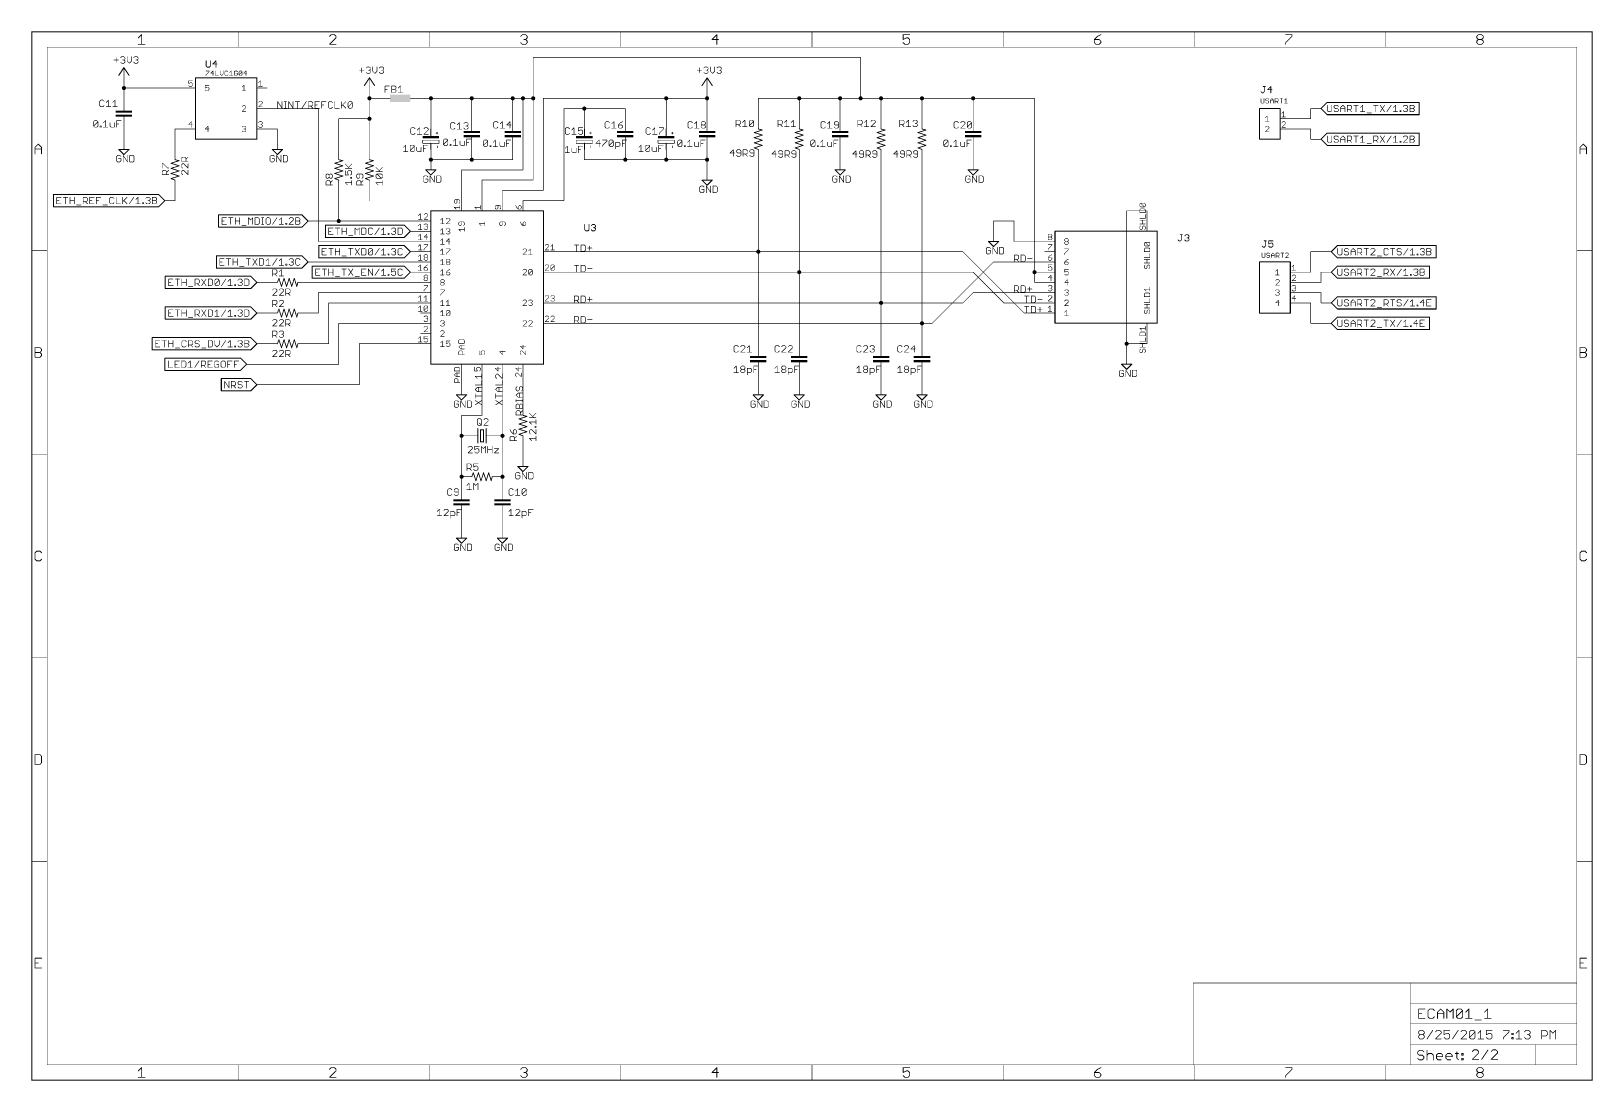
# Model space of a CAD drawing. Extents: x 0 to 388, y 0 to 261.
import ezdxf

# ---------------------------------------------------------------- set-up
doc = ezdxf.new("R2010")
doc.units = 0
for name, color, linetype in [('104', 251, 'CONTINUOUS'), ('91', 94, 'CONTINUOUS'), ('94', 14, 'CONTINUOUS'), ('95', 251, 'CONTINUOUS'), ('96', 251, 'CONTINUOUS')]:
    doc.layers.add(name, color=color, linetype=linetype)

# ---------------------------------------------------------------- blocks, each defined once
blk = doc.blocks.new('RECT')
blk.add_solid([(-0.5, -0.5), (0.5, -0.5), (-0.5, 0.5), (0.5, 0.5)])

msp = doc.modelspace()

# ---------------------------------------------------------------- linework, layer by layer
at = {"layer": '104', "const_width": 0.2032}
for points in [[(137.2616, 212.4977), (137.2616, 211.1843)], [(137.2616, 211.1843), (137.5243, 210.9216)], [(137.5243, 210.9216), (138.0497, 210.9216)], [(138.0497, 210.9216), (138.3124, 211.1843)], [(138.3124, 211.1843), (138.3124, 212.4977)], [(138.8988, 212.2351), (139.1614, 212.4977)], [(139.1614, 210.9216), (138.8988, 211.1843)], [(139.1614, 212.4977), (139.6868, 212.4977)], [(139.6868, 210.9216), (139.1614, 210.9216)], [(139.6868, 211.7097), (139.4241, 211.7097)], [(139.6868, 212.4977), (139.9495, 212.2351)], [(139.9495, 211.9724), (139.6868, 211.7097)], [(139.6868, 211.7097), (139.9495, 211.447)], [(139.9495, 211.1843), (139.6868, 210.9216)], [(139.9495, 212.2351), (139.9495, 211.9724)], [(139.9495, 211.447), (139.9495, 211.1843)]]:
    msp.add_lwpolyline(points, dxfattribs=at)
at = {"layer": '104', "const_width": 0.1016}
for points in [[(137.3124, 212.4977, 1), (137.2108, 212.4977)], [(137.2975, 211.2202, 1), (137.2257, 211.1484)], [(137.2108, 211.1843, 1), (137.3124, 211.1843)], [(137.5243, 210.9724, 1), (137.5243, 210.8708)], [(137.4884, 210.8857, 1), (137.5602, 210.9575)], [(138.0138, 210.9575, 1), (138.0856, 210.8857)], [(138.0497, 210.8708, 1), (138.0497, 210.9724)], [(138.3632, 212.4977, 1), (138.2616, 212.4977)], [(138.2616, 211.1843, 1), (138.3632, 211.1843)], [(138.3483, 211.1484, 1), (138.2764, 211.2202)], [(138.8628, 212.271, 1), (138.9347, 212.1991)], [(138.9347, 211.2202, 1), (138.8628, 211.1484)], [(139.1614, 212.5485, 1), (139.1614, 212.4469)], [(139.1614, 210.9724, 1), (139.1614, 210.8708)], [(139.1974, 212.4618, 1), (139.1255, 212.5337)], [(139.1255, 210.8857, 1), (139.1974, 210.9575)], [(139.4241, 211.7605, 1), (139.4241, 211.6589)], [(139.7227, 212.5337, 1), (139.6509, 212.4618)], [(139.7227, 211.7456, 1), (139.6509, 211.6738)], [(139.6509, 211.7456, 1), (139.7227, 211.6738)], [(139.6509, 210.9575, 1), (139.7227, 210.8857)], [(139.6868, 212.4469, 1), (139.6868, 212.5485)], [(139.6868, 211.6589, 1), (139.6868, 211.7605)], [(139.6868, 210.8708, 1), (139.6868, 210.9724)], [(140.0003, 212.2351, 1), (139.8987, 212.2351)], [(139.8987, 211.9724, 1), (140.0003, 211.9724)], [(140.0003, 211.447, 1), (139.8987, 211.447)], [(139.8987, 211.1843, 1), (140.0003, 211.1843)], [(139.9136, 212.1991, 1), (139.9854, 212.271)], [(139.9854, 211.9364, 1), (139.9136, 212.0083)], [(139.9136, 211.4111, 1), (139.9854, 211.4829)], [(139.9854, 211.1484, 1), (139.9136, 211.2202)]]:
    msp.add_lwpolyline(points, format="xyb", dxfattribs=at)
at = {"layer": '91', "const_width": 0.1524}
for points in [[(124.46, 243.84), (124.46, 254)], [(124.46, 254), (205.74, 254)], [(205.74, 254), (205.74, 243.84)], [(22.86, 246.38), (22.86, 248.92)], [(38.1, 246.38), (22.86, 246.38)], [(22.86, 246.38), (22.86, 243.84)], [(83.82, 246.38), (83.82, 243.84)], [(167.64, 243.84), (167.64, 246.38)], [(71.12, 241.3), (58.42, 241.3)], [(71.12, 208.28), (71.12, 241.3)], [(83.82, 243.84), (83.82, 238.76)], [(86.36, 243.84), (83.82, 243.84)], [(96.52, 243.84), (99.06, 243.84)], [(99.06, 236.22), (99.06, 243.84)], [(99.06, 243.84), (109.22, 243.84)], [(109.22, 243.84), (109.22, 238.76)], [(109.22, 243.84), (119.38, 243.84)], [(119.38, 243.84), (119.38, 238.76)], [(121.92, 243.84), (119.38, 243.84)], [(121.92, 226.06), (121.92, 243.84)], [(124.46, 243.84), (121.92, 243.84)], [(124.46, 223.52), (124.46, 243.84)], [(127, 220.98), (127, 243.84)], [(127, 243.84), (157.48, 243.84)], [(132.08, 218.44), (132.08, 241.3)], [(132.08, 241.3), (137.16, 241.3)], [(137.16, 241.3), (137.16, 236.22)], [(137.16, 241.3), (147.32, 241.3)], [(147.32, 241.3), (147.32, 238.76)], [(157.48, 243.84), (167.64, 243.84)], [(157.48, 243.84), (157.48, 236.22)], [(167.64, 238.76), (167.64, 243.84)], [(190.5, 243.84), (180.34, 243.84)], [(180.34, 243.84), (180.34, 238.76)], [(200.66, 243.84), (190.5, 243.84)], [(190.5, 243.84), (190.5, 238.76)], [(205.74, 243.84), (200.66, 243.84)], [(200.66, 243.84), (200.66, 238.76)], [(210.82, 243.84), (205.74, 243.84)], [(220.98, 243.84), (210.82, 243.84)], [(210.82, 243.84), (210.82, 238.76)], [(233.68, 243.84), (220.98, 243.84)], [(220.98, 243.84), (220.98, 238.76)], [(248.92, 243.84), (233.68, 243.84)], [(233.68, 243.84), (233.68, 238.76)], [(248.92, 200.66), (248.92, 243.84)], [(317.5, 238.76), (317.5, 241.3)], [(317.5, 241.3), (320.04, 241.3)], [(83.82, 238.76), (76.2, 238.76)], [(76.2, 238.76), (76.2, 231.14)], [(83.82, 238.76), (83.82, 231.14)], [(312.42, 238.76), (317.5, 238.76)], [(22.86, 233.68), (22.86, 236.22)], [(38.1, 236.22), (35.56, 236.22)], [(35.56, 236.22), (35.56, 231.14)], [(58.42, 236.22), (60.96, 236.22)], [(60.96, 236.22), (60.96, 233.68)], [(312.42, 236.22), (317.5, 236.22)], [(317.5, 236.22), (317.5, 233.68)], [(317.5, 233.68), (320.04, 233.68)], [(99.06, 228.6), (99.06, 231.14)], [(109.22, 231.14), (109.22, 228.6)], [(119.38, 231.14), (119.38, 228.6)], [(137.16, 231.14), (137.16, 228.6)], [(147.32, 231.14), (147.32, 228.6)], [(157.48, 231.14), (157.48, 228.6)], [(167.64, 228.6), (167.64, 231.14)], [(200.66, 228.6), (200.66, 231.14)], [(233.68, 228.6), (233.68, 231.14)], [(109.22, 228.6), (99.06, 228.6)], [(106.68, 218.44), (106.68, 226.06)], [(106.68, 226.06), (121.92, 226.06)], [(119.38, 228.6), (109.22, 228.6)], [(137.16, 228.6), (147.32, 228.6)], [(147.32, 228.6), (157.48, 228.6)], [(157.48, 228.6), (167.64, 228.6)], [(167.64, 228.6), (167.64, 226.06)], [(180.34, 228.6), (180.34, 205.74)], [(190.5, 228.6), (190.5, 200.66)], [(210.82, 228.6), (210.82, 193.04)], [(220.98, 228.6), (220.98, 187.96)], [(35.56, 220.98), (35.56, 218.44)], [(76.2, 213.36), (76.2, 220.98)], [(83.82, 220.98), (83.82, 218.44)], [(111.76, 218.44), (111.76, 223.52)], [(111.76, 223.52), (124.46, 223.52)], [(116.84, 218.44), (116.84, 220.98)], [(116.84, 220.98), (127, 220.98)], [(35.56, 218.44), (33.02, 218.44)], [(121.92, 218.44), (132.08, 218.44)], [(76.2, 213.36), (68.58, 213.36)], [(96.52, 213.36), (76.2, 213.36)], [(238.76, 210.82), (238.76, 213.36)], [(238.76, 213.36), (243.84, 213.36)], [(243.84, 213.36), (243.84, 208.28)], [(276.86, 215.9), (271.78, 215.9)], [(271.78, 215.9), (271.78, 182.88)], [(276.86, 213.36), (276.86, 215.9)], [(96.52, 210.82), (93.98, 210.82)], [(96.52, 208.28), (71.12, 208.28)], [(96.52, 205.74), (93.98, 205.74)], [(129.54, 205.74), (180.34, 205.74)], [(180.34, 205.74), (231.14, 205.74)], [(180.34, 205.74), (180.34, 182.88)], [(231.14, 205.74), (246.38, 190.5)], [(243.84, 208.28), (251.46, 208.28)], [(317.5, 200.66), (317.5, 205.74)], [(317.5, 205.74), (322.58, 205.74)], [(96.52, 203.2), (68.58, 203.2)], [(223.52, 187.96), (238.76, 203.2)], [(238.76, 203.2), (251.46, 203.2)], [(58.42, 198.12), (55.88, 198.12)], [(96.52, 198.12), (68.58, 198.12)], [(96.52, 200.66), (93.98, 200.66)], [(129.54, 200.66), (190.5, 200.66)], [(190.5, 200.66), (233.68, 200.66)], [(190.5, 200.66), (190.5, 182.88)], [(233.68, 200.66), (241.3, 193.04)], [(251.46, 200.66), (248.92, 200.66)], [(248.92, 198.12), (248.92, 200.66)], [(251.46, 198.12), (248.92, 198.12)], [(314.96, 200.66), (317.5, 200.66)], [(314.96, 198.12), (320.04, 198.12)], [(320.04, 198.12), (320.04, 200.66)], [(320.04, 200.66), (322.58, 200.66)], [(96.52, 195.58), (71.12, 195.58)], [(71.12, 195.58), (71.12, 190.5)], [(231.14, 193.04), (233.68, 195.58)], [(233.68, 195.58), (251.46, 195.58)], [(314.96, 195.58), (320.04, 195.58)], [(320.04, 195.58), (320.04, 193.04)], [(58.42, 190.5), (55.88, 190.5)], [(71.12, 190.5), (68.58, 190.5)], [(96.52, 193.04), (73.66, 193.04)], [(73.66, 193.04), (73.66, 182.88)], [(129.54, 193.04), (210.82, 193.04)], [(210.82, 193.04), (231.14, 193.04)], [(210.82, 193.04), (210.82, 182.88)], [(241.3, 193.04), (251.46, 193.04)], [(246.38, 190.5), (251.46, 190.5)], [(314.96, 193.04), (317.5, 193.04)], [(317.5, 193.04), (317.5, 187.96)], [(320.04, 193.04), (322.58, 193.04)], [(96.52, 187.96), (76.2, 187.96)], [(76.2, 187.96), (76.2, 177.8)], [(129.54, 187.96), (220.98, 187.96)], [(220.98, 187.96), (223.52, 187.96)], [(220.98, 187.96), (220.98, 182.88)], [(317.5, 187.96), (322.58, 187.96)], [(58.42, 182.88), (55.88, 182.88)], [(73.66, 182.88), (68.58, 182.88)], [(96.52, 182.88), (81.28, 182.88)], [(81.28, 182.88), (81.28, 172.72)], [(271.78, 182.88), (271.78, 180.34)], [(276.86, 182.88), (271.78, 182.88)], [(276.86, 185.42), (276.86, 182.88)], [(76.2, 177.8), (53.34, 177.8)], [(106.68, 172.72), (106.68, 175.26)], [(111.76, 175.26), (111.76, 165.1)], [(116.84, 175.26), (116.84, 160.02)], [(121.92, 167.64), (121.92, 175.26)], [(180.34, 172.72), (180.34, 175.26)], [(190.5, 172.72), (190.5, 175.26)], [(210.82, 172.72), (210.82, 175.26)], [(220.98, 172.72), (220.98, 175.26)], [(81.28, 172.72), (55.88, 172.72)], [(111.76, 165.1), (106.68, 165.1)], [(106.68, 165.1), (106.68, 160.02)], [(106.68, 160.02), (109.22, 160.02)], [(106.68, 160.02), (106.68, 149.86)], [(116.84, 160.02), (114.3, 160.02)], [(116.84, 160.02), (116.84, 149.86)], [(121.92, 154.94), (121.92, 157.48)], [(106.68, 149.86), (106.68, 147.32)], [(116.84, 149.86), (116.84, 147.32)], [(106.68, 137.16), (106.68, 139.7)], [(116.84, 137.16), (116.84, 139.7)]]:
    msp.add_lwpolyline(points, dxfattribs=at)
at = {"layer": '91'}
for points, const_width in [([(124.4981, 254, 1), (124.4219, 254)], 0.0762), ([(124.46, 254.0381, 1), (124.46, 253.9619)], 0.0762), ([(205.7781, 254, 1), (205.7019, 254)], 0.0762), ([(205.74, 253.9619, 1), (205.74, 254.0381)], 0.0762), ([(22.8981, 248.92, 1), (22.8219, 248.92)], 0.0762), ([(22.86, 246.126, 1), (22.86, 246.634, 1), (22.86, 246.126)], 0.508), ([(22.86, 246.4181, 1), (22.86, 246.3419)], 0.0762), ([(22.8981, 246.38, 1), (22.8219, 246.38)], 0.0762), ([(22.8219, 246.38, 1), (22.8981, 246.38)], 0.0762), ([(38.1, 246.3419, 1), (38.1, 246.4181)], 0.0762), ([(83.82, 243.586, 1), (83.82, 244.094, 1), (83.82, 243.586)], 0.508), ([(83.8581, 246.38, 1), (83.7819, 246.38)], 0.0762), ([(99.06, 243.586, 1), (99.06, 244.094, 1), (99.06, 243.586)], 0.508), ([(109.22, 243.586, 1), (109.22, 244.094, 1), (109.22, 243.586)], 0.508), ([(119.38, 243.586, 1), (119.38, 244.094, 1), (119.38, 243.586)], 0.508), ([(121.92, 243.586, 1), (121.92, 244.094, 1), (121.92, 243.586)], 0.508), ([(124.46, 243.586, 1), (124.46, 244.094, 1), (124.46, 243.586)], 0.508), ([(157.48, 243.586, 1), (157.48, 244.094, 1), (157.48, 243.586)], 0.508), ([(167.64, 243.586, 1), (167.64, 244.094, 1), (167.64, 243.586)], 0.508), ([(167.6781, 246.38, 1), (167.6019, 246.38)], 0.0762), ([(190.5, 243.586, 1), (190.5, 244.094, 1), (190.5, 243.586)], 0.508), ([(200.66, 243.586, 1), (200.66, 244.094, 1), (200.66, 243.586)], 0.508), ([(205.74, 243.586, 1), (205.74, 244.094, 1), (205.74, 243.586)], 0.508), ([(210.82, 243.586, 1), (210.82, 244.094, 1), (210.82, 243.586)], 0.508), ([(220.98, 243.586, 1), (220.98, 244.094, 1), (220.98, 243.586)], 0.508), ([(233.68, 243.586, 1), (233.68, 244.094, 1), (233.68, 243.586)], 0.508), ([(22.8219, 243.84, 1), (22.8981, 243.84)], 0.0762), ([(58.42, 241.3381, 1), (58.42, 241.2619)], 0.0762), ([(71.1581, 241.3, 1), (71.0819, 241.3)], 0.0762), ([(71.12, 241.2619, 1), (71.12, 241.3381)], 0.0762), ([(83.8581, 243.84, 1), (83.7819, 243.84)], 0.0762), ([(83.82, 243.8781, 1), (83.82, 243.8019)], 0.0762), ([(83.7819, 243.84, 1), (83.8581, 243.84)], 0.0762), ([(86.36, 243.8019, 1), (86.36, 243.8781)], 0.0762), ([(96.52, 243.8781, 1), (96.52, 243.8019)], 0.0762), ([(99.0981, 243.84, 1), (99.0219, 243.84)], 0.0762), ([(99.06, 243.8781, 1), (99.06, 243.8019)], 0.0762), ([(99.06, 243.8019, 1), (99.06, 243.8781)], 0.0762), ([(109.2581, 243.84, 1), (109.1819, 243.84)], 0.0762), ([(109.22, 243.8781, 1), (109.22, 243.8019)], 0.0762), ([(109.22, 243.8019, 1), (109.22, 243.8781)], 0.0762), ([(119.4181, 243.84, 1), (119.3419, 243.84)], 0.0762), ([(119.38, 243.8781, 1), (119.38, 243.8019)], 0.0762), ([(119.38, 243.8019, 1), (119.38, 243.8781)], 0.0762), ([(121.9581, 243.84, 1), (121.8819, 243.84)], 0.0762), ([(121.92, 243.8781, 1), (121.92, 243.8019)], 0.0762), ([(121.92, 243.8019, 1), (121.92, 243.8781)], 0.0762), ([(124.4981, 243.84, 1), (124.4219, 243.84)], 0.0762), ([(124.4219, 243.84, 1), (124.4981, 243.84)], 0.0762), ([(124.46, 243.8019, 1), (124.46, 243.8781)], 0.0762), ([(127.0381, 243.84, 1), (126.9619, 243.84)], 0.0762), ([(127, 243.8781, 1), (127, 243.8019)], 0.0762), ([(132.1181, 241.3, 1), (132.0419, 241.3)], 0.0762), ([(132.08, 241.3381, 1), (132.08, 241.2619)], 0.0762), ([(137.16, 241.046, 1), (137.16, 241.554, 1), (137.16, 241.046)], 0.508), ([(137.1981, 241.3, 1), (137.1219, 241.3)], 0.0762), ([(137.16, 241.3381, 1), (137.16, 241.2619)], 0.0762), ([(137.16, 241.2619, 1), (137.16, 241.3381)], 0.0762), ([(147.3581, 241.3, 1), (147.2819, 241.3)], 0.0762), ([(147.32, 241.2619, 1), (147.32, 241.3381)], 0.0762), ([(157.48, 243.8781, 1), (157.48, 243.8019)], 0.0762), ([(157.5181, 243.84, 1), (157.4419, 243.84)], 0.0762), ([(157.48, 243.8019, 1), (157.48, 243.8781)], 0.0762), ([(167.6781, 243.84, 1), (167.6019, 243.84)], 0.0762), ([(167.6019, 243.84, 1), (167.6781, 243.84)], 0.0762), ([(167.64, 243.8019, 1), (167.64, 243.8781)], 0.0762), ([(180.34, 243.8781, 1), (180.34, 243.8019)], 0.0762), ([(180.3781, 243.84, 1), (180.3019, 243.84)], 0.0762), ([(190.5, 243.8781, 1), (190.5, 243.8019)], 0.0762), ([(190.5381, 243.84, 1), (190.4619, 243.84)], 0.0762), ([(190.5, 243.8019, 1), (190.5, 243.8781)], 0.0762), ([(200.66, 243.8781, 1), (200.66, 243.8019)], 0.0762), ([(200.6981, 243.84, 1), (200.6219, 243.84)], 0.0762), ([(200.66, 243.8019, 1), (200.66, 243.8781)], 0.0762), ([(205.74, 243.8781, 1), (205.74, 243.8019)], 0.0762), ([(205.7019, 243.84, 1), (205.7781, 243.84)], 0.0762), ([(205.74, 243.8019, 1), (205.74, 243.8781)], 0.0762), ([(210.82, 243.8781, 1), (210.82, 243.8019)], 0.0762), ([(210.8581, 243.84, 1), (210.7819, 243.84)], 0.0762), ([(210.82, 243.8019, 1), (210.82, 243.8781)], 0.0762), ([(220.98, 243.8781, 1), (220.98, 243.8019)], 0.0762), ([(221.0181, 243.84, 1), (220.9419, 243.84)], 0.0762), ([(220.98, 243.8019, 1), (220.98, 243.8781)], 0.0762), ([(233.68, 243.8781, 1), (233.68, 243.8019)], 0.0762), ([(233.7181, 243.84, 1), (233.6419, 243.84)], 0.0762), ([(233.68, 243.8019, 1), (233.68, 243.8781)], 0.0762), ([(248.9581, 243.84, 1), (248.8819, 243.84)], 0.0762), ([(248.92, 243.8019, 1), (248.92, 243.8781)], 0.0762), ([(317.5381, 241.3, 1), (317.4619, 241.3)], 0.0762), ([(317.5, 241.3381, 1), (317.5, 241.2619)], 0.0762), ([(320.04, 241.2619, 1), (320.04, 241.3381)], 0.0762), ([(76.2, 238.7981, 1), (76.2, 238.7219)], 0.0762), ([(76.2381, 238.76, 1), (76.1619, 238.76)], 0.0762), ([(83.82, 238.506, 1), (83.82, 239.014, 1), (83.82, 238.506)], 0.508), ([(83.8581, 238.76, 1), (83.7819, 238.76)], 0.0762), ([(83.7819, 238.76, 1), (83.8581, 238.76)], 0.0762), ([(83.82, 238.7219, 1), (83.82, 238.7981)], 0.0762), ([(109.1819, 238.76, 1), (109.2581, 238.76)], 0.0762), ([(119.3419, 238.76, 1), (119.4181, 238.76)], 0.0762), ([(147.2819, 238.76, 1), (147.3581, 238.76)], 0.0762), ([(167.6019, 238.76, 1), (167.6781, 238.76)], 0.0762), ([(180.3019, 238.76, 1), (180.3781, 238.76)], 0.0762), ([(190.4619, 238.76, 1), (190.5381, 238.76)], 0.0762), ([(200.6219, 238.76, 1), (200.6981, 238.76)], 0.0762), ([(210.7819, 238.76, 1), (210.8581, 238.76)], 0.0762), ([(220.9419, 238.76, 1), (221.0181, 238.76)], 0.0762), ([(233.6419, 238.76, 1), (233.7181, 238.76)], 0.0762), ([(312.42, 238.7981, 1), (312.42, 238.7219)], 0.0762), ([(317.4619, 238.76, 1), (317.5381, 238.76)], 0.0762), ([(317.5, 238.7219, 1), (317.5, 238.7981)], 0.0762), ([(22.8981, 236.22, 1), (22.8219, 236.22)], 0.0762), ([(22.8219, 233.68, 1), (22.8981, 233.68)], 0.0762), ([(35.56, 236.2581, 1), (35.56, 236.1819)], 0.0762), ([(35.5981, 236.22, 1), (35.5219, 236.22)], 0.0762), ([(38.1, 236.1819, 1), (38.1, 236.2581)], 0.0762), ([(58.42, 236.2581, 1), (58.42, 236.1819)], 0.0762), ([(60.9981, 236.22, 1), (60.9219, 236.22)], 0.0762), ([(60.9219, 233.68, 1), (60.9981, 233.68)], 0.0762), ([(60.96, 236.1819, 1), (60.96, 236.2581)], 0.0762), ([(99.0219, 236.22, 1), (99.0981, 236.22)], 0.0762), ([(137.1219, 236.22, 1), (137.1981, 236.22)], 0.0762), ([(157.4419, 236.22, 1), (157.5181, 236.22)], 0.0762), ([(312.42, 236.2581, 1), (312.42, 236.1819)], 0.0762), ([(317.5381, 236.22, 1), (317.4619, 236.22)], 0.0762), ([(317.5, 233.7181, 1), (317.5, 233.6419)], 0.0762), ([(317.4619, 233.68, 1), (317.5381, 233.68)], 0.0762), ([(317.5, 236.1819, 1), (317.5, 236.2581)], 0.0762), ([(320.04, 233.6419, 1), (320.04, 233.7181)], 0.0762), ([(35.5219, 231.14, 1), (35.5981, 231.14)], 0.0762), ([(76.1619, 231.14, 1), (76.2381, 231.14)], 0.0762), ([(83.7819, 231.14, 1), (83.8581, 231.14)], 0.0762), ([(99.06, 228.346, 1), (99.06, 228.854, 1), (99.06, 228.346)], 0.508), ([(99.0981, 231.14, 1), (99.0219, 231.14)], 0.0762), ([(109.22, 228.346, 1), (109.22, 228.854, 1), (109.22, 228.346)], 0.508), ([(109.2581, 231.14, 1), (109.1819, 231.14)], 0.0762), ([(119.4181, 231.14, 1), (119.3419, 231.14)], 0.0762), ([(137.1981, 231.14, 1), (137.1219, 231.14)], 0.0762), ([(147.32, 228.346, 1), (147.32, 228.854, 1), (147.32, 228.346)], 0.508), ([(147.3581, 231.14, 1), (147.2819, 231.14)], 0.0762), ([(157.48, 228.346, 1), (157.48, 228.854, 1), (157.48, 228.346)], 0.508), ([(157.5181, 231.14, 1), (157.4419, 231.14)], 0.0762), ([(167.64, 228.346, 1), (167.64, 228.854, 1), (167.64, 228.346)], 0.508), ([(167.6781, 231.14, 1), (167.6019, 231.14)], 0.0762), ([(200.6981, 231.14, 1), (200.6219, 231.14)], 0.0762), ([(233.7181, 231.14, 1), (233.6419, 231.14)], 0.0762), ([(99.06, 228.6381, 1), (99.06, 228.5619)], 0.0762), ([(99.0219, 228.6, 1), (99.0981, 228.6)], 0.0762), ([(106.7181, 226.06, 1), (106.6419, 226.06)], 0.0762), ([(106.68, 226.0981, 1), (106.68, 226.0219)], 0.0762), ([(109.22, 228.6381, 1), (109.22, 228.5619)], 0.0762), ([(109.1819, 228.6, 1), (109.2581, 228.6)], 0.0762), ([(109.22, 228.5619, 1), (109.22, 228.6381)], 0.0762), ([(119.3419, 228.6, 1), (119.4181, 228.6)], 0.0762), ([(119.38, 228.5619, 1), (119.38, 228.6381)], 0.0762), ([(121.8819, 226.06, 1), (121.9581, 226.06)], 0.0762), ([(121.92, 226.0219, 1), (121.92, 226.0981)], 0.0762), ([(137.16, 228.6381, 1), (137.16, 228.5619)], 0.0762), ([(137.1219, 228.6, 1), (137.1981, 228.6)], 0.0762), ([(147.32, 228.6381, 1), (147.32, 228.5619)], 0.0762), ([(147.2819, 228.6, 1), (147.3581, 228.6)], 0.0762), ([(147.32, 228.5619, 1), (147.32, 228.6381)], 0.0762), ([(157.48, 228.6381, 1), (157.48, 228.5619)], 0.0762), ([(157.4419, 228.6, 1), (157.5181, 228.6)], 0.0762), ([(157.48, 228.5619, 1), (157.48, 228.6381)], 0.0762), ([(167.6781, 228.6, 1), (167.6019, 228.6)], 0.0762), ([(167.6019, 228.6, 1), (167.6781, 228.6)], 0.0762), ([(167.6019, 226.06, 1), (167.6781, 226.06)], 0.0762), ([(167.64, 228.5619, 1), (167.64, 228.6381)], 0.0762), ([(180.3781, 228.6, 1), (180.3019, 228.6)], 0.0762), ([(190.5381, 228.6, 1), (190.4619, 228.6)], 0.0762), ([(200.6219, 228.6, 1), (200.6981, 228.6)], 0.0762), ([(210.8581, 228.6, 1), (210.7819, 228.6)], 0.0762), ([(221.0181, 228.6, 1), (220.9419, 228.6)], 0.0762), ([(233.6419, 228.6, 1), (233.7181, 228.6)], 0.0762), ([(35.5981, 220.98, 1), (35.5219, 220.98)], 0.0762), ([(76.2381, 220.98, 1), (76.1619, 220.98)], 0.0762), ([(83.8581, 220.98, 1), (83.7819, 220.98)], 0.0762), ([(111.7981, 223.52, 1), (111.7219, 223.52)], 0.0762), ([(111.76, 223.5581, 1), (111.76, 223.4819)], 0.0762), ([(116.8781, 220.98, 1), (116.8019, 220.98)], 0.0762), ([(116.84, 221.0181, 1), (116.84, 220.9419)], 0.0762), ([(124.4219, 223.52, 1), (124.4981, 223.52)], 0.0762), ([(124.46, 223.4819, 1), (124.46, 223.5581)], 0.0762), ([(126.9619, 220.98, 1), (127.0381, 220.98)], 0.0762), ([(127, 220.9419, 1), (127, 221.0181)], 0.0762), ([(33.02, 218.4781, 1), (33.02, 218.4019)], 0.0762), ([(35.5219, 218.44, 1), (35.5981, 218.44)], 0.0762), ([(35.56, 218.4019, 1), (35.56, 218.4781)], 0.0762), ([(83.7819, 218.44, 1), (83.8581, 218.44)], 0.0762), ([(106.6419, 218.44, 1), (106.7181, 218.44)], 0.0762), ([(111.7219, 218.44, 1), (111.7981, 218.44)], 0.0762), ([(116.8019, 218.44, 1), (116.8781, 218.44)], 0.0762), ([(121.92, 218.4781, 1), (121.92, 218.4019)], 0.0762), ([(132.0419, 218.44, 1), (132.1181, 218.44)], 0.0762), ([(132.08, 218.4019, 1), (132.08, 218.4781)], 0.0762), ([(68.58, 213.3981, 1), (68.58, 213.3219)], 0.0762), ([(76.2, 213.106, 1), (76.2, 213.614, 1), (76.2, 213.106)], 0.508), ([(76.2, 213.3981, 1), (76.2, 213.3219)], 0.0762), ([(76.1619, 213.36, 1), (76.2381, 213.36)], 0.0762), ([(76.2, 213.3219, 1), (76.2, 213.3981)], 0.0762), ([(96.52, 213.3219, 1), (96.52, 213.3981)], 0.0762), ([(238.7981, 213.36, 1), (238.7219, 213.36)], 0.0762), ([(238.76, 213.3981, 1), (238.76, 213.3219)], 0.0762), ([(243.8781, 213.36, 1), (243.8019, 213.36)], 0.0762), ([(243.84, 213.3219, 1), (243.84, 213.3981)], 0.0762), ([(271.78, 215.9381, 1), (271.78, 215.8619)], 0.0762), ([(271.8181, 215.9, 1), (271.7419, 215.9)], 0.0762), ([(276.8981, 215.9, 1), (276.8219, 215.9)], 0.0762), ([(276.8219, 213.36, 1), (276.8981, 213.36)], 0.0762), ([(276.86, 215.8619, 1), (276.86, 215.9381)], 0.0762), ([(93.98, 210.8581, 1), (93.98, 210.7819)], 0.0762), ([(96.52, 210.7819, 1), (96.52, 210.8581)], 0.0762), ([(238.7219, 210.82, 1), (238.7981, 210.82)], 0.0762), ([(71.12, 208.3181, 1), (71.12, 208.2419)], 0.0762), ([(71.0819, 208.28, 1), (71.1581, 208.28)], 0.0762), ([(93.98, 205.7781, 1), (93.98, 205.7019)], 0.0762), ([(96.52, 208.2419, 1), (96.52, 208.3181)], 0.0762), ([(96.52, 205.7019, 1), (96.52, 205.7781)], 0.0762), ([(129.54, 205.7781, 1), (129.54, 205.7019)], 0.0762), ([(180.34, 205.486, 1), (180.34, 205.994, 1), (180.34, 205.486)], 0.508), ([(180.34, 205.7781, 1), (180.34, 205.7019)], 0.0762), ([(180.3781, 205.74, 1), (180.3019, 205.74)], 0.0762), ([(180.3019, 205.74, 1), (180.3781, 205.74)], 0.0762), ([(180.34, 205.7019, 1), (180.34, 205.7781)], 0.0762), ([(231.1669, 205.7669, 1), (231.1131, 205.7131)], 0.0762), ([(231.14, 205.7019, 1), (231.14, 205.7781)], 0.0762), ([(243.84, 208.3181, 1), (243.84, 208.2419)], 0.0762), ([(243.8019, 208.28, 1), (243.8781, 208.28)], 0.0762), ([(251.46, 208.2419, 1), (251.46, 208.3181)], 0.0762), ([(317.5381, 205.74, 1), (317.4619, 205.74)], 0.0762), ([(317.5, 205.7781, 1), (317.5, 205.7019)], 0.0762), ([(322.58, 205.7019, 1), (322.58, 205.7781)], 0.0762), ([(68.58, 203.2381, 1), (68.58, 203.1619)], 0.0762), ([(96.52, 203.1619, 1), (96.52, 203.2381)], 0.0762), ([(238.76, 203.2381, 1), (238.76, 203.1619)], 0.0762), ([(238.7869, 203.1731, 1), (238.7331, 203.2269)], 0.0762), ([(251.46, 203.1619, 1), (251.46, 203.2381)], 0.0762), ([(55.88, 198.1581, 1), (55.88, 198.0819)], 0.0762), ([(58.42, 198.0819, 1), (58.42, 198.1581)], 0.0762), ([(68.58, 198.1581, 1), (68.58, 198.0819)], 0.0762), ([(93.98, 200.6981, 1), (93.98, 200.6219)], 0.0762), ([(96.52, 200.6219, 1), (96.52, 200.6981)], 0.0762), ([(96.52, 198.0819, 1), (96.52, 198.1581)], 0.0762), ([(129.54, 200.6981, 1), (129.54, 200.6219)], 0.0762), ([(190.5, 200.406, 1), (190.5, 200.914, 1), (190.5, 200.406)], 0.508), ([(190.5, 200.6981, 1), (190.5, 200.6219)], 0.0762), ([(190.5381, 200.66, 1), (190.4619, 200.66)], 0.0762), ([(190.4619, 200.66, 1), (190.5381, 200.66)], 0.0762), ([(190.5, 200.6219, 1), (190.5, 200.6981)], 0.0762), ([(233.7069, 200.6869, 1), (233.6531, 200.6331)], 0.0762), ([(233.68, 200.6219, 1), (233.68, 200.6981)], 0.0762), ([(248.92, 200.406, 1), (248.92, 200.914, 1), (248.92, 200.406)], 0.508), ([(248.92, 200.6981, 1), (248.92, 200.6219)], 0.0762), ([(248.9581, 200.66, 1), (248.8819, 200.66)], 0.0762), ([(248.8819, 200.66, 1), (248.9581, 200.66)], 0.0762), ([(248.92, 198.1581, 1), (248.92, 198.0819)], 0.0762), ([(248.8819, 198.12, 1), (248.9581, 198.12)], 0.0762), ([(251.46, 200.6219, 1), (251.46, 200.6981)], 0.0762), ([(251.46, 198.0819, 1), (251.46, 198.1581)], 0.0762), ([(314.96, 200.6981, 1), (314.96, 200.6219)], 0.0762), ([(314.96, 198.1581, 1), (314.96, 198.0819)], 0.0762), ([(317.4619, 200.66, 1), (317.5381, 200.66)], 0.0762), ([(317.5, 200.6219, 1), (317.5, 200.6981)], 0.0762), ([(320.0781, 200.66, 1), (320.0019, 200.66)], 0.0762), ([(320.04, 200.6981, 1), (320.04, 200.6219)], 0.0762), ([(320.0019, 198.12, 1), (320.0781, 198.12)], 0.0762), ([(320.04, 198.0819, 1), (320.04, 198.1581)], 0.0762), ([(322.58, 200.6219, 1), (322.58, 200.6981)], 0.0762), ([(71.12, 195.6181, 1), (71.12, 195.5419)], 0.0762), ([(71.1581, 195.58, 1), (71.0819, 195.58)], 0.0762), ([(96.52, 195.5419, 1), (96.52, 195.6181)], 0.0762), ([(233.68, 195.6181, 1), (233.68, 195.5419)], 0.0762), ([(233.7069, 195.5531, 1), (233.6531, 195.6069)], 0.0762), ([(251.46, 195.5419, 1), (251.46, 195.6181)], 0.0762), ([(314.96, 195.6181, 1), (314.96, 195.5419)], 0.0762), ([(320.0781, 195.58, 1), (320.0019, 195.58)], 0.0762), ([(320.04, 195.5419, 1), (320.04, 195.6181)], 0.0762), ([(55.88, 190.5381, 1), (55.88, 190.4619)], 0.0762), ([(58.42, 190.4619, 1), (58.42, 190.5381)], 0.0762), ([(68.58, 190.5381, 1), (68.58, 190.4619)], 0.0762), ([(71.0819, 190.5, 1), (71.1581, 190.5)], 0.0762), ([(71.12, 190.4619, 1), (71.12, 190.5381)], 0.0762), ([(73.66, 193.0781, 1), (73.66, 193.0019)], 0.0762), ([(73.6981, 193.04, 1), (73.6219, 193.04)], 0.0762), ([(96.52, 193.0019, 1), (96.52, 193.0781)], 0.0762), ([(129.54, 193.0781, 1), (129.54, 193.0019)], 0.0762), ([(210.82, 192.786, 1), (210.82, 193.294, 1), (210.82, 192.786)], 0.508), ([(210.82, 193.0781, 1), (210.82, 193.0019)], 0.0762), ([(210.8581, 193.04, 1), (210.7819, 193.04)], 0.0762), ([(210.7819, 193.04, 1), (210.8581, 193.04)], 0.0762), ([(210.82, 193.0019, 1), (210.82, 193.0781)], 0.0762), ([(231.1131, 193.0669, 1), (231.1669, 193.0131)], 0.0762), ([(231.14, 193.0019, 1), (231.14, 193.0781)], 0.0762), ([(241.3, 193.0781, 1), (241.3, 193.0019)], 0.0762), ([(241.2731, 193.0131, 1), (241.3269, 193.0669)], 0.0762), ([(246.38, 190.5381, 1), (246.38, 190.4619)], 0.0762), ([(246.3531, 190.4731, 1), (246.4069, 190.5269)], 0.0762), ([(251.46, 193.0019, 1), (251.46, 193.0781)], 0.0762), ([(251.46, 190.4619, 1), (251.46, 190.5381)], 0.0762), ([(314.96, 193.0781, 1), (314.96, 193.0019)], 0.0762), ([(317.5381, 193.04, 1), (317.4619, 193.04)], 0.0762), ([(317.5, 193.0019, 1), (317.5, 193.0781)], 0.0762), ([(320.04, 193.0781, 1), (320.04, 193.0019)], 0.0762), ([(320.0019, 193.04, 1), (320.0781, 193.04)], 0.0762), ([(322.58, 193.0019, 1), (322.58, 193.0781)], 0.0762), ([(76.2, 187.9981, 1), (76.2, 187.9219)], 0.0762), ([(76.2381, 187.96, 1), (76.1619, 187.96)], 0.0762), ([(96.52, 187.9219, 1), (96.52, 187.9981)], 0.0762), ([(129.54, 187.9981, 1), (129.54, 187.9219)], 0.0762), ([(220.98, 187.706, 1), (220.98, 188.214, 1), (220.98, 187.706)], 0.508), ([(220.98, 187.9981, 1), (220.98, 187.9219)], 0.0762), ([(221.0181, 187.96, 1), (220.9419, 187.96)], 0.0762), ([(220.9419, 187.96, 1), (221.0181, 187.96)], 0.0762), ([(220.98, 187.9219, 1), (220.98, 187.9981)], 0.0762), ([(223.4931, 187.9869, 1), (223.5469, 187.9331)], 0.0762), ([(223.52, 187.9219, 1), (223.52, 187.9981)], 0.0762), ([(317.5, 187.9981, 1), (317.5, 187.9219)], 0.0762), ([(317.4619, 187.96, 1), (317.5381, 187.96)], 0.0762), ([(322.58, 187.9219, 1), (322.58, 187.9981)], 0.0762), ([(55.88, 182.9181, 1), (55.88, 182.8419)], 0.0762), ([(58.42, 182.8419, 1), (58.42, 182.9181)], 0.0762), ([(68.58, 182.9181, 1), (68.58, 182.8419)], 0.0762), ([(73.6219, 182.88, 1), (73.6981, 182.88)], 0.0762), ([(73.66, 182.8419, 1), (73.66, 182.9181)], 0.0762), ([(81.28, 182.9181, 1), (81.28, 182.8419)], 0.0762), ([(81.3181, 182.88, 1), (81.2419, 182.88)], 0.0762), ([(96.52, 182.8419, 1), (96.52, 182.9181)], 0.0762), ([(180.3019, 182.88, 1), (180.3781, 182.88)], 0.0762), ([(190.4619, 182.88, 1), (190.5381, 182.88)], 0.0762), ([(210.7819, 182.88, 1), (210.8581, 182.88)], 0.0762), ([(220.9419, 182.88, 1), (221.0181, 182.88)], 0.0762), ([(271.78, 182.626, 1), (271.78, 183.134, 1), (271.78, 182.626)], 0.508), ([(271.8181, 182.88, 1), (271.7419, 182.88)], 0.0762), ([(271.78, 182.9181, 1), (271.78, 182.8419)], 0.0762), ([(271.7419, 182.88, 1), (271.8181, 182.88)], 0.0762), ([(276.8981, 185.42, 1), (276.8219, 185.42)], 0.0762), ([(276.8219, 182.88, 1), (276.8981, 182.88)], 0.0762), ([(276.86, 182.8419, 1), (276.86, 182.9181)], 0.0762), ([(271.7419, 180.34, 1), (271.8181, 180.34)], 0.0762), ([(53.34, 177.8381, 1), (53.34, 177.7619)], 0.0762), ([(76.1619, 177.8, 1), (76.2381, 177.8)], 0.0762), ([(76.2, 177.7619, 1), (76.2, 177.8381)], 0.0762), ([(106.7181, 175.26, 1), (106.6419, 175.26)], 0.0762), ([(111.7981, 175.26, 1), (111.7219, 175.26)], 0.0762), ([(116.8781, 175.26, 1), (116.8019, 175.26)], 0.0762), ([(121.9581, 175.26, 1), (121.8819, 175.26)], 0.0762), ([(180.3781, 175.26, 1), (180.3019, 175.26)], 0.0762), ([(190.5381, 175.26, 1), (190.4619, 175.26)], 0.0762), ([(210.8581, 175.26, 1), (210.7819, 175.26)], 0.0762), ([(221.0181, 175.26, 1), (220.9419, 175.26)], 0.0762), ([(55.88, 172.7581, 1), (55.88, 172.6819)], 0.0762), ([(81.2419, 172.72, 1), (81.3181, 172.72)], 0.0762), ([(81.28, 172.6819, 1), (81.28, 172.7581)], 0.0762), ([(106.6419, 172.72, 1), (106.7181, 172.72)], 0.0762), ([(180.3019, 172.72, 1), (180.3781, 172.72)], 0.0762), ([(190.4619, 172.72, 1), (190.5381, 172.72)], 0.0762), ([(210.7819, 172.72, 1), (210.8581, 172.72)], 0.0762), ([(220.9419, 172.72, 1), (221.0181, 172.72)], 0.0762), ([(121.8819, 167.64, 1), (121.9581, 167.64)], 0.0762), ([(106.68, 165.1381, 1), (106.68, 165.0619)], 0.0762), ([(106.7181, 165.1, 1), (106.6419, 165.1)], 0.0762), ([(111.7219, 165.1, 1), (111.7981, 165.1)], 0.0762), ([(111.76, 165.0619, 1), (111.76, 165.1381)], 0.0762), ([(106.68, 159.766, 1), (106.68, 160.274, 1), (106.68, 159.766)], 0.508), ([(106.68, 160.0581, 1), (106.68, 159.9819)], 0.0762), ([(106.7181, 160.02, 1), (106.6419, 160.02)], 0.0762), ([(106.6419, 160.02, 1), (106.7181, 160.02)], 0.0762), ([(109.22, 159.9819, 1), (109.22, 160.0581)], 0.0762), ([(114.3, 160.0581, 1), (114.3, 159.9819)], 0.0762), ([(116.84, 159.766, 1), (116.84, 160.274, 1), (116.84, 159.766)], 0.508), ([(116.8781, 160.02, 1), (116.8019, 160.02)], 0.0762), ([(116.8019, 160.02, 1), (116.8781, 160.02)], 0.0762), ([(116.84, 159.9819, 1), (116.84, 160.0581)], 0.0762), ([(121.9581, 157.48, 1), (121.8819, 157.48)], 0.0762), ([(121.8819, 154.94, 1), (121.9581, 154.94)], 0.0762), ([(106.68, 149.606, 1), (106.68, 150.114, 1), (106.68, 149.606)], 0.508), ([(106.7181, 149.86, 1), (106.6419, 149.86)], 0.0762), ([(106.6419, 149.86, 1), (106.7181, 149.86)], 0.0762), ([(106.6419, 147.32, 1), (106.7181, 147.32)], 0.0762), ([(116.84, 149.606, 1), (116.84, 150.114, 1), (116.84, 149.606)], 0.508), ([(116.8781, 149.86, 1), (116.8019, 149.86)], 0.0762), ([(116.8019, 149.86, 1), (116.8781, 149.86)], 0.0762), ([(116.8019, 147.32, 1), (116.8781, 147.32)], 0.0762), ([(106.7181, 139.7, 1), (106.6419, 139.7)], 0.0762), ([(116.8781, 139.7, 1), (116.8019, 139.7)], 0.0762), ([(106.6419, 137.16, 1), (106.7181, 137.16)], 0.0762), ([(116.8019, 137.16, 1), (116.8781, 137.16)], 0.0762)]:
    msp.add_lwpolyline(points, format="xyb", dxfattribs=dict(at, const_width=const_width))
at = {"layer": '94'}
for points, const_width in [([(0, 260.35), (0, 0)], 0.3), ([(387.35, 260.35), (0, 260.35)], 0.3), ([(26.4431, 258.8475), (27.2461, 259.6505)], 0.2032), ([(27.2461, 259.6505), (27.2461, 257.2416)], 0.2032), ([(51.2763, 260.35), (51.2763, 256.54)], 0.1), ([(74.3108, 259.6505), (73.9094, 259.249)], 0.2032), ([(75.1138, 259.6505), (74.3108, 259.6505)], 0.2032), ([(75.5153, 259.249), (75.1138, 259.6505)], 0.2032), ([(98.7425, 260.35), (98.7425, 256.54)], 0.1), ([(121.3756, 259.249), (121.7771, 259.6505)], 0.2032), ([(121.7771, 259.6505), (122.58, 259.6505)], 0.2032), ([(122.58, 259.6505), (122.9815, 259.249)], 0.2032), ([(146.2088, 260.35), (146.2088, 256.54)], 0.1), ([(170.0463, 259.6505), (168.8419, 258.446)], 0.2032), ([(170.0463, 257.2416), (170.0463, 259.6505)], 0.2032), ([(193.675, 260.35), (193.675, 256.54)], 0.1), ([(217.914, 259.6505), (216.3081, 259.6505)], 0.2032), ([(216.3081, 259.6505), (216.3081, 258.446)], 0.2032), ([(241.1413, 260.35), (241.1413, 256.54)], 0.1), ([(265.3803, 259.6505), (264.5773, 259.249)], 0.2032), ([(288.6075, 260.35), (288.6075, 256.54)], 0.1), ([(311.2406, 259.6505), (312.8465, 259.6505)], 0.2032), ([(312.8465, 259.6505), (312.8465, 259.249)], 0.2032), ([(336.0738, 260.35), (336.0738, 256.54)], 0.1), ([(358.7069, 259.249), (359.1083, 259.6505)], 0.2032), ([(359.1083, 259.6505), (359.9113, 259.6505)], 0.2032), ([(359.9113, 259.6505), (360.3128, 259.249)], 0.2032), ([(387.35, 0), (387.35, 260.35)], 0.3), ([(3.81, 256.54), (3.81, 3.81)], 0.1), ([(383.54, 256.54), (3.81, 256.54)], 0.1), ([(26.4431, 257.2416), (28.049, 257.2416)], 0.2032), ([(73.9094, 257.2416), (75.5153, 258.8475)], 0.2032), ([(75.5153, 257.2416), (73.9094, 257.2416)], 0.2032), ([(75.5153, 258.8475), (75.5153, 259.249)], 0.2032), ([(121.7771, 257.2416), (121.3756, 257.6431)], 0.2032), ([(122.58, 257.2416), (121.7771, 257.2416)], 0.2032), ([(122.58, 258.446), (122.1786, 258.446)], 0.2032), ([(122.9815, 258.8475), (122.58, 258.446)], 0.2032), ([(122.58, 258.446), (122.9815, 258.0446)], 0.2032), ([(122.9815, 257.6431), (122.58, 257.2416)], 0.2032), ([(122.9815, 259.249), (122.9815, 258.8475)], 0.2032), ([(122.9815, 258.0446), (122.9815, 257.6431)], 0.2032), ([(168.8419, 258.446), (170.4478, 258.446)], 0.2032), ([(216.3081, 258.446), (217.1111, 258.8475)], 0.2032), ([(216.7096, 257.2416), (216.3081, 257.6431)], 0.2032), ([(217.5125, 257.2416), (216.7096, 257.2416)], 0.2032), ([(217.1111, 258.8475), (217.5125, 258.8475)], 0.2032), ([(217.5125, 258.8475), (217.914, 258.446)], 0.2032), ([(217.914, 257.6431), (217.5125, 257.2416)], 0.2032), ([(217.914, 258.446), (217.914, 257.6431)], 0.2032), ([(264.5773, 259.249), (263.7744, 258.446)], 0.2032), ([(263.7744, 258.446), (263.7744, 257.6431)], 0.2032), ([(264.9788, 258.446), (263.7744, 258.446)], 0.2032), ([(263.7744, 257.6431), (264.1758, 257.2416)], 0.2032), ([(264.1758, 257.2416), (264.9788, 257.2416)], 0.2032), ([(265.3803, 258.0446), (264.9788, 258.446)], 0.2032), ([(264.9788, 257.2416), (265.3803, 257.6431)], 0.2032), ([(265.3803, 257.6431), (265.3803, 258.0446)], 0.2032), ([(312.8465, 259.249), (311.2406, 257.6431)], 0.2032), ([(311.2406, 257.6431), (311.2406, 257.2416)], 0.2032), ([(358.7069, 258.8475), (358.7069, 259.249)], 0.2032), ([(359.1083, 258.446), (358.7069, 258.8475)], 0.2032), ([(358.7069, 258.0446), (359.1083, 258.446)], 0.2032), ([(358.7069, 257.6431), (358.7069, 258.0446)], 0.2032), ([(359.1083, 257.2416), (358.7069, 257.6431)], 0.2032), ([(359.1083, 258.446), (359.9113, 258.446)], 0.2032), ([(359.9113, 257.2416), (359.1083, 257.2416)], 0.2032), ([(360.3128, 258.8475), (359.9113, 258.446)], 0.2032), ([(359.9113, 258.446), (360.3128, 258.0446)], 0.2032), ([(360.3128, 257.6431), (359.9113, 257.2416)], 0.2032), ([(360.3128, 259.249), (360.3128, 258.8475)], 0.2032), ([(360.3128, 258.0446), (360.3128, 257.6431)], 0.2032), ([(383.54, 3.81), (383.54, 256.54)], 0.1), ([(22.86, 251.46), (21.59, 249.555)], 0.254), ([(24.13, 249.555), (22.86, 251.46)], 0.254), ([(22.86, 248.92), (22.86, 251.46)], 0.1524), ([(40.64, 233.68), (40.64, 248.92)], 0.254), ([(40.64, 248.92), (55.88, 248.92)], 0.254), ([(55.88, 248.92), (55.88, 233.68)], 0.254), ([(83.82, 248.92), (82.55, 247.015)], 0.254), ([(85.09, 247.015), (83.82, 248.92)], 0.254), ([(83.82, 246.38), (83.82, 248.92)], 0.1524), ([(167.64, 248.92), (166.37, 247.015)], 0.254), ([(168.91, 247.015), (167.64, 248.92)], 0.254), ([(167.64, 246.38), (167.64, 248.92)], 0.1524), ([(38.1, 246.38), (40.64, 246.38)], 0.1524), ([(58.42, 246.38), (55.88, 246.38)], 0.1524), ([(22.86, 243.84), (22.86, 241.3)], 0.1524), ([(22.86, 240.792), (22.86, 241.3)], 0.1524), ([(58.42, 241.3), (55.88, 241.3)], 0.1524), ([(86.36, 243.84), (88.9, 243.84)], 0.1524), ([(96.52, 243.84), (93.98, 243.84)], 0.1524), ([(309.88, 241.3), (304.8, 241.3)], 0.254), ([(304.8, 241.3), (304.8, 233.68)], 0.254), ([(309.88, 233.68), (309.88, 241.3)], 0.254), ([(22.86, 238.76), (22.86, 239.268)], 0.1524), ([(22.86, 236.22), (22.86, 238.76)], 0.1524), ([(109.22, 238.76), (109.22, 236.22)], 0.1524), ([(119.38, 238.76), (119.38, 236.22)], 0.1524), ([(147.32, 238.76), (147.32, 236.22)], 0.1524), ([(167.64, 238.76), (167.64, 236.22)], 0.1524), ([(180.34, 238.76), (180.34, 236.22)], 0.1524), ([(190.5, 238.76), (190.5, 236.22)], 0.1524), ([(200.66, 238.76), (200.66, 236.22)], 0.1524), ([(210.82, 238.76), (210.82, 236.22)], 0.1524), ([(220.98, 238.76), (220.98, 236.22)], 0.1524), ([(233.68, 238.76), (233.68, 236.22)], 0.1524), ([(312.42, 238.76), (309.88, 238.76)], 0.1524), ([(22.86, 233.68), (22.86, 231.14)], 0.1524), ([(38.1, 236.22), (40.64, 236.22)], 0.1524), ([(55.88, 233.68), (40.64, 233.68)], 0.254), ([(58.42, 236.22), (55.88, 236.22)], 0.1524), ([(60.96, 233.68), (60.96, 231.14)], 0.1524), ([(97.028, 233.426), (101.092, 233.426)], 0.127), ([(97.028, 232.664), (97.028, 233.426)], 0.127), ([(99.06, 232.664), (97.028, 232.664)], 0.127), ([(99.06, 236.22), (99.06, 234.188)], 0.254), ([(99.06, 231.14), (99.06, 232.664)], 0.254), ([(99.06, 234.95), (99.06, 234.442)], 0.1524), ([(99.06, 232.664), (99.06, 232.41)], 0.1524), ([(101.092, 232.664), (99.06, 232.664)], 0.127), ([(100.84, 235.204), (100.332, 235.204)], 0.127), ([(100.584, 234.95), (100.584, 235.458)], 0.127), ([(101.092, 233.426), (101.092, 232.664)], 0.127), ([(109.22, 235.712), (109.22, 236.22)], 0.1524), ([(109.22, 233.68), (109.22, 234.188)], 0.1524), ([(109.22, 231.14), (109.22, 233.68)], 0.1524), ([(119.38, 235.712), (119.38, 236.22)], 0.1524), ([(119.38, 233.68), (119.38, 234.188)], 0.1524), ([(119.38, 231.14), (119.38, 233.68)], 0.1524), ([(135.128, 233.426), (139.192, 233.426)], 0.127), ([(135.128, 232.664), (135.128, 233.426)], 0.127), ([(137.16, 232.664), (135.128, 232.664)], 0.127), ([(137.16, 236.22), (137.16, 234.188)], 0.254), ([(137.16, 231.14), (137.16, 232.664)], 0.254), ([(137.16, 234.95), (137.16, 234.442)], 0.1524), ([(137.16, 232.664), (137.16, 232.41)], 0.1524), ([(139.192, 232.664), (137.16, 232.664)], 0.127), ([(138.94, 235.204), (138.432, 235.204)], 0.127), ([(138.684, 234.95), (138.684, 235.458)], 0.127), ([(139.192, 233.426), (139.192, 232.664)], 0.127), ([(147.32, 235.712), (147.32, 236.22)], 0.1524), ([(147.32, 233.68), (147.32, 234.188)], 0.1524), ([(147.32, 231.14), (147.32, 233.68)], 0.1524), ([(155.448, 233.426), (159.512, 233.426)], 0.127), ([(155.448, 232.664), (155.448, 233.426)], 0.127), ([(157.48, 232.664), (155.448, 232.664)], 0.127), ([(157.48, 236.22), (157.48, 234.188)], 0.254), ([(157.48, 231.14), (157.48, 232.664)], 0.254), ([(157.48, 234.95), (157.48, 234.442)], 0.1524), ([(157.48, 232.664), (157.48, 232.41)], 0.1524), ([(159.512, 232.664), (157.48, 232.664)], 0.127), ([(159.26, 235.204), (158.752, 235.204)], 0.127), ([(159.004, 234.95), (159.004, 235.458)], 0.127), ([(159.512, 233.426), (159.512, 232.664)], 0.127), ([(167.64, 235.712), (167.64, 236.22)], 0.1524), ([(167.64, 233.68), (167.64, 234.188)], 0.1524), ([(167.64, 231.14), (167.64, 233.68)], 0.1524), ([(179.324, 235.331), (181.356, 235.966)], 0.2032), ([(181.356, 234.696), (179.324, 235.331)], 0.2032), ([(179.324, 234.061), (181.356, 234.696)], 0.2032), ([(181.356, 233.426), (179.324, 234.061)], 0.2032), ([(179.324, 232.791), (181.356, 233.426)], 0.2032), ([(181.356, 232.156), (179.324, 232.791)], 0.2032), ([(181.356, 235.966), (180.34, 236.22)], 0.2032), ([(189.484, 235.331), (191.516, 235.966)], 0.2032), ([(191.516, 234.696), (189.484, 235.331)], 0.2032), ([(189.484, 234.061), (191.516, 234.696)], 0.2032), ([(191.516, 233.426), (189.484, 234.061)], 0.2032), ([(189.484, 232.791), (191.516, 233.426)], 0.2032), ([(191.516, 232.156), (189.484, 232.791)], 0.2032), ([(191.516, 235.966), (190.5, 236.22)], 0.2032), ([(200.66, 235.712), (200.66, 236.22)], 0.1524), ([(200.66, 233.68), (200.66, 234.188)], 0.1524), ([(200.66, 231.14), (200.66, 233.68)], 0.1524), ([(209.804, 235.331), (211.836, 235.966)], 0.2032), ([(211.836, 234.696), (209.804, 235.331)], 0.2032), ([(209.804, 234.061), (211.836, 234.696)], 0.2032), ([(211.836, 233.426), (209.804, 234.061)], 0.2032), ([(209.804, 232.791), (211.836, 233.426)], 0.2032), ([(211.836, 232.156), (209.804, 232.791)], 0.2032), ([(211.836, 235.966), (210.82, 236.22)], 0.2032), ([(219.964, 235.331), (221.996, 235.966)], 0.2032), ([(221.996, 234.696), (219.964, 235.331)], 0.2032), ([(219.964, 234.061), (221.996, 234.696)], 0.2032), ([(221.996, 233.426), (219.964, 234.061)], 0.2032), ([(219.964, 232.791), (221.996, 233.426)], 0.2032), ([(221.996, 232.156), (219.964, 232.791)], 0.2032), ([(221.996, 235.966), (220.98, 236.22)], 0.2032), ([(233.68, 235.712), (233.68, 236.22)], 0.1524), ([(233.68, 233.68), (233.68, 234.188)], 0.1524), ([(233.68, 231.14), (233.68, 233.68)], 0.1524), ([(304.8, 233.68), (309.88, 233.68)], 0.254), ([(312.42, 236.22), (309.88, 236.22)], 0.1524), ([(0.805, 231.6695), (1.6079, 232.4725)], 0.2032), ([(0.805, 230.0636), (0.805, 231.6695)], 0.2032), ([(0.805, 231.268), (2.4109, 231.268)], 0.2032), ([(1.6079, 232.4725), (2.4109, 231.6695)], 0.2032), ([(2.4109, 231.6695), (2.4109, 230.0636)], 0.2032), ([(21.59, 231.14), (24.13, 231.14)], 0.254), ([(22.86, 229.87), (21.59, 231.14)], 0.254), ([(24.13, 231.14), (22.86, 229.87)], 0.254), ([(35.56, 231.14), (35.56, 228.6)], 0.1524), ([(59.69, 231.14), (62.23, 231.14)], 0.254), ([(60.96, 229.87), (59.69, 231.14)], 0.254), ([(62.23, 231.14), (60.96, 229.87)], 0.254), ([(76.2, 231.14), (76.2, 228.6)], 0.1524), ([(83.82, 231.14), (83.82, 228.6)], 0.1524), ([(100.684, 231.55), (100.684, 232.058)], 0.127), ([(138.784, 231.55), (138.784, 232.058)], 0.127), ([(159.104, 231.55), (159.104, 232.058)], 0.127), ([(179.324, 231.521), (181.356, 232.156)], 0.2032), ([(180.34, 231.14), (179.324, 231.521)], 0.2032), ([(180.34, 228.6), (180.34, 231.14)], 0.1524), ([(189.484, 231.521), (191.516, 232.156)], 0.2032), ([(190.5, 231.14), (189.484, 231.521)], 0.2032), ([(190.5, 228.6), (190.5, 231.14)], 0.1524), ([(209.804, 231.521), (211.836, 232.156)], 0.2032), ([(210.82, 231.14), (209.804, 231.521)], 0.2032), ([(210.82, 228.6), (210.82, 231.14)], 0.1524), ([(219.964, 231.521), (221.996, 232.156)], 0.2032), ([(220.98, 231.14), (219.964, 231.521)], 0.2032), ([(220.98, 228.6), (220.98, 231.14)], 0.1524), ([(384.345, 231.6695), (385.1479, 232.4725)], 0.2032), ([(384.345, 230.0636), (384.345, 231.6695)], 0.2032), ([(384.345, 231.268), (385.9509, 231.268)], 0.2032), ([(385.1479, 232.4725), (385.9509, 231.6695)], 0.2032), ([(385.9509, 231.6695), (385.9509, 230.0636)], 0.2032), ([(34.544, 227.711), (36.576, 228.346)], 0.2032), ([(36.576, 227.076), (34.544, 227.711)], 0.2032), ([(34.544, 226.441), (36.576, 227.076)], 0.2032), ([(36.576, 225.806), (34.544, 226.441)], 0.2032), ([(34.544, 225.171), (36.576, 225.806)], 0.2032), ([(36.576, 224.536), (34.544, 225.171)], 0.2032), ([(36.576, 228.346), (35.56, 228.6)], 0.2032), ([(75.184, 227.711), (77.216, 228.346)], 0.2032), ([(77.216, 227.076), (75.184, 227.711)], 0.2032), ([(75.184, 226.441), (77.216, 227.076)], 0.2032), ([(77.216, 225.806), (75.184, 226.441)], 0.2032), ([(75.184, 225.171), (77.216, 225.806)], 0.2032), ([(77.216, 224.536), (75.184, 225.171)], 0.2032), ([(77.216, 228.346), (76.2, 228.6)], 0.2032), ([(82.804, 227.711), (84.836, 228.346)], 0.2032), ([(84.836, 227.076), (82.804, 227.711)], 0.2032), ([(82.804, 226.441), (84.836, 227.076)], 0.2032), ([(84.836, 225.806), (82.804, 226.441)], 0.2032), ([(82.804, 225.171), (84.836, 225.806)], 0.2032), ([(84.836, 224.536), (82.804, 225.171)], 0.2032), ([(84.836, 228.346), (83.82, 228.6)], 0.2032), ([(97.79, 226.06), (100.33, 226.06)], 0.254), ([(99.06, 224.79), (97.79, 226.06)], 0.254), ([(100.33, 226.06), (99.06, 224.79)], 0.254), ([(99.06, 228.6), (99.06, 226.06)], 0.1524), ([(167.64, 226.06), (167.64, 223.52)], 0.1524), ([(199.39, 226.06), (201.93, 226.06)], 0.254), ([(200.66, 224.79), (199.39, 226.06)], 0.254), ([(201.93, 226.06), (200.66, 224.79)], 0.254), ([(200.66, 228.6), (200.66, 226.06)], 0.1524), ([(232.41, 226.06), (234.95, 226.06)], 0.254), ([(233.68, 224.79), (232.41, 226.06)], 0.254), ([(234.95, 226.06), (233.68, 224.79)], 0.254), ([(233.68, 228.6), (233.68, 226.06)], 0.1524), ([(34.544, 223.901), (36.576, 224.536)], 0.2032), ([(35.56, 223.52), (34.544, 223.901)], 0.2032), ([(35.56, 220.98), (35.56, 223.52)], 0.1524), ([(75.184, 223.901), (77.216, 224.536)], 0.2032), ([(76.2, 223.52), (75.184, 223.901)], 0.2032), ([(76.2, 220.98), (76.2, 223.52)], 0.1524), ([(82.804, 223.901), (84.836, 224.536)], 0.2032), ([(83.82, 223.52), (82.804, 223.901)], 0.2032), ([(83.82, 220.98), (83.82, 223.52)], 0.1524), ([(166.37, 223.52), (168.91, 223.52)], 0.254), ([(167.64, 222.25), (166.37, 223.52)], 0.254), ([(168.91, 223.52), (167.64, 222.25)], 0.254), ([(106.68, 218.44), (106.68, 215.9)], 0.1524), ([(111.76, 218.44), (111.76, 215.9)], 0.1524), ([(116.84, 218.44), (116.84, 215.9)], 0.1524), ([(121.92, 218.44), (121.92, 215.9)], 0.1524), ([(96.52, 213.36), (99.06, 213.36)], 0.1524), ([(99.06, 177.8), (99.06, 215.9)], 0.254), ([(99.06, 215.9), (127, 215.9)], 0.254), ([(127, 215.9), (127, 177.8)], 0.254), ([(276.86, 213.36), (276.86, 210.82)], 0.1524), ([(96.52, 210.82), (99.06, 210.82)], 0.1524), ([(238.76, 210.82), (238.76, 208.28)], 0.1524), ([(254, 187.96), (254, 210.82)], 0.254), ([(254, 210.82), (279.4, 210.82)], 0.254), ([(279.4, 210.82), (279.4, 187.96)], 0.254), ([(0, 205.994), (3.81, 205.994)], 0.1), ([(96.52, 208.28), (99.06, 208.28)], 0.1524), ([(96.52, 205.74), (99.06, 205.74)], 0.1524), ([(129.54, 205.74), (127, 205.74)], 0.1524), ([(237.49, 208.28), (240.03, 208.28)], 0.254), ([(238.76, 207.01), (237.49, 208.28)], 0.254), ([(240.03, 208.28), (238.76, 207.01)], 0.254), ([(251.46, 208.28), (254, 208.28)], 0.1524), ([(251.46, 205.74), (254, 205.74)], 0.1524), ([(387.35, 205.994), (383.54, 205.994)], 0.1), ([(96.52, 203.2), (99.06, 203.2)], 0.1524), ([(251.46, 203.2), (254, 203.2)], 0.1524), ([(304.8, 190.5), (304.8, 203.2)], 0.254), ([(304.8, 203.2), (312.42, 203.2)], 0.254), ([(312.42, 203.2), (312.42, 190.5)], 0.254), ([(58.42, 198.12), (60.96, 198.12)], 0.1524), ([(60.96, 198.12), (61.341, 199.136)], 0.2032), ([(61.341, 199.136), (61.976, 197.104)], 0.2032), ([(61.976, 197.104), (62.611, 199.136)], 0.2032), ([(62.611, 199.136), (63.246, 197.104)], 0.2032), ([(63.246, 197.104), (63.881, 199.136)], 0.2032), ([(63.881, 199.136), (64.516, 197.104)], 0.2032), ([(64.516, 197.104), (65.151, 199.136)], 0.2032), ([(65.151, 199.136), (65.786, 197.104)], 0.2032), ([(65.786, 197.104), (66.04, 198.12)], 0.2032), ([(68.58, 198.12), (66.04, 198.12)], 0.1524), ([(96.52, 200.66), (99.06, 200.66)], 0.1524), ([(96.52, 198.12), (99.06, 198.12)], 0.1524), ([(129.54, 200.66), (127, 200.66)], 0.1524), ([(251.46, 200.66), (254, 200.66)], 0.1524), ([(251.46, 198.12), (254, 198.12)], 0.1524), ([(314.96, 200.66), (312.42, 200.66)], 0.1524), ([(314.96, 198.12), (312.42, 198.12)], 0.1524), ([(96.52, 195.58), (99.06, 195.58)], 0.1524), ([(251.46, 195.58), (254, 195.58)], 0.1524), ([(314.96, 195.58), (312.42, 195.58)], 0.1524), ([(58.42, 190.5), (60.96, 190.5)], 0.1524), ([(60.96, 190.5), (61.341, 191.516)], 0.2032), ([(61.341, 191.516), (61.976, 189.484)], 0.2032), ([(61.976, 189.484), (62.611, 191.516)], 0.2032), ([(62.611, 191.516), (63.246, 189.484)], 0.2032), ([(63.246, 189.484), (63.881, 191.516)], 0.2032), ([(63.881, 191.516), (64.516, 189.484)], 0.2032), ([(64.516, 189.484), (65.151, 191.516)], 0.2032), ([(65.151, 191.516), (65.786, 189.484)], 0.2032), ([(65.786, 189.484), (66.04, 190.5)], 0.2032), ([(68.58, 190.5), (66.04, 190.5)], 0.1524), ([(96.52, 193.04), (99.06, 193.04)], 0.1524), ([(96.52, 190.5), (99.06, 190.5)], 0.1524), ([(129.54, 193.04), (127, 193.04)], 0.1524), ([(251.46, 193.04), (254, 193.04)], 0.1524), ([(251.46, 190.5), (254, 190.5)], 0.1524), ([(312.42, 190.5), (304.8, 190.5)], 0.254), ([(314.96, 193.04), (312.42, 193.04)], 0.1524), ([(96.52, 187.96), (99.06, 187.96)], 0.1524), ([(129.54, 187.96), (127, 187.96)], 0.1524), ([(279.4, 187.96), (254, 187.96)], 0.254), ([(276.86, 185.42), (276.86, 187.96)], 0.1524), ([(58.42, 182.88), (60.96, 182.88)], 0.1524), ([(60.96, 182.88), (61.341, 183.896)], 0.2032), ([(61.341, 183.896), (61.976, 181.864)], 0.2032), ([(61.976, 181.864), (62.611, 183.896)], 0.2032), ([(62.611, 183.896), (63.246, 181.864)], 0.2032), ([(63.246, 181.864), (63.881, 183.896)], 0.2032), ([(63.881, 183.896), (64.516, 181.864)], 0.2032), ([(64.516, 181.864), (65.151, 183.896)], 0.2032), ([(65.151, 183.896), (65.786, 181.864)], 0.2032), ([(65.786, 181.864), (66.04, 182.88)], 0.2032), ([(68.58, 182.88), (66.04, 182.88)], 0.1524), ([(96.52, 185.42), (99.06, 185.42)], 0.1524), ([(96.52, 182.88), (99.06, 182.88)], 0.1524), ([(180.34, 182.88), (180.34, 180.34)], 0.1524), ([(190.5, 182.88), (190.5, 180.34)], 0.1524), ([(210.82, 182.88), (210.82, 180.34)], 0.1524), ([(220.98, 182.88), (220.98, 180.34)], 0.1524), ([(0.805, 179.5176), (0.805, 181.9265)], 0.2032), ([(0.805, 181.9265), (2.0094, 181.9265)], 0.2032), ([(0.805, 180.722), (2.0094, 180.722)], 0.2032), ([(2.0094, 179.5176), (0.805, 179.5176)], 0.2032), ([(2.0094, 181.9265), (2.4109, 181.525)], 0.2032), ([(2.4109, 181.1235), (2.0094, 180.722)], 0.2032), ([(2.0094, 180.722), (2.4109, 180.3205)], 0.2032), ([(2.4109, 179.9191), (2.0094, 179.5176)], 0.2032), ([(2.4109, 181.525), (2.4109, 181.1235)], 0.2032), ([(2.4109, 180.3205), (2.4109, 179.9191)], 0.2032), ([(180.34, 179.832), (180.34, 180.34)], 0.1524), ([(180.34, 177.8), (180.34, 178.308)], 0.1524), ([(190.5, 179.832), (190.5, 180.34)], 0.1524), ([(190.5, 177.8), (190.5, 178.308)], 0.1524), ([(210.82, 179.832), (210.82, 180.34)], 0.1524), ([(210.82, 177.8), (210.82, 178.308)], 0.1524), ([(220.98, 179.832), (220.98, 180.34)], 0.1524), ([(220.98, 177.8), (220.98, 178.308)], 0.1524), ([(271.78, 180.34), (271.78, 177.8)], 0.1524), ([(384.345, 179.5176), (384.345, 181.9265)], 0.2032), ([(384.345, 181.9265), (385.5494, 181.9265)], 0.2032), ([(384.345, 180.722), (385.5494, 180.722)], 0.2032), ([(385.5494, 179.5176), (384.345, 179.5176)], 0.2032), ([(385.5494, 181.9265), (385.9509, 181.525)], 0.2032), ([(385.9509, 181.1235), (385.5494, 180.722)], 0.2032), ([(385.5494, 180.722), (385.9509, 180.3205)], 0.2032), ([(385.9509, 179.9191), (385.5494, 179.5176)], 0.2032), ([(385.9509, 181.525), (385.9509, 181.1235)], 0.2032), ([(385.9509, 180.3205), (385.9509, 179.9191)], 0.2032), ([(127, 177.8), (99.06, 177.8)], 0.254), ([(106.68, 175.26), (106.68, 177.8)], 0.1524), ([(111.76, 175.26), (111.76, 177.8)], 0.1524), ([(116.84, 175.26), (116.84, 177.8)], 0.1524), ([(121.92, 175.26), (121.92, 177.8)], 0.1524), ([(180.34, 175.26), (180.34, 177.8)], 0.1524), ([(190.5, 175.26), (190.5, 177.8)], 0.1524), ([(210.82, 175.26), (210.82, 177.8)], 0.1524), ([(220.98, 175.26), (220.98, 177.8)], 0.1524), ([(270.51, 177.8), (273.05, 177.8)], 0.254), ([(271.78, 176.53), (270.51, 177.8)], 0.254), ([(273.05, 177.8), (271.78, 176.53)], 0.254), ([(106.68, 172.72), (106.68, 170.18)], 0.1524), ([(180.34, 172.72), (180.34, 170.18)], 0.1524), ([(190.5, 172.72), (190.5, 170.18)], 0.1524), ([(210.82, 172.72), (210.82, 170.18)], 0.1524), ([(220.98, 172.72), (220.98, 170.18)], 0.1524), ([(105.41, 170.18), (107.95, 170.18)], 0.254), ([(106.68, 168.91), (105.41, 170.18)], 0.254), ([(107.95, 170.18), (106.68, 168.91)], 0.254), ([(121.92, 167.64), (121.92, 165.1)], 0.1524), ([(179.07, 170.18), (181.61, 170.18)], 0.254), ([(180.34, 168.91), (179.07, 170.18)], 0.254), ([(181.61, 170.18), (180.34, 168.91)], 0.254), ([(189.23, 170.18), (191.77, 170.18)], 0.254), ([(190.5, 168.91), (189.23, 170.18)], 0.254), ([(191.77, 170.18), (190.5, 168.91)], 0.254), ([(209.55, 170.18), (212.09, 170.18)], 0.254), ([(210.82, 168.91), (209.55, 170.18)], 0.254), ([(212.09, 170.18), (210.82, 168.91)], 0.254), ([(219.71, 170.18), (222.25, 170.18)], 0.254), ([(220.98, 168.91), (219.71, 170.18)], 0.254), ([(222.25, 170.18), (220.98, 168.91)], 0.254), ([(120.904, 164.211), (122.936, 164.846)], 0.2032), ([(122.936, 163.576), (120.904, 164.211)], 0.2032), ([(120.904, 162.941), (122.936, 163.576)], 0.2032), ([(122.936, 162.306), (120.904, 162.941)], 0.2032), ([(122.936, 164.846), (121.92, 165.1)], 0.2032), ([(109.22, 160.02), (110.744, 160.02)], 0.1524), ([(110.744, 161.798), (110.744, 158.242)], 0.254), ([(111.379, 161.544), (111.379, 158.496)], 0.254), ([(112.141, 161.544), (111.379, 161.544)], 0.254), ([(112.141, 158.496), (112.141, 161.544)], 0.254), ([(112.776, 161.798), (112.776, 158.242)], 0.254), ([(112.776, 160.02), (114.3, 160.02)], 0.1524), ([(120.904, 161.671), (122.936, 162.306)], 0.2032), ([(122.936, 161.036), (120.904, 161.671)], 0.2032), ([(120.904, 160.401), (122.936, 161.036)], 0.2032), ([(121.92, 160.02), (120.904, 160.401)], 0.2032), ([(121.92, 157.48), (121.92, 160.02)], 0.1524), ([(0, 155.448), (3.81, 155.448)], 0.1), ([(111.379, 158.496), (112.141, 158.496)], 0.254), ([(387.35, 155.448), (383.54, 155.448)], 0.1), ([(120.65, 152.4), (123.19, 152.4)], 0.254), ([(121.92, 151.13), (120.65, 152.4)], 0.254), ([(123.19, 152.4), (121.92, 151.13)], 0.254), ([(121.92, 154.94), (121.92, 152.4)], 0.1524), ([(106.68, 149.86), (109.22, 149.86)], 0.1524), ([(106.68, 147.32), (106.68, 144.78)], 0.1524), ([(109.22, 149.86), (109.601, 150.876)], 0.2032), ([(109.601, 150.876), (110.236, 148.844)], 0.2032), ([(110.236, 148.844), (110.871, 150.876)], 0.2032), ([(110.871, 150.876), (111.506, 148.844)], 0.2032), ([(111.506, 148.844), (112.141, 150.876)], 0.2032), ([(112.141, 150.876), (112.776, 148.844)], 0.2032), ([(112.776, 148.844), (113.411, 150.876)], 0.2032), ([(113.411, 150.876), (114.046, 148.844)], 0.2032), ([(114.046, 148.844), (114.3, 149.86)], 0.2032), ([(116.84, 149.86), (114.3, 149.86)], 0.1524), ([(116.84, 147.32), (116.84, 144.78)], 0.1524), ([(106.68, 144.272), (106.68, 144.78)], 0.1524), ([(116.84, 144.272), (116.84, 144.78)], 0.1524), ([(106.68, 142.24), (106.68, 142.748)], 0.1524), ([(106.68, 139.7), (106.68, 142.24)], 0.1524), ([(116.84, 142.24), (116.84, 142.748)], 0.1524), ([(116.84, 139.7), (116.84, 142.24)], 0.1524), ([(106.68, 137.16), (106.68, 134.62)], 0.1524), ([(116.84, 137.16), (116.84, 134.62)], 0.1524), ([(105.41, 134.62), (107.95, 134.62)], 0.254), ([(106.68, 133.35), (105.41, 134.62)], 0.254), ([(107.95, 134.62), (106.68, 133.35)], 0.254), ([(115.57, 134.62), (118.11, 134.62)], 0.254), ([(116.84, 133.35), (115.57, 134.62)], 0.254), ([(118.11, 134.62), (116.84, 133.35)], 0.254), ([(1.2065, 131.3805), (0.805, 130.979)], 0.2032), ([(0.805, 130.979), (0.805, 129.3731)], 0.2032), ([(0.805, 129.3731), (1.2065, 128.9716)], 0.2032), ([(2.0094, 131.3805), (1.2065, 131.3805)], 0.2032), ([(1.2065, 128.9716), (2.0094, 128.9716)], 0.2032), ([(2.4109, 130.979), (2.0094, 131.3805)], 0.2032), ([(2.0094, 128.9716), (2.4109, 129.3731)], 0.2032), ([(384.7465, 131.3805), (384.345, 130.979)], 0.2032), ([(384.345, 130.979), (384.345, 129.3731)], 0.2032), ([(384.345, 129.3731), (384.7465, 128.9716)], 0.2032), ([(385.5494, 131.3805), (384.7465, 131.3805)], 0.2032), ([(384.7465, 128.9716), (385.5494, 128.9716)], 0.2032), ([(385.9509, 130.979), (385.5494, 131.3805)], 0.2032), ([(385.5494, 128.9716), (385.9509, 129.3731)], 0.2032), ([(0, 104.902), (3.81, 104.902)], 0.1), ([(387.35, 104.902), (383.54, 104.902)], 0.1), ([(0.805, 80.8345), (0.805, 78.4256)], 0.2032), ([(2.0094, 80.8345), (0.805, 80.8345)], 0.2032), ([(0.805, 78.4256), (2.0094, 78.4256)], 0.2032), ([(2.4109, 80.433), (2.0094, 80.8345)], 0.2032), ([(2.0094, 78.4256), (2.4109, 78.8271)], 0.2032), ([(2.4109, 78.8271), (2.4109, 80.433)], 0.2032), ([(384.345, 80.8345), (384.345, 78.4256)], 0.2032), ([(385.5494, 80.8345), (384.345, 80.8345)], 0.2032), ([(384.345, 78.4256), (385.5494, 78.4256)], 0.2032), ([(385.9509, 80.433), (385.5494, 80.8345)], 0.2032), ([(385.5494, 78.4256), (385.9509, 78.8271)], 0.2032), ([(385.9509, 78.8271), (385.9509, 80.433)], 0.2032), ([(0, 54.356), (3.81, 54.356)], 0.1), ([(387.35, 54.356), (383.54, 54.356)], 0.1), ([(2.4109, 30.2885), (0.805, 30.2885)], 0.2032), ([(0.805, 30.2885), (0.805, 27.8796)], 0.2032), ([(0.805, 29.084), (1.6079, 29.084)], 0.2032), ([(0.805, 27.8796), (2.4109, 27.8796)], 0.2032), ([(385.9509, 30.2885), (384.345, 30.2885)], 0.2032), ([(384.345, 30.2885), (384.345, 27.8796)], 0.2032), ([(384.345, 29.084), (385.1479, 29.084)], 0.2032), ([(384.345, 27.8796), (385.9509, 27.8796)], 0.2032), ([(288.29, 3.81), (288.29, 24.13)], 0.1016), ([(288.29, 24.13), (342.265, 24.13)], 0.1016), ([(342.265, 24.13), (383.54, 24.13)], 0.1016), ([(342.265, 19.05), (342.265, 24.13)], 0.1016), ([(383.54, 19.05), (383.54, 24.13)], 0.1016), ([(342.265, 13.97), (342.265, 19.05)], 0.1016), ([(342.265, 19.05), (383.54, 19.05)], 0.1016), ([(345.8308, 17.6804), (344.2716, 17.6804)], 0.2032), ([(344.2716, 17.6804), (344.2716, 15.3416)], 0.2032), ([(344.2716, 16.511), (345.0512, 16.511)], 0.2032), ([(347.0002, 17.6804), (346.6104, 17.2906)], 0.2032), ([(346.6104, 17.2906), (346.6104, 15.7314)], 0.2032), ([(346.6104, 15.7314), (347.0002, 15.3416)], 0.2032), ([(347.7798, 17.6804), (347.0002, 17.6804)], 0.2032), ([(348.1696, 17.2906), (347.7798, 17.6804)], 0.2032), ([(347.7798, 15.3416), (348.1696, 15.7314)], 0.2032), ([(348.9492, 16.9008), (349.7288, 17.6804)], 0.2032), ([(348.9492, 15.3416), (348.9492, 16.9008)], 0.2032), ([(348.9492, 16.511), (350.5084, 16.511)], 0.2032), ([(349.7288, 17.6804), (350.5084, 16.9008)], 0.2032), ([(350.5084, 16.9008), (350.5084, 15.3416)], 0.2032), ([(351.288, 15.3416), (351.288, 17.6804)], 0.2032), ([(351.288, 17.6804), (352.0676, 16.9008)], 0.2032), ([(352.0676, 16.9008), (352.8472, 17.6804)], 0.2032), ([(352.8472, 17.6804), (352.8472, 15.3416)], 0.2032), ([(353.6268, 17.2906), (354.0166, 17.6804)], 0.2032), ([(353.6268, 15.7314), (353.6268, 17.2906)], 0.2032), ([(353.6268, 15.7314), (355.186, 17.2906)], 0.2032), ([(354.0166, 15.3416), (353.6268, 15.7314)], 0.2032), ([(354.0166, 17.6804), (354.7962, 17.6804)], 0.2032), ([(354.7962, 17.6804), (355.186, 17.2906)], 0.2032), ([(355.186, 15.7314), (354.7962, 15.3416)], 0.2032), ([(355.186, 17.2906), (355.186, 15.7314)], 0.2032), ([(355.9656, 16.9008), (356.7452, 17.6804)], 0.2032), ([(356.7452, 17.6804), (356.7452, 15.3416)], 0.2032), ([(360.6432, 16.9008), (361.4228, 17.6804)], 0.2032), ([(361.4228, 17.6804), (361.4228, 15.3416)], 0.2032), ([(383.54, 13.97), (383.54, 19.05)], 0.1016), ([(342.265, 8.89), (342.265, 13.97)], 0.1016), ([(342.265, 13.97), (383.54, 13.97)], 0.1016), ([(344.2716, 15.3416), (345.8308, 15.3416)], 0.2032), ([(344.2589, 12.0072), (344.6106, 12.3589)], 0.1778), ([(344.2589, 11.6556), (344.2589, 12.0072)], 0.1778), ([(344.6106, 11.3039), (344.2589, 11.6556)], 0.1778), ([(344.6106, 12.3589), (345.3139, 12.3589)], 0.1778), ([(345.3139, 12.3589), (345.6656, 12.0072)], 0.1778), ([(345.6656, 11.6556), (345.3139, 11.3039)], 0.1778), ([(345.6656, 12.0072), (345.6656, 11.6556)], 0.1778), ([(346.3638, 10.2489), (347.7705, 12.3589)], 0.1778), ([(347.0002, 15.3416), (347.7798, 15.3416)], 0.2032), ([(348.8204, 12.3589), (348.4687, 12.0072)], 0.1778), ([(348.4687, 10.2489), (349.8754, 11.6556)], 0.1778), ([(349.5237, 12.3589), (348.8204, 12.3589)], 0.1778), ([(349.8754, 12.0072), (349.5237, 12.3589)], 0.1778), ([(349.8754, 11.6556), (349.8754, 12.0072)], 0.1778), ([(351.9803, 12.3589), (350.5737, 12.3589)], 0.1778), ([(350.5737, 12.3589), (350.5737, 11.3039)], 0.1778), ([(350.5737, 11.3039), (351.277, 11.6556)], 0.1778), ([(351.277, 11.6556), (351.6287, 11.6556)], 0.1778), ([(351.6287, 11.6556), (351.9803, 11.3039)], 0.1778), ([(352.6786, 10.2489), (354.0852, 12.3589)], 0.1778), ([(354.7962, 15.3416), (354.0166, 15.3416)], 0.2032), ([(355.1352, 12.3589), (354.7835, 12.0072)], 0.1778), ([(354.7835, 10.2489), (356.1902, 11.6556)], 0.1778), ([(355.8385, 12.3589), (355.1352, 12.3589)], 0.1778), ([(356.1902, 12.0072), (355.8385, 12.3589)], 0.1778), ([(355.9656, 15.3416), (357.5248, 15.3416)], 0.2032), ([(356.1902, 11.6556), (356.1902, 12.0072)], 0.1778), ([(356.8884, 12.0072), (357.2401, 12.3589)], 0.1778), ([(356.8884, 10.6006), (356.8884, 12.0072)], 0.1778), ([(356.8884, 10.6006), (358.2951, 12.0072)], 0.1778), ([(357.2401, 12.3589), (357.9434, 12.3589)], 0.1778), ([(357.9434, 12.3589), (358.2951, 12.0072)], 0.1778), ([(358.3044, 14.9518), (359.8636, 14.9518)], 0.2032), ([(358.2951, 12.0072), (358.2951, 10.6006)], 0.1778), ([(358.9933, 11.6556), (359.6967, 12.3589)], 0.1778), ([(359.6967, 12.3589), (359.6967, 10.2489)], 0.1778), ([(360.6432, 15.3416), (362.2024, 15.3416)], 0.2032), ([(362.5049, 12.3589), (361.0983, 12.3589)], 0.1778), ([(361.0983, 12.3589), (361.0983, 11.3039)], 0.1778), ([(361.0983, 11.3039), (361.8016, 11.6556)], 0.1778), ([(361.8016, 11.6556), (362.1533, 11.6556)], 0.1778), ([(362.1533, 11.6556), (362.5049, 11.3039)], 0.1778), ([(365.3081, 12.3589), (366.7148, 12.3589)], 0.1778), ([(366.7148, 12.0072), (365.3081, 10.6006)], 0.1778), ([(366.7148, 12.3589), (366.7148, 12.0072)], 0.1778), ([(367.413, 11.6556), (367.7647, 11.6556)], 0.1778), ([(367.413, 11.3039), (367.413, 11.6556)], 0.1778), ([(367.7647, 11.6556), (367.7647, 11.3039)], 0.1778), ([(368.4655, 11.6556), (369.1688, 12.3589)], 0.1778), ([(369.1688, 12.3589), (369.1688, 10.2489)], 0.1778), ([(370.5704, 12.0072), (370.9221, 12.3589)], 0.1778), ([(370.9221, 12.3589), (371.6254, 12.3589)], 0.1778), ([(371.6254, 12.3589), (371.9771, 12.0072)], 0.1778), ([(371.9771, 11.6556), (371.6254, 11.3039)], 0.1778), ([(371.9771, 12.0072), (371.9771, 11.6556)], 0.1778), ([(374.7802, 10.2489), (374.7802, 12.3589)], 0.1778), ([(374.7802, 12.3589), (375.8352, 12.3589)], 0.1778), ([(375.8352, 12.3589), (376.1869, 12.0072)], 0.1778), ([(376.1869, 12.0072), (376.1869, 11.3039)], 0.1778), ([(376.8851, 10.2489), (376.8851, 12.3589)], 0.1778), ([(376.8851, 12.3589), (377.5885, 11.6556)], 0.1778), ([(377.5885, 11.6556), (378.2918, 12.3589)], 0.1778), ([(378.2918, 12.3589), (378.2918, 10.2489)], 0.1778), ([(383.54, 8.89), (383.54, 13.97)], 0.1016), ([(373.38, 8.89), (342.265, 8.89)], 0.1016), ([(342.265, 8.89), (342.265, 3.81)], 0.1016), ([(344.2589, 10.9522), (344.6106, 11.3039)], 0.1778), ([(344.2589, 10.6006), (344.2589, 10.9522)], 0.1778), ([(344.6106, 10.2489), (344.2589, 10.6006)], 0.1778), ([(344.6106, 11.3039), (345.3139, 11.3039)], 0.1778), ([(345.3139, 10.2489), (344.6106, 10.2489)], 0.1778), ([(345.3139, 11.3039), (345.6656, 10.9522)], 0.1778), ([(345.6656, 10.6006), (345.3139, 10.2489)], 0.1778), ([(345.6656, 10.9522), (345.6656, 10.6006)], 0.1778), ([(349.8754, 10.2489), (348.4687, 10.2489)], 0.1778), ([(350.9253, 10.2489), (350.5737, 10.6006)], 0.1778), ([(351.6287, 10.2489), (350.9253, 10.2489)], 0.1778), ([(351.9803, 10.6006), (351.6287, 10.2489)], 0.1778), ([(351.9803, 11.3039), (351.9803, 10.6006)], 0.1778), ([(356.1902, 10.2489), (354.7835, 10.2489)], 0.1778), ([(357.2401, 10.2489), (356.8884, 10.6006)], 0.1778), ([(357.9434, 10.2489), (357.2401, 10.2489)], 0.1778), ([(358.2951, 10.6006), (357.9434, 10.2489)], 0.1778), ([(358.9933, 10.2489), (360.4, 10.2489)], 0.1778), ([(361.4499, 10.2489), (361.0983, 10.6006)], 0.1778), ([(362.1533, 10.2489), (361.4499, 10.2489)], 0.1778), ([(362.5049, 10.6006), (362.1533, 10.2489)], 0.1778), ([(362.5049, 11.3039), (362.5049, 10.6006)], 0.1778), ([(365.3081, 10.6006), (365.3081, 10.2489)], 0.1778), ([(367.7647, 11.3039), (367.413, 11.3039)], 0.1778), ([(367.413, 10.6006), (367.7647, 10.6006)], 0.1778), ([(367.413, 10.2489), (367.413, 10.6006)], 0.1778), ([(367.7647, 10.2489), (367.413, 10.2489)], 0.1778), ([(367.7647, 10.6006), (367.7647, 10.2489)], 0.1778), ([(368.4655, 10.2489), (369.8721, 10.2489)], 0.1778), ([(370.9221, 10.2489), (370.5704, 10.6006)], 0.1778), ([(371.6254, 10.2489), (370.9221, 10.2489)], 0.1778), ([(371.6254, 11.3039), (371.2737, 11.3039)], 0.1778), ([(371.6254, 11.3039), (371.9771, 10.9522)], 0.1778), ([(371.9771, 10.6006), (371.6254, 10.2489)], 0.1778), ([(371.9771, 10.9522), (371.9771, 10.6006)], 0.1778), ([(373.38, 3.81), (373.38, 8.89)], 0.1016), ([(373.38, 8.89), (383.54, 8.89)], 0.1016), ([(375.8352, 10.9522), (374.7802, 10.9522)], 0.1778), ([(376.1869, 11.3039), (375.8352, 10.9522)], 0.1778), ([(383.54, 3.81), (383.54, 8.89)], 0.1016), ([(344.4074, 7.3934), (344.0176, 7.0036)], 0.2032), ([(344.0176, 7.0036), (344.0176, 6.6138)], 0.2032), ([(344.0176, 6.6138), (344.4074, 6.224)], 0.2032), ([(344.4074, 5.0546), (344.0176, 5.4444)], 0.2032), ([(345.187, 7.3934), (344.4074, 7.3934)], 0.2032), ([(344.4074, 6.224), (345.187, 6.224)], 0.2032), ([(345.187, 5.0546), (344.4074, 5.0546)], 0.2032), ([(345.5768, 7.0036), (345.187, 7.3934)], 0.2032), ([(345.187, 6.224), (345.5768, 5.8342)], 0.2032), ([(345.5768, 5.4444), (345.187, 5.0546)], 0.2032), ([(345.5768, 5.8342), (345.5768, 5.4444)], 0.2032), ([(346.3564, 7.3934), (346.3564, 5.0546)], 0.2032), ([(346.3564, 6.224), (346.7462, 6.6138)], 0.2032), ([(346.7462, 6.6138), (347.5258, 6.6138)], 0.2032), ([(347.5258, 6.6138), (347.9156, 6.224)], 0.2032), ([(347.9156, 6.224), (347.9156, 5.0546)], 0.2032), ([(348.6952, 6.224), (349.085, 6.6138)], 0.2032), ([(348.6952, 5.4444), (348.6952, 6.224)], 0.2032), ([(350.2544, 5.8342), (348.6952, 5.8342)], 0.2032), ([(349.085, 5.0546), (348.6952, 5.4444)], 0.2032), ([(349.085, 6.6138), (349.8646, 6.6138)], 0.2032), ([(349.8646, 5.0546), (349.085, 5.0546)], 0.2032), ([(349.8646, 6.6138), (350.2544, 6.224)], 0.2032), ([(350.2544, 6.224), (350.2544, 5.8342)], 0.2032), ([(351.034, 6.224), (351.4238, 6.6138)], 0.2032), ([(351.034, 5.4444), (351.034, 6.224)], 0.2032), ([(352.5932, 5.8342), (351.034, 5.8342)], 0.2032), ([(351.4238, 5.0546), (351.034, 5.4444)], 0.2032), ([(351.4238, 6.6138), (352.2034, 6.6138)], 0.2032), ([(352.2034, 5.0546), (351.4238, 5.0546)], 0.2032), ([(352.2034, 6.6138), (352.5932, 6.224)], 0.2032), ([(352.5932, 6.224), (352.5932, 5.8342)], 0.2032), ([(353.3728, 6.6138), (354.1524, 6.6138)], 0.2032), ([(353.7626, 7.0036), (353.7626, 5.4444)], 0.2032), ([(353.7626, 5.4444), (354.1524, 5.0546)], 0.2032), ([(354.932, 6.6138), (355.3218, 6.6138)], 0.2032), ([(354.932, 6.224), (354.932, 6.6138)], 0.2032), ([(355.3218, 6.224), (354.932, 6.224)], 0.2032), ([(354.932, 5.4444), (355.3218, 5.4444)], 0.2032), ([(354.932, 5.0546), (354.932, 5.4444)], 0.2032), ([(355.3218, 5.0546), (354.932, 5.0546)], 0.2032), ([(355.3218, 6.6138), (355.3218, 6.224)], 0.2032), ([(355.3218, 5.4444), (355.3218, 5.0546)], 0.2032), ([(357.9964, 7.5204), (357.6066, 7.1306)], 0.2032), ([(357.6066, 5.1816), (359.1658, 6.7408)], 0.2032), ([(359.1658, 5.1816), (357.6066, 5.1816)], 0.2032), ([(358.776, 7.5204), (357.9964, 7.5204)], 0.2032), ([(359.1658, 7.1306), (358.776, 7.5204)], 0.2032), ([(359.1658, 6.7408), (359.1658, 7.1306)], 0.2032), ([(359.9454, 5.1816), (361.5046, 7.5204)], 0.2032), ([(362.674, 7.5204), (362.2842, 7.1306)], 0.2032), ([(362.2842, 5.1816), (363.8434, 6.7408)], 0.2032), ([(363.8434, 5.1816), (362.2842, 5.1816)], 0.2032), ([(363.4536, 7.5204), (362.674, 7.5204)], 0.2032), ([(363.8434, 7.1306), (363.4536, 7.5204)], 0.2032), ([(363.8434, 6.7408), (363.8434, 7.1306)], 0.2032), ([(0, 0), (387.35, 0)], 0.3), ([(3.81, 3.81), (383.54, 3.81)], 0.1), ([(26.4431, 2.3075), (27.2461, 3.1105)], 0.2032), ([(26.4431, 0.7016), (28.049, 0.7016)], 0.2032), ([(27.2461, 3.1105), (27.2461, 0.7016)], 0.2032), ([(51.2763, 0), (51.2763, 3.81)], 0.1), ([(74.3108, 3.1105), (73.9094, 2.709)], 0.2032), ([(73.9094, 0.7016), (75.5153, 2.3075)], 0.2032), ([(75.5153, 0.7016), (73.9094, 0.7016)], 0.2032), ([(75.1138, 3.1105), (74.3108, 3.1105)], 0.2032), ([(75.5153, 2.709), (75.1138, 3.1105)], 0.2032), ([(75.5153, 2.3075), (75.5153, 2.709)], 0.2032), ([(98.7425, 0), (98.7425, 3.81)], 0.1), ([(121.3756, 2.709), (121.7771, 3.1105)], 0.2032), ([(121.7771, 0.7016), (121.3756, 1.1031)], 0.2032), ([(121.7771, 3.1105), (122.58, 3.1105)], 0.2032), ([(122.58, 0.7016), (121.7771, 0.7016)], 0.2032), ([(122.58, 1.906), (122.1786, 1.906)], 0.2032), ([(122.58, 3.1105), (122.9815, 2.709)], 0.2032), ([(122.9815, 2.3075), (122.58, 1.906)], 0.2032), ([(122.58, 1.906), (122.9815, 1.5046)], 0.2032), ([(122.9815, 1.1031), (122.58, 0.7016)], 0.2032), ([(122.9815, 2.709), (122.9815, 2.3075)], 0.2032), ([(122.9815, 1.5046), (122.9815, 1.1031)], 0.2032), ([(146.2088, 0), (146.2088, 3.81)], 0.1), ([(170.0463, 3.1105), (168.8419, 1.906)], 0.2032), ([(168.8419, 1.906), (170.4478, 1.906)], 0.2032), ([(170.0463, 0.7016), (170.0463, 3.1105)], 0.2032), ([(193.675, 0), (193.675, 3.81)], 0.1), ([(217.914, 3.1105), (216.3081, 3.1105)], 0.2032), ([(216.3081, 3.1105), (216.3081, 1.906)], 0.2032), ([(216.3081, 1.906), (217.1111, 2.3075)], 0.2032), ([(216.7096, 0.7016), (216.3081, 1.1031)], 0.2032), ([(217.5125, 0.7016), (216.7096, 0.7016)], 0.2032), ([(217.1111, 2.3075), (217.5125, 2.3075)], 0.2032), ([(217.5125, 2.3075), (217.914, 1.906)], 0.2032), ([(217.914, 1.1031), (217.5125, 0.7016)], 0.2032), ([(217.914, 1.906), (217.914, 1.1031)], 0.2032), ([(241.1413, 0), (241.1413, 3.81)], 0.1), ([(264.5773, 2.709), (263.7744, 1.906)], 0.2032), ([(263.7744, 1.906), (263.7744, 1.1031)], 0.2032), ([(264.9788, 1.906), (263.7744, 1.906)], 0.2032), ([(263.7744, 1.1031), (264.1758, 0.7016)], 0.2032), ([(264.1758, 0.7016), (264.9788, 0.7016)], 0.2032), ([(265.3803, 3.1105), (264.5773, 2.709)], 0.2032), ([(265.3803, 1.5046), (264.9788, 1.906)], 0.2032), ([(264.9788, 0.7016), (265.3803, 1.1031)], 0.2032), ([(265.3803, 1.1031), (265.3803, 1.5046)], 0.2032), ([(288.29, 3.81), (342.265, 3.81)], 0.1016), ([(288.6075, 0), (288.6075, 3.81)], 0.1), ([(311.2406, 3.1105), (312.8465, 3.1105)], 0.2032), ([(312.8465, 2.709), (311.2406, 1.1031)], 0.2032), ([(311.2406, 1.1031), (311.2406, 0.7016)], 0.2032), ([(312.8465, 3.1105), (312.8465, 2.709)], 0.2032), ([(336.0738, 0), (336.0738, 3.81)], 0.1), ([(342.265, 3.81), (373.38, 3.81)], 0.1016), ([(358.7069, 2.709), (359.1083, 3.1105)], 0.2032), ([(358.7069, 2.3075), (358.7069, 2.709)], 0.2032), ([(359.1083, 1.906), (358.7069, 2.3075)], 0.2032), ([(358.7069, 1.5046), (359.1083, 1.906)], 0.2032), ([(358.7069, 1.1031), (358.7069, 1.5046)], 0.2032), ([(359.1083, 0.7016), (358.7069, 1.1031)], 0.2032), ([(359.1083, 3.1105), (359.9113, 3.1105)], 0.2032), ([(359.1083, 1.906), (359.9113, 1.906)], 0.2032), ([(359.9113, 0.7016), (359.1083, 0.7016)], 0.2032), ([(359.9113, 3.1105), (360.3128, 2.709)], 0.2032), ([(360.3128, 2.3075), (359.9113, 1.906)], 0.2032), ([(359.9113, 1.906), (360.3128, 1.5046)], 0.2032), ([(360.3128, 1.1031), (359.9113, 0.7016)], 0.2032), ([(360.3128, 2.709), (360.3128, 2.3075)], 0.2032), ([(360.3128, 1.5046), (360.3128, 1.1031)], 0.2032), ([(373.38, 3.81), (383.54, 3.81)], 0.1016)]:
    msp.add_lwpolyline(points, dxfattribs=dict(at, const_width=const_width))
for points, const_width in [([(0.075, 260.35, 1), (-0.075, 260.35)], 0.15), ([(0, 260.425, 1), (0, 260.275)], 0.15), ([(27.2968, 259.6505, 1), (27.1953, 259.6505)], 0.1016), ([(27.282, 259.6145, 1), (27.2101, 259.6864)], 0.1016), ([(51.3013, 260.35, 1), (51.2513, 260.35)], 0.05), ([(74.3108, 259.7013, 1), (74.3108, 259.5997)], 0.1016), ([(74.3467, 259.6145, 1), (74.2749, 259.6864)], 0.1016), ([(75.1497, 259.6864, 1), (75.0779, 259.6145)], 0.1016), ([(75.1138, 259.5997, 1), (75.1138, 259.7013)], 0.1016), ([(98.7675, 260.35, 1), (98.7175, 260.35)], 0.05), ([(121.7771, 259.7013, 1), (121.7771, 259.5997)], 0.1016), ([(121.813, 259.6145, 1), (121.7412, 259.6864)], 0.1016), ([(122.6159, 259.6864, 1), (122.5441, 259.6145)], 0.1016), ([(122.58, 259.5997, 1), (122.58, 259.7013)], 0.1016), ([(146.2338, 260.35, 1), (146.1838, 260.35)], 0.05), ([(170.0971, 259.6505, 1), (169.9955, 259.6505)], 0.1016), ([(170.0822, 259.6145, 1), (170.0104, 259.6864)], 0.1016), ([(193.7, 260.35, 1), (193.65, 260.35)], 0.05), ([(216.3081, 259.7013, 1), (216.3081, 259.5997)], 0.1016), ([(216.3589, 259.6505, 1), (216.2573, 259.6505)], 0.1016), ([(217.914, 259.5997, 1), (217.914, 259.7013)], 0.1016), ([(241.1663, 260.35, 1), (241.1163, 260.35)], 0.05), ([(265.403, 259.605, 1), (265.3575, 259.6959)], 0.1016), ([(288.6325, 260.35, 1), (288.5825, 260.35)], 0.05), ([(311.2406, 259.7013, 1), (311.2406, 259.5997)], 0.1016), ([(312.8973, 259.6505, 1), (312.7957, 259.6505)], 0.1016), ([(312.8465, 259.5997, 1), (312.8465, 259.7013)], 0.1016), ([(336.0987, 260.35, 1), (336.0488, 260.35)], 0.05), ([(359.1083, 259.7013, 1), (359.1083, 259.5997)], 0.1016), ([(359.1442, 259.6145, 1), (359.0724, 259.6864)], 0.1016), ([(359.9472, 259.6864, 1), (359.8754, 259.6145)], 0.1016), ([(359.9113, 259.5997, 1), (359.9113, 259.7013)], 0.1016), ([(387.425, 260.35, 1), (387.275, 260.35)], 0.15), ([(387.35, 260.275, 1), (387.35, 260.425)], 0.15), ([(3.835, 256.54, 1), (3.785, 256.54)], 0.05), ([(3.81, 256.565, 1), (3.81, 256.515)], 0.05), ([(26.4072, 258.8834, 1), (26.479, 258.8116)], 0.1016), ([(26.4431, 257.2924, 1), (26.4431, 257.1908)], 0.1016), ([(27.1953, 257.2416, 1), (27.2968, 257.2416)], 0.1016), ([(28.049, 257.1908, 1), (28.049, 257.2924)], 0.1016), ([(51.2513, 256.54, 1), (51.3013, 256.54)], 0.05), ([(73.8734, 259.2849, 1), (73.9453, 259.2131)], 0.1016), ([(73.8734, 257.2775, 1), (73.9453, 257.2057)], 0.1016), ([(73.9094, 257.2924, 1), (73.9094, 257.1908)], 0.1016), ([(75.5661, 259.249, 1), (75.4645, 259.249)], 0.1016), ([(75.4645, 258.8475, 1), (75.5661, 258.8475)], 0.1016), ([(75.4793, 259.2131, 1), (75.5512, 259.2849)], 0.1016), ([(75.5512, 258.8116, 1), (75.4793, 258.8834)], 0.1016), ([(75.5153, 257.1908, 1), (75.5153, 257.2924)], 0.1016), ([(98.7175, 256.54, 1), (98.7675, 256.54)], 0.05), ([(121.3397, 259.2849, 1), (121.4115, 259.2131)], 0.1016), ([(121.4115, 257.679, 1), (121.3397, 257.6072)], 0.1016), ([(121.7771, 257.2924, 1), (121.7771, 257.1908)], 0.1016), ([(121.7412, 257.2057, 1), (121.813, 257.2775)], 0.1016), ([(122.1786, 258.4968, 1), (122.1786, 258.3952)], 0.1016), ([(122.6159, 258.4819, 1), (122.5441, 258.4101)], 0.1016), ([(122.5441, 258.4819, 1), (122.6159, 258.4101)], 0.1016), ([(122.5441, 257.2775, 1), (122.6159, 257.2057)], 0.1016), ([(122.58, 258.3952, 1), (122.58, 258.4968)], 0.1016), ([(122.58, 257.1908, 1), (122.58, 257.2924)], 0.1016), ([(123.0323, 259.249, 1), (122.9307, 259.249)], 0.1016), ([(122.9307, 258.8475, 1), (123.0323, 258.8475)], 0.1016), ([(123.0323, 258.0446, 1), (122.9307, 258.0446)], 0.1016), ([(122.9307, 257.6431, 1), (123.0323, 257.6431)], 0.1016), ([(122.9456, 259.2131, 1), (123.0174, 259.2849)], 0.1016), ([(123.0174, 258.8116, 1), (122.9456, 258.8834)], 0.1016), ([(122.9456, 258.0086, 1), (123.0174, 258.0805)], 0.1016), ([(123.0174, 257.6072, 1), (122.9456, 257.679)], 0.1016), ([(146.1838, 256.54, 1), (146.2338, 256.54)], 0.05), ([(168.8059, 258.4819, 1), (168.8778, 258.4101)], 0.1016), ([(168.8419, 258.4968, 1), (168.8419, 258.3952)], 0.1016), ([(169.9955, 257.2416, 1), (170.0971, 257.2416)], 0.1016), ([(170.4478, 258.3952, 1), (170.4478, 258.4968)], 0.1016), ([(193.65, 256.54, 1), (193.7, 256.54)], 0.05), ([(216.2854, 258.4915, 1), (216.3308, 258.4006)], 0.1016), ([(216.2573, 258.446, 1), (216.3589, 258.446)], 0.1016), ([(216.344, 257.679, 1), (216.2722, 257.6072)], 0.1016), ([(216.7096, 257.2924, 1), (216.7096, 257.1908)], 0.1016), ([(216.6737, 257.2057, 1), (216.7455, 257.2775)], 0.1016), ([(217.1111, 258.8983, 1), (217.1111, 258.7967)], 0.1016), ([(217.1338, 258.8021, 1), (217.0883, 258.8929)], 0.1016), ([(217.5484, 258.8834, 1), (217.4766, 258.8116)], 0.1016), ([(217.4766, 257.2775, 1), (217.5484, 257.2057)], 0.1016), ([(217.5125, 258.7967, 1), (217.5125, 258.8983)], 0.1016), ([(217.5125, 257.1908, 1), (217.5125, 257.2924)], 0.1016), ([(217.9648, 258.446, 1), (217.8632, 258.446)], 0.1016), ([(217.8632, 257.6431, 1), (217.9648, 257.6431)], 0.1016), ([(217.8781, 258.4101, 1), (217.9499, 258.4819)], 0.1016), ([(217.9499, 257.6072, 1), (217.8781, 257.679)], 0.1016), ([(241.1163, 256.54, 1), (241.1663, 256.54)], 0.05), ([(263.7384, 258.4819, 1), (263.8103, 258.4101)], 0.1016), ([(263.8103, 257.679, 1), (263.7384, 257.6072)], 0.1016), ([(263.8252, 258.446, 1), (263.7236, 258.446)], 0.1016), ([(263.7744, 258.4968, 1), (263.7744, 258.3952)], 0.1016), ([(263.7236, 257.6431, 1), (263.8252, 257.6431)], 0.1016), ([(264.1758, 257.2924, 1), (264.1758, 257.1908)], 0.1016), ([(264.1399, 257.2057, 1), (264.2117, 257.2775)], 0.1016), ([(264.5546, 259.2944, 1), (264.6, 259.2035)], 0.1016), ([(264.6132, 259.2131, 1), (264.5414, 259.2849)], 0.1016), ([(265.0147, 258.4819, 1), (264.9429, 258.4101)], 0.1016), ([(264.9429, 257.2775, 1), (265.0147, 257.2057)], 0.1016), ([(264.9788, 258.3952, 1), (264.9788, 258.4968)], 0.1016), ([(264.9788, 257.1908, 1), (264.9788, 257.2924)], 0.1016), ([(265.4311, 258.0446, 1), (265.3295, 258.0446)], 0.1016), ([(265.3295, 257.6431, 1), (265.4311, 257.6431)], 0.1016), ([(265.3443, 258.0086, 1), (265.4162, 258.0805)], 0.1016), ([(265.4162, 257.6072, 1), (265.3443, 257.679)], 0.1016), ([(288.5825, 256.54, 1), (288.6325, 256.54)], 0.05), ([(311.2914, 257.6431, 1), (311.1898, 257.6431)], 0.1016), ([(311.2047, 257.679, 1), (311.2765, 257.6072)], 0.1016), ([(311.1898, 257.2416, 1), (311.2914, 257.2416)], 0.1016), ([(312.7957, 259.249, 1), (312.8973, 259.249)], 0.1016), ([(312.8824, 259.2131, 1), (312.8106, 259.2849)], 0.1016), ([(336.0488, 256.54, 1), (336.0987, 256.54)], 0.05), ([(358.6709, 259.2849, 1), (358.7428, 259.2131)], 0.1016), ([(358.7428, 258.8834, 1), (358.6709, 258.8116)], 0.1016), ([(358.6709, 258.0805, 1), (358.7428, 258.0086)], 0.1016), ([(358.7428, 257.679, 1), (358.6709, 257.6072)], 0.1016), ([(358.7577, 259.249, 1), (358.6561, 259.249)], 0.1016), ([(358.6561, 258.8475, 1), (358.7577, 258.8475)], 0.1016), ([(358.7577, 258.0446, 1), (358.6561, 258.0446)], 0.1016), ([(358.6561, 257.6431, 1), (358.7577, 257.6431)], 0.1016), ([(359.1083, 258.4968, 1), (359.1083, 258.3952)], 0.1016), ([(359.1083, 257.2924, 1), (359.1083, 257.1908)], 0.1016), ([(359.1442, 258.4101, 1), (359.0724, 258.4819)], 0.1016), ([(359.0724, 258.4101, 1), (359.1442, 258.4819)], 0.1016), ([(359.0724, 257.2057, 1), (359.1442, 257.2775)], 0.1016), ([(359.9472, 258.4819, 1), (359.8754, 258.4101)], 0.1016), ([(359.8754, 258.4819, 1), (359.9472, 258.4101)], 0.1016), ([(359.8754, 257.2775, 1), (359.9472, 257.2057)], 0.1016), ([(359.9113, 258.3952, 1), (359.9113, 258.4968)], 0.1016), ([(359.9113, 257.1908, 1), (359.9113, 257.2924)], 0.1016), ([(360.3636, 259.249, 1), (360.262, 259.249)], 0.1016), ([(360.262, 258.8475, 1), (360.3636, 258.8475)], 0.1016), ([(360.3636, 258.0446, 1), (360.262, 258.0446)], 0.1016), ([(360.262, 257.6431, 1), (360.3636, 257.6431)], 0.1016), ([(360.2768, 259.2131, 1), (360.3487, 259.2849)], 0.1016), ([(360.3487, 258.8116, 1), (360.2768, 258.8834)], 0.1016), ([(360.2768, 258.0086, 1), (360.3487, 258.0805)], 0.1016), ([(360.3487, 257.6072, 1), (360.2768, 257.679)], 0.1016), ([(383.565, 256.54, 1), (383.515, 256.54)], 0.05), ([(383.54, 256.515, 1), (383.54, 256.565)], 0.05), ([(21.5372, 249.5902, 1), (21.6428, 249.5198)], 0.127), ([(22.9128, 251.4952, 1), (22.8072, 251.4248)], 0.127), ([(22.9128, 251.4248, 1), (22.8072, 251.4952)], 0.127), ([(22.8981, 251.46, 1), (22.8219, 251.46)], 0.0762), ([(22.8219, 248.92, 1), (22.8981, 248.92)], 0.0762), ([(24.0772, 249.5198, 1), (24.1828, 249.5902)], 0.127), ([(40.7035, 248.92, 1), (40.5765, 248.92)], 0.127), ([(40.64, 248.9835, 1), (40.64, 248.8565)], 0.127), ([(55.9435, 248.92, 1), (55.8165, 248.92)], 0.127), ([(55.88, 248.8565, 1), (55.88, 248.9835)], 0.127), ([(83.8728, 248.9552, 1), (83.7672, 248.8848)], 0.127), ([(83.8728, 248.8848, 1), (83.7672, 248.9552)], 0.127), ([(83.8581, 248.92, 1), (83.7819, 248.92)], 0.0762), ([(167.6928, 248.9552, 1), (167.5872, 248.8848)], 0.127), ([(167.6928, 248.8848, 1), (167.5872, 248.9552)], 0.127), ([(167.6781, 248.92, 1), (167.6019, 248.92)], 0.0762), ([(38.1, 246.4181, 1), (38.1, 246.3419)], 0.0762), ([(40.64, 246.3419, 1), (40.64, 246.4181)], 0.0762), ([(55.88, 246.4181, 1), (55.88, 246.3419)], 0.0762), ([(58.42, 246.3419, 1), (58.42, 246.4181)], 0.0762), ([(82.4972, 247.0502, 1), (82.6028, 246.9798)], 0.127), ([(83.7819, 246.38, 1), (83.8581, 246.38)], 0.0762), ([(85.0372, 246.9798, 1), (85.1428, 247.0502)], 0.127), ([(166.3172, 247.0502, 1), (166.4228, 246.9798)], 0.127), ([(167.6019, 246.38, 1), (167.6781, 246.38)], 0.0762), ([(168.8572, 246.9798, 1), (168.9628, 247.0502)], 0.127), ([(22.8981, 243.84, 1), (22.8219, 243.84)], 0.0762), ([(22.8981, 241.3, 1), (22.8219, 241.3)], 0.0762), ([(22.8219, 241.3, 1), (22.8981, 241.3)], 0.0762), ([(22.8219, 240.792, 1), (22.8981, 240.792)], 0.0762), ([(55.88, 241.3381, 1), (55.88, 241.2619)], 0.0762), ([(58.42, 241.2619, 1), (58.42, 241.3381)], 0.0762), ([(86.36, 243.8781, 1), (86.36, 243.8019)], 0.0762), ([(88.9, 243.8019, 1), (88.9, 243.8781)], 0.0762), ([(93.98, 243.8781, 1), (93.98, 243.8019)], 0.0762), ([(96.52, 243.8019, 1), (96.52, 243.8781)], 0.0762), ([(304.8, 241.3635, 1), (304.8, 241.2365)], 0.127), ([(304.8635, 241.3, 1), (304.7365, 241.3)], 0.127), ([(309.9435, 241.3, 1), (309.8165, 241.3)], 0.127), ([(309.88, 241.2365, 1), (309.88, 241.3635)], 0.127), ([(22.8981, 239.268, 1), (22.8219, 239.268)], 0.0762), ([(22.8981, 238.76, 1), (22.8219, 238.76)], 0.0762), ([(22.8219, 238.76, 1), (22.8981, 238.76)], 0.0762), ([(109.2581, 238.76, 1), (109.1819, 238.76)], 0.0762), ([(119.4181, 238.76, 1), (119.3419, 238.76)], 0.0762), ([(147.3581, 238.76, 1), (147.2819, 238.76)], 0.0762), ([(167.6781, 238.76, 1), (167.6019, 238.76)], 0.0762), ([(180.3781, 238.76, 1), (180.3019, 238.76)], 0.0762), ([(190.5381, 238.76, 1), (190.4619, 238.76)], 0.0762), ([(200.6981, 238.76, 1), (200.6219, 238.76)], 0.0762), ([(210.8581, 238.76, 1), (210.7819, 238.76)], 0.0762), ([(221.0181, 238.76, 1), (220.9419, 238.76)], 0.0762), ([(233.7181, 238.76, 1), (233.6419, 238.76)], 0.0762), ([(309.88, 238.7981, 1), (309.88, 238.7219)], 0.0762), ([(312.42, 238.7219, 1), (312.42, 238.7981)], 0.0762), ([(22.8219, 236.22, 1), (22.8981, 236.22)], 0.0762), ([(22.8981, 233.68, 1), (22.8219, 233.68)], 0.0762), ([(38.1, 236.2581, 1), (38.1, 236.1819)], 0.0762), ([(40.64, 233.7435, 1), (40.64, 233.6165)], 0.127), ([(40.5765, 233.68, 1), (40.7035, 233.68)], 0.127), ([(40.64, 236.1819, 1), (40.64, 236.2581)], 0.0762), ([(55.8165, 233.68, 1), (55.9435, 233.68)], 0.127), ([(55.88, 236.2581, 1), (55.88, 236.1819)], 0.0762), ([(55.88, 233.6165, 1), (55.88, 233.7435)], 0.127), ([(58.42, 236.1819, 1), (58.42, 236.2581)], 0.0762), ([(60.9981, 233.68, 1), (60.9219, 233.68)], 0.0762), ([(97.028, 233.4578, 1), (97.028, 233.3943)], 0.0635), ([(97.028, 232.6958, 1), (97.028, 232.6323)], 0.0635), ([(97.0598, 233.426, 1), (96.9963, 233.426)], 0.0635), ([(96.9963, 232.664, 1), (97.0598, 232.664)], 0.0635), ([(99.1235, 236.22, 1), (98.9965, 236.22)], 0.127), ([(98.9965, 234.188, 1), (99.1235, 234.188)], 0.127), ([(99.1235, 232.664, 1), (98.9965, 232.664)], 0.127), ([(99.0981, 234.95, 1), (99.0219, 234.95)], 0.0762), ([(99.0219, 234.442, 1), (99.0981, 234.442)], 0.0762), ([(99.0981, 232.664, 1), (99.0219, 232.664)], 0.0762), ([(99.06, 232.6958, 1), (99.06, 232.6323)], 0.0635), ([(99.06, 232.6323, 1), (99.06, 232.6958)], 0.0635), ([(100.332, 235.2357, 1), (100.332, 235.1723)], 0.0635), ([(100.6158, 235.458, 1), (100.5523, 235.458)], 0.0635), ([(100.5523, 234.95, 1), (100.6158, 234.95)], 0.0635), ([(100.84, 235.1723, 1), (100.84, 235.2357)], 0.0635), ([(101.1238, 233.426, 1), (101.0602, 233.426)], 0.0635), ([(101.0602, 232.664, 1), (101.1238, 232.664)], 0.0635), ([(101.092, 233.3943, 1), (101.092, 233.4578)], 0.0635), ([(101.092, 232.6323, 1), (101.092, 232.6958)], 0.0635), ([(109.2581, 236.22, 1), (109.1819, 236.22)], 0.0762), ([(109.1819, 236.22, 1), (109.2581, 236.22)], 0.0762), ([(109.1819, 235.712, 1), (109.2581, 235.712)], 0.0762), ([(109.2581, 234.188, 1), (109.1819, 234.188)], 0.0762), ([(109.2581, 233.68, 1), (109.1819, 233.68)], 0.0762), ([(109.1819, 233.68, 1), (109.2581, 233.68)], 0.0762), ([(119.4181, 236.22, 1), (119.3419, 236.22)], 0.0762), ([(119.3419, 236.22, 1), (119.4181, 236.22)], 0.0762), ([(119.3419, 235.712, 1), (119.4181, 235.712)], 0.0762), ([(119.4181, 234.188, 1), (119.3419, 234.188)], 0.0762), ([(119.4181, 233.68, 1), (119.3419, 233.68)], 0.0762), ([(119.3419, 233.68, 1), (119.4181, 233.68)], 0.0762), ([(135.128, 233.4578, 1), (135.128, 233.3943)], 0.0635), ([(135.128, 232.6958, 1), (135.128, 232.6323)], 0.0635), ([(135.1598, 233.426, 1), (135.0963, 233.426)], 0.0635), ([(135.0963, 232.664, 1), (135.1598, 232.664)], 0.0635), ([(137.2235, 236.22, 1), (137.0965, 236.22)], 0.127), ([(137.0965, 234.188, 1), (137.2235, 234.188)], 0.127), ([(137.2235, 232.664, 1), (137.0965, 232.664)], 0.127), ([(137.1981, 234.95, 1), (137.1219, 234.95)], 0.0762), ([(137.1219, 234.442, 1), (137.1981, 234.442)], 0.0762), ([(137.1981, 232.664, 1), (137.1219, 232.664)], 0.0762), ([(137.16, 232.6958, 1), (137.16, 232.6323)], 0.0635), ([(137.16, 232.6323, 1), (137.16, 232.6958)], 0.0635), ([(138.432, 235.2357, 1), (138.432, 235.1723)], 0.0635), ([(138.7157, 235.458, 1), (138.6523, 235.458)], 0.0635), ([(138.6523, 234.95, 1), (138.7157, 234.95)], 0.0635), ([(138.94, 235.1723, 1), (138.94, 235.2357)], 0.0635), ([(139.2237, 233.426, 1), (139.1603, 233.426)], 0.0635), ([(139.1603, 232.664, 1), (139.2237, 232.664)], 0.0635), ([(139.192, 233.3943, 1), (139.192, 233.4578)], 0.0635), ([(139.192, 232.6323, 1), (139.192, 232.6958)], 0.0635), ([(147.3581, 236.22, 1), (147.2819, 236.22)], 0.0762), ([(147.2819, 236.22, 1), (147.3581, 236.22)], 0.0762), ([(147.2819, 235.712, 1), (147.3581, 235.712)], 0.0762), ([(147.3581, 234.188, 1), (147.2819, 234.188)], 0.0762), ([(147.3581, 233.68, 1), (147.2819, 233.68)], 0.0762), ([(147.2819, 233.68, 1), (147.3581, 233.68)], 0.0762), ([(155.448, 233.4578, 1), (155.448, 233.3943)], 0.0635), ([(155.448, 232.6958, 1), (155.448, 232.6323)], 0.0635), ([(155.4797, 233.426, 1), (155.4163, 233.426)], 0.0635), ([(155.4163, 232.664, 1), (155.4797, 232.664)], 0.0635), ([(157.5435, 236.22, 1), (157.4165, 236.22)], 0.127), ([(157.4165, 234.188, 1), (157.5435, 234.188)], 0.127), ([(157.5435, 232.664, 1), (157.4165, 232.664)], 0.127), ([(157.5181, 234.95, 1), (157.4419, 234.95)], 0.0762), ([(157.4419, 234.442, 1), (157.5181, 234.442)], 0.0762), ([(157.5181, 232.664, 1), (157.4419, 232.664)], 0.0762), ([(157.48, 232.6958, 1), (157.48, 232.6323)], 0.0635), ([(157.48, 232.6323, 1), (157.48, 232.6958)], 0.0635), ([(158.752, 235.2357, 1), (158.752, 235.1723)], 0.0635), ([(159.0358, 235.458, 1), (158.9723, 235.458)], 0.0635), ([(158.9723, 234.95, 1), (159.0358, 234.95)], 0.0635), ([(159.26, 235.1723, 1), (159.26, 235.2357)], 0.0635), ([(159.5437, 233.426, 1), (159.4803, 233.426)], 0.0635), ([(159.4803, 232.664, 1), (159.5437, 232.664)], 0.0635), ([(159.512, 233.3943, 1), (159.512, 233.4578)], 0.0635), ([(159.512, 232.6323, 1), (159.512, 232.6958)], 0.0635), ([(167.6781, 236.22, 1), (167.6019, 236.22)], 0.0762), ([(167.6019, 236.22, 1), (167.6781, 236.22)], 0.0762), ([(167.6019, 235.712, 1), (167.6781, 235.712)], 0.0762), ([(167.6781, 234.188, 1), (167.6019, 234.188)], 0.0762), ([(167.6781, 233.68, 1), (167.6019, 233.68)], 0.0762), ([(167.6019, 233.68, 1), (167.6781, 233.68)], 0.0762), ([(179.3392, 235.3795, 1), (179.3088, 235.2825)], 0.1016), ([(179.3088, 235.3795, 1), (179.3392, 235.2825)], 0.1016), ([(179.3392, 234.1095, 1), (179.3088, 234.0125)], 0.1016), ([(179.3088, 234.1095, 1), (179.3392, 234.0125)], 0.1016), ([(179.3392, 232.8395, 1), (179.3088, 232.7425)], 0.1016), ([(179.3088, 232.8395, 1), (179.3392, 232.7425)], 0.1016), ([(180.3523, 236.2693, 1), (180.3277, 236.1707)], 0.1016), ([(180.3019, 236.22, 1), (180.3781, 236.22)], 0.0762), ([(181.3712, 235.9175, 1), (181.3408, 236.0145)], 0.1016), ([(181.3712, 234.6475, 1), (181.3408, 234.7445)], 0.1016), ([(181.3408, 234.6475, 1), (181.3712, 234.7445)], 0.1016), ([(181.3712, 233.3775, 1), (181.3408, 233.4745)], 0.1016), ([(181.3408, 233.3775, 1), (181.3712, 233.4745)], 0.1016), ([(181.3437, 235.9167, 1), (181.3683, 236.0153)], 0.1016), ([(189.4992, 235.3795, 1), (189.4688, 235.2825)], 0.1016), ([(189.4688, 235.3795, 1), (189.4992, 235.2825)], 0.1016), ([(189.4992, 234.1095, 1), (189.4688, 234.0125)], 0.1016), ([(189.4688, 234.1095, 1), (189.4992, 234.0125)], 0.1016), ([(189.4992, 232.8395, 1), (189.4688, 232.7425)], 0.1016), ([(189.4688, 232.8395, 1), (189.4992, 232.7425)], 0.1016), ([(190.5123, 236.2693, 1), (190.4877, 236.1707)], 0.1016), ([(190.4619, 236.22, 1), (190.5381, 236.22)], 0.0762), ([(191.5312, 235.9175, 1), (191.5008, 236.0145)], 0.1016), ([(191.5312, 234.6475, 1), (191.5008, 234.7445)], 0.1016), ([(191.5008, 234.6475, 1), (191.5312, 234.7445)], 0.1016), ([(191.5312, 233.3775, 1), (191.5008, 233.4745)], 0.1016), ([(191.5008, 233.3775, 1), (191.5312, 233.4745)], 0.1016), ([(191.5037, 235.9167, 1), (191.5283, 236.0153)], 0.1016), ([(200.6981, 236.22, 1), (200.6219, 236.22)], 0.0762), ([(200.6219, 236.22, 1), (200.6981, 236.22)], 0.0762), ([(200.6219, 235.712, 1), (200.6981, 235.712)], 0.0762), ([(200.6981, 234.188, 1), (200.6219, 234.188)], 0.0762), ([(200.6981, 233.68, 1), (200.6219, 233.68)], 0.0762), ([(200.6219, 233.68, 1), (200.6981, 233.68)], 0.0762), ([(209.8192, 235.3795, 1), (209.7888, 235.2825)], 0.1016), ([(209.7888, 235.3795, 1), (209.8192, 235.2825)], 0.1016), ([(209.8192, 234.1095, 1), (209.7888, 234.0125)], 0.1016), ([(209.7888, 234.1095, 1), (209.8192, 234.0125)], 0.1016), ([(209.8192, 232.8395, 1), (209.7888, 232.7425)], 0.1016), ([(209.7888, 232.8395, 1), (209.8192, 232.7425)], 0.1016), ([(210.8323, 236.2693, 1), (210.8077, 236.1707)], 0.1016), ([(210.7819, 236.22, 1), (210.8581, 236.22)], 0.0762), ([(211.8512, 235.9175, 1), (211.8208, 236.0145)], 0.1016), ([(211.8512, 234.6475, 1), (211.8208, 234.7445)], 0.1016), ([(211.8208, 234.6475, 1), (211.8512, 234.7445)], 0.1016), ([(211.8512, 233.3775, 1), (211.8208, 233.4745)], 0.1016), ([(211.8208, 233.3775, 1), (211.8512, 233.4745)], 0.1016), ([(211.8237, 235.9167, 1), (211.8483, 236.0153)], 0.1016), ([(219.9792, 235.3795, 1), (219.9488, 235.2825)], 0.1016), ([(219.9488, 235.3795, 1), (219.9792, 235.2825)], 0.1016), ([(219.9792, 234.1095, 1), (219.9488, 234.0125)], 0.1016), ([(219.9488, 234.1095, 1), (219.9792, 234.0125)], 0.1016), ([(219.9792, 232.8395, 1), (219.9488, 232.7425)], 0.1016), ([(219.9488, 232.8395, 1), (219.9792, 232.7425)], 0.1016), ([(220.9923, 236.2693, 1), (220.9677, 236.1707)], 0.1016), ([(220.9419, 236.22, 1), (221.0181, 236.22)], 0.0762), ([(222.0112, 235.9175, 1), (221.9808, 236.0145)], 0.1016), ([(222.0112, 234.6475, 1), (221.9808, 234.7445)], 0.1016), ([(221.9808, 234.6475, 1), (222.0112, 234.7445)], 0.1016), ([(222.0112, 233.3775, 1), (221.9808, 233.4745)], 0.1016), ([(221.9808, 233.3775, 1), (222.0112, 233.4745)], 0.1016), ([(221.9837, 235.9167, 1), (222.0083, 236.0153)], 0.1016), ([(233.7181, 236.22, 1), (233.6419, 236.22)], 0.0762), ([(233.6419, 236.22, 1), (233.7181, 236.22)], 0.0762), ([(233.6419, 235.712, 1), (233.7181, 235.712)], 0.0762), ([(233.7181, 234.188, 1), (233.6419, 234.188)], 0.0762), ([(233.7181, 233.68, 1), (233.6419, 233.68)], 0.0762), ([(233.6419, 233.68, 1), (233.7181, 233.68)], 0.0762), ([(304.8, 233.7435, 1), (304.8, 233.6165)], 0.127), ([(304.7365, 233.68, 1), (304.8635, 233.68)], 0.127), ([(309.8165, 233.68, 1), (309.9435, 233.68)], 0.127), ([(309.88, 236.2581, 1), (309.88, 236.1819)], 0.0762), ([(309.88, 233.6165, 1), (309.88, 233.7435)], 0.127), ([(312.42, 236.1819, 1), (312.42, 236.2581)], 0.0762), ([(0.8558, 231.6695, 1), (0.7542, 231.6695)], 0.1016), ([(0.7691, 231.7054, 1), (0.8409, 231.6336)], 0.1016), ([(0.805, 231.3188, 1), (0.805, 231.2172)], 0.1016), ([(0.7542, 230.0636, 1), (0.8558, 230.0636)], 0.1016), ([(1.6438, 232.5084, 1), (1.572, 232.4365)], 0.1016), ([(1.6438, 232.4365, 1), (1.572, 232.5084)], 0.1016), ([(2.4617, 231.6695, 1), (2.3601, 231.6695)], 0.1016), ([(2.3601, 230.0636, 1), (2.4617, 230.0636)], 0.1016), ([(2.375, 231.6336, 1), (2.4468, 231.7054)], 0.1016), ([(2.4109, 231.2172, 1), (2.4109, 231.3188)], 0.1016), ([(21.59, 231.2035, 1), (21.59, 231.0765)], 0.127), ([(21.6349, 231.1849, 1), (21.5451, 231.0951)], 0.127), ([(22.8151, 229.9149, 1), (22.9049, 229.8251)], 0.127), ([(22.8151, 229.8251, 1), (22.9049, 229.9149)], 0.127), ([(22.8219, 231.14, 1), (22.8981, 231.14)], 0.0762), ([(24.1749, 231.0951, 1), (24.0851, 231.1849)], 0.127), ([(24.13, 231.0765, 1), (24.13, 231.2035)], 0.127), ([(35.5981, 231.14, 1), (35.5219, 231.14)], 0.0762), ([(59.69, 231.2035, 1), (59.69, 231.0765)], 0.127), ([(59.7349, 231.1849, 1), (59.6451, 231.0951)], 0.127), ([(60.9151, 229.9149, 1), (61.0049, 229.8251)], 0.127), ([(60.9151, 229.8251, 1), (61.0049, 229.9149)], 0.127), ([(60.9219, 231.14, 1), (60.9981, 231.14)], 0.0762), ([(62.2749, 231.0951, 1), (62.1851, 231.1849)], 0.127), ([(62.23, 231.0765, 1), (62.23, 231.2035)], 0.127), ([(76.2381, 231.14, 1), (76.1619, 231.14)], 0.0762), ([(83.8581, 231.14, 1), (83.7819, 231.14)], 0.0762), ([(98.9965, 231.14, 1), (99.1235, 231.14)], 0.127), ([(99.0219, 232.41, 1), (99.0981, 232.41)], 0.0762), ([(100.7158, 232.058, 1), (100.6523, 232.058)], 0.0635), ([(100.6523, 231.55, 1), (100.7158, 231.55)], 0.0635), ([(109.1819, 231.14, 1), (109.2581, 231.14)], 0.0762), ([(119.3419, 231.14, 1), (119.4181, 231.14)], 0.0762), ([(137.0965, 231.14, 1), (137.2235, 231.14)], 0.127), ([(137.1219, 232.41, 1), (137.1981, 232.41)], 0.0762), ([(138.8158, 232.058, 1), (138.7523, 232.058)], 0.0635), ([(138.7523, 231.55, 1), (138.8158, 231.55)], 0.0635), ([(147.2819, 231.14, 1), (147.3581, 231.14)], 0.0762), ([(157.4165, 231.14, 1), (157.5435, 231.14)], 0.127), ([(157.4419, 232.41, 1), (157.5181, 232.41)], 0.0762), ([(159.1358, 232.058, 1), (159.0723, 232.058)], 0.0635), ([(159.0723, 231.55, 1), (159.1358, 231.55)], 0.0635), ([(167.6019, 231.14, 1), (167.6781, 231.14)], 0.0762), ([(179.3418, 231.5686, 1), (179.3062, 231.4734)], 0.1016), ([(179.3088, 231.5695, 1), (179.3392, 231.4725)], 0.1016), ([(180.3781, 231.14, 1), (180.3019, 231.14)], 0.0762), ([(180.3222, 231.0924, 1), (180.3578, 231.1876)], 0.1016), ([(181.3712, 232.1075, 1), (181.3408, 232.2045)], 0.1016), ([(181.3408, 232.1075, 1), (181.3712, 232.2045)], 0.1016), ([(189.5018, 231.5686, 1), (189.4662, 231.4734)], 0.1016), ([(189.4688, 231.5695, 1), (189.4992, 231.4725)], 0.1016), ([(190.5381, 231.14, 1), (190.4619, 231.14)], 0.0762), ([(190.4822, 231.0924, 1), (190.5178, 231.1876)], 0.1016), ([(191.5312, 232.1075, 1), (191.5008, 232.2045)], 0.1016), ([(191.5008, 232.1075, 1), (191.5312, 232.2045)], 0.1016), ([(200.6219, 231.14, 1), (200.6981, 231.14)], 0.0762), ([(209.8218, 231.5686, 1), (209.7862, 231.4734)], 0.1016), ([(209.7888, 231.5695, 1), (209.8192, 231.4725)], 0.1016), ([(210.8581, 231.14, 1), (210.7819, 231.14)], 0.0762), ([(210.8022, 231.0924, 1), (210.8378, 231.1876)], 0.1016), ([(211.8512, 232.1075, 1), (211.8208, 232.2045)], 0.1016), ([(211.8208, 232.1075, 1), (211.8512, 232.2045)], 0.1016), ([(219.9818, 231.5686, 1), (219.9462, 231.4734)], 0.1016), ([(219.9488, 231.5695, 1), (219.9792, 231.4725)], 0.1016), ([(221.0181, 231.14, 1), (220.9419, 231.14)], 0.0762), ([(220.9622, 231.0924, 1), (220.9978, 231.1876)], 0.1016), ([(222.0112, 232.1075, 1), (221.9808, 232.2045)], 0.1016), ([(221.9808, 232.1075, 1), (222.0112, 232.2045)], 0.1016), ([(233.6419, 231.14, 1), (233.7181, 231.14)], 0.0762), ([(384.3958, 231.6695, 1), (384.2942, 231.6695)], 0.1016), ([(384.3091, 231.7054, 1), (384.3809, 231.6336)], 0.1016), ([(384.345, 231.3188, 1), (384.345, 231.2172)], 0.1016), ([(384.2942, 230.0636, 1), (384.3958, 230.0636)], 0.1016), ([(385.1838, 232.5084, 1), (385.112, 232.4365)], 0.1016), ([(385.1838, 232.4365, 1), (385.112, 232.5084)], 0.1016), ([(386.0017, 231.6695, 1), (385.9001, 231.6695)], 0.1016), ([(385.9001, 230.0636, 1), (386.0017, 230.0636)], 0.1016), ([(385.915, 231.6336, 1), (385.9868, 231.7054)], 0.1016), ([(385.9509, 231.2172, 1), (385.9509, 231.3188)], 0.1016), ([(34.5592, 227.7595, 1), (34.5288, 227.6625)], 0.1016), ([(34.5288, 227.7595, 1), (34.5592, 227.6625)], 0.1016), ([(34.5592, 226.4895, 1), (34.5288, 226.3925)], 0.1016), ([(34.5288, 226.4895, 1), (34.5592, 226.3925)], 0.1016), ([(34.5592, 225.2195, 1), (34.5288, 225.1225)], 0.1016), ([(34.5288, 225.2195, 1), (34.5592, 225.1225)], 0.1016), ([(35.5723, 228.6493, 1), (35.5477, 228.5507)], 0.1016), ([(35.5219, 228.6, 1), (35.5981, 228.6)], 0.0762), ([(36.5912, 228.2975, 1), (36.5608, 228.3945)], 0.1016), ([(36.5912, 227.0275, 1), (36.5608, 227.1245)], 0.1016), ([(36.5608, 227.0275, 1), (36.5912, 227.1245)], 0.1016), ([(36.5912, 225.7575, 1), (36.5608, 225.8545)], 0.1016), ([(36.5608, 225.7575, 1), (36.5912, 225.8545)], 0.1016), ([(36.5637, 228.2967, 1), (36.5883, 228.3953)], 0.1016), ([(75.1992, 227.7595, 1), (75.1688, 227.6625)], 0.1016), ([(75.1688, 227.7595, 1), (75.1992, 227.6625)], 0.1016), ([(75.1992, 226.4895, 1), (75.1688, 226.3925)], 0.1016), ([(75.1688, 226.4895, 1), (75.1992, 226.3925)], 0.1016), ([(75.1992, 225.2195, 1), (75.1688, 225.1225)], 0.1016), ([(75.1688, 225.2195, 1), (75.1992, 225.1225)], 0.1016), ([(76.2123, 228.6493, 1), (76.1877, 228.5507)], 0.1016), ([(76.1619, 228.6, 1), (76.2381, 228.6)], 0.0762), ([(77.2312, 228.2975, 1), (77.2008, 228.3945)], 0.1016), ([(77.2312, 227.0275, 1), (77.2008, 227.1245)], 0.1016), ([(77.2008, 227.0275, 1), (77.2312, 227.1245)], 0.1016), ([(77.2312, 225.7575, 1), (77.2008, 225.8545)], 0.1016), ([(77.2008, 225.7575, 1), (77.2312, 225.8545)], 0.1016), ([(77.2037, 228.2967, 1), (77.2283, 228.3953)], 0.1016), ([(82.8192, 227.7595, 1), (82.7888, 227.6625)], 0.1016), ([(82.7888, 227.7595, 1), (82.8192, 227.6625)], 0.1016), ([(82.8192, 226.4895, 1), (82.7888, 226.3925)], 0.1016), ([(82.7888, 226.4895, 1), (82.8192, 226.3925)], 0.1016), ([(82.8192, 225.2195, 1), (82.7888, 225.1225)], 0.1016), ([(82.7888, 225.2195, 1), (82.8192, 225.1225)], 0.1016), ([(83.8323, 228.6493, 1), (83.8077, 228.5507)], 0.1016), ([(83.7819, 228.6, 1), (83.8581, 228.6)], 0.0762), ([(84.8512, 228.2975, 1), (84.8208, 228.3945)], 0.1016), ([(84.8512, 227.0275, 1), (84.8208, 227.1245)], 0.1016), ([(84.8208, 227.0275, 1), (84.8512, 227.1245)], 0.1016), ([(84.8512, 225.7575, 1), (84.8208, 225.8545)], 0.1016), ([(84.8208, 225.7575, 1), (84.8512, 225.8545)], 0.1016), ([(84.8237, 228.2967, 1), (84.8483, 228.3953)], 0.1016), ([(97.79, 226.1235, 1), (97.79, 225.9965)], 0.127), ([(97.8349, 226.1049, 1), (97.7451, 226.0151)], 0.127), ([(99.0151, 224.8349, 1), (99.1049, 224.7451)], 0.127), ([(99.0151, 224.7451, 1), (99.1049, 224.8349)], 0.127), ([(99.0981, 228.6, 1), (99.0219, 228.6)], 0.0762), ([(99.0219, 226.06, 1), (99.0981, 226.06)], 0.0762), ([(100.3749, 226.0151, 1), (100.2851, 226.1049)], 0.127), ([(100.33, 225.9965, 1), (100.33, 226.1235)], 0.127), ([(167.6781, 226.06, 1), (167.6019, 226.06)], 0.0762), ([(180.3019, 228.6, 1), (180.3781, 228.6)], 0.0762), ([(190.4619, 228.6, 1), (190.5381, 228.6)], 0.0762), ([(199.39, 226.1235, 1), (199.39, 225.9965)], 0.127), ([(199.4349, 226.1049, 1), (199.3451, 226.0151)], 0.127), ([(200.6151, 224.8349, 1), (200.7049, 224.7451)], 0.127), ([(200.6151, 224.7451, 1), (200.7049, 224.8349)], 0.127), ([(200.6981, 228.6, 1), (200.6219, 228.6)], 0.0762), ([(200.6219, 226.06, 1), (200.6981, 226.06)], 0.0762), ([(201.9749, 226.0151, 1), (201.8851, 226.1049)], 0.127), ([(201.93, 225.9965, 1), (201.93, 226.1235)], 0.127), ([(210.7819, 228.6, 1), (210.8581, 228.6)], 0.0762), ([(220.9419, 228.6, 1), (221.0181, 228.6)], 0.0762), ([(232.41, 226.1235, 1), (232.41, 225.9965)], 0.127), ([(232.4549, 226.1049, 1), (232.3651, 226.0151)], 0.127), ([(233.6351, 224.8349, 1), (233.7249, 224.7451)], 0.127), ([(233.6351, 224.7451, 1), (233.7249, 224.8349)], 0.127), ([(233.7181, 228.6, 1), (233.6419, 228.6)], 0.0762), ([(233.6419, 226.06, 1), (233.7181, 226.06)], 0.0762), ([(234.9949, 226.0151, 1), (234.9051, 226.1049)], 0.127), ([(234.95, 225.9965, 1), (234.95, 226.1235)], 0.127), ([(34.5618, 223.9486, 1), (34.5262, 223.8534)], 0.1016), ([(34.5288, 223.9495, 1), (34.5592, 223.8525)], 0.1016), ([(35.5981, 223.52, 1), (35.5219, 223.52)], 0.0762), ([(35.5219, 220.98, 1), (35.5981, 220.98)], 0.0762), ([(35.5422, 223.4724, 1), (35.5778, 223.5676)], 0.1016), ([(36.5912, 224.4875, 1), (36.5608, 224.5845)], 0.1016), ([(36.5608, 224.4875, 1), (36.5912, 224.5845)], 0.1016), ([(75.2018, 223.9486, 1), (75.1662, 223.8534)], 0.1016), ([(75.1688, 223.9495, 1), (75.1992, 223.8525)], 0.1016), ([(76.2381, 223.52, 1), (76.1619, 223.52)], 0.0762), ([(76.1619, 220.98, 1), (76.2381, 220.98)], 0.0762), ([(76.1822, 223.4724, 1), (76.2178, 223.5676)], 0.1016), ([(77.2312, 224.4875, 1), (77.2008, 224.5845)], 0.1016), ([(77.2008, 224.4875, 1), (77.2312, 224.5845)], 0.1016), ([(82.8218, 223.9486, 1), (82.7862, 223.8534)], 0.1016), ([(82.7888, 223.9495, 1), (82.8192, 223.8525)], 0.1016), ([(83.8581, 223.52, 1), (83.7819, 223.52)], 0.0762), ([(83.7819, 220.98, 1), (83.8581, 220.98)], 0.0762), ([(83.8022, 223.4724, 1), (83.8378, 223.5676)], 0.1016), ([(84.8512, 224.4875, 1), (84.8208, 224.5845)], 0.1016), ([(84.8208, 224.4875, 1), (84.8512, 224.5845)], 0.1016), ([(166.37, 223.5835, 1), (166.37, 223.4565)], 0.127), ([(166.4149, 223.5649, 1), (166.3251, 223.4751)], 0.127), ([(167.5951, 222.2949, 1), (167.6849, 222.2051)], 0.127), ([(167.5951, 222.2051, 1), (167.6849, 222.2949)], 0.127), ([(167.6019, 223.52, 1), (167.6781, 223.52)], 0.0762), ([(168.9549, 223.4751, 1), (168.8651, 223.5649)], 0.127), ([(168.91, 223.4565, 1), (168.91, 223.5835)], 0.127), ([(106.7181, 218.44, 1), (106.6419, 218.44)], 0.0762), ([(111.7981, 218.44, 1), (111.7219, 218.44)], 0.0762), ([(116.8781, 218.44, 1), (116.8019, 218.44)], 0.0762), ([(121.9581, 218.44, 1), (121.8819, 218.44)], 0.0762), ([(96.52, 213.3981, 1), (96.52, 213.3219)], 0.0762), ([(99.1235, 215.9, 1), (98.9965, 215.9)], 0.127), ([(99.06, 215.9635, 1), (99.06, 215.8365)], 0.127), ([(99.06, 213.3219, 1), (99.06, 213.3981)], 0.0762), ([(106.6419, 215.9, 1), (106.7181, 215.9)], 0.0762), ([(111.7219, 215.9, 1), (111.7981, 215.9)], 0.0762), ([(116.8019, 215.9, 1), (116.8781, 215.9)], 0.0762), ([(121.8819, 215.9, 1), (121.9581, 215.9)], 0.0762), ([(127.0635, 215.9, 1), (126.9365, 215.9)], 0.127), ([(127, 215.8365, 1), (127, 215.9635)], 0.127), ([(276.8981, 213.36, 1), (276.8219, 213.36)], 0.0762), ([(96.52, 210.8581, 1), (96.52, 210.7819)], 0.0762), ([(99.06, 210.7819, 1), (99.06, 210.8581)], 0.0762), ([(238.7981, 210.82, 1), (238.7219, 210.82)], 0.0762), ([(254.0635, 210.82, 1), (253.9365, 210.82)], 0.127), ([(254, 210.8835, 1), (254, 210.7565)], 0.127), ([(276.8219, 210.82, 1), (276.8981, 210.82)], 0.0762), ([(279.4635, 210.82, 1), (279.3365, 210.82)], 0.127), ([(279.4, 210.7565, 1), (279.4, 210.8835)], 0.127), ([(0, 206.019, 1), (0, 205.969)], 0.05), ([(3.81, 205.969, 1), (3.81, 206.019)], 0.05), ([(96.52, 208.3181, 1), (96.52, 208.2419)], 0.0762), ([(96.52, 205.7781, 1), (96.52, 205.7019)], 0.0762), ([(99.06, 208.2419, 1), (99.06, 208.3181)], 0.0762), ([(99.06, 205.7019, 1), (99.06, 205.7781)], 0.0762), ([(127, 205.7781, 1), (127, 205.7019)], 0.0762), ([(129.54, 205.7019, 1), (129.54, 205.7781)], 0.0762), ([(237.49, 208.3435, 1), (237.49, 208.2165)], 0.127), ([(237.5349, 208.3249, 1), (237.4451, 208.2351)], 0.127), ([(238.7151, 207.0549, 1), (238.8049, 206.9651)], 0.127), ([(238.7151, 206.9651, 1), (238.8049, 207.0549)], 0.127), ([(238.7219, 208.28, 1), (238.7981, 208.28)], 0.0762), ([(240.0749, 208.2351, 1), (239.9851, 208.3249)], 0.127), ([(240.03, 208.2165, 1), (240.03, 208.3435)], 0.127), ([(251.46, 208.3181, 1), (251.46, 208.2419)], 0.0762), ([(251.46, 205.7781, 1), (251.46, 205.7019)], 0.0762), ([(254, 208.2419, 1), (254, 208.3181)], 0.0762), ([(254, 205.7019, 1), (254, 205.7781)], 0.0762), ([(383.54, 206.019, 1), (383.54, 205.969)], 0.05), ([(387.35, 205.969, 1), (387.35, 206.019)], 0.05), ([(96.52, 203.2381, 1), (96.52, 203.1619)], 0.0762), ([(99.06, 203.1619, 1), (99.06, 203.2381)], 0.0762), ([(251.46, 203.2381, 1), (251.46, 203.1619)], 0.0762), ([(254, 203.1619, 1), (254, 203.2381)], 0.0762), ([(304.8635, 203.2, 1), (304.7365, 203.2)], 0.127), ([(304.8, 203.2635, 1), (304.8, 203.1365)], 0.127), ([(312.4835, 203.2, 1), (312.3565, 203.2)], 0.127), ([(312.42, 203.1365, 1), (312.42, 203.2635)], 0.127), ([(58.42, 198.1581, 1), (58.42, 198.0819)], 0.0762), ([(60.9124, 198.1378, 1), (61.0076, 198.1022)], 0.1016), ([(60.96, 198.0819, 1), (60.96, 198.1581)], 0.0762), ([(61.3895, 199.1512, 1), (61.2925, 199.1208)], 0.1016), ([(61.3886, 199.1182, 1), (61.2934, 199.1538)], 0.1016), ([(62.6595, 199.1512, 1), (62.5625, 199.1208)], 0.1016), ([(62.6595, 199.1208, 1), (62.5625, 199.1512)], 0.1016), ([(63.9295, 199.1512, 1), (63.8325, 199.1208)], 0.1016), ([(63.9295, 199.1208, 1), (63.8325, 199.1512)], 0.1016), ([(65.1995, 199.1512, 1), (65.1025, 199.1208)], 0.1016), ([(65.1995, 199.1208, 1), (65.1025, 199.1512)], 0.1016), ([(66.0893, 198.1077, 1), (65.9907, 198.1323)], 0.1016), ([(66.04, 198.1581, 1), (66.04, 198.0819)], 0.0762), ([(68.58, 198.0819, 1), (68.58, 198.1581)], 0.0762), ([(96.52, 200.6981, 1), (96.52, 200.6219)], 0.0762), ([(96.52, 198.1581, 1), (96.52, 198.0819)], 0.0762), ([(99.06, 200.6219, 1), (99.06, 200.6981)], 0.0762), ([(99.06, 198.0819, 1), (99.06, 198.1581)], 0.0762), ([(127, 200.6981, 1), (127, 200.6219)], 0.0762), ([(129.54, 200.6219, 1), (129.54, 200.6981)], 0.0762), ([(251.46, 200.6981, 1), (251.46, 200.6219)], 0.0762), ([(251.46, 198.1581, 1), (251.46, 198.0819)], 0.0762), ([(254, 200.6219, 1), (254, 200.6981)], 0.0762), ([(254, 198.0819, 1), (254, 198.1581)], 0.0762), ([(312.42, 200.6981, 1), (312.42, 200.6219)], 0.0762), ([(312.42, 198.1581, 1), (312.42, 198.0819)], 0.0762), ([(314.96, 200.6219, 1), (314.96, 200.6981)], 0.0762), ([(314.96, 198.0819, 1), (314.96, 198.1581)], 0.0762), ([(61.9275, 197.1192, 1), (62.0245, 197.0888)], 0.1016), ([(61.9275, 197.0888, 1), (62.0245, 197.1192)], 0.1016), ([(63.1975, 197.1192, 1), (63.2945, 197.0888)], 0.1016), ([(63.1975, 197.0888, 1), (63.2945, 197.1192)], 0.1016), ([(64.4675, 197.1192, 1), (64.5645, 197.0888)], 0.1016), ([(64.4675, 197.0888, 1), (64.5645, 197.1192)], 0.1016), ([(65.7367, 197.1163, 1), (65.8353, 197.0917)], 0.1016), ([(65.7375, 197.0888, 1), (65.8345, 197.1192)], 0.1016), ([(96.52, 195.6181, 1), (96.52, 195.5419)], 0.0762), ([(99.06, 195.5419, 1), (99.06, 195.6181)], 0.0762), ([(251.46, 195.6181, 1), (251.46, 195.5419)], 0.0762), ([(254, 195.5419, 1), (254, 195.6181)], 0.0762), ([(312.42, 195.6181, 1), (312.42, 195.5419)], 0.0762), ([(314.96, 195.5419, 1), (314.96, 195.6181)], 0.0762), ([(58.42, 190.5381, 1), (58.42, 190.4619)], 0.0762), ([(60.9124, 190.5178, 1), (61.0076, 190.4822)], 0.1016), ([(60.96, 190.4619, 1), (60.96, 190.5381)], 0.0762), ([(61.3895, 191.5312, 1), (61.2925, 191.5008)], 0.1016), ([(61.3886, 191.4982, 1), (61.2934, 191.5338)], 0.1016), ([(62.6595, 191.5312, 1), (62.5625, 191.5008)], 0.1016), ([(62.6595, 191.5008, 1), (62.5625, 191.5312)], 0.1016), ([(63.9295, 191.5312, 1), (63.8325, 191.5008)], 0.1016), ([(63.9295, 191.5008, 1), (63.8325, 191.5312)], 0.1016), ([(65.1995, 191.5312, 1), (65.1025, 191.5008)], 0.1016), ([(65.1995, 191.5008, 1), (65.1025, 191.5312)], 0.1016), ([(66.0893, 190.4877, 1), (65.9907, 190.5123)], 0.1016), ([(66.04, 190.5381, 1), (66.04, 190.4619)], 0.0762), ([(68.58, 190.4619, 1), (68.58, 190.5381)], 0.0762), ([(96.52, 193.0781, 1), (96.52, 193.0019)], 0.0762), ([(96.52, 190.5381, 1), (96.52, 190.4619)], 0.0762), ([(99.06, 193.0019, 1), (99.06, 193.0781)], 0.0762), ([(99.06, 190.4619, 1), (99.06, 190.5381)], 0.0762), ([(127, 193.0781, 1), (127, 193.0019)], 0.0762), ([(129.54, 193.0019, 1), (129.54, 193.0781)], 0.0762), ([(251.46, 193.0781, 1), (251.46, 193.0019)], 0.0762), ([(251.46, 190.5381, 1), (251.46, 190.4619)], 0.0762), ([(254, 193.0019, 1), (254, 193.0781)], 0.0762), ([(254, 190.4619, 1), (254, 190.5381)], 0.0762), ([(304.8, 190.5635, 1), (304.8, 190.4365)], 0.127), ([(304.7365, 190.5, 1), (304.8635, 190.5)], 0.127), ([(312.3565, 190.5, 1), (312.4835, 190.5)], 0.127), ([(312.42, 193.0781, 1), (312.42, 193.0019)], 0.0762), ([(312.42, 190.4365, 1), (312.42, 190.5635)], 0.127), ([(314.96, 193.0019, 1), (314.96, 193.0781)], 0.0762), ([(61.9275, 189.4992, 1), (62.0245, 189.4688)], 0.1016), ([(61.9275, 189.4688, 1), (62.0245, 189.4992)], 0.1016), ([(63.1975, 189.4992, 1), (63.2945, 189.4688)], 0.1016), ([(63.1975, 189.4688, 1), (63.2945, 189.4992)], 0.1016), ([(64.4675, 189.4992, 1), (64.5645, 189.4688)], 0.1016), ([(64.4675, 189.4688, 1), (64.5645, 189.4992)], 0.1016), ([(65.7367, 189.4963, 1), (65.8353, 189.4717)], 0.1016), ([(65.7375, 189.4688, 1), (65.8345, 189.4992)], 0.1016), ([(96.52, 187.9981, 1), (96.52, 187.9219)], 0.0762), ([(99.06, 187.9219, 1), (99.06, 187.9981)], 0.0762), ([(127, 187.9981, 1), (127, 187.9219)], 0.0762), ([(129.54, 187.9219, 1), (129.54, 187.9981)], 0.0762), ([(254, 188.0235, 1), (254, 187.8965)], 0.127), ([(253.9365, 187.96, 1), (254.0635, 187.96)], 0.127), ([(276.8981, 187.96, 1), (276.8219, 187.96)], 0.0762), ([(279.3365, 187.96, 1), (279.4635, 187.96)], 0.127), ([(279.4, 187.8965, 1), (279.4, 188.0235)], 0.127), ([(58.42, 182.9181, 1), (58.42, 182.8419)], 0.0762), ([(60.9124, 182.8978, 1), (61.0076, 182.8622)], 0.1016), ([(60.96, 182.8419, 1), (60.96, 182.9181)], 0.0762), ([(61.3895, 183.9112, 1), (61.2925, 183.8808)], 0.1016), ([(61.3886, 183.8782, 1), (61.2934, 183.9138)], 0.1016), ([(62.6595, 183.9112, 1), (62.5625, 183.8808)], 0.1016), ([(62.6595, 183.8808, 1), (62.5625, 183.9112)], 0.1016), ([(63.9295, 183.9112, 1), (63.8325, 183.8808)], 0.1016), ([(63.9295, 183.8808, 1), (63.8325, 183.9112)], 0.1016), ([(65.1995, 183.9112, 1), (65.1025, 183.8808)], 0.1016), ([(65.1995, 183.8808, 1), (65.1025, 183.9112)], 0.1016), ([(66.0893, 182.8677, 1), (65.9907, 182.8923)], 0.1016), ([(66.04, 182.9181, 1), (66.04, 182.8419)], 0.0762), ([(68.58, 182.8419, 1), (68.58, 182.9181)], 0.0762), ([(96.52, 185.4581, 1), (96.52, 185.3819)], 0.0762), ([(96.52, 182.9181, 1), (96.52, 182.8419)], 0.0762), ([(99.06, 185.3819, 1), (99.06, 185.4581)], 0.0762), ([(99.06, 182.8419, 1), (99.06, 182.9181)], 0.0762), ([(180.3781, 182.88, 1), (180.3019, 182.88)], 0.0762), ([(190.5381, 182.88, 1), (190.4619, 182.88)], 0.0762), ([(210.8581, 182.88, 1), (210.7819, 182.88)], 0.0762), ([(221.0181, 182.88, 1), (220.9419, 182.88)], 0.0762), ([(276.8219, 185.42, 1), (276.8981, 185.42)], 0.0762), ([(0.8558, 181.9265, 1), (0.7542, 181.9265)], 0.1016), ([(0.805, 181.9773, 1), (0.805, 181.8757)], 0.1016), ([(0.805, 180.7728, 1), (0.805, 180.6712)], 0.1016), ([(0.805, 179.5684, 1), (0.805, 179.4668)], 0.1016), ([(0.7542, 179.5176, 1), (0.8558, 179.5176)], 0.1016), ([(2.0453, 181.9624, 1), (1.9735, 181.8905)], 0.1016), ([(2.0453, 180.7579, 1), (1.9735, 180.6861)], 0.1016), ([(1.9735, 180.7579, 1), (2.0453, 180.6861)], 0.1016), ([(1.9735, 179.5535, 1), (2.0453, 179.4817)], 0.1016), ([(2.0094, 181.8757, 1), (2.0094, 181.9773)], 0.1016), ([(2.0094, 180.6712, 1), (2.0094, 180.7728)], 0.1016), ([(2.0094, 179.4668, 1), (2.0094, 179.5684)], 0.1016), ([(2.4617, 181.525, 1), (2.3601, 181.525)], 0.1016), ([(2.3601, 181.1235, 1), (2.4617, 181.1235)], 0.1016), ([(2.4617, 180.3205, 1), (2.3601, 180.3205)], 0.1016), ([(2.3601, 179.9191, 1), (2.4617, 179.9191)], 0.1016), ([(2.375, 181.4891, 1), (2.4468, 181.5609)], 0.1016), ([(2.4468, 181.0876, 1), (2.375, 181.1594)], 0.1016), ([(2.375, 180.2846, 1), (2.4468, 180.3565)], 0.1016), ([(2.4468, 179.8832, 1), (2.375, 179.955)], 0.1016), ([(61.9275, 181.8792, 1), (62.0245, 181.8488)], 0.1016), ([(61.9275, 181.8488, 1), (62.0245, 181.8792)], 0.1016), ([(63.1975, 181.8792, 1), (63.2945, 181.8488)], 0.1016), ([(63.1975, 181.8488, 1), (63.2945, 181.8792)], 0.1016), ([(64.4675, 181.8792, 1), (64.5645, 181.8488)], 0.1016), ([(64.4675, 181.8488, 1), (64.5645, 181.8792)], 0.1016), ([(65.7367, 181.8763, 1), (65.8353, 181.8517)], 0.1016), ([(65.7375, 181.8488, 1), (65.8345, 181.8792)], 0.1016), ([(180.3781, 180.34, 1), (180.3019, 180.34)], 0.0762), ([(180.3019, 180.34, 1), (180.3781, 180.34)], 0.0762), ([(180.3019, 179.832, 1), (180.3781, 179.832)], 0.0762), ([(180.3781, 178.308, 1), (180.3019, 178.308)], 0.0762), ([(190.5381, 180.34, 1), (190.4619, 180.34)], 0.0762), ([(190.4619, 180.34, 1), (190.5381, 180.34)], 0.0762), ([(190.4619, 179.832, 1), (190.5381, 179.832)], 0.0762), ([(190.5381, 178.308, 1), (190.4619, 178.308)], 0.0762), ([(210.8581, 180.34, 1), (210.7819, 180.34)], 0.0762), ([(210.7819, 180.34, 1), (210.8581, 180.34)], 0.0762), ([(210.7819, 179.832, 1), (210.8581, 179.832)], 0.0762), ([(210.8581, 178.308, 1), (210.7819, 178.308)], 0.0762), ([(221.0181, 180.34, 1), (220.9419, 180.34)], 0.0762), ([(220.9419, 180.34, 1), (221.0181, 180.34)], 0.0762), ([(220.9419, 179.832, 1), (221.0181, 179.832)], 0.0762), ([(221.0181, 178.308, 1), (220.9419, 178.308)], 0.0762), ([(271.8181, 180.34, 1), (271.7419, 180.34)], 0.0762), ([(384.3958, 181.9265, 1), (384.2942, 181.9265)], 0.1016), ([(384.345, 181.9773, 1), (384.345, 181.8757)], 0.1016), ([(384.345, 180.7728, 1), (384.345, 180.6712)], 0.1016), ([(384.345, 179.5684, 1), (384.345, 179.4668)], 0.1016), ([(384.2942, 179.5176, 1), (384.3958, 179.5176)], 0.1016), ([(385.5853, 181.9624, 1), (385.5135, 181.8905)], 0.1016), ([(385.5853, 180.7579, 1), (385.5135, 180.6861)], 0.1016), ([(385.5135, 180.7579, 1), (385.5853, 180.6861)], 0.1016), ([(385.5135, 179.5535, 1), (385.5853, 179.4817)], 0.1016), ([(385.5494, 181.8757, 1), (385.5494, 181.9773)], 0.1016), ([(385.5494, 180.6712, 1), (385.5494, 180.7728)], 0.1016), ([(385.5494, 179.4668, 1), (385.5494, 179.5684)], 0.1016), ([(386.0017, 181.525, 1), (385.9001, 181.525)], 0.1016), ([(385.9001, 181.1235, 1), (386.0017, 181.1235)], 0.1016), ([(386.0017, 180.3205, 1), (385.9001, 180.3205)], 0.1016), ([(385.9001, 179.9191, 1), (386.0017, 179.9191)], 0.1016), ([(385.915, 181.4891, 1), (385.9868, 181.5609)], 0.1016), ([(385.9868, 181.0876, 1), (385.915, 181.1594)], 0.1016), ([(385.915, 180.2846, 1), (385.9868, 180.3565)], 0.1016), ([(385.9868, 179.8832, 1), (385.915, 179.955)], 0.1016), ([(99.06, 177.8635, 1), (99.06, 177.7365)], 0.127), ([(98.9965, 177.8, 1), (99.1235, 177.8)], 0.127), ([(106.7181, 177.8, 1), (106.6419, 177.8)], 0.0762), ([(106.6419, 175.26, 1), (106.7181, 175.26)], 0.0762), ([(111.7981, 177.8, 1), (111.7219, 177.8)], 0.0762), ([(111.7219, 175.26, 1), (111.7981, 175.26)], 0.0762), ([(116.8781, 177.8, 1), (116.8019, 177.8)], 0.0762), ([(116.8019, 175.26, 1), (116.8781, 175.26)], 0.0762), ([(121.9581, 177.8, 1), (121.8819, 177.8)], 0.0762), ([(121.8819, 175.26, 1), (121.9581, 175.26)], 0.0762), ([(126.9365, 177.8, 1), (127.0635, 177.8)], 0.127), ([(127, 177.7365, 1), (127, 177.8635)], 0.127), ([(180.3781, 177.8, 1), (180.3019, 177.8)], 0.0762), ([(180.3019, 177.8, 1), (180.3781, 177.8)], 0.0762), ([(180.3019, 175.26, 1), (180.3781, 175.26)], 0.0762), ([(190.5381, 177.8, 1), (190.4619, 177.8)], 0.0762), ([(190.4619, 177.8, 1), (190.5381, 177.8)], 0.0762), ([(190.4619, 175.26, 1), (190.5381, 175.26)], 0.0762), ([(210.8581, 177.8, 1), (210.7819, 177.8)], 0.0762), ([(210.7819, 177.8, 1), (210.8581, 177.8)], 0.0762), ([(210.7819, 175.26, 1), (210.8581, 175.26)], 0.0762), ([(221.0181, 177.8, 1), (220.9419, 177.8)], 0.0762), ([(220.9419, 177.8, 1), (221.0181, 177.8)], 0.0762), ([(220.9419, 175.26, 1), (221.0181, 175.26)], 0.0762), ([(270.51, 177.8635, 1), (270.51, 177.7365)], 0.127), ([(270.5549, 177.8449, 1), (270.4651, 177.7551)], 0.127), ([(271.7351, 176.5749, 1), (271.8249, 176.4851)], 0.127), ([(271.7351, 176.4851, 1), (271.8249, 176.5749)], 0.127), ([(271.7419, 177.8, 1), (271.8181, 177.8)], 0.0762), ([(273.0949, 177.7551, 1), (273.0051, 177.8449)], 0.127), ([(273.05, 177.7365, 1), (273.05, 177.8635)], 0.127), ([(106.7181, 172.72, 1), (106.6419, 172.72)], 0.0762), ([(180.3781, 172.72, 1), (180.3019, 172.72)], 0.0762), ([(190.5381, 172.72, 1), (190.4619, 172.72)], 0.0762), ([(210.8581, 172.72, 1), (210.7819, 172.72)], 0.0762), ([(221.0181, 172.72, 1), (220.9419, 172.72)], 0.0762), ([(105.41, 170.2435, 1), (105.41, 170.1165)], 0.127), ([(105.4549, 170.2249, 1), (105.3651, 170.1351)], 0.127), ([(106.6351, 168.9549, 1), (106.7249, 168.8651)], 0.127), ([(106.6351, 168.8651, 1), (106.7249, 168.9549)], 0.127), ([(106.6419, 170.18, 1), (106.7181, 170.18)], 0.0762), ([(107.9949, 170.1351, 1), (107.9051, 170.2249)], 0.127), ([(107.95, 170.1165, 1), (107.95, 170.2435)], 0.127), ([(121.9581, 167.64, 1), (121.8819, 167.64)], 0.0762), ([(179.07, 170.2435, 1), (179.07, 170.1165)], 0.127), ([(179.1149, 170.2249, 1), (179.0251, 170.1351)], 0.127), ([(180.2951, 168.9549, 1), (180.3849, 168.8651)], 0.127), ([(180.2951, 168.8651, 1), (180.3849, 168.9549)], 0.127), ([(180.3019, 170.18, 1), (180.3781, 170.18)], 0.0762), ([(181.6549, 170.1351, 1), (181.5651, 170.2249)], 0.127), ([(181.61, 170.1165, 1), (181.61, 170.2435)], 0.127), ([(189.23, 170.2435, 1), (189.23, 170.1165)], 0.127), ([(189.2749, 170.2249, 1), (189.1851, 170.1351)], 0.127), ([(190.4551, 168.9549, 1), (190.5449, 168.8651)], 0.127), ([(190.4551, 168.8651, 1), (190.5449, 168.9549)], 0.127), ([(190.4619, 170.18, 1), (190.5381, 170.18)], 0.0762), ([(191.8149, 170.1351, 1), (191.7251, 170.2249)], 0.127), ([(191.77, 170.1165, 1), (191.77, 170.2435)], 0.127), ([(209.55, 170.2435, 1), (209.55, 170.1165)], 0.127), ([(209.5949, 170.2249, 1), (209.5051, 170.1351)], 0.127), ([(210.7751, 168.9549, 1), (210.8649, 168.8651)], 0.127), ([(210.7751, 168.8651, 1), (210.8649, 168.9549)], 0.127), ([(210.7819, 170.18, 1), (210.8581, 170.18)], 0.0762), ([(212.1349, 170.1351, 1), (212.0451, 170.2249)], 0.127), ([(212.09, 170.1165, 1), (212.09, 170.2435)], 0.127), ([(219.71, 170.2435, 1), (219.71, 170.1165)], 0.127), ([(219.7549, 170.2249, 1), (219.6651, 170.1351)], 0.127), ([(220.9351, 168.9549, 1), (221.0249, 168.8651)], 0.127), ([(220.9351, 168.8651, 1), (221.0249, 168.9549)], 0.127), ([(220.9419, 170.18, 1), (221.0181, 170.18)], 0.0762), ([(222.2949, 170.1351, 1), (222.2051, 170.2249)], 0.127), ([(222.25, 170.1165, 1), (222.25, 170.2435)], 0.127), ([(120.9192, 164.2595, 1), (120.8888, 164.1625)], 0.1016), ([(120.8888, 164.2595, 1), (120.9192, 164.1625)], 0.1016), ([(120.9192, 162.9895, 1), (120.8888, 162.8925)], 0.1016), ([(120.8888, 162.9895, 1), (120.9192, 162.8925)], 0.1016), ([(121.9323, 165.1493, 1), (121.9077, 165.0507)], 0.1016), ([(121.8819, 165.1, 1), (121.9581, 165.1)], 0.0762), ([(122.9512, 164.7975, 1), (122.9208, 164.8945)], 0.1016), ([(122.9512, 163.5275, 1), (122.9208, 163.6245)], 0.1016), ([(122.9208, 163.5275, 1), (122.9512, 163.6245)], 0.1016), ([(122.9237, 164.7967, 1), (122.9483, 164.8953)], 0.1016), ([(109.22, 160.0581, 1), (109.22, 159.9819)], 0.0762), ([(110.8075, 161.798, 1), (110.6805, 161.798)], 0.127), ([(110.744, 159.9819, 1), (110.744, 160.0581)], 0.0762), ([(111.4425, 161.544, 1), (111.3155, 161.544)], 0.127), ([(111.379, 161.6075, 1), (111.379, 161.4805)], 0.127), ([(112.2045, 161.544, 1), (112.0775, 161.544)], 0.127), ([(112.141, 161.4805, 1), (112.141, 161.6075)], 0.127), ([(112.8395, 161.798, 1), (112.7125, 161.798)], 0.127), ([(112.776, 160.0581, 1), (112.776, 159.9819)], 0.0762), ([(114.3, 159.9819, 1), (114.3, 160.0581)], 0.0762), ([(120.9192, 161.7195, 1), (120.8888, 161.6225)], 0.1016), ([(120.8888, 161.7195, 1), (120.9192, 161.6225)], 0.1016), ([(120.9218, 160.4486, 1), (120.8862, 160.3534)], 0.1016), ([(120.8888, 160.4495, 1), (120.9192, 160.3525)], 0.1016), ([(121.9581, 160.02, 1), (121.8819, 160.02)], 0.0762), ([(121.9022, 159.9724, 1), (121.9378, 160.0676)], 0.1016), ([(122.9512, 162.2575, 1), (122.9208, 162.3545)], 0.1016), ([(122.9208, 162.2575, 1), (122.9512, 162.3545)], 0.1016), ([(122.9512, 160.9875, 1), (122.9208, 161.0845)], 0.1016), ([(122.9208, 160.9875, 1), (122.9512, 161.0845)], 0.1016), ([(0, 155.473, 1), (0, 155.423)], 0.05), ([(3.81, 155.423, 1), (3.81, 155.473)], 0.05), ([(110.6805, 158.242, 1), (110.8075, 158.242)], 0.127), ([(111.379, 158.5595, 1), (111.379, 158.4325)], 0.127), ([(111.3155, 158.496, 1), (111.4425, 158.496)], 0.127), ([(112.0775, 158.496, 1), (112.2045, 158.496)], 0.127), ([(112.141, 158.4325, 1), (112.141, 158.5595)], 0.127), ([(112.7125, 158.242, 1), (112.8395, 158.242)], 0.127), ([(121.8819, 157.48, 1), (121.9581, 157.48)], 0.0762), ([(383.54, 155.473, 1), (383.54, 155.423)], 0.05), ([(387.35, 155.423, 1), (387.35, 155.473)], 0.05), ([(120.65, 152.4635, 1), (120.65, 152.3365)], 0.127), ([(120.6949, 152.4449, 1), (120.6051, 152.3551)], 0.127), ([(121.8751, 151.1749, 1), (121.9649, 151.0851)], 0.127), ([(121.8751, 151.0851, 1), (121.9649, 151.1749)], 0.127), ([(121.9581, 154.94, 1), (121.8819, 154.94)], 0.0762), ([(121.8819, 152.4, 1), (121.9581, 152.4)], 0.0762), ([(123.2349, 152.3551, 1), (123.1451, 152.4449)], 0.127), ([(123.19, 152.3365, 1), (123.19, 152.4635)], 0.127), ([(106.68, 149.8981, 1), (106.68, 149.8219)], 0.0762), ([(106.7181, 147.32, 1), (106.6419, 147.32)], 0.0762), ([(109.1724, 149.8778, 1), (109.2676, 149.8422)], 0.1016), ([(109.22, 149.8219, 1), (109.22, 149.8981)], 0.0762), ([(109.6495, 150.8912, 1), (109.5525, 150.8608)], 0.1016), ([(109.6486, 150.8582, 1), (109.5534, 150.8938)], 0.1016), ([(110.1875, 148.8592, 1), (110.2845, 148.8288)], 0.1016), ([(110.1875, 148.8288, 1), (110.2845, 148.8592)], 0.1016), ([(110.9195, 150.8912, 1), (110.8225, 150.8608)], 0.1016), ([(110.9195, 150.8608, 1), (110.8225, 150.8912)], 0.1016), ([(111.4575, 148.8592, 1), (111.5545, 148.8288)], 0.1016), ([(111.4575, 148.8288, 1), (111.5545, 148.8592)], 0.1016), ([(112.1895, 150.8912, 1), (112.0925, 150.8608)], 0.1016), ([(112.1895, 150.8608, 1), (112.0925, 150.8912)], 0.1016), ([(112.7275, 148.8592, 1), (112.8245, 148.8288)], 0.1016), ([(112.7275, 148.8288, 1), (112.8245, 148.8592)], 0.1016), ([(113.4595, 150.8912, 1), (113.3625, 150.8608)], 0.1016), ([(113.4595, 150.8608, 1), (113.3625, 150.8912)], 0.1016), ([(113.9967, 148.8563, 1), (114.0953, 148.8317)], 0.1016), ([(113.9975, 148.8288, 1), (114.0945, 148.8592)], 0.1016), ([(114.3493, 149.8477, 1), (114.2507, 149.8723)], 0.1016), ([(114.3, 149.8981, 1), (114.3, 149.8219)], 0.0762), ([(116.8781, 147.32, 1), (116.8019, 147.32)], 0.0762), ([(116.84, 149.8219, 1), (116.84, 149.8981)], 0.0762), ([(106.7181, 144.78, 1), (106.6419, 144.78)], 0.0762), ([(106.6419, 144.78, 1), (106.7181, 144.78)], 0.0762), ([(106.6419, 144.272, 1), (106.7181, 144.272)], 0.0762), ([(116.8781, 144.78, 1), (116.8019, 144.78)], 0.0762), ([(116.8019, 144.78, 1), (116.8781, 144.78)], 0.0762), ([(116.8019, 144.272, 1), (116.8781, 144.272)], 0.0762), ([(106.7181, 142.748, 1), (106.6419, 142.748)], 0.0762), ([(106.7181, 142.24, 1), (106.6419, 142.24)], 0.0762), ([(106.6419, 142.24, 1), (106.7181, 142.24)], 0.0762), ([(106.6419, 139.7, 1), (106.7181, 139.7)], 0.0762), ([(116.8781, 142.748, 1), (116.8019, 142.748)], 0.0762), ([(116.8781, 142.24, 1), (116.8019, 142.24)], 0.0762), ([(116.8019, 142.24, 1), (116.8781, 142.24)], 0.0762), ([(116.8019, 139.7, 1), (116.8781, 139.7)], 0.0762), ([(106.7181, 137.16, 1), (106.6419, 137.16)], 0.0762), ([(116.8781, 137.16, 1), (116.8019, 137.16)], 0.0762), ([(105.41, 134.6835, 1), (105.41, 134.5565)], 0.127), ([(105.4549, 134.6649, 1), (105.3651, 134.5751)], 0.127), ([(106.6351, 133.3949, 1), (106.7249, 133.3051)], 0.127), ([(106.6351, 133.3051, 1), (106.7249, 133.3949)], 0.127), ([(106.6419, 134.62, 1), (106.7181, 134.62)], 0.0762), ([(107.9949, 134.5751, 1), (107.9051, 134.6649)], 0.127), ([(107.95, 134.5565, 1), (107.95, 134.6835)], 0.127), ([(115.57, 134.6835, 1), (115.57, 134.5565)], 0.127), ([(115.6149, 134.6649, 1), (115.5251, 134.5751)], 0.127), ([(116.7951, 133.3949, 1), (116.8849, 133.3051)], 0.127), ([(116.7951, 133.3051, 1), (116.8849, 133.3949)], 0.127), ([(116.8019, 134.62, 1), (116.8781, 134.62)], 0.0762), ([(118.1549, 134.5751, 1), (118.0651, 134.6649)], 0.127), ([(118.11, 134.5565, 1), (118.11, 134.6835)], 0.127), ([(0.8558, 130.979, 1), (0.7542, 130.979)], 0.1016), ([(0.7691, 131.0149, 1), (0.8409, 130.9431)], 0.1016), ([(0.8409, 129.409, 1), (0.7691, 129.3372)], 0.1016), ([(0.7542, 129.3731, 1), (0.8558, 129.3731)], 0.1016), ([(1.2065, 131.4313, 1), (1.2065, 131.3297)], 0.1016), ([(1.2065, 129.0224, 1), (1.2065, 128.9208)], 0.1016), ([(1.2424, 131.3445, 1), (1.1705, 131.4164)], 0.1016), ([(1.1705, 128.9357, 1), (1.2424, 129.0075)], 0.1016), ([(2.0453, 131.4164, 1), (1.9735, 131.3445)], 0.1016), ([(1.9735, 129.0075, 1), (2.0453, 128.9357)], 0.1016), ([(2.0094, 131.3297, 1), (2.0094, 131.4313)], 0.1016), ([(2.0094, 128.9208, 1), (2.0094, 129.0224)], 0.1016), ([(2.375, 130.9431, 1), (2.4468, 131.0149)], 0.1016), ([(2.4468, 129.3372, 1), (2.375, 129.409)], 0.1016), ([(384.3958, 130.979, 1), (384.2942, 130.979)], 0.1016), ([(384.3091, 131.0149, 1), (384.3809, 130.9431)], 0.1016), ([(384.3809, 129.409, 1), (384.3091, 129.3372)], 0.1016), ([(384.2942, 129.3731, 1), (384.3958, 129.3731)], 0.1016), ([(384.7465, 131.4313, 1), (384.7465, 131.3297)], 0.1016), ([(384.7465, 129.0224, 1), (384.7465, 128.9208)], 0.1016), ([(384.7824, 131.3445, 1), (384.7105, 131.4164)], 0.1016), ([(384.7105, 128.9357, 1), (384.7824, 129.0075)], 0.1016), ([(385.5853, 131.4164, 1), (385.5135, 131.3445)], 0.1016), ([(385.5135, 129.0075, 1), (385.5853, 128.9357)], 0.1016), ([(385.5494, 131.3297, 1), (385.5494, 131.4313)], 0.1016), ([(385.5494, 128.9208, 1), (385.5494, 129.0224)], 0.1016), ([(385.915, 130.9431, 1), (385.9868, 131.0149)], 0.1016), ([(385.9868, 129.3372, 1), (385.915, 129.409)], 0.1016), ([(0, 104.927, 1), (0, 104.877)], 0.05), ([(3.81, 104.877, 1), (3.81, 104.927)], 0.05), ([(383.54, 104.927, 1), (383.54, 104.877)], 0.05), ([(387.35, 104.877, 1), (387.35, 104.927)], 0.05), ([(0.8558, 80.8345, 1), (0.7542, 80.8345)], 0.1016), ([(0.805, 80.8853, 1), (0.805, 80.7837)], 0.1016), ([(0.805, 78.4764, 1), (0.805, 78.3748)], 0.1016), ([(0.7542, 78.4256, 1), (0.8558, 78.4256)], 0.1016), ([(2.0453, 80.8704, 1), (1.9735, 80.7985)], 0.1016), ([(1.9735, 78.4615, 1), (2.0453, 78.3897)], 0.1016), ([(2.0094, 80.7837, 1), (2.0094, 80.8853)], 0.1016), ([(2.0094, 78.3748, 1), (2.0094, 78.4764)], 0.1016), ([(2.4617, 80.433, 1), (2.3601, 80.433)], 0.1016), ([(2.3601, 78.8271, 1), (2.4617, 78.8271)], 0.1016), ([(2.375, 80.3971, 1), (2.4468, 80.4689)], 0.1016), ([(2.4468, 78.7912, 1), (2.375, 78.863)], 0.1016), ([(384.3958, 80.8345, 1), (384.2942, 80.8345)], 0.1016), ([(384.345, 80.8853, 1), (384.345, 80.7837)], 0.1016), ([(384.345, 78.4764, 1), (384.345, 78.3748)], 0.1016), ([(384.2942, 78.4256, 1), (384.3958, 78.4256)], 0.1016), ([(385.5853, 80.8704, 1), (385.5135, 80.7985)], 0.1016), ([(385.5135, 78.4615, 1), (385.5853, 78.3897)], 0.1016), ([(385.5494, 80.7837, 1), (385.5494, 80.8853)], 0.1016), ([(385.5494, 78.3748, 1), (385.5494, 78.4764)], 0.1016), ([(386.0017, 80.433, 1), (385.9001, 80.433)], 0.1016), ([(385.9001, 78.8271, 1), (386.0017, 78.8271)], 0.1016), ([(385.915, 80.3971, 1), (385.9868, 80.4689)], 0.1016), ([(385.9868, 78.7912, 1), (385.915, 78.863)], 0.1016), ([(0, 54.381, 1), (0, 54.331)], 0.05), ([(3.81, 54.331, 1), (3.81, 54.381)], 0.05), ([(383.54, 54.381, 1), (383.54, 54.331)], 0.05), ([(387.35, 54.331, 1), (387.35, 54.381)], 0.05), ([(0.805, 30.3393, 1), (0.805, 30.2377)], 0.1016), ([(0.8558, 30.2885, 1), (0.7542, 30.2885)], 0.1016), ([(0.805, 29.1348, 1), (0.805, 29.0332)], 0.1016), ([(0.805, 27.9304, 1), (0.805, 27.8288)], 0.1016), ([(0.7542, 27.8796, 1), (0.8558, 27.8796)], 0.1016), ([(1.6079, 29.0332, 1), (1.6079, 29.1348)], 0.1016), ([(2.4109, 30.2377, 1), (2.4109, 30.3393)], 0.1016), ([(2.4109, 27.8288, 1), (2.4109, 27.9304)], 0.1016), ([(384.345, 30.3393, 1), (384.345, 30.2377)], 0.1016), ([(384.3958, 30.2885, 1), (384.2942, 30.2885)], 0.1016), ([(384.345, 29.1348, 1), (384.345, 29.0332)], 0.1016), ([(384.345, 27.9304, 1), (384.345, 27.8288)], 0.1016), ([(384.2942, 27.8796, 1), (384.3958, 27.8796)], 0.1016), ([(385.1479, 29.0332, 1), (385.1479, 29.1348)], 0.1016), ([(385.9509, 30.2377, 1), (385.9509, 30.3393)], 0.1016), ([(385.9509, 27.8288, 1), (385.9509, 27.9304)], 0.1016), ([(288.3154, 24.13, 1), (288.2646, 24.13)], 0.0508), ([(288.29, 24.1554, 1), (288.29, 24.1046)], 0.0508), ([(342.265, 24.1554, 1), (342.265, 24.1046)], 0.0508), ([(342.2904, 24.13, 1), (342.2396, 24.13)], 0.0508), ([(342.265, 24.1046, 1), (342.265, 24.1554)], 0.0508), ([(383.5654, 24.13, 1), (383.5146, 24.13)], 0.0508), ([(383.54, 24.1046, 1), (383.54, 24.1554)], 0.0508), ([(342.2904, 19.05, 1), (342.2396, 19.05)], 0.0508), ([(342.265, 19.0754, 1), (342.265, 19.0246)], 0.0508), ([(342.2396, 19.05, 1), (342.2904, 19.05)], 0.0508), ([(344.2716, 17.7312, 1), (344.2716, 17.6296)], 0.1016), ([(344.3224, 17.6804, 1), (344.2208, 17.6804)], 0.1016), ([(344.2716, 16.5618, 1), (344.2716, 16.4602)], 0.1016), ([(345.0512, 16.4602, 1), (345.0512, 16.5618)], 0.1016), ([(345.8308, 17.6296, 1), (345.8308, 17.7312)], 0.1016), ([(346.6612, 17.2906, 1), (346.5596, 17.2906)], 0.1016), ([(346.5745, 17.3265, 1), (346.6463, 17.2547)], 0.1016), ([(346.6463, 15.7673, 1), (346.5745, 15.6955)], 0.1016), ([(346.5596, 15.7314, 1), (346.6612, 15.7314)], 0.1016), ([(347.0002, 17.7312, 1), (347.0002, 17.6296)], 0.1016), ([(347.0361, 17.6445, 1), (346.9643, 17.7163)], 0.1016), ([(347.8157, 17.7163, 1), (347.7439, 17.6445)], 0.1016), ([(347.7798, 17.6296, 1), (347.7798, 17.7312)], 0.1016), ([(348.1337, 17.2547, 1), (348.2055, 17.3265)], 0.1016), ([(348.2055, 15.6955, 1), (348.1337, 15.7673)], 0.1016), ([(349, 16.9008, 1), (348.8984, 16.9008)], 0.1016), ([(348.9133, 16.9367, 1), (348.9851, 16.8649)], 0.1016), ([(348.9492, 16.5618, 1), (348.9492, 16.4602)], 0.1016), ([(349.7647, 17.7163, 1), (349.6929, 17.6445)], 0.1016), ([(349.7647, 17.6445, 1), (349.6929, 17.7163)], 0.1016), ([(350.5592, 16.9008, 1), (350.4576, 16.9008)], 0.1016), ([(350.4725, 16.8649, 1), (350.5443, 16.9367)], 0.1016), ([(350.5084, 16.4602, 1), (350.5084, 16.5618)], 0.1016), ([(351.3388, 17.6804, 1), (351.2372, 17.6804)], 0.1016), ([(351.3239, 17.7163, 1), (351.2521, 17.6445)], 0.1016), ([(352.0317, 16.9367, 1), (352.1035, 16.8649)], 0.1016), ([(352.0317, 16.8649, 1), (352.1035, 16.9367)], 0.1016), ([(352.898, 17.6804, 1), (352.7964, 17.6804)], 0.1016), ([(352.8831, 17.6445, 1), (352.8113, 17.7163)], 0.1016), ([(353.6776, 17.2906, 1), (353.576, 17.2906)], 0.1016), ([(353.5909, 17.3265, 1), (353.6627, 17.2547)], 0.1016), ([(353.6627, 15.7673, 1), (353.5909, 15.6955)], 0.1016), ([(353.5909, 15.7673, 1), (353.6627, 15.6955)], 0.1016), ([(353.576, 15.7314, 1), (353.6776, 15.7314)], 0.1016), ([(354.0166, 17.7312, 1), (354.0166, 17.6296)], 0.1016), ([(354.0525, 17.6445, 1), (353.9807, 17.7163)], 0.1016), ([(354.8321, 17.7163, 1), (354.7603, 17.6445)], 0.1016), ([(354.7962, 17.6296, 1), (354.7962, 17.7312)], 0.1016), ([(355.2368, 17.2906, 1), (355.1352, 17.2906)], 0.1016), ([(355.1352, 15.7314, 1), (355.2368, 15.7314)], 0.1016), ([(355.2219, 17.2547, 1), (355.1501, 17.3265)], 0.1016), ([(355.1501, 17.2547, 1), (355.2219, 17.3265)], 0.1016), ([(355.2219, 15.6955, 1), (355.1501, 15.7673)], 0.1016), ([(355.9297, 16.9367, 1), (356.0015, 16.8649)], 0.1016), ([(356.796, 17.6804, 1), (356.6944, 17.6804)], 0.1016), ([(356.7811, 17.6445, 1), (356.7093, 17.7163)], 0.1016), ([(360.6073, 16.9367, 1), (360.6791, 16.8649)], 0.1016), ([(361.4736, 17.6804, 1), (361.372, 17.6804)], 0.1016), ([(361.4587, 17.6445, 1), (361.3869, 17.7163)], 0.1016), ([(383.5654, 19.05, 1), (383.5146, 19.05)], 0.0508), ([(383.5146, 19.05, 1), (383.5654, 19.05)], 0.0508), ([(383.54, 19.0246, 1), (383.54, 19.0754)], 0.0508), ([(342.2904, 13.97, 1), (342.2396, 13.97)], 0.0508), ([(342.265, 13.9954, 1), (342.265, 13.9446)], 0.0508), ([(342.2396, 13.97, 1), (342.2904, 13.97)], 0.0508), ([(344.2716, 15.3924, 1), (344.2716, 15.2908)], 0.1016), ([(344.2208, 15.3416, 1), (344.3224, 15.3416)], 0.1016), ([(344.2275, 12.0387, 1), (344.2903, 11.9758)], 0.0889), ([(344.2903, 11.687, 1), (344.2275, 11.6241)], 0.0889), ([(344.3034, 12.0072, 1), (344.2145, 12.0072)], 0.0889), ([(344.2145, 11.6556, 1), (344.3034, 11.6556)], 0.0889), ([(344.6106, 12.4034, 1), (344.6106, 12.3145)], 0.0889), ([(344.642, 12.3275, 1), (344.5791, 12.3903)], 0.0889), ([(345.3453, 12.3903, 1), (345.2825, 12.3275)], 0.0889), ([(345.3139, 12.3145, 1), (345.3139, 12.4034)], 0.0889), ([(345.71, 12.0072, 1), (345.6211, 12.0072)], 0.0889), ([(345.6211, 11.6556, 1), (345.71, 11.6556)], 0.0889), ([(345.6341, 11.9758, 1), (345.697, 12.0387)], 0.0889), ([(345.697, 11.6241, 1), (345.6341, 11.687)], 0.0889), ([(345.8308, 15.2908, 1), (345.8308, 15.3924)], 0.1016), ([(347.0002, 15.3924, 1), (347.0002, 15.2908)], 0.1016), ([(346.9643, 15.3057, 1), (347.0361, 15.3775)], 0.1016), ([(347.7439, 15.3775, 1), (347.8157, 15.3057)], 0.1016), ([(347.8075, 12.3342, 1), (347.7335, 12.3836)], 0.0889), ([(347.7798, 15.2908, 1), (347.7798, 15.3924)], 0.1016), ([(348.4373, 12.0387, 1), (348.5002, 11.9758)], 0.0889), ([(348.8204, 12.4034, 1), (348.8204, 12.3145)], 0.0889), ([(348.8518, 12.3275, 1), (348.789, 12.3903)], 0.0889), ([(348.8984, 15.3416, 1), (349, 15.3416)], 0.1016), ([(349.5552, 12.3903, 1), (349.4923, 12.3275)], 0.0889), ([(349.5237, 12.3145, 1), (349.5237, 12.4034)], 0.0889), ([(349.9199, 12.0072, 1), (349.831, 12.0072)], 0.0889), ([(349.831, 11.6556, 1), (349.9199, 11.6556)], 0.0889), ([(349.844, 11.9758, 1), (349.9068, 12.0387)], 0.0889), ([(349.9068, 11.6241, 1), (349.844, 11.687)], 0.0889), ([(350.4576, 15.3416, 1), (350.5592, 15.3416)], 0.1016), ([(350.5737, 12.4034, 1), (350.5737, 12.3145)], 0.0889), ([(350.6181, 12.3589, 1), (350.5292, 12.3589)], 0.0889), ([(351.2372, 15.3416, 1), (351.3388, 15.3416)], 0.1016), ([(351.277, 11.7, 1), (351.277, 11.6111)], 0.0889), ([(351.2969, 11.6158, 1), (351.2571, 11.6953)], 0.0889), ([(351.6601, 11.687, 1), (351.5972, 11.6241)], 0.0889), ([(351.6287, 11.6111, 1), (351.6287, 11.7)], 0.0889), ([(351.9803, 12.3145, 1), (351.9803, 12.4034)], 0.0889), ([(352.7964, 15.3416, 1), (352.898, 15.3416)], 0.1016), ([(354.0166, 15.3924, 1), (354.0166, 15.2908)], 0.1016), ([(353.9807, 15.3057, 1), (354.0525, 15.3775)], 0.1016), ([(354.1222, 12.3342, 1), (354.0483, 12.3836)], 0.0889), ([(354.7603, 15.3775, 1), (354.8321, 15.3057)], 0.1016), ([(354.7521, 12.0387, 1), (354.8149, 11.9758)], 0.0889), ([(354.7962, 15.2908, 1), (354.7962, 15.3924)], 0.1016), ([(355.1352, 12.4034, 1), (355.1352, 12.3145)], 0.0889), ([(355.1666, 12.3275, 1), (355.1037, 12.3903)], 0.0889), ([(355.8699, 12.3903, 1), (355.8071, 12.3275)], 0.0889), ([(355.8385, 12.3145, 1), (355.8385, 12.4034)], 0.0889), ([(355.9656, 15.3924, 1), (355.9656, 15.2908)], 0.1016), ([(356.2346, 12.0072, 1), (356.1457, 12.0072)], 0.0889), ([(356.1457, 11.6556, 1), (356.2346, 11.6556)], 0.0889), ([(356.1587, 11.9758, 1), (356.2216, 12.0387)], 0.0889), ([(356.2216, 11.6241, 1), (356.1587, 11.687)], 0.0889), ([(356.6944, 15.3416, 1), (356.796, 15.3416)], 0.1016), ([(356.857, 12.0387, 1), (356.9198, 11.9758)], 0.0889), ([(356.9329, 12.0072, 1), (356.844, 12.0072)], 0.0889), ([(357.2401, 12.4034, 1), (357.2401, 12.3145)], 0.0889), ([(357.2715, 12.3275, 1), (357.2086, 12.3903)], 0.0889), ([(357.5248, 15.2908, 1), (357.5248, 15.3924)], 0.1016), ([(357.9748, 12.3903, 1), (357.912, 12.3275)], 0.0889), ([(357.9434, 12.3145, 1), (357.9434, 12.4034)], 0.0889), ([(358.3044, 15.0026, 1), (358.3044, 14.901)], 0.1016), ([(358.3395, 12.0072, 1), (358.2506, 12.0072)], 0.0889), ([(358.3265, 11.9758, 1), (358.2637, 12.0387)], 0.0889), ([(358.2637, 11.9758, 1), (358.3265, 12.0387)], 0.0889), ([(358.9619, 11.687, 1), (359.0248, 11.6241)], 0.0889), ([(359.7411, 12.3589, 1), (359.6522, 12.3589)], 0.0889), ([(359.7281, 12.3275, 1), (359.6652, 12.3903)], 0.0889), ([(359.8636, 14.901, 1), (359.8636, 15.0026)], 0.1016), ([(360.6432, 15.3924, 1), (360.6432, 15.2908)], 0.1016), ([(361.0983, 12.4034, 1), (361.0983, 12.3145)], 0.0889), ([(361.1427, 12.3589, 1), (361.0538, 12.3589)], 0.0889), ([(361.372, 15.3416, 1), (361.4736, 15.3416)], 0.1016), ([(361.8016, 11.7, 1), (361.8016, 11.6111)], 0.0889), ([(361.8215, 11.6158, 1), (361.7817, 11.6953)], 0.0889), ([(362.1847, 11.687, 1), (362.1218, 11.6241)], 0.0889), ([(362.1533, 11.6111, 1), (362.1533, 11.7)], 0.0889), ([(362.2024, 15.2908, 1), (362.2024, 15.3924)], 0.1016), ([(362.5049, 12.3145, 1), (362.5049, 12.4034)], 0.0889), ([(365.3081, 12.4034, 1), (365.3081, 12.3145)], 0.0889), ([(366.7592, 12.3589, 1), (366.6703, 12.3589)], 0.0889), ([(366.6703, 12.0072, 1), (366.7592, 12.0072)], 0.0889), ([(366.7462, 11.9758, 1), (366.6833, 12.0387)], 0.0889), ([(366.7148, 12.3145, 1), (366.7148, 12.4034)], 0.0889), ([(367.413, 11.7, 1), (367.413, 11.6111)], 0.0889), ([(367.4575, 11.6556, 1), (367.3686, 11.6556)], 0.0889), ([(367.8091, 11.6556, 1), (367.7202, 11.6556)], 0.0889), ([(367.7647, 11.6111, 1), (367.7647, 11.7)], 0.0889), ([(368.434, 11.687, 1), (368.4969, 11.6241)], 0.0889), ([(369.2133, 12.3589, 1), (369.1244, 12.3589)], 0.0889), ([(369.2002, 12.3275, 1), (369.1374, 12.3903)], 0.0889), ([(370.539, 12.0387, 1), (370.6018, 11.9758)], 0.0889), ([(370.9221, 12.4034, 1), (370.9221, 12.3145)], 0.0889), ([(370.9535, 12.3275, 1), (370.8906, 12.3903)], 0.0889), ([(371.6568, 12.3903, 1), (371.594, 12.3275)], 0.0889), ([(371.6254, 12.3145, 1), (371.6254, 12.4034)], 0.0889), ([(372.0215, 12.0072, 1), (371.9326, 12.0072)], 0.0889), ([(371.9326, 11.6556, 1), (372.0215, 11.6556)], 0.0889), ([(371.9456, 11.9758, 1), (372.0085, 12.0387)], 0.0889), ([(372.0085, 11.6241, 1), (371.9456, 11.687)], 0.0889), ([(374.7802, 12.4034, 1), (374.7802, 12.3145)], 0.0889), ([(374.8247, 12.3589, 1), (374.7358, 12.3589)], 0.0889), ([(375.8667, 12.3903, 1), (375.8038, 12.3275)], 0.0889), ([(375.8352, 12.3145, 1), (375.8352, 12.4034)], 0.0889), ([(376.2313, 12.0072, 1), (376.1424, 12.0072)], 0.0889), ([(376.1555, 11.9758, 1), (376.2183, 12.0387)], 0.0889), ([(376.9296, 12.3589, 1), (376.8407, 12.3589)], 0.0889), ([(376.9166, 12.3903, 1), (376.8537, 12.3275)], 0.0889), ([(377.557, 11.687, 1), (377.6199, 11.6241)], 0.0889), ([(377.557, 11.6241, 1), (377.6199, 11.687)], 0.0889), ([(378.3363, 12.3589, 1), (378.2474, 12.3589)], 0.0889), ([(378.3232, 12.3275, 1), (378.2604, 12.3903)], 0.0889), ([(383.5654, 13.97, 1), (383.5146, 13.97)], 0.0508), ([(383.5146, 13.97, 1), (383.5654, 13.97)], 0.0508), ([(383.54, 13.9446, 1), (383.54, 13.9954)], 0.0508), ([(342.265, 8.9154, 1), (342.265, 8.8646)], 0.0508), ([(342.2904, 8.89, 1), (342.2396, 8.89)], 0.0508), ([(342.2396, 8.89, 1), (342.2904, 8.89)], 0.0508), ([(344.2275, 10.9837, 1), (344.2903, 10.9208)], 0.0889), ([(344.2903, 10.632, 1), (344.2275, 10.5691)], 0.0889), ([(344.3034, 10.9522, 1), (344.2145, 10.9522)], 0.0889), ([(344.2145, 10.6006, 1), (344.3034, 10.6006)], 0.0889), ([(344.6106, 11.3483, 1), (344.6106, 11.2595)], 0.0889), ([(344.6106, 10.2934, 1), (344.6106, 10.2045)], 0.0889), ([(344.642, 11.2725, 1), (344.5791, 11.3353)], 0.0889), ([(344.5791, 11.2725, 1), (344.642, 11.3353)], 0.0889), ([(344.5791, 10.2175, 1), (344.642, 10.2803)], 0.0889), ([(345.3453, 11.3353, 1), (345.2825, 11.2725)], 0.0889), ([(345.2825, 11.3353, 1), (345.3453, 11.2725)], 0.0889), ([(345.2825, 10.2803, 1), (345.3453, 10.2175)], 0.0889), ([(345.3139, 11.2595, 1), (345.3139, 11.3483)], 0.0889), ([(345.3139, 10.2045, 1), (345.3139, 10.2934)], 0.0889), ([(345.71, 10.9522, 1), (345.6211, 10.9522)], 0.0889), ([(345.6211, 10.6006, 1), (345.71, 10.6006)], 0.0889), ([(345.6341, 10.9208, 1), (345.697, 10.9837)], 0.0889), ([(345.697, 10.5691, 1), (345.6341, 10.632)], 0.0889), ([(346.3268, 10.2736, 1), (346.4008, 10.2242)], 0.0889), ([(348.4687, 10.2934, 1), (348.4687, 10.2045)], 0.0889), ([(348.4373, 10.2803, 1), (348.5002, 10.2175)], 0.0889), ([(349.8754, 10.2045, 1), (349.8754, 10.2934)], 0.0889), ([(350.5538, 11.3437, 1), (350.5935, 11.2641)], 0.0889), ([(350.6051, 10.632, 1), (350.5422, 10.5691)], 0.0889), ([(350.5292, 11.3039, 1), (350.6181, 11.3039)], 0.0889), ([(350.9253, 10.2934, 1), (350.9253, 10.2045)], 0.0889), ([(350.8939, 10.2175, 1), (350.9568, 10.2803)], 0.0889), ([(351.5972, 10.2803, 1), (351.6601, 10.2175)], 0.0889), ([(351.6287, 10.2045, 1), (351.6287, 10.2934)], 0.0889), ([(352.0248, 11.3039, 1), (351.9359, 11.3039)], 0.0889), ([(351.9359, 10.6006, 1), (352.0248, 10.6006)], 0.0889), ([(351.9489, 11.2725, 1), (352.0118, 11.3353)], 0.0889), ([(352.0118, 10.5691, 1), (351.9489, 10.632)], 0.0889), ([(352.6416, 10.2736, 1), (352.7156, 10.2242)], 0.0889), ([(354.7835, 10.2934, 1), (354.7835, 10.2045)], 0.0889), ([(354.7521, 10.2803, 1), (354.8149, 10.2175)], 0.0889), ([(356.1902, 10.2045, 1), (356.1902, 10.2934)], 0.0889), ([(356.9198, 10.632, 1), (356.857, 10.5691)], 0.0889), ([(356.857, 10.632, 1), (356.9198, 10.5691)], 0.0889), ([(356.844, 10.6006, 1), (356.9329, 10.6006)], 0.0889), ([(357.2401, 10.2934, 1), (357.2401, 10.2045)], 0.0889), ([(357.2086, 10.2175, 1), (357.2715, 10.2803)], 0.0889), ([(357.912, 10.2803, 1), (357.9748, 10.2175)], 0.0889), ([(357.9434, 10.2045, 1), (357.9434, 10.2934)], 0.0889), ([(358.2506, 10.6006, 1), (358.3395, 10.6006)], 0.0889), ([(358.3265, 10.5691, 1), (358.2637, 10.632)], 0.0889), ([(358.9933, 10.2934, 1), (358.9933, 10.2045)], 0.0889), ([(359.6522, 10.2489, 1), (359.7411, 10.2489)], 0.0889), ([(360.4, 10.2045, 1), (360.4, 10.2934)], 0.0889), ([(361.0784, 11.3437, 1), (361.1181, 11.2641)], 0.0889), ([(361.1297, 10.632, 1), (361.0668, 10.5691)], 0.0889), ([(361.0538, 11.3039, 1), (361.1427, 11.3039)], 0.0889), ([(361.4499, 10.2934, 1), (361.4499, 10.2045)], 0.0889), ([(361.4185, 10.2175, 1), (361.4813, 10.2803)], 0.0889), ([(362.1218, 10.2803, 1), (362.1847, 10.2175)], 0.0889), ([(362.1533, 10.2045, 1), (362.1533, 10.2934)], 0.0889), ([(362.5494, 11.3039, 1), (362.4605, 11.3039)], 0.0889), ([(362.4605, 10.6006, 1), (362.5494, 10.6006)], 0.0889), ([(362.4735, 11.2725, 1), (362.5363, 11.3353)], 0.0889), ([(362.5363, 10.5691, 1), (362.4735, 10.632)], 0.0889), ([(365.3525, 10.6006, 1), (365.2636, 10.6006)], 0.0889), ([(365.2767, 10.632, 1), (365.3395, 10.5691)], 0.0889), ([(365.2636, 10.2489, 1), (365.3525, 10.2489)], 0.0889), ([(367.413, 10.645, 1), (367.413, 10.5561)], 0.0889), ([(367.413, 10.2934, 1), (367.413, 10.2045)], 0.0889), ([(367.413, 11.3483, 1), (367.413, 11.2595)], 0.0889), ([(367.3686, 11.3039, 1), (367.4575, 11.3039)], 0.0889), ([(367.4575, 10.6006, 1), (367.3686, 10.6006)], 0.0889), ([(367.3686, 10.2489, 1), (367.4575, 10.2489)], 0.0889), ([(367.7202, 11.3039, 1), (367.8091, 11.3039)], 0.0889), ([(367.8091, 10.6006, 1), (367.7202, 10.6006)], 0.0889), ([(367.7202, 10.2489, 1), (367.8091, 10.2489)], 0.0889), ([(367.7647, 11.2595, 1), (367.7647, 11.3483)], 0.0889), ([(367.7647, 10.5561, 1), (367.7647, 10.645)], 0.0889), ([(367.7647, 10.2045, 1), (367.7647, 10.2934)], 0.0889), ([(368.4655, 10.2934, 1), (368.4655, 10.2045)], 0.0889), ([(369.1244, 10.2489, 1), (369.2133, 10.2489)], 0.0889), ([(369.8721, 10.2045, 1), (369.8721, 10.2934)], 0.0889), ([(370.6018, 10.632, 1), (370.539, 10.5691)], 0.0889), ([(370.9221, 10.2934, 1), (370.9221, 10.2045)], 0.0889), ([(370.8906, 10.2175, 1), (370.9535, 10.2803)], 0.0889), ([(371.2737, 11.3483, 1), (371.2737, 11.2595)], 0.0889), ([(371.6568, 11.3353, 1), (371.594, 11.2725)], 0.0889), ([(371.594, 11.3353, 1), (371.6568, 11.2725)], 0.0889), ([(371.594, 10.2803, 1), (371.6568, 10.2175)], 0.0889), ([(371.6254, 11.2595, 1), (371.6254, 11.3483)], 0.0889), ([(371.6254, 10.2045, 1), (371.6254, 10.2934)], 0.0889), ([(372.0215, 10.9522, 1), (371.9326, 10.9522)], 0.0889), ([(371.9326, 10.6006, 1), (372.0215, 10.6006)], 0.0889), ([(371.9456, 10.9208, 1), (372.0085, 10.9837)], 0.0889), ([(372.0085, 10.5691, 1), (371.9456, 10.632)], 0.0889), ([(373.4054, 8.89, 1), (373.3546, 8.89)], 0.0508), ([(373.38, 8.9154, 1), (373.38, 8.8646)], 0.0508), ([(373.38, 8.8646, 1), (373.38, 8.9154)], 0.0508), ([(374.7802, 10.9967, 1), (374.7802, 10.9078)], 0.0889), ([(374.7358, 10.2489, 1), (374.8247, 10.2489)], 0.0889), ([(375.8038, 10.9837, 1), (375.8667, 10.9208)], 0.0889), ([(375.8352, 10.9078, 1), (375.8352, 10.9967)], 0.0889), ([(376.1424, 11.3039, 1), (376.2313, 11.3039)], 0.0889), ([(376.2183, 11.2725, 1), (376.1555, 11.3353)], 0.0889), ([(376.8407, 10.2489, 1), (376.9296, 10.2489)], 0.0889), ([(378.2474, 10.2489, 1), (378.3363, 10.2489)], 0.0889), ([(383.5654, 8.89, 1), (383.5146, 8.89)], 0.0508), ([(383.5146, 8.89, 1), (383.5654, 8.89)], 0.0508), ([(383.54, 8.8646, 1), (383.54, 8.9154)], 0.0508), ([(344.0684, 7.0036, 1), (343.9668, 7.0036)], 0.1016), ([(343.9817, 7.0395, 1), (344.0535, 6.9677)], 0.1016), ([(344.0535, 6.6497, 1), (343.9817, 6.5779)], 0.1016), ([(343.9668, 6.6138, 1), (344.0684, 6.6138)], 0.1016), ([(344.0535, 5.4803, 1), (343.9817, 5.4085)], 0.1016), ([(344.4074, 7.4442, 1), (344.4074, 7.3426)], 0.1016), ([(344.4074, 6.2748, 1), (344.4074, 6.1732)], 0.1016), ([(344.4074, 5.1054, 1), (344.4074, 5.0038)], 0.1016), ([(344.4433, 7.3575, 1), (344.3715, 7.4293)], 0.1016), ([(344.3715, 6.1881, 1), (344.4433, 6.2599)], 0.1016), ([(344.3715, 5.0187, 1), (344.4433, 5.0905)], 0.1016), ([(345.2229, 7.4293, 1), (345.1511, 7.3575)], 0.1016), ([(345.2229, 6.2599, 1), (345.1511, 6.1881)], 0.1016), ([(345.1511, 5.0905, 1), (345.2229, 5.0187)], 0.1016), ([(345.187, 7.3426, 1), (345.187, 7.4442)], 0.1016), ([(345.187, 6.1732, 1), (345.187, 6.2748)], 0.1016), ([(345.187, 5.0038, 1), (345.187, 5.1054)], 0.1016), ([(345.6276, 5.8342, 1), (345.526, 5.8342)], 0.1016), ([(345.526, 5.4444, 1), (345.6276, 5.4444)], 0.1016), ([(345.5409, 6.9677, 1), (345.6127, 7.0395)], 0.1016), ([(345.5409, 5.7983, 1), (345.6127, 5.8701)], 0.1016), ([(345.6127, 5.4085, 1), (345.5409, 5.4803)], 0.1016), ([(346.4072, 7.3934, 1), (346.3056, 7.3934)], 0.1016), ([(346.3205, 6.2599, 1), (346.3923, 6.1881)], 0.1016), ([(346.3056, 5.0546, 1), (346.4072, 5.0546)], 0.1016), ([(346.7462, 6.6646, 1), (346.7462, 6.563)], 0.1016), ([(346.7821, 6.5779, 1), (346.7103, 6.6497)], 0.1016), ([(347.5617, 6.6497, 1), (347.4899, 6.5779)], 0.1016), ([(347.5258, 6.563, 1), (347.5258, 6.6646)], 0.1016), ([(347.9664, 6.224, 1), (347.8648, 6.224)], 0.1016), ([(347.8648, 5.0546, 1), (347.9664, 5.0546)], 0.1016), ([(347.8797, 6.1881, 1), (347.9515, 6.2599)], 0.1016), ([(348.746, 6.224, 1), (348.6444, 6.224)], 0.1016), ([(348.6593, 6.2599, 1), (348.7311, 6.1881)], 0.1016), ([(348.6952, 5.885, 1), (348.6952, 5.7834)], 0.1016), ([(348.7311, 5.4803, 1), (348.6593, 5.4085)], 0.1016), ([(348.6444, 5.4444, 1), (348.746, 5.4444)], 0.1016), ([(349.085, 6.6646, 1), (349.085, 6.563)], 0.1016), ([(349.085, 5.1054, 1), (349.085, 5.0038)], 0.1016), ([(349.1209, 6.5779, 1), (349.0491, 6.6497)], 0.1016), ([(349.0491, 5.0187, 1), (349.1209, 5.0905)], 0.1016), ([(349.9005, 6.6497, 1), (349.8287, 6.5779)], 0.1016), ([(349.8646, 6.563, 1), (349.8646, 6.6646)], 0.1016), ([(349.8646, 5.0038, 1), (349.8646, 5.1054)], 0.1016), ([(350.3052, 6.224, 1), (350.2036, 6.224)], 0.1016), ([(350.2036, 5.8342, 1), (350.3052, 5.8342)], 0.1016), ([(350.2185, 6.1881, 1), (350.2903, 6.2599)], 0.1016), ([(350.2544, 5.7834, 1), (350.2544, 5.885)], 0.1016), ([(351.0848, 6.224, 1), (350.9832, 6.224)], 0.1016), ([(350.9981, 6.2599, 1), (351.0699, 6.1881)], 0.1016), ([(351.034, 5.885, 1), (351.034, 5.7834)], 0.1016), ([(351.0699, 5.4803, 1), (350.9981, 5.4085)], 0.1016), ([(350.9832, 5.4444, 1), (351.0848, 5.4444)], 0.1016), ([(351.4238, 6.6646, 1), (351.4238, 6.563)], 0.1016), ([(351.4238, 5.1054, 1), (351.4238, 5.0038)], 0.1016), ([(351.4597, 6.5779, 1), (351.3879, 6.6497)], 0.1016), ([(351.3879, 5.0187, 1), (351.4597, 5.0905)], 0.1016), ([(352.2393, 6.6497, 1), (352.1675, 6.5779)], 0.1016), ([(352.2034, 6.563, 1), (352.2034, 6.6646)], 0.1016), ([(352.2034, 5.0038, 1), (352.2034, 5.1054)], 0.1016), ([(352.644, 6.224, 1), (352.5424, 6.224)], 0.1016), ([(352.5424, 5.8342, 1), (352.644, 5.8342)], 0.1016), ([(352.5573, 6.1881, 1), (352.6291, 6.2599)], 0.1016), ([(352.5932, 5.7834, 1), (352.5932, 5.885)], 0.1016), ([(353.3728, 6.6646, 1), (353.3728, 6.563)], 0.1016), ([(353.8134, 7.0036, 1), (353.7118, 7.0036)], 0.1016), ([(353.7985, 5.4803, 1), (353.7267, 5.4085)], 0.1016), ([(353.7118, 5.4444, 1), (353.8134, 5.4444)], 0.1016), ([(354.1165, 5.0187, 1), (354.1883, 5.0905)], 0.1016), ([(354.1524, 6.563, 1), (354.1524, 6.6646)], 0.1016), ([(354.932, 6.6646, 1), (354.932, 6.563)], 0.1016), ([(354.9828, 6.6138, 1), (354.8812, 6.6138)], 0.1016), ([(354.932, 6.2748, 1), (354.932, 6.1732)], 0.1016), ([(354.8812, 6.224, 1), (354.9828, 6.224)], 0.1016), ([(354.932, 5.4952, 1), (354.932, 5.3936)], 0.1016), ([(354.9828, 5.4444, 1), (354.8812, 5.4444)], 0.1016), ([(354.932, 5.1054, 1), (354.932, 5.0038)], 0.1016), ([(354.8812, 5.0546, 1), (354.9828, 5.0546)], 0.1016), ([(355.3726, 6.6138, 1), (355.271, 6.6138)], 0.1016), ([(355.271, 6.224, 1), (355.3726, 6.224)], 0.1016), ([(355.3726, 5.4444, 1), (355.271, 5.4444)], 0.1016), ([(355.271, 5.0546, 1), (355.3726, 5.0546)], 0.1016), ([(355.3218, 6.563, 1), (355.3218, 6.6646)], 0.1016), ([(355.3218, 6.1732, 1), (355.3218, 6.2748)], 0.1016), ([(355.3218, 5.3936, 1), (355.3218, 5.4952)], 0.1016), ([(355.3218, 5.0038, 1), (355.3218, 5.1054)], 0.1016), ([(357.5707, 7.1665, 1), (357.6425, 7.0947)], 0.1016), ([(357.6066, 5.2324, 1), (357.6066, 5.1308)], 0.1016), ([(357.5707, 5.2175, 1), (357.6425, 5.1457)], 0.1016), ([(357.9964, 7.5712, 1), (357.9964, 7.4696)], 0.1016), ([(358.0323, 7.4845, 1), (357.9605, 7.5563)], 0.1016), ([(358.8119, 7.5563, 1), (358.7401, 7.4845)], 0.1016), ([(358.776, 7.4696, 1), (358.776, 7.5712)], 0.1016), ([(359.2166, 7.1306, 1), (359.115, 7.1306)], 0.1016), ([(359.115, 6.7408, 1), (359.2166, 6.7408)], 0.1016), ([(359.1299, 7.0947, 1), (359.2017, 7.1665)], 0.1016), ([(359.2017, 6.7049, 1), (359.1299, 6.7767)], 0.1016), ([(359.1658, 5.1308, 1), (359.1658, 5.2324)], 0.1016), ([(359.9031, 5.2098, 1), (359.9877, 5.1534)], 0.1016), ([(361.5469, 7.4922, 1), (361.4623, 7.5486)], 0.1016), ([(362.2483, 7.1665, 1), (362.3201, 7.0947)], 0.1016), ([(362.2842, 5.2324, 1), (362.2842, 5.1308)], 0.1016), ([(362.2483, 5.2175, 1), (362.3201, 5.1457)], 0.1016), ([(362.674, 7.5712, 1), (362.674, 7.4696)], 0.1016), ([(362.7099, 7.4845, 1), (362.6381, 7.5563)], 0.1016), ([(363.4895, 7.5563, 1), (363.4177, 7.4845)], 0.1016), ([(363.4536, 7.4696, 1), (363.4536, 7.5712)], 0.1016), ([(363.8942, 7.1306, 1), (363.7926, 7.1306)], 0.1016), ([(363.7926, 6.7408, 1), (363.8942, 6.7408)], 0.1016), ([(363.8075, 7.0947, 1), (363.8793, 7.1665)], 0.1016), ([(363.8793, 6.7049, 1), (363.8075, 6.7767)], 0.1016), ([(363.8434, 5.1308, 1), (363.8434, 5.2324)], 0.1016), ([(0, 0.075, 1), (0, -0.075)], 0.15), ([(-0.075, 0, 1), (0.075, 0)], 0.15), ([(3.81, 3.835, 1), (3.81, 3.785)], 0.05), ([(3.785, 3.81, 1), (3.835, 3.81)], 0.05), ([(26.4072, 2.3434, 1), (26.479, 2.2716)], 0.1016), ([(26.4431, 0.7524, 1), (26.4431, 0.6508)], 0.1016), ([(27.2968, 3.1105, 1), (27.1953, 3.1105)], 0.1016), ([(27.1953, 0.7016, 1), (27.2968, 0.7016)], 0.1016), ([(27.282, 3.0745, 1), (27.2101, 3.1464)], 0.1016), ([(28.049, 0.6508, 1), (28.049, 0.7524)], 0.1016), ([(51.3013, 3.81, 1), (51.2513, 3.81)], 0.05), ([(51.2513, 0, 1), (51.3013, 0)], 0.05), ([(73.8734, 2.7449, 1), (73.9453, 2.6731)], 0.1016), ([(73.8734, 0.7375, 1), (73.9453, 0.6657)], 0.1016), ([(73.9094, 0.7524, 1), (73.9094, 0.6508)], 0.1016), ([(74.3108, 3.1613, 1), (74.3108, 3.0597)], 0.1016), ([(74.3467, 3.0745, 1), (74.2749, 3.1464)], 0.1016), ([(75.1497, 3.1464, 1), (75.0779, 3.0745)], 0.1016), ([(75.1138, 3.0597, 1), (75.1138, 3.1613)], 0.1016), ([(75.5661, 2.709, 1), (75.4645, 2.709)], 0.1016), ([(75.4645, 2.3075, 1), (75.5661, 2.3075)], 0.1016), ([(75.4793, 2.6731, 1), (75.5512, 2.7449)], 0.1016), ([(75.5512, 2.2716, 1), (75.4793, 2.3434)], 0.1016), ([(75.5153, 0.6508, 1), (75.5153, 0.7524)], 0.1016), ([(98.7675, 3.81, 1), (98.7175, 3.81)], 0.05), ([(98.7175, 0, 1), (98.7675, 0)], 0.05), ([(121.3397, 2.7449, 1), (121.4115, 2.6731)], 0.1016), ([(121.4115, 1.139, 1), (121.3397, 1.0672)], 0.1016), ([(121.7771, 3.1613, 1), (121.7771, 3.0597)], 0.1016), ([(121.7771, 0.7524, 1), (121.7771, 0.6508)], 0.1016), ([(121.813, 3.0745, 1), (121.7412, 3.1464)], 0.1016), ([(121.7412, 0.6657, 1), (121.813, 0.7375)], 0.1016), ([(122.1786, 1.9568, 1), (122.1786, 1.8552)], 0.1016), ([(122.6159, 3.1464, 1), (122.5441, 3.0745)], 0.1016), ([(122.6159, 1.9419, 1), (122.5441, 1.8701)], 0.1016), ([(122.5441, 1.9419, 1), (122.6159, 1.8701)], 0.1016), ([(122.5441, 0.7375, 1), (122.6159, 0.6657)], 0.1016), ([(122.58, 3.0597, 1), (122.58, 3.1613)], 0.1016), ([(122.58, 1.8552, 1), (122.58, 1.9568)], 0.1016), ([(122.58, 0.6508, 1), (122.58, 0.7524)], 0.1016), ([(123.0323, 2.709, 1), (122.9307, 2.709)], 0.1016), ([(122.9307, 2.3075, 1), (123.0323, 2.3075)], 0.1016), ([(123.0323, 1.5046, 1), (122.9307, 1.5046)], 0.1016), ([(122.9307, 1.1031, 1), (123.0323, 1.1031)], 0.1016), ([(122.9456, 2.6731, 1), (123.0174, 2.7449)], 0.1016), ([(123.0174, 2.2716, 1), (122.9456, 2.3434)], 0.1016), ([(122.9456, 1.4686, 1), (123.0174, 1.5405)], 0.1016), ([(123.0174, 1.0672, 1), (122.9456, 1.139)], 0.1016), ([(146.2338, 3.81, 1), (146.1838, 3.81)], 0.05), ([(146.1838, 0, 1), (146.2338, 0)], 0.05), ([(168.8059, 1.9419, 1), (168.8778, 1.8701)], 0.1016), ([(168.8419, 1.9568, 1), (168.8419, 1.8552)], 0.1016), ([(170.0971, 3.1105, 1), (169.9955, 3.1105)], 0.1016), ([(169.9955, 0.7016, 1), (170.0971, 0.7016)], 0.1016), ([(170.0822, 3.0745, 1), (170.0104, 3.1464)], 0.1016), ([(170.4478, 1.8552, 1), (170.4478, 1.9568)], 0.1016), ([(193.7, 3.81, 1), (193.65, 3.81)], 0.05), ([(193.65, 0, 1), (193.7, 0)], 0.05), ([(216.3081, 3.1613, 1), (216.3081, 3.0597)], 0.1016), ([(216.3589, 3.1105, 1), (216.2573, 3.1105)], 0.1016), ([(216.2854, 1.9515, 1), (216.3308, 1.8606)], 0.1016), ([(216.2573, 1.906, 1), (216.3589, 1.906)], 0.1016), ([(216.344, 1.139, 1), (216.2722, 1.0672)], 0.1016), ([(216.7096, 0.7524, 1), (216.7096, 0.6508)], 0.1016), ([(216.6737, 0.6657, 1), (216.7455, 0.7375)], 0.1016), ([(217.1111, 2.3583, 1), (217.1111, 2.2567)], 0.1016), ([(217.1338, 2.2621, 1), (217.0883, 2.3529)], 0.1016), ([(217.5484, 2.3434, 1), (217.4766, 2.2716)], 0.1016), ([(217.4766, 0.7375, 1), (217.5484, 0.6657)], 0.1016), ([(217.5125, 2.2567, 1), (217.5125, 2.3583)], 0.1016), ([(217.5125, 0.6508, 1), (217.5125, 0.7524)], 0.1016), ([(217.9648, 1.906, 1), (217.8632, 1.906)], 0.1016), ([(217.8632, 1.1031, 1), (217.9648, 1.1031)], 0.1016), ([(217.8781, 1.8701, 1), (217.9499, 1.9419)], 0.1016), ([(217.9499, 1.0672, 1), (217.8781, 1.139)], 0.1016), ([(217.914, 3.0597, 1), (217.914, 3.1613)], 0.1016), ([(241.1663, 3.81, 1), (241.1163, 3.81)], 0.05), ([(241.1163, 0, 1), (241.1663, 0)], 0.05), ([(263.7384, 1.9419, 1), (263.8103, 1.8701)], 0.1016), ([(263.8103, 1.139, 1), (263.7384, 1.0672)], 0.1016), ([(263.8252, 1.906, 1), (263.7236, 1.906)], 0.1016), ([(263.7744, 1.9568, 1), (263.7744, 1.8552)], 0.1016), ([(263.7236, 1.1031, 1), (263.8252, 1.1031)], 0.1016), ([(264.1758, 0.7524, 1), (264.1758, 0.6508)], 0.1016), ([(264.1399, 0.6657, 1), (264.2117, 0.7375)], 0.1016), ([(264.5546, 2.7544, 1), (264.6, 2.6635)], 0.1016), ([(264.6132, 2.6731, 1), (264.5414, 2.7449)], 0.1016), ([(265.0147, 1.9419, 1), (264.9429, 1.8701)], 0.1016), ([(264.9429, 0.7375, 1), (265.0147, 0.6657)], 0.1016), ([(264.9788, 1.8552, 1), (264.9788, 1.9568)], 0.1016), ([(264.9788, 0.6508, 1), (264.9788, 0.7524)], 0.1016), ([(265.4311, 1.5046, 1), (265.3295, 1.5046)], 0.1016), ([(265.3295, 1.1031, 1), (265.4311, 1.1031)], 0.1016), ([(265.3443, 1.4686, 1), (265.4162, 1.5405)], 0.1016), ([(265.4162, 1.0672, 1), (265.3443, 1.139)], 0.1016), ([(265.403, 3.065, 1), (265.3575, 3.1559)], 0.1016), ([(288.29, 3.8354, 1), (288.29, 3.7846)], 0.0508), ([(288.2646, 3.81, 1), (288.3154, 3.81)], 0.0508), ([(288.6325, 3.81, 1), (288.5825, 3.81)], 0.05), ([(288.5825, 0, 1), (288.6325, 0)], 0.05), ([(311.2406, 3.1613, 1), (311.2406, 3.0597)], 0.1016), ([(311.2914, 1.1031, 1), (311.1898, 1.1031)], 0.1016), ([(311.2047, 1.139, 1), (311.2765, 1.0672)], 0.1016), ([(311.1898, 0.7016, 1), (311.2914, 0.7016)], 0.1016), ([(312.8973, 3.1105, 1), (312.7957, 3.1105)], 0.1016), ([(312.7957, 2.709, 1), (312.8973, 2.709)], 0.1016), ([(312.8824, 2.6731, 1), (312.8106, 2.7449)], 0.1016), ([(312.8465, 3.0597, 1), (312.8465, 3.1613)], 0.1016), ([(336.0987, 3.81, 1), (336.0488, 3.81)], 0.05), ([(336.0488, 0, 1), (336.0987, 0)], 0.05), ([(342.265, 3.8354, 1), (342.265, 3.7846)], 0.0508), ([(342.2396, 3.81, 1), (342.2904, 3.81)], 0.0508), ([(342.265, 3.7846, 1), (342.265, 3.8354)], 0.0508), ([(358.6709, 2.7449, 1), (358.7428, 2.6731)], 0.1016), ([(358.7428, 2.3434, 1), (358.6709, 2.2716)], 0.1016), ([(358.6709, 1.5405, 1), (358.7428, 1.4686)], 0.1016), ([(358.7428, 1.139, 1), (358.6709, 1.0672)], 0.1016), ([(358.7577, 2.709, 1), (358.6561, 2.709)], 0.1016), ([(358.6561, 2.3075, 1), (358.7577, 2.3075)], 0.1016), ([(358.7577, 1.5046, 1), (358.6561, 1.5046)], 0.1016), ([(358.6561, 1.1031, 1), (358.7577, 1.1031)], 0.1016), ([(359.1083, 3.1613, 1), (359.1083, 3.0597)], 0.1016), ([(359.1083, 1.9568, 1), (359.1083, 1.8552)], 0.1016), ([(359.1083, 0.7524, 1), (359.1083, 0.6508)], 0.1016), ([(359.1442, 3.0745, 1), (359.0724, 3.1464)], 0.1016), ([(359.1442, 1.8701, 1), (359.0724, 1.9419)], 0.1016), ([(359.0724, 1.8701, 1), (359.1442, 1.9419)], 0.1016), ([(359.0724, 0.6657, 1), (359.1442, 0.7375)], 0.1016), ([(359.9472, 3.1464, 1), (359.8754, 3.0745)], 0.1016), ([(359.9472, 1.9419, 1), (359.8754, 1.8701)], 0.1016), ([(359.8754, 1.9419, 1), (359.9472, 1.8701)], 0.1016), ([(359.8754, 0.7375, 1), (359.9472, 0.6657)], 0.1016), ([(359.9113, 3.0597, 1), (359.9113, 3.1613)], 0.1016), ([(359.9113, 1.8552, 1), (359.9113, 1.9568)], 0.1016), ([(359.9113, 0.6508, 1), (359.9113, 0.7524)], 0.1016), ([(360.3636, 2.709, 1), (360.262, 2.709)], 0.1016), ([(360.262, 2.3075, 1), (360.3636, 2.3075)], 0.1016), ([(360.3636, 1.5046, 1), (360.262, 1.5046)], 0.1016), ([(360.262, 1.1031, 1), (360.3636, 1.1031)], 0.1016), ([(360.2768, 2.6731, 1), (360.3487, 2.7449)], 0.1016), ([(360.3487, 2.2716, 1), (360.2768, 2.3434)], 0.1016), ([(360.2768, 1.4686, 1), (360.3487, 1.5405)], 0.1016), ([(360.3487, 1.0672, 1), (360.2768, 1.139)], 0.1016), ([(373.38, 3.8354, 1), (373.38, 3.7846)], 0.0508), ([(373.3546, 3.81, 1), (373.4054, 3.81)], 0.0508), ([(373.38, 3.7846, 1), (373.38, 3.8354)], 0.0508), ([(383.5146, 3.81, 1), (383.5654, 3.81)], 0.0508), ([(383.515, 3.81, 1), (383.565, 3.81)], 0.05), ([(383.54, 3.7846, 1), (383.54, 3.8354)], 0.0508), ([(383.54, 3.785, 1), (383.54, 3.835)], 0.05), ([(387.275, 0, 1), (387.425, 0)], 0.15), ([(387.35, -0.075, 1), (387.35, 0.075)], 0.15)]:
    msp.add_lwpolyline(points, format="xyb", dxfattribs=dict(at, const_width=const_width))
at = {"layer": '95'}
for points, const_width in [([(43.2816, 253.1377), (43.2816, 251.8243)], 0.2032), ([(44.3324, 251.8243), (44.3324, 253.1377)], 0.2032), ([(45.7068, 253.1377), (44.9188, 252.3497)], 0.2032), ([(44.9188, 252.3497), (45.9695, 252.3497)], 0.2032), ([(45.7068, 251.5616), (45.7068, 253.1377)], 0.2032), ([(39.8768, 248.1973), (38.9446, 248.1973)], 0.127), ([(38.9446, 248.1973), (38.9446, 247.4982)], 0.127), ([(43.2816, 251.8243), (43.5443, 251.5616)], 0.2032), ([(43.5443, 251.5616), (44.0697, 251.5616)], 0.2032), ([(44.0697, 251.5616), (44.3324, 251.8243)], 0.2032), ([(56.2991, 247.7312), (56.7652, 248.1973)], 0.127), ([(56.7652, 248.1973), (56.7652, 246.7991)], 0.127), ([(38.9446, 247.4982), (39.4107, 247.7312)], 0.127), ([(39.1777, 246.7991), (38.9446, 247.0321)], 0.127), ([(39.6437, 246.7991), (39.1777, 246.7991)], 0.127), ([(39.4107, 247.7312), (39.6437, 247.7312)], 0.127), ([(39.6437, 247.7312), (39.8768, 247.4982)], 0.127), ([(39.8768, 247.0321), (39.6437, 246.7991)], 0.127), ([(39.8768, 247.4982), (39.8768, 247.0321)], 0.127), ([(43.9724, 247.0797), (43.0403, 247.0797)], 0.127), ([(43.0403, 247.0797), (43.0403, 246.3806)], 0.127), ([(43.0403, 246.3806), (43.5064, 246.6136)], 0.127), ([(43.2733, 245.6815), (43.0403, 245.9145)], 0.127), ([(43.7394, 245.6815), (43.2733, 245.6815)], 0.127), ([(43.5064, 246.6136), (43.7394, 246.6136)], 0.127), ([(43.7394, 246.6136), (43.9724, 246.3806)], 0.127), ([(43.9724, 245.9145), (43.7394, 245.6815)], 0.127), ([(43.9724, 246.3806), (43.9724, 245.9145)], 0.127), ([(52.2034, 246.6136), (52.6695, 247.0797)], 0.127), ([(52.2034, 245.6815), (53.1356, 245.6815)], 0.127), ([(52.6695, 247.0797), (52.6695, 245.6815)], 0.127), ([(56.2991, 246.7991), (57.2312, 246.7991)], 0.127), ([(87.7062, 245.2878), (87.7062, 246.9148)], 0.1524), ([(87.7062, 246.9148), (88.7909, 246.9148)], 0.1524), ([(87.7062, 246.1013), (88.2485, 246.1013)], 0.1524), ([(89.3434, 245.2878), (89.3434, 246.9148)], 0.1524), ([(89.3434, 246.9148), (90.1569, 246.9148)], 0.1524), ([(89.3434, 246.1013), (90.1569, 246.1013)], 0.1524), ([(90.1569, 245.2878), (89.3434, 245.2878)], 0.1524), ([(90.1569, 246.9148), (90.428, 246.6436)], 0.1524), ([(90.428, 246.3725), (90.1569, 246.1013)], 0.1524), ([(90.1569, 246.1013), (90.428, 245.8301)], 0.1524), ([(90.428, 245.559), (90.1569, 245.2878)], 0.1524), ([(90.428, 246.6436), (90.428, 246.3725)], 0.1524), ([(90.428, 245.8301), (90.428, 245.559)], 0.1524), ([(90.9805, 246.3725), (91.5228, 246.9148)], 0.1524), ([(90.9805, 245.2878), (92.0652, 245.2878)], 0.1524), ([(91.5228, 246.9148), (91.5228, 245.2878)], 0.1524), ([(305.1556, 245.4743), (305.4183, 245.2116)], 0.2032), ([(305.4183, 245.2116), (305.681, 245.2116)], 0.2032), ([(305.681, 246.7877), (306.2064, 246.7877)], 0.2032), ([(305.681, 245.2116), (305.9437, 245.4743)], 0.2032), ([(305.9437, 245.4743), (305.9437, 246.7877)], 0.2032), ([(307.5808, 246.7877), (306.7928, 245.9997)], 0.2032), ([(306.7928, 245.9997), (307.8435, 245.9997)], 0.2032), ([(307.5808, 245.2116), (307.5808, 246.7877)], 0.2032), ([(17.1114, 243.3842), (16.8402, 243.113)], 0.1524), ([(16.8402, 243.113), (16.8402, 242.0284)], 0.1524), ([(16.8402, 242.0284), (17.1114, 241.7572)], 0.1524), ([(17.6537, 243.3842), (17.1114, 243.3842)], 0.1524), ([(17.1114, 241.7572), (17.6537, 241.7572)], 0.1524), ([(17.9249, 243.113), (17.6537, 243.3842)], 0.1524), ([(17.6537, 241.7572), (17.9249, 242.0284)], 0.1524), ([(18.4774, 242.8419), (19.0197, 243.3842)], 0.1524), ([(18.4774, 241.7572), (19.562, 241.7572)], 0.1524), ([(19.0197, 243.3842), (19.0197, 241.7572)], 0.1524), ([(20.1145, 242.8419), (20.6568, 243.3842)], 0.1524), ([(20.1145, 241.7572), (21.1992, 241.7572)], 0.1524), ([(20.6568, 243.3842), (20.6568, 241.7572)], 0.1524), ([(52.4365, 241.9997), (52.2034, 241.7667)], 0.127), ([(52.2034, 240.6015), (53.1356, 241.5336)], 0.127), ([(53.1356, 240.6015), (52.2034, 240.6015)], 0.127), ([(52.9025, 241.9997), (52.4365, 241.9997)], 0.127), ([(53.1356, 241.7667), (52.9025, 241.9997)], 0.127), ([(53.1356, 241.5336), (53.1356, 241.7667)], 0.127), ([(56.5321, 243.1173), (56.2991, 242.8843)], 0.127), ([(56.2991, 241.7191), (57.2312, 242.6512)], 0.127), ([(57.2312, 241.7191), (56.2991, 241.7191)], 0.127), ([(56.9982, 243.1173), (56.5321, 243.1173)], 0.127), ([(57.2312, 242.8843), (56.9982, 243.1173)], 0.127), ([(57.2312, 242.6512), (57.2312, 242.8843)], 0.127), ([(61.0362, 241.3762), (61.0362, 243.0032)], 0.1524), ([(61.0362, 243.0032), (62.1209, 241.3762)], 0.1524), ([(62.1209, 241.3762), (62.1209, 243.0032)], 0.1524), ([(62.6734, 243.0032), (63.2157, 243.0032)], 0.1524), ([(62.6734, 241.3762), (63.2157, 241.3762)], 0.1524), ([(62.9445, 241.3762), (62.9445, 243.0032)], 0.1524), ([(63.7648, 241.3762), (63.7648, 243.0032)], 0.1524), ([(63.7648, 243.0032), (64.8495, 241.3762)], 0.1524), ([(64.8495, 241.3762), (64.8495, 243.0032)], 0.1524), ([(65.4019, 243.0032), (66.4866, 243.0032)], 0.1524), ([(65.9443, 241.3762), (65.9443, 243.0032)], 0.1524), ([(67.0391, 241.3762), (68.1238, 243.0032)], 0.1524), ([(68.6763, 241.3762), (68.6763, 243.0032)], 0.1524), ([(68.6763, 243.0032), (69.4898, 243.0032)], 0.1524), ([(69.4898, 241.9185), (68.6763, 241.9185)], 0.1524), ([(69.2186, 241.9185), (69.7609, 241.3762)], 0.1524), ([(69.4898, 243.0032), (69.7609, 242.732)], 0.1524), ([(69.7609, 242.1897), (69.4898, 241.9185)], 0.1524), ([(69.7609, 242.732), (69.7609, 242.1897)], 0.1524), ([(71.3981, 243.0032), (70.3134, 243.0032)], 0.1524), ([(70.3134, 243.0032), (70.3134, 241.3762)], 0.1524), ([(70.3134, 242.1897), (70.8557, 242.1897)], 0.1524), ([(70.3134, 241.3762), (71.3981, 241.3762)], 0.1524), ([(71.9506, 241.3762), (71.9506, 243.0032)], 0.1524), ([(71.9506, 243.0032), (73.0352, 243.0032)], 0.1524), ([(71.9506, 242.1897), (72.4929, 242.1897)], 0.1524), ([(73.8589, 243.0032), (73.5877, 242.732)], 0.1524), ([(73.5877, 242.732), (73.5877, 241.6474)], 0.1524), ([(73.5877, 241.6474), (73.8589, 241.3762)], 0.1524), ([(74.4012, 243.0032), (73.8589, 243.0032)], 0.1524), ([(73.8589, 241.3762), (74.4012, 241.3762)], 0.1524), ([(74.6724, 242.732), (74.4012, 243.0032)], 0.1524), ([(74.4012, 241.3762), (74.6724, 241.6474)], 0.1524), ([(75.2249, 243.0032), (75.2249, 241.3762)], 0.1524), ([(75.2249, 241.3762), (76.3095, 241.3762)], 0.1524), ([(76.862, 243.0032), (76.862, 241.3762)], 0.1524), ([(76.862, 241.9185), (77.9467, 243.0032)], 0.1524), ([(77.1332, 242.1897), (77.9467, 241.3762)], 0.1524), ([(78.4992, 242.732), (78.7704, 243.0032)], 0.1524), ([(78.4992, 241.6474), (78.4992, 242.732)], 0.1524), ([(78.4992, 241.6474), (79.5839, 242.732)], 0.1524), ([(78.7704, 241.3762), (78.4992, 241.6474)], 0.1524), ([(78.7704, 243.0032), (79.3127, 243.0032)], 0.1524), ([(79.3127, 241.3762), (78.7704, 241.3762)], 0.1524), ([(79.3127, 243.0032), (79.5839, 242.732)], 0.1524), ([(79.5839, 241.6474), (79.3127, 241.3762)], 0.1524), ([(79.5839, 242.732), (79.5839, 241.6474)], 0.1524), ([(310.2991, 240.1112), (310.7652, 240.5773)], 0.127), ([(310.7652, 240.5773), (310.7652, 239.1791)], 0.127), ([(320.04, 241.3), (321.564, 242.824)], 0.254), ([(320.04, 241.3), (321.564, 239.776)], 0.254), ([(321.564, 242.824), (344.4277, 242.824)], 0.254), ([(321.6402, 242.1142), (321.6402, 240.7584)], 0.1524), ([(321.6402, 240.7584), (321.9114, 240.4872)], 0.1524), ([(321.9114, 240.4872), (322.4537, 240.4872)], 0.1524), ([(322.4537, 240.4872), (322.7249, 240.7584)], 0.1524), ([(322.7249, 240.7584), (322.7249, 242.1142)], 0.1524), ([(323.5485, 242.1142), (323.2774, 241.843)], 0.1524), ([(323.2774, 241.843), (323.2774, 241.5719)], 0.1524), ([(323.2774, 241.5719), (323.5485, 241.3007)], 0.1524), ([(323.5485, 240.4872), (323.2774, 240.7584)], 0.1524), ([(324.0908, 242.1142), (323.5485, 242.1142)], 0.1524), ([(323.5485, 241.3007), (324.0908, 241.3007)], 0.1524), ([(324.0908, 240.4872), (323.5485, 240.4872)], 0.1524), ([(324.362, 241.843), (324.0908, 242.1142)], 0.1524), ([(324.0908, 241.3007), (324.362, 241.0295)], 0.1524), ([(324.362, 240.7584), (324.0908, 240.4872)], 0.1524), ([(324.362, 241.0295), (324.362, 240.7584)], 0.1524), ([(324.9145, 241.5719), (325.4568, 242.1142)], 0.1524), ([(324.9145, 240.4872), (324.9145, 241.5719)], 0.1524), ([(324.9145, 241.3007), (325.9992, 241.3007)], 0.1524), ([(325.4568, 242.1142), (325.9992, 241.5719)], 0.1524), ([(325.9992, 241.5719), (325.9992, 240.4872)], 0.1524), ([(326.5517, 240.4872), (326.5517, 242.1142)], 0.1524), ([(326.5517, 242.1142), (327.3652, 242.1142)], 0.1524), ([(327.3652, 241.0295), (326.5517, 241.0295)], 0.1524), ([(327.094, 241.0295), (327.6363, 240.4872)], 0.1524), ([(327.3652, 242.1142), (327.6363, 241.843)], 0.1524), ([(327.6363, 241.3007), (327.3652, 241.0295)], 0.1524), ([(327.6363, 241.843), (327.6363, 241.3007)], 0.1524), ([(328.1888, 242.1142), (329.2735, 242.1142)], 0.1524), ([(328.7312, 240.4872), (328.7312, 242.1142)], 0.1524), ([(329.826, 241.5719), (330.3683, 242.1142)], 0.1524), ([(329.826, 240.4872), (330.9106, 240.4872)], 0.1524), ([(330.3683, 242.1142), (330.3683, 240.4872)], 0.1524), ([(333.1003, 242.1142), (334.185, 242.1142)], 0.1524), ([(333.6426, 240.4872), (333.6426, 242.1142)], 0.1524), ([(334.7375, 242.1142), (335.8221, 240.4872)], 0.1524), ([(335.8221, 242.1142), (334.7375, 240.4872)], 0.1524), ([(336.3746, 240.4872), (337.4593, 242.1142)], 0.1524), ([(338.0118, 241.5719), (338.5541, 242.1142)], 0.1524), ([(338.0118, 240.4872), (339.0964, 240.4872)], 0.1524), ([(338.5541, 242.1142), (338.5541, 240.4872)], 0.1524), ([(339.6489, 240.4872), (339.6489, 240.7584)], 0.1524), ([(339.6489, 240.7584), (339.9201, 240.7584)], 0.1524), ([(339.9201, 240.4872), (339.6489, 240.4872)], 0.1524), ([(339.9201, 240.7584), (339.9201, 240.4872)], 0.1524), ([(340.4675, 241.843), (340.7387, 242.1142)], 0.1524), ([(340.7387, 240.4872), (340.4675, 240.7584)], 0.1524), ([(340.7387, 242.1142), (341.281, 242.1142)], 0.1524), ([(341.281, 240.4872), (340.7387, 240.4872)], 0.1524), ([(341.281, 241.3007), (341.0098, 241.3007)], 0.1524), ([(341.281, 242.1142), (341.5522, 241.843)], 0.1524), ([(341.5522, 241.5719), (341.281, 241.3007)], 0.1524), ([(341.281, 241.3007), (341.5522, 241.0295)], 0.1524), ([(341.5522, 240.7584), (341.281, 240.4872)], 0.1524), ([(341.5522, 241.843), (341.5522, 241.5719)], 0.1524), ([(341.5522, 241.0295), (341.5522, 240.7584)], 0.1524), ([(342.1047, 240.4872), (342.1047, 242.1142)], 0.1524), ([(342.1047, 242.1142), (342.9181, 242.1142)], 0.1524), ([(342.1047, 241.3007), (342.9181, 241.3007)], 0.1524), ([(342.9181, 240.4872), (342.1047, 240.4872)], 0.1524), ([(342.9181, 242.1142), (343.1893, 241.843)], 0.1524), ([(343.1893, 241.5719), (342.9181, 241.3007)], 0.1524), ([(342.9181, 241.3007), (343.1893, 241.0295)], 0.1524), ([(343.1893, 240.7584), (342.9181, 240.4872)], 0.1524), ([(343.1893, 241.843), (343.1893, 241.5719)], 0.1524), ([(343.1893, 241.0295), (343.1893, 240.7584)], 0.1524), ([(344.4277, 242.824), (344.4277, 239.776)], 0.254), ([(39.6437, 238.0373), (38.9446, 237.3382)], 0.127), ([(38.9446, 237.3382), (39.8768, 237.3382)], 0.127), ([(39.6437, 236.6391), (39.6437, 238.0373)], 0.127), ([(43.7394, 236.9197), (43.0403, 236.2206)], 0.127), ([(43.7394, 235.5215), (43.7394, 236.9197)], 0.127), ([(52.2034, 236.6867), (52.4365, 236.9197)], 0.127), ([(52.4365, 236.9197), (52.9025, 236.9197)], 0.127), ([(52.9025, 236.9197), (53.1356, 236.6867)], 0.127), ([(53.1356, 236.4536), (52.9025, 236.2206)], 0.127), ([(53.1356, 236.6867), (53.1356, 236.4536)], 0.127), ([(56.2991, 237.8043), (56.5321, 238.0373)], 0.127), ([(56.5321, 236.6391), (56.2991, 236.8721)], 0.127), ([(56.5321, 238.0373), (56.9982, 238.0373)], 0.127), ([(56.9982, 236.6391), (56.5321, 236.6391)], 0.127), ([(56.9982, 237.3382), (56.7652, 237.3382)], 0.127), ([(56.9982, 238.0373), (57.2312, 237.8043)], 0.127), ([(57.2312, 237.5712), (56.9982, 237.3382)], 0.127), ([(56.9982, 237.3382), (57.2312, 237.1052)], 0.127), ([(57.2312, 236.8721), (56.9982, 236.6391)], 0.127), ([(57.2312, 237.8043), (57.2312, 237.5712)], 0.127), ([(57.2312, 237.1052), (57.2312, 236.8721)], 0.127), ([(94.3274, 236.5262), (94.0562, 236.255)], 0.1524), ([(94.8697, 236.5262), (94.3274, 236.5262)], 0.1524), ([(95.1409, 236.255), (94.8697, 236.5262)], 0.1524), ([(95.6934, 235.9839), (96.2357, 236.5262)], 0.1524), ([(96.2357, 236.5262), (96.2357, 234.8992)], 0.1524), ([(97.6017, 236.5262), (97.3305, 236.255)], 0.1524), ([(98.144, 236.5262), (97.6017, 236.5262)], 0.1524), ([(98.4152, 236.255), (98.144, 236.5262)], 0.1524), ([(104.2334, 237.7962), (103.9622, 237.525)], 0.1524), ([(103.9622, 237.525), (103.9622, 236.4404)], 0.1524), ([(103.9622, 236.4404), (104.2334, 236.1692)], 0.1524), ([(104.7757, 237.7962), (104.2334, 237.7962)], 0.1524), ([(105.0469, 237.525), (104.7757, 237.7962)], 0.1524), ([(104.7757, 236.1692), (105.0469, 236.4404)], 0.1524), ([(105.5994, 237.2539), (106.1417, 237.7962)], 0.1524), ([(106.1417, 237.7962), (106.1417, 236.1692)], 0.1524), ([(107.2365, 237.525), (107.5077, 237.7962)], 0.1524), ([(107.5077, 236.1692), (107.2365, 236.4404)], 0.1524), ([(107.5077, 237.7962), (108.05, 237.7962)], 0.1524), ([(108.05, 236.9827), (107.7788, 236.9827)], 0.1524), ([(108.05, 237.7962), (108.3212, 237.525)], 0.1524), ([(108.3212, 237.2539), (108.05, 236.9827)], 0.1524), ([(108.05, 236.9827), (108.3212, 236.7115)], 0.1524), ([(108.3212, 236.4404), (108.05, 236.1692)], 0.1524), ([(108.3212, 237.525), (108.3212, 237.2539)], 0.1524), ([(108.3212, 236.7115), (108.3212, 236.4404)], 0.1524), ([(114.9014, 238.0502), (114.6302, 237.779)], 0.1524), ([(114.6302, 237.779), (114.6302, 236.6944)], 0.1524), ([(114.6302, 236.6944), (114.9014, 236.4232)], 0.1524), ([(115.4437, 238.0502), (114.9014, 238.0502)], 0.1524), ([(114.9014, 236.4232), (115.4437, 236.4232)], 0.1524), ([(115.7149, 237.779), (115.4437, 238.0502)], 0.1524), ([(115.4437, 236.4232), (115.7149, 236.6944)], 0.1524), ([(116.2674, 237.5079), (116.8097, 238.0502)], 0.1524), ([(116.2674, 236.4232), (117.352, 236.4232)], 0.1524), ([(116.8097, 238.0502), (116.8097, 236.4232)], 0.1524), ([(118.718, 238.0502), (117.9045, 237.2367)], 0.1524), ([(117.9045, 237.2367), (118.9892, 237.2367)], 0.1524), ([(118.718, 236.4232), (118.718, 238.0502)], 0.1524), ([(132.6814, 236.5262), (132.4102, 236.255)], 0.1524), ([(133.2237, 236.5262), (132.6814, 236.5262)], 0.1524), ([(133.4949, 236.255), (133.2237, 236.5262)], 0.1524), ([(134.0474, 235.9839), (134.5897, 236.5262)], 0.1524), ([(134.5897, 236.5262), (134.5897, 234.8992)], 0.1524), ([(136.7692, 236.5262), (135.6845, 236.5262)], 0.1524), ([(135.6845, 236.5262), (135.6845, 235.7127)], 0.1524), ([(142.5874, 238.0502), (142.3162, 237.779)], 0.1524), ([(142.3162, 237.779), (142.3162, 236.6944)], 0.1524), ([(142.3162, 236.6944), (142.5874, 236.4232)], 0.1524), ([(143.1297, 238.0502), (142.5874, 238.0502)], 0.1524), ([(142.5874, 236.4232), (143.1297, 236.4232)], 0.1524), ([(143.4009, 237.779), (143.1297, 238.0502)], 0.1524), ([(143.1297, 236.4232), (143.4009, 236.6944)], 0.1524), ([(143.9534, 237.5079), (144.4957, 238.0502)], 0.1524), ([(143.9534, 236.4232), (145.038, 236.4232)], 0.1524), ([(144.4957, 238.0502), (144.4957, 236.4232)], 0.1524), ([(146.1328, 237.779), (145.5905, 237.2367)], 0.1524), ([(145.5905, 237.2367), (145.5905, 236.6944)], 0.1524), ([(146.404, 237.2367), (145.5905, 237.2367)], 0.1524), ([(145.5905, 236.6944), (145.8617, 236.4232)], 0.1524), ([(145.8617, 236.4232), (146.404, 236.4232)], 0.1524), ([(146.6752, 238.0502), (146.1328, 237.779)], 0.1524), ([(146.6752, 236.9655), (146.404, 237.2367)], 0.1524), ([(146.404, 236.4232), (146.6752, 236.6944)], 0.1524), ([(146.6752, 236.6944), (146.6752, 236.9655)], 0.1524), ([(152.7474, 236.5262), (152.4762, 236.255)], 0.1524), ([(153.2897, 236.5262), (152.7474, 236.5262)], 0.1524), ([(153.5609, 236.255), (153.2897, 236.5262)], 0.1524), ([(154.1134, 235.9839), (154.6557, 236.5262)], 0.1524), ([(154.6557, 236.5262), (154.6557, 234.8992)], 0.1524), ([(155.7505, 236.5262), (156.8352, 236.5262)], 0.1524), ([(156.8352, 236.5262), (156.8352, 236.255)], 0.1524), ([(163.1614, 238.0502), (162.8902, 237.779)], 0.1524), ([(162.8902, 237.779), (162.8902, 236.6944)], 0.1524), ([(162.8902, 236.6944), (163.1614, 236.4232)], 0.1524), ([(163.7037, 238.0502), (163.1614, 238.0502)], 0.1524), ([(163.1614, 236.4232), (163.7037, 236.4232)], 0.1524), ([(163.9749, 237.779), (163.7037, 238.0502)], 0.1524), ([(163.7037, 236.4232), (163.9749, 236.6944)], 0.1524), ([(164.5274, 237.5079), (165.0697, 238.0502)], 0.1524), ([(164.5274, 236.4232), (165.612, 236.4232)], 0.1524), ([(165.0697, 238.0502), (165.0697, 236.4232)], 0.1524), ([(166.1645, 237.779), (166.4357, 238.0502)], 0.1524), ([(166.1645, 237.5079), (166.1645, 237.779)], 0.1524), ([(166.4357, 237.2367), (166.1645, 237.5079)], 0.1524), ([(166.1645, 236.9655), (166.4357, 237.2367)], 0.1524), ([(166.1645, 236.6944), (166.1645, 236.9655)], 0.1524), ([(166.4357, 236.4232), (166.1645, 236.6944)], 0.1524), ([(166.4357, 238.0502), (166.978, 238.0502)], 0.1524), ([(166.4357, 237.2367), (166.978, 237.2367)], 0.1524), ([(166.978, 236.4232), (166.4357, 236.4232)], 0.1524), ([(166.978, 238.0502), (167.2492, 237.779)], 0.1524), ([(167.2492, 237.5079), (166.978, 237.2367)], 0.1524), ([(166.978, 237.2367), (167.2492, 236.9655)], 0.1524), ([(167.2492, 236.6944), (166.978, 236.4232)], 0.1524), ([(167.2492, 237.779), (167.2492, 237.5079)], 0.1524), ([(167.2492, 236.9655), (167.2492, 236.6944)], 0.1524), ([(174.8282, 236.7788), (174.8282, 238.4058)], 0.1524), ([(174.8282, 238.4058), (175.6417, 238.4058)], 0.1524), ([(175.6417, 237.3211), (174.8282, 237.3211)], 0.1524), ([(175.3705, 237.3211), (175.9129, 236.7788)], 0.1524), ([(175.6417, 238.4058), (175.9129, 238.1346)], 0.1524), ([(175.9129, 237.5923), (175.6417, 237.3211)], 0.1524), ([(175.9129, 238.1346), (175.9129, 237.5923)], 0.1524), ([(176.4654, 237.8635), (177.0077, 238.4058)], 0.1524), ([(176.4654, 236.7788), (177.55, 236.7788)], 0.1524), ([(177.0077, 238.4058), (177.0077, 236.7788)], 0.1524), ([(178.1025, 238.1346), (178.3737, 238.4058)], 0.1524), ([(178.1025, 237.05), (178.1025, 238.1346)], 0.1524), ([(178.1025, 237.05), (179.1872, 238.1346)], 0.1524), ([(178.3737, 236.7788), (178.1025, 237.05)], 0.1524), ([(178.3737, 238.4058), (178.916, 238.4058)], 0.1524), ([(178.916, 236.7788), (178.3737, 236.7788)], 0.1524), ([(178.916, 238.4058), (179.1872, 238.1346)], 0.1524), ([(179.1872, 237.05), (178.916, 236.7788)], 0.1524), ([(179.1872, 238.1346), (179.1872, 237.05)], 0.1524), ([(185.2422, 236.7788), (185.2422, 238.4058)], 0.1524), ([(185.2422, 238.4058), (186.0557, 238.4058)], 0.1524), ([(186.0557, 237.3211), (185.2422, 237.3211)], 0.1524), ([(185.7845, 237.3211), (186.3269, 236.7788)], 0.1524), ([(186.0557, 238.4058), (186.3269, 238.1346)], 0.1524), ([(186.3269, 237.5923), (186.0557, 237.3211)], 0.1524), ([(186.3269, 238.1346), (186.3269, 237.5923)], 0.1524), ([(186.8794, 237.8635), (187.4217, 238.4058)], 0.1524), ([(186.8794, 236.7788), (187.964, 236.7788)], 0.1524), ([(187.4217, 238.4058), (187.4217, 236.7788)], 0.1524), ([(188.5165, 237.8635), (189.0588, 238.4058)], 0.1524), ([(188.5165, 236.7788), (189.6012, 236.7788)], 0.1524), ([(189.0588, 238.4058), (189.0588, 236.7788)], 0.1524), ([(196.1814, 238.0502), (195.9102, 237.779)], 0.1524), ([(195.9102, 237.779), (195.9102, 236.6944)], 0.1524), ([(195.9102, 236.6944), (196.1814, 236.4232)], 0.1524), ([(196.7237, 238.0502), (196.1814, 238.0502)], 0.1524), ([(196.1814, 236.4232), (196.7237, 236.4232)], 0.1524), ([(196.9949, 237.779), (196.7237, 238.0502)], 0.1524), ([(196.7237, 236.4232), (196.9949, 236.6944)], 0.1524), ([(197.5474, 237.5079), (198.0897, 238.0502)], 0.1524), ([(197.5474, 236.4232), (198.632, 236.4232)], 0.1524), ([(198.0897, 238.0502), (198.0897, 236.4232)], 0.1524), ([(199.4557, 238.0502), (199.1845, 237.779)], 0.1524), ([(199.1845, 237.779), (199.1845, 237.5079)], 0.1524), ([(199.1845, 237.5079), (199.4557, 237.2367)], 0.1524), ([(199.1845, 236.6944), (199.4557, 236.4232)], 0.1524), ([(199.998, 238.0502), (199.4557, 238.0502)], 0.1524), ([(199.4557, 237.2367), (200.2692, 237.2367)], 0.1524), ([(199.4557, 236.4232), (199.998, 236.4232)], 0.1524), ([(200.2692, 237.779), (199.998, 238.0502)], 0.1524), ([(199.998, 236.4232), (200.2692, 236.6944)], 0.1524), ([(200.2692, 236.6944), (200.2692, 237.779)], 0.1524), ([(205.0542, 236.7788), (205.0542, 238.4058)], 0.1524), ([(205.0542, 238.4058), (205.8677, 238.4058)], 0.1524), ([(205.8677, 237.3211), (205.0542, 237.3211)], 0.1524), ([(205.5965, 237.3211), (206.1389, 236.7788)], 0.1524), ([(205.8677, 238.4058), (206.1389, 238.1346)], 0.1524), ([(206.1389, 237.5923), (205.8677, 237.3211)], 0.1524), ([(206.1389, 238.1346), (206.1389, 237.5923)], 0.1524), ([(206.6914, 237.8635), (207.2337, 238.4058)], 0.1524), ([(206.6914, 236.7788), (207.776, 236.7788)], 0.1524), ([(207.2337, 238.4058), (207.2337, 236.7788)], 0.1524), ([(208.5997, 238.4058), (208.3285, 238.1346)], 0.1524), ([(208.3285, 236.7788), (209.4132, 237.8635)], 0.1524), ([(209.4132, 236.7788), (208.3285, 236.7788)], 0.1524), ([(209.142, 238.4058), (208.5997, 238.4058)], 0.1524), ([(209.4132, 238.1346), (209.142, 238.4058)], 0.1524), ([(209.4132, 237.8635), (209.4132, 238.1346)], 0.1524), ([(215.4682, 236.7788), (215.4682, 238.4058)], 0.1524), ([(215.4682, 238.4058), (216.2817, 238.4058)], 0.1524), ([(216.2817, 237.3211), (215.4682, 237.3211)], 0.1524), ([(216.0105, 237.3211), (216.5529, 236.7788)], 0.1524), ([(216.2817, 238.4058), (216.5529, 238.1346)], 0.1524), ([(216.5529, 237.5923), (216.2817, 237.3211)], 0.1524), ([(216.5529, 238.1346), (216.5529, 237.5923)], 0.1524), ([(217.1054, 237.8635), (217.6477, 238.4058)], 0.1524), ([(217.1054, 236.7788), (218.19, 236.7788)], 0.1524), ([(217.6477, 238.4058), (217.6477, 236.7788)], 0.1524), ([(218.7425, 238.1346), (219.0137, 238.4058)], 0.1524), ([(219.0137, 236.7788), (218.7425, 237.05)], 0.1524), ([(219.0137, 238.4058), (219.556, 238.4058)], 0.1524), ([(219.556, 236.7788), (219.0137, 236.7788)], 0.1524), ([(219.556, 237.5923), (219.2848, 237.5923)], 0.1524), ([(219.556, 238.4058), (219.8272, 238.1346)], 0.1524), ([(219.8272, 237.8635), (219.556, 237.5923)], 0.1524), ([(219.556, 237.5923), (219.8272, 237.3211)], 0.1524), ([(219.8272, 237.05), (219.556, 236.7788)], 0.1524), ([(219.8272, 238.1346), (219.8272, 237.8635)], 0.1524), ([(219.8272, 237.3211), (219.8272, 237.05)], 0.1524), ([(229.2014, 238.0502), (228.9302, 237.779)], 0.1524), ([(228.9302, 237.779), (228.9302, 236.6944)], 0.1524), ([(228.9302, 236.6944), (229.2014, 236.4232)], 0.1524), ([(229.7437, 238.0502), (229.2014, 238.0502)], 0.1524), ([(229.2014, 236.4232), (229.7437, 236.4232)], 0.1524), ([(230.0149, 237.779), (229.7437, 238.0502)], 0.1524), ([(229.7437, 236.4232), (230.0149, 236.6944)], 0.1524), ([(230.8385, 238.0502), (230.5674, 237.779)], 0.1524), ([(230.5674, 236.4232), (231.652, 237.5079)], 0.1524), ([(231.652, 236.4232), (230.5674, 236.4232)], 0.1524), ([(231.3809, 238.0502), (230.8385, 238.0502)], 0.1524), ([(231.652, 237.779), (231.3809, 238.0502)], 0.1524), ([(231.652, 237.5079), (231.652, 237.779)], 0.1524), ([(232.2045, 237.779), (232.4757, 238.0502)], 0.1524), ([(232.2045, 236.6944), (232.2045, 237.779)], 0.1524), ([(232.2045, 236.6944), (233.2892, 237.779)], 0.1524), ([(232.4757, 236.4232), (232.2045, 236.6944)], 0.1524), ([(232.4757, 238.0502), (233.018, 238.0502)], 0.1524), ([(233.018, 236.4232), (232.4757, 236.4232)], 0.1524), ([(233.018, 238.0502), (233.2892, 237.779)], 0.1524), ([(233.2892, 236.6944), (233.018, 236.4232)], 0.1524), ([(233.2892, 237.779), (233.2892, 236.6944)], 0.1524), ([(306.2034, 238.9936), (306.6695, 239.4597)], 0.127), ([(306.2034, 238.0615), (307.1356, 238.0615)], 0.127), ([(306.4365, 236.9197), (306.2034, 236.6867)], 0.127), ([(306.2034, 235.5215), (307.1356, 236.4536)], 0.127), ([(306.9025, 236.9197), (306.4365, 236.9197)], 0.127), ([(306.6695, 239.4597), (306.6695, 238.0615)], 0.127), ([(307.1356, 236.6867), (306.9025, 236.9197)], 0.127), ([(307.1356, 236.4536), (307.1356, 236.6867)], 0.127), ([(310.2991, 239.1791), (311.2312, 239.1791)], 0.127), ([(310.5321, 238.0373), (310.2991, 237.8043)], 0.127), ([(310.2991, 236.6391), (311.2312, 237.5712)], 0.127), ([(311.2312, 236.6391), (310.2991, 236.6391)], 0.127), ([(310.9982, 238.0373), (310.5321, 238.0373)], 0.127), ([(311.2312, 237.8043), (310.9982, 238.0373)], 0.127), ([(311.2312, 237.5712), (311.2312, 237.8043)], 0.127), ([(321.564, 239.776), (344.4277, 239.776)], 0.254), ([(331.4631, 240.216), (332.5478, 240.216)], 0.1524), ([(43.0403, 236.2206), (43.9724, 236.2206)], 0.127), ([(52.4365, 235.5215), (52.2034, 235.7545)], 0.127), ([(52.9025, 235.5215), (52.4365, 235.5215)], 0.127), ([(52.9025, 236.2206), (52.6695, 236.2206)], 0.127), ([(52.9025, 236.2206), (53.1356, 235.9876)], 0.127), ([(53.1356, 235.7545), (52.9025, 235.5215)], 0.127), ([(53.1356, 235.9876), (53.1356, 235.7545)], 0.127), ([(94.0562, 236.255), (94.0562, 235.1704)], 0.1524), ([(94.0562, 235.1704), (94.3274, 234.8992)], 0.1524), ([(94.3274, 234.8992), (94.8697, 234.8992)], 0.1524), ([(94.8697, 234.8992), (95.1409, 235.1704)], 0.1524), ([(95.6934, 234.8992), (96.778, 234.8992)], 0.1524), ([(97.3305, 234.8992), (98.4152, 235.9839)], 0.1524), ([(98.4152, 234.8992), (97.3305, 234.8992)], 0.1524), ([(98.4152, 235.9839), (98.4152, 236.255)], 0.1524), ([(104.2334, 236.1692), (104.7757, 236.1692)], 0.1524), ([(105.5994, 236.1692), (106.684, 236.1692)], 0.1524), ([(108.05, 236.1692), (107.5077, 236.1692)], 0.1524), ([(132.4102, 236.255), (132.4102, 235.1704)], 0.1524), ([(132.4102, 235.1704), (132.6814, 234.8992)], 0.1524), ([(132.6814, 234.8992), (133.2237, 234.8992)], 0.1524), ([(133.2237, 234.8992), (133.4949, 235.1704)], 0.1524), ([(134.0474, 234.8992), (135.132, 234.8992)], 0.1524), ([(135.6845, 235.7127), (136.2268, 235.9839)], 0.1524), ([(135.9557, 234.8992), (135.6845, 235.1704)], 0.1524), ([(136.498, 234.8992), (135.9557, 234.8992)], 0.1524), ([(136.2268, 235.9839), (136.498, 235.9839)], 0.1524), ([(136.498, 235.9839), (136.7692, 235.7127)], 0.1524), ([(136.7692, 235.1704), (136.498, 234.8992)], 0.1524), ([(136.7692, 235.7127), (136.7692, 235.1704)], 0.1524), ([(152.4762, 236.255), (152.4762, 235.1704)], 0.1524), ([(152.4762, 235.1704), (152.7474, 234.8992)], 0.1524), ([(152.7474, 234.8992), (153.2897, 234.8992)], 0.1524), ([(153.2897, 234.8992), (153.5609, 235.1704)], 0.1524), ([(154.1134, 234.8992), (155.198, 234.8992)], 0.1524), ([(156.8352, 236.255), (155.7505, 235.1704)], 0.1524), ([(155.7505, 235.1704), (155.7505, 234.8992)], 0.1524), ([(307.1356, 235.5215), (306.2034, 235.5215)], 0.127), ([(320.04, 233.68), (321.564, 235.204)], 0.254), ([(320.04, 233.68), (321.564, 232.156)], 0.254), ([(321.564, 235.204), (344.4277, 235.204)], 0.254), ([(321.6402, 234.4942), (321.6402, 233.1384)], 0.1524), ([(321.6402, 233.1384), (321.9114, 232.8672)], 0.1524), ([(321.9114, 232.8672), (322.4537, 232.8672)], 0.1524), ([(322.4537, 232.8672), (322.7249, 233.1384)], 0.1524), ([(322.7249, 233.1384), (322.7249, 234.4942)], 0.1524), ([(323.5485, 234.4942), (323.2774, 234.223)], 0.1524), ([(323.2774, 234.223), (323.2774, 233.9519)], 0.1524), ([(323.2774, 233.9519), (323.5485, 233.6807)], 0.1524), ([(323.5485, 232.8672), (323.2774, 233.1384)], 0.1524), ([(324.0908, 234.4942), (323.5485, 234.4942)], 0.1524), ([(323.5485, 233.6807), (324.0908, 233.6807)], 0.1524), ([(324.0908, 232.8672), (323.5485, 232.8672)], 0.1524), ([(324.362, 234.223), (324.0908, 234.4942)], 0.1524), ([(324.0908, 233.6807), (324.362, 233.4095)], 0.1524), ([(324.362, 233.1384), (324.0908, 232.8672)], 0.1524), ([(324.362, 233.4095), (324.362, 233.1384)], 0.1524), ([(324.9145, 233.9519), (325.4568, 234.4942)], 0.1524), ([(324.9145, 232.8672), (324.9145, 233.9519)], 0.1524), ([(324.9145, 233.6807), (325.9992, 233.6807)], 0.1524), ([(325.4568, 234.4942), (325.9992, 233.9519)], 0.1524), ([(325.9992, 233.9519), (325.9992, 232.8672)], 0.1524), ([(326.5517, 232.8672), (326.5517, 234.4942)], 0.1524), ([(326.5517, 234.4942), (327.3652, 234.4942)], 0.1524), ([(327.3652, 233.4095), (326.5517, 233.4095)], 0.1524), ([(327.094, 233.4095), (327.6363, 232.8672)], 0.1524), ([(327.3652, 234.4942), (327.6363, 234.223)], 0.1524), ([(327.6363, 233.6807), (327.3652, 233.4095)], 0.1524), ([(327.6363, 234.223), (327.6363, 233.6807)], 0.1524), ([(328.1888, 234.4942), (329.2735, 234.4942)], 0.1524), ([(328.7312, 232.8672), (328.7312, 234.4942)], 0.1524), ([(329.826, 233.9519), (330.3683, 234.4942)], 0.1524), ([(329.826, 232.8672), (330.9106, 232.8672)], 0.1524), ([(330.3683, 234.4942), (330.3683, 232.8672)], 0.1524), ([(331.4631, 232.596), (332.5478, 232.596)], 0.1524), ([(333.1003, 232.8672), (333.1003, 234.4942)], 0.1524), ([(333.1003, 234.4942), (333.9138, 234.4942)], 0.1524), ([(333.9138, 233.4095), (333.1003, 233.4095)], 0.1524), ([(333.6426, 233.4095), (334.185, 232.8672)], 0.1524), ([(333.9138, 234.4942), (334.185, 234.223)], 0.1524), ([(334.185, 233.6807), (333.9138, 233.4095)], 0.1524), ([(334.185, 234.223), (334.185, 233.6807)], 0.1524), ([(334.7375, 234.4942), (335.8221, 232.8672)], 0.1524), ([(335.8221, 234.4942), (334.7375, 232.8672)], 0.1524), ([(336.3746, 232.8672), (337.4593, 234.4942)], 0.1524), ([(338.0118, 233.9519), (338.5541, 234.4942)], 0.1524), ([(338.0118, 232.8672), (339.0964, 232.8672)], 0.1524), ([(338.5541, 234.4942), (338.5541, 232.8672)], 0.1524), ([(339.6489, 232.8672), (339.6489, 233.1384)], 0.1524), ([(339.6489, 233.1384), (339.9201, 233.1384)], 0.1524), ([(339.9201, 232.8672), (339.6489, 232.8672)], 0.1524), ([(339.9201, 233.1384), (339.9201, 232.8672)], 0.1524), ([(340.7387, 234.4942), (340.4675, 234.223)], 0.1524), ([(340.4675, 232.8672), (341.5522, 233.9519)], 0.1524), ([(341.5522, 232.8672), (340.4675, 232.8672)], 0.1524), ([(341.281, 234.4942), (340.7387, 234.4942)], 0.1524), ([(341.5522, 234.223), (341.281, 234.4942)], 0.1524), ([(341.5522, 233.9519), (341.5522, 234.223)], 0.1524), ([(342.1047, 232.8672), (342.1047, 234.4942)], 0.1524), ([(342.1047, 234.4942), (342.9181, 234.4942)], 0.1524), ([(342.1047, 233.6807), (342.9181, 233.6807)], 0.1524), ([(342.9181, 232.8672), (342.1047, 232.8672)], 0.1524), ([(342.9181, 234.4942), (343.1893, 234.223)], 0.1524), ([(343.1893, 233.9519), (342.9181, 233.6807)], 0.1524), ([(342.9181, 233.6807), (343.1893, 233.4095)], 0.1524), ([(343.1893, 233.1384), (342.9181, 232.8672)], 0.1524), ([(343.1893, 234.223), (343.1893, 233.9519)], 0.1524), ([(343.1893, 233.4095), (343.1893, 233.1384)], 0.1524), ([(344.4277, 235.204), (344.4277, 232.156)], 0.254), ([(321.564, 232.156), (344.4277, 232.156)], 0.254), ([(32.3582, 226.5034), (32.3582, 227.588)], 0.1524), ([(32.3582, 227.588), (32.6294, 227.588)], 0.1524), ([(32.3582, 225.6797), (32.6294, 225.9509)], 0.1524), ([(32.3582, 224.8662), (32.3582, 225.6797)], 0.1524), ([(33.9852, 224.8662), (32.3582, 224.8662)], 0.1524), ([(32.6294, 227.588), (33.714, 226.5034)], 0.1524), ([(32.6294, 225.9509), (33.1717, 225.9509)], 0.1524), ([(33.1717, 225.9509), (33.4429, 225.6797)], 0.1524), ([(33.4429, 225.4085), (33.9852, 225.9509)], 0.1524), ([(33.4429, 225.6797), (33.4429, 224.8662)], 0.1524), ([(33.714, 226.5034), (33.9852, 226.5034)], 0.1524), ([(72.9982, 224.7769), (73.2694, 225.048)], 0.1524), ([(72.9982, 224.2345), (72.9982, 224.7769)], 0.1524), ([(73.2694, 225.048), (73.5405, 225.048)], 0.1524), ([(73.5405, 225.048), (73.8117, 224.7769)], 0.1524), ([(73.8117, 224.7769), (74.0829, 225.048)], 0.1524), ([(73.8117, 224.2345), (73.8117, 224.7769)], 0.1524), ([(74.0829, 225.048), (74.354, 225.048)], 0.1524), ([(74.354, 225.048), (74.6252, 224.7769)], 0.1524), ([(74.6252, 224.7769), (74.6252, 224.2345)], 0.1524), ([(80.8894, 225.048), (80.6182, 224.7769)], 0.1524), ([(80.6182, 224.7769), (80.6182, 224.2345)], 0.1524), ([(81.974, 225.048), (80.8894, 225.048)], 0.1524), ([(81.4317, 224.2345), (81.4317, 225.048)], 0.1524), ([(82.2452, 224.7769), (81.974, 225.048)], 0.1524), ([(82.2452, 224.2345), (82.2452, 224.7769)], 0.1524), ([(73.2694, 223.9634), (72.9982, 224.2345)], 0.1524), ([(72.9982, 223.1397), (73.2694, 223.4109)], 0.1524), ([(72.9982, 222.3262), (72.9982, 223.1397)], 0.1524), ([(74.6252, 222.3262), (72.9982, 222.3262)], 0.1524), ([(73.5405, 223.9634), (73.2694, 223.9634)], 0.1524), ([(73.2694, 223.4109), (73.8117, 223.4109)], 0.1524), ([(73.8117, 224.2345), (73.5405, 223.9634)], 0.1524), ([(74.0829, 223.9634), (73.8117, 224.2345)], 0.1524), ([(73.8117, 223.4109), (74.0829, 223.1397)], 0.1524), ([(74.354, 223.9634), (74.0829, 223.9634)], 0.1524), ([(74.0829, 222.8685), (74.6252, 223.4109)], 0.1524), ([(74.0829, 223.1397), (74.0829, 222.3262)], 0.1524), ([(74.6252, 224.2345), (74.354, 223.9634)], 0.1524), ([(80.6182, 224.2345), (80.8894, 223.9634)], 0.1524), ([(80.6182, 223.1397), (80.8894, 223.4109)], 0.1524), ([(80.6182, 222.3262), (80.6182, 223.1397)], 0.1524), ([(82.2452, 222.3262), (80.6182, 222.3262)], 0.1524), ([(80.8894, 223.9634), (81.1605, 223.9634)], 0.1524), ([(80.8894, 223.4109), (81.4317, 223.4109)], 0.1524), ([(81.1605, 223.9634), (81.4317, 224.2345)], 0.1524), ([(81.4317, 223.4109), (81.7029, 223.1397)], 0.1524), ([(81.7029, 222.8685), (82.2452, 223.4109)], 0.1524), ([(81.7029, 223.1397), (81.7029, 222.3262)], 0.1524), ([(81.974, 223.9634), (82.2452, 224.2345)], 0.1524), ([(31.496, 219.964), (5.358, 219.964)], 0.254), ([(5.358, 216.916), (5.358, 219.964)], 0.254), ([(7.2809, 219.2542), (6.1962, 219.2542)], 0.1524), ([(6.1962, 219.2542), (6.1962, 217.6272)], 0.1524), ([(6.1962, 218.4407), (6.7386, 218.4407)], 0.1524), ([(6.1962, 217.6272), (7.2809, 217.6272)], 0.1524), ([(7.8334, 219.2542), (8.918, 219.2542)], 0.1524), ([(8.3757, 217.6272), (8.3757, 219.2542)], 0.1524), ([(9.4705, 217.6272), (9.4705, 219.2542)], 0.1524), ([(9.4705, 218.4407), (10.5552, 218.4407)], 0.1524), ([(10.5552, 219.2542), (10.5552, 217.6272)], 0.1524), ([(11.1077, 217.356), (12.1924, 217.356)], 0.1524), ([(12.7449, 217.6272), (12.7449, 219.2542)], 0.1524), ([(12.7449, 219.2542), (13.5584, 219.2542)], 0.1524), ([(13.5584, 218.1695), (12.7449, 218.1695)], 0.1524), ([(13.2872, 218.1695), (13.8295, 217.6272)], 0.1524), ([(13.5584, 219.2542), (13.8295, 218.983)], 0.1524), ([(13.8295, 218.4407), (13.5584, 218.1695)], 0.1524), ([(13.8295, 218.983), (13.8295, 218.4407)], 0.1524), ([(15.4667, 219.2542), (14.382, 219.2542)], 0.1524), ([(14.382, 219.2542), (14.382, 217.6272)], 0.1524), ([(14.382, 218.4407), (14.9243, 218.4407)], 0.1524), ([(14.382, 217.6272), (15.4667, 217.6272)], 0.1524), ([(16.0192, 217.6272), (16.0192, 219.2542)], 0.1524), ([(16.0192, 219.2542), (17.1038, 219.2542)], 0.1524), ([(16.0192, 218.4407), (16.5615, 218.4407)], 0.1524), ([(17.6563, 217.356), (18.741, 217.356)], 0.1524), ([(19.5646, 219.2542), (19.2935, 218.983)], 0.1524), ([(19.2935, 218.983), (19.2935, 217.8984)], 0.1524), ([(19.2935, 217.8984), (19.5646, 217.6272)], 0.1524), ([(20.107, 219.2542), (19.5646, 219.2542)], 0.1524), ([(19.5646, 217.6272), (20.107, 217.6272)], 0.1524), ([(20.3781, 218.983), (20.107, 219.2542)], 0.1524), ([(20.107, 217.6272), (20.3781, 217.8984)], 0.1524), ([(20.9306, 219.2542), (20.9306, 217.6272)], 0.1524), ([(20.9306, 217.6272), (22.0153, 217.6272)], 0.1524), ([(22.5678, 219.2542), (22.5678, 217.6272)], 0.1524), ([(22.5678, 218.1695), (23.6525, 219.2542)], 0.1524), ([(22.839, 218.4407), (23.6525, 217.6272)], 0.1524), ([(24.205, 217.6272), (25.2896, 219.2542)], 0.1524), ([(25.8421, 218.7119), (26.3844, 219.2542)], 0.1524), ([(25.8421, 217.6272), (26.9268, 217.6272)], 0.1524), ([(26.3844, 219.2542), (26.3844, 217.6272)], 0.1524), ([(27.4793, 217.6272), (27.4793, 217.8984)], 0.1524), ([(27.4793, 217.8984), (27.7504, 217.8984)], 0.1524), ([(27.7504, 217.6272), (27.4793, 217.6272)], 0.1524), ([(27.7504, 217.8984), (27.7504, 217.6272)], 0.1524), ([(28.2978, 218.983), (28.569, 219.2542)], 0.1524), ([(28.569, 217.6272), (28.2978, 217.8984)], 0.1524), ([(28.569, 219.2542), (29.1113, 219.2542)], 0.1524), ([(29.1113, 217.6272), (28.569, 217.6272)], 0.1524), ([(29.1113, 218.4407), (28.8402, 218.4407)], 0.1524), ([(29.1113, 219.2542), (29.3825, 218.983)], 0.1524), ([(29.3825, 218.7119), (29.1113, 218.4407)], 0.1524), ([(29.1113, 218.4407), (29.3825, 218.1695)], 0.1524), ([(29.3825, 217.8984), (29.1113, 217.6272)], 0.1524), ([(29.3825, 218.983), (29.3825, 218.7119)], 0.1524), ([(29.3825, 218.1695), (29.3825, 217.8984)], 0.1524), ([(29.935, 217.6272), (29.935, 219.2542)], 0.1524), ([(29.935, 219.2542), (30.7485, 219.2542)], 0.1524), ([(29.935, 218.4407), (30.7485, 218.4407)], 0.1524), ([(30.7485, 217.6272), (29.935, 217.6272)], 0.1524), ([(30.7485, 219.2542), (31.0197, 218.983)], 0.1524), ([(31.0197, 218.7119), (30.7485, 218.4407)], 0.1524), ([(30.7485, 218.4407), (31.0197, 218.1695)], 0.1524), ([(31.0197, 217.8984), (30.7485, 217.6272)], 0.1524), ([(31.0197, 218.983), (31.0197, 218.7119)], 0.1524), ([(31.0197, 218.1695), (31.0197, 217.8984)], 0.1524), ([(33.02, 218.44), (31.496, 219.964)], 0.254), ([(33.02, 218.44), (31.496, 216.916)], 0.254), ([(105.0957, 218.6545), (104.8627, 218.4215)], 0.127), ([(104.8627, 218.4215), (104.8627, 217.9554)], 0.127), ([(104.8627, 217.9554), (105.0957, 217.7224)], 0.127), ([(106.0279, 218.6545), (105.0957, 218.6545)], 0.127), ([(105.0957, 217.7224), (105.3288, 217.7224)], 0.127), ([(105.3288, 217.7224), (105.5618, 217.9554)], 0.127), ([(105.5618, 217.9554), (105.5618, 218.6545)], 0.127), ([(106.2609, 218.4215), (106.0279, 218.6545)], 0.127), ([(106.0279, 217.7224), (106.2609, 217.9554)], 0.127), ([(106.2609, 217.9554), (106.2609, 218.4215)], 0.127), ([(106.2609, 216.3191), (106.2609, 217.2512)], 0.127), ([(111.3409, 216.3191), (111.3409, 217.2512)], 0.127), ([(115.2557, 217.2512), (115.0227, 217.0182)], 0.127), ([(116.1879, 217.2512), (115.2557, 217.2512)], 0.127), ([(115.7218, 216.5521), (115.7218, 217.2512)], 0.127), ([(116.4209, 217.0182), (116.1879, 217.2512)], 0.127), ([(120.1027, 217.2512), (120.3357, 216.7852)], 0.127), ([(121.0348, 217.2512), (120.8018, 217.0182)], 0.127), ([(121.2679, 217.2512), (121.0348, 217.2512)], 0.127), ([(121.5009, 217.0182), (121.2679, 217.2512)], 0.127), ([(275.0427, 217.5513), (275.2757, 217.7843)], 0.127), ([(275.0427, 217.0852), (275.0427, 217.5513)], 0.127), ([(275.2757, 216.8522), (275.0427, 217.0852)], 0.127), ([(275.2757, 217.7843), (276.2079, 217.7843)], 0.127), ([(276.2079, 216.8522), (275.2757, 217.7843)], 0.127), ([(276.2079, 217.7843), (276.4409, 217.5513)], 0.127), ([(276.4409, 217.0852), (276.2079, 216.8522)], 0.127), ([(276.4409, 217.5513), (276.4409, 217.0852)], 0.127), ([(31.496, 216.916), (5.358, 216.916)], 0.254), ([(67.056, 214.884), (46.3752, 214.884)], 0.254), ([(46.3752, 211.836), (46.3752, 214.884)], 0.254), ([(48.2981, 214.1742), (47.2134, 214.1742)], 0.1524), ([(47.2134, 214.1742), (47.2134, 212.5472)], 0.1524), ([(47.2134, 213.3607), (47.7558, 213.3607)], 0.1524), ([(48.8506, 214.1742), (49.9352, 214.1742)], 0.1524), ([(49.3929, 212.5472), (49.3929, 214.1742)], 0.1524), ([(50.4877, 212.5472), (50.4877, 214.1742)], 0.1524), ([(50.4877, 213.3607), (51.5724, 213.3607)], 0.1524), ([(51.5724, 214.1742), (51.5724, 212.5472)], 0.1524), ([(53.7621, 212.5472), (53.7621, 214.1742)], 0.1524), ([(53.7621, 214.1742), (54.3044, 213.6319)], 0.1524), ([(54.3044, 213.6319), (54.8467, 214.1742)], 0.1524), ([(54.8467, 214.1742), (54.8467, 212.5472)], 0.1524), ([(55.3992, 214.1742), (55.3992, 212.5472)], 0.1524), ([(56.2127, 214.1742), (55.3992, 214.1742)], 0.1524), ([(56.4839, 213.903), (56.2127, 214.1742)], 0.1524), ([(56.4839, 212.8184), (56.4839, 213.903)], 0.1524), ([(57.0364, 214.1742), (57.5787, 214.1742)], 0.1524), ([(57.3075, 212.5472), (57.3075, 214.1742)], 0.1524), ([(58.399, 214.1742), (58.1278, 213.903)], 0.1524), ([(58.1278, 213.903), (58.1278, 212.8184)], 0.1524), ([(58.9413, 214.1742), (58.399, 214.1742)], 0.1524), ([(59.2125, 213.903), (58.9413, 214.1742)], 0.1524), ([(59.2125, 212.8184), (59.2125, 213.903)], 0.1524), ([(59.765, 212.5472), (60.8496, 214.1742)], 0.1524), ([(61.4021, 213.6319), (61.9444, 214.1742)], 0.1524), ([(61.9444, 214.1742), (61.9444, 212.5472)], 0.1524), ([(64.129, 214.1742), (63.8579, 213.903)], 0.1524), ([(63.8579, 212.5472), (64.9425, 213.6319)], 0.1524), ([(64.6713, 214.1742), (64.129, 214.1742)], 0.1524), ([(64.9425, 213.903), (64.6713, 214.1742)], 0.1524), ([(64.9425, 213.6319), (64.9425, 213.903)], 0.1524), ([(65.495, 212.5472), (65.495, 214.1742)], 0.1524), ([(65.495, 214.1742), (66.3085, 214.1742)], 0.1524), ([(65.495, 213.3607), (66.3085, 213.3607)], 0.1524), ([(66.3085, 214.1742), (66.5797, 213.903)], 0.1524), ([(66.5797, 213.6319), (66.3085, 213.3607)], 0.1524), ([(66.3085, 213.3607), (66.5797, 213.0895)], 0.1524), ([(66.5797, 213.903), (66.5797, 213.6319)], 0.1524), ([(68.58, 213.36), (67.056, 214.884)], 0.254), ([(68.58, 213.36), (67.056, 211.836)], 0.254), ([(95.9613, 214.7112), (96.4274, 215.1773)], 0.127), ([(95.9613, 213.7791), (96.8935, 213.7791)], 0.127), ([(96.4274, 215.1773), (96.4274, 213.7791)], 0.127), ([(97.5977, 215.1773), (97.3646, 214.9443)], 0.127), ([(97.3646, 213.7791), (98.2968, 214.7112)], 0.127), ([(98.2968, 213.7791), (97.3646, 213.7791)], 0.127), ([(98.0637, 215.1773), (97.5977, 215.1773)], 0.127), ([(98.2968, 214.9443), (98.0637, 215.1773)], 0.127), ([(98.2968, 214.7112), (98.2968, 214.9443)], 0.127), ([(101.4603, 213.5936), (101.9264, 214.0597)], 0.127), ([(101.9264, 214.0597), (101.9264, 212.6615)], 0.127), ([(103.0966, 214.0597), (102.8636, 213.8267)], 0.127), ([(102.8636, 212.6615), (103.7957, 213.5936)], 0.127), ([(103.5627, 214.0597), (103.0966, 214.0597)], 0.127), ([(103.7957, 213.8267), (103.5627, 214.0597)], 0.127), ([(103.7957, 213.5936), (103.7957, 213.8267)], 0.127), ([(105.3288, 216.3191), (104.8627, 216.7852)], 0.127), ([(104.8627, 216.7852), (106.2609, 216.7852)], 0.127), ([(106.2133, 213.1556), (105.9803, 212.9225)], 0.127), ([(107.1455, 213.1556), (106.2133, 213.1556)], 0.127), ([(106.6794, 212.4565), (106.6794, 213.1556)], 0.127), ([(107.3785, 212.9225), (107.1455, 213.1556)], 0.127), ([(110.4088, 216.3191), (109.9427, 216.7852)], 0.127), ([(109.9427, 216.7852), (111.3409, 216.7852)], 0.127), ([(112.4585, 212.2234), (112.4585, 213.1556)], 0.127), ([(115.0227, 217.0182), (115.0227, 216.5521)], 0.127), ([(115.0227, 216.5521), (115.2557, 216.3191)], 0.127), ([(115.2557, 216.3191), (115.4888, 216.3191)], 0.127), ([(115.4888, 216.3191), (115.7218, 216.5521)], 0.127), ([(116.3733, 213.1556), (116.1403, 212.9225)], 0.127), ([(116.1879, 216.3191), (116.4209, 216.5521)], 0.127), ([(117.3055, 213.1556), (116.3733, 213.1556)], 0.127), ([(116.4209, 216.5521), (116.4209, 217.0182)], 0.127), ([(116.8394, 212.4565), (116.8394, 213.1556)], 0.127), ([(117.5385, 212.9225), (117.3055, 213.1556)], 0.127), ([(120.3357, 216.7852), (120.8018, 216.3191)], 0.127), ([(120.8018, 217.0182), (120.8018, 216.3191)], 0.127), ([(120.8018, 216.3191), (121.2679, 216.3191)], 0.127), ([(121.2203, 213.1556), (121.4533, 212.6895)], 0.127), ([(121.2679, 216.3191), (121.5009, 216.5521)], 0.127), ([(121.5009, 216.5521), (121.5009, 217.0182)], 0.127), ([(122.1524, 213.1556), (121.9194, 212.9225)], 0.127), ([(122.3855, 213.1556), (122.1524, 213.1556)], 0.127), ([(122.6185, 212.9225), (122.3855, 213.1556)], 0.127), ([(275.2757, 216.3811), (275.0427, 216.148)], 0.127), ([(275.0427, 216.148), (275.0427, 215.4489)], 0.127), ([(275.0427, 215.4489), (276.4409, 215.4489)], 0.127), ([(275.0427, 214.0457), (276.4409, 214.0457)], 0.127), ([(275.0427, 213.5745), (276.4409, 213.5745)], 0.127), ([(276.2079, 216.8522), (275.2757, 216.8522)], 0.127), ([(276.2079, 216.3811), (275.2757, 216.3811)], 0.127), ([(275.7418, 212.6424), (275.7418, 213.5745)], 0.127), ([(276.4409, 216.148), (276.2079, 216.3811)], 0.127), ([(276.4409, 215.4489), (276.4409, 216.148)], 0.127), ([(276.4409, 214.0457), (276.4409, 214.9778)], 0.127), ([(67.056, 211.836), (46.3752, 211.836)], 0.254), ([(47.2134, 212.5472), (48.2981, 212.5472)], 0.1524), ([(52.1249, 212.276), (53.2096, 212.276)], 0.1524), ([(55.3992, 212.5472), (56.2127, 212.5472)], 0.1524), ([(56.2127, 212.5472), (56.4839, 212.8184)], 0.1524), ([(57.0364, 212.5472), (57.5787, 212.5472)], 0.1524), ([(58.1278, 212.8184), (58.399, 212.5472)], 0.1524), ([(58.399, 212.5472), (58.9413, 212.5472)], 0.1524), ([(58.9413, 212.5472), (59.2125, 212.8184)], 0.1524), ([(61.4021, 212.5472), (62.4868, 212.5472)], 0.1524), ([(63.0393, 212.5472), (63.0393, 212.8184)], 0.1524), ([(63.0393, 212.8184), (63.3104, 212.8184)], 0.1524), ([(63.3104, 212.5472), (63.0393, 212.5472)], 0.1524), ([(63.3104, 212.8184), (63.3104, 212.5472)], 0.1524), ([(64.9425, 212.5472), (63.8579, 212.5472)], 0.1524), ([(66.3085, 212.5472), (65.495, 212.5472)], 0.1524), ([(66.5797, 212.8184), (66.3085, 212.5472)], 0.1524), ([(66.5797, 213.0895), (66.5797, 212.8184)], 0.1524), ([(92.456, 212.344), (72.8667, 212.344)], 0.254), ([(72.8667, 209.296), (72.8667, 212.344)], 0.254), ([(92.456, 209.296), (72.8667, 209.296)], 0.254), ([(74.7895, 211.6342), (73.7049, 211.6342)], 0.1524), ([(73.7049, 211.6342), (73.7049, 210.0072)], 0.1524), ([(73.7049, 210.8207), (74.2472, 210.8207)], 0.1524), ([(73.7049, 210.0072), (74.7895, 210.0072)], 0.1524), ([(75.342, 211.6342), (76.4267, 211.6342)], 0.1524), ([(75.8844, 210.0072), (75.8844, 211.6342)], 0.1524), ([(76.9792, 210.0072), (76.9792, 211.6342)], 0.1524), ([(76.9792, 210.8207), (78.0638, 210.8207)], 0.1524), ([(78.0638, 211.6342), (78.0638, 210.0072)], 0.1524), ([(78.6163, 209.736), (79.701, 209.736)], 0.1524), ([(80.2535, 210.0072), (80.2535, 211.6342)], 0.1524), ([(80.2535, 211.6342), (80.7958, 211.0919)], 0.1524), ([(80.7958, 211.0919), (81.3382, 211.6342)], 0.1524), ([(81.3382, 211.6342), (81.3382, 210.0072)], 0.1524), ([(81.8907, 211.6342), (81.8907, 210.0072)], 0.1524), ([(82.7041, 211.6342), (81.8907, 211.6342)], 0.1524), ([(81.8907, 210.0072), (82.7041, 210.0072)], 0.1524), ([(82.9753, 211.363), (82.7041, 211.6342)], 0.1524), ([(82.7041, 210.0072), (82.9753, 210.2784)], 0.1524), ([(82.9753, 210.2784), (82.9753, 211.363)], 0.1524), ([(83.799, 211.6342), (83.5278, 211.363)], 0.1524), ([(83.5278, 211.363), (83.5278, 210.2784)], 0.1524), ([(83.5278, 210.2784), (83.799, 210.0072)], 0.1524), ([(84.3413, 211.6342), (83.799, 211.6342)], 0.1524), ([(83.799, 210.0072), (84.3413, 210.0072)], 0.1524), ([(84.6125, 211.363), (84.3413, 211.6342)], 0.1524), ([(84.3413, 210.0072), (84.6125, 210.2784)], 0.1524), ([(85.165, 210.0072), (86.2496, 211.6342)], 0.1524), ([(86.8021, 211.0919), (87.3444, 211.6342)], 0.1524), ([(86.8021, 210.0072), (87.8868, 210.0072)], 0.1524), ([(87.3444, 211.6342), (87.3444, 210.0072)], 0.1524), ([(88.4393, 210.0072), (88.4393, 210.2784)], 0.1524), ([(88.4393, 210.2784), (88.7104, 210.2784)], 0.1524), ([(88.7104, 210.0072), (88.4393, 210.0072)], 0.1524), ([(88.7104, 210.2784), (88.7104, 210.0072)], 0.1524), ([(89.2579, 211.363), (89.529, 211.6342)], 0.1524), ([(89.529, 210.0072), (89.2579, 210.2784)], 0.1524), ([(89.529, 211.6342), (90.0713, 211.6342)], 0.1524), ([(90.0713, 210.0072), (89.529, 210.0072)], 0.1524), ([(90.0713, 210.8207), (89.8002, 210.8207)], 0.1524), ([(90.0713, 211.6342), (90.3425, 211.363)], 0.1524), ([(90.3425, 211.0919), (90.0713, 210.8207)], 0.1524), ([(90.0713, 210.8207), (90.3425, 210.5495)], 0.1524), ([(90.3425, 210.2784), (90.0713, 210.0072)], 0.1524), ([(90.3425, 211.363), (90.3425, 211.0919)], 0.1524), ([(90.3425, 210.5495), (90.3425, 210.2784)], 0.1524), ([(90.895, 211.6342), (90.895, 210.0072)], 0.1524), ([(91.7085, 211.6342), (90.895, 211.6342)], 0.1524), ([(90.895, 210.0072), (91.7085, 210.0072)], 0.1524), ([(91.9797, 211.363), (91.7085, 211.6342)], 0.1524), ([(91.7085, 210.0072), (91.9797, 210.2784)], 0.1524), ([(91.9797, 210.2784), (91.9797, 211.363)], 0.1524), ([(93.98, 210.82), (92.456, 212.344)], 0.254), ([(93.98, 210.82), (92.456, 209.296)], 0.254), ([(95.9613, 212.1712), (96.4274, 212.6373)], 0.127), ([(95.9613, 211.2391), (96.8935, 211.2391)], 0.127), ([(95.9613, 209.6312), (96.4274, 210.0973)], 0.127), ([(96.4274, 212.6373), (96.4274, 211.2391)], 0.127), ([(96.4274, 210.0973), (96.4274, 208.6991)], 0.127), ([(97.3646, 212.4043), (97.5977, 212.6373)], 0.127), ([(97.5977, 211.2391), (97.3646, 211.4721)], 0.127), ([(98.0637, 210.0973), (97.3646, 209.3982)], 0.127), ([(97.3646, 209.3982), (98.2968, 209.3982)], 0.127), ([(97.5977, 212.6373), (98.0637, 212.6373)], 0.127), ([(98.0637, 211.2391), (97.5977, 211.2391)], 0.127), ([(98.0637, 211.9382), (97.8307, 211.9382)], 0.127), ([(98.0637, 212.6373), (98.2968, 212.4043)], 0.127), ([(98.2968, 212.1712), (98.0637, 211.9382)], 0.127), ([(98.0637, 211.9382), (98.2968, 211.7052)], 0.127), ([(98.2968, 211.4721), (98.0637, 211.2391)], 0.127), ([(98.0637, 208.6991), (98.0637, 210.0973)], 0.127), ([(98.2968, 212.4043), (98.2968, 212.1712)], 0.127), ([(98.2968, 211.7052), (98.2968, 211.4721)], 0.127), ([(101.4603, 212.6615), (102.3924, 212.6615)], 0.127), ([(101.4603, 211.0536), (101.9264, 211.5197)], 0.127), ([(101.4603, 210.1215), (102.3924, 210.1215)], 0.127), ([(101.9264, 211.5197), (101.9264, 210.1215)], 0.127), ([(103.7957, 212.6615), (102.8636, 212.6615)], 0.127), ([(102.8636, 211.2867), (103.0966, 211.5197)], 0.127), ([(103.0966, 210.1215), (102.8636, 210.3545)], 0.127), ([(103.0966, 211.5197), (103.5627, 211.5197)], 0.127), ([(103.5627, 210.1215), (103.0966, 210.1215)], 0.127), ([(103.5627, 210.8206), (103.3296, 210.8206)], 0.127), ([(103.5627, 211.5197), (103.7957, 211.2867)], 0.127), ([(103.7957, 211.0536), (103.5627, 210.8206)], 0.127), ([(103.5627, 210.8206), (103.7957, 210.5876)], 0.127), ([(103.7957, 210.3545), (103.5627, 210.1215)], 0.127), ([(103.7957, 211.2867), (103.7957, 211.0536)], 0.127), ([(103.7957, 210.5876), (103.7957, 210.3545)], 0.127), ([(105.9803, 212.9225), (105.9803, 212.4565)], 0.127), ([(105.9803, 212.4565), (106.2133, 212.2234)], 0.127), ([(106.4464, 210.8201), (105.9803, 211.2862)], 0.127), ([(105.9803, 211.2862), (107.3785, 211.2862)], 0.127), ([(106.2133, 212.2234), (106.4464, 212.2234)], 0.127), ([(106.4464, 212.2234), (106.6794, 212.4565)], 0.127), ([(107.1455, 212.2234), (107.3785, 212.4565)], 0.127), ([(107.3785, 212.4565), (107.3785, 212.9225)], 0.127), ([(107.3785, 210.8201), (107.3785, 211.7523)], 0.127), ([(111.5264, 212.2234), (111.0603, 212.6895)], 0.127), ([(111.0603, 212.6895), (112.4585, 212.6895)], 0.127), ([(116.1403, 212.9225), (116.1403, 212.4565)], 0.127), ([(116.1403, 212.4565), (116.3733, 212.2234)], 0.127), ([(116.3733, 212.2234), (116.6064, 212.2234)], 0.127), ([(116.6064, 212.2234), (116.8394, 212.4565)], 0.127), ([(117.3055, 212.2234), (117.5385, 212.4565)], 0.127), ([(117.5385, 212.4565), (117.5385, 212.9225)], 0.127), ([(121.4533, 212.6895), (121.9194, 212.2234)], 0.127), ([(121.9194, 212.9225), (121.9194, 212.2234)], 0.127), ([(121.9194, 212.2234), (122.3855, 212.2234)], 0.127), ([(122.3855, 212.2234), (122.6185, 212.4565)], 0.127), ([(122.6185, 212.4565), (122.6185, 212.9225)], 0.127), ([(252.3046, 209.8643), (252.5377, 210.0973)], 0.127), ([(252.3046, 209.6312), (252.3046, 209.8643)], 0.127), ([(252.5377, 209.3982), (252.3046, 209.6312)], 0.127), ([(252.3046, 209.1652), (252.5377, 209.3982)], 0.127), ([(252.5377, 210.0973), (253.0037, 210.0973)], 0.127), ([(252.5377, 209.3982), (253.0037, 209.3982)], 0.127), ([(253.0037, 210.0973), (253.2368, 209.8643)], 0.127), ([(253.2368, 209.6312), (253.0037, 209.3982)], 0.127), ([(253.0037, 209.3982), (253.2368, 209.1652)], 0.127), ([(253.2368, 209.8643), (253.2368, 209.6312)], 0.127), ([(276.4409, 212.6424), (275.0427, 212.6424)], 0.127), ([(275.2757, 212.1712), (275.0427, 211.9382)], 0.127), ([(275.0427, 211.9382), (275.0427, 211.4721)], 0.127), ([(275.0427, 211.4721), (275.2757, 211.2391)], 0.127), ([(275.2757, 211.2391), (275.5088, 211.2391)], 0.127), ([(275.5088, 211.2391), (275.7418, 211.4721)], 0.127), ([(275.7418, 211.9382), (275.9748, 212.1712)], 0.127), ([(275.7418, 211.4721), (275.7418, 211.9382)], 0.127), ([(275.9748, 212.1712), (276.2079, 212.1712)], 0.127), ([(276.2079, 212.1712), (276.4409, 211.9382)], 0.127), ([(276.4409, 211.4721), (276.2079, 211.2391)], 0.127), ([(276.4409, 211.9382), (276.4409, 211.4721)], 0.127), ([(285.107, 209.9577), (285.6324, 209.9577)], 0.2032), ([(285.3697, 208.6443), (285.3697, 209.9577)], 0.2032), ([(286.2188, 209.6951), (286.4814, 209.9577)], 0.2032), ([(286.4814, 209.9577), (287.0068, 209.9577)], 0.2032), ([(287.0068, 209.9577), (287.2695, 209.6951)], 0.2032), ([(287.2695, 209.4324), (287.0068, 209.1697)], 0.2032), ([(287.2695, 209.6951), (287.2695, 209.4324)], 0.2032), ([(92.456, 207.264), (71.2295, 207.264)], 0.254), ([(71.2295, 204.216), (71.2295, 207.264)], 0.254), ([(73.1524, 206.5542), (72.0677, 206.5542)], 0.1524), ([(72.0677, 206.5542), (72.0677, 204.9272)], 0.1524), ([(72.0677, 205.7407), (72.61, 205.7407)], 0.1524), ([(73.7049, 206.5542), (74.7895, 206.5542)], 0.1524), ([(74.2472, 204.9272), (74.2472, 206.5542)], 0.1524), ([(75.342, 204.9272), (75.342, 206.5542)], 0.1524), ([(75.342, 205.7407), (76.4267, 205.7407)], 0.1524), ([(76.4267, 206.5542), (76.4267, 204.9272)], 0.1524), ([(78.6163, 206.5542), (79.701, 206.5542)], 0.1524), ([(79.1587, 204.9272), (79.1587, 206.5542)], 0.1524), ([(80.2535, 206.5542), (81.3381, 204.9272)], 0.1524), ([(81.3381, 206.5542), (80.2535, 204.9272)], 0.1524), ([(81.8906, 206.5542), (81.8906, 204.9272)], 0.1524), ([(82.7041, 206.5542), (81.8906, 206.5542)], 0.1524), ([(82.9753, 206.283), (82.7041, 206.5542)], 0.1524), ([(82.9753, 205.1984), (82.9753, 206.283)], 0.1524), ([(83.5278, 206.283), (83.799, 206.5542)], 0.1524), ([(83.5278, 205.1984), (83.5278, 206.283)], 0.1524), ([(83.5278, 205.1984), (84.6125, 206.283)], 0.1524), ([(83.799, 206.5542), (84.3413, 206.5542)], 0.1524), ([(84.3413, 206.5542), (84.6125, 206.283)], 0.1524), ([(84.6125, 206.283), (84.6125, 205.1984)], 0.1524), ([(85.165, 204.9272), (86.2496, 206.5542)], 0.1524), ([(86.8021, 206.0119), (87.3444, 206.5542)], 0.1524), ([(87.3444, 206.5542), (87.3444, 204.9272)], 0.1524), ([(89.2579, 206.283), (89.529, 206.5542)], 0.1524), ([(89.529, 206.5542), (90.0713, 206.5542)], 0.1524), ([(90.0713, 205.7407), (89.8002, 205.7407)], 0.1524), ([(90.0713, 206.5542), (90.3425, 206.283)], 0.1524), ([(90.3425, 206.0119), (90.0713, 205.7407)], 0.1524), ([(90.0713, 205.7407), (90.3425, 205.4695)], 0.1524), ([(90.3425, 206.283), (90.3425, 206.0119)], 0.1524), ([(90.3425, 205.4695), (90.3425, 205.1984)], 0.1524), ([(91.1662, 206.5542), (90.895, 206.283)], 0.1524), ([(90.895, 206.283), (90.895, 205.1984)], 0.1524), ([(91.7085, 206.5542), (91.1662, 206.5542)], 0.1524), ([(91.9797, 206.283), (91.7085, 206.5542)], 0.1524), ([(93.98, 205.74), (92.456, 207.264)], 0.254), ([(93.98, 205.74), (92.456, 204.216)], 0.254), ([(95.9613, 208.6991), (96.8935, 208.6991)], 0.127), ([(95.9613, 207.0912), (96.4274, 207.5573)], 0.127), ([(95.9613, 206.1591), (96.8935, 206.1591)], 0.127), ([(96.4274, 207.5573), (96.4274, 206.1591)], 0.127), ([(97.3646, 207.5573), (98.2968, 207.5573)], 0.127), ([(98.2968, 207.3243), (97.3646, 206.3921)], 0.127), ([(97.3646, 206.3921), (97.3646, 206.1591)], 0.127), ([(98.2968, 207.5573), (98.2968, 207.3243)], 0.127), ([(101.4603, 208.5136), (101.9264, 208.9797)], 0.127), ([(101.4603, 207.5815), (102.3924, 207.5815)], 0.127), ([(101.4603, 205.9736), (101.9264, 206.4397)], 0.127), ([(101.9264, 208.9797), (101.9264, 207.5815)], 0.127), ([(101.9264, 206.4397), (101.9264, 205.0415)], 0.127), ([(103.5627, 208.9797), (102.8636, 208.2806)], 0.127), ([(102.8636, 208.2806), (103.7957, 208.2806)], 0.127), ([(102.8636, 206.4397), (103.7957, 206.4397)], 0.127), ([(103.7957, 206.2067), (102.8636, 205.2745)], 0.127), ([(103.5627, 207.5815), (103.5627, 208.9797)], 0.127), ([(103.7957, 206.4397), (103.7957, 206.2067)], 0.127), ([(122.1532, 206.4397), (121.9201, 206.2067)], 0.127), ([(121.9201, 205.0415), (122.8523, 205.9736)], 0.127), ([(122.6192, 206.4397), (122.1532, 206.4397)], 0.127), ([(122.8523, 206.2067), (122.6192, 206.4397)], 0.127), ([(122.8523, 205.9736), (122.8523, 206.2067)], 0.127), ([(123.3234, 205.9736), (123.7895, 206.4397)], 0.127), ([(123.7895, 206.4397), (123.7895, 205.0415)], 0.127), ([(127.6521, 207.5573), (127.4191, 207.3243)], 0.127), ([(127.4191, 206.1591), (128.3512, 207.0912)], 0.127), ([(128.3512, 206.1591), (127.4191, 206.1591)], 0.127), ([(128.1182, 207.5573), (127.6521, 207.5573)], 0.127), ([(128.3512, 207.3243), (128.1182, 207.5573)], 0.127), ([(128.3512, 207.0912), (128.3512, 207.3243)], 0.127), ([(128.8224, 207.0912), (129.2884, 207.5573)], 0.127), ([(128.8224, 206.1591), (129.7545, 206.1591)], 0.127), ([(129.2884, 207.5573), (129.2884, 206.1591)], 0.127), ([(134.6962, 207.4432), (135.7809, 207.4432)], 0.1524), ([(135.2385, 205.8162), (135.2385, 207.4432)], 0.1524), ([(136.3334, 207.4432), (136.3334, 205.8162)], 0.1524), ([(137.1469, 207.4432), (136.3334, 207.4432)], 0.1524), ([(136.3334, 205.8162), (137.1469, 205.8162)], 0.1524), ([(137.418, 207.172), (137.1469, 207.4432)], 0.1524), ([(137.1469, 205.8162), (137.418, 206.0874)], 0.1524), ([(137.418, 206.0874), (137.418, 207.172)], 0.1524), ([(137.9705, 206.6297), (139.0552, 206.6297)], 0.1524), ([(138.5128, 207.172), (138.5128, 206.0874)], 0.1524), ([(252.3046, 208.9321), (252.3046, 209.1652)], 0.127), ([(252.5377, 208.6991), (252.3046, 208.9321)], 0.127), ([(252.3046, 207.5573), (253.2368, 207.5573)], 0.127), ([(253.2368, 207.3243), (252.3046, 206.3921)], 0.127), ([(252.3046, 206.3921), (252.3046, 206.1591)], 0.127), ([(253.0037, 208.6991), (252.5377, 208.6991)], 0.127), ([(253.2368, 208.9321), (253.0037, 208.6991)], 0.127), ([(253.2368, 209.1652), (253.2368, 208.9321)], 0.127), ([(253.2368, 207.5573), (253.2368, 207.3243)], 0.127), ([(256.4003, 208.7467), (256.6333, 208.9797)], 0.127), ([(256.4003, 208.5136), (256.4003, 208.7467)], 0.127), ([(256.6333, 208.2806), (256.4003, 208.5136)], 0.127), ([(256.4003, 208.0476), (256.6333, 208.2806)], 0.127), ([(256.4003, 207.8145), (256.4003, 208.0476)], 0.127), ([(256.6333, 207.5815), (256.4003, 207.8145)], 0.127), ([(256.4003, 206.4397), (257.3324, 206.4397)], 0.127), ([(257.3324, 206.2067), (256.4003, 205.2745)], 0.127), ([(256.6333, 208.9797), (257.0994, 208.9797)], 0.127), ([(256.6333, 208.2806), (257.0994, 208.2806)], 0.127), ([(257.0994, 207.5815), (256.6333, 207.5815)], 0.127), ([(257.0994, 208.9797), (257.3324, 208.7467)], 0.127), ([(257.3324, 208.5136), (257.0994, 208.2806)], 0.127), ([(257.0994, 208.2806), (257.3324, 208.0476)], 0.127), ([(257.3324, 207.8145), (257.0994, 207.5815)], 0.127), ([(257.3324, 208.7467), (257.3324, 208.5136)], 0.127), ([(257.3324, 208.0476), (257.3324, 207.8145)], 0.127), ([(257.3324, 206.4397), (257.3324, 206.2067)], 0.127), ([(276.1603, 207.8425), (276.3933, 208.0755)], 0.127), ([(276.1603, 207.3764), (276.1603, 207.8425)], 0.127), ([(276.3933, 207.1434), (276.1603, 207.3764)], 0.127), ([(276.3933, 206.6723), (276.1603, 206.4392)], 0.127), ([(276.1603, 206.4392), (276.1603, 205.7401)], 0.127), ([(276.1603, 205.7401), (277.5585, 205.7401)], 0.127), ([(276.3933, 208.0755), (277.3255, 208.0755)], 0.127), ([(277.3255, 207.1434), (276.3933, 208.0755)], 0.127), ([(277.3255, 207.1434), (276.3933, 207.1434)], 0.127), ([(277.3255, 206.6723), (276.3933, 206.6723)], 0.127), ([(277.3255, 208.0755), (277.5585, 207.8425)], 0.127), ([(277.5585, 207.3764), (277.3255, 207.1434)], 0.127), ([(277.5585, 206.4392), (277.3255, 206.6723)], 0.127), ([(277.5585, 207.8425), (277.5585, 207.3764)], 0.127), ([(277.5585, 205.7401), (277.5585, 206.4392)], 0.127), ([(284.5816, 208.6443), (284.8443, 208.3816)], 0.2032), ([(284.8443, 208.3816), (285.107, 208.3816)], 0.2032), ([(285.107, 208.3816), (285.3697, 208.6443)], 0.2032), ([(286.4814, 208.3816), (286.2188, 208.6443)], 0.2032), ([(287.0068, 208.3816), (286.4814, 208.3816)], 0.2032), ([(287.0068, 209.1697), (286.7441, 209.1697)], 0.2032), ([(287.0068, 209.1697), (287.2695, 208.907)], 0.2032), ([(287.2695, 208.6443), (287.0068, 208.3816)], 0.2032), ([(287.2695, 208.907), (287.2695, 208.6443)], 0.2032), ([(305.4096, 207.1203), (305.6723, 206.8576)], 0.2032), ([(305.6723, 206.8576), (305.935, 206.8576)], 0.2032), ([(305.935, 208.4337), (306.4604, 208.4337)], 0.2032), ([(305.935, 206.8576), (306.1977, 207.1203)], 0.2032), ([(306.1977, 207.1203), (306.1977, 208.4337)], 0.2032), ([(308.0975, 208.4337), (307.0468, 208.4337)], 0.2032), ([(307.0468, 208.4337), (307.0468, 207.6457)], 0.2032), ([(307.0468, 207.6457), (307.5721, 207.9084)], 0.2032), ([(307.3094, 206.8576), (307.0468, 207.1203)], 0.2032), ([(307.8348, 206.8576), (307.3094, 206.8576)], 0.2032), ([(307.5721, 207.9084), (307.8348, 207.9084)], 0.2032), ([(307.8348, 207.9084), (308.0975, 207.6457)], 0.2032), ([(308.0975, 207.1203), (307.8348, 206.8576)], 0.2032), ([(308.0975, 207.6457), (308.0975, 207.1203)], 0.2032), ([(322.58, 205.74), (324.104, 207.264)], 0.254), ([(322.58, 205.74), (324.104, 204.216)], 0.254), ([(324.104, 207.264), (348.6048, 207.264)], 0.254), ([(324.1802, 206.5542), (324.1802, 205.1984)], 0.1524), ([(325.2649, 205.1984), (325.2649, 206.5542)], 0.1524), ([(326.0885, 206.5542), (325.8174, 206.283)], 0.1524), ([(325.8174, 206.283), (325.8174, 206.0119)], 0.1524), ([(325.8174, 206.0119), (326.0885, 205.7407)], 0.1524), ([(326.6309, 206.5542), (326.0885, 206.5542)], 0.1524), ([(326.0885, 205.7407), (326.6309, 205.7407)], 0.1524), ([(326.902, 206.283), (326.6309, 206.5542)], 0.1524), ([(326.6309, 205.7407), (326.902, 205.4695)], 0.1524), ([(326.902, 205.4695), (326.902, 205.1984)], 0.1524), ([(327.4545, 206.0119), (327.9968, 206.5542)], 0.1524), ([(327.4545, 204.9272), (327.4545, 206.0119)], 0.1524), ([(327.4545, 205.7407), (328.5392, 205.7407)], 0.1524), ([(327.9968, 206.5542), (328.5392, 206.0119)], 0.1524), ([(328.5392, 206.0119), (328.5392, 204.9272)], 0.1524), ([(329.0917, 204.9272), (329.0917, 206.5542)], 0.1524), ([(329.0917, 206.5542), (329.9052, 206.5542)], 0.1524), ([(329.9052, 205.4695), (329.0917, 205.4695)], 0.1524), ([(329.634, 205.4695), (330.1763, 204.9272)], 0.1524), ([(329.9052, 206.5542), (330.1763, 206.283)], 0.1524), ([(330.1763, 205.7407), (329.9052, 205.4695)], 0.1524), ([(330.1763, 206.283), (330.1763, 205.7407)], 0.1524), ([(330.7288, 206.5542), (331.8135, 206.5542)], 0.1524), ([(331.2712, 204.9272), (331.2712, 206.5542)], 0.1524), ([(332.6371, 206.5542), (332.366, 206.283)], 0.1524), ([(332.366, 204.9272), (333.4506, 206.0119)], 0.1524), ([(333.1795, 206.5542), (332.6371, 206.5542)], 0.1524), ([(333.4506, 206.283), (333.1795, 206.5542)], 0.1524), ([(333.4506, 206.0119), (333.4506, 206.283)], 0.1524), ([(335.9115, 206.5542), (335.6403, 206.283)], 0.1524), ([(335.6403, 206.283), (335.6403, 205.1984)], 0.1524), ([(336.4538, 206.5542), (335.9115, 206.5542)], 0.1524), ([(336.725, 206.283), (336.4538, 206.5542)], 0.1524), ([(337.2775, 206.5542), (338.3621, 206.5542)], 0.1524), ([(337.8198, 204.9272), (337.8198, 206.5542)], 0.1524), ([(339.1858, 206.5542), (338.9146, 206.283)], 0.1524), ([(338.9146, 206.283), (338.9146, 206.0119)], 0.1524), ([(338.9146, 206.0119), (339.1858, 205.7407)], 0.1524), ([(339.7281, 206.5542), (339.1858, 206.5542)], 0.1524), ([(339.1858, 205.7407), (339.7281, 205.7407)], 0.1524), ([(339.9993, 206.283), (339.7281, 206.5542)], 0.1524), ([(339.7281, 205.7407), (339.9993, 205.4695)], 0.1524), ([(339.9993, 205.4695), (339.9993, 205.1984)], 0.1524), ([(340.5518, 204.9272), (341.6364, 206.5542)], 0.1524), ([(342.1889, 206.0119), (342.7312, 206.5542)], 0.1524), ([(342.7312, 206.5542), (342.7312, 204.9272)], 0.1524), ([(344.6447, 206.283), (344.9158, 206.5542)], 0.1524), ([(344.9158, 206.5542), (345.4581, 206.5542)], 0.1524), ([(345.4581, 205.7407), (345.187, 205.7407)], 0.1524), ([(345.4581, 206.5542), (345.7293, 206.283)], 0.1524), ([(345.7293, 206.0119), (345.4581, 205.7407)], 0.1524), ([(345.4581, 205.7407), (345.7293, 205.4695)], 0.1524), ([(345.7293, 206.283), (345.7293, 206.0119)], 0.1524), ([(345.7293, 205.4695), (345.7293, 205.1984)], 0.1524), ([(346.2818, 204.9272), (346.2818, 206.5542)], 0.1524), ([(346.2818, 206.5542), (347.0953, 206.5542)], 0.1524), ([(346.2818, 205.7407), (347.0953, 205.7407)], 0.1524), ([(347.0953, 206.5542), (347.3665, 206.283)], 0.1524), ([(347.3665, 206.0119), (347.0953, 205.7407)], 0.1524), ([(347.0953, 205.7407), (347.3665, 205.4695)], 0.1524), ([(347.3665, 206.283), (347.3665, 206.0119)], 0.1524), ([(347.3665, 205.4695), (347.3665, 205.1984)], 0.1524), ([(348.6048, 207.264), (348.6048, 204.216)], 0.254), ([(67.056, 204.724), (45.8295, 204.724)], 0.254), ([(45.8295, 201.676), (45.8295, 204.724)], 0.254), ([(67.056, 201.676), (45.8295, 201.676)], 0.254), ([(47.7524, 204.0142), (46.6677, 204.0142)], 0.1524), ([(46.6677, 204.0142), (46.6677, 202.3872)], 0.1524), ([(46.6677, 203.2007), (47.21, 203.2007)], 0.1524), ([(46.6677, 202.3872), (47.7524, 202.3872)], 0.1524), ([(48.3049, 204.0142), (49.3895, 204.0142)], 0.1524), ([(48.8472, 202.3872), (48.8472, 204.0142)], 0.1524), ([(49.942, 202.3872), (49.942, 204.0142)], 0.1524), ([(49.942, 203.2007), (51.0267, 203.2007)], 0.1524), ([(51.0267, 204.0142), (51.0267, 202.3872)], 0.1524), ([(51.5792, 202.116), (52.6638, 202.116)], 0.1524), ([(53.2163, 204.0142), (54.301, 204.0142)], 0.1524), ([(53.7587, 202.3872), (53.7587, 204.0142)], 0.1524), ([(54.8535, 204.0142), (55.9382, 202.3872)], 0.1524), ([(55.9382, 204.0142), (54.8535, 202.3872)], 0.1524), ([(56.4906, 204.0142), (56.4906, 202.3872)], 0.1524), ([(57.3041, 204.0142), (56.4906, 204.0142)], 0.1524), ([(56.4906, 202.3872), (57.3041, 202.3872)], 0.1524), ([(57.5753, 203.743), (57.3041, 204.0142)], 0.1524), ([(57.3041, 202.3872), (57.5753, 202.6584)], 0.1524), ([(57.5753, 202.6584), (57.5753, 203.743)], 0.1524), ([(58.1278, 203.4719), (58.6701, 204.0142)], 0.1524), ([(58.1278, 202.3872), (59.2125, 202.3872)], 0.1524), ([(58.6701, 204.0142), (58.6701, 202.3872)], 0.1524), ([(59.765, 202.3872), (60.8496, 204.0142)], 0.1524), ([(61.4021, 203.4719), (61.9444, 204.0142)], 0.1524), ([(61.4021, 202.3872), (62.4868, 202.3872)], 0.1524), ([(61.9444, 204.0142), (61.9444, 202.3872)], 0.1524), ([(63.0393, 202.3872), (63.0393, 202.6584)], 0.1524), ([(63.0393, 202.6584), (63.3104, 202.6584)], 0.1524), ([(63.3104, 202.3872), (63.0393, 202.3872)], 0.1524), ([(63.3104, 202.6584), (63.3104, 202.3872)], 0.1524), ([(63.8579, 203.743), (64.129, 204.0142)], 0.1524), ([(64.129, 202.3872), (63.8579, 202.6584)], 0.1524), ([(64.129, 204.0142), (64.6713, 204.0142)], 0.1524), ([(64.6713, 202.3872), (64.129, 202.3872)], 0.1524), ([(64.6713, 203.2007), (64.4002, 203.2007)], 0.1524), ([(64.6713, 204.0142), (64.9425, 203.743)], 0.1524), ([(64.9425, 203.4719), (64.6713, 203.2007)], 0.1524), ([(64.6713, 203.2007), (64.9425, 202.9295)], 0.1524), ([(64.9425, 202.6584), (64.6713, 202.3872)], 0.1524), ([(64.9425, 203.743), (64.9425, 203.4719)], 0.1524), ([(64.9425, 202.9295), (64.9425, 202.6584)], 0.1524), ([(65.7662, 204.0142), (65.495, 203.743)], 0.1524), ([(65.495, 203.743), (65.495, 202.6584)], 0.1524), ([(65.495, 202.6584), (65.7662, 202.3872)], 0.1524), ([(66.3085, 204.0142), (65.7662, 204.0142)], 0.1524), ([(65.7662, 202.3872), (66.3085, 202.3872)], 0.1524), ([(66.5797, 203.743), (66.3085, 204.0142)], 0.1524), ([(66.3085, 202.3872), (66.5797, 202.6584)], 0.1524), ([(68.58, 203.2), (67.056, 204.724)], 0.254), ([(68.58, 203.2), (67.056, 201.676)], 0.254), ([(92.456, 202.184), (69.5924, 202.184)], 0.254), ([(69.5924, 199.136), (69.5924, 202.184)], 0.254), ([(92.456, 204.216), (71.2295, 204.216)], 0.254), ([(72.0677, 204.9272), (73.1524, 204.9272)], 0.1524), ([(76.9792, 204.656), (78.0638, 204.656)], 0.1524), ([(81.8906, 204.9272), (82.7041, 204.9272)], 0.1524), ([(82.7041, 204.9272), (82.9753, 205.1984)], 0.1524), ([(83.799, 204.9272), (83.5278, 205.1984)], 0.1524), ([(84.3413, 204.9272), (83.799, 204.9272)], 0.1524), ([(84.6125, 205.1984), (84.3413, 204.9272)], 0.1524), ([(86.8021, 204.9272), (87.8868, 204.9272)], 0.1524), ([(88.4393, 204.9272), (88.4393, 205.1984)], 0.1524), ([(88.4393, 205.1984), (88.7104, 205.1984)], 0.1524), ([(88.7104, 204.9272), (88.4393, 204.9272)], 0.1524), ([(88.7104, 205.1984), (88.7104, 204.9272)], 0.1524), ([(89.529, 204.9272), (89.2579, 205.1984)], 0.1524), ([(90.0713, 204.9272), (89.529, 204.9272)], 0.1524), ([(90.3425, 205.1984), (90.0713, 204.9272)], 0.1524), ([(90.895, 205.1984), (91.1662, 204.9272)], 0.1524), ([(91.1662, 204.9272), (91.7085, 204.9272)], 0.1524), ([(91.7085, 204.9272), (91.9797, 205.1984)], 0.1524), ([(93.98, 200.66), (92.456, 202.184)], 0.254), ([(95.9613, 204.5512), (96.4274, 205.0173)], 0.127), ([(95.9613, 203.6191), (96.8935, 203.6191)], 0.127), ([(95.9613, 202.0112), (96.4274, 202.4773)], 0.127), ([(96.4274, 205.0173), (96.4274, 203.6191)], 0.127), ([(96.4274, 202.4773), (96.4274, 201.0791)], 0.127), ([(97.3646, 204.7843), (97.5977, 205.0173)], 0.127), ([(97.3646, 204.5512), (97.3646, 204.7843)], 0.127), ([(97.5977, 204.3182), (97.3646, 204.5512)], 0.127), ([(97.3646, 204.0852), (97.5977, 204.3182)], 0.127), ([(97.3646, 203.8521), (97.3646, 204.0852)], 0.127), ([(97.5977, 203.6191), (97.3646, 203.8521)], 0.127), ([(97.8307, 202.2443), (97.3646, 201.7782)], 0.127), ([(97.3646, 201.7782), (97.3646, 201.3121)], 0.127), ([(98.0637, 201.7782), (97.3646, 201.7782)], 0.127), ([(97.5977, 205.0173), (98.0637, 205.0173)], 0.127), ([(97.5977, 204.3182), (98.0637, 204.3182)], 0.127), ([(98.0637, 203.6191), (97.5977, 203.6191)], 0.127), ([(98.2968, 202.4773), (97.8307, 202.2443)], 0.127), ([(98.0637, 205.0173), (98.2968, 204.7843)], 0.127), ([(98.2968, 204.5512), (98.0637, 204.3182)], 0.127), ([(98.0637, 204.3182), (98.2968, 204.0852)], 0.127), ([(98.2968, 203.8521), (98.0637, 203.6191)], 0.127), ([(98.2968, 201.5452), (98.0637, 201.7782)], 0.127), ([(98.2968, 204.7843), (98.2968, 204.5512)], 0.127), ([(98.2968, 204.0852), (98.2968, 203.8521)], 0.127), ([(98.2968, 201.3121), (98.2968, 201.5452)], 0.127), ([(101.4603, 205.0415), (102.3924, 205.0415)], 0.127), ([(101.4603, 203.4336), (101.9264, 203.8997)], 0.127), ([(101.4603, 202.5015), (102.3924, 202.5015)], 0.127), ([(101.9264, 203.8997), (101.9264, 202.5015)], 0.127), ([(102.8636, 205.2745), (102.8636, 205.0415)], 0.127), ([(102.8636, 203.6667), (103.0966, 203.8997)], 0.127), ([(102.8636, 203.4336), (102.8636, 203.6667)], 0.127), ([(103.0966, 203.2006), (102.8636, 203.4336)], 0.127), ([(102.8636, 202.9676), (103.0966, 203.2006)], 0.127), ([(102.8636, 202.7345), (102.8636, 202.9676)], 0.127), ([(103.0966, 202.5015), (102.8636, 202.7345)], 0.127), ([(103.0966, 203.8997), (103.5627, 203.8997)], 0.127), ([(103.0966, 203.2006), (103.5627, 203.2006)], 0.127), ([(103.5627, 202.5015), (103.0966, 202.5015)], 0.127), ([(103.5627, 203.8997), (103.7957, 203.6667)], 0.127), ([(103.7957, 203.4336), (103.5627, 203.2006)], 0.127), ([(103.5627, 203.2006), (103.7957, 202.9676)], 0.127), ([(103.7957, 202.7345), (103.5627, 202.5015)], 0.127), ([(103.7957, 203.6667), (103.7957, 203.4336)], 0.127), ([(103.7957, 202.9676), (103.7957, 202.7345)], 0.127), ([(122.8523, 205.0415), (121.9201, 205.0415)], 0.127), ([(123.3234, 205.0415), (124.2555, 205.0415)], 0.127), ([(127.6521, 202.4773), (127.4191, 202.2443)], 0.127), ([(127.4191, 201.0791), (128.3512, 202.0112)], 0.127), ([(128.1182, 202.4773), (127.6521, 202.4773)], 0.127), ([(128.3512, 202.2443), (128.1182, 202.4773)], 0.127), ([(128.3512, 202.0112), (128.3512, 202.2443)], 0.127), ([(128.8224, 202.2443), (129.0554, 202.4773)], 0.127), ([(128.8224, 201.3121), (128.8224, 202.2443)], 0.127), ([(128.8224, 201.3121), (129.7545, 202.2443)], 0.127), ([(129.0554, 202.4773), (129.5215, 202.4773)], 0.127), ([(129.5215, 202.4773), (129.7545, 202.2443)], 0.127), ([(129.7545, 202.2443), (129.7545, 201.3121)], 0.127), ([(134.6962, 202.3632), (135.7809, 202.3632)], 0.1524), ([(135.2385, 200.7362), (135.2385, 202.3632)], 0.1524), ([(136.3334, 202.3632), (136.3334, 200.7362)], 0.1524), ([(137.1469, 202.3632), (136.3334, 202.3632)], 0.1524), ([(137.418, 202.092), (137.1469, 202.3632)], 0.1524), ([(137.418, 201.0074), (137.418, 202.092)], 0.1524), ([(137.9705, 201.5497), (139.0552, 201.5497)], 0.1524), ([(243.9162, 203.2762), (243.9162, 204.9032)], 0.1524), ([(243.9162, 204.9032), (244.7297, 204.9032)], 0.1524), ([(244.7297, 203.8185), (243.9162, 203.8185)], 0.1524), ([(244.4585, 203.8185), (245.0009, 203.2762)], 0.1524), ([(244.7297, 204.9032), (245.0009, 204.632)], 0.1524), ([(245.0009, 204.0897), (244.7297, 203.8185)], 0.1524), ([(245.0009, 204.632), (245.0009, 204.0897)], 0.1524), ([(245.5534, 204.9032), (245.5534, 203.2762)], 0.1524), ([(246.3668, 204.9032), (245.5534, 204.9032)], 0.1524), ([(245.5534, 203.2762), (246.3668, 203.2762)], 0.1524), ([(246.638, 204.632), (246.3668, 204.9032)], 0.1524), ([(246.3668, 203.2762), (246.638, 203.5474)], 0.1524), ([(246.638, 203.5474), (246.638, 204.632)], 0.1524), ([(247.1905, 204.0897), (248.2752, 204.0897)], 0.1524), ([(252.7707, 204.7843), (252.3046, 204.3182)], 0.127), ([(252.3046, 204.3182), (252.3046, 203.8521)], 0.127), ([(253.0037, 204.3182), (252.3046, 204.3182)], 0.127), ([(252.3046, 203.8521), (252.5377, 203.6191)], 0.127), ([(253.2368, 202.4773), (252.3046, 202.4773)], 0.127), ([(252.3046, 202.4773), (252.3046, 201.7782)], 0.127), ([(252.3046, 201.7782), (252.7707, 202.0112)], 0.127), ([(252.5377, 203.6191), (253.0037, 203.6191)], 0.127), ([(253.2368, 205.0173), (252.7707, 204.7843)], 0.127), ([(252.7707, 202.0112), (253.0037, 202.0112)], 0.127), ([(253.2368, 204.0852), (253.0037, 204.3182)], 0.127), ([(253.0037, 203.6191), (253.2368, 203.8521)], 0.127), ([(253.0037, 202.0112), (253.2368, 201.7782)], 0.127), ([(253.2368, 203.8521), (253.2368, 204.0852)], 0.127), ([(253.2368, 201.7782), (253.2368, 201.3121)], 0.127), ([(256.4003, 205.2745), (256.4003, 205.0415)], 0.127), ([(256.8664, 203.6667), (256.4003, 203.2006)], 0.127), ([(256.4003, 203.2006), (256.4003, 202.7345)], 0.127), ([(257.0994, 203.2006), (256.4003, 203.2006)], 0.127), ([(256.4003, 202.7345), (256.6333, 202.5015)], 0.127), ([(256.6333, 202.5015), (257.0994, 202.5015)], 0.127), ([(257.3324, 203.8997), (256.8664, 203.6667)], 0.127), ([(257.3324, 202.9676), (257.0994, 203.2006)], 0.127), ([(257.0994, 202.5015), (257.3324, 202.7345)], 0.127), ([(257.3324, 202.7345), (257.3324, 202.9676)], 0.127), ([(276.1603, 204.3369), (277.5585, 204.3369)], 0.127), ([(276.1603, 203.8657), (277.5585, 203.8657)], 0.127), ([(277.5585, 202.9336), (276.1603, 202.9336)], 0.127), ([(276.3933, 202.4624), (276.1603, 202.2294)], 0.127), ([(276.1603, 202.2294), (276.1603, 201.7633)], 0.127), ([(276.1603, 201.7633), (276.3933, 201.5303)], 0.127), ([(276.3933, 201.5303), (276.6264, 201.5303)], 0.127), ([(276.6264, 201.5303), (276.8594, 201.7633)], 0.127), ([(276.8594, 202.9336), (276.8594, 203.8657)], 0.127), ([(276.8594, 202.2294), (277.0924, 202.4624)], 0.127), ([(276.8594, 201.7633), (276.8594, 202.2294)], 0.127), ([(277.0924, 202.4624), (277.3255, 202.4624)], 0.127), ([(277.3255, 202.4624), (277.5585, 202.2294)], 0.127), ([(277.5585, 201.7633), (277.3255, 201.5303)], 0.127), ([(277.5585, 204.3369), (277.5585, 205.269)], 0.127), ([(277.5585, 202.2294), (277.5585, 201.7633)], 0.127), ([(312.8391, 202.0112), (313.3052, 202.4773)], 0.127), ([(313.3052, 202.4773), (313.3052, 201.0791)], 0.127), ([(322.58, 200.66), (324.104, 202.184)], 0.254), ([(324.104, 204.216), (348.6048, 204.216)], 0.254), ([(324.104, 202.184), (346.9676, 202.184)], 0.254), ([(324.1802, 205.1984), (324.4514, 204.9272)], 0.1524), ([(324.4514, 204.9272), (324.9937, 204.9272)], 0.1524), ([(324.9937, 204.9272), (325.2649, 205.1984)], 0.1524), ([(326.0885, 204.9272), (325.8174, 205.1984)], 0.1524), ([(326.6309, 204.9272), (326.0885, 204.9272)], 0.1524), ([(326.902, 205.1984), (326.6309, 204.9272)], 0.1524), ([(333.4506, 204.9272), (332.366, 204.9272)], 0.1524), ([(334.0031, 204.656), (335.0878, 204.656)], 0.1524), ([(335.6403, 205.1984), (335.9115, 204.9272)], 0.1524), ([(335.9115, 204.9272), (336.4538, 204.9272)], 0.1524), ([(336.4538, 204.9272), (336.725, 205.1984)], 0.1524), ([(339.1858, 204.9272), (338.9146, 205.1984)], 0.1524), ([(339.7281, 204.9272), (339.1858, 204.9272)], 0.1524), ([(339.9993, 205.1984), (339.7281, 204.9272)], 0.1524), ([(342.1889, 204.9272), (343.2736, 204.9272)], 0.1524), ([(343.8261, 204.9272), (343.8261, 205.1984)], 0.1524), ([(343.8261, 205.1984), (344.0972, 205.1984)], 0.1524), ([(344.0972, 204.9272), (343.8261, 204.9272)], 0.1524), ([(344.0972, 205.1984), (344.0972, 204.9272)], 0.1524), ([(344.9158, 204.9272), (344.6447, 205.1984)], 0.1524), ([(345.4581, 204.9272), (344.9158, 204.9272)], 0.1524), ([(345.7293, 205.1984), (345.4581, 204.9272)], 0.1524), ([(347.0953, 204.9272), (346.2818, 204.9272)], 0.1524), ([(346.9676, 202.184), (346.9676, 199.136)], 0.254), ([(347.3665, 205.1984), (347.0953, 204.9272)], 0.1524), ([(54.356, 199.644), (33.1295, 199.644)], 0.254), ([(33.1295, 196.596), (33.1295, 199.644)], 0.254), ([(35.0524, 198.9342), (33.9677, 198.9342)], 0.1524), ([(33.9677, 198.9342), (33.9677, 197.3072)], 0.1524), ([(33.9677, 198.1207), (34.51, 198.1207)], 0.1524), ([(35.6049, 198.9342), (36.6895, 198.9342)], 0.1524), ([(36.1472, 197.3072), (36.1472, 198.9342)], 0.1524), ([(37.242, 197.3072), (37.242, 198.9342)], 0.1524), ([(37.242, 198.1207), (38.3267, 198.1207)], 0.1524), ([(38.3267, 198.9342), (38.3267, 197.3072)], 0.1524), ([(40.5163, 197.3072), (40.5163, 198.9342)], 0.1524), ([(40.5163, 198.9342), (41.3298, 198.9342)], 0.1524), ([(41.3298, 197.8495), (40.5163, 197.8495)], 0.1524), ([(41.0587, 197.8495), (41.601, 197.3072)], 0.1524), ([(41.3298, 198.9342), (41.601, 198.663)], 0.1524), ([(41.601, 198.1207), (41.3298, 197.8495)], 0.1524), ([(41.601, 198.663), (41.601, 198.1207)], 0.1524), ([(42.1535, 198.9342), (43.2382, 197.3072)], 0.1524), ([(43.2382, 198.9342), (42.1535, 197.3072)], 0.1524), ([(43.7906, 198.9342), (43.7906, 197.3072)], 0.1524), ([(44.6041, 198.9342), (43.7906, 198.9342)], 0.1524), ([(44.8753, 198.663), (44.6041, 198.9342)], 0.1524), ([(44.8753, 197.5784), (44.8753, 198.663)], 0.1524), ([(45.4278, 198.663), (45.699, 198.9342)], 0.1524), ([(45.4278, 197.5784), (45.4278, 198.663)], 0.1524), ([(45.4278, 197.5784), (46.5125, 198.663)], 0.1524), ([(45.699, 198.9342), (46.2413, 198.9342)], 0.1524), ([(46.2413, 198.9342), (46.5125, 198.663)], 0.1524), ([(46.5125, 198.663), (46.5125, 197.5784)], 0.1524), ([(47.065, 197.3072), (48.1496, 198.9342)], 0.1524), ([(48.7021, 198.3919), (49.2444, 198.9342)], 0.1524), ([(49.2444, 198.9342), (49.2444, 197.3072)], 0.1524), ([(51.1579, 198.663), (51.429, 198.9342)], 0.1524), ([(51.429, 198.9342), (51.9713, 198.9342)], 0.1524), ([(51.9713, 198.1207), (51.7002, 198.1207)], 0.1524), ([(51.9713, 198.9342), (52.2425, 198.663)], 0.1524), ([(52.2425, 198.3919), (51.9713, 198.1207)], 0.1524), ([(51.9713, 198.1207), (52.2425, 197.8495)], 0.1524), ([(52.2425, 198.663), (52.2425, 198.3919)], 0.1524), ([(52.2425, 197.8495), (52.2425, 197.5784)], 0.1524), ([(52.795, 198.9342), (52.795, 197.3072)], 0.1524), ([(53.6085, 198.9342), (52.795, 198.9342)], 0.1524), ([(53.8797, 198.663), (53.6085, 198.9342)], 0.1524), ([(53.8797, 197.5784), (53.8797, 198.663)], 0.1524), ([(55.88, 198.12), (54.356, 199.644)], 0.254), ([(55.88, 198.12), (54.356, 196.596)], 0.254), ([(59.7662, 199.6948), (59.7662, 201.3218)], 0.1524), ([(59.7662, 201.3218), (60.5797, 201.3218)], 0.1524), ([(60.5797, 200.2371), (59.7662, 200.2371)], 0.1524), ([(60.3085, 200.2371), (60.8509, 199.6948)], 0.1524), ([(60.5797, 201.3218), (60.8509, 201.0506)], 0.1524), ([(60.8509, 200.5083), (60.5797, 200.2371)], 0.1524), ([(60.8509, 201.0506), (60.8509, 200.5083)], 0.1524), ([(61.4034, 200.7795), (61.9457, 201.3218)], 0.1524), ([(61.4034, 199.6948), (62.488, 199.6948)], 0.1524), ([(61.9457, 201.3218), (61.9457, 199.6948)], 0.1524), ([(92.456, 199.136), (69.5924, 199.136)], 0.254), ([(71.5152, 201.4742), (70.4305, 201.4742)], 0.1524), ([(70.4305, 201.4742), (70.4305, 199.8472)], 0.1524), ([(70.4305, 200.6607), (70.9729, 200.6607)], 0.1524), ([(70.4305, 199.8472), (71.5152, 199.8472)], 0.1524), ([(72.0677, 201.4742), (73.1524, 201.4742)], 0.1524), ([(72.61, 199.8472), (72.61, 201.4742)], 0.1524), ([(73.7049, 199.8472), (73.7049, 201.4742)], 0.1524), ([(73.7049, 200.6607), (74.7895, 200.6607)], 0.1524), ([(74.7895, 201.4742), (74.7895, 199.8472)], 0.1524), ([(75.342, 199.576), (76.4267, 199.576)], 0.1524), ([(76.9792, 201.4742), (78.0638, 201.4742)], 0.1524), ([(77.5215, 199.8472), (77.5215, 201.4742)], 0.1524), ([(78.6163, 201.4742), (79.701, 199.8472)], 0.1524), ([(79.701, 201.4742), (78.6163, 199.8472)], 0.1524), ([(80.2535, 199.576), (81.3381, 199.576)], 0.1524), ([(82.9753, 201.4742), (81.8906, 201.4742)], 0.1524), ([(81.8906, 201.4742), (81.8906, 199.8472)], 0.1524), ([(81.8906, 200.6607), (82.433, 200.6607)], 0.1524), ([(81.8906, 199.8472), (82.9753, 199.8472)], 0.1524), ([(83.5278, 199.8472), (83.5278, 201.4742)], 0.1524), ([(83.5278, 201.4742), (84.6125, 199.8472)], 0.1524), ([(84.6125, 199.8472), (84.6125, 201.4742)], 0.1524), ([(85.165, 199.8472), (86.2496, 201.4742)], 0.1524), ([(86.8021, 200.9319), (87.3444, 201.4742)], 0.1524), ([(86.8021, 199.8472), (87.8868, 199.8472)], 0.1524), ([(87.3444, 201.4742), (87.3444, 199.8472)], 0.1524), ([(88.4393, 199.8472), (88.4393, 200.1184)], 0.1524), ([(88.4393, 200.1184), (88.7104, 200.1184)], 0.1524), ([(88.7104, 199.8472), (88.4393, 199.8472)], 0.1524), ([(88.7104, 200.1184), (88.7104, 199.8472)], 0.1524), ([(90.3425, 201.4742), (89.2578, 201.4742)], 0.1524), ([(89.2578, 201.4742), (89.2578, 200.6607)], 0.1524), ([(89.2578, 200.6607), (89.8002, 200.9319)], 0.1524), ([(89.529, 199.8472), (89.2578, 200.1184)], 0.1524), ([(90.0713, 199.8472), (89.529, 199.8472)], 0.1524), ([(89.8002, 200.9319), (90.0713, 200.9319)], 0.1524), ([(90.0713, 200.9319), (90.3425, 200.6607)], 0.1524), ([(90.3425, 200.1184), (90.0713, 199.8472)], 0.1524), ([(90.3425, 200.6607), (90.3425, 200.1184)], 0.1524), ([(91.1662, 201.4742), (90.895, 201.203)], 0.1524), ([(90.895, 201.203), (90.895, 200.1184)], 0.1524), ([(90.895, 200.1184), (91.1662, 199.8472)], 0.1524), ([(91.7085, 201.4742), (91.1662, 201.4742)], 0.1524), ([(91.1662, 199.8472), (91.7085, 199.8472)], 0.1524), ([(91.9797, 201.203), (91.7085, 201.4742)], 0.1524), ([(91.7085, 199.8472), (91.9797, 200.1184)], 0.1524), ([(93.98, 200.66), (92.456, 199.136)], 0.254), ([(95.9613, 201.0791), (96.8935, 201.0791)], 0.127), ([(97.3646, 201.3121), (97.5977, 201.0791)], 0.127), ([(97.3646, 199.7043), (97.5977, 199.9373)], 0.127), ([(97.3646, 199.4712), (97.3646, 199.7043)], 0.127), ([(97.5977, 199.2382), (97.3646, 199.4712)], 0.127), ([(97.3646, 199.0052), (97.5977, 199.2382)], 0.127), ([(97.3646, 198.7721), (97.3646, 199.0052)], 0.127), ([(97.5977, 198.5391), (97.3646, 198.7721)], 0.127), ([(97.5977, 201.0791), (98.0637, 201.0791)], 0.127), ([(97.5977, 199.9373), (98.0637, 199.9373)], 0.127), ([(97.5977, 199.2382), (98.0637, 199.2382)], 0.127), ([(98.0637, 198.5391), (97.5977, 198.5391)], 0.127), ([(98.0637, 201.0791), (98.2968, 201.3121)], 0.127), ([(98.0637, 199.9373), (98.2968, 199.7043)], 0.127), ([(98.2968, 199.4712), (98.0637, 199.2382)], 0.127), ([(98.0637, 199.2382), (98.2968, 199.0052)], 0.127), ([(98.2968, 198.7721), (98.0637, 198.5391)], 0.127), ([(98.2968, 199.7043), (98.2968, 199.4712)], 0.127), ([(98.2968, 199.0052), (98.2968, 198.7721)], 0.127), ([(101.4603, 200.8936), (101.9264, 201.3597)], 0.127), ([(101.4603, 199.9615), (102.3924, 199.9615)], 0.127), ([(101.4603, 198.5867), (101.6933, 198.8197)], 0.127), ([(101.4603, 198.3536), (101.4603, 198.5867)], 0.127), ([(101.6933, 198.1206), (101.4603, 198.3536)], 0.127), ([(101.4603, 197.8876), (101.6933, 198.1206)], 0.127), ([(101.4603, 197.6545), (101.4603, 197.8876)], 0.127), ([(101.6933, 197.4215), (101.4603, 197.6545)], 0.127), ([(101.6933, 198.8197), (102.1594, 198.8197)], 0.127), ([(101.6933, 198.1206), (102.1594, 198.1206)], 0.127), ([(101.9264, 201.3597), (101.9264, 199.9615)], 0.127), ([(102.1594, 198.8197), (102.3924, 198.5867)], 0.127), ([(102.3924, 198.3536), (102.1594, 198.1206)], 0.127), ([(102.1594, 198.1206), (102.3924, 197.8876)], 0.127), ([(102.3924, 197.6545), (102.1594, 197.4215)], 0.127), ([(102.3924, 198.5867), (102.3924, 198.3536)], 0.127), ([(102.3924, 197.8876), (102.3924, 197.6545)], 0.127), ([(103.3296, 201.1267), (102.8636, 200.6606)], 0.127), ([(102.8636, 200.6606), (102.8636, 200.1945)], 0.127), ([(103.5627, 200.6606), (102.8636, 200.6606)], 0.127), ([(102.8636, 200.1945), (103.0966, 199.9615)], 0.127), ([(103.0966, 199.9615), (103.5627, 199.9615)], 0.127), ([(103.7957, 201.3597), (103.3296, 201.1267)], 0.127), ([(103.7957, 200.4276), (103.5627, 200.6606)], 0.127), ([(103.5627, 199.9615), (103.7957, 200.1945)], 0.127), ([(103.7957, 200.1945), (103.7957, 200.4276)], 0.127), ([(122.1532, 201.3597), (121.9201, 201.1267)], 0.127), ([(121.9201, 199.9615), (122.8523, 200.8936)], 0.127), ([(122.8523, 199.9615), (121.9201, 199.9615)], 0.127), ([(122.6192, 201.3597), (122.1532, 201.3597)], 0.127), ([(122.8523, 201.1267), (122.6192, 201.3597)], 0.127), ([(122.8523, 200.8936), (122.8523, 201.1267)], 0.127), ([(123.3234, 201.1267), (123.5565, 201.3597)], 0.127), ([(123.3234, 200.1945), (123.3234, 201.1267)], 0.127), ([(123.3234, 200.1945), (124.2555, 201.1267)], 0.127), ([(123.5565, 199.9615), (123.3234, 200.1945)], 0.127), ([(123.5565, 201.3597), (124.0225, 201.3597)], 0.127), ([(124.0225, 199.9615), (123.5565, 199.9615)], 0.127), ([(124.0225, 201.3597), (124.2555, 201.1267)], 0.127), ([(124.2555, 200.1945), (124.0225, 199.9615)], 0.127), ([(124.2555, 201.1267), (124.2555, 200.1945)], 0.127), ([(128.3512, 201.0791), (127.4191, 201.0791)], 0.127), ([(129.0554, 201.0791), (128.8224, 201.3121)], 0.127), ([(129.5215, 201.0791), (129.0554, 201.0791)], 0.127), ([(129.7545, 201.3121), (129.5215, 201.0791)], 0.127), ([(136.3334, 200.7362), (137.1469, 200.7362)], 0.1524), ([(137.1469, 200.7362), (137.418, 201.0074)], 0.1524), ([(252.5377, 201.0791), (252.3046, 201.3121)], 0.127), ([(253.0037, 199.9373), (252.3046, 199.2382)], 0.127), ([(252.3046, 199.2382), (253.2368, 199.2382)], 0.127), ([(253.0037, 201.0791), (252.5377, 201.0791)], 0.127), ([(253.2368, 201.3121), (253.0037, 201.0791)], 0.127), ([(253.0037, 198.5391), (253.0037, 199.9373)], 0.127), ([(257.3324, 201.3597), (256.4003, 201.3597)], 0.127), ([(256.4003, 201.3597), (256.4003, 200.6606)], 0.127), ([(256.4003, 200.6606), (256.8664, 200.8936)], 0.127), ([(256.6333, 199.9615), (256.4003, 200.1945)], 0.127), ([(257.0994, 198.8197), (256.4003, 198.1206)], 0.127), ([(256.4003, 198.1206), (257.3324, 198.1206)], 0.127), ([(257.0994, 199.9615), (256.6333, 199.9615)], 0.127), ([(256.8664, 200.8936), (257.0994, 200.8936)], 0.127), ([(257.0994, 200.8936), (257.3324, 200.6606)], 0.127), ([(257.3324, 200.1945), (257.0994, 199.9615)], 0.127), ([(257.0994, 197.4215), (257.0994, 198.8197)], 0.127), ([(257.3324, 200.6606), (257.3324, 200.1945)], 0.127), ([(308.7434, 200.8936), (309.2095, 201.3597)], 0.127), ([(308.7434, 199.9615), (309.6755, 199.9615)], 0.127), ([(308.9765, 198.8197), (308.7434, 198.5867)], 0.127), ([(308.7434, 197.4215), (309.6755, 198.3536)], 0.127), ([(309.4425, 198.8197), (308.9765, 198.8197)], 0.127), ([(309.2095, 201.3597), (309.2095, 199.9615)], 0.127), ([(309.6755, 198.5867), (309.4425, 198.8197)], 0.127), ([(309.6755, 198.3536), (309.6755, 198.5867)], 0.127), ([(312.8391, 201.0791), (313.7712, 201.0791)], 0.127), ([(313.0721, 199.9373), (312.8391, 199.7043)], 0.127), ([(312.8391, 198.5391), (313.7712, 199.4712)], 0.127), ([(313.7712, 198.5391), (312.8391, 198.5391)], 0.127), ([(313.5382, 199.9373), (313.0721, 199.9373)], 0.127), ([(313.7712, 199.7043), (313.5382, 199.9373)], 0.127), ([(313.7712, 199.4712), (313.7712, 199.7043)], 0.127), ([(322.58, 200.66), (324.104, 199.136)], 0.254), ([(324.104, 199.136), (346.9676, 199.136)], 0.254), ([(324.1802, 201.4742), (324.1802, 200.1184)], 0.1524), ([(324.1802, 200.1184), (324.4514, 199.8472)], 0.1524), ([(324.4514, 199.8472), (324.9937, 199.8472)], 0.1524), ([(324.9937, 199.8472), (325.2649, 200.1184)], 0.1524), ([(325.2649, 200.1184), (325.2649, 201.4742)], 0.1524), ([(326.0885, 201.4742), (325.8174, 201.203)], 0.1524), ([(325.8174, 201.203), (325.8174, 200.9319)], 0.1524), ([(325.8174, 200.9319), (326.0885, 200.6607)], 0.1524), ([(326.0885, 199.8472), (325.8174, 200.1184)], 0.1524), ([(326.6309, 201.4742), (326.0885, 201.4742)], 0.1524), ([(326.0885, 200.6607), (326.6309, 200.6607)], 0.1524), ([(326.6309, 199.8472), (326.0885, 199.8472)], 0.1524), ([(326.902, 201.203), (326.6309, 201.4742)], 0.1524), ([(326.6309, 200.6607), (326.902, 200.3895)], 0.1524), ([(326.902, 200.1184), (326.6309, 199.8472)], 0.1524), ([(326.902, 200.3895), (326.902, 200.1184)], 0.1524), ([(327.4545, 200.9319), (327.9968, 201.4742)], 0.1524), ([(327.4545, 199.8472), (327.4545, 200.9319)], 0.1524), ([(327.4545, 200.6607), (328.5392, 200.6607)], 0.1524), ([(327.9968, 201.4742), (328.5392, 200.9319)], 0.1524), ([(328.5392, 200.9319), (328.5392, 199.8472)], 0.1524), ([(329.0917, 199.8472), (329.0917, 201.4742)], 0.1524), ([(329.0917, 201.4742), (329.9052, 201.4742)], 0.1524), ([(329.9052, 200.3895), (329.0917, 200.3895)], 0.1524), ([(329.634, 200.3895), (330.1763, 199.8472)], 0.1524), ([(329.9052, 201.4742), (330.1763, 201.203)], 0.1524), ([(330.1763, 200.6607), (329.9052, 200.3895)], 0.1524), ([(330.1763, 201.203), (330.1763, 200.6607)], 0.1524), ([(330.7288, 201.4742), (331.8135, 201.4742)], 0.1524), ([(331.2712, 199.8472), (331.2712, 201.4742)], 0.1524), ([(332.6371, 201.4742), (332.366, 201.203)], 0.1524), ([(332.366, 199.8472), (333.4506, 200.9319)], 0.1524), ([(333.4506, 199.8472), (332.366, 199.8472)], 0.1524), ([(333.1795, 201.4742), (332.6371, 201.4742)], 0.1524), ([(333.4506, 201.203), (333.1795, 201.4742)], 0.1524), ([(333.4506, 200.9319), (333.4506, 201.203)], 0.1524), ([(334.0031, 199.576), (335.0878, 199.576)], 0.1524), ([(335.6403, 199.8472), (335.6403, 201.4742)], 0.1524), ([(335.6403, 201.4742), (336.4538, 201.4742)], 0.1524), ([(336.4538, 200.3895), (335.6403, 200.3895)], 0.1524), ([(336.1826, 200.3895), (336.725, 199.8472)], 0.1524), ([(336.4538, 201.4742), (336.725, 201.203)], 0.1524), ([(336.725, 200.6607), (336.4538, 200.3895)], 0.1524), ([(336.725, 201.203), (336.725, 200.6607)], 0.1524), ([(337.2775, 201.4742), (338.3621, 199.8472)], 0.1524), ([(338.3621, 201.4742), (337.2775, 199.8472)], 0.1524), ([(338.9146, 199.8472), (339.9993, 201.4742)], 0.1524), ([(340.5518, 200.9319), (341.0941, 201.4742)], 0.1524), ([(340.5518, 199.8472), (341.6364, 199.8472)], 0.1524), ([(341.0941, 201.4742), (341.0941, 199.8472)], 0.1524), ([(342.1889, 199.8472), (342.1889, 200.1184)], 0.1524), ([(342.1889, 200.1184), (342.4601, 200.1184)], 0.1524), ([(342.4601, 199.8472), (342.1889, 199.8472)], 0.1524), ([(342.4601, 200.1184), (342.4601, 199.8472)], 0.1524), ([(343.0075, 201.203), (343.2787, 201.4742)], 0.1524), ([(343.2787, 199.8472), (343.0075, 200.1184)], 0.1524), ([(343.2787, 201.4742), (343.821, 201.4742)], 0.1524), ([(343.821, 199.8472), (343.2787, 199.8472)], 0.1524), ([(343.821, 200.6607), (343.5498, 200.6607)], 0.1524), ([(343.821, 201.4742), (344.0922, 201.203)], 0.1524), ([(344.0922, 200.9319), (343.821, 200.6607)], 0.1524), ([(343.821, 200.6607), (344.0922, 200.3895)], 0.1524), ([(344.0922, 200.1184), (343.821, 199.8472)], 0.1524), ([(344.0922, 201.203), (344.0922, 200.9319)], 0.1524), ([(344.0922, 200.3895), (344.0922, 200.1184)], 0.1524), ([(344.6447, 199.8472), (344.6447, 201.4742)], 0.1524), ([(344.6447, 201.4742), (345.4581, 201.4742)], 0.1524), ([(344.6447, 200.6607), (345.4581, 200.6607)], 0.1524), ([(345.4581, 199.8472), (344.6447, 199.8472)], 0.1524), ([(345.4581, 201.4742), (345.7293, 201.203)], 0.1524), ([(345.7293, 200.9319), (345.4581, 200.6607)], 0.1524), ([(345.4581, 200.6607), (345.7293, 200.3895)], 0.1524), ([(345.7293, 200.1184), (345.4581, 199.8472)], 0.1524), ([(345.7293, 201.203), (345.7293, 200.9319)], 0.1524), ([(345.7293, 200.3895), (345.7293, 200.1184)], 0.1524), ([(54.356, 196.596), (33.1295, 196.596)], 0.254), ([(33.9677, 197.3072), (35.0524, 197.3072)], 0.1524), ([(38.8792, 197.036), (39.9638, 197.036)], 0.1524), ([(43.7906, 197.3072), (44.6041, 197.3072)], 0.1524), ([(44.6041, 197.3072), (44.8753, 197.5784)], 0.1524), ([(45.699, 197.3072), (45.4278, 197.5784)], 0.1524), ([(46.2413, 197.3072), (45.699, 197.3072)], 0.1524), ([(46.5125, 197.5784), (46.2413, 197.3072)], 0.1524), ([(48.7021, 197.3072), (49.7868, 197.3072)], 0.1524), ([(50.3393, 197.3072), (50.3393, 197.5784)], 0.1524), ([(50.3393, 197.5784), (50.6104, 197.5784)], 0.1524), ([(50.6104, 197.3072), (50.3393, 197.3072)], 0.1524), ([(50.6104, 197.5784), (50.6104, 197.3072)], 0.1524), ([(51.429, 197.3072), (51.1579, 197.5784)], 0.1524), ([(51.9713, 197.3072), (51.429, 197.3072)], 0.1524), ([(52.2425, 197.5784), (51.9713, 197.3072)], 0.1524), ([(52.795, 197.3072), (53.6085, 197.3072)], 0.1524), ([(53.6085, 197.3072), (53.8797, 197.5784)], 0.1524), ([(95.9613, 194.3912), (96.4274, 194.8573)], 0.127), ([(96.4274, 194.8573), (96.4274, 193.4591)], 0.127), ([(97.3646, 197.3973), (98.2968, 197.3973)], 0.127), ([(98.2968, 197.1643), (97.3646, 196.2321)], 0.127), ([(97.3646, 196.2321), (97.3646, 195.9991)], 0.127), ([(97.3646, 194.3912), (97.8307, 194.8573)], 0.127), ([(97.8307, 194.8573), (97.8307, 193.4591)], 0.127), ([(98.2968, 197.3973), (98.2968, 197.1643)], 0.127), ([(101.4603, 196.2797), (102.3924, 196.2797)], 0.127), ([(102.3924, 196.0467), (101.4603, 195.1145)], 0.127), ([(101.4603, 195.1145), (101.4603, 194.8815)], 0.127), ([(102.1594, 197.4215), (101.6933, 197.4215)], 0.127), ([(102.3924, 196.2797), (102.3924, 196.0467)], 0.127), ([(127.6521, 194.8573), (127.4191, 194.6243)], 0.127), ([(127.4191, 193.4591), (128.3512, 194.3912)], 0.127), ([(128.1182, 194.8573), (127.6521, 194.8573)], 0.127), ([(128.3512, 194.6243), (128.1182, 194.8573)], 0.127), ([(128.3512, 194.3912), (128.3512, 194.6243)], 0.127), ([(128.8224, 194.6243), (129.0554, 194.8573)], 0.127), ([(129.0554, 194.8573), (129.5215, 194.8573)], 0.127), ([(129.5215, 194.1582), (129.2884, 194.1582)], 0.127), ([(129.5215, 194.8573), (129.7545, 194.6243)], 0.127), ([(129.7545, 194.3912), (129.5215, 194.1582)], 0.127), ([(129.5215, 194.1582), (129.7545, 193.9252)], 0.127), ([(129.7545, 194.6243), (129.7545, 194.3912)], 0.127), ([(129.7545, 193.9252), (129.7545, 193.6921)], 0.127), ([(134.6962, 193.1162), (134.6962, 194.7432)], 0.1524), ([(134.6962, 194.7432), (135.5097, 194.7432)], 0.1524), ([(135.5097, 194.7432), (135.7809, 194.472)], 0.1524), ([(135.7809, 193.9297), (135.5097, 193.6585)], 0.1524), ([(135.7809, 194.472), (135.7809, 193.9297)], 0.1524), ([(136.3334, 194.7432), (136.3334, 193.1162)], 0.1524), ([(137.1469, 194.7432), (136.3334, 194.7432)], 0.1524), ([(137.418, 194.472), (137.1469, 194.7432)], 0.1524), ([(137.418, 193.3874), (137.418, 194.472)], 0.1524), ([(137.9705, 193.9297), (139.0552, 193.9297)], 0.1524), ([(138.5128, 194.472), (138.5128, 193.3874)], 0.1524), ([(243.9162, 195.6562), (243.9162, 197.2832)], 0.1524), ([(243.9162, 197.2832), (244.7297, 197.2832)], 0.1524), ([(244.7297, 196.1985), (243.9162, 196.1985)], 0.1524), ([(244.4585, 196.1985), (245.0009, 195.6562)], 0.1524), ([(244.7297, 197.2832), (245.0009, 197.012)], 0.1524), ([(245.0009, 196.4697), (244.7297, 196.1985)], 0.1524), ([(245.0009, 197.012), (245.0009, 196.4697)], 0.1524), ([(245.5534, 197.2832), (245.5534, 195.6562)], 0.1524), ([(246.3668, 197.2832), (245.5534, 197.2832)], 0.1524), ([(245.5534, 195.6562), (246.3668, 195.6562)], 0.1524), ([(246.638, 197.012), (246.3668, 197.2832)], 0.1524), ([(246.3668, 195.6562), (246.638, 195.9274)], 0.1524), ([(246.4562, 194.7432), (247.5409, 194.7432)], 0.1524), ([(246.638, 195.9274), (246.638, 197.012)], 0.1524), ([(246.9985, 193.1162), (246.9985, 194.7432)], 0.1524), ([(247.1905, 196.4697), (248.2752, 196.4697)], 0.1524), ([(247.7328, 197.012), (247.7328, 195.9274)], 0.1524), ([(248.0934, 194.7432), (248.0934, 193.1162)], 0.1524), ([(248.9069, 194.7432), (248.0934, 194.7432)], 0.1524), ([(249.178, 194.472), (248.9069, 194.7432)], 0.1524), ([(249.178, 193.3874), (249.178, 194.472)], 0.1524), ([(249.7305, 193.9297), (250.8152, 193.9297)], 0.1524), ([(252.3046, 197.1643), (252.5377, 197.3973)], 0.127), ([(252.5377, 195.9991), (252.3046, 196.2321)], 0.127), ([(252.5377, 194.8573), (252.3046, 194.6243)], 0.127), ([(252.3046, 193.4591), (253.2368, 194.3912)], 0.127), ([(252.5377, 197.3973), (253.0037, 197.3973)], 0.127), ([(253.0037, 195.9991), (252.5377, 195.9991)], 0.127), ([(253.0037, 194.8573), (252.5377, 194.8573)], 0.127), ([(253.0037, 196.6982), (252.7707, 196.6982)], 0.127), ([(253.0037, 197.3973), (253.2368, 197.1643)], 0.127), ([(253.2368, 196.9312), (253.0037, 196.6982)], 0.127), ([(253.0037, 196.6982), (253.2368, 196.4652)], 0.127), ([(253.2368, 196.2321), (253.0037, 195.9991)], 0.127), ([(253.2368, 194.6243), (253.0037, 194.8573)], 0.127), ([(253.2368, 197.1643), (253.2368, 196.9312)], 0.127), ([(253.2368, 196.4652), (253.2368, 196.2321)], 0.127), ([(253.2368, 194.3912), (253.2368, 194.6243)], 0.127), ([(256.4003, 196.0467), (256.6333, 196.2797)], 0.127), ([(256.6333, 194.8815), (256.4003, 195.1145)], 0.127), ([(256.6333, 196.2797), (257.0994, 196.2797)], 0.127), ([(257.0994, 194.8815), (256.6333, 194.8815)], 0.127), ([(257.0994, 195.5806), (256.8664, 195.5806)], 0.127), ([(257.0994, 196.2797), (257.3324, 196.0467)], 0.127), ([(257.3324, 195.8136), (257.0994, 195.5806)], 0.127), ([(257.0994, 195.5806), (257.3324, 195.3476)], 0.127), ([(257.3324, 195.1145), (257.0994, 194.8815)], 0.127), ([(257.3324, 196.0467), (257.3324, 195.8136)], 0.127), ([(257.3324, 195.3476), (257.3324, 195.1145)], 0.127), ([(276.6264, 195.9734), (276.1603, 196.4395)], 0.127), ([(276.1603, 196.4395), (277.5585, 196.4395)], 0.127), ([(276.3933, 195.5023), (276.1603, 195.2692)], 0.127), ([(276.1603, 195.2692), (276.1603, 194.5701)], 0.127), ([(276.1603, 194.5701), (277.5585, 194.5701)], 0.127), ([(277.3255, 195.5023), (276.3933, 195.5023)], 0.127), ([(277.5585, 195.2692), (277.3255, 195.5023)], 0.127), ([(277.5585, 195.9734), (277.5585, 196.9055)], 0.127), ([(277.5585, 194.5701), (277.5585, 195.2692)], 0.127), ([(277.5585, 193.1669), (277.5585, 194.099)], 0.127), ([(309.6755, 197.4215), (308.7434, 197.4215)], 0.127), ([(308.7434, 196.0467), (308.9765, 196.2797)], 0.127), ([(308.9765, 194.8815), (308.7434, 195.1145)], 0.127), ([(308.9765, 196.2797), (309.4425, 196.2797)], 0.127), ([(309.4425, 194.8815), (308.9765, 194.8815)], 0.127), ([(309.4425, 195.5806), (309.2095, 195.5806)], 0.127), ([(309.4425, 196.2797), (309.6755, 196.0467)], 0.127), ([(309.6755, 195.8136), (309.4425, 195.5806)], 0.127), ([(309.4425, 195.5806), (309.6755, 195.3476)], 0.127), ([(309.6755, 195.1145), (309.4425, 194.8815)], 0.127), ([(309.6755, 196.0467), (309.6755, 195.8136)], 0.127), ([(309.6755, 195.3476), (309.6755, 195.1145)], 0.127), ([(312.8391, 197.1643), (313.0721, 197.3973)], 0.127), ([(313.0721, 195.9991), (312.8391, 196.2321)], 0.127), ([(313.5382, 194.8573), (312.8391, 194.1582)], 0.127), ([(312.8391, 194.1582), (313.7712, 194.1582)], 0.127), ([(313.0721, 197.3973), (313.5382, 197.3973)], 0.127), ([(313.5382, 195.9991), (313.0721, 195.9991)], 0.127), ([(313.5382, 196.6982), (313.3052, 196.6982)], 0.127), ([(313.5382, 197.3973), (313.7712, 197.1643)], 0.127), ([(313.7712, 196.9312), (313.5382, 196.6982)], 0.127), ([(313.5382, 196.6982), (313.7712, 196.4652)], 0.127), ([(313.7712, 196.2321), (313.5382, 195.9991)], 0.127), ([(313.5382, 193.4591), (313.5382, 194.8573)], 0.127), ([(313.7712, 197.1643), (313.7712, 196.9312)], 0.127), ([(313.7712, 196.4652), (313.7712, 196.2321)], 0.127), ([(322.58, 193.04), (324.104, 194.564)], 0.254), ([(324.104, 194.564), (348.6048, 194.564)], 0.254), ([(324.1802, 193.8542), (324.1802, 192.4984)], 0.1524), ([(325.2649, 192.4984), (325.2649, 193.8542)], 0.1524), ([(326.0885, 193.8542), (325.8174, 193.583)], 0.1524), ([(326.6309, 193.8542), (326.0885, 193.8542)], 0.1524), ([(326.902, 193.583), (326.6309, 193.8542)], 0.1524), ([(327.4545, 193.3119), (327.9968, 193.8542)], 0.1524), ([(327.9968, 193.8542), (328.5392, 193.3119)], 0.1524), ([(329.0917, 192.2272), (329.0917, 193.8542)], 0.1524), ([(329.0917, 193.8542), (329.9052, 193.8542)], 0.1524), ([(329.9052, 193.8542), (330.1763, 193.583)], 0.1524), ([(330.7288, 193.8542), (331.8135, 193.8542)], 0.1524), ([(331.2712, 192.2272), (331.2712, 193.8542)], 0.1524), ([(332.6371, 193.8542), (332.366, 193.583)], 0.1524), ([(333.1795, 193.8542), (332.6371, 193.8542)], 0.1524), ([(333.4506, 193.583), (333.1795, 193.8542)], 0.1524), ([(335.6403, 192.2272), (335.6403, 193.8542)], 0.1524), ([(335.6403, 193.8542), (336.4538, 193.8542)], 0.1524), ([(336.4538, 193.8542), (336.725, 193.583)], 0.1524), ([(337.2775, 193.8542), (338.3621, 193.8542)], 0.1524), ([(337.8198, 192.2272), (337.8198, 193.8542)], 0.1524), ([(339.1858, 193.8542), (338.9146, 193.583)], 0.1524), ([(339.7281, 193.8542), (339.1858, 193.8542)], 0.1524), ([(339.9993, 193.583), (339.7281, 193.8542)], 0.1524), ([(340.5518, 192.2272), (341.6364, 193.8542)], 0.1524), ([(342.1889, 193.3119), (342.7312, 193.8542)], 0.1524), ([(342.7312, 193.8542), (342.7312, 192.2272)], 0.1524), ([(345.4581, 193.8542), (344.6447, 193.0407)], 0.1524), ([(345.4581, 192.2272), (345.4581, 193.8542)], 0.1524), ([(347.3665, 193.8542), (346.2818, 193.8542)], 0.1524), ([(346.2818, 193.8542), (346.2818, 192.2272)], 0.1524), ([(348.6048, 194.564), (348.6048, 191.516)], 0.254), ([(54.356, 192.024), (33.1295, 192.024)], 0.254), ([(33.1295, 188.976), (33.1295, 192.024)], 0.254), ([(35.0524, 191.3142), (33.9677, 191.3142)], 0.1524), ([(33.9677, 191.3142), (33.9677, 189.6872)], 0.1524), ([(33.9677, 190.5007), (34.51, 190.5007)], 0.1524), ([(35.6049, 191.3142), (36.6895, 191.3142)], 0.1524), ([(36.1472, 189.6872), (36.1472, 191.3142)], 0.1524), ([(37.242, 189.6872), (37.242, 191.3142)], 0.1524), ([(37.242, 190.5007), (38.3267, 190.5007)], 0.1524), ([(38.3267, 191.3142), (38.3267, 189.6872)], 0.1524), ([(40.5163, 189.6872), (40.5163, 191.3142)], 0.1524), ([(40.5163, 191.3142), (41.3298, 191.3142)], 0.1524), ([(41.3298, 190.2295), (40.5163, 190.2295)], 0.1524), ([(41.0587, 190.2295), (41.601, 189.6872)], 0.1524), ([(41.3298, 191.3142), (41.601, 191.043)], 0.1524), ([(41.601, 190.5007), (41.3298, 190.2295)], 0.1524), ([(41.601, 191.043), (41.601, 190.5007)], 0.1524), ([(42.1535, 191.3142), (43.2382, 189.6872)], 0.1524), ([(43.2382, 191.3142), (42.1535, 189.6872)], 0.1524), ([(43.7906, 191.3142), (43.7906, 189.6872)], 0.1524), ([(44.6041, 191.3142), (43.7906, 191.3142)], 0.1524), ([(44.8753, 191.043), (44.6041, 191.3142)], 0.1524), ([(44.6041, 189.6872), (44.8753, 189.9584)], 0.1524), ([(44.8753, 189.9584), (44.8753, 191.043)], 0.1524), ([(45.4278, 190.7719), (45.9701, 191.3142)], 0.1524), ([(45.9701, 191.3142), (45.9701, 189.6872)], 0.1524), ([(47.065, 189.6872), (48.1496, 191.3142)], 0.1524), ([(48.7021, 190.7719), (49.2444, 191.3142)], 0.1524), ([(49.2444, 191.3142), (49.2444, 189.6872)], 0.1524), ([(50.3393, 189.6872), (50.3393, 189.9584)], 0.1524), ([(50.3393, 189.9584), (50.6104, 189.9584)], 0.1524), ([(50.6104, 189.9584), (50.6104, 189.6872)], 0.1524), ([(51.1579, 191.043), (51.429, 191.3142)], 0.1524), ([(51.429, 189.6872), (51.1579, 189.9584)], 0.1524), ([(51.429, 191.3142), (51.9713, 191.3142)], 0.1524), ([(51.9713, 190.5007), (51.7002, 190.5007)], 0.1524), ([(51.9713, 191.3142), (52.2425, 191.043)], 0.1524), ([(52.2425, 190.7719), (51.9713, 190.5007)], 0.1524), ([(51.9713, 190.5007), (52.2425, 190.2295)], 0.1524), ([(52.2425, 189.9584), (51.9713, 189.6872)], 0.1524), ([(52.2425, 191.043), (52.2425, 190.7719)], 0.1524), ([(52.2425, 190.2295), (52.2425, 189.9584)], 0.1524), ([(52.795, 191.3142), (52.795, 189.6872)], 0.1524), ([(53.6085, 191.3142), (52.795, 191.3142)], 0.1524), ([(53.8797, 191.043), (53.6085, 191.3142)], 0.1524), ([(53.6085, 189.6872), (53.8797, 189.9584)], 0.1524), ([(53.8797, 189.9584), (53.8797, 191.043)], 0.1524), ([(55.88, 190.5), (54.356, 192.024)], 0.254), ([(55.88, 190.5), (54.356, 188.976)], 0.254), ([(59.7662, 192.0748), (59.7662, 193.7018)], 0.1524), ([(59.7662, 193.7018), (60.5797, 193.7018)], 0.1524), ([(60.5797, 192.6171), (59.7662, 192.6171)], 0.1524), ([(60.3085, 192.6171), (60.8509, 192.0748)], 0.1524), ([(60.5797, 193.7018), (60.8509, 193.4306)], 0.1524), ([(60.8509, 192.8883), (60.5797, 192.6171)], 0.1524), ([(60.8509, 193.4306), (60.8509, 192.8883)], 0.1524), ([(61.6745, 193.7018), (61.4034, 193.4306)], 0.1524), ([(61.4034, 192.0748), (62.488, 193.1595)], 0.1524), ([(62.488, 192.0748), (61.4034, 192.0748)], 0.1524), ([(62.2169, 193.7018), (61.6745, 193.7018)], 0.1524), ([(62.488, 193.4306), (62.2169, 193.7018)], 0.1524), ([(62.488, 193.1595), (62.488, 193.4306)], 0.1524), ([(95.9613, 193.4591), (96.8935, 193.4591)], 0.127), ([(95.9613, 191.8512), (96.4274, 192.3173)], 0.127), ([(95.9613, 190.9191), (96.8935, 190.9191)], 0.127), ([(96.4274, 192.3173), (96.4274, 190.9191)], 0.127), ([(97.3646, 193.4591), (98.2968, 193.4591)], 0.127), ([(97.3646, 192.0843), (97.5977, 192.3173)], 0.127), ([(97.3646, 191.1521), (97.3646, 192.0843)], 0.127), ([(97.3646, 191.1521), (98.2968, 192.0843)], 0.127), ([(97.5977, 190.9191), (97.3646, 191.1521)], 0.127), ([(97.5977, 192.3173), (98.0637, 192.3173)], 0.127), ([(98.0637, 190.9191), (97.5977, 190.9191)], 0.127), ([(98.0637, 192.3173), (98.2968, 192.0843)], 0.127), ([(98.2968, 191.1521), (98.0637, 190.9191)], 0.127), ([(98.2968, 192.0843), (98.2968, 191.1521)], 0.127), ([(101.4603, 193.2736), (101.9264, 193.7397)], 0.127), ([(101.4603, 192.3415), (102.3924, 192.3415)], 0.127), ([(101.4603, 190.7336), (101.9264, 191.1997)], 0.127), ([(101.9264, 193.7397), (101.9264, 192.3415)], 0.127), ([(101.9264, 191.1997), (101.9264, 189.8015)], 0.127), ([(102.8636, 193.2736), (103.3296, 193.7397)], 0.127), ([(102.8636, 192.3415), (103.7957, 192.3415)], 0.127), ([(102.8636, 190.9667), (103.0966, 191.1997)], 0.127), ([(102.8636, 190.0345), (102.8636, 190.9667)], 0.127), ([(102.8636, 190.0345), (103.7957, 190.9667)], 0.127), ([(103.0966, 189.8015), (102.8636, 190.0345)], 0.127), ([(103.0966, 191.1997), (103.5627, 191.1997)], 0.127), ([(103.3296, 193.7397), (103.3296, 192.3415)], 0.127), ([(103.5627, 191.1997), (103.7957, 190.9667)], 0.127), ([(103.7957, 190.0345), (103.5627, 189.8015)], 0.127), ([(103.7957, 190.9667), (103.7957, 190.0345)], 0.127), ([(122.1532, 193.7397), (121.9201, 193.5067)], 0.127), ([(121.9201, 192.3415), (122.8523, 193.2736)], 0.127), ([(122.8523, 192.3415), (121.9201, 192.3415)], 0.127), ([(122.6192, 193.7397), (122.1532, 193.7397)], 0.127), ([(122.8523, 193.5067), (122.6192, 193.7397)], 0.127), ([(122.8523, 193.2736), (122.8523, 193.5067)], 0.127), ([(123.3234, 193.5067), (123.5565, 193.7397)], 0.127), ([(123.5565, 192.3415), (123.3234, 192.5745)], 0.127), ([(123.5565, 193.7397), (124.0225, 193.7397)], 0.127), ([(124.0225, 192.3415), (123.5565, 192.3415)], 0.127), ([(124.0225, 193.0406), (123.7895, 193.0406)], 0.127), ([(124.0225, 193.7397), (124.2555, 193.5067)], 0.127), ([(124.2555, 193.2736), (124.0225, 193.0406)], 0.127), ([(124.0225, 193.0406), (124.2555, 192.8076)], 0.127), ([(124.2555, 192.5745), (124.0225, 192.3415)], 0.127), ([(124.2555, 193.5067), (124.2555, 193.2736)], 0.127), ([(124.2555, 192.8076), (124.2555, 192.5745)], 0.127), ([(128.3512, 193.4591), (127.4191, 193.4591)], 0.127), ([(129.0554, 193.4591), (128.8224, 193.6921)], 0.127), ([(129.5215, 193.4591), (129.0554, 193.4591)], 0.127), ([(129.7545, 193.6921), (129.5215, 193.4591)], 0.127), ([(135.5097, 193.6585), (134.6962, 193.6585)], 0.1524), ([(135.2385, 193.6585), (135.7809, 193.1162)], 0.1524), ([(136.3334, 193.1162), (137.1469, 193.1162)], 0.1524), ([(137.1469, 193.1162), (137.418, 193.3874)], 0.1524), ([(246.4562, 192.2032), (247.5409, 192.2032)], 0.1524), ([(246.9985, 190.5762), (246.9985, 192.2032)], 0.1524), ([(248.0934, 193.1162), (248.9069, 193.1162)], 0.1524), ([(248.0934, 192.2032), (248.0934, 190.5762)], 0.1524), ([(248.9069, 192.2032), (248.0934, 192.2032)], 0.1524), ([(248.0934, 190.5762), (248.9069, 190.5762)], 0.1524), ([(248.9069, 193.1162), (249.178, 193.3874)], 0.1524), ([(249.178, 191.932), (248.9069, 192.2032)], 0.1524), ([(248.9069, 190.5762), (249.178, 190.8474)], 0.1524), ([(249.178, 190.8474), (249.178, 191.932)], 0.1524), ([(249.7305, 191.3897), (250.8152, 191.3897)], 0.1524), ([(250.2728, 191.932), (250.2728, 190.8474)], 0.1524), ([(253.2368, 193.4591), (252.3046, 193.4591)], 0.127), ([(252.3046, 191.8512), (252.7707, 192.3173)], 0.127), ([(252.3046, 190.9191), (253.2368, 190.9191)], 0.127), ([(252.7707, 192.3173), (252.7707, 190.9191)], 0.127), ([(256.6333, 193.7397), (256.4003, 193.5067)], 0.127), ([(256.4003, 192.3415), (257.3324, 193.2736)], 0.127), ([(257.3324, 192.3415), (256.4003, 192.3415)], 0.127), ([(256.4003, 190.7336), (256.8664, 191.1997)], 0.127), ([(257.0994, 193.7397), (256.6333, 193.7397)], 0.127), ([(256.8664, 191.1997), (256.8664, 189.8015)], 0.127), ([(257.3324, 193.5067), (257.0994, 193.7397)], 0.127), ([(257.3324, 193.2736), (257.3324, 193.5067)], 0.127), ([(276.1603, 193.1669), (277.5585, 193.1669)], 0.127), ([(276.1603, 192.6957), (277.5585, 192.6957)], 0.127), ([(277.5585, 191.7636), (276.1603, 191.7636)], 0.127), ([(276.3933, 191.2924), (276.1603, 191.0594)], 0.127), ([(276.1603, 191.0594), (276.1603, 190.5933)], 0.127), ([(276.1603, 190.5933), (276.3933, 190.3603)], 0.127), ([(276.3933, 190.3603), (276.6264, 190.3603)], 0.127), ([(276.6264, 190.3603), (276.8594, 190.5933)], 0.127), ([(276.8594, 191.7636), (276.8594, 192.6957)], 0.127), ([(276.8594, 191.0594), (277.0924, 191.2924)], 0.127), ([(276.8594, 190.5933), (276.8594, 191.0594)], 0.127), ([(277.0924, 191.2924), (277.3255, 191.2924)], 0.127), ([(277.3255, 191.2924), (277.5585, 191.0594)], 0.127), ([(277.5585, 190.5933), (277.3255, 190.3603)], 0.127), ([(277.5585, 191.0594), (277.5585, 190.5933)], 0.127), ([(309.4425, 193.7397), (308.7434, 193.0406)], 0.127), ([(308.7434, 193.0406), (309.6755, 193.0406)], 0.127), ([(309.4425, 192.3415), (309.4425, 193.7397)], 0.127), ([(322.58, 193.04), (324.104, 191.516)], 0.254), ([(324.104, 191.516), (348.6048, 191.516)], 0.254), ([(324.1802, 192.4984), (324.4514, 192.2272)], 0.1524), ([(324.4514, 192.2272), (324.9937, 192.2272)], 0.1524), ([(324.9937, 192.2272), (325.2649, 192.4984)], 0.1524), ([(325.8174, 193.583), (325.8174, 193.3119)], 0.1524), ([(325.8174, 193.3119), (326.0885, 193.0407)], 0.1524), ([(326.0885, 192.2272), (325.8174, 192.4984)], 0.1524), ([(326.0885, 193.0407), (326.6309, 193.0407)], 0.1524), ([(326.6309, 192.2272), (326.0885, 192.2272)], 0.1524), ([(326.6309, 193.0407), (326.902, 192.7695)], 0.1524), ([(326.902, 192.4984), (326.6309, 192.2272)], 0.1524), ([(326.902, 192.7695), (326.902, 192.4984)], 0.1524), ([(327.4545, 192.2272), (327.4545, 193.3119)], 0.1524), ([(327.4545, 193.0407), (328.5392, 193.0407)], 0.1524), ([(328.5392, 193.3119), (328.5392, 192.2272)], 0.1524), ([(329.9052, 192.7695), (329.0917, 192.7695)], 0.1524), ([(329.634, 192.7695), (330.1763, 192.2272)], 0.1524), ([(330.1763, 193.0407), (329.9052, 192.7695)], 0.1524), ([(330.1763, 193.583), (330.1763, 193.0407)], 0.1524), ([(332.366, 192.2272), (333.4506, 193.3119)], 0.1524), ([(333.4506, 192.2272), (332.366, 192.2272)], 0.1524), ([(333.4506, 193.3119), (333.4506, 193.583)], 0.1524), ([(334.0031, 191.956), (335.0878, 191.956)], 0.1524), ([(336.4538, 192.7695), (335.6403, 192.7695)], 0.1524), ([(336.1826, 192.7695), (336.725, 192.2272)], 0.1524), ([(336.725, 193.0407), (336.4538, 192.7695)], 0.1524), ([(336.725, 193.583), (336.725, 193.0407)], 0.1524), ([(338.9146, 193.583), (338.9146, 193.3119)], 0.1524), ([(338.9146, 193.3119), (339.1858, 193.0407)], 0.1524), ([(339.1858, 192.2272), (338.9146, 192.4984)], 0.1524), ([(339.1858, 193.0407), (339.7281, 193.0407)], 0.1524), ([(339.7281, 192.2272), (339.1858, 192.2272)], 0.1524), ([(339.7281, 193.0407), (339.9993, 192.7695)], 0.1524), ([(339.9993, 192.4984), (339.7281, 192.2272)], 0.1524), ([(339.9993, 192.7695), (339.9993, 192.4984)], 0.1524), ([(342.1889, 192.2272), (343.2736, 192.2272)], 0.1524), ([(343.8261, 192.2272), (343.8261, 192.4984)], 0.1524), ([(343.8261, 192.4984), (344.0972, 192.4984)], 0.1524), ([(344.0972, 192.2272), (343.8261, 192.2272)], 0.1524), ([(344.0972, 192.4984), (344.0972, 192.2272)], 0.1524), ([(344.6447, 193.0407), (345.7293, 193.0407)], 0.1524), ([(346.2818, 193.0407), (346.8241, 193.0407)], 0.1524), ([(346.2818, 192.2272), (347.3665, 192.2272)], 0.1524), ([(54.356, 188.976), (33.1295, 188.976)], 0.254), ([(33.9677, 189.6872), (35.0524, 189.6872)], 0.1524), ([(38.8792, 189.416), (39.9638, 189.416)], 0.1524), ([(43.7906, 189.6872), (44.6041, 189.6872)], 0.1524), ([(45.4278, 189.6872), (46.5125, 189.6872)], 0.1524), ([(48.7021, 189.6872), (49.7868, 189.6872)], 0.1524), ([(50.6104, 189.6872), (50.3393, 189.6872)], 0.1524), ([(51.9713, 189.6872), (51.429, 189.6872)], 0.1524), ([(52.795, 189.6872), (53.6085, 189.6872)], 0.1524), ([(59.7662, 184.4548), (59.7662, 186.0818)], 0.1524), ([(59.7662, 186.0818), (60.5797, 186.0818)], 0.1524), ([(60.5797, 186.0818), (60.8509, 185.8106)], 0.1524), ([(61.4034, 185.8106), (61.6745, 186.0818)], 0.1524), ([(61.6745, 186.0818), (62.2169, 186.0818)], 0.1524), ([(62.2169, 186.0818), (62.488, 185.8106)], 0.1524), ([(97.3646, 189.5443), (97.5977, 189.7773)], 0.127), ([(97.5977, 188.3791), (97.3646, 188.6121)], 0.127), ([(97.5977, 187.2373), (97.3646, 187.0043)], 0.127), ([(97.3646, 185.8391), (98.2968, 186.7712)], 0.127), ([(97.5977, 189.7773), (98.0637, 189.7773)], 0.127), ([(98.0637, 188.3791), (97.5977, 188.3791)], 0.127), ([(98.0637, 187.2373), (97.5977, 187.2373)], 0.127), ([(98.0637, 189.0782), (97.8307, 189.0782)], 0.127), ([(98.0637, 189.7773), (98.2968, 189.5443)], 0.127), ([(98.2968, 189.3112), (98.0637, 189.0782)], 0.127), ([(98.0637, 189.0782), (98.2968, 188.8452)], 0.127), ([(98.2968, 188.6121), (98.0637, 188.3791)], 0.127), ([(98.2968, 187.0043), (98.0637, 187.2373)], 0.127), ([(98.2968, 189.5443), (98.2968, 189.3112)], 0.127), ([(98.2968, 188.8452), (98.2968, 188.6121)], 0.127), ([(98.2968, 186.7712), (98.2968, 187.0043)], 0.127), ([(101.4603, 189.8015), (102.3924, 189.8015)], 0.127), ([(101.4603, 188.4267), (101.6933, 188.6597)], 0.127), ([(101.6933, 187.2615), (101.4603, 187.4945)], 0.127), ([(101.6933, 186.1197), (101.4603, 185.8867)], 0.127), ([(101.6933, 188.6597), (102.1594, 188.6597)], 0.127), ([(102.1594, 187.2615), (101.6933, 187.2615)], 0.127), ([(102.1594, 186.1197), (101.6933, 186.1197)], 0.127), ([(102.1594, 187.9606), (101.9264, 187.9606)], 0.127), ([(102.1594, 188.6597), (102.3924, 188.4267)], 0.127), ([(102.3924, 188.1936), (102.1594, 187.9606)], 0.127), ([(102.1594, 187.9606), (102.3924, 187.7276)], 0.127), ([(102.3924, 187.4945), (102.1594, 187.2615)], 0.127), ([(102.3924, 185.8867), (102.1594, 186.1197)], 0.127), ([(102.3924, 188.4267), (102.3924, 188.1936)], 0.127), ([(102.3924, 187.7276), (102.3924, 187.4945)], 0.127), ([(103.5627, 189.8015), (103.0966, 189.8015)], 0.127), ([(122.1532, 188.6597), (121.9201, 188.4267)], 0.127), ([(121.9201, 187.2615), (122.8523, 188.1936)], 0.127), ([(122.8523, 187.2615), (121.9201, 187.2615)], 0.127), ([(122.6192, 188.6597), (122.1532, 188.6597)], 0.127), ([(122.8523, 188.4267), (122.6192, 188.6597)], 0.127), ([(122.8523, 188.1936), (122.8523, 188.4267)], 0.127), ([(123.5565, 188.6597), (123.3234, 188.4267)], 0.127), ([(123.3234, 187.2615), (124.2555, 188.1936)], 0.127), ([(124.2555, 187.2615), (123.3234, 187.2615)], 0.127), ([(124.0225, 188.6597), (123.5565, 188.6597)], 0.127), ([(124.2555, 188.4267), (124.0225, 188.6597)], 0.127), ([(124.2555, 188.1936), (124.2555, 188.4267)], 0.127), ([(127.6521, 189.7773), (127.4191, 189.5443)], 0.127), ([(127.4191, 188.3791), (128.3512, 189.3112)], 0.127), ([(128.3512, 188.3791), (127.4191, 188.3791)], 0.127), ([(128.1182, 189.7773), (127.6521, 189.7773)], 0.127), ([(128.3512, 189.5443), (128.1182, 189.7773)], 0.127), ([(128.3512, 189.3112), (128.3512, 189.5443)], 0.127), ([(129.0554, 189.7773), (128.8224, 189.5443)], 0.127), ([(128.8224, 188.3791), (129.7545, 189.3112)], 0.127), ([(129.7545, 188.3791), (128.8224, 188.3791)], 0.127), ([(129.5215, 189.7773), (129.0554, 189.7773)], 0.127), ([(129.7545, 189.5443), (129.5215, 189.7773)], 0.127), ([(129.7545, 189.3112), (129.7545, 189.5443)], 0.127), ([(134.6962, 188.0362), (134.6962, 189.6632)], 0.1524), ([(134.6962, 189.6632), (135.5097, 189.6632)], 0.1524), ([(135.5097, 188.5785), (134.6962, 188.5785)], 0.1524), ([(135.2385, 188.5785), (135.7809, 188.0362)], 0.1524), ([(135.5097, 189.6632), (135.7809, 189.392)], 0.1524), ([(135.7809, 188.8497), (135.5097, 188.5785)], 0.1524), ([(135.7809, 189.392), (135.7809, 188.8497)], 0.1524), ([(136.3334, 189.6632), (136.3334, 188.0362)], 0.1524), ([(137.1469, 189.6632), (136.3334, 189.6632)], 0.1524), ([(136.3334, 188.0362), (137.1469, 188.0362)], 0.1524), ([(137.418, 189.392), (137.1469, 189.6632)], 0.1524), ([(137.1469, 188.0362), (137.418, 188.3074)], 0.1524), ([(137.418, 188.3074), (137.418, 189.392)], 0.1524), ([(137.9705, 188.8497), (139.0552, 188.8497)], 0.1524), ([(256.4003, 189.8015), (257.3324, 189.8015)], 0.127), ([(275.5088, 186.2646), (275.0427, 186.7307)], 0.127), ([(275.0427, 186.7307), (276.4409, 186.7307)], 0.127), ([(276.4409, 186.2646), (276.4409, 187.1967)], 0.127), ([(322.58, 187.96), (324.104, 189.484)], 0.254), ([(322.58, 187.96), (324.104, 186.436)], 0.254), ([(324.104, 189.484), (346.9676, 189.484)], 0.254), ([(324.104, 186.436), (346.9676, 186.436)], 0.254), ([(324.1802, 188.7742), (324.1802, 187.4184)], 0.1524), ([(324.1802, 187.4184), (324.4514, 187.1472)], 0.1524), ([(324.4514, 187.1472), (324.9937, 187.1472)], 0.1524), ([(324.9937, 187.1472), (325.2649, 187.4184)], 0.1524), ([(325.2649, 187.4184), (325.2649, 188.7742)], 0.1524), ([(326.0885, 188.7742), (325.8174, 188.503)], 0.1524), ([(325.8174, 188.503), (325.8174, 188.2319)], 0.1524), ([(325.8174, 188.2319), (326.0885, 187.9607)], 0.1524), ([(326.0885, 187.1472), (325.8174, 187.4184)], 0.1524), ([(326.6309, 188.7742), (326.0885, 188.7742)], 0.1524), ([(326.0885, 187.9607), (326.6309, 187.9607)], 0.1524), ([(326.6309, 187.1472), (326.0885, 187.1472)], 0.1524), ([(326.902, 188.503), (326.6309, 188.7742)], 0.1524), ([(326.6309, 187.9607), (326.902, 187.6895)], 0.1524), ([(326.902, 187.4184), (326.6309, 187.1472)], 0.1524), ([(326.902, 187.6895), (326.902, 187.4184)], 0.1524), ([(327.4545, 188.2319), (327.9968, 188.7742)], 0.1524), ([(327.4545, 187.1472), (327.4545, 188.2319)], 0.1524), ([(327.4545, 187.9607), (328.5392, 187.9607)], 0.1524), ([(327.9968, 188.7742), (328.5392, 188.2319)], 0.1524), ([(328.5392, 188.2319), (328.5392, 187.1472)], 0.1524), ([(329.0917, 187.1472), (329.0917, 188.7742)], 0.1524), ([(329.0917, 188.7742), (329.9052, 188.7742)], 0.1524), ([(329.9052, 187.6895), (329.0917, 187.6895)], 0.1524), ([(329.634, 187.6895), (330.1763, 187.1472)], 0.1524), ([(329.9052, 188.7742), (330.1763, 188.503)], 0.1524), ([(330.1763, 187.9607), (329.9052, 187.6895)], 0.1524), ([(330.1763, 188.503), (330.1763, 187.9607)], 0.1524), ([(330.7288, 188.7742), (331.8135, 188.7742)], 0.1524), ([(331.2712, 187.1472), (331.2712, 188.7742)], 0.1524), ([(332.6371, 188.7742), (332.366, 188.503)], 0.1524), ([(332.366, 187.1472), (333.4506, 188.2319)], 0.1524), ([(333.4506, 187.1472), (332.366, 187.1472)], 0.1524), ([(333.1795, 188.7742), (332.6371, 188.7742)], 0.1524), ([(333.4506, 188.503), (333.1795, 188.7742)], 0.1524), ([(333.4506, 188.2319), (333.4506, 188.503)], 0.1524), ([(334.0031, 186.876), (335.0878, 186.876)], 0.1524), ([(335.6403, 188.7742), (336.725, 188.7742)], 0.1524), ([(336.1826, 187.1472), (336.1826, 188.7742)], 0.1524), ([(337.2775, 188.7742), (338.3621, 187.1472)], 0.1524), ([(338.3621, 188.7742), (337.2775, 187.1472)], 0.1524), ([(338.9146, 187.1472), (339.9993, 188.7742)], 0.1524), ([(340.5518, 188.2319), (341.0941, 188.7742)], 0.1524), ([(340.5518, 187.1472), (341.6364, 187.1472)], 0.1524), ([(341.0941, 188.7742), (341.0941, 187.1472)], 0.1524), ([(342.1889, 187.1472), (342.1889, 187.4184)], 0.1524), ([(342.1889, 187.4184), (342.4601, 187.4184)], 0.1524), ([(342.4601, 187.1472), (342.1889, 187.1472)], 0.1524), ([(342.4601, 187.4184), (342.4601, 187.1472)], 0.1524), ([(343.821, 188.7742), (343.0075, 187.9607)], 0.1524), ([(343.0075, 187.9607), (344.0922, 187.9607)], 0.1524), ([(343.821, 187.1472), (343.821, 188.7742)], 0.1524), ([(345.7293, 188.7742), (344.6447, 188.7742)], 0.1524), ([(344.6447, 188.7742), (344.6447, 187.1472)], 0.1524), ([(344.6447, 187.9607), (345.187, 187.9607)], 0.1524), ([(344.6447, 187.1472), (345.7293, 187.1472)], 0.1524), ([(346.9676, 189.484), (346.9676, 186.436)], 0.254), ([(54.356, 184.404), (29.8552, 184.404)], 0.254), ([(29.8552, 181.356), (29.8552, 184.404)], 0.254), ([(31.7781, 183.6942), (30.6934, 183.6942)], 0.1524), ([(30.6934, 183.6942), (30.6934, 182.0672)], 0.1524), ([(30.6934, 182.8807), (31.2357, 182.8807)], 0.1524), ([(32.3305, 183.6942), (33.4152, 183.6942)], 0.1524), ([(32.8729, 182.0672), (32.8729, 183.6942)], 0.1524), ([(33.9677, 182.0672), (33.9677, 183.6942)], 0.1524), ([(33.9677, 182.8807), (35.0524, 182.8807)], 0.1524), ([(35.0524, 183.6942), (35.0524, 182.0672)], 0.1524), ([(37.5132, 183.6942), (37.242, 183.423)], 0.1524), ([(37.242, 183.423), (37.242, 182.3384)], 0.1524), ([(37.242, 182.3384), (37.5132, 182.0672)], 0.1524), ([(38.0555, 183.6942), (37.5132, 183.6942)], 0.1524), ([(38.3267, 183.423), (38.0555, 183.6942)], 0.1524), ([(38.0555, 182.0672), (38.3267, 182.3384)], 0.1524), ([(38.8792, 182.0672), (38.8792, 183.6942)], 0.1524), ([(38.8792, 183.6942), (39.6927, 183.6942)], 0.1524), ([(39.6927, 182.6095), (38.8792, 182.6095)], 0.1524), ([(39.4215, 182.6095), (39.9638, 182.0672)], 0.1524), ([(39.6927, 183.6942), (39.9638, 183.423)], 0.1524), ([(39.9638, 182.8807), (39.6927, 182.6095)], 0.1524), ([(39.9638, 183.423), (39.9638, 182.8807)], 0.1524), ([(40.7875, 183.6942), (40.5163, 183.423)], 0.1524), ([(40.5163, 183.423), (40.5163, 183.1519)], 0.1524), ([(40.5163, 183.1519), (40.7875, 182.8807)], 0.1524), ([(40.7875, 182.0672), (40.5163, 182.3384)], 0.1524), ([(41.3298, 183.6942), (40.7875, 183.6942)], 0.1524), ([(40.7875, 182.8807), (41.3298, 182.8807)], 0.1524), ([(41.601, 183.423), (41.3298, 183.6942)], 0.1524), ([(41.3298, 182.8807), (41.601, 182.6095)], 0.1524), ([(41.601, 182.3384), (41.3298, 182.0672)], 0.1524), ([(41.601, 182.6095), (41.601, 182.3384)], 0.1524), ([(43.7906, 183.6942), (43.7906, 182.0672)], 0.1524), ([(44.6041, 183.6942), (43.7906, 183.6942)], 0.1524), ([(44.8753, 183.423), (44.6041, 183.6942)], 0.1524), ([(44.6041, 182.0672), (44.8753, 182.3384)], 0.1524), ([(44.8753, 182.3384), (44.8753, 183.423)], 0.1524), ([(45.4278, 183.6942), (45.4278, 182.6095)], 0.1524), ([(45.4278, 182.6095), (45.9701, 182.0672)], 0.1524), ([(45.9701, 182.0672), (46.5125, 182.6095)], 0.1524), ([(46.5125, 182.6095), (46.5125, 183.6942)], 0.1524), ([(47.065, 182.0672), (48.1496, 183.6942)], 0.1524), ([(48.7021, 183.1519), (49.2444, 183.6942)], 0.1524), ([(49.2444, 183.6942), (49.2444, 182.0672)], 0.1524), ([(50.3393, 182.0672), (50.3393, 182.3384)], 0.1524), ([(50.3393, 182.3384), (50.6104, 182.3384)], 0.1524), ([(50.6104, 182.3384), (50.6104, 182.0672)], 0.1524), ([(51.1578, 183.423), (51.429, 183.6942)], 0.1524), ([(51.429, 182.0672), (51.1578, 182.3384)], 0.1524), ([(51.429, 183.6942), (51.9713, 183.6942)], 0.1524), ([(51.9713, 182.8807), (51.7002, 182.8807)], 0.1524), ([(51.9713, 183.6942), (52.2425, 183.423)], 0.1524), ([(52.2425, 183.1519), (51.9713, 182.8807)], 0.1524), ([(51.9713, 182.8807), (52.2425, 182.6095)], 0.1524), ([(52.2425, 182.3384), (51.9713, 182.0672)], 0.1524), ([(52.2425, 183.423), (52.2425, 183.1519)], 0.1524), ([(52.2425, 182.6095), (52.2425, 182.3384)], 0.1524), ([(52.795, 182.0672), (52.795, 183.6942)], 0.1524), ([(52.795, 183.6942), (53.6085, 183.6942)], 0.1524), ([(52.795, 182.8807), (53.6085, 182.8807)], 0.1524), ([(53.6085, 183.6942), (53.8797, 183.423)], 0.1524), ([(53.8797, 183.1519), (53.6085, 182.8807)], 0.1524), ([(53.6085, 182.8807), (53.8797, 182.6095)], 0.1524), ([(53.8797, 182.3384), (53.6085, 182.0672)], 0.1524), ([(53.8797, 183.423), (53.8797, 183.1519)], 0.1524), ([(53.8797, 182.6095), (53.8797, 182.3384)], 0.1524), ([(55.88, 182.88), (54.356, 184.404)], 0.254), ([(55.88, 182.88), (54.356, 181.356)], 0.254), ([(60.5797, 184.9971), (59.7662, 184.9971)], 0.1524), ([(60.3085, 184.9971), (60.8509, 184.4548)], 0.1524), ([(60.8509, 185.2683), (60.5797, 184.9971)], 0.1524), ([(60.8509, 185.8106), (60.8509, 185.2683)], 0.1524), ([(61.6745, 184.4548), (61.4034, 184.726)], 0.1524), ([(62.2169, 184.4548), (61.6745, 184.4548)], 0.1524), ([(62.2169, 185.2683), (61.9457, 185.2683)], 0.1524), ([(62.488, 185.5395), (62.2169, 185.2683)], 0.1524), ([(62.2169, 185.2683), (62.488, 184.9971)], 0.1524), ([(62.488, 184.726), (62.2169, 184.4548)], 0.1524), ([(62.488, 185.8106), (62.488, 185.5395)], 0.1524), ([(62.488, 184.9971), (62.488, 184.726)], 0.1524), ([(95.9613, 184.2312), (96.4274, 184.6973)], 0.127), ([(95.9613, 183.2991), (96.8935, 183.2991)], 0.127), ([(96.4274, 184.6973), (96.4274, 183.2991)], 0.127), ([(98.2968, 185.8391), (97.3646, 185.8391)], 0.127), ([(98.2968, 184.6973), (97.3646, 184.6973)], 0.127), ([(97.3646, 184.6973), (97.3646, 183.9982)], 0.127), ([(97.3646, 183.9982), (97.8307, 184.2312)], 0.127), ([(97.5977, 183.2991), (97.3646, 183.5321)], 0.127), ([(98.0637, 183.2991), (97.5977, 183.2991)], 0.127), ([(97.8307, 184.2312), (98.0637, 184.2312)], 0.127), ([(98.0637, 184.2312), (98.2968, 183.9982)], 0.127), ([(98.2968, 183.5321), (98.0637, 183.2991)], 0.127), ([(98.2968, 183.9982), (98.2968, 183.5321)], 0.127), ([(101.4603, 184.7215), (102.3924, 185.6536)], 0.127), ([(102.3924, 184.7215), (101.4603, 184.7215)], 0.127), ([(101.4603, 183.1136), (101.9264, 183.5797)], 0.127), ([(101.4603, 182.1815), (102.3924, 182.1815)], 0.127), ([(101.9264, 183.5797), (101.9264, 182.1815)], 0.127), ([(102.3924, 185.6536), (102.3924, 185.8867)], 0.127), ([(103.7957, 183.5797), (102.8636, 183.5797)], 0.127), ([(102.8636, 183.5797), (102.8636, 182.8806)], 0.127), ([(102.8636, 182.8806), (103.3296, 183.1136)], 0.127), ([(103.0966, 182.1815), (102.8636, 182.4145)], 0.127), ([(103.5627, 182.1815), (103.0966, 182.1815)], 0.127), ([(103.3296, 183.1136), (103.5627, 183.1136)], 0.127), ([(103.5627, 183.1136), (103.7957, 182.8806)], 0.127), ([(103.7957, 182.4145), (103.5627, 182.1815)], 0.127), ([(103.7957, 182.8806), (103.7957, 182.4145)], 0.127), ([(106.2133, 183.939), (105.9803, 183.706)], 0.127), ([(105.9803, 183.706), (105.9803, 183.0069)], 0.127), ([(105.9803, 183.0069), (107.3785, 183.0069)], 0.127), ([(105.9803, 182.0696), (106.4464, 182.5357)], 0.127), ([(107.1455, 183.939), (106.2133, 183.939)], 0.127), ([(106.4464, 182.5357), (107.3785, 182.5357)], 0.127), ([(106.6794, 181.6036), (106.6794, 182.5357)], 0.127), ([(107.3785, 183.706), (107.1455, 183.939)], 0.127), ([(107.3785, 183.0069), (107.3785, 183.706)], 0.127), ([(122.6185, 182.3027), (121.2203, 182.3027)], 0.127), ([(121.2203, 182.3027), (121.9194, 181.6036)], 0.127), ([(121.9194, 181.6036), (121.9194, 182.5357)], 0.127), ([(174.5914, 182.4242), (174.3202, 182.153)], 0.1524), ([(174.3202, 182.153), (174.3202, 181.0684)], 0.1524), ([(175.1337, 182.4242), (174.5914, 182.4242)], 0.1524), ([(175.4049, 182.153), (175.1337, 182.4242)], 0.1524), ([(176.2285, 182.4242), (175.9574, 182.153)], 0.1524), ([(176.7708, 182.4242), (176.2285, 182.4242)], 0.1524), ([(177.042, 182.153), (176.7708, 182.4242)], 0.1524), ([(177.042, 181.8819), (177.042, 182.153)], 0.1524), ([(177.5945, 181.8819), (178.1368, 182.4242)], 0.1524), ([(178.1368, 182.4242), (178.1368, 180.7972)], 0.1524), ([(184.7514, 182.4242), (184.4802, 182.153)], 0.1524), ([(184.4802, 182.153), (184.4802, 181.0684)], 0.1524), ([(185.2937, 182.4242), (184.7514, 182.4242)], 0.1524), ([(185.5649, 182.153), (185.2937, 182.4242)], 0.1524), ([(186.3885, 182.4242), (186.1174, 182.153)], 0.1524), ([(186.9309, 182.4242), (186.3885, 182.4242)], 0.1524), ([(187.202, 182.153), (186.9309, 182.4242)], 0.1524), ([(187.202, 181.8819), (187.202, 182.153)], 0.1524), ([(188.0257, 182.4242), (187.7545, 182.153)], 0.1524), ([(188.568, 182.4242), (188.0257, 182.4242)], 0.1524), ([(188.8392, 182.153), (188.568, 182.4242)], 0.1524), ([(188.8392, 181.8819), (188.8392, 182.153)], 0.1524), ([(205.0714, 182.4242), (204.8002, 182.153)], 0.1524), ([(204.8002, 182.153), (204.8002, 181.0684)], 0.1524), ([(205.6137, 182.4242), (205.0714, 182.4242)], 0.1524), ([(205.8849, 182.153), (205.6137, 182.4242)], 0.1524), ([(206.7085, 182.4242), (206.4374, 182.153)], 0.1524), ([(207.2509, 182.4242), (206.7085, 182.4242)], 0.1524), ([(207.522, 182.153), (207.2509, 182.4242)], 0.1524), ([(207.522, 181.8819), (207.522, 182.153)], 0.1524), ([(208.0745, 182.153), (208.3457, 182.4242)], 0.1524), ([(208.3457, 182.4242), (208.888, 182.4242)], 0.1524), ([(208.888, 182.4242), (209.1592, 182.153)], 0.1524), ([(209.1592, 182.153), (209.1592, 181.8819)], 0.1524), ([(215.2314, 182.4242), (214.9602, 182.153)], 0.1524), ([(214.9602, 182.153), (214.9602, 181.0684)], 0.1524), ([(215.7737, 182.4242), (215.2314, 182.4242)], 0.1524), ([(216.0449, 182.153), (215.7737, 182.4242)], 0.1524), ([(216.8685, 182.4242), (216.5974, 182.153)], 0.1524), ([(217.4109, 182.4242), (216.8685, 182.4242)], 0.1524), ([(217.682, 182.153), (217.4109, 182.4242)], 0.1524), ([(217.682, 181.8819), (217.682, 182.153)], 0.1524), ([(219.048, 182.4242), (218.2345, 181.6107)], 0.1524), ([(219.048, 180.7972), (219.048, 182.4242)], 0.1524), ([(275.2757, 185.7935), (275.0427, 185.5604)], 0.127), ([(275.0427, 185.5604), (275.0427, 184.8613)], 0.127), ([(275.0427, 184.8613), (276.4409, 184.8613)], 0.127), ([(275.0427, 183.4581), (276.4409, 183.4581)], 0.127), ([(275.0427, 182.9869), (276.4409, 182.9869)], 0.127), ([(276.2079, 185.7935), (275.2757, 185.7935)], 0.127), ([(275.7418, 182.0548), (275.7418, 182.9869)], 0.127), ([(276.4409, 185.5604), (276.2079, 185.7935)], 0.127), ([(276.4409, 184.8613), (276.4409, 185.5604)], 0.127), ([(276.4409, 183.4581), (276.4409, 184.3902)], 0.127), ([(54.356, 181.356), (29.8552, 181.356)], 0.254), ([(30.6934, 182.0672), (31.7781, 182.0672)], 0.1524), ([(51.816, 179.324), (33.0453, 179.324)], 0.254), ([(33.0453, 176.276), (33.0453, 179.324)], 0.254), ([(33.8835, 178.6142), (33.8835, 176.9872)], 0.1524), ([(36.6053, 178.6142), (35.5206, 178.6142)], 0.1524), ([(35.5206, 178.6142), (35.5206, 176.9872)], 0.1524), ([(35.6049, 181.796), (36.6895, 181.796)], 0.1524), ([(37.1578, 178.6142), (37.1578, 176.9872)], 0.1524), ([(37.9713, 178.6142), (37.1578, 178.6142)], 0.1524), ([(37.5132, 182.0672), (38.0555, 182.0672)], 0.1524), ([(38.2424, 178.343), (37.9713, 178.6142)], 0.1524), ([(38.2424, 177.2584), (38.2424, 178.343)], 0.1524), ([(38.7949, 178.0719), (39.3372, 178.6142)], 0.1524), ([(39.3372, 178.6142), (39.3372, 176.9872)], 0.1524), ([(40.4321, 176.9872), (41.5167, 178.6142)], 0.1524), ([(41.3298, 182.0672), (40.7875, 182.0672)], 0.1524), ([(42.0692, 176.9872), (42.0692, 178.6142)], 0.1524), ([(42.0692, 178.6142), (42.8827, 178.6142)], 0.1524), ([(42.1535, 181.796), (43.2381, 181.796)], 0.1524), ([(42.8827, 178.6142), (43.1539, 178.343)], 0.1524), ([(43.1539, 178.343), (43.1539, 177.8007)], 0.1524), ([(44.791, 178.6142), (43.7064, 178.6142)], 0.1524), ([(43.7064, 178.6142), (43.7064, 176.9872)], 0.1524), ([(43.7906, 182.0672), (44.6041, 182.0672)], 0.1524), ([(45.6147, 178.6142), (45.3435, 178.343)], 0.1524), ([(45.3435, 178.343), (45.3435, 177.2584)], 0.1524), ([(46.157, 178.6142), (45.6147, 178.6142)], 0.1524), ([(46.4282, 178.343), (46.157, 178.6142)], 0.1524), ([(47.2519, 178.6142), (46.9807, 178.343)], 0.1524), ([(46.9807, 178.343), (46.9807, 177.2584)], 0.1524), ([(47.7942, 178.6142), (47.2519, 178.6142)], 0.1524), ([(48.0654, 178.343), (47.7942, 178.6142)], 0.1524), ([(48.0654, 177.2584), (48.0654, 178.343)], 0.1524), ([(48.6179, 176.9872), (48.6179, 178.6142)], 0.1524), ([(48.6179, 178.6142), (49.7025, 178.6142)], 0.1524), ([(48.7021, 182.0672), (49.7868, 182.0672)], 0.1524), ([(50.255, 176.9872), (50.255, 178.6142)], 0.1524), ([(50.255, 178.6142), (51.3397, 178.6142)], 0.1524), ([(50.6104, 182.0672), (50.3393, 182.0672)], 0.1524), ([(51.9713, 182.0672), (51.429, 182.0672)], 0.1524), ([(53.34, 177.8), (51.816, 179.324)], 0.254), ([(53.6085, 182.0672), (52.795, 182.0672)], 0.1524), ([(106.4464, 181.6036), (105.9803, 182.0696)], 0.127), ([(105.9803, 180.8994), (106.2133, 181.1324)], 0.127), ([(105.9803, 180.2003), (105.9803, 180.8994)], 0.127), ([(107.3785, 180.2003), (105.9803, 180.2003)], 0.127), ([(106.2133, 181.1324), (106.6794, 181.1324)], 0.127), ([(107.3785, 181.6036), (106.4464, 181.6036)], 0.127), ([(106.6794, 181.1324), (106.9124, 180.8994)], 0.127), ([(106.9124, 180.8994), (106.9124, 180.2003)], 0.127), ([(111.0603, 181.1324), (111.0603, 180.2003)], 0.127), ([(111.0603, 180.2003), (111.7594, 180.2003)], 0.127), ([(111.5264, 180.8994), (111.7594, 181.1324)], 0.127), ([(111.5264, 180.6664), (111.5264, 180.8994)], 0.127), ([(111.7594, 180.2003), (111.5264, 180.6664)], 0.127), ([(111.7594, 181.1324), (112.2255, 181.1324)], 0.127), ([(112.2255, 181.1324), (112.4585, 180.8994)], 0.127), ([(112.4585, 180.4333), (112.2255, 180.2003)], 0.127), ([(112.4585, 180.8994), (112.4585, 180.4333)], 0.127), ([(117.5385, 180.8994), (116.1403, 180.8994)], 0.127), ([(116.1403, 180.8994), (116.8394, 180.2003)], 0.127), ([(116.8394, 180.2003), (116.8394, 181.1324)], 0.127), ([(121.4533, 181.1324), (121.2203, 180.8994)], 0.127), ([(121.2203, 180.8994), (121.2203, 180.4333)], 0.127), ([(121.2203, 180.4333), (121.4533, 180.2003)], 0.127), ([(121.6864, 181.1324), (121.4533, 181.1324)], 0.127), ([(122.6185, 180.2003), (121.6864, 181.1324)], 0.127), ([(122.6185, 181.1324), (122.6185, 180.2003)], 0.127), ([(174.3202, 181.0684), (174.5914, 180.7972)], 0.1524), ([(174.5914, 180.7972), (175.1337, 180.7972)], 0.1524), ([(175.1337, 180.7972), (175.4049, 181.0684)], 0.1524), ([(175.9574, 180.7972), (177.042, 181.8819)], 0.1524), ([(177.042, 180.7972), (175.9574, 180.7972)], 0.1524), ([(177.5945, 180.7972), (178.6792, 180.7972)], 0.1524), ([(184.4802, 181.0684), (184.7514, 180.7972)], 0.1524), ([(184.7514, 180.7972), (185.2937, 180.7972)], 0.1524), ([(185.2937, 180.7972), (185.5649, 181.0684)], 0.1524), ([(186.1174, 180.7972), (187.202, 181.8819)], 0.1524), ([(187.202, 180.7972), (186.1174, 180.7972)], 0.1524), ([(187.7545, 180.7972), (188.8392, 181.8819)], 0.1524), ([(188.8392, 180.7972), (187.7545, 180.7972)], 0.1524), ([(204.8002, 181.0684), (205.0714, 180.7972)], 0.1524), ([(205.0714, 180.7972), (205.6137, 180.7972)], 0.1524), ([(205.6137, 180.7972), (205.8849, 181.0684)], 0.1524), ([(206.4374, 180.7972), (207.522, 181.8819)], 0.1524), ([(207.522, 180.7972), (206.4374, 180.7972)], 0.1524), ([(208.3457, 180.7972), (208.0745, 181.0684)], 0.1524), ([(208.888, 180.7972), (208.3457, 180.7972)], 0.1524), ([(208.888, 181.6107), (208.6168, 181.6107)], 0.1524), ([(209.1592, 181.8819), (208.888, 181.6107)], 0.1524), ([(208.888, 181.6107), (209.1592, 181.3395)], 0.1524), ([(209.1592, 181.0684), (208.888, 180.7972)], 0.1524), ([(209.1592, 181.3395), (209.1592, 181.0684)], 0.1524), ([(214.9602, 181.0684), (215.2314, 180.7972)], 0.1524), ([(215.2314, 180.7972), (215.7737, 180.7972)], 0.1524), ([(215.7737, 180.7972), (216.0449, 181.0684)], 0.1524), ([(216.5974, 180.7972), (217.682, 181.8819)], 0.1524), ([(217.682, 180.7972), (216.5974, 180.7972)], 0.1524), ([(218.2345, 181.6107), (219.3192, 181.6107)], 0.1524), ([(276.4409, 182.0548), (275.0427, 182.0548)], 0.127), ([(275.2757, 181.5836), (275.0427, 181.3506)], 0.127), ([(275.0427, 181.3506), (275.0427, 180.8845)], 0.127), ([(275.0427, 180.8845), (275.2757, 180.6515)], 0.127), ([(275.2757, 180.6515), (275.5088, 180.6515)], 0.127), ([(275.5088, 180.6515), (275.7418, 180.8845)], 0.127), ([(275.7418, 181.3506), (275.9748, 181.5836)], 0.127), ([(275.7418, 180.8845), (275.7418, 181.3506)], 0.127), ([(275.9748, 181.5836), (276.2079, 181.5836)], 0.127), ([(276.2079, 181.5836), (276.4409, 181.3506)], 0.127), ([(276.4409, 180.8845), (276.2079, 180.6515)], 0.127), ([(276.4409, 181.3506), (276.4409, 180.8845)], 0.127), ([(51.816, 176.276), (33.0453, 176.276)], 0.254), ([(33.8835, 176.9872), (34.9681, 176.9872)], 0.1524), ([(35.5206, 177.8007), (36.0629, 177.8007)], 0.1524), ([(35.5206, 176.9872), (36.6053, 176.9872)], 0.1524), ([(37.1578, 176.9872), (37.9713, 176.9872)], 0.1524), ([(37.9713, 176.9872), (38.2424, 177.2584)], 0.1524), ([(38.7949, 176.9872), (39.8796, 176.9872)], 0.1524), ([(42.8827, 177.5295), (42.0692, 177.5295)], 0.1524), ([(42.6116, 177.5295), (43.1539, 176.9872)], 0.1524), ([(43.1539, 177.8007), (42.8827, 177.5295)], 0.1524), ([(43.7064, 177.8007), (44.2487, 177.8007)], 0.1524), ([(43.7064, 176.9872), (44.791, 176.9872)], 0.1524), ([(45.3435, 177.2584), (45.6147, 176.9872)], 0.1524), ([(45.6147, 176.9872), (46.157, 176.9872)], 0.1524), ([(46.4282, 177.8007), (45.8859, 177.8007)], 0.1524), ([(46.157, 176.9872), (46.4282, 177.2584)], 0.1524), ([(46.4282, 177.2584), (46.4282, 177.8007)], 0.1524), ([(46.9807, 177.2584), (47.2519, 176.9872)], 0.1524), ([(47.2519, 176.9872), (47.7942, 176.9872)], 0.1524), ([(47.7942, 176.9872), (48.0654, 177.2584)], 0.1524), ([(48.6179, 177.8007), (49.1602, 177.8007)], 0.1524), ([(50.255, 177.8007), (50.7973, 177.8007)], 0.1524), ([(53.34, 177.8), (51.816, 176.276)], 0.254), ([(105.0957, 177.0367), (104.8627, 176.8037)], 0.127), ([(104.8627, 176.8037), (104.8627, 176.1046)], 0.127), ([(104.8627, 176.1046), (106.2609, 176.1046)], 0.127), ([(104.8627, 175.1674), (105.3288, 175.6335)], 0.127), ([(105.3288, 174.7013), (104.8627, 175.1674)], 0.127), ([(106.0279, 177.0367), (105.0957, 177.0367)], 0.127), ([(105.3288, 175.6335), (106.2609, 175.6335)], 0.127), ([(106.2609, 174.7013), (105.3288, 174.7013)], 0.127), ([(105.5618, 174.7013), (105.5618, 175.6335)], 0.127), ([(106.2609, 176.8037), (106.0279, 177.0367)], 0.127), ([(106.2609, 176.1046), (106.2609, 176.8037)], 0.127), ([(109.9427, 177.0368), (109.9427, 176.1046)], 0.127), ([(109.9427, 176.1046), (110.6418, 176.1046)], 0.127), ([(110.5991, 174.2648), (110.0568, 174.8072)], 0.1524), ([(110.0568, 174.8072), (111.6838, 174.8072)], 0.1524), ([(110.4088, 176.8037), (110.6418, 177.0368)], 0.127), ([(110.4088, 176.5707), (110.4088, 176.8037)], 0.127), ([(110.6418, 176.1046), (110.4088, 176.5707)], 0.127), ([(110.6418, 177.0368), (111.1079, 177.0368)], 0.127), ([(111.1079, 177.0368), (111.3409, 176.8037)], 0.127), ([(111.3409, 176.3377), (111.1079, 176.1046)], 0.127), ([(111.3409, 176.8037), (111.3409, 176.3377)], 0.127), ([(111.6838, 174.2648), (111.6838, 175.3495)], 0.1524), ([(116.4209, 176.8037), (115.0227, 176.8037)], 0.127), ([(115.0227, 176.8037), (115.7218, 176.1046)], 0.127), ([(115.408, 175.3495), (115.1368, 175.0783)], 0.1524), ([(115.1368, 175.0783), (115.1368, 174.536)], 0.1524), ([(115.1368, 174.536), (115.408, 174.2648)], 0.1524), ([(115.6791, 175.3495), (115.408, 175.3495)], 0.1524), ([(116.7638, 174.2648), (115.6791, 175.3495)], 0.1524), ([(115.7218, 176.1046), (115.7218, 177.0368)], 0.127), ([(116.7638, 175.3495), (116.7638, 174.2648)], 0.1524), ([(121.5009, 176.8037), (120.1027, 176.8037)], 0.127), ([(120.1027, 176.8037), (120.8018, 176.1046)], 0.127), ([(120.3357, 175.6335), (120.1027, 175.4004)], 0.127), ([(120.1027, 175.4004), (120.1027, 174.9344)], 0.127), ([(120.1027, 174.9344), (120.3357, 174.7013)], 0.127), ([(120.5688, 175.6335), (120.3357, 175.6335)], 0.127), ([(121.5009, 174.7013), (120.5688, 175.6335)], 0.127), ([(120.8018, 176.1046), (120.8018, 177.0368)], 0.127), ([(121.5009, 175.6335), (121.5009, 174.7013)], 0.127), ([(54.356, 174.244), (47.0454, 174.244)], 0.254), ([(47.0454, 171.196), (47.0454, 174.244)], 0.254), ([(54.356, 171.196), (47.0454, 171.196)], 0.254), ([(47.8836, 171.9072), (47.8836, 173.5342)], 0.1524), ([(47.8836, 173.5342), (48.9682, 171.9072)], 0.1524), ([(48.9682, 171.9072), (48.9682, 173.5342)], 0.1524), ([(49.5207, 171.9072), (49.5207, 173.5342)], 0.1524), ([(49.5207, 173.5342), (50.3342, 173.5342)], 0.1524), ([(50.3342, 172.4495), (49.5207, 172.4495)], 0.1524), ([(50.0631, 172.4495), (50.6054, 171.9072)], 0.1524), ([(50.3342, 173.5342), (50.6054, 173.263)], 0.1524), ([(50.6054, 172.7207), (50.3342, 172.4495)], 0.1524), ([(50.6054, 173.263), (50.6054, 172.7207)], 0.1524), ([(51.429, 173.5342), (51.1579, 173.263)], 0.1524), ([(51.1579, 173.263), (51.1579, 172.9919)], 0.1524), ([(51.1579, 172.9919), (51.429, 172.7207)], 0.1524), ([(51.429, 171.9072), (51.1579, 172.1784)], 0.1524), ([(51.9714, 173.5342), (51.429, 173.5342)], 0.1524), ([(51.429, 172.7207), (51.9714, 172.7207)], 0.1524), ([(51.9714, 171.9072), (51.429, 171.9072)], 0.1524), ([(52.2425, 173.263), (51.9714, 173.5342)], 0.1524), ([(51.9714, 172.7207), (52.2425, 172.4495)], 0.1524), ([(52.2425, 172.1784), (51.9714, 171.9072)], 0.1524), ([(52.2425, 172.4495), (52.2425, 172.1784)], 0.1524), ([(52.795, 173.5342), (53.8797, 173.5342)], 0.1524), ([(53.3374, 171.9072), (53.3374, 173.5342)], 0.1524), ([(55.88, 172.72), (54.356, 174.244)], 0.254), ([(55.88, 172.72), (54.356, 171.196)], 0.254), ([(104.8627, 173.9972), (105.0957, 174.2302)], 0.127), ([(104.8627, 173.2981), (104.8627, 173.9972)], 0.127), ([(106.2609, 173.2981), (104.8627, 173.2981)], 0.127), ([(105.0957, 174.2302), (105.5618, 174.2302)], 0.127), ([(105.5618, 174.2302), (105.7948, 173.9972)], 0.127), ([(105.7948, 173.9972), (105.7948, 173.2981)], 0.127), ([(110.0568, 172.6277), (111.6838, 172.6277)], 0.1524), ([(110.0568, 171.5328), (110.5991, 172.0752)], 0.1524), ([(110.5991, 170.9905), (110.0568, 171.5328)], 0.1524), ([(110.5991, 172.0752), (111.6838, 172.0752)], 0.1524), ([(111.6838, 170.9905), (110.5991, 170.9905)], 0.1524), ([(110.8703, 170.9905), (110.8703, 172.0752)], 0.1524), ([(111.6838, 172.6277), (111.6838, 173.7123)], 0.1524), ([(115.1368, 172.6277), (116.7638, 172.6277)], 0.1524), ([(115.1368, 171.5328), (115.6791, 172.0752)], 0.1524), ([(115.6791, 170.9905), (115.1368, 171.5328)], 0.1524), ([(115.6791, 172.0752), (116.7638, 172.0752)], 0.1524), ([(116.7638, 170.9905), (115.6791, 170.9905)], 0.1524), ([(115.9503, 170.9905), (115.9503, 172.0752)], 0.1524), ([(116.7638, 172.6277), (116.7638, 173.7123)], 0.1524), ([(120.488, 172.2638), (120.2168, 171.9926)], 0.1524), ([(120.2168, 171.9926), (120.2168, 171.4503)], 0.1524), ([(120.2168, 171.4503), (120.488, 171.1791)], 0.1524), ([(120.2168, 170.0843), (120.7591, 170.6266)], 0.1524), ([(120.488, 171.1791), (120.7591, 171.1791)], 0.1524), ([(120.7591, 171.1791), (121.0303, 171.4503)], 0.1524), ([(120.7591, 170.6266), (121.8438, 170.6266)], 0.1524), ([(121.0303, 171.9926), (121.3015, 172.2638)], 0.1524), ([(121.0303, 171.4503), (121.0303, 171.9926)], 0.1524), ([(121.0303, 169.542), (121.0303, 170.6266)], 0.1524), ([(121.3015, 172.2638), (121.5726, 172.2638)], 0.1524), ([(121.5726, 172.2638), (121.8438, 171.9926)], 0.1524), ([(121.8438, 171.4503), (121.5726, 171.1791)], 0.1524), ([(121.8438, 171.9926), (121.8438, 171.4503)], 0.1524), ([(110.0568, 169.3534), (110.0568, 170.438)], 0.1524), ([(111.6838, 169.8957), (110.0568, 169.8957)], 0.1524), ([(110.0568, 167.7162), (111.6838, 168.8009)], 0.1524), ([(110.0568, 168.8009), (111.6838, 167.7162)], 0.1524), ([(115.1368, 169.3534), (115.1368, 170.438)], 0.1524), ([(116.7638, 169.8957), (115.1368, 169.8957)], 0.1524), ([(115.1368, 167.7162), (116.7638, 168.8009)], 0.1524), ([(115.1368, 168.8009), (116.7638, 167.7162)], 0.1524), ([(120.7591, 169.542), (120.2168, 170.0843)], 0.1524), ([(120.2168, 168.4505), (120.2168, 168.9928)], 0.1524), ([(121.8438, 168.7217), (120.2168, 168.7217)], 0.1524), ([(120.2168, 167.6269), (120.488, 167.898)], 0.1524), ([(120.2168, 166.8134), (120.2168, 167.6269)], 0.1524), ([(121.8438, 166.8134), (120.2168, 166.8134)], 0.1524), ([(120.488, 167.898), (120.7591, 167.898)], 0.1524), ([(121.8438, 169.542), (120.7591, 169.542)], 0.1524), ([(120.7591, 167.898), (121.0303, 167.6269)], 0.1524), ([(121.0303, 167.6269), (121.3015, 167.898)], 0.1524), ([(121.0303, 166.8134), (121.0303, 167.6269)], 0.1524), ([(121.3015, 167.898), (121.5726, 167.898)], 0.1524), ([(121.5726, 167.898), (121.8438, 167.6269)], 0.1524), ([(121.8438, 168.4505), (121.8438, 168.9928)], 0.1524), ([(121.8438, 167.6269), (121.8438, 166.8134)], 0.1524), ([(110.5662, 163.992), (110.8374, 164.2632)], 0.1524), ([(110.5662, 162.9074), (110.5662, 163.992)], 0.1524), ([(110.8374, 162.6362), (110.5662, 162.9074)], 0.1524), ([(110.8374, 164.2632), (111.3797, 164.2632)], 0.1524), ([(111.1085, 163.1785), (111.6509, 162.6362)], 0.1524), ([(111.3797, 164.2632), (111.6509, 163.992)], 0.1524), ([(111.6509, 162.9074), (111.3797, 162.6362)], 0.1524), ([(111.6509, 163.992), (111.6509, 162.9074)], 0.1524), ([(112.4745, 164.2632), (112.2034, 163.992)], 0.1524), ([(112.2034, 162.6362), (113.288, 163.7209)], 0.1524), ([(113.0169, 164.2632), (112.4745, 164.2632)], 0.1524), ([(113.288, 163.992), (113.0169, 164.2632)], 0.1524), ([(113.288, 163.7209), (113.288, 163.992)], 0.1524), ([(120.2168, 165.9897), (120.488, 166.2609)], 0.1524), ([(120.2168, 165.1762), (120.2168, 165.9897)], 0.1524), ([(121.8438, 165.1762), (120.2168, 165.1762)], 0.1524), ([(120.488, 166.2609), (121.0303, 166.2609)], 0.1524), ([(121.0303, 166.2609), (121.3015, 165.9897)], 0.1524), ([(121.3015, 165.7185), (121.8438, 166.2609)], 0.1524), ([(121.3015, 165.9897), (121.3015, 165.1762)], 0.1524), ([(111.3797, 162.6362), (110.8374, 162.6362)], 0.1524), ([(113.288, 162.6362), (112.2034, 162.6362)], 0.1524), ([(118.7182, 161.548), (118.9894, 161.0057)], 0.1524), ([(118.7182, 159.6397), (118.9894, 159.9109)], 0.1524), ([(118.7182, 158.8262), (118.7182, 159.6397)], 0.1524), ([(118.9894, 161.0057), (119.5317, 160.4634)], 0.1524), ([(118.9894, 159.9109), (119.5317, 159.9109)], 0.1524), ([(119.8029, 161.548), (119.5317, 161.2768)], 0.1524), ([(119.5317, 161.2768), (119.5317, 160.4634)], 0.1524), ([(119.5317, 160.4634), (120.074, 160.4634)], 0.1524), ([(119.5317, 159.9109), (119.8029, 159.6397)], 0.1524), ([(120.074, 161.548), (119.8029, 161.548)], 0.1524), ([(119.8029, 159.3685), (120.3452, 159.9109)], 0.1524), ([(119.8029, 159.6397), (119.8029, 158.8262)], 0.1524), ([(120.3452, 161.2768), (120.074, 161.548)], 0.1524), ([(120.074, 160.4634), (120.3452, 160.7345)], 0.1524), ([(120.3452, 160.7345), (120.3452, 161.2768)], 0.1524), ([(120.3452, 158.8262), (118.7182, 158.8262)], 0.1524), ([(108.0262, 151.4348), (108.0262, 153.0618)], 0.1524), ([(108.0262, 153.0618), (108.8397, 153.0618)], 0.1524), ([(108.8397, 151.9771), (108.0262, 151.9771)], 0.1524), ([(108.5685, 151.9771), (109.1109, 151.4348)], 0.1524), ([(108.8397, 153.0618), (109.1109, 152.7906)], 0.1524), ([(109.1109, 152.2483), (108.8397, 151.9771)], 0.1524), ([(109.1109, 152.7906), (109.1109, 152.2483)], 0.1524), ([(110.748, 153.0618), (109.6634, 153.0618)], 0.1524), ([(109.6634, 153.0618), (109.6634, 152.2483)], 0.1524), ([(109.6634, 152.2483), (110.2057, 152.5195)], 0.1524), ([(109.9345, 151.4348), (109.6634, 151.706)], 0.1524), ([(110.4768, 151.4348), (109.9345, 151.4348)], 0.1524), ([(110.2057, 152.5195), (110.4768, 152.5195)], 0.1524), ([(110.4768, 152.5195), (110.748, 152.2483)], 0.1524), ([(110.748, 151.706), (110.4768, 151.4348)], 0.1524), ([(110.748, 152.2483), (110.748, 151.706)], 0.1524), ([(103.4714, 146.8642), (103.2002, 146.593)], 0.1524), ([(103.2002, 146.593), (103.2002, 145.5084)], 0.1524), ([(103.2002, 145.5084), (103.4714, 145.2372)], 0.1524), ([(104.0137, 146.8642), (103.4714, 146.8642)], 0.1524), ([(103.4714, 145.2372), (104.0137, 145.2372)], 0.1524), ([(104.2849, 146.593), (104.0137, 146.8642)], 0.1524), ([(104.0137, 145.2372), (104.2849, 145.5084)], 0.1524), ([(105.1085, 146.8642), (104.8374, 146.593)], 0.1524), ([(104.8374, 146.593), (104.8374, 146.3219)], 0.1524), ([(104.8374, 146.3219), (105.1085, 146.0507)], 0.1524), ([(104.8374, 145.5084), (105.1085, 145.2372)], 0.1524), ([(105.6509, 146.8642), (105.1085, 146.8642)], 0.1524), ([(105.1085, 146.0507), (105.922, 146.0507)], 0.1524), ([(105.1085, 145.2372), (105.6509, 145.2372)], 0.1524), ([(105.922, 146.593), (105.6509, 146.8642)], 0.1524), ([(105.6509, 145.2372), (105.922, 145.5084)], 0.1524), ([(105.922, 145.5084), (105.922, 146.593)], 0.1524), ([(118.7114, 146.8642), (118.4402, 146.593)], 0.1524), ([(118.4402, 146.593), (118.4402, 145.5084)], 0.1524), ([(118.4402, 145.5084), (118.7114, 145.2372)], 0.1524), ([(119.2537, 146.8642), (118.7114, 146.8642)], 0.1524), ([(118.7114, 145.2372), (119.2537, 145.2372)], 0.1524), ([(119.5249, 146.593), (119.2537, 146.8642)], 0.1524), ([(119.2537, 145.2372), (119.5249, 145.5084)], 0.1524), ([(120.0774, 146.3219), (120.6197, 146.8642)], 0.1524), ([(120.0774, 145.2372), (121.162, 145.2372)], 0.1524), ([(120.6197, 146.8642), (120.6197, 145.2372)], 0.1524), ([(121.7145, 146.593), (121.9857, 146.8642)], 0.1524), ([(121.7145, 145.5084), (121.7145, 146.593)], 0.1524), ([(121.7145, 145.5084), (122.7992, 146.593)], 0.1524), ([(121.9857, 145.2372), (121.7145, 145.5084)], 0.1524), ([(121.9857, 146.8642), (122.528, 146.8642)], 0.1524), ([(122.528, 145.2372), (121.9857, 145.2372)], 0.1524), ([(122.528, 146.8642), (122.7992, 146.593)], 0.1524), ([(122.7992, 145.5084), (122.528, 145.2372)], 0.1524), ([(122.7992, 146.593), (122.7992, 145.5084)], 0.1524)]:
    msp.add_lwpolyline(points, dxfattribs=dict(at, const_width=const_width))
for points, const_width in [([(43.3324, 253.1377, 1), (43.2308, 253.1377)], 0.1016), ([(44.3832, 253.1377, 1), (44.2816, 253.1377)], 0.1016), ([(44.8828, 252.3856, 1), (44.9547, 252.3138)], 0.1016), ([(44.9188, 252.4005, 1), (44.9188, 252.2989)], 0.1016), ([(45.7576, 253.1377, 1), (45.656, 253.1377)], 0.1016), ([(45.7427, 253.1018, 1), (45.6709, 253.1737)], 0.1016), ([(45.9695, 252.2989, 1), (45.9695, 252.4005)], 0.1016), ([(38.9764, 248.1973, 1), (38.9129, 248.1973)], 0.0635), ([(38.9446, 248.229, 1), (38.9446, 248.1655)], 0.0635), ([(39.8768, 248.1655, 1), (39.8768, 248.229)], 0.0635), ([(43.3175, 251.8602, 1), (43.2457, 251.7884)], 0.1016), ([(43.2308, 251.8243, 1), (43.3324, 251.8243)], 0.1016), ([(43.5443, 251.6124, 1), (43.5443, 251.5108)], 0.1016), ([(43.5084, 251.5257, 1), (43.5802, 251.5975)], 0.1016), ([(44.0338, 251.5975, 1), (44.1056, 251.5257)], 0.1016), ([(44.0697, 251.5108, 1), (44.0697, 251.6124)], 0.1016), ([(44.2816, 251.8243, 1), (44.3832, 251.8243)], 0.1016), ([(44.3683, 251.7884, 1), (44.2964, 251.8602)], 0.1016), ([(45.656, 251.5616, 1), (45.7576, 251.5616)], 0.1016), ([(56.7969, 248.1973, 1), (56.7334, 248.1973)], 0.0635), ([(56.7876, 248.1748, 1), (56.7427, 248.2197)], 0.0635), ([(38.9304, 247.5266, 1), (38.9588, 247.4698)], 0.0635), ([(38.9129, 247.4982, 1), (38.9764, 247.4982)], 0.0635), ([(38.9671, 247.0546, 1), (38.9222, 247.0097)], 0.0635), ([(39.1777, 246.8308, 1), (39.1777, 246.7674)], 0.0635), ([(39.1552, 246.7766, 1), (39.2001, 246.8216)], 0.0635), ([(39.4107, 247.763, 1), (39.4107, 247.6995)], 0.0635), ([(39.4249, 247.7028, 1), (39.3965, 247.7596)], 0.0635), ([(39.6213, 246.8216, 1), (39.6662, 246.7766)], 0.0635), ([(39.6662, 247.7537, 1), (39.6213, 247.7088)], 0.0635), ([(39.6437, 247.6995, 1), (39.6437, 247.763)], 0.0635), ([(39.6437, 246.7674, 1), (39.6437, 246.8308)], 0.0635), ([(39.9085, 247.4982, 1), (39.845, 247.4982)], 0.0635), ([(39.845, 247.0321, 1), (39.9085, 247.0321)], 0.0635), ([(39.8992, 247.0097, 1), (39.8543, 247.0546)], 0.0635), ([(39.8543, 247.4757, 1), (39.8992, 247.5206)], 0.0635), ([(43.0721, 247.0797, 1), (43.0085, 247.0797)], 0.0635), ([(43.0085, 246.3806, 1), (43.0721, 246.3806)], 0.0635), ([(43.0403, 247.1114, 1), (43.0403, 247.0479)], 0.0635), ([(43.0261, 246.409, 1), (43.0545, 246.3522)], 0.0635), ([(43.0628, 245.937, 1), (43.0178, 245.8921)], 0.0635), ([(43.2733, 245.7132, 1), (43.2733, 245.6498)], 0.0635), ([(43.2509, 245.659, 1), (43.2958, 245.704)], 0.0635), ([(43.5064, 246.6454, 1), (43.5064, 246.5819)], 0.0635), ([(43.5206, 246.5852, 1), (43.4922, 246.642)], 0.0635), ([(43.7169, 245.704, 1), (43.7618, 245.659)], 0.0635), ([(43.7618, 246.6361, 1), (43.7169, 246.5912)], 0.0635), ([(43.7394, 246.5819, 1), (43.7394, 246.6454)], 0.0635), ([(43.7394, 245.6498, 1), (43.7394, 245.7132)], 0.0635), ([(44.0042, 246.3806, 1), (43.9407, 246.3806)], 0.0635), ([(43.9407, 245.9145, 1), (44.0042, 245.9145)], 0.0635), ([(43.9949, 245.8921, 1), (43.95, 245.937)], 0.0635), ([(43.95, 246.3581, 1), (43.9949, 246.403)], 0.0635), ([(43.9724, 247.0479, 1), (43.9724, 247.1114)], 0.0635), ([(52.2034, 245.7132, 1), (52.2034, 245.6498)], 0.0635), ([(52.181, 246.6361, 1), (52.2259, 246.5912)], 0.0635), ([(52.7012, 247.0797, 1), (52.6377, 247.0797)], 0.0635), ([(52.6377, 245.6815, 1), (52.7012, 245.6815)], 0.0635), ([(52.6919, 247.0572, 1), (52.647, 247.1021)], 0.0635), ([(53.1356, 245.6498, 1), (53.1356, 245.7132)], 0.0635), ([(56.2766, 247.7537, 1), (56.3216, 247.7088)], 0.0635), ([(56.2991, 246.8308, 1), (56.2991, 246.7674)], 0.0635), ([(56.7334, 246.7991, 1), (56.7969, 246.7991)], 0.0635), ([(57.2312, 246.7674, 1), (57.2312, 246.8308)], 0.0635), ([(87.7443, 246.9148, 1), (87.6681, 246.9148)], 0.0762), ([(87.7062, 246.9529, 1), (87.7062, 246.8767)], 0.0762), ([(87.7062, 246.1394, 1), (87.7062, 246.0632)], 0.0762), ([(87.6681, 245.2878, 1), (87.7443, 245.2878)], 0.0762), ([(88.2485, 246.0632, 1), (88.2485, 246.1394)], 0.0762), ([(88.7909, 246.8767, 1), (88.7909, 246.9529)], 0.0762), ([(89.3815, 246.9148, 1), (89.3053, 246.9148)], 0.0762), ([(89.3434, 246.9529, 1), (89.3434, 246.8767)], 0.0762), ([(89.3434, 246.1394, 1), (89.3434, 246.0632)], 0.0762), ([(89.3434, 245.3259, 1), (89.3434, 245.2497)], 0.0762), ([(89.3053, 245.2878, 1), (89.3815, 245.2878)], 0.0762), ([(90.1838, 246.9417, 1), (90.1299, 246.8878)], 0.0762), ([(90.1838, 246.1282, 1), (90.1299, 246.0744)], 0.0762), ([(90.1299, 246.1282, 1), (90.1838, 246.0744)], 0.0762), ([(90.1299, 245.3147, 1), (90.1838, 245.2609)], 0.0762), ([(90.1569, 246.8767, 1), (90.1569, 246.9529)], 0.0762), ([(90.1569, 246.0632, 1), (90.1569, 246.1394)], 0.0762), ([(90.1569, 245.2497, 1), (90.1569, 245.3259)], 0.0762), ([(90.4661, 246.6436, 1), (90.3899, 246.6436)], 0.0762), ([(90.3899, 246.3725, 1), (90.4661, 246.3725)], 0.0762), ([(90.4661, 245.8301, 1), (90.3899, 245.8301)], 0.0762), ([(90.3899, 245.559, 1), (90.4661, 245.559)], 0.0762), ([(90.4011, 246.6167, 1), (90.455, 246.6706)], 0.0762), ([(90.455, 246.3455, 1), (90.4011, 246.3994)], 0.0762), ([(90.4011, 245.8032, 1), (90.455, 245.8571)], 0.0762), ([(90.455, 245.532, 1), (90.4011, 245.5859)], 0.0762), ([(90.9536, 246.3994, 1), (91.0075, 246.3455)], 0.0762), ([(90.9805, 245.3259, 1), (90.9805, 245.2497)], 0.0762), ([(91.5609, 246.9148, 1), (91.4847, 246.9148)], 0.0762), ([(91.4847, 245.2878, 1), (91.5609, 245.2878)], 0.0762), ([(91.5498, 246.8878, 1), (91.4959, 246.9417)], 0.0762), ([(92.0652, 245.2497, 1), (92.0652, 245.3259)], 0.0762), ([(305.1915, 245.5102, 1), (305.1197, 245.4384)], 0.1016), ([(305.4183, 245.2624, 1), (305.4183, 245.1608)], 0.1016), ([(305.3824, 245.1757, 1), (305.4542, 245.2475)], 0.1016), ([(305.681, 246.8385, 1), (305.681, 246.7369)], 0.1016), ([(305.6451, 245.2475, 1), (305.7169, 245.1757)], 0.1016), ([(305.681, 245.1608, 1), (305.681, 245.2624)], 0.1016), ([(305.9945, 246.7877, 1), (305.8929, 246.7877)], 0.1016), ([(305.8929, 245.4743, 1), (305.9945, 245.4743)], 0.1016), ([(305.9796, 245.4384, 1), (305.9078, 245.5102)], 0.1016), ([(306.2064, 246.7369, 1), (306.2064, 246.8385)], 0.1016), ([(306.7568, 246.0356, 1), (306.8287, 245.9638)], 0.1016), ([(306.7928, 246.0505, 1), (306.7928, 245.9489)], 0.1016), ([(307.6316, 246.7877, 1), (307.53, 246.7877)], 0.1016), ([(307.53, 245.2116, 1), (307.6316, 245.2116)], 0.1016), ([(307.6167, 246.7518, 1), (307.5449, 246.8237)], 0.1016), ([(307.8435, 245.9489, 1), (307.8435, 246.0505)], 0.1016), ([(16.8783, 243.113, 1), (16.8021, 243.113)], 0.0762), ([(16.8133, 243.14, 1), (16.8671, 243.0861)], 0.0762), ([(16.8671, 242.0553, 1), (16.8133, 242.0014)], 0.0762), ([(16.8021, 242.0284, 1), (16.8783, 242.0284)], 0.0762), ([(17.1114, 243.4223, 1), (17.1114, 243.3461)], 0.0762), ([(17.1114, 241.7953, 1), (17.1114, 241.7191)], 0.0762), ([(17.1383, 243.3572, 1), (17.0844, 243.4111)], 0.0762), ([(17.0844, 241.7303, 1), (17.1383, 241.7841)], 0.0762), ([(17.6806, 243.4111, 1), (17.6268, 243.3572)], 0.0762), ([(17.6268, 241.7841, 1), (17.6806, 241.7303)], 0.0762), ([(17.6537, 243.3461, 1), (17.6537, 243.4223)], 0.0762), ([(17.6537, 241.7191, 1), (17.6537, 241.7953)], 0.0762), ([(17.8979, 243.0861, 1), (17.9518, 243.14)], 0.0762), ([(17.9518, 242.0014, 1), (17.8979, 242.0553)], 0.0762), ([(18.4504, 242.8688, 1), (18.5043, 242.8149)], 0.0762), ([(18.4774, 241.7953, 1), (18.4774, 241.7191)], 0.0762), ([(19.0578, 243.3842, 1), (18.9816, 243.3842)], 0.0762), ([(18.9816, 241.7572, 1), (19.0578, 241.7572)], 0.0762), ([(19.0466, 243.3572, 1), (18.9927, 243.4111)], 0.0762), ([(19.562, 241.7191, 1), (19.562, 241.7953)], 0.0762), ([(20.0876, 242.8688, 1), (20.1415, 242.8149)], 0.0762), ([(20.1145, 241.7953, 1), (20.1145, 241.7191)], 0.0762), ([(20.6949, 243.3842, 1), (20.6187, 243.3842)], 0.0762), ([(20.6187, 241.7572, 1), (20.6949, 241.7572)], 0.0762), ([(20.6838, 243.3572, 1), (20.6299, 243.4111)], 0.0762), ([(21.1992, 241.7191, 1), (21.1992, 241.7953)], 0.0762), ([(52.2034, 240.6333, 1), (52.2034, 240.5698)], 0.0635), ([(52.181, 240.624, 1), (52.2259, 240.579)], 0.0635), ([(52.181, 241.7891, 1), (52.2259, 241.7442)], 0.0635), ([(52.4365, 242.0314, 1), (52.4365, 241.9679)], 0.0635), ([(52.4589, 241.9772, 1), (52.414, 242.0221)], 0.0635), ([(52.925, 242.0221, 1), (52.8801, 241.9772)], 0.0635), ([(52.9025, 241.9679, 1), (52.9025, 242.0314)], 0.0635), ([(53.1673, 241.7667, 1), (53.1038, 241.7667)], 0.0635), ([(53.1038, 241.5336, 1), (53.1673, 241.5336)], 0.0635), ([(53.1131, 241.7442, 1), (53.158, 241.7891)], 0.0635), ([(53.158, 241.5112, 1), (53.1131, 241.5561)], 0.0635), ([(53.1356, 240.5698, 1), (53.1356, 240.6333)], 0.0635), ([(56.2766, 241.7416, 1), (56.3216, 241.6966)], 0.0635), ([(56.2766, 242.9067, 1), (56.3216, 242.8618)], 0.0635), ([(56.2991, 241.7508, 1), (56.2991, 241.6874)], 0.0635), ([(56.5321, 243.149, 1), (56.5321, 243.0855)], 0.0635), ([(56.5546, 243.0948, 1), (56.5097, 243.1397)], 0.0635), ([(57.0206, 243.1397, 1), (56.9757, 243.0948)], 0.0635), ([(56.9982, 243.0855, 1), (56.9982, 243.149)], 0.0635), ([(57.263, 242.8843, 1), (57.1995, 242.8843)], 0.0635), ([(57.1995, 242.6512, 1), (57.263, 242.6512)], 0.0635), ([(57.2537, 242.6288, 1), (57.2088, 242.6737)], 0.0635), ([(57.2088, 242.8618, 1), (57.2537, 242.9067)], 0.0635), ([(57.2312, 241.6874, 1), (57.2312, 241.7508)], 0.0635), ([(61.0743, 243.0032, 1), (60.9981, 243.0032)], 0.0762), ([(61.0679, 243.0243, 1), (61.0045, 242.9821)], 0.0762), ([(60.9981, 241.3762, 1), (61.0743, 241.3762)], 0.0762), ([(62.159, 243.0032, 1), (62.0828, 243.0032)], 0.0762), ([(62.0828, 241.3762, 1), (62.159, 241.3762)], 0.0762), ([(62.0892, 241.3551, 1), (62.1526, 241.3973)], 0.0762), ([(62.6734, 243.0413, 1), (62.6734, 242.9651)], 0.0762), ([(62.6734, 241.4143, 1), (62.6734, 241.3381)], 0.0762), ([(62.9826, 243.0032, 1), (62.9064, 243.0032)], 0.0762), ([(62.9064, 241.3762, 1), (62.9826, 241.3762)], 0.0762), ([(63.2157, 242.9651, 1), (63.2157, 243.0413)], 0.0762), ([(63.2157, 241.3381, 1), (63.2157, 241.4143)], 0.0762), ([(63.8029, 243.0032, 1), (63.7267, 243.0032)], 0.0762), ([(63.7965, 243.0243, 1), (63.7331, 242.9821)], 0.0762), ([(63.7267, 241.3762, 1), (63.8029, 241.3762)], 0.0762), ([(64.8876, 243.0032, 1), (64.8114, 243.0032)], 0.0762), ([(64.8114, 241.3762, 1), (64.8876, 241.3762)], 0.0762), ([(64.8178, 241.3551, 1), (64.8812, 241.3973)], 0.0762), ([(65.4019, 243.0413, 1), (65.4019, 242.9651)], 0.0762), ([(65.9824, 243.0032, 1), (65.9062, 243.0032)], 0.0762), ([(65.9062, 241.3762, 1), (65.9824, 241.3762)], 0.0762), ([(66.4866, 242.9651, 1), (66.4866, 243.0413)], 0.0762), ([(67.0074, 241.3973, 1), (67.0708, 241.3551)], 0.0762), ([(68.1555, 242.9821, 1), (68.0921, 243.0243)], 0.0762), ([(68.7144, 243.0032, 1), (68.6382, 243.0032)], 0.0762), ([(68.6763, 243.0413, 1), (68.6763, 242.9651)], 0.0762), ([(68.6763, 241.9566, 1), (68.6763, 241.8804)], 0.0762), ([(68.6382, 241.3762, 1), (68.7144, 241.3762)], 0.0762), ([(69.2455, 241.9455, 1), (69.1916, 241.8916)], 0.0762), ([(69.5167, 243.0301, 1), (69.4628, 242.9762)], 0.0762), ([(69.4628, 241.9455, 1), (69.5167, 241.8916)], 0.0762), ([(69.4898, 242.9651, 1), (69.4898, 243.0413)], 0.0762), ([(69.4898, 241.8804, 1), (69.4898, 241.9566)], 0.0762), ([(69.799, 242.732, 1), (69.7228, 242.732)], 0.0762), ([(69.7228, 242.1897, 1), (69.799, 242.1897)], 0.0762), ([(69.734, 242.7051, 1), (69.7879, 242.759)], 0.0762), ([(69.7879, 242.1628, 1), (69.734, 242.2166)], 0.0762), ([(69.734, 241.3493, 1), (69.7879, 241.4031)], 0.0762), ([(70.3134, 243.0413, 1), (70.3134, 242.9651)], 0.0762), ([(70.3515, 243.0032, 1), (70.2753, 243.0032)], 0.0762), ([(70.3134, 242.2278, 1), (70.3134, 242.1516)], 0.0762), ([(70.3134, 241.4143, 1), (70.3134, 241.3381)], 0.0762), ([(70.2753, 241.3762, 1), (70.3515, 241.3762)], 0.0762), ([(70.8557, 242.1516, 1), (70.8557, 242.2278)], 0.0762), ([(71.3981, 242.9651, 1), (71.3981, 243.0413)], 0.0762), ([(71.3981, 241.3381, 1), (71.3981, 241.4143)], 0.0762), ([(71.9887, 243.0032, 1), (71.9125, 243.0032)], 0.0762), ([(71.9506, 243.0413, 1), (71.9506, 242.9651)], 0.0762), ([(71.9506, 242.2278, 1), (71.9506, 242.1516)], 0.0762), ([(71.9125, 241.3762, 1), (71.9887, 241.3762)], 0.0762), ([(72.4929, 242.1516, 1), (72.4929, 242.2278)], 0.0762), ([(73.0352, 242.9651, 1), (73.0352, 243.0413)], 0.0762), ([(73.6258, 242.732, 1), (73.5496, 242.732)], 0.0762), ([(73.5608, 242.759, 1), (73.6147, 242.7051)], 0.0762), ([(73.6147, 241.6743, 1), (73.5608, 241.6204)], 0.0762), ([(73.5496, 241.6474, 1), (73.6258, 241.6474)], 0.0762), ([(73.8589, 243.0413, 1), (73.8589, 242.9651)], 0.0762), ([(73.8589, 241.4143, 1), (73.8589, 241.3381)], 0.0762), ([(73.8858, 242.9762, 1), (73.832, 243.0301)], 0.0762), ([(73.832, 241.3493, 1), (73.8858, 241.4031)], 0.0762), ([(74.4282, 243.0301, 1), (74.3743, 242.9762)], 0.0762), ([(74.3743, 241.4031, 1), (74.4282, 241.3493)], 0.0762), ([(74.4012, 242.9651, 1), (74.4012, 243.0413)], 0.0762), ([(74.4012, 241.3381, 1), (74.4012, 241.4143)], 0.0762), ([(74.6455, 242.7051, 1), (74.6993, 242.759)], 0.0762), ([(74.6993, 241.6204, 1), (74.6455, 241.6743)], 0.0762), ([(75.263, 243.0032, 1), (75.1868, 243.0032)], 0.0762), ([(75.2249, 241.4143, 1), (75.2249, 241.3381)], 0.0762), ([(75.1868, 241.3762, 1), (75.263, 241.3762)], 0.0762), ([(76.3095, 241.3381, 1), (76.3095, 241.4143)], 0.0762), ([(76.9001, 243.0032, 1), (76.8239, 243.0032)], 0.0762), ([(76.8351, 241.9455, 1), (76.889, 241.8916)], 0.0762), ([(76.8239, 241.3762, 1), (76.9001, 241.3762)], 0.0762), ([(77.1601, 242.2166, 1), (77.1063, 242.1628)], 0.0762), ([(77.9736, 242.9762, 1), (77.9198, 243.0301)], 0.0762), ([(77.9198, 241.3493, 1), (77.9736, 241.4031)], 0.0762), ([(78.5373, 242.732, 1), (78.4611, 242.732)], 0.0762), ([(78.4723, 242.759, 1), (78.5261, 242.7051)], 0.0762), ([(78.5261, 241.6743, 1), (78.4723, 241.6204)], 0.0762), ([(78.4723, 241.6743, 1), (78.5261, 241.6204)], 0.0762), ([(78.4611, 241.6474, 1), (78.5373, 241.6474)], 0.0762), ([(78.7704, 243.0413, 1), (78.7704, 242.9651)], 0.0762), ([(78.7704, 241.4143, 1), (78.7704, 241.3381)], 0.0762), ([(78.7973, 242.9762, 1), (78.7434, 243.0301)], 0.0762), ([(78.7434, 241.3493, 1), (78.7973, 241.4031)], 0.0762), ([(79.3396, 243.0301, 1), (79.2858, 242.9762)], 0.0762), ([(79.2858, 241.4031, 1), (79.3396, 241.3493)], 0.0762), ([(79.3127, 242.9651, 1), (79.3127, 243.0413)], 0.0762), ([(79.3127, 241.3381, 1), (79.3127, 241.4143)], 0.0762), ([(79.622, 242.732, 1), (79.5458, 242.732)], 0.0762), ([(79.5458, 241.6474, 1), (79.622, 241.6474)], 0.0762), ([(79.6108, 242.7051, 1), (79.5569, 242.759)], 0.0762), ([(79.5569, 242.7051, 1), (79.6108, 242.759)], 0.0762), ([(79.6108, 241.6204, 1), (79.5569, 241.6743)], 0.0762), ([(310.7969, 240.5773, 1), (310.7334, 240.5773)], 0.0635), ([(310.7876, 240.5548, 1), (310.7427, 240.5997)], 0.0635), ([(320.0849, 241.3449, 1), (319.9951, 241.2551)], 0.127), ([(319.9951, 241.3449, 1), (320.0849, 241.2551)], 0.127), ([(321.564, 242.8875, 1), (321.564, 242.7605)], 0.127), ([(321.6089, 242.7791, 1), (321.5191, 242.8689)], 0.127), ([(321.6783, 242.1142, 1), (321.6021, 242.1142)], 0.0762), ([(321.6671, 240.7853, 1), (321.6133, 240.7314)], 0.0762), ([(321.6021, 240.7584, 1), (321.6783, 240.7584)], 0.0762), ([(321.9114, 240.5253, 1), (321.9114, 240.4491)], 0.0762), ([(321.8844, 240.4603, 1), (321.9383, 240.5141)], 0.0762), ([(322.4268, 240.5141, 1), (322.4806, 240.4603)], 0.0762), ([(322.4537, 240.4491, 1), (322.4537, 240.5253)], 0.0762), ([(322.763, 242.1142, 1), (322.6868, 242.1142)], 0.0762), ([(322.6868, 240.7584, 1), (322.763, 240.7584)], 0.0762), ([(322.7518, 240.7314, 1), (322.6979, 240.7853)], 0.0762), ([(323.2504, 241.87, 1), (323.3043, 241.8161)], 0.0762), ([(323.3043, 241.5988, 1), (323.2504, 241.5449)], 0.0762), ([(323.3043, 240.7853, 1), (323.2504, 240.7314)], 0.0762), ([(323.3155, 241.843, 1), (323.2393, 241.843)], 0.0762), ([(323.2393, 241.5719, 1), (323.3155, 241.5719)], 0.0762), ([(323.5485, 242.1523, 1), (323.5485, 242.0761)], 0.0762), ([(323.5485, 241.3388, 1), (323.5485, 241.2626)], 0.0762), ([(323.5485, 240.5253, 1), (323.5485, 240.4491)], 0.0762), ([(323.5755, 242.0872, 1), (323.5216, 242.1411)], 0.0762), ([(323.5216, 241.2738, 1), (323.5755, 241.3276)], 0.0762), ([(323.5216, 240.4603, 1), (323.5755, 240.5141)], 0.0762), ([(324.1178, 242.1411, 1), (324.0639, 242.0872)], 0.0762), ([(324.1178, 241.3276, 1), (324.0639, 241.2738)], 0.0762), ([(324.0639, 240.5141, 1), (324.1178, 240.4603)], 0.0762), ([(324.0908, 242.0761, 1), (324.0908, 242.1523)], 0.0762), ([(324.0908, 241.2626, 1), (324.0908, 241.3388)], 0.0762), ([(324.0908, 240.4491, 1), (324.0908, 240.5253)], 0.0762), ([(324.4001, 241.0295, 1), (324.3239, 241.0295)], 0.0762), ([(324.3239, 240.7584, 1), (324.4001, 240.7584)], 0.0762), ([(324.3351, 241.8161, 1), (324.389, 241.87)], 0.0762), ([(324.3351, 241.0026, 1), (324.389, 241.0565)], 0.0762), ([(324.389, 240.7314, 1), (324.3351, 240.7853)], 0.0762), ([(324.9526, 241.5719, 1), (324.8764, 241.5719)], 0.0762), ([(324.8876, 241.5988, 1), (324.9415, 241.5449)], 0.0762), ([(324.9145, 241.3388, 1), (324.9145, 241.2626)], 0.0762), ([(324.8764, 240.4872, 1), (324.9526, 240.4872)], 0.0762), ([(325.4838, 242.1411, 1), (325.4299, 242.0872)], 0.0762), ([(325.4838, 242.0872, 1), (325.4299, 242.1411)], 0.0762), ([(326.0373, 241.5719, 1), (325.9611, 241.5719)], 0.0762), ([(325.9611, 240.4872, 1), (326.0373, 240.4872)], 0.0762), ([(325.9722, 241.5449, 1), (326.0261, 241.5988)], 0.0762), ([(325.9992, 241.2626, 1), (325.9992, 241.3388)], 0.0762), ([(326.5898, 242.1142, 1), (326.5136, 242.1142)], 0.0762), ([(326.5517, 242.1523, 1), (326.5517, 242.0761)], 0.0762), ([(326.5517, 241.0676, 1), (326.5517, 240.9914)], 0.0762), ([(326.5136, 240.4872, 1), (326.5898, 240.4872)], 0.0762), ([(327.1209, 241.0565, 1), (327.0671, 241.0026)], 0.0762), ([(327.3921, 242.1411, 1), (327.3382, 242.0872)], 0.0762), ([(327.3382, 241.0565, 1), (327.3921, 241.0026)], 0.0762), ([(327.3652, 242.0761, 1), (327.3652, 242.1523)], 0.0762), ([(327.3652, 240.9914, 1), (327.3652, 241.0676)], 0.0762), ([(327.6744, 241.843, 1), (327.5982, 241.843)], 0.0762), ([(327.5982, 241.3007, 1), (327.6744, 241.3007)], 0.0762), ([(327.6094, 241.8161, 1), (327.6633, 241.87)], 0.0762), ([(327.6633, 241.2738, 1), (327.6094, 241.3276)], 0.0762), ([(327.6094, 240.4603, 1), (327.6633, 240.5141)], 0.0762), ([(328.1888, 242.1523, 1), (328.1888, 242.0761)], 0.0762), ([(328.7693, 242.1142, 1), (328.6931, 242.1142)], 0.0762), ([(328.6931, 240.4872, 1), (328.7693, 240.4872)], 0.0762), ([(329.2735, 242.0761, 1), (329.2735, 242.1523)], 0.0762), ([(329.799, 241.5988, 1), (329.8529, 241.5449)], 0.0762), ([(329.826, 240.5253, 1), (329.826, 240.4491)], 0.0762), ([(330.4064, 242.1142, 1), (330.3302, 242.1142)], 0.0762), ([(330.3302, 240.4872, 1), (330.4064, 240.4872)], 0.0762), ([(330.3953, 242.0872, 1), (330.3414, 242.1411)], 0.0762), ([(330.9106, 240.4491, 1), (330.9106, 240.5253)], 0.0762), ([(333.1003, 242.1523, 1), (333.1003, 242.0761)], 0.0762), ([(333.6807, 242.1142, 1), (333.6045, 242.1142)], 0.0762), ([(333.6045, 240.4872, 1), (333.6807, 240.4872)], 0.0762), ([(334.185, 242.0761, 1), (334.185, 242.1523)], 0.0762), ([(334.7692, 242.1353, 1), (334.7057, 242.0931)], 0.0762), ([(334.7057, 240.5083, 1), (334.7692, 240.4661)], 0.0762), ([(335.8538, 242.0931, 1), (335.7904, 242.1353)], 0.0762), ([(335.7904, 240.4661, 1), (335.8538, 240.5083)], 0.0762), ([(336.3429, 240.5083, 1), (336.4063, 240.4661)], 0.0762), ([(337.491, 242.0931, 1), (337.4276, 242.1353)], 0.0762), ([(337.9848, 241.5988, 1), (338.0387, 241.5449)], 0.0762), ([(338.0118, 240.5253, 1), (338.0118, 240.4491)], 0.0762), ([(338.5922, 242.1142, 1), (338.516, 242.1142)], 0.0762), ([(338.516, 240.4872, 1), (338.5922, 240.4872)], 0.0762), ([(338.581, 242.0872, 1), (338.5271, 242.1411)], 0.0762), ([(339.0964, 240.4491, 1), (339.0964, 240.5253)], 0.0762), ([(339.687, 240.7584, 1), (339.6108, 240.7584)], 0.0762), ([(339.6489, 240.7965, 1), (339.6489, 240.7203)], 0.0762), ([(339.6489, 240.5253, 1), (339.6489, 240.4491)], 0.0762), ([(339.6108, 240.4872, 1), (339.687, 240.4872)], 0.0762), ([(339.9582, 240.7584, 1), (339.882, 240.7584)], 0.0762), ([(339.882, 240.4872, 1), (339.9582, 240.4872)], 0.0762), ([(339.9201, 240.7203, 1), (339.9201, 240.7965)], 0.0762), ([(339.9201, 240.4491, 1), (339.9201, 240.5253)], 0.0762), ([(340.4406, 241.87, 1), (340.4944, 241.8161)], 0.0762), ([(340.4944, 240.7853, 1), (340.4406, 240.7314)], 0.0762), ([(340.7387, 242.1523, 1), (340.7387, 242.0761)], 0.0762), ([(340.7387, 240.5253, 1), (340.7387, 240.4491)], 0.0762), ([(340.7656, 242.0872, 1), (340.7117, 242.1411)], 0.0762), ([(340.7117, 240.4603, 1), (340.7656, 240.5141)], 0.0762), ([(341.0098, 241.3388, 1), (341.0098, 241.2626)], 0.0762), ([(341.3079, 242.1411, 1), (341.2541, 242.0872)], 0.0762), ([(341.3079, 241.3276, 1), (341.254, 241.2738)], 0.0762), ([(341.254, 241.3276, 1), (341.3079, 241.2738)], 0.0762), ([(341.2541, 240.5141, 1), (341.3079, 240.4603)], 0.0762), ([(341.281, 242.0761, 1), (341.281, 242.1523)], 0.0762), ([(341.281, 241.2626, 1), (341.281, 241.3388)], 0.0762), ([(341.281, 240.4491, 1), (341.281, 240.5253)], 0.0762), ([(341.5903, 241.843, 1), (341.5141, 241.843)], 0.0762), ([(341.5141, 241.5719, 1), (341.5903, 241.5719)], 0.0762), ([(341.5903, 241.0295, 1), (341.5141, 241.0295)], 0.0762), ([(341.5141, 240.7584, 1), (341.5903, 240.7584)], 0.0762), ([(341.5252, 241.8161, 1), (341.5791, 241.87)], 0.0762), ([(341.5791, 241.5449, 1), (341.5252, 241.5988)], 0.0762), ([(341.5252, 241.0026, 1), (341.5791, 241.0565)], 0.0762), ([(341.5791, 240.7314, 1), (341.5252, 240.7853)], 0.0762), ([(342.1428, 242.1142, 1), (342.0666, 242.1142)], 0.0762), ([(342.1047, 242.1523, 1), (342.1047, 242.0761)], 0.0762), ([(342.1047, 241.3388, 1), (342.1047, 241.2626)], 0.0762), ([(342.1047, 240.5253, 1), (342.1047, 240.4491)], 0.0762), ([(342.0666, 240.4872, 1), (342.1428, 240.4872)], 0.0762), ([(342.9451, 242.1411, 1), (342.8912, 242.0872)], 0.0762), ([(342.9451, 241.3276, 1), (342.8912, 241.2738)], 0.0762), ([(342.8912, 241.3276, 1), (342.9451, 241.2738)], 0.0762), ([(342.8912, 240.5141, 1), (342.9451, 240.4603)], 0.0762), ([(342.9181, 242.0761, 1), (342.9181, 242.1523)], 0.0762), ([(342.9181, 241.2626, 1), (342.9181, 241.3388)], 0.0762), ([(342.9181, 240.4491, 1), (342.9181, 240.5253)], 0.0762), ([(343.2274, 241.843, 1), (343.1512, 241.843)], 0.0762), ([(343.1512, 241.5719, 1), (343.2274, 241.5719)], 0.0762), ([(343.2274, 241.0295, 1), (343.1512, 241.0295)], 0.0762), ([(343.1512, 240.7584, 1), (343.2274, 240.7584)], 0.0762), ([(343.1624, 241.8161, 1), (343.2163, 241.87)], 0.0762), ([(343.2163, 241.5449, 1), (343.1624, 241.5988)], 0.0762), ([(343.1624, 241.0026, 1), (343.2163, 241.0565)], 0.0762), ([(343.2163, 240.7314, 1), (343.1624, 240.7853)], 0.0762), ([(344.4912, 242.824, 1), (344.3642, 242.824)], 0.127), ([(344.4277, 242.7605, 1), (344.4277, 242.8875)], 0.127), ([(38.9446, 237.3699, 1), (38.9446, 237.3064)], 0.0635), ([(38.9222, 237.3606, 1), (38.9671, 237.3157)], 0.0635), ([(39.6755, 238.0373, 1), (39.612, 238.0373)], 0.0635), ([(39.612, 236.6391, 1), (39.6755, 236.6391)], 0.0635), ([(39.6662, 238.0148, 1), (39.6213, 238.0597)], 0.0635), ([(39.8768, 237.3064, 1), (39.8768, 237.3699)], 0.0635), ([(43.7711, 236.9197, 1), (43.7076, 236.9197)], 0.0635), ([(43.7618, 236.8972, 1), (43.7169, 236.9421)], 0.0635), ([(52.181, 236.7091, 1), (52.2259, 236.6642)], 0.0635), ([(52.4365, 236.9514, 1), (52.4365, 236.8879)], 0.0635), ([(52.4589, 236.8972, 1), (52.414, 236.9421)], 0.0635), ([(52.925, 236.9421, 1), (52.8801, 236.8972)], 0.0635), ([(52.9025, 236.8879, 1), (52.9025, 236.9514)], 0.0635), ([(53.1673, 236.6867, 1), (53.1038, 236.6867)], 0.0635), ([(53.1038, 236.4536, 1), (53.1673, 236.4536)], 0.0635), ([(53.1131, 236.6642, 1), (53.158, 236.7091)], 0.0635), ([(53.158, 236.4312, 1), (53.1131, 236.4761)], 0.0635), ([(56.2766, 237.8267, 1), (56.3216, 237.7818)], 0.0635), ([(56.3216, 236.8946, 1), (56.2766, 236.8497)], 0.0635), ([(56.5321, 238.069, 1), (56.5321, 238.0055)], 0.0635), ([(56.5321, 236.6709, 1), (56.5321, 236.6074)], 0.0635), ([(56.5546, 238.0148, 1), (56.5097, 238.0597)], 0.0635), ([(56.5097, 236.6166, 1), (56.5546, 236.6616)], 0.0635), ([(56.7652, 237.3699, 1), (56.7652, 237.3064)], 0.0635), ([(56.9757, 236.6616, 1), (57.0206, 236.6166)], 0.0635), ([(57.0206, 238.0597, 1), (56.9757, 238.0148)], 0.0635), ([(57.0206, 237.3606, 1), (56.9757, 237.3157)], 0.0635), ([(56.9757, 237.3606, 1), (57.0206, 237.3157)], 0.0635), ([(56.9982, 238.0055, 1), (56.9982, 238.069)], 0.0635), ([(56.9982, 237.3064, 1), (56.9982, 237.3699)], 0.0635), ([(56.9982, 236.6074, 1), (56.9982, 236.6709)], 0.0635), ([(57.263, 237.8043, 1), (57.1995, 237.8043)], 0.0635), ([(57.1995, 237.5712, 1), (57.263, 237.5712)], 0.0635), ([(57.263, 237.1052, 1), (57.1995, 237.1052)], 0.0635), ([(57.1995, 236.8721, 1), (57.263, 236.8721)], 0.0635), ([(57.2088, 237.7818, 1), (57.2537, 237.8267)], 0.0635), ([(57.2537, 237.5488, 1), (57.2088, 237.5937)], 0.0635), ([(57.2088, 237.0827, 1), (57.2537, 237.1276)], 0.0635), ([(57.2537, 236.8497, 1), (57.2088, 236.8946)], 0.0635), ([(94.3274, 236.5643, 1), (94.3274, 236.4881)], 0.0762), ([(94.3543, 236.4992, 1), (94.3004, 236.5531)], 0.0762), ([(94.8966, 236.5531, 1), (94.8428, 236.4992)], 0.0762), ([(94.8697, 236.4881, 1), (94.8697, 236.5643)], 0.0762), ([(96.2738, 236.5262, 1), (96.1976, 236.5262)], 0.0762), ([(96.2626, 236.4992, 1), (96.2087, 236.5531)], 0.0762), ([(97.6017, 236.5643, 1), (97.6017, 236.4881)], 0.0762), ([(97.6286, 236.4992, 1), (97.5747, 236.5531)], 0.0762), ([(98.1709, 236.5531, 1), (98.1171, 236.4992)], 0.0762), ([(98.144, 236.4881, 1), (98.144, 236.5643)], 0.0762), ([(104.0003, 237.525, 1), (103.9241, 237.525)], 0.0762), ([(103.9353, 237.552, 1), (103.9891, 237.4981)], 0.0762), ([(103.9891, 236.4673, 1), (103.9353, 236.4134)], 0.0762), ([(103.9241, 236.4404, 1), (104.0003, 236.4404)], 0.0762), ([(104.2334, 237.8343, 1), (104.2334, 237.7581)], 0.0762), ([(104.2603, 237.7692, 1), (104.2064, 237.8231)], 0.0762), ([(104.8026, 237.8231, 1), (104.7488, 237.7692)], 0.0762), ([(104.7757, 237.7581, 1), (104.7757, 237.8343)], 0.0762), ([(105.0199, 237.4981, 1), (105.0738, 237.552)], 0.0762), ([(105.0738, 236.4134, 1), (105.0199, 236.4673)], 0.0762), ([(105.5724, 237.2808, 1), (105.6263, 237.2269)], 0.0762), ([(106.1798, 237.7962, 1), (106.1036, 237.7962)], 0.0762), ([(106.1686, 237.7692, 1), (106.1147, 237.8231)], 0.0762), ([(107.2096, 237.552, 1), (107.2635, 237.4981)], 0.0762), ([(107.2635, 236.4673, 1), (107.2096, 236.4134)], 0.0762), ([(107.5077, 237.8343, 1), (107.5077, 237.7581)], 0.0762), ([(107.5346, 237.7692, 1), (107.4807, 237.8231)], 0.0762), ([(107.7788, 237.0208, 1), (107.7788, 236.9446)], 0.0762), ([(108.0769, 237.8231, 1), (108.0231, 237.7692)], 0.0762), ([(108.0769, 237.0096, 1), (108.0231, 236.9558)], 0.0762), ([(108.0231, 237.0096, 1), (108.0769, 236.9558)], 0.0762), ([(108.05, 237.7581, 1), (108.05, 237.8343)], 0.0762), ([(108.05, 236.9446, 1), (108.05, 237.0208)], 0.0762), ([(108.3593, 237.525, 1), (108.2831, 237.525)], 0.0762), ([(108.2831, 237.2539, 1), (108.3593, 237.2539)], 0.0762), ([(108.3593, 236.7115, 1), (108.2831, 236.7115)], 0.0762), ([(108.2831, 236.4404, 1), (108.3593, 236.4404)], 0.0762), ([(108.2942, 237.4981, 1), (108.3481, 237.552)], 0.0762), ([(108.3481, 237.2269, 1), (108.2942, 237.2808)], 0.0762), ([(108.2942, 236.6846, 1), (108.3481, 236.7385)], 0.0762), ([(108.3481, 236.4134, 1), (108.2942, 236.4673)], 0.0762), ([(114.6683, 237.779, 1), (114.5921, 237.779)], 0.0762), ([(114.6033, 237.806, 1), (114.6571, 237.7521)], 0.0762), ([(114.6571, 236.7213, 1), (114.6033, 236.6674)], 0.0762), ([(114.5921, 236.6944, 1), (114.6683, 236.6944)], 0.0762), ([(114.9014, 238.0883, 1), (114.9014, 238.0121)], 0.0762), ([(114.9014, 236.4613, 1), (114.9014, 236.3851)], 0.0762), ([(114.9283, 238.0232, 1), (114.8744, 238.0771)], 0.0762), ([(114.8744, 236.3963, 1), (114.9283, 236.4501)], 0.0762), ([(115.4706, 238.0771, 1), (115.4168, 238.0232)], 0.0762), ([(115.4168, 236.4501, 1), (115.4706, 236.3963)], 0.0762), ([(115.4437, 238.0121, 1), (115.4437, 238.0883)], 0.0762), ([(115.4437, 236.3851, 1), (115.4437, 236.4613)], 0.0762), ([(115.6879, 237.7521, 1), (115.7418, 237.806)], 0.0762), ([(115.7418, 236.6674, 1), (115.6879, 236.7213)], 0.0762), ([(116.2404, 237.5348, 1), (116.2943, 237.4809)], 0.0762), ([(116.2674, 236.4613, 1), (116.2674, 236.3851)], 0.0762), ([(116.8478, 238.0502, 1), (116.7716, 238.0502)], 0.0762), ([(116.8366, 238.0232, 1), (116.7827, 238.0771)], 0.0762), ([(117.352, 236.3851, 1), (117.352, 236.4613)], 0.0762), ([(117.9045, 237.2748, 1), (117.9045, 237.1986)], 0.0762), ([(117.8776, 237.2636, 1), (117.9315, 237.2098)], 0.0762), ([(118.7561, 238.0502, 1), (118.6799, 238.0502)], 0.0762), ([(118.7449, 238.0232, 1), (118.6911, 238.0771)], 0.0762), ([(118.9892, 237.1986, 1), (118.9892, 237.2748)], 0.0762), ([(132.6814, 236.5643, 1), (132.6814, 236.4881)], 0.0762), ([(132.7083, 236.4992, 1), (132.6544, 236.5531)], 0.0762), ([(133.2506, 236.5531, 1), (133.1968, 236.4992)], 0.0762), ([(133.2237, 236.4881, 1), (133.2237, 236.5643)], 0.0762), ([(134.6278, 236.5262, 1), (134.5516, 236.5262)], 0.0762), ([(134.6166, 236.4992, 1), (134.5627, 236.5531)], 0.0762), ([(135.6845, 236.5643, 1), (135.6845, 236.4881)], 0.0762), ([(135.7226, 236.5262, 1), (135.6464, 236.5262)], 0.0762), ([(136.7692, 236.4881, 1), (136.7692, 236.5643)], 0.0762), ([(142.3543, 237.779, 1), (142.2781, 237.779)], 0.0762), ([(142.2893, 237.806, 1), (142.3431, 237.7521)], 0.0762), ([(142.3431, 236.7213, 1), (142.2893, 236.6674)], 0.0762), ([(142.2781, 236.6944, 1), (142.3543, 236.6944)], 0.0762), ([(142.5874, 238.0883, 1), (142.5874, 238.0121)], 0.0762), ([(142.5874, 236.4613, 1), (142.5874, 236.3851)], 0.0762), ([(142.6143, 238.0232, 1), (142.5604, 238.0771)], 0.0762), ([(142.5604, 236.3963, 1), (142.6143, 236.4501)], 0.0762), ([(143.1566, 238.0771, 1), (143.1028, 238.0232)], 0.0762), ([(143.1028, 236.4501, 1), (143.1566, 236.3963)], 0.0762), ([(143.1297, 238.0121, 1), (143.1297, 238.0883)], 0.0762), ([(143.1297, 236.3851, 1), (143.1297, 236.4613)], 0.0762), ([(143.3739, 237.7521, 1), (143.4278, 237.806)], 0.0762), ([(143.4278, 236.6674, 1), (143.3739, 236.7213)], 0.0762), ([(143.9264, 237.5348, 1), (143.9803, 237.4809)], 0.0762), ([(143.9534, 236.4613, 1), (143.9534, 236.3851)], 0.0762), ([(144.5338, 238.0502, 1), (144.4576, 238.0502)], 0.0762), ([(144.5226, 238.0232, 1), (144.4687, 238.0771)], 0.0762), ([(145.038, 236.3851, 1), (145.038, 236.4613)], 0.0762), ([(145.6286, 237.2367, 1), (145.5524, 237.2367)], 0.0762), ([(145.5905, 237.2748, 1), (145.5905, 237.1986)], 0.0762), ([(145.6175, 236.7213, 1), (145.5636, 236.6674)], 0.0762), ([(145.5524, 236.6944, 1), (145.6286, 236.6944)], 0.0762), ([(145.5636, 237.2636, 1), (145.6175, 237.2098)], 0.0762), ([(145.8617, 236.4613, 1), (145.8617, 236.3851)], 0.0762), ([(145.8347, 236.3963, 1), (145.8886, 236.4501)], 0.0762), ([(146.1158, 237.8131, 1), (146.1499, 237.7449)], 0.0762), ([(146.1598, 237.7521, 1), (146.1059, 237.806)], 0.0762), ([(146.4309, 237.2636, 1), (146.3771, 237.2098)], 0.0762), ([(146.3771, 236.4501, 1), (146.4309, 236.3963)], 0.0762), ([(146.404, 237.1986, 1), (146.404, 237.2748)], 0.0762), ([(146.404, 236.3851, 1), (146.404, 236.4613)], 0.0762), ([(146.7133, 236.9655, 1), (146.6371, 236.9655)], 0.0762), ([(146.6371, 236.6944, 1), (146.7133, 236.6944)], 0.0762), ([(146.6482, 236.9386, 1), (146.7021, 236.9925)], 0.0762), ([(146.7021, 236.6674, 1), (146.6482, 236.7213)], 0.0762), ([(146.6922, 238.0161, 1), (146.6581, 238.0843)], 0.0762), ([(152.7474, 236.5643, 1), (152.7474, 236.4881)], 0.0762), ([(152.7743, 236.4992, 1), (152.7204, 236.5531)], 0.0762), ([(153.3166, 236.5531, 1), (153.2628, 236.4992)], 0.0762), ([(153.2897, 236.4881, 1), (153.2897, 236.5643)], 0.0762), ([(154.6938, 236.5262, 1), (154.6176, 236.5262)], 0.0762), ([(154.6826, 236.4992, 1), (154.6287, 236.5531)], 0.0762), ([(155.7505, 236.5643, 1), (155.7505, 236.4881)], 0.0762), ([(156.8733, 236.5262, 1), (156.7971, 236.5262)], 0.0762), ([(156.8352, 236.4881, 1), (156.8352, 236.5643)], 0.0762), ([(162.9283, 237.779, 1), (162.8521, 237.779)], 0.0762), ([(162.8633, 237.806, 1), (162.9171, 237.7521)], 0.0762), ([(162.9171, 236.7213, 1), (162.8633, 236.6674)], 0.0762), ([(162.8521, 236.6944, 1), (162.9283, 236.6944)], 0.0762), ([(163.1614, 238.0883, 1), (163.1614, 238.0121)], 0.0762), ([(163.1614, 236.4613, 1), (163.1614, 236.3851)], 0.0762), ([(163.1883, 238.0232, 1), (163.1344, 238.0771)], 0.0762), ([(163.1344, 236.3963, 1), (163.1883, 236.4501)], 0.0762), ([(163.7306, 238.0771, 1), (163.6768, 238.0232)], 0.0762), ([(163.6768, 236.4501, 1), (163.7306, 236.3963)], 0.0762), ([(163.7037, 238.0121, 1), (163.7037, 238.0883)], 0.0762), ([(163.7037, 236.3851, 1), (163.7037, 236.4613)], 0.0762), ([(163.9479, 237.7521, 1), (164.0018, 237.806)], 0.0762), ([(164.0018, 236.6674, 1), (163.9479, 236.7213)], 0.0762), ([(164.5004, 237.5348, 1), (164.5543, 237.4809)], 0.0762), ([(164.5274, 236.4613, 1), (164.5274, 236.3851)], 0.0762), ([(165.1078, 238.0502, 1), (165.0316, 238.0502)], 0.0762), ([(165.0966, 238.0232, 1), (165.0427, 238.0771)], 0.0762), ([(165.612, 236.3851, 1), (165.612, 236.4613)], 0.0762), ([(166.2026, 237.779, 1), (166.1264, 237.779)], 0.0762), ([(166.1376, 237.806, 1), (166.1915, 237.7521)], 0.0762), ([(166.1915, 237.5348, 1), (166.1376, 237.4809)], 0.0762), ([(166.1264, 237.5079, 1), (166.2026, 237.5079)], 0.0762), ([(166.2026, 236.9655, 1), (166.1264, 236.9655)], 0.0762), ([(166.1376, 236.9925, 1), (166.1915, 236.9386)], 0.0762), ([(166.1915, 236.7213, 1), (166.1376, 236.6674)], 0.0762), ([(166.1264, 236.6944, 1), (166.2026, 236.6944)], 0.0762), ([(166.4357, 238.0883, 1), (166.4357, 238.0121)], 0.0762), ([(166.4357, 237.2748, 1), (166.4357, 237.1986)], 0.0762), ([(166.4357, 236.4613, 1), (166.4357, 236.3851)], 0.0762), ([(166.4626, 238.0232, 1), (166.4087, 238.0771)], 0.0762), ([(166.4626, 237.2098, 1), (166.4087, 237.2636)], 0.0762), ([(166.4087, 237.2098, 1), (166.4626, 237.2636)], 0.0762), ([(166.4087, 236.3963, 1), (166.4626, 236.4501)], 0.0762), ([(167.0049, 238.0771, 1), (166.9511, 238.0232)], 0.0762), ([(167.0049, 237.2636, 1), (166.9511, 237.2098)], 0.0762), ([(166.9511, 237.2636, 1), (167.0049, 237.2098)], 0.0762), ([(166.9511, 236.4501, 1), (167.0049, 236.3963)], 0.0762), ([(166.978, 238.0121, 1), (166.978, 238.0883)], 0.0762), ([(166.978, 237.1986, 1), (166.978, 237.2748)], 0.0762), ([(166.978, 236.3851, 1), (166.978, 236.4613)], 0.0762), ([(167.2873, 237.779, 1), (167.2111, 237.779)], 0.0762), ([(167.2111, 237.5079, 1), (167.2873, 237.5079)], 0.0762), ([(167.2873, 236.9655, 1), (167.2111, 236.9655)], 0.0762), ([(167.2111, 236.6944, 1), (167.2873, 236.6944)], 0.0762), ([(167.2222, 237.7521, 1), (167.2761, 237.806)], 0.0762), ([(167.2761, 237.4809, 1), (167.2222, 237.5348)], 0.0762), ([(167.2222, 236.9386, 1), (167.2761, 236.9925)], 0.0762), ([(167.2761, 236.6674, 1), (167.2222, 236.7213)], 0.0762), ([(174.8663, 238.4058, 1), (174.7901, 238.4058)], 0.0762), ([(174.8282, 238.4439, 1), (174.8282, 238.3677)], 0.0762), ([(174.8282, 237.3592, 1), (174.8282, 237.283)], 0.0762), ([(174.7901, 236.7788, 1), (174.8663, 236.7788)], 0.0762), ([(175.3975, 237.3481, 1), (175.3436, 237.2942)], 0.0762), ([(175.6686, 238.4327, 1), (175.6148, 238.3788)], 0.0762), ([(175.6148, 237.3481, 1), (175.6686, 237.2942)], 0.0762), ([(175.6417, 238.3677, 1), (175.6417, 238.4439)], 0.0762), ([(175.6417, 237.283, 1), (175.6417, 237.3592)], 0.0762), ([(175.951, 238.1346, 1), (175.8748, 238.1346)], 0.0762), ([(175.8748, 237.5923, 1), (175.951, 237.5923)], 0.0762), ([(175.8859, 238.1077, 1), (175.9398, 238.1616)], 0.0762), ([(175.9398, 237.5654, 1), (175.8859, 237.6192)], 0.0762), ([(175.8859, 236.7519, 1), (175.9398, 236.8057)], 0.0762), ([(176.4384, 237.8904, 1), (176.4923, 237.8365)], 0.0762), ([(176.4654, 236.8169, 1), (176.4654, 236.7407)], 0.0762), ([(177.0458, 238.4058, 1), (176.9696, 238.4058)], 0.0762), ([(176.9696, 236.7788, 1), (177.0458, 236.7788)], 0.0762), ([(177.0346, 238.3788, 1), (176.9807, 238.4327)], 0.0762), ([(177.55, 236.7407, 1), (177.55, 236.8169)], 0.0762), ([(178.1406, 238.1346, 1), (178.0644, 238.1346)], 0.0762), ([(178.0756, 238.1616, 1), (178.1295, 238.1077)], 0.0762), ([(178.1295, 237.0769, 1), (178.0756, 237.023)], 0.0762), ([(178.0756, 237.0769, 1), (178.1295, 237.023)], 0.0762), ([(178.0644, 237.05, 1), (178.1406, 237.05)], 0.0762), ([(178.3737, 238.4439, 1), (178.3737, 238.3677)], 0.0762), ([(178.3737, 236.8169, 1), (178.3737, 236.7407)], 0.0762), ([(178.4006, 238.3788, 1), (178.3467, 238.4327)], 0.0762), ([(178.3467, 236.7519, 1), (178.4006, 236.8057)], 0.0762), ([(178.9429, 238.4327, 1), (178.8891, 238.3788)], 0.0762), ([(178.8891, 236.8057, 1), (178.9429, 236.7519)], 0.0762), ([(178.916, 238.3677, 1), (178.916, 238.4439)], 0.0762), ([(178.916, 236.7407, 1), (178.916, 236.8169)], 0.0762), ([(179.2253, 238.1346, 1), (179.1491, 238.1346)], 0.0762), ([(179.1491, 237.05, 1), (179.2253, 237.05)], 0.0762), ([(179.2141, 238.1077, 1), (179.1602, 238.1616)], 0.0762), ([(179.1602, 238.1077, 1), (179.2141, 238.1616)], 0.0762), ([(179.2141, 237.023, 1), (179.1602, 237.0769)], 0.0762), ([(185.2803, 238.4058, 1), (185.2041, 238.4058)], 0.0762), ([(185.2422, 238.4439, 1), (185.2422, 238.3677)], 0.0762), ([(185.2422, 237.3592, 1), (185.2422, 237.283)], 0.0762), ([(185.2041, 236.7788, 1), (185.2803, 236.7788)], 0.0762), ([(185.8115, 237.3481, 1), (185.7576, 237.2942)], 0.0762), ([(186.0826, 238.4327, 1), (186.0288, 238.3788)], 0.0762), ([(186.0288, 237.3481, 1), (186.0826, 237.2942)], 0.0762), ([(186.0557, 238.3677, 1), (186.0557, 238.4439)], 0.0762), ([(186.0557, 237.283, 1), (186.0557, 237.3592)], 0.0762), ([(186.365, 238.1346, 1), (186.2888, 238.1346)], 0.0762), ([(186.2888, 237.5923, 1), (186.365, 237.5923)], 0.0762), ([(186.2999, 238.1077, 1), (186.3538, 238.1616)], 0.0762), ([(186.3538, 237.5654, 1), (186.2999, 237.6192)], 0.0762), ([(186.2999, 236.7519, 1), (186.3538, 236.8057)], 0.0762), ([(186.8524, 237.8904, 1), (186.9063, 237.8365)], 0.0762), ([(186.8794, 236.8169, 1), (186.8794, 236.7407)], 0.0762), ([(187.4598, 238.4058, 1), (187.3836, 238.4058)], 0.0762), ([(187.3836, 236.7788, 1), (187.4598, 236.7788)], 0.0762), ([(187.4486, 238.3788, 1), (187.3947, 238.4327)], 0.0762), ([(187.964, 236.7407, 1), (187.964, 236.8169)], 0.0762), ([(188.4896, 237.8904, 1), (188.5435, 237.8365)], 0.0762), ([(188.5165, 236.8169, 1), (188.5165, 236.7407)], 0.0762), ([(189.0969, 238.4058, 1), (189.0207, 238.4058)], 0.0762), ([(189.0207, 236.7788, 1), (189.0969, 236.7788)], 0.0762), ([(189.0858, 238.3788, 1), (189.0319, 238.4327)], 0.0762), ([(189.6012, 236.7407, 1), (189.6012, 236.8169)], 0.0762), ([(195.9483, 237.779, 1), (195.8721, 237.779)], 0.0762), ([(195.8833, 237.806, 1), (195.9371, 237.7521)], 0.0762), ([(195.9371, 236.7213, 1), (195.8833, 236.6674)], 0.0762), ([(195.8721, 236.6944, 1), (195.9483, 236.6944)], 0.0762), ([(196.1814, 238.0883, 1), (196.1814, 238.0121)], 0.0762), ([(196.1814, 236.4613, 1), (196.1814, 236.3851)], 0.0762), ([(196.2083, 238.0232, 1), (196.1544, 238.0771)], 0.0762), ([(196.1544, 236.3963, 1), (196.2083, 236.4501)], 0.0762), ([(196.7506, 238.0771, 1), (196.6968, 238.0232)], 0.0762), ([(196.6968, 236.4501, 1), (196.7506, 236.3963)], 0.0762), ([(196.7237, 238.0121, 1), (196.7237, 238.0883)], 0.0762), ([(196.7237, 236.3851, 1), (196.7237, 236.4613)], 0.0762), ([(196.9679, 237.7521, 1), (197.0218, 237.806)], 0.0762), ([(197.0218, 236.6674, 1), (196.9679, 236.7213)], 0.0762), ([(197.5204, 237.5348, 1), (197.5743, 237.4809)], 0.0762), ([(197.5474, 236.4613, 1), (197.5474, 236.3851)], 0.0762), ([(198.1278, 238.0502, 1), (198.0516, 238.0502)], 0.0762), ([(198.1166, 238.0232, 1), (198.0627, 238.0771)], 0.0762), ([(198.632, 236.3851, 1), (198.632, 236.4613)], 0.0762), ([(199.2226, 237.779, 1), (199.1464, 237.779)], 0.0762), ([(199.1576, 237.806, 1), (199.2115, 237.7521)], 0.0762), ([(199.2115, 237.5348, 1), (199.1576, 237.4809)], 0.0762), ([(199.1464, 237.5079, 1), (199.2226, 237.5079)], 0.0762), ([(199.2115, 236.7213, 1), (199.1576, 236.6674)], 0.0762), ([(199.4557, 238.0883, 1), (199.4557, 238.0121)], 0.0762), ([(199.4557, 237.2748, 1), (199.4557, 237.1986)], 0.0762), ([(199.4557, 236.4613, 1), (199.4557, 236.3851)], 0.0762), ([(199.4826, 238.0232, 1), (199.4287, 238.0771)], 0.0762), ([(199.4287, 237.2098, 1), (199.4826, 237.2636)], 0.0762), ([(199.4287, 236.3963, 1), (199.4826, 236.4501)], 0.0762), ([(200.0249, 238.0771, 1), (199.9711, 238.0232)], 0.0762), ([(199.9711, 236.4501, 1), (200.0249, 236.3963)], 0.0762), ([(199.998, 238.0121, 1), (199.998, 238.0883)], 0.0762), ([(199.998, 236.3851, 1), (199.998, 236.4613)], 0.0762), ([(200.3073, 237.779, 1), (200.2311, 237.779)], 0.0762), ([(200.2311, 236.6944, 1), (200.3073, 236.6944)], 0.0762), ([(200.2422, 237.7521, 1), (200.2961, 237.806)], 0.0762), ([(200.2961, 236.6674, 1), (200.2422, 236.7213)], 0.0762), ([(200.2692, 237.1986, 1), (200.2692, 237.2748)], 0.0762), ([(205.0923, 238.4058, 1), (205.0161, 238.4058)], 0.0762), ([(205.0542, 238.4439, 1), (205.0542, 238.3677)], 0.0762), ([(205.0542, 237.3592, 1), (205.0542, 237.283)], 0.0762), ([(205.0161, 236.7788, 1), (205.0923, 236.7788)], 0.0762), ([(205.6235, 237.3481, 1), (205.5696, 237.2942)], 0.0762), ([(205.8946, 238.4327, 1), (205.8408, 238.3788)], 0.0762), ([(205.8408, 237.3481, 1), (205.8946, 237.2942)], 0.0762), ([(205.8677, 238.3677, 1), (205.8677, 238.4439)], 0.0762), ([(205.8677, 237.283, 1), (205.8677, 237.3592)], 0.0762), ([(206.177, 238.1346, 1), (206.1008, 238.1346)], 0.0762), ([(206.1008, 237.5923, 1), (206.177, 237.5923)], 0.0762), ([(206.1119, 238.1077, 1), (206.1658, 238.1616)], 0.0762), ([(206.1658, 237.5654, 1), (206.1119, 237.6192)], 0.0762), ([(206.1119, 236.7519, 1), (206.1658, 236.8057)], 0.0762), ([(206.6644, 237.8904, 1), (206.7183, 237.8365)], 0.0762), ([(206.6914, 236.8169, 1), (206.6914, 236.7407)], 0.0762), ([(207.2718, 238.4058, 1), (207.1956, 238.4058)], 0.0762), ([(207.1956, 236.7788, 1), (207.2718, 236.7788)], 0.0762), ([(207.2606, 238.3788, 1), (207.2067, 238.4327)], 0.0762), ([(207.776, 236.7407, 1), (207.776, 236.8169)], 0.0762), ([(208.3016, 238.1616, 1), (208.3555, 238.1077)], 0.0762), ([(208.3285, 236.8169, 1), (208.3285, 236.7407)], 0.0762), ([(208.3016, 236.8057, 1), (208.3555, 236.7519)], 0.0762), ([(208.5997, 238.4439, 1), (208.5997, 238.3677)], 0.0762), ([(208.6266, 238.3788, 1), (208.5727, 238.4327)], 0.0762), ([(209.1689, 238.4327, 1), (209.1151, 238.3788)], 0.0762), ([(209.142, 238.3677, 1), (209.142, 238.4439)], 0.0762), ([(209.4513, 238.1346, 1), (209.3751, 238.1346)], 0.0762), ([(209.3751, 237.8635, 1), (209.4513, 237.8635)], 0.0762), ([(209.3862, 238.1077, 1), (209.4401, 238.1616)], 0.0762), ([(209.4401, 237.8365, 1), (209.3862, 237.8904)], 0.0762), ([(209.4132, 236.7407, 1), (209.4132, 236.8169)], 0.0762), ([(215.5063, 238.4058, 1), (215.4301, 238.4058)], 0.0762), ([(215.4682, 238.4439, 1), (215.4682, 238.3677)], 0.0762), ([(215.4682, 237.3592, 1), (215.4682, 237.283)], 0.0762), ([(215.4301, 236.7788, 1), (215.5063, 236.7788)], 0.0762), ([(216.0375, 237.3481, 1), (215.9836, 237.2942)], 0.0762), ([(216.3086, 238.4327, 1), (216.2548, 238.3788)], 0.0762), ([(216.2548, 237.3481, 1), (216.3086, 237.2942)], 0.0762), ([(216.2817, 238.3677, 1), (216.2817, 238.4439)], 0.0762), ([(216.2817, 237.283, 1), (216.2817, 237.3592)], 0.0762), ([(216.591, 238.1346, 1), (216.5148, 238.1346)], 0.0762), ([(216.5148, 237.5923, 1), (216.591, 237.5923)], 0.0762), ([(216.5259, 238.1077, 1), (216.5798, 238.1616)], 0.0762), ([(216.5798, 237.5654, 1), (216.5259, 237.6192)], 0.0762), ([(216.5259, 236.7519, 1), (216.5798, 236.8057)], 0.0762), ([(217.0784, 237.8904, 1), (217.1323, 237.8365)], 0.0762), ([(217.1054, 236.8169, 1), (217.1054, 236.7407)], 0.0762), ([(217.6858, 238.4058, 1), (217.6096, 238.4058)], 0.0762), ([(217.6096, 236.7788, 1), (217.6858, 236.7788)], 0.0762), ([(217.6746, 238.3788, 1), (217.6207, 238.4327)], 0.0762), ([(218.19, 236.7407, 1), (218.19, 236.8169)], 0.0762), ([(218.7156, 238.1616, 1), (218.7695, 238.1077)], 0.0762), ([(218.7695, 237.0769, 1), (218.7156, 237.023)], 0.0762), ([(219.0137, 238.4439, 1), (219.0137, 238.3677)], 0.0762), ([(219.0137, 236.8169, 1), (219.0137, 236.7407)], 0.0762), ([(219.0406, 238.3788, 1), (218.9867, 238.4327)], 0.0762), ([(218.9867, 236.7519, 1), (219.0406, 236.8057)], 0.0762), ([(219.2848, 237.6304, 1), (219.2848, 237.5542)], 0.0762), ([(219.5829, 238.4327, 1), (219.5291, 238.3788)], 0.0762), ([(219.5829, 237.6192, 1), (219.5291, 237.5654)], 0.0762), ([(219.5291, 237.6192, 1), (219.5829, 237.5654)], 0.0762), ([(219.5291, 236.8057, 1), (219.5829, 236.7519)], 0.0762), ([(219.556, 238.3677, 1), (219.556, 238.4439)], 0.0762), ([(219.556, 237.5542, 1), (219.556, 237.6304)], 0.0762), ([(219.556, 236.7407, 1), (219.556, 236.8169)], 0.0762), ([(219.8653, 238.1346, 1), (219.7891, 238.1346)], 0.0762), ([(219.7891, 237.8635, 1), (219.8653, 237.8635)], 0.0762), ([(219.8653, 237.3211, 1), (219.7891, 237.3211)], 0.0762), ([(219.7891, 237.05, 1), (219.8653, 237.05)], 0.0762), ([(219.8002, 238.1077, 1), (219.8541, 238.1616)], 0.0762), ([(219.8541, 237.8365, 1), (219.8002, 237.8904)], 0.0762), ([(219.8002, 237.2942, 1), (219.8541, 237.3481)], 0.0762), ([(219.8541, 237.023, 1), (219.8002, 237.0769)], 0.0762), ([(228.9683, 237.779, 1), (228.8921, 237.779)], 0.0762), ([(228.9033, 237.806, 1), (228.9571, 237.7521)], 0.0762), ([(228.9571, 236.7213, 1), (228.9033, 236.6674)], 0.0762), ([(228.8921, 236.6944, 1), (228.9683, 236.6944)], 0.0762), ([(229.2014, 238.0883, 1), (229.2014, 238.0121)], 0.0762), ([(229.2014, 236.4613, 1), (229.2014, 236.3851)], 0.0762), ([(229.2283, 238.0232, 1), (229.1744, 238.0771)], 0.0762), ([(229.1744, 236.3963, 1), (229.2283, 236.4501)], 0.0762), ([(229.7706, 238.0771, 1), (229.7168, 238.0232)], 0.0762), ([(229.7168, 236.4501, 1), (229.7706, 236.3963)], 0.0762), ([(229.7437, 238.0121, 1), (229.7437, 238.0883)], 0.0762), ([(229.7437, 236.3851, 1), (229.7437, 236.4613)], 0.0762), ([(229.9879, 237.7521, 1), (230.0418, 237.806)], 0.0762), ([(230.0418, 236.6674, 1), (229.9879, 236.7213)], 0.0762), ([(230.5404, 237.806, 1), (230.5943, 237.7521)], 0.0762), ([(230.5674, 236.4613, 1), (230.5674, 236.3851)], 0.0762), ([(230.5404, 236.4501, 1), (230.5943, 236.3963)], 0.0762), ([(230.8385, 238.0883, 1), (230.8385, 238.0121)], 0.0762), ([(230.8655, 238.0232, 1), (230.8116, 238.0771)], 0.0762), ([(231.4078, 238.0771, 1), (231.3539, 238.0232)], 0.0762), ([(231.3809, 238.0121, 1), (231.3809, 238.0883)], 0.0762), ([(231.6901, 237.779, 1), (231.6139, 237.779)], 0.0762), ([(231.6139, 237.5079, 1), (231.6901, 237.5079)], 0.0762), ([(231.6251, 237.7521, 1), (231.679, 237.806)], 0.0762), ([(231.679, 237.4809, 1), (231.6251, 237.5348)], 0.0762), ([(231.652, 236.3851, 1), (231.652, 236.4613)], 0.0762), ([(232.2426, 237.779, 1), (232.1664, 237.779)], 0.0762), ([(232.1776, 237.806, 1), (232.2315, 237.7521)], 0.0762), ([(232.2315, 236.7213, 1), (232.1776, 236.6674)], 0.0762), ([(232.1776, 236.7213, 1), (232.2315, 236.6674)], 0.0762), ([(232.1664, 236.6944, 1), (232.2426, 236.6944)], 0.0762), ([(232.4757, 238.0883, 1), (232.4757, 238.0121)], 0.0762), ([(232.4757, 236.4613, 1), (232.4757, 236.3851)], 0.0762), ([(232.5026, 238.0232, 1), (232.4487, 238.0771)], 0.0762), ([(232.4487, 236.3963, 1), (232.5026, 236.4501)], 0.0762), ([(233.0449, 238.0771, 1), (232.9911, 238.0232)], 0.0762), ([(232.9911, 236.4501, 1), (233.0449, 236.3963)], 0.0762), ([(233.018, 238.0121, 1), (233.018, 238.0883)], 0.0762), ([(233.018, 236.3851, 1), (233.018, 236.4613)], 0.0762), ([(233.3273, 237.779, 1), (233.2511, 237.779)], 0.0762), ([(233.2511, 236.6944, 1), (233.3273, 236.6944)], 0.0762), ([(233.3161, 237.7521, 1), (233.2622, 237.806)], 0.0762), ([(233.2622, 237.7521, 1), (233.3161, 237.806)], 0.0762), ([(233.3161, 236.6674, 1), (233.2622, 236.7213)], 0.0762), ([(306.2034, 238.0933, 1), (306.2034, 238.0298)], 0.0635), ([(306.181, 239.0161, 1), (306.2259, 238.9712)], 0.0635), ([(306.181, 236.7091, 1), (306.2259, 236.6642)], 0.0635), ([(306.4365, 236.9514, 1), (306.4365, 236.8879)], 0.0635), ([(306.4589, 236.8972, 1), (306.414, 236.9421)], 0.0635), ([(306.7012, 239.4597, 1), (306.6377, 239.4597)], 0.0635), ([(306.6377, 238.0615, 1), (306.7012, 238.0615)], 0.0635), ([(306.6919, 239.4372, 1), (306.647, 239.4821)], 0.0635), ([(306.925, 236.9421, 1), (306.8801, 236.8972)], 0.0635), ([(306.9025, 236.8879, 1), (306.9025, 236.9514)], 0.0635), ([(307.1673, 236.6867, 1), (307.1038, 236.6867)], 0.0635), ([(307.1038, 236.4536, 1), (307.1673, 236.4536)], 0.0635), ([(307.1131, 236.6642, 1), (307.158, 236.7091)], 0.0635), ([(307.158, 236.4312, 1), (307.1131, 236.4761)], 0.0635), ([(307.1356, 238.0298, 1), (307.1356, 238.0933)], 0.0635), ([(310.2766, 236.6616, 1), (310.3216, 236.6166)], 0.0635), ([(310.2766, 240.1337, 1), (310.3216, 240.0888)], 0.0635), ([(310.2766, 237.8267, 1), (310.3216, 237.7818)], 0.0635), ([(310.2991, 236.6709, 1), (310.2991, 236.6074)], 0.0635), ([(310.2991, 239.2108, 1), (310.2991, 239.1474)], 0.0635), ([(310.5321, 238.069, 1), (310.5321, 238.0055)], 0.0635), ([(310.5546, 238.0148, 1), (310.5097, 238.0597)], 0.0635), ([(310.7334, 239.1791, 1), (310.7969, 239.1791)], 0.0635), ([(311.0206, 238.0597, 1), (310.9757, 238.0148)], 0.0635), ([(310.9982, 238.0055, 1), (310.9982, 238.069)], 0.0635), ([(311.263, 237.8043, 1), (311.1995, 237.8043)], 0.0635), ([(311.1995, 237.5712, 1), (311.263, 237.5712)], 0.0635), ([(311.2088, 237.7818, 1), (311.2537, 237.8267)], 0.0635), ([(311.2537, 237.5488, 1), (311.2088, 237.5937)], 0.0635), ([(311.2312, 239.1474, 1), (311.2312, 239.2108)], 0.0635), ([(311.2312, 236.6074, 1), (311.2312, 236.6709)], 0.0635), ([(321.564, 239.8395, 1), (321.564, 239.7125)], 0.127), ([(321.5191, 239.7311, 1), (321.6089, 239.8209)], 0.127), ([(331.4631, 240.2541, 1), (331.4631, 240.1779)], 0.0762), ([(332.5478, 240.1779, 1), (332.5478, 240.2541)], 0.0762), ([(344.3642, 239.776, 1), (344.4912, 239.776)], 0.127), ([(344.4277, 239.7125, 1), (344.4277, 239.8395)], 0.127), ([(43.0403, 236.2523, 1), (43.0403, 236.1888)], 0.0635), ([(43.0178, 236.243, 1), (43.0628, 236.1981)], 0.0635), ([(43.7076, 235.5215, 1), (43.7711, 235.5215)], 0.0635), ([(43.9724, 236.1888, 1), (43.9724, 236.2523)], 0.0635), ([(52.2259, 235.777, 1), (52.181, 235.7321)], 0.0635), ([(52.4365, 235.5532, 1), (52.4365, 235.4898)], 0.0635), ([(52.414, 235.499, 1), (52.4589, 235.544)], 0.0635), ([(52.6695, 236.2523, 1), (52.6695, 236.1888)], 0.0635), ([(52.8801, 235.544, 1), (52.925, 235.499)], 0.0635), ([(52.925, 236.243, 1), (52.8801, 236.1981)], 0.0635), ([(52.8801, 236.243, 1), (52.925, 236.1981)], 0.0635), ([(52.9025, 236.1888, 1), (52.9025, 236.2523)], 0.0635), ([(52.9025, 235.4898, 1), (52.9025, 235.5532)], 0.0635), ([(53.1673, 235.9876, 1), (53.1038, 235.9876)], 0.0635), ([(53.1038, 235.7545, 1), (53.1673, 235.7545)], 0.0635), ([(53.1131, 235.9651, 1), (53.158, 236.01)], 0.0635), ([(53.158, 235.7321, 1), (53.1131, 235.777)], 0.0635), ([(94.0943, 236.255, 1), (94.0181, 236.255)], 0.0762), ([(94.0293, 236.282, 1), (94.0831, 236.2281)], 0.0762), ([(94.0831, 235.1973, 1), (94.0293, 235.1434)], 0.0762), ([(94.0181, 235.1704, 1), (94.0943, 235.1704)], 0.0762), ([(94.3274, 234.9373, 1), (94.3274, 234.8611)], 0.0762), ([(94.3004, 234.8723, 1), (94.3543, 234.9261)], 0.0762), ([(94.8428, 234.9261, 1), (94.8966, 234.8723)], 0.0762), ([(94.8697, 234.8611, 1), (94.8697, 234.9373)], 0.0762), ([(95.1139, 236.2281, 1), (95.1678, 236.282)], 0.0762), ([(95.1678, 235.1434, 1), (95.1139, 235.1973)], 0.0762), ([(95.6664, 236.0108, 1), (95.7203, 235.9569)], 0.0762), ([(95.6934, 234.9373, 1), (95.6934, 234.8611)], 0.0762), ([(96.1976, 234.8992, 1), (96.2738, 234.8992)], 0.0762), ([(96.778, 234.8611, 1), (96.778, 234.9373)], 0.0762), ([(97.3036, 236.282, 1), (97.3575, 236.2281)], 0.0762), ([(97.3305, 234.9373, 1), (97.3305, 234.8611)], 0.0762), ([(97.3036, 234.9261, 1), (97.3575, 234.8723)], 0.0762), ([(98.4533, 236.255, 1), (98.3771, 236.255)], 0.0762), ([(98.3771, 235.9839, 1), (98.4533, 235.9839)], 0.0762), ([(98.3882, 236.2281, 1), (98.4421, 236.282)], 0.0762), ([(98.4421, 235.9569, 1), (98.3882, 236.0108)], 0.0762), ([(98.4152, 234.8611, 1), (98.4152, 234.9373)], 0.0762), ([(104.2334, 236.2073, 1), (104.2334, 236.1311)], 0.0762), ([(104.2064, 236.1423, 1), (104.2603, 236.1961)], 0.0762), ([(104.7488, 236.1961, 1), (104.8026, 236.1423)], 0.0762), ([(104.7757, 236.1311, 1), (104.7757, 236.2073)], 0.0762), ([(105.5994, 236.2073, 1), (105.5994, 236.1311)], 0.0762), ([(106.1036, 236.1692, 1), (106.1798, 236.1692)], 0.0762), ([(106.684, 236.1311, 1), (106.684, 236.2073)], 0.0762), ([(107.5077, 236.2073, 1), (107.5077, 236.1311)], 0.0762), ([(107.4807, 236.1423, 1), (107.5346, 236.1961)], 0.0762), ([(108.0231, 236.1961, 1), (108.0769, 236.1423)], 0.0762), ([(108.05, 236.1311, 1), (108.05, 236.2073)], 0.0762), ([(116.7716, 236.4232, 1), (116.8478, 236.4232)], 0.0762), ([(118.6799, 236.4232, 1), (118.7561, 236.4232)], 0.0762), ([(132.4483, 236.255, 1), (132.3721, 236.255)], 0.0762), ([(132.3833, 236.282, 1), (132.4371, 236.2281)], 0.0762), ([(132.4371, 235.1973, 1), (132.3833, 235.1434)], 0.0762), ([(132.3721, 235.1704, 1), (132.4483, 235.1704)], 0.0762), ([(132.6814, 234.9373, 1), (132.6814, 234.8611)], 0.0762), ([(132.6544, 234.8723, 1), (132.7083, 234.9261)], 0.0762), ([(133.1968, 234.9261, 1), (133.2506, 234.8723)], 0.0762), ([(133.2237, 234.8611, 1), (133.2237, 234.9373)], 0.0762), ([(133.4679, 236.2281, 1), (133.5218, 236.282)], 0.0762), ([(133.5218, 235.1434, 1), (133.4679, 235.1973)], 0.0762), ([(134.0204, 236.0108, 1), (134.0743, 235.9569)], 0.0762), ([(134.0474, 234.9373, 1), (134.0474, 234.8611)], 0.0762), ([(134.5516, 234.8992, 1), (134.6278, 234.8992)], 0.0762), ([(135.132, 234.8611, 1), (135.132, 234.9373)], 0.0762), ([(135.6675, 235.7468, 1), (135.7016, 235.6786)], 0.0762), ([(135.6464, 235.7127, 1), (135.7226, 235.7127)], 0.0762), ([(135.7115, 235.1973, 1), (135.6576, 235.1434)], 0.0762), ([(135.9557, 234.9373, 1), (135.9557, 234.8611)], 0.0762), ([(135.9287, 234.8723, 1), (135.9826, 234.9261)], 0.0762), ([(136.2268, 236.022, 1), (136.2268, 235.9458)], 0.0762), ([(136.2439, 235.9498, 1), (136.2098, 236.0179)], 0.0762), ([(136.5249, 236.0108, 1), (136.4711, 235.9569)], 0.0762), ([(136.4711, 234.9261, 1), (136.5249, 234.8723)], 0.0762), ([(136.498, 235.9458, 1), (136.498, 236.022)], 0.0762), ([(136.498, 234.8611, 1), (136.498, 234.9373)], 0.0762), ([(136.8073, 235.7127, 1), (136.7311, 235.7127)], 0.0762), ([(136.7311, 235.1704, 1), (136.8073, 235.1704)], 0.0762), ([(136.7422, 235.6858, 1), (136.7961, 235.7396)], 0.0762), ([(136.7961, 235.1434, 1), (136.7422, 235.1973)], 0.0762), ([(144.4576, 236.4232, 1), (144.5338, 236.4232)], 0.0762), ([(152.5143, 236.255, 1), (152.4381, 236.255)], 0.0762), ([(152.4493, 236.282, 1), (152.5031, 236.2281)], 0.0762), ([(152.5031, 235.1973, 1), (152.4493, 235.1434)], 0.0762), ([(152.4381, 235.1704, 1), (152.5143, 235.1704)], 0.0762), ([(152.7474, 234.9373, 1), (152.7474, 234.8611)], 0.0762), ([(152.7204, 234.8723, 1), (152.7743, 234.9261)], 0.0762), ([(153.2628, 234.9261, 1), (153.3166, 234.8723)], 0.0762), ([(153.2897, 234.8611, 1), (153.2897, 234.9373)], 0.0762), ([(153.5339, 236.2281, 1), (153.5878, 236.282)], 0.0762), ([(153.5878, 235.1434, 1), (153.5339, 235.1973)], 0.0762), ([(154.0864, 236.0108, 1), (154.1403, 235.9569)], 0.0762), ([(154.1134, 234.9373, 1), (154.1134, 234.8611)], 0.0762), ([(154.6176, 234.8992, 1), (154.6938, 234.8992)], 0.0762), ([(155.198, 234.8611, 1), (155.198, 234.9373)], 0.0762), ([(155.7886, 235.1704, 1), (155.7124, 235.1704)], 0.0762), ([(155.7236, 235.1973, 1), (155.7775, 235.1434)], 0.0762), ([(155.7124, 234.8992, 1), (155.7886, 234.8992)], 0.0762), ([(156.7971, 236.255, 1), (156.8733, 236.255)], 0.0762), ([(156.8621, 236.2281, 1), (156.8082, 236.282)], 0.0762), ([(165.0316, 236.4232, 1), (165.1078, 236.4232)], 0.0762), ([(198.0516, 236.4232, 1), (198.1278, 236.4232)], 0.0762), ([(306.2034, 235.5532, 1), (306.2034, 235.4898)], 0.0635), ([(306.181, 235.544, 1), (306.2259, 235.499)], 0.0635), ([(307.1356, 235.4898, 1), (307.1356, 235.5532)], 0.0635), ([(320.0849, 233.7249, 1), (319.9951, 233.6351)], 0.127), ([(319.9951, 233.7249, 1), (320.0849, 233.6351)], 0.127), ([(321.564, 235.2675, 1), (321.564, 235.1405)], 0.127), ([(321.6089, 235.1591, 1), (321.5191, 235.2489)], 0.127), ([(321.6783, 234.4942, 1), (321.6021, 234.4942)], 0.0762), ([(321.6671, 233.1653, 1), (321.6133, 233.1114)], 0.0762), ([(321.6021, 233.1384, 1), (321.6783, 233.1384)], 0.0762), ([(321.9114, 232.9053, 1), (321.9114, 232.8291)], 0.0762), ([(321.8844, 232.8403, 1), (321.9383, 232.8941)], 0.0762), ([(322.4268, 232.8941, 1), (322.4806, 232.8403)], 0.0762), ([(322.4537, 232.8291, 1), (322.4537, 232.9053)], 0.0762), ([(322.763, 234.4942, 1), (322.6868, 234.4942)], 0.0762), ([(322.6868, 233.1384, 1), (322.763, 233.1384)], 0.0762), ([(322.7518, 233.1114, 1), (322.6979, 233.1653)], 0.0762), ([(323.2504, 234.25, 1), (323.3043, 234.1961)], 0.0762), ([(323.3043, 233.9788, 1), (323.2504, 233.9249)], 0.0762), ([(323.3043, 233.1653, 1), (323.2504, 233.1114)], 0.0762), ([(323.3155, 234.223, 1), (323.2393, 234.223)], 0.0762), ([(323.2393, 233.9519, 1), (323.3155, 233.9519)], 0.0762), ([(323.5485, 234.5323, 1), (323.5485, 234.4561)], 0.0762), ([(323.5485, 233.7188, 1), (323.5485, 233.6426)], 0.0762), ([(323.5485, 232.9053, 1), (323.5485, 232.8291)], 0.0762), ([(323.5755, 234.4672, 1), (323.5216, 234.5211)], 0.0762), ([(323.5216, 233.6538, 1), (323.5755, 233.7076)], 0.0762), ([(323.5216, 232.8403, 1), (323.5755, 232.8941)], 0.0762), ([(324.1178, 234.5211, 1), (324.0639, 234.4672)], 0.0762), ([(324.1178, 233.7076, 1), (324.0639, 233.6538)], 0.0762), ([(324.0639, 232.8941, 1), (324.1178, 232.8403)], 0.0762), ([(324.0908, 234.4561, 1), (324.0908, 234.5323)], 0.0762), ([(324.0908, 233.6426, 1), (324.0908, 233.7188)], 0.0762), ([(324.0908, 232.8291, 1), (324.0908, 232.9053)], 0.0762), ([(324.4001, 233.4095, 1), (324.3239, 233.4095)], 0.0762), ([(324.3239, 233.1384, 1), (324.4001, 233.1384)], 0.0762), ([(324.3351, 234.1961, 1), (324.389, 234.25)], 0.0762), ([(324.3351, 233.3826, 1), (324.389, 233.4365)], 0.0762), ([(324.389, 233.1114, 1), (324.3351, 233.1653)], 0.0762), ([(324.9526, 233.9519, 1), (324.8764, 233.9519)], 0.0762), ([(324.8876, 233.9788, 1), (324.9415, 233.9249)], 0.0762), ([(324.9145, 233.7188, 1), (324.9145, 233.6426)], 0.0762), ([(324.8764, 232.8672, 1), (324.9526, 232.8672)], 0.0762), ([(325.4838, 234.5211, 1), (325.4299, 234.4672)], 0.0762), ([(325.4838, 234.4672, 1), (325.4299, 234.5211)], 0.0762), ([(326.0373, 233.9519, 1), (325.9611, 233.9519)], 0.0762), ([(325.9611, 232.8672, 1), (326.0373, 232.8672)], 0.0762), ([(325.9722, 233.9249, 1), (326.0261, 233.9788)], 0.0762), ([(325.9992, 233.6426, 1), (325.9992, 233.7188)], 0.0762), ([(326.5898, 234.4942, 1), (326.5136, 234.4942)], 0.0762), ([(326.5517, 234.5323, 1), (326.5517, 234.4561)], 0.0762), ([(326.5517, 233.4476, 1), (326.5517, 233.3714)], 0.0762), ([(326.5136, 232.8672, 1), (326.5898, 232.8672)], 0.0762), ([(327.1209, 233.4365, 1), (327.0671, 233.3826)], 0.0762), ([(327.3921, 234.5211, 1), (327.3382, 234.4672)], 0.0762), ([(327.3382, 233.4365, 1), (327.3921, 233.3826)], 0.0762), ([(327.3652, 234.4561, 1), (327.3652, 234.5323)], 0.0762), ([(327.3652, 233.3714, 1), (327.3652, 233.4476)], 0.0762), ([(327.6744, 234.223, 1), (327.5982, 234.223)], 0.0762), ([(327.5982, 233.6807, 1), (327.6744, 233.6807)], 0.0762), ([(327.6094, 234.1961, 1), (327.6633, 234.25)], 0.0762), ([(327.6633, 233.6538, 1), (327.6094, 233.7076)], 0.0762), ([(327.6094, 232.8403, 1), (327.6633, 232.8941)], 0.0762), ([(328.1888, 234.5323, 1), (328.1888, 234.4561)], 0.0762), ([(328.7693, 234.4942, 1), (328.6931, 234.4942)], 0.0762), ([(328.6931, 232.8672, 1), (328.7693, 232.8672)], 0.0762), ([(329.2735, 234.4561, 1), (329.2735, 234.5323)], 0.0762), ([(329.799, 233.9788, 1), (329.8529, 233.9249)], 0.0762), ([(329.826, 232.9053, 1), (329.826, 232.8291)], 0.0762), ([(330.4064, 234.4942, 1), (330.3302, 234.4942)], 0.0762), ([(330.3302, 232.8672, 1), (330.4064, 232.8672)], 0.0762), ([(330.3953, 234.4672, 1), (330.3414, 234.5211)], 0.0762), ([(330.9106, 232.8291, 1), (330.9106, 232.9053)], 0.0762), ([(331.4631, 232.6341, 1), (331.4631, 232.5579)], 0.0762), ([(332.5478, 232.5579, 1), (332.5478, 232.6341)], 0.0762), ([(333.1384, 234.4942, 1), (333.0622, 234.4942)], 0.0762), ([(333.1003, 234.5323, 1), (333.1003, 234.4561)], 0.0762), ([(333.1003, 233.4476, 1), (333.1003, 233.3714)], 0.0762), ([(333.0622, 232.8672, 1), (333.1384, 232.8672)], 0.0762), ([(333.6696, 233.4365, 1), (333.6157, 233.3826)], 0.0762), ([(333.9407, 234.5211, 1), (333.8868, 234.4672)], 0.0762), ([(333.8868, 233.4365, 1), (333.9407, 233.3826)], 0.0762), ([(333.9138, 234.4561, 1), (333.9138, 234.5323)], 0.0762), ([(333.9138, 233.3714, 1), (333.9138, 233.4476)], 0.0762), ([(334.2231, 234.223, 1), (334.1469, 234.223)], 0.0762), ([(334.1469, 233.6807, 1), (334.2231, 233.6807)], 0.0762), ([(334.158, 234.1961, 1), (334.2119, 234.25)], 0.0762), ([(334.2119, 233.6538, 1), (334.158, 233.7076)], 0.0762), ([(334.158, 232.8403, 1), (334.2119, 232.8941)], 0.0762), ([(334.7692, 234.5153, 1), (334.7057, 234.4731)], 0.0762), ([(334.7057, 232.8883, 1), (334.7692, 232.8461)], 0.0762), ([(335.8538, 234.4731, 1), (335.7904, 234.5153)], 0.0762), ([(335.7904, 232.8461, 1), (335.8538, 232.8883)], 0.0762), ([(336.3429, 232.8883, 1), (336.4063, 232.8461)], 0.0762), ([(337.491, 234.4731, 1), (337.4276, 234.5153)], 0.0762), ([(337.9848, 233.9788, 1), (338.0387, 233.9249)], 0.0762), ([(338.0118, 232.9053, 1), (338.0118, 232.8291)], 0.0762), ([(338.5922, 234.4942, 1), (338.516, 234.4942)], 0.0762), ([(338.516, 232.8672, 1), (338.5922, 232.8672)], 0.0762), ([(338.581, 234.4672, 1), (338.5271, 234.5211)], 0.0762), ([(339.0964, 232.8291, 1), (339.0964, 232.9053)], 0.0762), ([(339.687, 233.1384, 1), (339.6108, 233.1384)], 0.0762), ([(339.6489, 233.1765, 1), (339.6489, 233.1003)], 0.0762), ([(339.6489, 232.9053, 1), (339.6489, 232.8291)], 0.0762), ([(339.6108, 232.8672, 1), (339.687, 232.8672)], 0.0762), ([(339.9582, 233.1384, 1), (339.882, 233.1384)], 0.0762), ([(339.882, 232.8672, 1), (339.9582, 232.8672)], 0.0762), ([(339.9201, 233.1003, 1), (339.9201, 233.1765)], 0.0762), ([(339.9201, 232.8291, 1), (339.9201, 232.9053)], 0.0762), ([(340.4406, 234.25, 1), (340.4944, 234.1961)], 0.0762), ([(340.4675, 232.9053, 1), (340.4675, 232.8291)], 0.0762), ([(340.4406, 232.8941, 1), (340.4944, 232.8403)], 0.0762), ([(340.7387, 234.5323, 1), (340.7387, 234.4561)], 0.0762), ([(340.7656, 234.4672, 1), (340.7117, 234.5211)], 0.0762), ([(341.3079, 234.5211, 1), (341.2541, 234.4672)], 0.0762), ([(341.281, 234.4561, 1), (341.281, 234.5323)], 0.0762), ([(341.5903, 234.223, 1), (341.5141, 234.223)], 0.0762), ([(341.5141, 233.9519, 1), (341.5903, 233.9519)], 0.0762), ([(341.5252, 234.1961, 1), (341.5791, 234.25)], 0.0762), ([(341.5791, 233.9249, 1), (341.5252, 233.9788)], 0.0762), ([(341.5522, 232.8291, 1), (341.5522, 232.9053)], 0.0762), ([(342.1428, 234.4942, 1), (342.0666, 234.4942)], 0.0762), ([(342.1047, 234.5323, 1), (342.1047, 234.4561)], 0.0762), ([(342.1047, 233.7188, 1), (342.1047, 233.6426)], 0.0762), ([(342.1047, 232.9053, 1), (342.1047, 232.8291)], 0.0762), ([(342.0666, 232.8672, 1), (342.1428, 232.8672)], 0.0762), ([(342.9451, 234.5211, 1), (342.8912, 234.4672)], 0.0762), ([(342.9451, 233.7076, 1), (342.8912, 233.6538)], 0.0762), ([(342.8912, 233.7076, 1), (342.9451, 233.6538)], 0.0762), ([(342.8912, 232.8941, 1), (342.9451, 232.8403)], 0.0762), ([(342.9181, 234.4561, 1), (342.9181, 234.5323)], 0.0762), ([(342.9181, 233.6426, 1), (342.9181, 233.7188)], 0.0762), ([(342.9181, 232.8291, 1), (342.9181, 232.9053)], 0.0762), ([(343.2274, 234.223, 1), (343.1512, 234.223)], 0.0762), ([(343.1512, 233.9519, 1), (343.2274, 233.9519)], 0.0762), ([(343.2274, 233.4095, 1), (343.1512, 233.4095)], 0.0762), ([(343.1512, 233.1384, 1), (343.2274, 233.1384)], 0.0762), ([(343.1624, 234.1961, 1), (343.2163, 234.25)], 0.0762), ([(343.2163, 233.9249, 1), (343.1624, 233.9788)], 0.0762), ([(343.1624, 233.3826, 1), (343.2163, 233.4365)], 0.0762), ([(343.2163, 233.1114, 1), (343.1624, 233.1653)], 0.0762), ([(344.4912, 235.204, 1), (344.3642, 235.204)], 0.127), ([(344.4277, 235.1405, 1), (344.4277, 235.2675)], 0.127), ([(321.564, 232.2195, 1), (321.564, 232.0925)], 0.127), ([(321.5191, 232.1111, 1), (321.6089, 232.2009)], 0.127), ([(344.3642, 232.156, 1), (344.4912, 232.156)], 0.127), ([(344.4277, 232.0925, 1), (344.4277, 232.2195)], 0.127), ([(32.3963, 227.588, 1), (32.3201, 227.588)], 0.0762), ([(32.3582, 227.6261, 1), (32.3582, 227.5499)], 0.0762), ([(32.3201, 226.5034, 1), (32.3963, 226.5034)], 0.0762), ([(32.3963, 225.6797, 1), (32.3201, 225.6797)], 0.0762), ([(32.3582, 224.9043, 1), (32.3582, 224.8281)], 0.0762), ([(32.3201, 224.8662, 1), (32.3963, 224.8662)], 0.0762), ([(32.3313, 225.7066, 1), (32.3852, 225.6528)], 0.0762), ([(32.6563, 227.615, 1), (32.6024, 227.5611)], 0.0762), ([(32.6294, 225.989, 1), (32.6294, 225.9128)], 0.0762), ([(32.6563, 225.9239, 1), (32.6024, 225.9778)], 0.0762), ([(32.6294, 227.5499, 1), (32.6294, 227.6261)], 0.0762), ([(33.1986, 225.9778, 1), (33.1448, 225.9239)], 0.0762), ([(33.1717, 225.9128, 1), (33.1717, 225.989)], 0.0762), ([(33.4159, 225.4355, 1), (33.4698, 225.3816)], 0.0762), ([(33.481, 225.6797, 1), (33.4048, 225.6797)], 0.0762), ([(33.4048, 224.8662, 1), (33.481, 224.8662)], 0.0762), ([(33.4159, 225.6528, 1), (33.4698, 225.7066)], 0.0762), ([(33.714, 226.5415, 1), (33.714, 226.4653)], 0.0762), ([(33.6871, 226.4764, 1), (33.741, 226.5303)], 0.0762), ([(34.0121, 225.9239, 1), (33.9583, 225.9778)], 0.0762), ([(33.9852, 226.4653, 1), (33.9852, 226.5415)], 0.0762), ([(33.9852, 224.8281, 1), (33.9852, 224.9043)], 0.0762), ([(73.0363, 224.7769, 1), (72.9601, 224.7769)], 0.0762), ([(72.9713, 224.8038, 1), (73.0252, 224.7499)], 0.0762), ([(73.2694, 225.0861, 1), (73.2694, 225.0099)], 0.0762), ([(73.2963, 225.0211, 1), (73.2424, 225.075)], 0.0762), ([(73.5675, 225.075, 1), (73.5136, 225.0211)], 0.0762), ([(73.5405, 225.0099, 1), (73.5405, 225.0861)], 0.0762), ([(73.8498, 224.7769, 1), (73.7736, 224.7769)], 0.0762), ([(73.7848, 224.8038, 1), (73.8386, 224.7499)], 0.0762), ([(73.7848, 224.7499, 1), (73.8386, 224.8038)], 0.0762), ([(74.0829, 225.0861, 1), (74.0829, 225.0099)], 0.0762), ([(74.1098, 225.0211, 1), (74.0559, 225.075)], 0.0762), ([(74.381, 225.075, 1), (74.3271, 225.0211)], 0.0762), ([(74.354, 225.0099, 1), (74.354, 225.0861)], 0.0762), ([(74.6633, 224.7769, 1), (74.5871, 224.7769)], 0.0762), ([(74.5983, 224.7499, 1), (74.6521, 224.8038)], 0.0762), ([(80.6563, 224.7769, 1), (80.5801, 224.7769)], 0.0762), ([(80.5913, 224.8038, 1), (80.6452, 224.7499)], 0.0762), ([(80.8894, 225.0861, 1), (80.8894, 225.0099)], 0.0762), ([(80.9163, 225.0211, 1), (80.8624, 225.075)], 0.0762), ([(81.4698, 225.048, 1), (81.3936, 225.048)], 0.0762), ([(82.001, 225.075, 1), (81.9471, 225.0211)], 0.0762), ([(81.974, 225.0099, 1), (81.974, 225.0861)], 0.0762), ([(82.2833, 224.7769, 1), (82.2071, 224.7769)], 0.0762), ([(82.2183, 224.7499, 1), (82.2721, 224.8038)], 0.0762), ([(73.0252, 224.2615, 1), (72.9713, 224.2076)], 0.0762), ([(72.9601, 224.2345, 1), (73.0363, 224.2345)], 0.0762), ([(73.0363, 223.1397, 1), (72.9601, 223.1397)], 0.0762), ([(72.9982, 222.3643, 1), (72.9982, 222.2881)], 0.0762), ([(72.9601, 222.3262, 1), (73.0363, 222.3262)], 0.0762), ([(72.9713, 223.1666, 1), (73.0252, 223.1128)], 0.0762), ([(73.2694, 224.0015, 1), (73.2694, 223.9253)], 0.0762), ([(73.2694, 223.449, 1), (73.2694, 223.3728)], 0.0762), ([(73.2424, 223.9364, 1), (73.2963, 223.9903)], 0.0762), ([(73.2963, 223.3839, 1), (73.2424, 223.4378)], 0.0762), ([(73.5136, 223.9903, 1), (73.5675, 223.9364)], 0.0762), ([(73.5405, 223.9253, 1), (73.5405, 224.0015)], 0.0762), ([(73.8386, 224.2615, 1), (73.7848, 224.2076)], 0.0762), ([(73.7736, 224.2345, 1), (73.8498, 224.2345)], 0.0762), ([(73.8386, 223.4378, 1), (73.7848, 223.3839)], 0.0762), ([(73.8386, 224.2076, 1), (73.7848, 224.2615)], 0.0762), ([(73.8117, 223.3728, 1), (73.8117, 223.449)], 0.0762), ([(74.0559, 222.8955, 1), (74.1098, 222.8416)], 0.0762), ([(74.0829, 224.0015, 1), (74.0829, 223.9253)], 0.0762), ([(74.121, 223.1397, 1), (74.0448, 223.1397)], 0.0762), ([(74.0448, 222.3262, 1), (74.121, 222.3262)], 0.0762), ([(74.0559, 223.9364, 1), (74.1098, 223.9903)], 0.0762), ([(74.0559, 223.1128, 1), (74.1098, 223.1666)], 0.0762), ([(74.3271, 223.9903, 1), (74.381, 223.9364)], 0.0762), ([(74.354, 223.9253, 1), (74.354, 224.0015)], 0.0762), ([(74.5871, 224.2345, 1), (74.6633, 224.2345)], 0.0762), ([(74.6521, 224.2076, 1), (74.5983, 224.2615)], 0.0762), ([(74.6521, 223.3839, 1), (74.5983, 223.4378)], 0.0762), ([(74.6252, 222.2881, 1), (74.6252, 222.3643)], 0.0762), ([(80.6452, 224.2615, 1), (80.5913, 224.2076)], 0.0762), ([(80.5801, 224.2345, 1), (80.6563, 224.2345)], 0.0762), ([(80.6563, 223.1397, 1), (80.5801, 223.1397)], 0.0762), ([(80.6182, 222.3643, 1), (80.6182, 222.2881)], 0.0762), ([(80.5801, 222.3262, 1), (80.6563, 222.3262)], 0.0762), ([(80.5913, 223.1666, 1), (80.6452, 223.1128)], 0.0762), ([(80.8894, 224.0015, 1), (80.8894, 223.9253)], 0.0762), ([(80.8894, 223.449, 1), (80.8894, 223.3728)], 0.0762), ([(80.8624, 223.9364, 1), (80.9163, 223.9903)], 0.0762), ([(80.9163, 223.3839, 1), (80.8624, 223.4378)], 0.0762), ([(81.1336, 223.9903, 1), (81.1875, 223.9364)], 0.0762), ([(81.1605, 223.9253, 1), (81.1605, 224.0015)], 0.0762), ([(81.3936, 224.2345, 1), (81.4698, 224.2345)], 0.0762), ([(81.4586, 223.4378, 1), (81.4048, 223.3839)], 0.0762), ([(81.4586, 224.2076, 1), (81.4048, 224.2615)], 0.0762), ([(81.4317, 223.3728, 1), (81.4317, 223.449)], 0.0762), ([(81.6759, 222.8955, 1), (81.7298, 222.8416)], 0.0762), ([(81.741, 223.1397, 1), (81.6648, 223.1397)], 0.0762), ([(81.6648, 222.3262, 1), (81.741, 222.3262)], 0.0762), ([(81.6759, 223.1128, 1), (81.7298, 223.1666)], 0.0762), ([(81.9471, 223.9903, 1), (82.001, 223.9364)], 0.0762), ([(82.2071, 224.2345, 1), (82.2833, 224.2345)], 0.0762), ([(82.2721, 224.2076, 1), (82.2183, 224.2615)], 0.0762), ([(82.2721, 223.3839, 1), (82.2183, 223.4378)], 0.0762), ([(82.2452, 222.2881, 1), (82.2452, 222.3643)], 0.0762), ([(5.358, 220.0275, 1), (5.358, 219.9005)], 0.127), ([(5.4215, 219.964, 1), (5.2945, 219.964)], 0.127), ([(6.1962, 219.2923, 1), (6.1962, 219.2161)], 0.0762), ([(6.2343, 219.2542, 1), (6.1581, 219.2542)], 0.0762), ([(6.1962, 218.4788, 1), (6.1962, 218.4026)], 0.0762), ([(6.1962, 217.6653, 1), (6.1962, 217.5891)], 0.0762), ([(6.1581, 217.6272, 1), (6.2343, 217.6272)], 0.0762), ([(6.7386, 218.4026, 1), (6.7386, 218.4788)], 0.0762), ([(7.2809, 219.2161, 1), (7.2809, 219.2923)], 0.0762), ([(7.2809, 217.5891, 1), (7.2809, 217.6653)], 0.0762), ([(7.8334, 219.2923, 1), (7.8334, 219.2161)], 0.0762), ([(8.4138, 219.2542, 1), (8.3376, 219.2542)], 0.0762), ([(8.3376, 217.6272, 1), (8.4138, 217.6272)], 0.0762), ([(8.918, 219.2161, 1), (8.918, 219.2923)], 0.0762), ([(9.5086, 219.2542, 1), (9.4324, 219.2542)], 0.0762), ([(9.4705, 218.4788, 1), (9.4705, 218.4026)], 0.0762), ([(9.4324, 217.6272, 1), (9.5086, 217.6272)], 0.0762), ([(10.5933, 219.2542, 1), (10.5171, 219.2542)], 0.0762), ([(10.5171, 217.6272, 1), (10.5933, 217.6272)], 0.0762), ([(10.5552, 218.4026, 1), (10.5552, 218.4788)], 0.0762), ([(11.1077, 217.3941, 1), (11.1077, 217.3179)], 0.0762), ([(12.1924, 217.3179, 1), (12.1924, 217.3941)], 0.0762), ([(12.783, 219.2542, 1), (12.7068, 219.2542)], 0.0762), ([(12.7449, 219.2923, 1), (12.7449, 219.2161)], 0.0762), ([(12.7449, 218.2076, 1), (12.7449, 218.1314)], 0.0762), ([(12.7068, 217.6272, 1), (12.783, 217.6272)], 0.0762), ([(13.3141, 218.1965, 1), (13.2602, 218.1426)], 0.0762), ([(13.5853, 219.2811, 1), (13.5314, 219.2272)], 0.0762), ([(13.5314, 218.1965, 1), (13.5853, 218.1426)], 0.0762), ([(13.5584, 219.2161, 1), (13.5584, 219.2923)], 0.0762), ([(13.5584, 218.1314, 1), (13.5584, 218.2076)], 0.0762), ([(13.8676, 218.983, 1), (13.7914, 218.983)], 0.0762), ([(13.7914, 218.4407, 1), (13.8676, 218.4407)], 0.0762), ([(13.8026, 218.9561, 1), (13.8565, 219.01)], 0.0762), ([(13.8565, 218.4138, 1), (13.8026, 218.4676)], 0.0762), ([(13.8026, 217.6003, 1), (13.8565, 217.6541)], 0.0762), ([(14.382, 219.2923, 1), (14.382, 219.2161)], 0.0762), ([(14.4201, 219.2542, 1), (14.3439, 219.2542)], 0.0762), ([(14.382, 218.4788, 1), (14.382, 218.4026)], 0.0762), ([(14.382, 217.6653, 1), (14.382, 217.5891)], 0.0762), ([(14.3439, 217.6272, 1), (14.4201, 217.6272)], 0.0762), ([(14.9243, 218.4026, 1), (14.9243, 218.4788)], 0.0762), ([(15.4667, 219.2161, 1), (15.4667, 219.2923)], 0.0762), ([(15.4667, 217.5891, 1), (15.4667, 217.6653)], 0.0762), ([(16.0573, 219.2542, 1), (15.9811, 219.2542)], 0.0762), ([(16.0192, 219.2923, 1), (16.0192, 219.2161)], 0.0762), ([(16.0192, 218.4788, 1), (16.0192, 218.4026)], 0.0762), ([(15.9811, 217.6272, 1), (16.0573, 217.6272)], 0.0762), ([(16.5615, 218.4026, 1), (16.5615, 218.4788)], 0.0762), ([(17.1038, 219.2161, 1), (17.1038, 219.2923)], 0.0762), ([(17.6563, 217.3941, 1), (17.6563, 217.3179)], 0.0762), ([(18.741, 217.3179, 1), (18.741, 217.3941)], 0.0762), ([(19.2665, 219.01, 1), (19.3204, 218.9561)], 0.0762), ([(19.3204, 217.9253, 1), (19.2665, 217.8714)], 0.0762), ([(19.3316, 218.983, 1), (19.2554, 218.983)], 0.0762), ([(19.2554, 217.8984, 1), (19.3316, 217.8984)], 0.0762), ([(19.5646, 219.2923, 1), (19.5646, 219.2161)], 0.0762), ([(19.5646, 217.6653, 1), (19.5646, 217.5891)], 0.0762), ([(19.5916, 219.2272, 1), (19.5377, 219.2811)], 0.0762), ([(19.5377, 217.6003, 1), (19.5916, 217.6541)], 0.0762), ([(20.1339, 219.2811, 1), (20.08, 219.2272)], 0.0762), ([(20.08, 217.6541, 1), (20.1339, 217.6003)], 0.0762), ([(20.107, 219.2161, 1), (20.107, 219.2923)], 0.0762), ([(20.107, 217.5891, 1), (20.107, 217.6653)], 0.0762), ([(20.3512, 218.9561, 1), (20.4051, 219.01)], 0.0762), ([(20.4051, 217.8714, 1), (20.3512, 217.9253)], 0.0762), ([(20.9687, 219.2542, 1), (20.8925, 219.2542)], 0.0762), ([(20.9306, 217.6653, 1), (20.9306, 217.5891)], 0.0762), ([(20.8925, 217.6272, 1), (20.9687, 217.6272)], 0.0762), ([(22.0153, 217.5891, 1), (22.0153, 217.6653)], 0.0762), ([(22.6059, 219.2542, 1), (22.5297, 219.2542)], 0.0762), ([(22.5409, 218.1965, 1), (22.5947, 218.1426)], 0.0762), ([(22.5297, 217.6272, 1), (22.6059, 217.6272)], 0.0762), ([(22.8659, 218.4676, 1), (22.812, 218.4138)], 0.0762), ([(23.6794, 219.2272, 1), (23.6255, 219.2811)], 0.0762), ([(23.6255, 217.6003, 1), (23.6794, 217.6541)], 0.0762), ([(24.1732, 217.6483, 1), (24.2367, 217.6061)], 0.0762), ([(25.3213, 219.2331, 1), (25.2579, 219.2753)], 0.0762), ([(25.8152, 218.7388, 1), (25.869, 218.6849)], 0.0762), ([(25.8421, 217.6653, 1), (25.8421, 217.5891)], 0.0762), ([(26.4225, 219.2542, 1), (26.3463, 219.2542)], 0.0762), ([(26.3463, 217.6272, 1), (26.4225, 217.6272)], 0.0762), ([(26.4114, 219.2272, 1), (26.3575, 219.2811)], 0.0762), ([(26.9268, 217.5891, 1), (26.9268, 217.6653)], 0.0762), ([(27.5174, 217.8984, 1), (27.4412, 217.8984)], 0.0762), ([(27.4793, 217.9365, 1), (27.4793, 217.8603)], 0.0762), ([(27.4793, 217.6653, 1), (27.4793, 217.5891)], 0.0762), ([(27.4412, 217.6272, 1), (27.5174, 217.6272)], 0.0762), ([(27.7885, 217.8984, 1), (27.7123, 217.8984)], 0.0762), ([(27.7123, 217.6272, 1), (27.7885, 217.6272)], 0.0762), ([(27.7504, 217.8603, 1), (27.7504, 217.9365)], 0.0762), ([(27.7504, 217.5891, 1), (27.7504, 217.6653)], 0.0762), ([(28.2709, 219.01, 1), (28.3248, 218.9561)], 0.0762), ([(28.3248, 217.9253, 1), (28.2709, 217.8714)], 0.0762), ([(28.569, 219.2923, 1), (28.569, 219.2161)], 0.0762), ([(28.569, 217.6653, 1), (28.569, 217.5891)], 0.0762), ([(28.5959, 219.2272, 1), (28.5421, 219.2811)], 0.0762), ([(28.5421, 217.6003, 1), (28.5959, 217.6541)], 0.0762), ([(28.8402, 218.4788, 1), (28.8402, 218.4026)], 0.0762), ([(29.1383, 219.2811, 1), (29.0844, 219.2272)], 0.0762), ([(29.1383, 218.4676, 1), (29.0844, 218.4138)], 0.0762), ([(29.0844, 218.4676, 1), (29.1383, 218.4138)], 0.0762), ([(29.0844, 217.6541, 1), (29.1383, 217.6003)], 0.0762), ([(29.1113, 219.2161, 1), (29.1113, 219.2923)], 0.0762), ([(29.1113, 218.4026, 1), (29.1113, 218.4788)], 0.0762), ([(29.1113, 217.5891, 1), (29.1113, 217.6653)], 0.0762), ([(29.4206, 218.983, 1), (29.3444, 218.983)], 0.0762), ([(29.3444, 218.7119, 1), (29.4206, 218.7119)], 0.0762), ([(29.4206, 218.1695, 1), (29.3444, 218.1695)], 0.0762), ([(29.3444, 217.8984, 1), (29.4206, 217.8984)], 0.0762), ([(29.3556, 218.9561, 1), (29.4094, 219.01)], 0.0762), ([(29.4094, 218.6849, 1), (29.3556, 218.7388)], 0.0762), ([(29.3556, 218.1426, 1), (29.4094, 218.1965)], 0.0762), ([(29.4094, 217.8714, 1), (29.3556, 217.9253)], 0.0762), ([(29.9731, 219.2542, 1), (29.8969, 219.2542)], 0.0762), ([(29.935, 219.2923, 1), (29.935, 219.2161)], 0.0762), ([(29.935, 218.4788, 1), (29.935, 218.4026)], 0.0762), ([(29.935, 217.6653, 1), (29.935, 217.5891)], 0.0762), ([(29.8969, 217.6272, 1), (29.9731, 217.6272)], 0.0762), ([(30.7754, 219.2811, 1), (30.7216, 219.2272)], 0.0762), ([(30.7754, 218.4676, 1), (30.7215, 218.4138)], 0.0762), ([(30.7215, 218.4676, 1), (30.7754, 218.4138)], 0.0762), ([(30.7216, 217.6541, 1), (30.7754, 217.6003)], 0.0762), ([(30.7485, 219.2161, 1), (30.7485, 219.2923)], 0.0762), ([(30.7485, 218.4026, 1), (30.7485, 218.4788)], 0.0762), ([(30.7485, 217.5891, 1), (30.7485, 217.6653)], 0.0762), ([(31.0578, 218.983, 1), (30.9816, 218.983)], 0.0762), ([(30.9816, 218.7119, 1), (31.0578, 218.7119)], 0.0762), ([(31.0578, 218.1695, 1), (30.9816, 218.1695)], 0.0762), ([(30.9816, 217.8984, 1), (31.0578, 217.8984)], 0.0762), ([(30.9927, 218.9561, 1), (31.0466, 219.01)], 0.0762), ([(31.0466, 218.6849, 1), (30.9927, 218.7388)], 0.0762), ([(30.9927, 218.1426, 1), (31.0466, 218.1965)], 0.0762), ([(31.0466, 217.8714, 1), (30.9927, 217.9253)], 0.0762), ([(31.5409, 220.0089, 1), (31.4511, 219.9191)], 0.127), ([(31.496, 219.9005, 1), (31.496, 220.0275)], 0.127), ([(33.0649, 218.3951, 1), (32.9751, 218.4849)], 0.127), ([(32.9751, 218.3951, 1), (33.0649, 218.4849)], 0.127), ([(104.8945, 218.4215, 1), (104.831, 218.4215)], 0.0635), ([(104.8403, 218.4439, 1), (104.8852, 218.399)], 0.0635), ([(104.8852, 217.9779, 1), (104.8403, 217.933)], 0.0635), ([(104.831, 217.9554, 1), (104.8945, 217.9554)], 0.0635), ([(105.0957, 218.6863, 1), (105.0957, 218.6228)], 0.0635), ([(105.0957, 217.7541, 1), (105.0957, 217.6906)], 0.0635), ([(105.1182, 218.6321, 1), (105.0733, 218.677)], 0.0635), ([(105.0733, 217.6999, 1), (105.1182, 217.7448)], 0.0635), ([(105.3063, 217.7448, 1), (105.3512, 217.6999)], 0.0635), ([(105.3288, 217.6906, 1), (105.3288, 217.7541)], 0.0635), ([(105.5936, 218.6545, 1), (105.5301, 218.6545)], 0.0635), ([(105.5301, 217.9554, 1), (105.5936, 217.9554)], 0.0635), ([(105.5843, 217.933, 1), (105.5394, 217.9779)], 0.0635), ([(106.0503, 218.677, 1), (106.0054, 218.6321)], 0.0635), ([(106.0054, 217.7448, 1), (106.0503, 217.6999)], 0.0635), ([(106.0279, 218.6228, 1), (106.0279, 218.6863)], 0.0635), ([(106.2927, 218.4215, 1), (106.2292, 218.4215)], 0.0635), ([(106.2292, 217.9554, 1), (106.2927, 217.9554)], 0.0635), ([(106.2927, 217.2512, 1), (106.2292, 217.2512)], 0.0635), ([(106.2384, 218.399, 1), (106.2834, 218.4439)], 0.0635), ([(106.2834, 217.933, 1), (106.2384, 217.9779)], 0.0635), ([(111.3727, 217.2512, 1), (111.3092, 217.2512)], 0.0635), ([(115.2557, 217.283, 1), (115.2557, 217.2195)], 0.0635), ([(115.2782, 217.2288, 1), (115.2333, 217.2737)], 0.0635), ([(115.7536, 217.2512, 1), (115.6901, 217.2512)], 0.0635), ([(116.2103, 217.2737, 1), (116.1654, 217.2288)], 0.0635), ([(116.1879, 217.2195, 1), (116.1879, 217.283)], 0.0635), ([(120.1311, 217.2654, 1), (120.0743, 217.237)], 0.0635), ([(121.0348, 217.283, 1), (121.0348, 217.2195)], 0.0635), ([(121.0573, 217.2288, 1), (121.0124, 217.2737)], 0.0635), ([(121.2903, 217.2737, 1), (121.2454, 217.2288)], 0.0635), ([(121.2679, 217.2195, 1), (121.2679, 217.283)], 0.0635), ([(275.0745, 217.5513, 1), (275.011, 217.5513)], 0.0635), ([(275.0203, 217.5738, 1), (275.0652, 217.5289)], 0.0635), ([(275.0652, 217.1077, 1), (275.0203, 217.0628)], 0.0635), ([(275.011, 217.0852, 1), (275.0745, 217.0852)], 0.0635), ([(275.2757, 217.8161, 1), (275.2757, 217.7526)], 0.0635), ([(275.2982, 217.8068, 1), (275.2533, 217.7619)], 0.0635), ([(275.2982, 217.7619, 1), (275.2533, 217.8068)], 0.0635), ([(276.2303, 217.8068, 1), (276.1854, 217.7619)], 0.0635), ([(276.2079, 217.7526, 1), (276.2079, 217.8161)], 0.0635), ([(276.4726, 217.5513, 1), (276.4092, 217.5513)], 0.0635), ([(276.4092, 217.0852, 1), (276.4726, 217.0852)], 0.0635), ([(276.4184, 217.5289, 1), (276.4634, 217.5738)], 0.0635), ([(276.4634, 217.0628, 1), (276.4184, 217.1077)], 0.0635), ([(5.358, 216.9795, 1), (5.358, 216.8525)], 0.127), ([(5.2945, 216.916, 1), (5.4215, 216.916)], 0.127), ([(31.4511, 216.9609, 1), (31.5409, 216.8711)], 0.127), ([(31.496, 216.8525, 1), (31.496, 216.9795)], 0.127), ([(46.3752, 214.9475, 1), (46.3752, 214.8205)], 0.127), ([(46.4387, 214.884, 1), (46.3117, 214.884)], 0.127), ([(47.2134, 214.2123, 1), (47.2134, 214.1361)], 0.0762), ([(47.2515, 214.1742, 1), (47.1753, 214.1742)], 0.0762), ([(47.2134, 213.3988, 1), (47.2134, 213.3226)], 0.0762), ([(47.7558, 213.3226, 1), (47.7558, 213.3988)], 0.0762), ([(48.2981, 214.1361, 1), (48.2981, 214.2123)], 0.0762), ([(48.8506, 214.2123, 1), (48.8506, 214.1361)], 0.0762), ([(49.431, 214.1742, 1), (49.3548, 214.1742)], 0.0762), ([(49.9352, 214.1361, 1), (49.9352, 214.2123)], 0.0762), ([(50.5258, 214.1742, 1), (50.4496, 214.1742)], 0.0762), ([(50.4877, 213.3988, 1), (50.4877, 213.3226)], 0.0762), ([(51.6105, 214.1742, 1), (51.5343, 214.1742)], 0.0762), ([(51.5724, 213.3226, 1), (51.5724, 213.3988)], 0.0762), ([(53.789, 214.2011, 1), (53.7351, 214.1472)], 0.0762), ([(53.8002, 214.1742, 1), (53.724, 214.1742)], 0.0762), ([(54.2774, 213.6588, 1), (54.3313, 213.6049)], 0.0762), ([(54.2774, 213.6049, 1), (54.3313, 213.6588)], 0.0762), ([(54.8848, 214.1742, 1), (54.8086, 214.1742)], 0.0762), ([(54.8737, 214.1472, 1), (54.8198, 214.2011)], 0.0762), ([(55.4373, 214.1742, 1), (55.3611, 214.1742)], 0.0762), ([(55.3992, 214.2123, 1), (55.3992, 214.1361)], 0.0762), ([(56.2396, 214.2011, 1), (56.1858, 214.1472)], 0.0762), ([(56.2127, 214.1361, 1), (56.2127, 214.2123)], 0.0762), ([(56.522, 213.903, 1), (56.4458, 213.903)], 0.0762), ([(56.4569, 213.8761, 1), (56.5108, 213.93)], 0.0762), ([(57.0364, 214.2123, 1), (57.0364, 214.1361)], 0.0762), ([(57.3456, 214.1742, 1), (57.2694, 214.1742)], 0.0762), ([(57.5787, 214.1361, 1), (57.5787, 214.2123)], 0.0762), ([(58.1659, 213.903, 1), (58.0897, 213.903)], 0.0762), ([(58.1009, 213.93, 1), (58.1547, 213.8761)], 0.0762), ([(58.399, 214.2123, 1), (58.399, 214.1361)], 0.0762), ([(58.4259, 214.1472, 1), (58.372, 214.2011)], 0.0762), ([(58.9682, 214.2011, 1), (58.9144, 214.1472)], 0.0762), ([(58.9413, 214.1361, 1), (58.9413, 214.2123)], 0.0762), ([(59.2506, 213.903, 1), (59.1744, 213.903)], 0.0762), ([(59.1855, 213.8761, 1), (59.2394, 213.93)], 0.0762), ([(60.8813, 214.1531, 1), (60.8179, 214.1953)], 0.0762), ([(61.3752, 213.6588, 1), (61.4291, 213.6049)], 0.0762), ([(61.9825, 214.1742, 1), (61.9063, 214.1742)], 0.0762), ([(61.9714, 214.1472, 1), (61.9175, 214.2011)], 0.0762), ([(63.8309, 213.93, 1), (63.8848, 213.8761)], 0.0762), ([(64.129, 214.2123, 1), (64.129, 214.1361)], 0.0762), ([(64.156, 214.1472, 1), (64.1021, 214.2011)], 0.0762), ([(64.6983, 214.2011, 1), (64.6444, 214.1472)], 0.0762), ([(64.6713, 214.1361, 1), (64.6713, 214.2123)], 0.0762), ([(64.9806, 213.903, 1), (64.9044, 213.903)], 0.0762), ([(64.9044, 213.6319, 1), (64.9806, 213.6319)], 0.0762), ([(64.9156, 213.8761, 1), (64.9695, 213.93)], 0.0762), ([(64.9695, 213.6049, 1), (64.9156, 213.6588)], 0.0762), ([(65.5331, 214.1742, 1), (65.4569, 214.1742)], 0.0762), ([(65.495, 214.2123, 1), (65.495, 214.1361)], 0.0762), ([(65.495, 213.3988, 1), (65.495, 213.3226)], 0.0762), ([(66.3354, 214.2011, 1), (66.2816, 214.1472)], 0.0762), ([(66.3354, 213.3876, 1), (66.2816, 213.3338)], 0.0762), ([(66.2816, 213.3876, 1), (66.3354, 213.3338)], 0.0762), ([(66.3085, 214.1361, 1), (66.3085, 214.2123)], 0.0762), ([(66.3085, 213.3226, 1), (66.3085, 213.3988)], 0.0762), ([(66.6178, 213.903, 1), (66.5416, 213.903)], 0.0762), ([(66.5416, 213.6319, 1), (66.6178, 213.6319)], 0.0762), ([(66.5527, 213.8761, 1), (66.6066, 213.93)], 0.0762), ([(66.6066, 213.6049, 1), (66.5527, 213.6588)], 0.0762), ([(67.1009, 214.9289, 1), (67.0111, 214.8391)], 0.127), ([(67.056, 214.8205, 1), (67.056, 214.9475)], 0.127), ([(68.6249, 213.3151, 1), (68.5351, 213.4049)], 0.127), ([(68.5351, 213.3151, 1), (68.6249, 213.4049)], 0.127), ([(95.9613, 213.8108, 1), (95.9613, 213.7474)], 0.0635), ([(95.9389, 214.7337, 1), (95.9838, 214.6888)], 0.0635), ([(96.4592, 215.1773, 1), (96.3957, 215.1773)], 0.0635), ([(96.3957, 213.7791, 1), (96.4592, 213.7791)], 0.0635), ([(96.4499, 215.1548, 1), (96.405, 215.1997)], 0.0635), ([(96.8935, 213.7474, 1), (96.8935, 213.8108)], 0.0635), ([(97.3646, 213.8108, 1), (97.3646, 213.7474)], 0.0635), ([(97.3422, 213.8016, 1), (97.3871, 213.7566)], 0.0635), ([(97.3422, 214.9667, 1), (97.3871, 214.9218)], 0.0635), ([(97.5977, 215.209, 1), (97.5977, 215.1455)], 0.0635), ([(97.6201, 215.1548, 1), (97.5752, 215.1997)], 0.0635), ([(98.0862, 215.1997, 1), (98.0413, 215.1548)], 0.0635), ([(98.0637, 215.1455, 1), (98.0637, 215.209)], 0.0635), ([(98.3285, 214.9443, 1), (98.265, 214.9443)], 0.0635), ([(98.265, 214.7112, 1), (98.3285, 214.7112)], 0.0635), ([(98.3192, 214.6888, 1), (98.2743, 214.7337)], 0.0635), ([(98.2743, 214.9218, 1), (98.3192, 214.9667)], 0.0635), ([(98.2968, 213.7474, 1), (98.2968, 213.8108)], 0.0635), ([(101.4378, 213.6161, 1), (101.4828, 213.5712)], 0.0635), ([(101.9581, 214.0597, 1), (101.8946, 214.0597)], 0.0635), ([(101.9488, 214.0372, 1), (101.9039, 214.0821)], 0.0635), ([(102.8411, 213.8491, 1), (102.886, 213.8042)], 0.0635), ([(103.0966, 214.0914, 1), (103.0966, 214.0279)], 0.0635), ([(103.1191, 214.0372, 1), (103.0742, 214.0821)], 0.0635), ([(103.5851, 214.0821, 1), (103.5402, 214.0372)], 0.0635), ([(103.5627, 214.0279, 1), (103.5627, 214.0914)], 0.0635), ([(103.8275, 213.8267, 1), (103.764, 213.8267)], 0.0635), ([(103.764, 213.5936, 1), (103.8275, 213.5936)], 0.0635), ([(103.7733, 213.8042, 1), (103.8182, 213.8491)], 0.0635), ([(103.8182, 213.5712, 1), (103.7733, 213.6161)], 0.0635), ([(104.8627, 216.8169, 1), (104.8627, 216.7534)], 0.0635), ([(104.8852, 216.8076, 1), (104.8403, 216.7627)], 0.0635), ([(105.3063, 216.2966, 1), (105.3512, 216.3416)], 0.0635), ([(106.2133, 213.1873, 1), (106.2133, 213.1238)], 0.0635), ([(106.2358, 213.1331, 1), (106.1909, 213.178)], 0.0635), ([(106.2292, 216.3191, 1), (106.2927, 216.3191)], 0.0635), ([(106.2609, 216.7534, 1), (106.2609, 216.8169)], 0.0635), ([(106.7112, 213.1556, 1), (106.6477, 213.1556)], 0.0635), ([(107.1679, 213.178, 1), (107.123, 213.1331)], 0.0635), ([(107.1455, 213.1238, 1), (107.1455, 213.1873)], 0.0635), ([(109.9427, 216.8169, 1), (109.9427, 216.7534)], 0.0635), ([(109.9652, 216.8076, 1), (109.9203, 216.7627)], 0.0635), ([(110.3863, 216.2966, 1), (110.4312, 216.3416)], 0.0635), ([(111.3092, 216.3191, 1), (111.3727, 216.3191)], 0.0635), ([(111.3409, 216.7534, 1), (111.3409, 216.8169)], 0.0635), ([(112.4903, 213.1556, 1), (112.4267, 213.1556)], 0.0635), ([(115.0545, 217.0182, 1), (114.991, 217.0182)], 0.0635), ([(114.991, 216.5521, 1), (115.0545, 216.5521)], 0.0635), ([(115.0003, 217.0406, 1), (115.0452, 216.9957)], 0.0635), ([(115.0452, 216.5746, 1), (115.0003, 216.5297)], 0.0635), ([(115.2557, 216.3509, 1), (115.2557, 216.2874)], 0.0635), ([(115.2333, 216.2966, 1), (115.2782, 216.3416)], 0.0635), ([(115.4663, 216.3416, 1), (115.5112, 216.2966)], 0.0635), ([(115.4888, 216.2874, 1), (115.4888, 216.3509)], 0.0635), ([(115.6901, 216.5521, 1), (115.7536, 216.5521)], 0.0635), ([(115.7443, 216.5297, 1), (115.6994, 216.5746)], 0.0635), ([(116.1654, 216.3416, 1), (116.2103, 216.2966)], 0.0635), ([(116.3733, 213.1873, 1), (116.3733, 213.1238)], 0.0635), ([(116.3958, 213.1331, 1), (116.3509, 213.178)], 0.0635), ([(116.4527, 217.0182, 1), (116.3892, 217.0182)], 0.0635), ([(116.3892, 216.5521, 1), (116.4527, 216.5521)], 0.0635), ([(116.3984, 216.9957, 1), (116.4434, 217.0406)], 0.0635), ([(116.4434, 216.5297, 1), (116.3984, 216.5746)], 0.0635), ([(116.8712, 213.1556, 1), (116.8077, 213.1556)], 0.0635), ([(117.3279, 213.178, 1), (117.283, 213.1331)], 0.0635), ([(117.3055, 213.1238, 1), (117.3055, 213.1873)], 0.0635), ([(120.3582, 216.8076, 1), (120.3133, 216.7627)], 0.0635), ([(120.3073, 216.771, 1), (120.3641, 216.7994)], 0.0635), ([(120.8336, 217.0182, 1), (120.7701, 217.0182)], 0.0635), ([(120.8018, 216.3509, 1), (120.8018, 216.2874)], 0.0635), ([(120.7701, 216.3191, 1), (120.8336, 216.3191)], 0.0635), ([(120.7794, 217.0406, 1), (120.8243, 216.9957)], 0.0635), ([(120.7794, 216.2966, 1), (120.8243, 216.3416)], 0.0635), ([(121.2487, 213.1697, 1), (121.1919, 213.1414)], 0.0635), ([(121.2454, 216.3416, 1), (121.2903, 216.2966)], 0.0635), ([(121.2679, 216.2874, 1), (121.2679, 216.3509)], 0.0635), ([(121.5327, 217.0182, 1), (121.4691, 217.0182)], 0.0635), ([(121.4691, 216.5521, 1), (121.5327, 216.5521)], 0.0635), ([(121.4784, 216.9957, 1), (121.5234, 217.0406)], 0.0635), ([(121.5234, 216.5297, 1), (121.4784, 216.5746)], 0.0635), ([(122.1524, 213.1873, 1), (122.1524, 213.1238)], 0.0635), ([(122.1749, 213.1331, 1), (122.13, 213.178)], 0.0635), ([(122.4079, 213.178, 1), (122.363, 213.1331)], 0.0635), ([(122.3855, 213.1238, 1), (122.3855, 213.1873)], 0.0635), ([(275.0427, 215.4807, 1), (275.0427, 215.4172)], 0.0635), ([(275.0427, 214.0774, 1), (275.0427, 214.0139)], 0.0635), ([(275.0427, 213.6063, 1), (275.0427, 213.5428)], 0.0635), ([(275.0745, 216.148, 1), (275.011, 216.148)], 0.0635), ([(275.0203, 216.1705, 1), (275.0652, 216.1256)], 0.0635), ([(275.011, 215.4489, 1), (275.0745, 215.4489)], 0.0635), ([(275.2757, 216.884, 1), (275.2757, 216.8205)], 0.0635), ([(275.2757, 216.4128, 1), (275.2757, 216.3493)], 0.0635), ([(275.2533, 216.8298, 1), (275.2982, 216.8747)], 0.0635), ([(275.2982, 216.3586, 1), (275.2533, 216.4035)], 0.0635), ([(275.7736, 213.5745, 1), (275.7101, 213.5745)], 0.0635), ([(276.1854, 216.8747, 1), (276.2303, 216.8298)], 0.0635), ([(276.2303, 216.4035, 1), (276.1854, 216.3586)], 0.0635), ([(276.1854, 216.8298, 1), (276.2303, 216.8747)], 0.0635), ([(276.2079, 216.8205, 1), (276.2079, 216.884)], 0.0635), ([(276.2079, 216.3493, 1), (276.2079, 216.4128)], 0.0635), ([(276.4726, 216.148, 1), (276.4092, 216.148)], 0.0635), ([(276.4092, 215.4489, 1), (276.4726, 215.4489)], 0.0635), ([(276.4726, 214.9778, 1), (276.4092, 214.9778)], 0.0635), ([(276.4092, 214.0457, 1), (276.4726, 214.0457)], 0.0635), ([(276.4184, 216.1256, 1), (276.4634, 216.1705)], 0.0635), ([(276.4409, 215.4172, 1), (276.4409, 215.4807)], 0.0635), ([(276.4409, 214.0139, 1), (276.4409, 214.0774)], 0.0635), ([(276.4409, 213.5428, 1), (276.4409, 213.6063)], 0.0635), ([(46.3752, 211.8995, 1), (46.3752, 211.7725)], 0.127), ([(46.3117, 211.836, 1), (46.4387, 211.836)], 0.127), ([(47.2134, 212.5853, 1), (47.2134, 212.5091)], 0.0762), ([(47.1753, 212.5472, 1), (47.2515, 212.5472)], 0.0762), ([(48.2981, 212.5091, 1), (48.2981, 212.5853)], 0.0762), ([(49.3548, 212.5472, 1), (49.431, 212.5472)], 0.0762), ([(50.4496, 212.5472, 1), (50.5258, 212.5472)], 0.0762), ([(51.5343, 212.5472, 1), (51.6105, 212.5472)], 0.0762), ([(52.1249, 212.3141, 1), (52.1249, 212.2379)], 0.0762), ([(53.2096, 212.2379, 1), (53.2096, 212.3141)], 0.0762), ([(53.724, 212.5472, 1), (53.8002, 212.5472)], 0.0762), ([(54.8086, 212.5472, 1), (54.8848, 212.5472)], 0.0762), ([(55.3992, 212.5853, 1), (55.3992, 212.5091)], 0.0762), ([(55.3611, 212.5472, 1), (55.4373, 212.5472)], 0.0762), ([(56.1858, 212.5741, 1), (56.2396, 212.5203)], 0.0762), ([(56.2127, 212.5091, 1), (56.2127, 212.5853)], 0.0762), ([(56.4458, 212.8184, 1), (56.522, 212.8184)], 0.0762), ([(56.5108, 212.7914, 1), (56.4569, 212.8453)], 0.0762), ([(57.0364, 212.5853, 1), (57.0364, 212.5091)], 0.0762), ([(57.2694, 212.5472, 1), (57.3456, 212.5472)], 0.0762), ([(57.5787, 212.5091, 1), (57.5787, 212.5853)], 0.0762), ([(58.1547, 212.8453, 1), (58.1009, 212.7914)], 0.0762), ([(58.0897, 212.8184, 1), (58.1659, 212.8184)], 0.0762), ([(58.399, 212.5853, 1), (58.399, 212.5091)], 0.0762), ([(58.372, 212.5203, 1), (58.4259, 212.5741)], 0.0762), ([(58.9144, 212.5741, 1), (58.9682, 212.5203)], 0.0762), ([(58.9413, 212.5091, 1), (58.9413, 212.5853)], 0.0762), ([(59.1744, 212.8184, 1), (59.2506, 212.8184)], 0.0762), ([(59.2394, 212.7914, 1), (59.1855, 212.8453)], 0.0762), ([(59.7333, 212.5683, 1), (59.7967, 212.5261)], 0.0762), ([(61.4021, 212.5853, 1), (61.4021, 212.5091)], 0.0762), ([(61.9063, 212.5472, 1), (61.9825, 212.5472)], 0.0762), ([(62.4868, 212.5091, 1), (62.4868, 212.5853)], 0.0762), ([(63.0774, 212.8184, 1), (63.0012, 212.8184)], 0.0762), ([(63.0393, 212.8565, 1), (63.0393, 212.7803)], 0.0762), ([(63.0393, 212.5853, 1), (63.0393, 212.5091)], 0.0762), ([(63.0012, 212.5472, 1), (63.0774, 212.5472)], 0.0762), ([(63.3485, 212.8184, 1), (63.2723, 212.8184)], 0.0762), ([(63.2723, 212.5472, 1), (63.3485, 212.5472)], 0.0762), ([(63.3104, 212.7803, 1), (63.3104, 212.8565)], 0.0762), ([(63.3104, 212.5091, 1), (63.3104, 212.5853)], 0.0762), ([(63.8579, 212.5853, 1), (63.8579, 212.5091)], 0.0762), ([(63.8309, 212.5741, 1), (63.8848, 212.5203)], 0.0762), ([(64.9425, 212.5091, 1), (64.9425, 212.5853)], 0.0762), ([(65.495, 212.5853, 1), (65.495, 212.5091)], 0.0762), ([(65.4569, 212.5472, 1), (65.5331, 212.5472)], 0.0762), ([(66.2816, 212.5741, 1), (66.3354, 212.5203)], 0.0762), ([(66.3085, 212.5091, 1), (66.3085, 212.5853)], 0.0762), ([(66.6178, 213.0895, 1), (66.5416, 213.0895)], 0.0762), ([(66.5416, 212.8184, 1), (66.6178, 212.8184)], 0.0762), ([(66.5527, 213.0626, 1), (66.6066, 213.1165)], 0.0762), ([(66.6066, 212.7914, 1), (66.5527, 212.8453)], 0.0762), ([(67.0111, 211.8809, 1), (67.1009, 211.7911)], 0.127), ([(67.056, 211.7725, 1), (67.056, 211.8995)], 0.127), ([(72.8667, 212.4075, 1), (72.8667, 212.2805)], 0.127), ([(72.9302, 212.344, 1), (72.8032, 212.344)], 0.127), ([(72.8667, 209.3595, 1), (72.8667, 209.2325)], 0.127), ([(72.8032, 209.296, 1), (72.9302, 209.296)], 0.127), ([(73.7049, 211.6723, 1), (73.7049, 211.5961)], 0.0762), ([(73.743, 211.6342, 1), (73.6668, 211.6342)], 0.0762), ([(73.7049, 210.8588, 1), (73.7049, 210.7826)], 0.0762), ([(73.7049, 210.0453, 1), (73.7049, 209.9691)], 0.0762), ([(73.6668, 210.0072, 1), (73.743, 210.0072)], 0.0762), ([(74.2472, 210.7826, 1), (74.2472, 210.8588)], 0.0762), ([(74.7895, 211.5961, 1), (74.7895, 211.6723)], 0.0762), ([(74.7895, 209.9691, 1), (74.7895, 210.0453)], 0.0762), ([(75.342, 211.6723, 1), (75.342, 211.5961)], 0.0762), ([(75.9225, 211.6342, 1), (75.8463, 211.6342)], 0.0762), ([(75.8463, 210.0072, 1), (75.9225, 210.0072)], 0.0762), ([(76.4267, 211.5961, 1), (76.4267, 211.6723)], 0.0762), ([(77.0173, 211.6342, 1), (76.9411, 211.6342)], 0.0762), ([(76.9792, 210.8588, 1), (76.9792, 210.7826)], 0.0762), ([(76.9411, 210.0072, 1), (77.0173, 210.0072)], 0.0762), ([(78.1019, 211.6342, 1), (78.0257, 211.6342)], 0.0762), ([(78.0257, 210.0072, 1), (78.1019, 210.0072)], 0.0762), ([(78.0638, 210.7826, 1), (78.0638, 210.8588)], 0.0762), ([(78.6163, 209.7741, 1), (78.6163, 209.6979)], 0.0762), ([(79.701, 209.6979, 1), (79.701, 209.7741)], 0.0762), ([(80.2916, 211.6342, 1), (80.2154, 211.6342)], 0.0762), ([(80.2804, 211.6611, 1), (80.2266, 211.6072)], 0.0762), ([(80.2154, 210.0072, 1), (80.2916, 210.0072)], 0.0762), ([(80.7689, 211.1188, 1), (80.8228, 211.0649)], 0.0762), ([(80.7689, 211.0649, 1), (80.8228, 211.1188)], 0.0762), ([(81.3763, 211.6342, 1), (81.3001, 211.6342)], 0.0762), ([(81.3001, 210.0072, 1), (81.3763, 210.0072)], 0.0762), ([(81.3651, 211.6072, 1), (81.3112, 211.6611)], 0.0762), ([(81.9288, 211.6342, 1), (81.8526, 211.6342)], 0.0762), ([(81.8907, 211.6723, 1), (81.8907, 211.5961)], 0.0762), ([(81.8907, 210.0453, 1), (81.8907, 209.9691)], 0.0762), ([(81.8526, 210.0072, 1), (81.9288, 210.0072)], 0.0762), ([(82.7311, 211.6611, 1), (82.6772, 211.6072)], 0.0762), ([(82.6772, 210.0341, 1), (82.7311, 209.9803)], 0.0762), ([(82.7041, 211.5961, 1), (82.7041, 211.6723)], 0.0762), ([(82.7041, 209.9691, 1), (82.7041, 210.0453)], 0.0762), ([(83.0134, 211.363, 1), (82.9372, 211.363)], 0.0762), ([(82.9372, 210.2784, 1), (83.0134, 210.2784)], 0.0762), ([(82.9484, 211.3361, 1), (83.0022, 211.39)], 0.0762), ([(83.0022, 210.2514, 1), (82.9484, 210.3053)], 0.0762), ([(83.5659, 211.363, 1), (83.4897, 211.363)], 0.0762), ([(83.5009, 211.39, 1), (83.5547, 211.3361)], 0.0762), ([(83.5547, 210.3053, 1), (83.5009, 210.2514)], 0.0762), ([(83.4897, 210.2784, 1), (83.5659, 210.2784)], 0.0762), ([(83.799, 211.6723, 1), (83.799, 211.5961)], 0.0762), ([(83.799, 210.0453, 1), (83.799, 209.9691)], 0.0762), ([(83.8259, 211.6072, 1), (83.772, 211.6611)], 0.0762), ([(83.772, 209.9803, 1), (83.8259, 210.0341)], 0.0762), ([(84.3682, 211.6611, 1), (84.3144, 211.6072)], 0.0762), ([(84.3144, 210.0341, 1), (84.3682, 209.9803)], 0.0762), ([(84.3413, 211.5961, 1), (84.3413, 211.6723)], 0.0762), ([(84.3413, 209.9691, 1), (84.3413, 210.0453)], 0.0762), ([(84.5855, 211.3361, 1), (84.6394, 211.39)], 0.0762), ([(84.6394, 210.2514, 1), (84.5855, 210.3053)], 0.0762), ([(85.1333, 210.0283, 1), (85.1967, 209.9861)], 0.0762), ([(86.2813, 211.6131, 1), (86.2179, 211.6553)], 0.0762), ([(86.7752, 211.1188, 1), (86.8291, 211.0649)], 0.0762), ([(86.8021, 210.0453, 1), (86.8021, 209.9691)], 0.0762), ([(87.3825, 211.6342, 1), (87.3063, 211.6342)], 0.0762), ([(87.3063, 210.0072, 1), (87.3825, 210.0072)], 0.0762), ([(87.3714, 211.6072, 1), (87.3175, 211.6611)], 0.0762), ([(87.8868, 209.9691, 1), (87.8868, 210.0453)], 0.0762), ([(88.4774, 210.2784, 1), (88.4012, 210.2784)], 0.0762), ([(88.4393, 210.3165, 1), (88.4393, 210.2403)], 0.0762), ([(88.4393, 210.0453, 1), (88.4393, 209.9691)], 0.0762), ([(88.4012, 210.0072, 1), (88.4774, 210.0072)], 0.0762), ([(88.7485, 210.2784, 1), (88.6723, 210.2784)], 0.0762), ([(88.6723, 210.0072, 1), (88.7485, 210.0072)], 0.0762), ([(88.7104, 210.2403, 1), (88.7104, 210.3165)], 0.0762), ([(88.7104, 209.9691, 1), (88.7104, 210.0453)], 0.0762), ([(89.2309, 211.39, 1), (89.2848, 211.3361)], 0.0762), ([(89.2848, 210.3053, 1), (89.2309, 210.2514)], 0.0762), ([(89.529, 211.6723, 1), (89.529, 211.5961)], 0.0762), ([(89.529, 210.0453, 1), (89.529, 209.9691)], 0.0762), ([(89.556, 211.6072, 1), (89.5021, 211.6611)], 0.0762), ([(89.5021, 209.9803, 1), (89.556, 210.0341)], 0.0762), ([(89.8002, 210.8588, 1), (89.8002, 210.7826)], 0.0762), ([(90.0983, 211.6611, 1), (90.0444, 211.6072)], 0.0762), ([(90.0983, 210.8476, 1), (90.0444, 210.7938)], 0.0762), ([(90.0444, 210.8476, 1), (90.0983, 210.7938)], 0.0762), ([(90.0444, 210.0341, 1), (90.0983, 209.9803)], 0.0762), ([(90.0713, 211.5961, 1), (90.0713, 211.6723)], 0.0762), ([(90.0713, 210.7826, 1), (90.0713, 210.8588)], 0.0762), ([(90.0713, 209.9691, 1), (90.0713, 210.0453)], 0.0762), ([(90.3806, 211.363, 1), (90.3044, 211.363)], 0.0762), ([(90.3044, 211.0919, 1), (90.3806, 211.0919)], 0.0762), ([(90.3806, 210.5495, 1), (90.3044, 210.5495)], 0.0762), ([(90.3044, 210.2784, 1), (90.3806, 210.2784)], 0.0762), ([(90.3156, 211.3361, 1), (90.3695, 211.39)], 0.0762), ([(90.3695, 211.0649, 1), (90.3156, 211.1188)], 0.0762), ([(90.3156, 210.5226, 1), (90.3695, 210.5765)], 0.0762), ([(90.3695, 210.2514, 1), (90.3156, 210.3053)], 0.0762), ([(90.9331, 211.6342, 1), (90.8569, 211.6342)], 0.0762), ([(90.895, 211.6723, 1), (90.895, 211.5961)], 0.0762), ([(90.895, 210.0453, 1), (90.895, 209.9691)], 0.0762), ([(90.8569, 210.0072, 1), (90.9331, 210.0072)], 0.0762), ([(91.7354, 211.6611, 1), (91.6816, 211.6072)], 0.0762), ([(91.6816, 210.0341, 1), (91.7354, 209.9803)], 0.0762), ([(91.7085, 211.5961, 1), (91.7085, 211.6723)], 0.0762), ([(91.7085, 209.9691, 1), (91.7085, 210.0453)], 0.0762), ([(92.0178, 211.363, 1), (91.9416, 211.363)], 0.0762), ([(91.9416, 210.2784, 1), (92.0178, 210.2784)], 0.0762), ([(91.9527, 211.3361, 1), (92.0066, 211.39)], 0.0762), ([(92.0066, 210.2514, 1), (91.9527, 210.3053)], 0.0762), ([(92.5009, 212.3889, 1), (92.4111, 212.2991)], 0.127), ([(92.4111, 209.3409, 1), (92.5009, 209.2511)], 0.127), ([(92.456, 212.2805, 1), (92.456, 212.4075)], 0.127), ([(92.456, 209.2325, 1), (92.456, 209.3595)], 0.127), ([(94.0249, 210.7751, 1), (93.9351, 210.8649)], 0.127), ([(93.9351, 210.7751, 1), (94.0249, 210.8649)], 0.127), ([(95.9613, 211.2708, 1), (95.9613, 211.2074)], 0.0635), ([(95.9389, 212.1937, 1), (95.9838, 212.1488)], 0.0635), ([(95.9389, 209.6537, 1), (95.9838, 209.6088)], 0.0635), ([(96.4592, 212.6373, 1), (96.3957, 212.6373)], 0.0635), ([(96.3957, 211.2391, 1), (96.4592, 211.2391)], 0.0635), ([(96.4592, 210.0973, 1), (96.3957, 210.0973)], 0.0635), ([(96.4499, 212.6148, 1), (96.405, 212.6597)], 0.0635), ([(96.4499, 210.0748, 1), (96.405, 210.1197)], 0.0635), ([(96.8935, 211.2074, 1), (96.8935, 211.2708)], 0.0635), ([(97.3646, 209.4299, 1), (97.3646, 209.3664)], 0.0635), ([(97.3422, 212.4267, 1), (97.3871, 212.3818)], 0.0635), ([(97.3871, 211.4946, 1), (97.3422, 211.4497)], 0.0635), ([(97.3422, 209.4206, 1), (97.3871, 209.3757)], 0.0635), ([(97.5977, 212.669, 1), (97.5977, 212.6055)], 0.0635), ([(97.5977, 211.2708, 1), (97.5977, 211.2074)], 0.0635), ([(97.6201, 212.6148, 1), (97.5752, 212.6597)], 0.0635), ([(97.5752, 211.2166, 1), (97.6201, 211.2616)], 0.0635), ([(97.8307, 211.9699, 1), (97.8307, 211.9064)], 0.0635), ([(98.0413, 211.2616, 1), (98.0862, 211.2166)], 0.0635), ([(98.0955, 210.0973, 1), (98.032, 210.0973)], 0.0635), ([(98.0862, 212.6597, 1), (98.0413, 212.6148)], 0.0635), ([(98.0862, 211.9606, 1), (98.0413, 211.9157)], 0.0635), ([(98.0413, 211.9606, 1), (98.0862, 211.9157)], 0.0635), ([(98.0862, 210.0748, 1), (98.0413, 210.1197)], 0.0635), ([(98.0637, 212.6055, 1), (98.0637, 212.669)], 0.0635), ([(98.0637, 211.9064, 1), (98.0637, 211.9699)], 0.0635), ([(98.0637, 211.2074, 1), (98.0637, 211.2708)], 0.0635), ([(98.3285, 212.4043, 1), (98.265, 212.4043)], 0.0635), ([(98.265, 212.1712, 1), (98.3285, 212.1712)], 0.0635), ([(98.3285, 211.7052, 1), (98.265, 211.7052)], 0.0635), ([(98.265, 211.4721, 1), (98.3285, 211.4721)], 0.0635), ([(98.2743, 212.3818, 1), (98.3192, 212.4267)], 0.0635), ([(98.2743, 211.6827, 1), (98.3192, 211.7276)], 0.0635), ([(98.3192, 211.4497, 1), (98.2743, 211.4946)], 0.0635), ([(98.3192, 212.1488, 1), (98.2743, 212.1937)], 0.0635), ([(98.2968, 209.3664, 1), (98.2968, 209.4299)], 0.0635), ([(101.4603, 212.6933, 1), (101.4603, 212.6298)], 0.0635), ([(101.4378, 211.0761, 1), (101.4828, 211.0312)], 0.0635), ([(101.4603, 210.1532, 1), (101.4603, 210.0898)], 0.0635), ([(101.8946, 212.6615, 1), (101.9581, 212.6615)], 0.0635), ([(101.9581, 211.5197, 1), (101.8946, 211.5197)], 0.0635), ([(101.8946, 210.1215, 1), (101.9581, 210.1215)], 0.0635), ([(101.9488, 211.4972, 1), (101.9039, 211.5421)], 0.0635), ([(102.3924, 212.6298, 1), (102.3924, 212.6933)], 0.0635), ([(102.3924, 210.0898, 1), (102.3924, 210.1532)], 0.0635), ([(102.8411, 212.684, 1), (102.886, 212.639)], 0.0635), ([(102.8636, 212.6933, 1), (102.8636, 212.6298)], 0.0635), ([(102.8411, 211.3091, 1), (102.886, 211.2642)], 0.0635), ([(102.886, 210.377, 1), (102.8411, 210.3321)], 0.0635), ([(103.0966, 211.5514, 1), (103.0966, 211.4879)], 0.0635), ([(103.0966, 210.1532, 1), (103.0966, 210.0898)], 0.0635), ([(103.1191, 211.4972, 1), (103.0742, 211.5421)], 0.0635), ([(103.0742, 210.099, 1), (103.1191, 210.144)], 0.0635), ([(103.3296, 210.8523, 1), (103.3296, 210.7888)], 0.0635), ([(103.5402, 210.144, 1), (103.5851, 210.099)], 0.0635), ([(103.5851, 211.5421, 1), (103.5402, 211.4972)], 0.0635), ([(103.5851, 210.843, 1), (103.5402, 210.7981)], 0.0635), ([(103.5402, 210.843, 1), (103.5851, 210.7981)], 0.0635), ([(103.5627, 211.4879, 1), (103.5627, 211.5514)], 0.0635), ([(103.5627, 210.7888, 1), (103.5627, 210.8523)], 0.0635), ([(103.5627, 210.0898, 1), (103.5627, 210.1532)], 0.0635), ([(103.8275, 211.2867, 1), (103.764, 211.2867)], 0.0635), ([(103.764, 211.0536, 1), (103.8275, 211.0536)], 0.0635), ([(103.8275, 210.5876, 1), (103.764, 210.5876)], 0.0635), ([(103.764, 210.3545, 1), (103.8275, 210.3545)], 0.0635), ([(103.8182, 210.3321, 1), (103.7733, 210.377)], 0.0635), ([(103.7733, 211.2642, 1), (103.8182, 211.3091)], 0.0635), ([(103.8182, 211.0312, 1), (103.7733, 211.0761)], 0.0635), ([(103.7733, 210.5651, 1), (103.8182, 210.61)], 0.0635), ([(103.7957, 212.6298, 1), (103.7957, 212.6933)], 0.0635), ([(106.0121, 212.9225, 1), (105.9486, 212.9225)], 0.0635), ([(105.9486, 212.4565, 1), (106.0121, 212.4565)], 0.0635), ([(105.9803, 211.318, 1), (105.9803, 211.2545)], 0.0635), ([(105.9579, 212.945, 1), (106.0028, 212.9001)], 0.0635), ([(106.0028, 212.4789, 1), (105.9579, 212.434)], 0.0635), ([(106.0028, 211.3087, 1), (105.9579, 211.2638)], 0.0635), ([(106.2133, 212.2552, 1), (106.2133, 212.1917)], 0.0635), ([(106.1909, 212.201, 1), (106.2358, 212.2459)], 0.0635), ([(106.4239, 212.2459, 1), (106.4688, 212.201)], 0.0635), ([(106.4239, 210.7977, 1), (106.4688, 210.8426)], 0.0635), ([(106.4464, 212.1917, 1), (106.4464, 212.2552)], 0.0635), ([(106.6477, 212.4565, 1), (106.7112, 212.4565)], 0.0635), ([(106.7019, 212.434, 1), (106.657, 212.4789)], 0.0635), ([(107.123, 212.2459, 1), (107.1679, 212.201)], 0.0635), ([(107.4103, 212.9225, 1), (107.3468, 212.9225)], 0.0635), ([(107.3468, 212.4565, 1), (107.4103, 212.4565)], 0.0635), ([(107.4103, 211.7523, 1), (107.3468, 211.7523)], 0.0635), ([(107.3468, 210.8201, 1), (107.4103, 210.8201)], 0.0635), ([(107.356, 212.9001, 1), (107.401, 212.945)], 0.0635), ([(107.401, 212.434, 1), (107.356, 212.4789)], 0.0635), ([(107.3785, 211.2545, 1), (107.3785, 211.318)], 0.0635), ([(111.0603, 212.7212, 1), (111.0603, 212.6577)], 0.0635), ([(111.0828, 212.7119, 1), (111.0379, 212.667)], 0.0635), ([(111.5039, 212.201, 1), (111.5488, 212.2459)], 0.0635), ([(112.4267, 212.2234, 1), (112.4903, 212.2234)], 0.0635), ([(112.4585, 212.6577, 1), (112.4585, 212.7212)], 0.0635), ([(116.1721, 212.9225, 1), (116.1086, 212.9225)], 0.0635), ([(116.1086, 212.4565, 1), (116.1721, 212.4565)], 0.0635), ([(116.1179, 212.945, 1), (116.1628, 212.9001)], 0.0635), ([(116.1628, 212.4789, 1), (116.1179, 212.434)], 0.0635), ([(116.3733, 212.2552, 1), (116.3733, 212.1917)], 0.0635), ([(116.3509, 212.201, 1), (116.3958, 212.2459)], 0.0635), ([(116.5839, 212.2459, 1), (116.6288, 212.201)], 0.0635), ([(116.6064, 212.1917, 1), (116.6064, 212.2552)], 0.0635), ([(116.8077, 212.4565, 1), (116.8712, 212.4565)], 0.0635), ([(116.8619, 212.434, 1), (116.817, 212.4789)], 0.0635), ([(117.283, 212.2459, 1), (117.3279, 212.201)], 0.0635), ([(117.5703, 212.9225, 1), (117.5067, 212.9225)], 0.0635), ([(117.5067, 212.4565, 1), (117.5703, 212.4565)], 0.0635), ([(117.561, 212.434, 1), (117.516, 212.4789)], 0.0635), ([(117.516, 212.9001, 1), (117.561, 212.945)], 0.0635), ([(121.4758, 212.7119, 1), (121.4309, 212.667)], 0.0635), ([(121.4249, 212.6753, 1), (121.4817, 212.7037)], 0.0635), ([(121.9512, 212.9225, 1), (121.8877, 212.9225)], 0.0635), ([(121.9194, 212.2552, 1), (121.9194, 212.1917)], 0.0635), ([(121.8877, 212.2234, 1), (121.9512, 212.2234)], 0.0635), ([(121.897, 212.945, 1), (121.9419, 212.9001)], 0.0635), ([(121.897, 212.201, 1), (121.9419, 212.2459)], 0.0635), ([(122.363, 212.2459, 1), (122.4079, 212.201)], 0.0635), ([(122.3855, 212.1917, 1), (122.3855, 212.2552)], 0.0635), ([(122.6503, 212.9225, 1), (122.5868, 212.9225)], 0.0635), ([(122.5868, 212.4565, 1), (122.6503, 212.4565)], 0.0635), ([(122.596, 212.9001, 1), (122.641, 212.945)], 0.0635), ([(122.641, 212.434, 1), (122.596, 212.4789)], 0.0635), ([(252.3364, 209.8643, 1), (252.2729, 209.8643)], 0.0635), ([(252.2822, 209.8867, 1), (252.3271, 209.8418)], 0.0635), ([(252.3271, 209.6537, 1), (252.2822, 209.6088)], 0.0635), ([(252.2729, 209.6312, 1), (252.3364, 209.6312)], 0.0635), ([(252.5377, 210.129, 1), (252.5377, 210.0655)], 0.0635), ([(252.5377, 209.4299, 1), (252.5377, 209.3664)], 0.0635), ([(252.5601, 210.0748, 1), (252.5152, 210.1197)], 0.0635), ([(252.5601, 209.3757, 1), (252.5152, 209.4206)], 0.0635), ([(252.5152, 209.3757, 1), (252.5601, 209.4206)], 0.0635), ([(253.0262, 210.1197, 1), (252.9813, 210.0748)], 0.0635), ([(253.0262, 209.4206, 1), (252.9813, 209.3757)], 0.0635), ([(252.9813, 209.4206, 1), (253.0262, 209.3757)], 0.0635), ([(253.0037, 210.0655, 1), (253.0037, 210.129)], 0.0635), ([(253.0037, 209.3664, 1), (253.0037, 209.4299)], 0.0635), ([(253.2685, 209.8643, 1), (253.205, 209.8643)], 0.0635), ([(253.205, 209.6312, 1), (253.2685, 209.6312)], 0.0635), ([(253.2143, 209.8418, 1), (253.2592, 209.8867)], 0.0635), ([(253.2592, 209.6088, 1), (253.2143, 209.6537)], 0.0635), ([(275.0427, 212.6741, 1), (275.0427, 212.6106)], 0.0635), ([(275.0745, 211.9382, 1), (275.011, 211.9382)], 0.0635), ([(275.0203, 211.9606, 1), (275.0652, 211.9157)], 0.0635), ([(275.0652, 211.4946, 1), (275.0203, 211.4497)], 0.0635), ([(275.011, 211.4721, 1), (275.0745, 211.4721)], 0.0635), ([(275.2757, 211.2708, 1), (275.2757, 211.2074)], 0.0635), ([(275.2982, 212.1488, 1), (275.2533, 212.1937)], 0.0635), ([(275.2533, 211.2166, 1), (275.2982, 211.2616)], 0.0635), ([(275.4863, 211.2616, 1), (275.5312, 211.2166)], 0.0635), ([(275.5088, 211.2074, 1), (275.5088, 211.2708)], 0.0635), ([(275.7101, 212.6424, 1), (275.7736, 212.6424)], 0.0635), ([(275.7736, 211.9382, 1), (275.7101, 211.9382)], 0.0635), ([(275.7194, 211.9606, 1), (275.7643, 211.9157)], 0.0635), ([(275.7101, 211.4721, 1), (275.7736, 211.4721)], 0.0635), ([(275.7643, 211.4497, 1), (275.7194, 211.4946)], 0.0635), ([(275.9748, 212.203, 1), (275.9748, 212.1395)], 0.0635), ([(275.9973, 212.1488, 1), (275.9524, 212.1937)], 0.0635), ([(276.1854, 211.2616, 1), (276.2303, 211.2166)], 0.0635), ([(276.2303, 212.1937, 1), (276.1854, 212.1488)], 0.0635), ([(276.2079, 212.1395, 1), (276.2079, 212.203)], 0.0635), ([(276.4726, 211.9382, 1), (276.4092, 211.9382)], 0.0635), ([(276.4092, 211.4721, 1), (276.4726, 211.4721)], 0.0635), ([(276.4184, 211.9157, 1), (276.4634, 211.9606)], 0.0635), ([(276.4634, 211.4497, 1), (276.4184, 211.4946)], 0.0635), ([(276.4409, 212.6106, 1), (276.4409, 212.6741)], 0.0635), ([(285.107, 210.0085, 1), (285.107, 209.9069)], 0.1016), ([(285.4205, 209.9577, 1), (285.3189, 209.9577)], 0.1016), ([(285.6324, 209.9069, 1), (285.6324, 210.0085)], 0.1016), ([(286.1828, 209.731, 1), (286.2547, 209.6591)], 0.1016), ([(286.4814, 210.0085, 1), (286.4814, 209.9069)], 0.1016), ([(286.5174, 209.9218, 1), (286.4455, 209.9937)], 0.1016), ([(287.0427, 209.9937, 1), (286.9709, 209.9218)], 0.1016), ([(287.0068, 209.9069, 1), (287.0068, 210.0085)], 0.1016), ([(287.3203, 209.6951, 1), (287.2187, 209.6951)], 0.1016), ([(287.2187, 209.4324, 1), (287.3203, 209.4324)], 0.1016), ([(287.2336, 209.6591, 1), (287.3054, 209.731)], 0.1016), ([(287.3054, 209.3964, 1), (287.2336, 209.4683)], 0.1016), ([(71.2295, 207.3275, 1), (71.2295, 207.2005)], 0.127), ([(71.293, 207.264, 1), (71.166, 207.264)], 0.127), ([(72.0677, 206.5923, 1), (72.0677, 206.5161)], 0.0762), ([(72.1058, 206.5542, 1), (72.0296, 206.5542)], 0.0762), ([(72.0677, 205.7788, 1), (72.0677, 205.7026)], 0.0762), ([(72.61, 205.7026, 1), (72.61, 205.7788)], 0.0762), ([(73.1524, 206.5161, 1), (73.1524, 206.5923)], 0.0762), ([(73.7049, 206.5923, 1), (73.7049, 206.5161)], 0.0762), ([(74.2853, 206.5542, 1), (74.2091, 206.5542)], 0.0762), ([(74.7895, 206.5161, 1), (74.7895, 206.5923)], 0.0762), ([(75.3801, 206.5542, 1), (75.3039, 206.5542)], 0.0762), ([(75.342, 205.7788, 1), (75.342, 205.7026)], 0.0762), ([(76.4648, 206.5542, 1), (76.3886, 206.5542)], 0.0762), ([(76.4267, 205.7026, 1), (76.4267, 205.7788)], 0.0762), ([(78.6163, 206.5923, 1), (78.6163, 206.5161)], 0.0762), ([(79.1968, 206.5542, 1), (79.1206, 206.5542)], 0.0762), ([(79.701, 206.5161, 1), (79.701, 206.5923)], 0.0762), ([(80.2852, 206.5753, 1), (80.2218, 206.5331)], 0.0762), ([(81.3699, 206.5331, 1), (81.3064, 206.5753)], 0.0762), ([(81.9287, 206.5542, 1), (81.8525, 206.5542)], 0.0762), ([(81.8906, 206.5923, 1), (81.8906, 206.5161)], 0.0762), ([(82.7311, 206.5811, 1), (82.6772, 206.5272)], 0.0762), ([(82.7041, 206.5161, 1), (82.7041, 206.5923)], 0.0762), ([(83.0134, 206.283, 1), (82.9372, 206.283)], 0.0762), ([(82.9484, 206.2561, 1), (83.0022, 206.31)], 0.0762), ([(83.5659, 206.283, 1), (83.4897, 206.283)], 0.0762), ([(83.5009, 206.31, 1), (83.5547, 206.2561)], 0.0762), ([(83.799, 206.5923, 1), (83.799, 206.5161)], 0.0762), ([(83.8259, 206.5272, 1), (83.772, 206.5811)], 0.0762), ([(84.3682, 206.5811, 1), (84.3144, 206.5272)], 0.0762), ([(84.3413, 206.5161, 1), (84.3413, 206.5923)], 0.0762), ([(84.6506, 206.283, 1), (84.5744, 206.283)], 0.0762), ([(84.6394, 206.2561, 1), (84.5855, 206.31)], 0.0762), ([(84.5855, 206.2561, 1), (84.6394, 206.31)], 0.0762), ([(86.2813, 206.5331, 1), (86.2179, 206.5753)], 0.0762), ([(86.7752, 206.0388, 1), (86.8291, 205.9849)], 0.0762), ([(87.3825, 206.5542, 1), (87.3063, 206.5542)], 0.0762), ([(87.3714, 206.5272, 1), (87.3175, 206.5811)], 0.0762), ([(89.2309, 206.31, 1), (89.2848, 206.2561)], 0.0762), ([(89.529, 206.5923, 1), (89.529, 206.5161)], 0.0762), ([(89.556, 206.5272, 1), (89.5021, 206.5811)], 0.0762), ([(89.8002, 205.7788, 1), (89.8002, 205.7026)], 0.0762), ([(90.0983, 206.5811, 1), (90.0444, 206.5272)], 0.0762), ([(90.0983, 205.7676, 1), (90.0444, 205.7138)], 0.0762), ([(90.0444, 205.7676, 1), (90.0983, 205.7138)], 0.0762), ([(90.0713, 206.5161, 1), (90.0713, 206.5923)], 0.0762), ([(90.0713, 205.7026, 1), (90.0713, 205.7788)], 0.0762), ([(90.3806, 206.283, 1), (90.3044, 206.283)], 0.0762), ([(90.3044, 206.0119, 1), (90.3806, 206.0119)], 0.0762), ([(90.3806, 205.4695, 1), (90.3044, 205.4695)], 0.0762), ([(90.3156, 206.2561, 1), (90.3694, 206.31)], 0.0762), ([(90.3695, 205.9849, 1), (90.3156, 206.0388)], 0.0762), ([(90.3156, 205.4426, 1), (90.3695, 205.4965)], 0.0762), ([(90.9331, 206.283, 1), (90.8569, 206.283)], 0.0762), ([(90.8681, 206.31, 1), (90.9219, 206.2561)], 0.0762), ([(91.1662, 206.5923, 1), (91.1662, 206.5161)], 0.0762), ([(91.1931, 206.5272, 1), (91.1392, 206.5811)], 0.0762), ([(91.7354, 206.5811, 1), (91.6816, 206.5272)], 0.0762), ([(91.7085, 206.5161, 1), (91.7085, 206.5923)], 0.0762), ([(91.9527, 206.2561, 1), (92.0066, 206.31)], 0.0762), ([(92.5009, 207.3089, 1), (92.4111, 207.2191)], 0.127), ([(92.456, 207.2005, 1), (92.456, 207.3275)], 0.127), ([(94.0249, 205.6951, 1), (93.9351, 205.7849)], 0.127), ([(93.9351, 205.6951, 1), (94.0249, 205.7849)], 0.127), ([(95.9613, 208.7309, 1), (95.9613, 208.6674)], 0.0635), ([(95.9613, 206.1909, 1), (95.9613, 206.1274)], 0.0635), ([(95.9389, 207.1137, 1), (95.9838, 207.0688)], 0.0635), ([(96.3957, 208.6991, 1), (96.4592, 208.6991)], 0.0635), ([(96.4592, 207.5573, 1), (96.3957, 207.5573)], 0.0635), ([(96.3957, 206.1591, 1), (96.4592, 206.1591)], 0.0635), ([(96.4499, 207.5348, 1), (96.405, 207.5797)], 0.0635), ([(96.8935, 208.6674, 1), (96.8935, 208.7309)], 0.0635), ([(96.8935, 206.1274, 1), (96.8935, 206.1909)], 0.0635), ([(97.3646, 207.589, 1), (97.3646, 207.5255)], 0.0635), ([(97.3964, 206.3921, 1), (97.3329, 206.3921)], 0.0635), ([(97.3329, 206.1591, 1), (97.3964, 206.1591)], 0.0635), ([(97.3422, 206.4146, 1), (97.3871, 206.3697)], 0.0635), ([(98.032, 208.6991, 1), (98.0955, 208.6991)], 0.0635), ([(98.3285, 207.5573, 1), (98.265, 207.5573)], 0.0635), ([(98.265, 207.3243, 1), (98.3285, 207.3243)], 0.0635), ([(98.3192, 207.3018, 1), (98.2743, 207.3467)], 0.0635), ([(98.2968, 207.5255, 1), (98.2968, 207.589)], 0.0635), ([(101.4378, 208.5361, 1), (101.4828, 208.4912)], 0.0635), ([(101.4378, 205.9961, 1), (101.4828, 205.9512)], 0.0635), ([(101.4603, 207.6132, 1), (101.4603, 207.5498)], 0.0635), ([(101.9581, 208.9797, 1), (101.8946, 208.9797)], 0.0635), ([(101.8946, 207.5815, 1), (101.9581, 207.5815)], 0.0635), ([(101.9581, 206.4397, 1), (101.8946, 206.4397)], 0.0635), ([(101.9488, 208.9572, 1), (101.9039, 209.0021)], 0.0635), ([(101.9488, 206.4172, 1), (101.9039, 206.4621)], 0.0635), ([(102.3924, 207.5498, 1), (102.3924, 207.6132)], 0.0635), ([(102.8636, 208.3123, 1), (102.8636, 208.2488)], 0.0635), ([(102.8411, 208.303, 1), (102.886, 208.2581)], 0.0635), ([(102.8636, 206.4714, 1), (102.8636, 206.4079)], 0.0635), ([(103.5944, 208.9797, 1), (103.5309, 208.9797)], 0.0635), ([(103.5309, 207.5815, 1), (103.5944, 207.5815)], 0.0635), ([(103.5851, 208.9572, 1), (103.5402, 209.0021)], 0.0635), ([(103.8275, 206.4397, 1), (103.764, 206.4397)], 0.0635), ([(103.764, 206.2067, 1), (103.8275, 206.2067)], 0.0635), ([(103.8182, 206.1842, 1), (103.7733, 206.2291)], 0.0635), ([(103.7957, 208.2488, 1), (103.7957, 208.3123)], 0.0635), ([(103.7957, 206.4079, 1), (103.7957, 206.4714)], 0.0635), ([(121.8977, 206.2291, 1), (121.9426, 206.1842)], 0.0635), ([(122.1532, 206.4714, 1), (122.1532, 206.4079)], 0.0635), ([(122.1756, 206.4172, 1), (122.1307, 206.4621)], 0.0635), ([(122.6417, 206.4621, 1), (122.5968, 206.4172)], 0.0635), ([(122.6192, 206.4079, 1), (122.6192, 206.4714)], 0.0635), ([(122.884, 206.2067, 1), (122.8205, 206.2067)], 0.0635), ([(122.8205, 205.9736, 1), (122.884, 205.9736)], 0.0635), ([(122.8747, 205.9512, 1), (122.8298, 205.9961)], 0.0635), ([(122.8298, 206.1842, 1), (122.8747, 206.2291)], 0.0635), ([(123.301, 205.9961, 1), (123.3459, 205.9512)], 0.0635), ([(123.8212, 206.4397, 1), (123.7577, 206.4397)], 0.0635), ([(123.8119, 206.4172, 1), (123.767, 206.4621)], 0.0635), ([(127.3966, 206.1816, 1), (127.4416, 206.1366)], 0.0635), ([(127.3966, 207.3467, 1), (127.4416, 207.3018)], 0.0635), ([(127.4191, 206.1909, 1), (127.4191, 206.1274)], 0.0635), ([(127.6521, 207.589, 1), (127.6521, 207.5255)], 0.0635), ([(127.6746, 207.5348, 1), (127.6297, 207.5797)], 0.0635), ([(128.1406, 207.5797, 1), (128.0957, 207.5348)], 0.0635), ([(128.1182, 207.5255, 1), (128.1182, 207.589)], 0.0635), ([(128.383, 207.3243, 1), (128.3195, 207.3243)], 0.0635), ([(128.3195, 207.0912, 1), (128.383, 207.0912)], 0.0635), ([(128.3288, 207.3018, 1), (128.3737, 207.3467)], 0.0635), ([(128.3737, 207.0688, 1), (128.3288, 207.1137)], 0.0635), ([(128.3512, 206.1274, 1), (128.3512, 206.1909)], 0.0635), ([(128.7999, 207.1137, 1), (128.8448, 207.0688)], 0.0635), ([(128.8224, 206.1909, 1), (128.8224, 206.1274)], 0.0635), ([(129.3202, 207.5573, 1), (129.2567, 207.5573)], 0.0635), ([(129.2567, 206.1591, 1), (129.3202, 206.1591)], 0.0635), ([(129.3109, 207.5348, 1), (129.266, 207.5797)], 0.0635), ([(129.7545, 206.1274, 1), (129.7545, 206.1909)], 0.0635), ([(134.6962, 207.4813, 1), (134.6962, 207.4051)], 0.0762), ([(135.2766, 207.4432, 1), (135.2004, 207.4432)], 0.0762), ([(135.2004, 205.8162, 1), (135.2766, 205.8162)], 0.0762), ([(135.7809, 207.4051, 1), (135.7809, 207.4813)], 0.0762), ([(136.3715, 207.4432, 1), (136.2953, 207.4432)], 0.0762), ([(136.3334, 207.4813, 1), (136.3334, 207.4051)], 0.0762), ([(136.3334, 205.8543, 1), (136.3334, 205.7781)], 0.0762), ([(136.2953, 205.8162, 1), (136.3715, 205.8162)], 0.0762), ([(137.1738, 207.4701, 1), (137.1199, 207.4162)], 0.0762), ([(137.1199, 205.8431, 1), (137.1738, 205.7893)], 0.0762), ([(137.1469, 207.4051, 1), (137.1469, 207.4813)], 0.0762), ([(137.1469, 205.7781, 1), (137.1469, 205.8543)], 0.0762), ([(137.4561, 207.172, 1), (137.3799, 207.172)], 0.0762), ([(137.3799, 206.0874, 1), (137.4561, 206.0874)], 0.0762), ([(137.3911, 207.1451, 1), (137.445, 207.199)], 0.0762), ([(137.445, 206.0604, 1), (137.3911, 206.1143)], 0.0762), ([(137.9705, 206.6678, 1), (137.9705, 206.5916)], 0.0762), ([(138.5509, 207.172, 1), (138.4747, 207.172)], 0.0762), ([(138.4747, 206.0874, 1), (138.5509, 206.0874)], 0.0762), ([(139.0552, 206.5916, 1), (139.0552, 206.6678)], 0.0762), ([(252.3046, 207.589, 1), (252.3046, 207.5255)], 0.0635), ([(252.3364, 209.1652, 1), (252.2729, 209.1652)], 0.0635), ([(252.2822, 209.1876, 1), (252.3271, 209.1427)], 0.0635), ([(252.3271, 208.9546, 1), (252.2822, 208.9097)], 0.0635), ([(252.2729, 208.9321, 1), (252.3364, 208.9321)], 0.0635), ([(252.3364, 206.3921, 1), (252.2729, 206.3921)], 0.0635), ([(252.2822, 206.4146, 1), (252.3271, 206.3697)], 0.0635), ([(252.2729, 206.1591, 1), (252.3364, 206.1591)], 0.0635), ([(252.5377, 208.7309, 1), (252.5377, 208.6674)], 0.0635), ([(252.5152, 208.6766, 1), (252.5601, 208.7216)], 0.0635), ([(252.9813, 208.7216, 1), (253.0262, 208.6766)], 0.0635), ([(253.0037, 208.6674, 1), (253.0037, 208.7309)], 0.0635), ([(253.2685, 209.1652, 1), (253.205, 209.1652)], 0.0635), ([(253.205, 208.9321, 1), (253.2685, 208.9321)], 0.0635), ([(253.2685, 207.5573, 1), (253.205, 207.5573)], 0.0635), ([(253.205, 207.3243, 1), (253.2685, 207.3243)], 0.0635), ([(253.2143, 209.1427, 1), (253.2592, 209.1876)], 0.0635), ([(253.2592, 208.9097, 1), (253.2143, 208.9546)], 0.0635), ([(253.2592, 207.3018, 1), (253.2143, 207.3467)], 0.0635), ([(253.2368, 207.5255, 1), (253.2368, 207.589)], 0.0635), ([(256.3778, 208.7691, 1), (256.4228, 208.7242)], 0.0635), ([(256.4228, 208.5361, 1), (256.3778, 208.4912)], 0.0635), ([(256.3778, 208.07, 1), (256.4228, 208.0251)], 0.0635), ([(256.4228, 207.837, 1), (256.3778, 207.7921)], 0.0635), ([(256.4003, 206.4714, 1), (256.4003, 206.4079)], 0.0635), ([(256.4321, 208.7467, 1), (256.3686, 208.7467)], 0.0635), ([(256.3686, 208.5136, 1), (256.4321, 208.5136)], 0.0635), ([(256.4321, 208.0476, 1), (256.3686, 208.0476)], 0.0635), ([(256.3686, 207.8145, 1), (256.4321, 207.8145)], 0.0635), ([(256.6333, 209.0114, 1), (256.6333, 208.9479)], 0.0635), ([(256.6333, 208.3123, 1), (256.6333, 208.2488)], 0.0635), ([(256.6333, 207.6132, 1), (256.6333, 207.5498)], 0.0635), ([(256.6558, 208.9572, 1), (256.6109, 209.0021)], 0.0635), ([(256.6558, 208.2581, 1), (256.6109, 208.303)], 0.0635), ([(256.6109, 208.2581, 1), (256.6558, 208.303)], 0.0635), ([(256.6109, 207.559, 1), (256.6558, 207.604)], 0.0635), ([(257.0769, 207.604, 1), (257.1218, 207.559)], 0.0635), ([(257.1218, 209.0021, 1), (257.0769, 208.9572)], 0.0635), ([(257.1218, 208.303, 1), (257.0769, 208.2581)], 0.0635), ([(257.0769, 208.303, 1), (257.1218, 208.2581)], 0.0635), ([(257.0994, 208.9479, 1), (257.0994, 209.0114)], 0.0635), ([(257.0994, 208.2488, 1), (257.0994, 208.3123)], 0.0635), ([(257.0994, 207.5498, 1), (257.0994, 207.6132)], 0.0635), ([(257.3642, 208.7467, 1), (257.3007, 208.7467)], 0.0635), ([(257.3007, 208.5136, 1), (257.3642, 208.5136)], 0.0635), ([(257.3642, 208.0476, 1), (257.3007, 208.0476)], 0.0635), ([(257.3007, 207.8145, 1), (257.3642, 207.8145)], 0.0635), ([(257.3642, 206.4397, 1), (257.3007, 206.4397)], 0.0635), ([(257.3007, 206.2067, 1), (257.3642, 206.2067)], 0.0635), ([(257.31, 208.7242, 1), (257.3549, 208.7691)], 0.0635), ([(257.3549, 208.4912, 1), (257.31, 208.5361)], 0.0635), ([(257.31, 208.0251, 1), (257.3549, 208.07)], 0.0635), ([(257.3549, 207.7921, 1), (257.31, 207.837)], 0.0635), ([(257.3549, 206.1842, 1), (257.31, 206.2291)], 0.0635), ([(257.3324, 206.4079, 1), (257.3324, 206.4714)], 0.0635), ([(276.1603, 205.7719, 1), (276.1603, 205.7084)], 0.0635), ([(276.1921, 207.8425, 1), (276.1286, 207.8425)], 0.0635), ([(276.1379, 207.865, 1), (276.1828, 207.8201)], 0.0635), ([(276.1828, 207.3989, 1), (276.1379, 207.354)], 0.0635), ([(276.1286, 207.3764, 1), (276.1921, 207.3764)], 0.0635), ([(276.1921, 206.4392, 1), (276.1286, 206.4392)], 0.0635), ([(276.1379, 206.4617, 1), (276.1828, 206.4168)], 0.0635), ([(276.1286, 205.7401, 1), (276.1921, 205.7401)], 0.0635), ([(276.3933, 208.1073, 1), (276.3933, 208.0438)], 0.0635), ([(276.3933, 207.1752, 1), (276.3933, 207.1117)], 0.0635), ([(276.3933, 206.704, 1), (276.3933, 206.6405)], 0.0635), ([(276.4158, 208.098, 1), (276.3709, 208.0531)], 0.0635), ([(276.4158, 208.0531, 1), (276.3709, 208.098)], 0.0635), ([(276.3709, 207.121, 1), (276.4158, 207.1659)], 0.0635), ([(276.4158, 206.6498, 1), (276.3709, 206.6947)], 0.0635), ([(277.3479, 208.098, 1), (277.303, 208.0531)], 0.0635), ([(277.303, 207.1659, 1), (277.3479, 207.121)], 0.0635), ([(277.3479, 206.6947, 1), (277.303, 206.6498)], 0.0635), ([(277.303, 207.121, 1), (277.3479, 207.1659)], 0.0635), ([(277.3255, 208.0438, 1), (277.3255, 208.1073)], 0.0635), ([(277.3255, 207.1117, 1), (277.3255, 207.1752)], 0.0635), ([(277.3255, 206.6405, 1), (277.3255, 206.704)], 0.0635), ([(277.5903, 207.8425, 1), (277.5268, 207.8425)], 0.0635), ([(277.5268, 207.3764, 1), (277.5903, 207.3764)], 0.0635), ([(277.5903, 206.4392, 1), (277.5268, 206.4392)], 0.0635), ([(277.5268, 205.7401, 1), (277.5903, 205.7401)], 0.0635), ([(277.536, 207.8201, 1), (277.581, 207.865)], 0.0635), ([(277.581, 207.354, 1), (277.536, 207.3989)], 0.0635), ([(277.536, 206.4168, 1), (277.581, 206.4617)], 0.0635), ([(277.5585, 205.7084, 1), (277.5585, 205.7719)], 0.0635), ([(284.6175, 208.6802, 1), (284.5457, 208.6084)], 0.1016), ([(284.8443, 208.4324, 1), (284.8443, 208.3308)], 0.1016), ([(284.8084, 208.3457, 1), (284.8802, 208.4175)], 0.1016), ([(285.0711, 208.4175, 1), (285.1429, 208.3457)], 0.1016), ([(285.107, 208.3308, 1), (285.107, 208.4324)], 0.1016), ([(285.3189, 208.6443, 1), (285.4205, 208.6443)], 0.1016), ([(285.4056, 208.6084, 1), (285.3338, 208.6802)], 0.1016), ([(286.2547, 208.6802, 1), (286.1828, 208.6084)], 0.1016), ([(286.4814, 208.4324, 1), (286.4814, 208.3308)], 0.1016), ([(286.4455, 208.3457, 1), (286.5174, 208.4175)], 0.1016), ([(286.7441, 209.2205, 1), (286.7441, 209.1189)], 0.1016), ([(287.0427, 209.2056, 1), (286.9709, 209.1338)], 0.1016), ([(286.9709, 209.2056, 1), (287.0427, 209.1338)], 0.1016), ([(286.9709, 208.4175, 1), (287.0427, 208.3457)], 0.1016), ([(287.0068, 209.1189, 1), (287.0068, 209.2205)], 0.1016), ([(287.0068, 208.3308, 1), (287.0068, 208.4324)], 0.1016), ([(287.3203, 208.907, 1), (287.2187, 208.907)], 0.1016), ([(287.2187, 208.6443, 1), (287.3203, 208.6443)], 0.1016), ([(287.2336, 208.8711, 1), (287.3054, 208.9429)], 0.1016), ([(287.3054, 208.6084, 1), (287.2336, 208.6802)], 0.1016), ([(305.4455, 207.1562, 1), (305.3737, 207.0844)], 0.1016), ([(305.6723, 206.9084, 1), (305.6723, 206.8068)], 0.1016), ([(305.6364, 206.8217, 1), (305.7082, 206.8935)], 0.1016), ([(305.935, 208.4845, 1), (305.935, 208.3829)], 0.1016), ([(305.8991, 206.8935, 1), (305.9709, 206.8217)], 0.1016), ([(305.935, 206.8068, 1), (305.935, 206.9084)], 0.1016), ([(306.2485, 208.4337, 1), (306.1469, 208.4337)], 0.1016), ([(306.1469, 207.1203, 1), (306.2485, 207.1203)], 0.1016), ([(306.2336, 207.0844, 1), (306.1618, 207.1562)], 0.1016), ([(306.4604, 208.3829, 1), (306.4604, 208.4845)], 0.1016), ([(307.024, 207.6911, 1), (307.0695, 207.6002)], 0.1016), ([(307.0827, 207.1562, 1), (307.0108, 207.0844)], 0.1016), ([(307.0468, 208.4845, 1), (307.0468, 208.3829)], 0.1016), ([(307.0976, 208.4337, 1), (306.996, 208.4337)], 0.1016), ([(306.996, 207.6457, 1), (307.0976, 207.6457)], 0.1016), ([(307.3094, 206.9084, 1), (307.3094, 206.8068)], 0.1016), ([(307.2735, 206.8217, 1), (307.3454, 206.8935)], 0.1016), ([(307.5721, 207.9592, 1), (307.5721, 207.8576)], 0.1016), ([(307.5949, 207.8629, 1), (307.5494, 207.9538)], 0.1016), ([(307.8707, 207.9443, 1), (307.7989, 207.8724)], 0.1016), ([(307.7989, 206.8935, 1), (307.8707, 206.8217)], 0.1016), ([(307.8348, 207.8576, 1), (307.8348, 207.9592)], 0.1016), ([(307.8348, 206.8068, 1), (307.8348, 206.9084)], 0.1016), ([(308.1483, 207.6457, 1), (308.0467, 207.6457)], 0.1016), ([(308.0467, 207.1203, 1), (308.1483, 207.1203)], 0.1016), ([(308.0616, 207.6098, 1), (308.1334, 207.6816)], 0.1016), ([(308.1334, 207.0844, 1), (308.0616, 207.1562)], 0.1016), ([(308.0975, 208.3829, 1), (308.0975, 208.4845)], 0.1016), ([(322.6249, 205.7849, 1), (322.5351, 205.6951)], 0.127), ([(322.5351, 205.7849, 1), (322.6249, 205.6951)], 0.127), ([(324.104, 207.3275, 1), (324.104, 207.2005)], 0.127), ([(324.1489, 207.2191, 1), (324.0591, 207.3089)], 0.127), ([(324.2183, 206.5542, 1), (324.1421, 206.5542)], 0.0762), ([(325.303, 206.5542, 1), (325.2268, 206.5542)], 0.0762), ([(325.7904, 206.31, 1), (325.8443, 206.2561)], 0.0762), ([(325.8443, 206.0388, 1), (325.7904, 205.9849)], 0.0762), ([(325.8555, 206.283, 1), (325.7793, 206.283)], 0.0762), ([(325.7793, 206.0119, 1), (325.8555, 206.0119)], 0.0762), ([(326.0885, 206.5923, 1), (326.0885, 206.5161)], 0.0762), ([(326.0885, 205.7788, 1), (326.0885, 205.7026)], 0.0762), ([(326.1155, 206.5272, 1), (326.0616, 206.5811)], 0.0762), ([(326.0616, 205.7138, 1), (326.1155, 205.7676)], 0.0762), ([(326.6578, 206.5811, 1), (326.6039, 206.5272)], 0.0762), ([(326.6578, 205.7676, 1), (326.6039, 205.7138)], 0.0762), ([(326.6309, 206.5161, 1), (326.6309, 206.5923)], 0.0762), ([(326.6309, 205.7026, 1), (326.6309, 205.7788)], 0.0762), ([(326.9401, 205.4695, 1), (326.8639, 205.4695)], 0.0762), ([(326.8751, 206.2561, 1), (326.929, 206.31)], 0.0762), ([(326.8751, 205.4426, 1), (326.929, 205.4965)], 0.0762), ([(327.4926, 206.0119, 1), (327.4164, 206.0119)], 0.0762), ([(327.4276, 206.0388, 1), (327.4815, 205.9849)], 0.0762), ([(327.4545, 205.7788, 1), (327.4545, 205.7026)], 0.0762), ([(328.0238, 206.5811, 1), (327.9699, 206.5272)], 0.0762), ([(328.0238, 206.5272, 1), (327.9699, 206.5811)], 0.0762), ([(328.5773, 206.0119, 1), (328.5011, 206.0119)], 0.0762), ([(328.5122, 205.9849, 1), (328.5661, 206.0388)], 0.0762), ([(328.5392, 205.7026, 1), (328.5392, 205.7788)], 0.0762), ([(329.1298, 206.5542, 1), (329.0536, 206.5542)], 0.0762), ([(329.0917, 206.5923, 1), (329.0917, 206.5161)], 0.0762), ([(329.0917, 205.5076, 1), (329.0917, 205.4314)], 0.0762), ([(329.6609, 205.4965, 1), (329.6071, 205.4426)], 0.0762), ([(329.9321, 206.5811, 1), (329.8782, 206.5272)], 0.0762), ([(329.8782, 205.4965, 1), (329.9321, 205.4426)], 0.0762), ([(329.9052, 206.5161, 1), (329.9052, 206.5923)], 0.0762), ([(329.9052, 205.4314, 1), (329.9052, 205.5076)], 0.0762), ([(330.2144, 206.283, 1), (330.1382, 206.283)], 0.0762), ([(330.1382, 205.7407, 1), (330.2144, 205.7407)], 0.0762), ([(330.1494, 206.2561, 1), (330.2033, 206.31)], 0.0762), ([(330.2033, 205.7138, 1), (330.1494, 205.7676)], 0.0762), ([(330.7288, 206.5923, 1), (330.7288, 206.5161)], 0.0762), ([(331.3093, 206.5542, 1), (331.2331, 206.5542)], 0.0762), ([(331.8135, 206.5161, 1), (331.8135, 206.5923)], 0.0762), ([(332.339, 206.31, 1), (332.3929, 206.2561)], 0.0762), ([(332.6371, 206.5923, 1), (332.6371, 206.5161)], 0.0762), ([(332.6641, 206.5272, 1), (332.6102, 206.5811)], 0.0762), ([(333.2064, 206.5811, 1), (333.1525, 206.5272)], 0.0762), ([(333.1795, 206.5161, 1), (333.1795, 206.5923)], 0.0762), ([(333.4887, 206.283, 1), (333.4125, 206.283)], 0.0762), ([(333.4125, 206.0119, 1), (333.4887, 206.0119)], 0.0762), ([(333.4237, 206.2561, 1), (333.4776, 206.31)], 0.0762), ([(333.4776, 205.9849, 1), (333.4237, 206.0388)], 0.0762), ([(335.6784, 206.283, 1), (335.6022, 206.283)], 0.0762), ([(335.6134, 206.31, 1), (335.6672, 206.2561)], 0.0762), ([(335.9115, 206.5923, 1), (335.9115, 206.5161)], 0.0762), ([(335.9384, 206.5272, 1), (335.8845, 206.5811)], 0.0762), ([(336.4807, 206.5811, 1), (336.4268, 206.5272)], 0.0762), ([(336.4538, 206.5161, 1), (336.4538, 206.5923)], 0.0762), ([(336.698, 206.2561, 1), (336.7519, 206.31)], 0.0762), ([(337.2775, 206.5923, 1), (337.2775, 206.5161)], 0.0762), ([(337.8579, 206.5542, 1), (337.7817, 206.5542)], 0.0762), ([(338.3621, 206.5161, 1), (338.3621, 206.5923)], 0.0762), ([(338.9527, 206.283, 1), (338.8765, 206.283)], 0.0762), ([(338.8877, 206.31, 1), (338.9415, 206.2561)], 0.0762), ([(338.9415, 206.0388, 1), (338.8877, 205.9849)], 0.0762), ([(338.8765, 206.0119, 1), (338.9527, 206.0119)], 0.0762), ([(339.1858, 206.5923, 1), (339.1858, 206.5161)], 0.0762), ([(339.1858, 205.7788, 1), (339.1858, 205.7026)], 0.0762), ([(339.2127, 206.5272, 1), (339.1588, 206.5811)], 0.0762), ([(339.1588, 205.7138, 1), (339.2127, 205.7676)], 0.0762), ([(339.755, 206.5811, 1), (339.7012, 206.5272)], 0.0762), ([(339.755, 205.7676, 1), (339.7012, 205.7138)], 0.0762), ([(339.7281, 206.5161, 1), (339.7281, 206.5923)], 0.0762), ([(339.7281, 205.7026, 1), (339.7281, 205.7788)], 0.0762), ([(340.0374, 205.4695, 1), (339.9612, 205.4695)], 0.0762), ([(339.9723, 206.2561, 1), (340.0262, 206.31)], 0.0762), ([(339.9723, 205.4426, 1), (340.0262, 205.4965)], 0.0762), ([(341.6681, 206.5331, 1), (341.6047, 206.5753)], 0.0762), ([(342.162, 206.0388, 1), (342.2159, 205.9849)], 0.0762), ([(342.7693, 206.5542, 1), (342.6931, 206.5542)], 0.0762), ([(342.7582, 206.5272, 1), (342.7043, 206.5811)], 0.0762), ([(344.6177, 206.31, 1), (344.6716, 206.2561)], 0.0762), ([(344.9158, 206.5923, 1), (344.9158, 206.5161)], 0.0762), ([(344.9428, 206.5272, 1), (344.8889, 206.5811)], 0.0762), ([(345.187, 205.7788, 1), (345.187, 205.7026)], 0.0762), ([(345.4851, 206.5811, 1), (345.4312, 206.5272)], 0.0762), ([(345.4851, 205.7676, 1), (345.4312, 205.7138)], 0.0762), ([(345.4312, 205.7676, 1), (345.4851, 205.7138)], 0.0762), ([(345.4581, 206.5161, 1), (345.4581, 206.5923)], 0.0762), ([(345.4581, 205.7026, 1), (345.4581, 205.7788)], 0.0762), ([(345.7674, 206.283, 1), (345.6912, 206.283)], 0.0762), ([(345.6912, 206.0119, 1), (345.7674, 206.0119)], 0.0762), ([(345.7674, 205.4695, 1), (345.6912, 205.4695)], 0.0762), ([(345.7024, 206.2561, 1), (345.7563, 206.31)], 0.0762), ([(345.7563, 205.9849, 1), (345.7024, 206.0388)], 0.0762), ([(345.7024, 205.4426, 1), (345.7563, 205.4965)], 0.0762), ([(346.3199, 206.5542, 1), (346.2437, 206.5542)], 0.0762), ([(346.2818, 206.5923, 1), (346.2818, 206.5161)], 0.0762), ([(346.2818, 205.7788, 1), (346.2818, 205.7026)], 0.0762), ([(347.1222, 206.5811, 1), (347.0684, 206.5272)], 0.0762), ([(347.1222, 205.7676, 1), (347.0684, 205.7138)], 0.0762), ([(347.0684, 205.7676, 1), (347.1222, 205.7138)], 0.0762), ([(347.0953, 206.5161, 1), (347.0953, 206.5923)], 0.0762), ([(347.0953, 205.7026, 1), (347.0953, 205.7788)], 0.0762), ([(347.4046, 206.283, 1), (347.3284, 206.283)], 0.0762), ([(347.3284, 206.0119, 1), (347.4046, 206.0119)], 0.0762), ([(347.4046, 205.4695, 1), (347.3284, 205.4695)], 0.0762), ([(347.3395, 206.2561, 1), (347.3934, 206.31)], 0.0762), ([(347.3934, 205.9849, 1), (347.3395, 206.0388)], 0.0762), ([(347.3395, 205.4426, 1), (347.3934, 205.4965)], 0.0762), ([(348.6683, 207.264, 1), (348.5413, 207.264)], 0.127), ([(348.6048, 207.2005, 1), (348.6048, 207.3275)], 0.127), ([(45.8295, 204.7875, 1), (45.8295, 204.6605)], 0.127), ([(45.893, 204.724, 1), (45.766, 204.724)], 0.127), ([(45.8295, 201.7395, 1), (45.8295, 201.6125)], 0.127), ([(45.766, 201.676, 1), (45.893, 201.676)], 0.127), ([(46.6677, 204.0523, 1), (46.6677, 203.9761)], 0.0762), ([(46.7058, 204.0142, 1), (46.6296, 204.0142)], 0.0762), ([(46.6677, 203.2388, 1), (46.6677, 203.1626)], 0.0762), ([(46.6677, 202.4253, 1), (46.6677, 202.3491)], 0.0762), ([(46.6296, 202.3872, 1), (46.7058, 202.3872)], 0.0762), ([(47.21, 203.1626, 1), (47.21, 203.2388)], 0.0762), ([(47.7524, 203.9761, 1), (47.7524, 204.0523)], 0.0762), ([(47.7524, 202.3491, 1), (47.7524, 202.4253)], 0.0762), ([(48.3049, 204.0523, 1), (48.3049, 203.9761)], 0.0762), ([(48.8853, 204.0142, 1), (48.8091, 204.0142)], 0.0762), ([(48.8091, 202.3872, 1), (48.8853, 202.3872)], 0.0762), ([(49.3895, 203.9761, 1), (49.3895, 204.0523)], 0.0762), ([(49.9801, 204.0142, 1), (49.9039, 204.0142)], 0.0762), ([(49.942, 203.2388, 1), (49.942, 203.1626)], 0.0762), ([(49.9039, 202.3872, 1), (49.9801, 202.3872)], 0.0762), ([(51.0648, 204.0142, 1), (50.9886, 204.0142)], 0.0762), ([(50.9886, 202.3872, 1), (51.0648, 202.3872)], 0.0762), ([(51.0267, 203.1626, 1), (51.0267, 203.2388)], 0.0762), ([(51.5792, 202.1541, 1), (51.5792, 202.0779)], 0.0762), ([(52.6638, 202.0779, 1), (52.6638, 202.1541)], 0.0762), ([(53.2163, 204.0523, 1), (53.2163, 203.9761)], 0.0762), ([(53.7968, 204.0142, 1), (53.7206, 204.0142)], 0.0762), ([(53.7206, 202.3872, 1), (53.7968, 202.3872)], 0.0762), ([(54.301, 203.9761, 1), (54.301, 204.0523)], 0.0762), ([(54.8852, 204.0353, 1), (54.8218, 203.9931)], 0.0762), ([(54.8218, 202.4083, 1), (54.8852, 202.3661)], 0.0762), ([(55.9699, 203.9931, 1), (55.9064, 204.0353)], 0.0762), ([(55.9064, 202.3661, 1), (55.9699, 202.4083)], 0.0762), ([(56.5287, 204.0142, 1), (56.4525, 204.0142)], 0.0762), ([(56.4906, 204.0523, 1), (56.4906, 203.9761)], 0.0762), ([(56.4906, 202.4253, 1), (56.4906, 202.3491)], 0.0762), ([(56.4525, 202.3872, 1), (56.5287, 202.3872)], 0.0762), ([(57.3311, 204.0411, 1), (57.2772, 203.9872)], 0.0762), ([(57.2772, 202.4141, 1), (57.3311, 202.3603)], 0.0762), ([(57.3041, 203.9761, 1), (57.3041, 204.0523)], 0.0762), ([(57.3041, 202.3491, 1), (57.3041, 202.4253)], 0.0762), ([(57.6134, 203.743, 1), (57.5372, 203.743)], 0.0762), ([(57.5372, 202.6584, 1), (57.6134, 202.6584)], 0.0762), ([(57.5484, 203.7161, 1), (57.6022, 203.77)], 0.0762), ([(57.6022, 202.6314, 1), (57.5484, 202.6853)], 0.0762), ([(58.1009, 203.4988, 1), (58.1547, 203.4449)], 0.0762), ([(58.1278, 202.4253, 1), (58.1278, 202.3491)], 0.0762), ([(58.7082, 204.0142, 1), (58.632, 204.0142)], 0.0762), ([(58.632, 202.3872, 1), (58.7082, 202.3872)], 0.0762), ([(58.6971, 203.9872, 1), (58.6432, 204.0411)], 0.0762), ([(59.2125, 202.3491, 1), (59.2125, 202.4253)], 0.0762), ([(59.7333, 202.4083, 1), (59.7967, 202.3661)], 0.0762), ([(60.8813, 203.9931, 1), (60.8179, 204.0353)], 0.0762), ([(61.3752, 203.4988, 1), (61.4291, 203.4449)], 0.0762), ([(61.4021, 202.4253, 1), (61.4021, 202.3491)], 0.0762), ([(61.9825, 204.0142, 1), (61.9063, 204.0142)], 0.0762), ([(61.9063, 202.3872, 1), (61.9825, 202.3872)], 0.0762), ([(61.9714, 203.9872, 1), (61.9175, 204.0411)], 0.0762), ([(62.4868, 202.3491, 1), (62.4868, 202.4253)], 0.0762), ([(63.0774, 202.6584, 1), (63.0012, 202.6584)], 0.0762), ([(63.0393, 202.6965, 1), (63.0393, 202.6203)], 0.0762), ([(63.0393, 202.4253, 1), (63.0393, 202.3491)], 0.0762), ([(63.0012, 202.3872, 1), (63.0774, 202.3872)], 0.0762), ([(63.3485, 202.6584, 1), (63.2723, 202.6584)], 0.0762), ([(63.2723, 202.3872, 1), (63.3485, 202.3872)], 0.0762), ([(63.3104, 202.6203, 1), (63.3104, 202.6965)], 0.0762), ([(63.3104, 202.3491, 1), (63.3104, 202.4253)], 0.0762), ([(63.8309, 203.77, 1), (63.8848, 203.7161)], 0.0762), ([(63.8848, 202.6853, 1), (63.8309, 202.6314)], 0.0762), ([(64.129, 204.0523, 1), (64.129, 203.9761)], 0.0762), ([(64.129, 202.4253, 1), (64.129, 202.3491)], 0.0762), ([(64.156, 203.9872, 1), (64.1021, 204.0411)], 0.0762), ([(64.1021, 202.3603, 1), (64.156, 202.4141)], 0.0762), ([(64.4002, 203.2388, 1), (64.4002, 203.1626)], 0.0762), ([(64.6983, 204.0411, 1), (64.6444, 203.9872)], 0.0762), ([(64.6983, 203.2276, 1), (64.6444, 203.1738)], 0.0762), ([(64.6444, 203.2276, 1), (64.6983, 203.1738)], 0.0762), ([(64.6444, 202.4141, 1), (64.6983, 202.3603)], 0.0762), ([(64.6713, 203.9761, 1), (64.6713, 204.0523)], 0.0762), ([(64.6713, 203.1626, 1), (64.6713, 203.2388)], 0.0762), ([(64.6713, 202.3491, 1), (64.6713, 202.4253)], 0.0762), ([(64.9806, 203.743, 1), (64.9044, 203.743)], 0.0762), ([(64.9044, 203.4719, 1), (64.9806, 203.4719)], 0.0762), ([(64.9806, 202.9295, 1), (64.9044, 202.9295)], 0.0762), ([(64.9044, 202.6584, 1), (64.9806, 202.6584)], 0.0762), ([(64.9156, 203.7161, 1), (64.9694, 203.77)], 0.0762), ([(64.9695, 203.4449, 1), (64.9156, 203.4988)], 0.0762), ([(64.9156, 202.9026, 1), (64.9695, 202.9565)], 0.0762), ([(64.9694, 202.6314, 1), (64.9156, 202.6853)], 0.0762), ([(65.5331, 203.743, 1), (65.4569, 203.743)], 0.0762), ([(65.4681, 203.77, 1), (65.5219, 203.7161)], 0.0762), ([(65.5219, 202.6853, 1), (65.4681, 202.6314)], 0.0762), ([(65.4569, 202.6584, 1), (65.5331, 202.6584)], 0.0762), ([(65.7662, 204.0523, 1), (65.7662, 203.9761)], 0.0762), ([(65.7662, 202.4253, 1), (65.7662, 202.3491)], 0.0762), ([(65.7931, 203.9872, 1), (65.7392, 204.0411)], 0.0762), ([(65.7392, 202.3603, 1), (65.7931, 202.4141)], 0.0762), ([(66.3354, 204.0411, 1), (66.2816, 203.9872)], 0.0762), ([(66.2816, 202.4141, 1), (66.3354, 202.3603)], 0.0762), ([(66.3085, 203.9761, 1), (66.3085, 204.0523)], 0.0762), ([(66.3085, 202.3491, 1), (66.3085, 202.4253)], 0.0762), ([(66.5527, 203.7161, 1), (66.6066, 203.77)], 0.0762), ([(66.6066, 202.6314, 1), (66.5527, 202.6853)], 0.0762), ([(67.1009, 204.7689, 1), (67.0111, 204.6791)], 0.127), ([(67.0111, 201.7209, 1), (67.1009, 201.6311)], 0.127), ([(67.056, 204.6605, 1), (67.056, 204.7875)], 0.127), ([(67.056, 201.6125, 1), (67.056, 201.7395)], 0.127), ([(68.6249, 203.1551, 1), (68.5351, 203.2449)], 0.127), ([(68.5351, 203.1551, 1), (68.6249, 203.2449)], 0.127), ([(69.5924, 202.2475, 1), (69.5924, 202.1205)], 0.127), ([(69.6559, 202.184, 1), (69.5289, 202.184)], 0.127), ([(71.2295, 204.2795, 1), (71.2295, 204.1525)], 0.127), ([(71.166, 204.216, 1), (71.293, 204.216)], 0.127), ([(72.0677, 204.9653, 1), (72.0677, 204.8891)], 0.0762), ([(72.0296, 204.9272, 1), (72.1058, 204.9272)], 0.0762), ([(73.1524, 204.8891, 1), (73.1524, 204.9653)], 0.0762), ([(74.2091, 204.9272, 1), (74.2853, 204.9272)], 0.0762), ([(75.3039, 204.9272, 1), (75.3801, 204.9272)], 0.0762), ([(76.3886, 204.9272, 1), (76.4648, 204.9272)], 0.0762), ([(76.9792, 204.6941, 1), (76.9792, 204.6179)], 0.0762), ([(78.0638, 204.6179, 1), (78.0638, 204.6941)], 0.0762), ([(79.1206, 204.9272, 1), (79.1968, 204.9272)], 0.0762), ([(80.2218, 204.9483, 1), (80.2852, 204.9061)], 0.0762), ([(81.3064, 204.9061, 1), (81.3699, 204.9483)], 0.0762), ([(81.8906, 204.9653, 1), (81.8906, 204.8891)], 0.0762), ([(81.8525, 204.9272, 1), (81.9287, 204.9272)], 0.0762), ([(82.6772, 204.9541, 1), (82.7311, 204.9003)], 0.0762), ([(82.7041, 204.8891, 1), (82.7041, 204.9653)], 0.0762), ([(82.9372, 205.1984, 1), (83.0134, 205.1984)], 0.0762), ([(83.0022, 205.1714, 1), (82.9484, 205.2253)], 0.0762), ([(83.5547, 205.2253, 1), (83.5009, 205.1714)], 0.0762), ([(83.5009, 205.2253, 1), (83.5547, 205.1714)], 0.0762), ([(83.4897, 205.1984, 1), (83.5659, 205.1984)], 0.0762), ([(83.799, 204.9653, 1), (83.799, 204.8891)], 0.0762), ([(83.772, 204.9003, 1), (83.8259, 204.9541)], 0.0762), ([(84.3144, 204.9541, 1), (84.3682, 204.9003)], 0.0762), ([(84.3413, 204.8891, 1), (84.3413, 204.9653)], 0.0762), ([(84.5744, 205.1984, 1), (84.6506, 205.1984)], 0.0762), ([(84.6394, 205.1714, 1), (84.5855, 205.2253)], 0.0762), ([(85.1333, 204.9483, 1), (85.1967, 204.9061)], 0.0762), ([(86.8021, 204.9653, 1), (86.8021, 204.8891)], 0.0762), ([(87.3063, 204.9272, 1), (87.3825, 204.9272)], 0.0762), ([(87.8868, 204.8891, 1), (87.8868, 204.9653)], 0.0762), ([(88.4774, 205.1984, 1), (88.4012, 205.1984)], 0.0762), ([(88.4393, 205.2365, 1), (88.4393, 205.1603)], 0.0762), ([(88.4393, 204.9653, 1), (88.4393, 204.8891)], 0.0762), ([(88.4012, 204.9272, 1), (88.4774, 204.9272)], 0.0762), ([(88.7485, 205.1984, 1), (88.6723, 205.1984)], 0.0762), ([(88.6723, 204.9272, 1), (88.7485, 204.9272)], 0.0762), ([(88.7104, 205.1603, 1), (88.7104, 205.2365)], 0.0762), ([(88.7104, 204.8891, 1), (88.7104, 204.9653)], 0.0762), ([(89.2848, 205.2253, 1), (89.2309, 205.1714)], 0.0762), ([(89.529, 204.9653, 1), (89.529, 204.8891)], 0.0762), ([(89.5021, 204.9003, 1), (89.556, 204.9541)], 0.0762), ([(90.0444, 204.9541, 1), (90.0983, 204.9003)], 0.0762), ([(90.0713, 204.8891, 1), (90.0713, 204.9653)], 0.0762), ([(90.3044, 205.1984, 1), (90.3806, 205.1984)], 0.0762), ([(90.3694, 205.1714, 1), (90.3156, 205.2253)], 0.0762), ([(90.9219, 205.2253, 1), (90.8681, 205.1714)], 0.0762), ([(90.8569, 205.1984, 1), (90.9331, 205.1984)], 0.0762), ([(91.1662, 204.9653, 1), (91.1662, 204.8891)], 0.0762), ([(91.1392, 204.9003, 1), (91.1931, 204.9541)], 0.0762), ([(91.6816, 204.9541, 1), (91.7354, 204.9003)], 0.0762), ([(91.7085, 204.8891, 1), (91.7085, 204.9653)], 0.0762), ([(92.0066, 205.1714, 1), (91.9527, 205.2253)], 0.0762), ([(92.4111, 204.2609, 1), (92.5009, 204.1711)], 0.127), ([(92.5009, 202.2289, 1), (92.4111, 202.1391)], 0.127), ([(92.456, 204.1525, 1), (92.456, 204.2795)], 0.127), ([(92.456, 202.1205, 1), (92.456, 202.2475)], 0.127), ([(95.9613, 203.6508, 1), (95.9613, 203.5874)], 0.0635), ([(95.9389, 204.5737, 1), (95.9838, 204.5288)], 0.0635), ([(95.9389, 202.0337, 1), (95.9838, 201.9888)], 0.0635), ([(96.4592, 205.0173, 1), (96.3957, 205.0173)], 0.0635), ([(96.3957, 203.6191, 1), (96.4592, 203.6191)], 0.0635), ([(96.4592, 202.4773, 1), (96.3957, 202.4773)], 0.0635), ([(96.4499, 204.9948, 1), (96.405, 205.0397)], 0.0635), ([(96.4499, 202.4548, 1), (96.405, 202.4997)], 0.0635), ([(96.8935, 203.5874, 1), (96.8935, 203.6508)], 0.0635), ([(97.3964, 204.7843, 1), (97.3329, 204.7843)], 0.0635), ([(97.3329, 204.5512, 1), (97.3964, 204.5512)], 0.0635), ([(97.3964, 204.0852, 1), (97.3329, 204.0852)], 0.0635), ([(97.3329, 203.8521, 1), (97.3964, 203.8521)], 0.0635), ([(97.3964, 201.7782, 1), (97.3329, 201.7782)], 0.0635), ([(97.3646, 201.8099, 1), (97.3646, 201.7464)], 0.0635), ([(97.3422, 204.8067, 1), (97.3871, 204.7618)], 0.0635), ([(97.3871, 204.5737, 1), (97.3422, 204.5288)], 0.0635), ([(97.3422, 204.1076, 1), (97.3871, 204.0627)], 0.0635), ([(97.3871, 203.8746, 1), (97.3422, 203.8297)], 0.0635), ([(97.3422, 201.8006, 1), (97.3871, 201.7557)], 0.0635), ([(97.5977, 205.049, 1), (97.5977, 204.9855)], 0.0635), ([(97.5977, 204.3499, 1), (97.5977, 204.2864)], 0.0635), ([(97.5977, 203.6508, 1), (97.5977, 203.5874)], 0.0635), ([(97.6201, 204.9948, 1), (97.5752, 205.0397)], 0.0635), ([(97.6201, 204.2957, 1), (97.5752, 204.3406)], 0.0635), ([(97.5752, 204.2957, 1), (97.6201, 204.3406)], 0.0635), ([(97.5752, 203.5966, 1), (97.6201, 203.6416)], 0.0635), ([(97.8165, 202.2727, 1), (97.8449, 202.2159)], 0.0635), ([(97.8531, 202.2218, 1), (97.8082, 202.2667)], 0.0635), ([(98.0413, 203.6416, 1), (98.0862, 203.5966)], 0.0635), ([(98.0862, 205.0397, 1), (98.0413, 204.9948)], 0.0635), ([(98.0862, 204.3406, 1), (98.0413, 204.2957)], 0.0635), ([(98.0413, 204.3406, 1), (98.0862, 204.2957)], 0.0635), ([(98.0862, 201.8006, 1), (98.0413, 201.7557)], 0.0635), ([(98.0637, 204.9855, 1), (98.0637, 205.049)], 0.0635), ([(98.0637, 204.2864, 1), (98.0637, 204.3499)], 0.0635), ([(98.0637, 203.5874, 1), (98.0637, 203.6508)], 0.0635), ([(98.0637, 201.7464, 1), (98.0637, 201.8099)], 0.0635), ([(98.3285, 204.7843, 1), (98.265, 204.7843)], 0.0635), ([(98.265, 204.5512, 1), (98.3285, 204.5512)], 0.0635), ([(98.3285, 204.0852, 1), (98.265, 204.0852)], 0.0635), ([(98.265, 203.8521, 1), (98.3285, 203.8521)], 0.0635), ([(98.3285, 201.5452, 1), (98.265, 201.5452)], 0.0635), ([(98.2743, 204.7618, 1), (98.3192, 204.8067)], 0.0635), ([(98.2743, 204.0627, 1), (98.3192, 204.1076)], 0.0635), ([(98.3192, 203.8297, 1), (98.2743, 203.8746)], 0.0635), ([(98.2743, 201.5227, 1), (98.3192, 201.5676)], 0.0635), ([(98.3192, 204.5288, 1), (98.2743, 204.5737)], 0.0635), ([(98.3109, 202.4489, 1), (98.2826, 202.5057)], 0.0635), ([(101.4603, 205.0733, 1), (101.4603, 205.0098)], 0.0635), ([(101.4378, 203.4561, 1), (101.4828, 203.4112)], 0.0635), ([(101.4603, 202.5333, 1), (101.4603, 202.4698)], 0.0635), ([(101.8946, 205.0415, 1), (101.9581, 205.0415)], 0.0635), ([(101.9581, 203.8997, 1), (101.8946, 203.8997)], 0.0635), ([(101.8946, 202.5015, 1), (101.9581, 202.5015)], 0.0635), ([(101.9488, 203.8772, 1), (101.9039, 203.9221)], 0.0635), ([(102.3924, 205.0098, 1), (102.3924, 205.0733)], 0.0635), ([(102.3924, 202.4698, 1), (102.3924, 202.5333)], 0.0635), ([(102.8953, 205.2745, 1), (102.8318, 205.2745)], 0.0635), ([(102.8318, 205.0415, 1), (102.8953, 205.0415)], 0.0635), ([(102.8953, 203.6667, 1), (102.8318, 203.6667)], 0.0635), ([(102.8318, 203.4336, 1), (102.8953, 203.4336)], 0.0635), ([(102.8953, 202.9676, 1), (102.8318, 202.9676)], 0.0635), ([(102.8318, 202.7345, 1), (102.8953, 202.7345)], 0.0635), ([(102.8411, 205.297, 1), (102.886, 205.2521)], 0.0635), ([(102.8411, 203.6891, 1), (102.886, 203.6442)], 0.0635), ([(102.886, 203.4561, 1), (102.8411, 203.4112)], 0.0635), ([(102.8411, 202.99, 1), (102.886, 202.9451)], 0.0635), ([(102.886, 202.757, 1), (102.8411, 202.7121)], 0.0635), ([(103.0966, 203.9314, 1), (103.0966, 203.8679)], 0.0635), ([(103.0966, 203.2323, 1), (103.0966, 203.1688)], 0.0635), ([(103.0966, 202.5333, 1), (103.0966, 202.4698)], 0.0635), ([(103.1191, 203.8772, 1), (103.0742, 203.9221)], 0.0635), ([(103.1191, 203.1781, 1), (103.0742, 203.223)], 0.0635), ([(103.0742, 203.1781, 1), (103.1191, 203.223)], 0.0635), ([(103.0742, 202.479, 1), (103.1191, 202.524)], 0.0635), ([(103.5402, 202.524, 1), (103.5851, 202.479)], 0.0635), ([(103.5851, 203.9221, 1), (103.5402, 203.8772)], 0.0635), ([(103.5851, 203.223, 1), (103.5402, 203.1781)], 0.0635), ([(103.5402, 203.223, 1), (103.5851, 203.1781)], 0.0635), ([(103.5627, 203.8679, 1), (103.5627, 203.9314)], 0.0635), ([(103.5627, 203.1688, 1), (103.5627, 203.2323)], 0.0635), ([(103.5627, 202.4698, 1), (103.5627, 202.5333)], 0.0635), ([(103.8275, 203.6667, 1), (103.764, 203.6667)], 0.0635), ([(103.764, 203.4336, 1), (103.8275, 203.4336)], 0.0635), ([(103.8275, 202.9676, 1), (103.764, 202.9676)], 0.0635), ([(103.764, 202.7345, 1), (103.8275, 202.7345)], 0.0635), ([(103.8182, 202.7121, 1), (103.7733, 202.757)], 0.0635), ([(103.7733, 203.6442, 1), (103.8182, 203.6891)], 0.0635), ([(103.8182, 203.4112, 1), (103.7733, 203.4561)], 0.0635), ([(103.7733, 202.9451, 1), (103.8182, 202.99)], 0.0635), ([(121.9201, 205.0733, 1), (121.9201, 205.0098)], 0.0635), ([(121.8977, 205.064, 1), (121.9426, 205.019)], 0.0635), ([(122.8523, 205.0098, 1), (122.8523, 205.0733)], 0.0635), ([(123.3234, 205.0733, 1), (123.3234, 205.0098)], 0.0635), ([(123.7577, 205.0415, 1), (123.8212, 205.0415)], 0.0635), ([(124.2555, 205.0098, 1), (124.2555, 205.0733)], 0.0635), ([(127.3966, 202.2667, 1), (127.4416, 202.2218)], 0.0635), ([(127.6521, 202.509, 1), (127.6521, 202.4455)], 0.0635), ([(127.6746, 202.4548, 1), (127.6297, 202.4997)], 0.0635), ([(128.1406, 202.4997, 1), (128.0957, 202.4548)], 0.0635), ([(128.1182, 202.4455, 1), (128.1182, 202.509)], 0.0635), ([(128.383, 202.2443, 1), (128.3195, 202.2443)], 0.0635), ([(128.3195, 202.0112, 1), (128.383, 202.0112)], 0.0635), ([(128.3288, 202.2218, 1), (128.3737, 202.2667)], 0.0635), ([(128.3737, 201.9888, 1), (128.3288, 202.0337)], 0.0635), ([(128.8541, 202.2443, 1), (128.7906, 202.2443)], 0.0635), ([(128.7999, 202.2667, 1), (128.8448, 202.2218)], 0.0635), ([(129.0554, 202.509, 1), (129.0554, 202.4455)], 0.0635), ([(129.0779, 202.4548, 1), (129.033, 202.4997)], 0.0635), ([(129.5439, 202.4997, 1), (129.499, 202.4548)], 0.0635), ([(129.5215, 202.4455, 1), (129.5215, 202.509)], 0.0635), ([(129.7863, 202.2443, 1), (129.7228, 202.2443)], 0.0635), ([(129.777, 202.2218, 1), (129.7321, 202.2667)], 0.0635), ([(129.7321, 202.2218, 1), (129.777, 202.2667)], 0.0635), ([(134.6962, 202.4013, 1), (134.6962, 202.3251)], 0.0762), ([(135.2766, 202.3632, 1), (135.2004, 202.3632)], 0.0762), ([(135.7809, 202.3251, 1), (135.7809, 202.4013)], 0.0762), ([(136.3715, 202.3632, 1), (136.2953, 202.3632)], 0.0762), ([(136.3334, 202.4013, 1), (136.3334, 202.3251)], 0.0762), ([(137.1738, 202.3901, 1), (137.1199, 202.3362)], 0.0762), ([(137.1469, 202.3251, 1), (137.1469, 202.4013)], 0.0762), ([(137.4561, 202.092, 1), (137.3799, 202.092)], 0.0762), ([(137.3911, 202.0651, 1), (137.445, 202.119)], 0.0762), ([(137.9705, 201.5878, 1), (137.9705, 201.5116)], 0.0762), ([(139.0552, 201.5116, 1), (139.0552, 201.5878)], 0.0762), ([(243.9543, 204.9032, 1), (243.8781, 204.9032)], 0.0762), ([(243.9162, 204.9413, 1), (243.9162, 204.8651)], 0.0762), ([(243.9162, 203.8566, 1), (243.9162, 203.7804)], 0.0762), ([(243.8781, 203.2762, 1), (243.9543, 203.2762)], 0.0762), ([(244.4855, 203.8455, 1), (244.4316, 203.7916)], 0.0762), ([(244.7566, 204.9301, 1), (244.7028, 204.8762)], 0.0762), ([(244.7028, 203.8455, 1), (244.7566, 203.7916)], 0.0762), ([(244.7297, 204.8651, 1), (244.7297, 204.9413)], 0.0762), ([(244.7297, 203.7804, 1), (244.7297, 203.8566)], 0.0762), ([(245.039, 204.632, 1), (244.9628, 204.632)], 0.0762), ([(244.9628, 204.0897, 1), (245.039, 204.0897)], 0.0762), ([(244.9739, 204.6051, 1), (245.0278, 204.659)], 0.0762), ([(245.0278, 204.0628, 1), (244.9739, 204.1166)], 0.0762), ([(244.9739, 203.2493, 1), (245.0278, 203.3031)], 0.0762), ([(245.5915, 204.9032, 1), (245.5153, 204.9032)], 0.0762), ([(245.5534, 204.9413, 1), (245.5534, 204.8651)], 0.0762), ([(245.5534, 203.3143, 1), (245.5534, 203.2381)], 0.0762), ([(245.5153, 203.2762, 1), (245.5915, 203.2762)], 0.0762), ([(246.3938, 204.9301, 1), (246.3399, 204.8762)], 0.0762), ([(246.3399, 203.3031, 1), (246.3938, 203.2493)], 0.0762), ([(246.3668, 204.8651, 1), (246.3668, 204.9413)], 0.0762), ([(246.3668, 203.2381, 1), (246.3668, 203.3143)], 0.0762), ([(246.6761, 204.632, 1), (246.5999, 204.632)], 0.0762), ([(246.5999, 203.5474, 1), (246.6761, 203.5474)], 0.0762), ([(246.6111, 204.6051, 1), (246.665, 204.659)], 0.0762), ([(246.665, 203.5204, 1), (246.6111, 203.5743)], 0.0762), ([(247.1905, 204.1278, 1), (247.1905, 204.0516)], 0.0762), ([(248.2752, 204.0516, 1), (248.2752, 204.1278)], 0.0762), ([(252.3046, 204.3499, 1), (252.3046, 204.2864)], 0.0635), ([(252.3046, 202.509, 1), (252.3046, 202.4455)], 0.0635), ([(252.2904, 201.8066, 1), (252.3188, 201.7498)], 0.0635), ([(252.3364, 204.3182, 1), (252.2729, 204.3182)], 0.0635), ([(252.2822, 204.3406, 1), (252.3271, 204.2957)], 0.0635), ([(252.3271, 203.8746, 1), (252.2822, 203.8297)], 0.0635), ([(252.2729, 203.8521, 1), (252.3364, 203.8521)], 0.0635), ([(252.3364, 202.4773, 1), (252.2729, 202.4773)], 0.0635), ([(252.2729, 201.7782, 1), (252.3364, 201.7782)], 0.0635), ([(252.5377, 203.6508, 1), (252.5377, 203.5874)], 0.0635), ([(252.5152, 203.5966, 1), (252.5601, 203.6416)], 0.0635), ([(252.7565, 204.8127, 1), (252.7849, 204.7559)], 0.0635), ([(252.7707, 202.043, 1), (252.7707, 201.9795)], 0.0635), ([(252.7931, 204.7618, 1), (252.7482, 204.8067)], 0.0635), ([(252.7849, 201.9828, 1), (252.7565, 202.0396)], 0.0635), ([(252.9813, 203.6416, 1), (253.0262, 203.5966)], 0.0635), ([(253.0262, 204.3406, 1), (252.9813, 204.2957)], 0.0635), ([(253.0262, 202.0337, 1), (252.9813, 201.9888)], 0.0635), ([(253.0037, 204.2864, 1), (253.0037, 204.3499)], 0.0635), ([(253.0037, 203.5874, 1), (253.0037, 203.6508)], 0.0635), ([(253.0037, 201.9795, 1), (253.0037, 202.043)], 0.0635), ([(253.2685, 204.0852, 1), (253.205, 204.0852)], 0.0635), ([(253.205, 203.8521, 1), (253.2685, 203.8521)], 0.0635), ([(253.2685, 201.7782, 1), (253.205, 201.7782)], 0.0635), ([(253.2143, 204.0627, 1), (253.2592, 204.1076)], 0.0635), ([(253.2592, 203.8297, 1), (253.2143, 203.8746)], 0.0635), ([(253.2143, 201.7557, 1), (253.2592, 201.8006)], 0.0635), ([(253.2509, 204.9889, 1), (253.2226, 205.0457)], 0.0635), ([(253.2368, 202.4455, 1), (253.2368, 202.509)], 0.0635), ([(256.3778, 205.297, 1), (256.4228, 205.2521)], 0.0635), ([(256.4003, 203.2323, 1), (256.4003, 203.1688)], 0.0635), ([(256.3778, 203.223, 1), (256.4228, 203.1781)], 0.0635), ([(256.4228, 202.757, 1), (256.3778, 202.7121)], 0.0635), ([(256.4321, 205.2745, 1), (256.3686, 205.2745)], 0.0635), ([(256.3686, 205.0415, 1), (256.4321, 205.0415)], 0.0635), ([(256.4321, 203.2006, 1), (256.3686, 203.2006)], 0.0635), ([(256.3686, 202.7345, 1), (256.4321, 202.7345)], 0.0635), ([(256.6333, 202.5333, 1), (256.6333, 202.4698)], 0.0635), ([(256.6109, 202.479, 1), (256.6558, 202.524)], 0.0635), ([(256.8522, 203.6951, 1), (256.8806, 203.6383)], 0.0635), ([(256.8888, 203.6442, 1), (256.8439, 203.6891)], 0.0635), ([(257.0769, 202.524, 1), (257.1218, 202.479)], 0.0635), ([(257.1218, 203.223, 1), (257.0769, 203.1781)], 0.0635), ([(257.0994, 203.1688, 1), (257.0994, 203.2323)], 0.0635), ([(257.0994, 202.4698, 1), (257.0994, 202.5333)], 0.0635), ([(257.3642, 202.9676, 1), (257.3007, 202.9676)], 0.0635), ([(257.3007, 202.7345, 1), (257.3642, 202.7345)], 0.0635), ([(257.31, 202.9451, 1), (257.3549, 202.99)], 0.0635), ([(257.3549, 202.7121, 1), (257.31, 202.757)], 0.0635), ([(257.3466, 203.8713, 1), (257.3182, 203.9281)], 0.0635), ([(276.1603, 204.3686, 1), (276.1603, 204.3051)], 0.0635), ([(276.1603, 203.8975, 1), (276.1603, 203.834)], 0.0635), ([(276.1603, 202.9653, 1), (276.1603, 202.9018)], 0.0635), ([(276.1379, 202.2519, 1), (276.1828, 202.2069)], 0.0635), ([(276.1921, 202.2294, 1), (276.1286, 202.2294)], 0.0635), ([(276.1828, 201.7858, 1), (276.1379, 201.7409)], 0.0635), ([(276.1286, 201.7633, 1), (276.1921, 201.7633)], 0.0635), ([(276.3933, 201.5621, 1), (276.3933, 201.4986)], 0.0635), ([(276.4158, 202.44, 1), (276.3709, 202.4849)], 0.0635), ([(276.3709, 201.5079, 1), (276.4158, 201.5528)], 0.0635), ([(276.6039, 201.5528, 1), (276.6488, 201.5079)], 0.0635), ([(276.6264, 201.4986, 1), (276.6264, 201.5621)], 0.0635), ([(276.837, 202.2519, 1), (276.8819, 202.2069)], 0.0635), ([(276.8912, 203.8657, 1), (276.8277, 203.8657)], 0.0635), ([(276.8277, 202.9336, 1), (276.8912, 202.9336)], 0.0635), ([(276.8912, 202.2294, 1), (276.8277, 202.2294)], 0.0635), ([(276.8277, 201.7633, 1), (276.8912, 201.7633)], 0.0635), ([(276.8819, 201.7409, 1), (276.837, 201.7858)], 0.0635), ([(277.0924, 202.4942, 1), (277.0924, 202.4307)], 0.0635), ([(277.1149, 202.44, 1), (277.07, 202.4849)], 0.0635), ([(277.3479, 202.4849, 1), (277.303, 202.44)], 0.0635), ([(277.303, 201.5528, 1), (277.3479, 201.5079)], 0.0635), ([(277.3255, 202.4307, 1), (277.3255, 202.4942)], 0.0635), ([(277.5903, 205.269, 1), (277.5268, 205.269)], 0.0635), ([(277.5268, 204.3369, 1), (277.5903, 204.3369)], 0.0635), ([(277.5903, 202.2294, 1), (277.5268, 202.2294)], 0.0635), ([(277.5268, 201.7633, 1), (277.5903, 201.7633)], 0.0635), ([(277.536, 202.2069, 1), (277.581, 202.2519)], 0.0635), ([(277.581, 201.7409, 1), (277.536, 201.7858)], 0.0635), ([(277.5585, 204.3051, 1), (277.5585, 204.3686)], 0.0635), ([(277.5585, 203.834, 1), (277.5585, 203.8975)], 0.0635), ([(277.5585, 202.9018, 1), (277.5585, 202.9653)], 0.0635), ([(312.8166, 202.0337, 1), (312.8616, 201.9888)], 0.0635), ([(313.3369, 202.4773, 1), (313.2734, 202.4773)], 0.0635), ([(313.3276, 202.4548, 1), (313.2827, 202.4997)], 0.0635), ([(324.104, 204.2795, 1), (324.104, 204.1525)], 0.127), ([(324.104, 202.2475, 1), (324.104, 202.1205)], 0.127), ([(324.0591, 204.1711, 1), (324.1489, 204.2609)], 0.127), ([(324.1489, 202.1391, 1), (324.0591, 202.2289)], 0.127), ([(324.2071, 205.2253, 1), (324.1533, 205.1714)], 0.0762), ([(324.1421, 205.1984, 1), (324.2183, 205.1984)], 0.0762), ([(324.4514, 204.9653, 1), (324.4514, 204.8891)], 0.0762), ([(324.4244, 204.9003, 1), (324.4783, 204.9541)], 0.0762), ([(324.9668, 204.9541, 1), (325.0206, 204.9003)], 0.0762), ([(324.9937, 204.8891, 1), (324.9937, 204.9653)], 0.0762), ([(325.2268, 205.1984, 1), (325.303, 205.1984)], 0.0762), ([(325.2918, 205.1714, 1), (325.2379, 205.2253)], 0.0762), ([(325.8443, 205.2253, 1), (325.7904, 205.1714)], 0.0762), ([(326.0885, 204.9653, 1), (326.0885, 204.8891)], 0.0762), ([(326.0616, 204.9003, 1), (326.1155, 204.9541)], 0.0762), ([(326.6039, 204.9541, 1), (326.6578, 204.9003)], 0.0762), ([(326.6309, 204.8891, 1), (326.6309, 204.9653)], 0.0762), ([(326.8639, 205.1984, 1), (326.9401, 205.1984)], 0.0762), ([(326.929, 205.1714, 1), (326.8751, 205.2253)], 0.0762), ([(327.4164, 204.9272, 1), (327.4926, 204.9272)], 0.0762), ([(328.5011, 204.9272, 1), (328.5773, 204.9272)], 0.0762), ([(329.0536, 204.9272, 1), (329.1298, 204.9272)], 0.0762), ([(330.1494, 204.9003, 1), (330.2033, 204.9541)], 0.0762), ([(331.2331, 204.9272, 1), (331.3093, 204.9272)], 0.0762), ([(332.366, 204.9653, 1), (332.366, 204.8891)], 0.0762), ([(332.339, 204.9541, 1), (332.3929, 204.9003)], 0.0762), ([(333.4506, 204.8891, 1), (333.4506, 204.9653)], 0.0762), ([(334.0031, 204.6941, 1), (334.0031, 204.6179)], 0.0762), ([(335.0878, 204.6179, 1), (335.0878, 204.6941)], 0.0762), ([(335.6672, 205.2253, 1), (335.6134, 205.1714)], 0.0762), ([(335.6022, 205.1984, 1), (335.6784, 205.1984)], 0.0762), ([(335.9115, 204.9653, 1), (335.9115, 204.8891)], 0.0762), ([(335.8845, 204.9003, 1), (335.9384, 204.9541)], 0.0762), ([(336.4268, 204.9541, 1), (336.4807, 204.9003)], 0.0762), ([(336.4538, 204.8891, 1), (336.4538, 204.9653)], 0.0762), ([(336.7519, 205.1714, 1), (336.698, 205.2253)], 0.0762), ([(337.7817, 204.9272, 1), (337.8579, 204.9272)], 0.0762), ([(338.9415, 205.2253, 1), (338.8877, 205.1714)], 0.0762), ([(339.1858, 204.9653, 1), (339.1858, 204.8891)], 0.0762), ([(339.1588, 204.9003, 1), (339.2127, 204.9541)], 0.0762), ([(339.7012, 204.9541, 1), (339.755, 204.9003)], 0.0762), ([(339.7281, 204.8891, 1), (339.7281, 204.9653)], 0.0762), ([(339.9612, 205.1984, 1), (340.0374, 205.1984)], 0.0762), ([(340.0262, 205.1714, 1), (339.9723, 205.2253)], 0.0762), ([(340.5201, 204.9483, 1), (340.5835, 204.9061)], 0.0762), ([(342.1889, 204.9653, 1), (342.1889, 204.8891)], 0.0762), ([(342.6931, 204.9272, 1), (342.7693, 204.9272)], 0.0762), ([(343.2736, 204.8891, 1), (343.2736, 204.9653)], 0.0762), ([(343.8642, 205.1984, 1), (343.788, 205.1984)], 0.0762), ([(343.8261, 205.2365, 1), (343.8261, 205.1603)], 0.0762), ([(343.8261, 204.9653, 1), (343.8261, 204.8891)], 0.0762), ([(343.788, 204.9272, 1), (343.8642, 204.9272)], 0.0762), ([(344.1353, 205.1984, 1), (344.0591, 205.1984)], 0.0762), ([(344.0591, 204.9272, 1), (344.1353, 204.9272)], 0.0762), ([(344.0972, 205.1603, 1), (344.0972, 205.2365)], 0.0762), ([(344.0972, 204.8891, 1), (344.0972, 204.9653)], 0.0762), ([(344.6716, 205.2253, 1), (344.6177, 205.1714)], 0.0762), ([(344.9158, 204.9653, 1), (344.9158, 204.8891)], 0.0762), ([(344.8889, 204.9003, 1), (344.9428, 204.9541)], 0.0762), ([(345.4312, 204.9541, 1), (345.4851, 204.9003)], 0.0762), ([(345.4581, 204.8891, 1), (345.4581, 204.9653)], 0.0762), ([(345.6912, 205.1984, 1), (345.7674, 205.1984)], 0.0762), ([(345.7563, 205.1714, 1), (345.7024, 205.2253)], 0.0762), ([(346.2818, 204.9653, 1), (346.2818, 204.8891)], 0.0762), ([(346.2437, 204.9272, 1), (346.3199, 204.9272)], 0.0762), ([(347.0311, 202.184, 1), (346.9042, 202.184)], 0.127), ([(346.9676, 202.1205, 1), (346.9676, 202.2475)], 0.127), ([(347.0684, 204.9541, 1), (347.1222, 204.9003)], 0.0762), ([(347.0953, 204.8891, 1), (347.0953, 204.9653)], 0.0762), ([(347.3284, 205.1984, 1), (347.4046, 205.1984)], 0.0762), ([(347.3934, 205.1714, 1), (347.3395, 205.2253)], 0.0762), ([(348.5413, 204.216, 1), (348.6683, 204.216)], 0.127), ([(348.6048, 204.1525, 1), (348.6048, 204.2795)], 0.127), ([(33.1295, 199.7075, 1), (33.1295, 199.5805)], 0.127), ([(33.193, 199.644, 1), (33.066, 199.644)], 0.127), ([(33.9677, 198.9723, 1), (33.9677, 198.8961)], 0.0762), ([(34.0058, 198.9342, 1), (33.9296, 198.9342)], 0.0762), ([(33.9677, 198.1588, 1), (33.9677, 198.0826)], 0.0762), ([(34.51, 198.0826, 1), (34.51, 198.1588)], 0.0762), ([(35.0524, 198.8961, 1), (35.0524, 198.9723)], 0.0762), ([(35.6049, 198.9723, 1), (35.6049, 198.8961)], 0.0762), ([(36.1853, 198.9342, 1), (36.1091, 198.9342)], 0.0762), ([(36.6895, 198.8961, 1), (36.6895, 198.9723)], 0.0762), ([(37.2801, 198.9342, 1), (37.2039, 198.9342)], 0.0762), ([(37.242, 198.1588, 1), (37.242, 198.0826)], 0.0762), ([(38.3648, 198.9342, 1), (38.2886, 198.9342)], 0.0762), ([(38.3267, 198.0826, 1), (38.3267, 198.1588)], 0.0762), ([(40.5544, 198.9342, 1), (40.4782, 198.9342)], 0.0762), ([(40.5163, 198.9723, 1), (40.5163, 198.8961)], 0.0762), ([(40.5163, 197.8876, 1), (40.5163, 197.8114)], 0.0762), ([(41.0856, 197.8765, 1), (41.0317, 197.8226)], 0.0762), ([(41.3568, 198.9611, 1), (41.3029, 198.9072)], 0.0762), ([(41.3029, 197.8765, 1), (41.3568, 197.8226)], 0.0762), ([(41.3298, 198.8961, 1), (41.3298, 198.9723)], 0.0762), ([(41.3298, 197.8114, 1), (41.3298, 197.8876)], 0.0762), ([(41.6391, 198.663, 1), (41.5629, 198.663)], 0.0762), ([(41.5629, 198.1207, 1), (41.6391, 198.1207)], 0.0762), ([(41.5741, 198.6361, 1), (41.6279, 198.69)], 0.0762), ([(41.6279, 198.0938, 1), (41.5741, 198.1476)], 0.0762), ([(42.1852, 198.9553, 1), (42.1218, 198.9131)], 0.0762), ([(43.2699, 198.9131, 1), (43.2064, 198.9553)], 0.0762), ([(43.8287, 198.9342, 1), (43.7525, 198.9342)], 0.0762), ([(43.7906, 198.9723, 1), (43.7906, 198.8961)], 0.0762), ([(44.6311, 198.9611, 1), (44.5772, 198.9072)], 0.0762), ([(44.6041, 198.8961, 1), (44.6041, 198.9723)], 0.0762), ([(44.9134, 198.663, 1), (44.8372, 198.663)], 0.0762), ([(44.8484, 198.6361, 1), (44.9022, 198.69)], 0.0762), ([(45.4659, 198.663, 1), (45.3897, 198.663)], 0.0762), ([(45.4009, 198.69, 1), (45.4547, 198.6361)], 0.0762), ([(45.699, 198.9723, 1), (45.699, 198.8961)], 0.0762), ([(45.7259, 198.9072, 1), (45.672, 198.9611)], 0.0762), ([(46.2682, 198.9611, 1), (46.2144, 198.9072)], 0.0762), ([(46.2413, 198.8961, 1), (46.2413, 198.9723)], 0.0762), ([(46.5506, 198.663, 1), (46.4744, 198.663)], 0.0762), ([(46.5394, 198.6361, 1), (46.4855, 198.69)], 0.0762), ([(46.4855, 198.6361, 1), (46.5394, 198.69)], 0.0762), ([(48.1813, 198.9131, 1), (48.1179, 198.9553)], 0.0762), ([(48.6752, 198.4188, 1), (48.7291, 198.3649)], 0.0762), ([(49.2825, 198.9342, 1), (49.2063, 198.9342)], 0.0762), ([(49.2714, 198.9072, 1), (49.2175, 198.9611)], 0.0762), ([(51.1309, 198.69, 1), (51.1848, 198.6361)], 0.0762), ([(51.429, 198.9723, 1), (51.429, 198.8961)], 0.0762), ([(51.456, 198.9072, 1), (51.4021, 198.9611)], 0.0762), ([(51.7002, 198.1588, 1), (51.7002, 198.0826)], 0.0762), ([(51.9983, 198.9611, 1), (51.9444, 198.9072)], 0.0762), ([(51.9983, 198.1476, 1), (51.9444, 198.0938)], 0.0762), ([(51.9444, 198.1476, 1), (51.9983, 198.0938)], 0.0762), ([(51.9713, 198.8961, 1), (51.9713, 198.9723)], 0.0762), ([(51.9713, 198.0826, 1), (51.9713, 198.1588)], 0.0762), ([(52.2806, 198.663, 1), (52.2044, 198.663)], 0.0762), ([(52.2044, 198.3919, 1), (52.2806, 198.3919)], 0.0762), ([(52.2806, 197.8495, 1), (52.2044, 197.8495)], 0.0762), ([(52.2156, 198.6361, 1), (52.2694, 198.69)], 0.0762), ([(52.2695, 198.3649, 1), (52.2156, 198.4188)], 0.0762), ([(52.2156, 197.8226, 1), (52.2695, 197.8765)], 0.0762), ([(52.8331, 198.9342, 1), (52.7569, 198.9342)], 0.0762), ([(52.795, 198.9723, 1), (52.795, 198.8961)], 0.0762), ([(53.6354, 198.9611, 1), (53.5816, 198.9072)], 0.0762), ([(53.6085, 198.8961, 1), (53.6085, 198.9723)], 0.0762), ([(53.9178, 198.663, 1), (53.8416, 198.663)], 0.0762), ([(53.8527, 198.6361, 1), (53.9066, 198.69)], 0.0762), ([(54.4009, 199.6889, 1), (54.3111, 199.5991)], 0.127), ([(54.356, 199.5805, 1), (54.356, 199.7075)], 0.127), ([(55.9249, 198.0751, 1), (55.8351, 198.1649)], 0.127), ([(55.8351, 198.0751, 1), (55.9249, 198.1649)], 0.127), ([(59.8043, 201.3218, 1), (59.7281, 201.3218)], 0.0762), ([(59.7662, 201.3599, 1), (59.7662, 201.2837)], 0.0762), ([(59.7662, 200.2752, 1), (59.7662, 200.199)], 0.0762), ([(59.7281, 199.6948, 1), (59.8043, 199.6948)], 0.0762), ([(60.3355, 200.2641, 1), (60.2816, 200.2102)], 0.0762), ([(60.6066, 201.3487, 1), (60.5528, 201.2948)], 0.0762), ([(60.5528, 200.2641, 1), (60.6066, 200.2102)], 0.0762), ([(60.5797, 201.2837, 1), (60.5797, 201.3599)], 0.0762), ([(60.5797, 200.199, 1), (60.5797, 200.2752)], 0.0762), ([(60.889, 201.0506, 1), (60.8128, 201.0506)], 0.0762), ([(60.8128, 200.5083, 1), (60.889, 200.5083)], 0.0762), ([(60.8239, 201.0237, 1), (60.8778, 201.0776)], 0.0762), ([(60.8778, 200.4814, 1), (60.8239, 200.5352)], 0.0762), ([(60.8239, 199.6679, 1), (60.8778, 199.7217)], 0.0762), ([(61.3764, 200.8064, 1), (61.4303, 200.7525)], 0.0762), ([(61.4034, 199.7329, 1), (61.4034, 199.6567)], 0.0762), ([(61.9838, 201.3218, 1), (61.9076, 201.3218)], 0.0762), ([(61.9076, 199.6948, 1), (61.9838, 199.6948)], 0.0762), ([(61.9726, 201.2948, 1), (61.9187, 201.3487)], 0.0762), ([(62.488, 199.6567, 1), (62.488, 199.7329)], 0.0762), ([(69.5924, 199.1995, 1), (69.5924, 199.0725)], 0.127), ([(69.5289, 199.136, 1), (69.6559, 199.136)], 0.127), ([(70.4305, 201.5123, 1), (70.4305, 201.4361)], 0.0762), ([(70.4686, 201.4742, 1), (70.3924, 201.4742)], 0.0762), ([(70.4305, 200.6988, 1), (70.4305, 200.6226)], 0.0762), ([(70.4305, 199.8853, 1), (70.4305, 199.8091)], 0.0762), ([(70.3924, 199.8472, 1), (70.4686, 199.8472)], 0.0762), ([(70.9729, 200.6226, 1), (70.9729, 200.6988)], 0.0762), ([(71.5152, 201.4361, 1), (71.5152, 201.5123)], 0.0762), ([(71.5152, 199.8091, 1), (71.5152, 199.8853)], 0.0762), ([(72.0677, 201.5123, 1), (72.0677, 201.4361)], 0.0762), ([(72.6481, 201.4742, 1), (72.5719, 201.4742)], 0.0762), ([(72.5719, 199.8472, 1), (72.6481, 199.8472)], 0.0762), ([(73.1524, 201.4361, 1), (73.1524, 201.5123)], 0.0762), ([(73.743, 201.4742, 1), (73.6668, 201.4742)], 0.0762), ([(73.7049, 200.6988, 1), (73.7049, 200.6226)], 0.0762), ([(73.6668, 199.8472, 1), (73.743, 199.8472)], 0.0762), ([(74.8276, 201.4742, 1), (74.7514, 201.4742)], 0.0762), ([(74.7514, 199.8472, 1), (74.8276, 199.8472)], 0.0762), ([(74.7895, 200.6226, 1), (74.7895, 200.6988)], 0.0762), ([(75.342, 199.6141, 1), (75.342, 199.5379)], 0.0762), ([(76.4267, 199.5379, 1), (76.4267, 199.6141)], 0.0762), ([(76.9792, 201.5123, 1), (76.9792, 201.4361)], 0.0762), ([(77.5596, 201.4742, 1), (77.4834, 201.4742)], 0.0762), ([(77.4834, 199.8472, 1), (77.5596, 199.8472)], 0.0762), ([(78.0638, 201.4361, 1), (78.0638, 201.5123)], 0.0762), ([(78.648, 201.4953, 1), (78.5846, 201.4531)], 0.0762), ([(78.5846, 199.8683, 1), (78.648, 199.8261)], 0.0762), ([(79.7327, 201.4531, 1), (79.6693, 201.4953)], 0.0762), ([(79.6693, 199.8261, 1), (79.7327, 199.8683)], 0.0762), ([(80.2535, 199.6141, 1), (80.2535, 199.5379)], 0.0762), ([(81.3381, 199.5379, 1), (81.3381, 199.6141)], 0.0762), ([(81.8906, 201.5123, 1), (81.8906, 201.4361)], 0.0762), ([(81.9287, 201.4742, 1), (81.8525, 201.4742)], 0.0762), ([(81.8906, 200.6988, 1), (81.8906, 200.6226)], 0.0762), ([(81.8906, 199.8853, 1), (81.8906, 199.8091)], 0.0762), ([(81.8525, 199.8472, 1), (81.9287, 199.8472)], 0.0762), ([(82.433, 200.6226, 1), (82.433, 200.6988)], 0.0762), ([(82.9753, 201.4361, 1), (82.9753, 201.5123)], 0.0762), ([(82.9753, 199.8091, 1), (82.9753, 199.8853)], 0.0762), ([(83.5659, 201.4742, 1), (83.4897, 201.4742)], 0.0762), ([(83.5595, 201.4953, 1), (83.4961, 201.4531)], 0.0762), ([(83.4897, 199.8472, 1), (83.5659, 199.8472)], 0.0762), ([(84.6506, 201.4742, 1), (84.5744, 201.4742)], 0.0762), ([(84.5744, 199.8472, 1), (84.6506, 199.8472)], 0.0762), ([(84.5808, 199.8261, 1), (84.6442, 199.8683)], 0.0762), ([(85.1333, 199.8683, 1), (85.1967, 199.8261)], 0.0762), ([(86.2813, 201.4531, 1), (86.2179, 201.4953)], 0.0762), ([(86.7752, 200.9588, 1), (86.8291, 200.9049)], 0.0762), ([(86.8021, 199.8853, 1), (86.8021, 199.8091)], 0.0762), ([(87.3825, 201.4742, 1), (87.3063, 201.4742)], 0.0762), ([(87.3063, 199.8472, 1), (87.3825, 199.8472)], 0.0762), ([(87.3714, 201.4472, 1), (87.3175, 201.5011)], 0.0762), ([(87.8868, 199.8091, 1), (87.8868, 199.8853)], 0.0762), ([(88.4774, 200.1184, 1), (88.4012, 200.1184)], 0.0762), ([(88.4393, 200.1565, 1), (88.4393, 200.0803)], 0.0762), ([(88.4393, 199.8853, 1), (88.4393, 199.8091)], 0.0762), ([(88.4012, 199.8472, 1), (88.4774, 199.8472)], 0.0762), ([(88.7485, 200.1184, 1), (88.6723, 200.1184)], 0.0762), ([(88.6723, 199.8472, 1), (88.7485, 199.8472)], 0.0762), ([(88.7104, 200.0803, 1), (88.7104, 200.1565)], 0.0762), ([(88.7104, 199.8091, 1), (88.7104, 199.8853)], 0.0762), ([(89.2578, 201.5123, 1), (89.2578, 201.4361)], 0.0762), ([(89.2959, 201.4742, 1), (89.2197, 201.4742)], 0.0762), ([(89.2408, 200.6948, 1), (89.2749, 200.6266)], 0.0762), ([(89.2197, 200.6607, 1), (89.2959, 200.6607)], 0.0762), ([(89.2848, 200.1453, 1), (89.2309, 200.0914)], 0.0762), ([(89.529, 199.8853, 1), (89.529, 199.8091)], 0.0762), ([(89.5021, 199.8203, 1), (89.556, 199.8741)], 0.0762), ([(89.8002, 200.97, 1), (89.8002, 200.8938)], 0.0762), ([(89.8172, 200.8978, 1), (89.7831, 200.9659)], 0.0762), ([(90.0983, 200.9588, 1), (90.0444, 200.9049)], 0.0762), ([(90.0444, 199.8741, 1), (90.0983, 199.8203)], 0.0762), ([(90.0713, 200.8938, 1), (90.0713, 200.97)], 0.0762), ([(90.0713, 199.8091, 1), (90.0713, 199.8853)], 0.0762), ([(90.3806, 200.6607, 1), (90.3044, 200.6607)], 0.0762), ([(90.3044, 200.1184, 1), (90.3806, 200.1184)], 0.0762), ([(90.3156, 200.6338, 1), (90.3694, 200.6876)], 0.0762), ([(90.3694, 200.0914, 1), (90.3156, 200.1453)], 0.0762), ([(90.3425, 201.4361, 1), (90.3425, 201.5123)], 0.0762), ([(90.9331, 201.203, 1), (90.8569, 201.203)], 0.0762), ([(90.8681, 201.23, 1), (90.9219, 201.1761)], 0.0762), ([(90.9219, 200.1453, 1), (90.8681, 200.0914)], 0.0762), ([(90.8569, 200.1184, 1), (90.9331, 200.1184)], 0.0762), ([(91.1662, 201.5123, 1), (91.1662, 201.4361)], 0.0762), ([(91.1662, 199.8853, 1), (91.1662, 199.8091)], 0.0762), ([(91.1931, 201.4472, 1), (91.1392, 201.5011)], 0.0762), ([(91.1392, 199.8203, 1), (91.1931, 199.8741)], 0.0762), ([(91.7354, 201.5011, 1), (91.6816, 201.4472)], 0.0762), ([(91.6816, 199.8741, 1), (91.7354, 199.8203)], 0.0762), ([(91.7085, 201.4361, 1), (91.7085, 201.5123)], 0.0762), ([(91.7085, 199.8091, 1), (91.7085, 199.8853)], 0.0762), ([(91.9527, 201.1761, 1), (92.0066, 201.23)], 0.0762), ([(92.0066, 200.0914, 1), (91.9527, 200.1453)], 0.0762), ([(92.4111, 199.1809, 1), (92.5009, 199.0911)], 0.127), ([(92.456, 199.0725, 1), (92.456, 199.1995)], 0.127), ([(94.0249, 200.6151, 1), (93.9351, 200.7049)], 0.127), ([(93.9351, 200.6151, 1), (94.0249, 200.7049)], 0.127), ([(95.9613, 201.1108, 1), (95.9613, 201.0474)], 0.0635), ([(96.3957, 201.0791, 1), (96.4592, 201.0791)], 0.0635), ([(96.8935, 201.0474, 1), (96.8935, 201.1108)], 0.0635), ([(97.3329, 201.3121, 1), (97.3964, 201.3121)], 0.0635), ([(97.3964, 199.7043, 1), (97.3329, 199.7043)], 0.0635), ([(97.3329, 199.4712, 1), (97.3964, 199.4712)], 0.0635), ([(97.3964, 199.0052, 1), (97.3329, 199.0052)], 0.0635), ([(97.3329, 198.7721, 1), (97.3964, 198.7721)], 0.0635), ([(97.3871, 201.3346, 1), (97.3422, 201.2897)], 0.0635), ([(97.3422, 199.7267, 1), (97.3871, 199.6818)], 0.0635), ([(97.3871, 199.4937, 1), (97.3422, 199.4488)], 0.0635), ([(97.3422, 199.0276, 1), (97.3871, 198.9827)], 0.0635), ([(97.3871, 198.7946, 1), (97.3422, 198.7497)], 0.0635), ([(97.5977, 199.969, 1), (97.5977, 199.9055)], 0.0635), ([(97.5977, 199.2699, 1), (97.5977, 199.2064)], 0.0635), ([(97.5977, 198.5709, 1), (97.5977, 198.5074)], 0.0635), ([(97.5977, 201.1108, 1), (97.5977, 201.0474)], 0.0635), ([(97.5752, 201.0566, 1), (97.6201, 201.1016)], 0.0635), ([(97.6201, 199.9148, 1), (97.5752, 199.9597)], 0.0635), ([(97.6201, 199.2157, 1), (97.5752, 199.2606)], 0.0635), ([(97.5752, 199.2157, 1), (97.6201, 199.2606)], 0.0635), ([(97.5752, 198.5166, 1), (97.6201, 198.5616)], 0.0635), ([(98.0413, 201.1016, 1), (98.0862, 201.0566)], 0.0635), ([(98.0413, 198.5616, 1), (98.0862, 198.5166)], 0.0635), ([(98.0862, 199.9597, 1), (98.0413, 199.9148)], 0.0635), ([(98.0862, 199.2606, 1), (98.0413, 199.2157)], 0.0635), ([(98.0413, 199.2606, 1), (98.0862, 199.2157)], 0.0635), ([(98.0637, 201.0474, 1), (98.0637, 201.1108)], 0.0635), ([(98.0637, 199.9055, 1), (98.0637, 199.969)], 0.0635), ([(98.0637, 199.2064, 1), (98.0637, 199.2699)], 0.0635), ([(98.0637, 198.5074, 1), (98.0637, 198.5709)], 0.0635), ([(98.265, 201.3121, 1), (98.3285, 201.3121)], 0.0635), ([(98.3285, 199.7043, 1), (98.265, 199.7043)], 0.0635), ([(98.265, 199.4712, 1), (98.3285, 199.4712)], 0.0635), ([(98.3285, 199.0052, 1), (98.265, 199.0052)], 0.0635), ([(98.265, 198.7721, 1), (98.3285, 198.7721)], 0.0635), ([(98.3192, 201.2897, 1), (98.2743, 201.3346)], 0.0635), ([(98.2743, 199.6818, 1), (98.3192, 199.7267)], 0.0635), ([(98.3192, 199.4488, 1), (98.2743, 199.4937)], 0.0635), ([(98.3192, 198.7497, 1), (98.2743, 198.7946)], 0.0635), ([(98.2743, 198.9827, 1), (98.3192, 199.0276)], 0.0635), ([(101.4378, 200.9161, 1), (101.4828, 200.8712)], 0.0635), ([(101.4378, 198.6091, 1), (101.4828, 198.5642)], 0.0635), ([(101.4828, 198.3761, 1), (101.4378, 198.3312)], 0.0635), ([(101.4378, 197.91, 1), (101.4828, 197.8651)], 0.0635), ([(101.4828, 197.677, 1), (101.4378, 197.6321)], 0.0635), ([(101.4603, 199.9932, 1), (101.4603, 199.9298)], 0.0635), ([(101.4921, 198.5867, 1), (101.4286, 198.5867)], 0.0635), ([(101.4286, 198.3536, 1), (101.4921, 198.3536)], 0.0635), ([(101.4921, 197.8876, 1), (101.4286, 197.8876)], 0.0635), ([(101.6933, 198.8514, 1), (101.6933, 198.7879)], 0.0635), ([(101.6933, 198.1523, 1), (101.6933, 198.0888)], 0.0635), ([(101.7158, 198.7972, 1), (101.6709, 198.8421)], 0.0635), ([(101.7158, 198.0981, 1), (101.6709, 198.143)], 0.0635), ([(101.6709, 198.0981, 1), (101.7158, 198.143)], 0.0635), ([(101.9581, 201.3597, 1), (101.8946, 201.3597)], 0.0635), ([(101.8946, 199.9615, 1), (101.9581, 199.9615)], 0.0635), ([(101.9488, 201.3372, 1), (101.9039, 201.3821)], 0.0635), ([(102.1818, 198.8421, 1), (102.1369, 198.7972)], 0.0635), ([(102.1818, 198.143, 1), (102.1369, 198.0981)], 0.0635), ([(102.1369, 198.143, 1), (102.1818, 198.0981)], 0.0635), ([(102.1594, 198.7879, 1), (102.1594, 198.8514)], 0.0635), ([(102.1594, 198.0888, 1), (102.1594, 198.1523)], 0.0635), ([(102.4242, 198.5867, 1), (102.3607, 198.5867)], 0.0635), ([(102.3607, 198.3536, 1), (102.4242, 198.3536)], 0.0635), ([(102.4242, 197.8876, 1), (102.3607, 197.8876)], 0.0635), ([(102.4149, 198.3312, 1), (102.37, 198.3761)], 0.0635), ([(102.37, 198.5642, 1), (102.4149, 198.6091)], 0.0635), ([(102.37, 197.8651, 1), (102.4149, 197.91)], 0.0635), ([(102.4149, 197.6321, 1), (102.37, 197.677)], 0.0635), ([(102.3924, 199.9298, 1), (102.3924, 199.9932)], 0.0635), ([(102.8953, 200.6606, 1), (102.8318, 200.6606)], 0.0635), ([(102.8318, 200.1945, 1), (102.8953, 200.1945)], 0.0635), ([(102.8636, 200.6923, 1), (102.8636, 200.6288)], 0.0635), ([(102.8411, 200.683, 1), (102.886, 200.6381)], 0.0635), ([(102.886, 200.217, 1), (102.8411, 200.1721)], 0.0635), ([(103.0966, 199.9932, 1), (103.0966, 199.9298)], 0.0635), ([(103.0742, 199.939, 1), (103.1191, 199.984)], 0.0635), ([(103.3154, 201.1551, 1), (103.3438, 201.0983)], 0.0635), ([(103.3521, 201.1042, 1), (103.3072, 201.1491)], 0.0635), ([(103.5402, 199.984, 1), (103.5851, 199.939)], 0.0635), ([(103.5851, 200.683, 1), (103.5402, 200.6381)], 0.0635), ([(103.5627, 200.6288, 1), (103.5627, 200.6923)], 0.0635), ([(103.5627, 199.9298, 1), (103.5627, 199.9932)], 0.0635), ([(103.8275, 200.4276, 1), (103.764, 200.4276)], 0.0635), ([(103.764, 200.1945, 1), (103.8275, 200.1945)], 0.0635), ([(103.7733, 200.4051, 1), (103.8182, 200.45)], 0.0635), ([(103.8182, 200.1721, 1), (103.7733, 200.217)], 0.0635), ([(103.8099, 201.3313, 1), (103.7815, 201.3881)], 0.0635), ([(121.8977, 199.984, 1), (121.9426, 199.939)], 0.0635), ([(121.8977, 201.1491, 1), (121.9426, 201.1042)], 0.0635), ([(121.9201, 199.9932, 1), (121.9201, 199.9298)], 0.0635), ([(122.1532, 201.3914, 1), (122.1532, 201.3279)], 0.0635), ([(122.1756, 201.3372, 1), (122.1307, 201.3821)], 0.0635), ([(122.6417, 201.3821, 1), (122.5968, 201.3372)], 0.0635), ([(122.6192, 201.3279, 1), (122.6192, 201.3914)], 0.0635), ([(122.884, 201.1267, 1), (122.8205, 201.1267)], 0.0635), ([(122.8205, 200.8936, 1), (122.884, 200.8936)], 0.0635), ([(122.8298, 201.1042, 1), (122.8747, 201.1491)], 0.0635), ([(122.8747, 200.8712, 1), (122.8298, 200.9161)], 0.0635), ([(122.8523, 199.9298, 1), (122.8523, 199.9932)], 0.0635), ([(123.3552, 201.1267, 1), (123.2917, 201.1267)], 0.0635), ([(123.301, 201.1491, 1), (123.3459, 201.1042)], 0.0635), ([(123.3459, 200.217, 1), (123.301, 200.1721)], 0.0635), ([(123.301, 200.217, 1), (123.3459, 200.1721)], 0.0635), ([(123.2917, 200.1945, 1), (123.3552, 200.1945)], 0.0635), ([(123.5565, 201.3914, 1), (123.5565, 201.3279)], 0.0635), ([(123.5565, 199.9932, 1), (123.5565, 199.9298)], 0.0635), ([(123.5789, 201.3372, 1), (123.534, 201.3821)], 0.0635), ([(123.534, 199.939, 1), (123.5789, 199.984)], 0.0635), ([(124.0001, 199.984, 1), (124.045, 199.939)], 0.0635), ([(124.045, 201.3821, 1), (124.0001, 201.3372)], 0.0635), ([(124.0225, 201.3279, 1), (124.0225, 201.3914)], 0.0635), ([(124.0225, 199.9298, 1), (124.0225, 199.9932)], 0.0635), ([(124.2873, 201.1267, 1), (124.2238, 201.1267)], 0.0635), ([(124.2238, 200.1945, 1), (124.2873, 200.1945)], 0.0635), ([(124.278, 201.1042, 1), (124.2331, 201.1491)], 0.0635), ([(124.2331, 201.1042, 1), (124.278, 201.1491)], 0.0635), ([(124.278, 200.1721, 1), (124.2331, 200.217)], 0.0635), ([(127.3966, 201.1016, 1), (127.4416, 201.0566)], 0.0635), ([(127.4191, 201.1108, 1), (127.4191, 201.0474)], 0.0635), ([(128.3512, 201.0474, 1), (128.3512, 201.1108)], 0.0635), ([(128.8448, 201.3346, 1), (128.7999, 201.2897)], 0.0635), ([(128.7999, 201.3346, 1), (128.8448, 201.2897)], 0.0635), ([(128.7906, 201.3121, 1), (128.8541, 201.3121)], 0.0635), ([(129.0554, 201.1108, 1), (129.0554, 201.0474)], 0.0635), ([(129.033, 201.0566, 1), (129.0779, 201.1016)], 0.0635), ([(129.499, 201.1016, 1), (129.5439, 201.0566)], 0.0635), ([(129.5215, 201.0474, 1), (129.5215, 201.1108)], 0.0635), ([(129.7228, 201.3121, 1), (129.7863, 201.3121)], 0.0635), ([(129.777, 201.2897, 1), (129.7321, 201.3346)], 0.0635), ([(135.2004, 200.7362, 1), (135.2766, 200.7362)], 0.0762), ([(136.3334, 200.7743, 1), (136.3334, 200.6981)], 0.0762), ([(136.2953, 200.7362, 1), (136.3715, 200.7362)], 0.0762), ([(137.1199, 200.7631, 1), (137.1738, 200.7093)], 0.0762), ([(137.1469, 200.6981, 1), (137.1469, 200.7743)], 0.0762), ([(137.3799, 201.0074, 1), (137.4561, 201.0074)], 0.0762), ([(137.445, 200.9804, 1), (137.3911, 201.0343)], 0.0762), ([(252.3046, 199.2699, 1), (252.3046, 199.2064)], 0.0635), ([(252.3271, 201.3346, 1), (252.2822, 201.2897)], 0.0635), ([(252.2822, 199.2606, 1), (252.3271, 199.2157)], 0.0635), ([(252.5377, 201.1108, 1), (252.5377, 201.0474)], 0.0635), ([(252.5152, 201.0566, 1), (252.5601, 201.1016)], 0.0635), ([(252.9813, 201.1016, 1), (253.0262, 201.0566)], 0.0635), ([(253.0355, 199.9373, 1), (252.972, 199.9373)], 0.0635), ([(252.972, 198.5391, 1), (253.0355, 198.5391)], 0.0635), ([(253.0262, 199.9148, 1), (252.9813, 199.9597)], 0.0635), ([(253.0037, 201.0474, 1), (253.0037, 201.1108)], 0.0635), ([(253.205, 201.3121, 1), (253.2685, 201.3121)], 0.0635), ([(253.2592, 201.2897, 1), (253.2143, 201.3346)], 0.0635), ([(253.2368, 199.2064, 1), (253.2368, 199.2699)], 0.0635), ([(256.4003, 201.3914, 1), (256.4003, 201.3279)], 0.0635), ([(256.3861, 200.689, 1), (256.4145, 200.6322)], 0.0635), ([(256.4228, 200.217, 1), (256.3778, 200.1721)], 0.0635), ([(256.4003, 198.1523, 1), (256.4003, 198.0888)], 0.0635), ([(256.3778, 198.143, 1), (256.4228, 198.0981)], 0.0635), ([(256.4321, 201.3597, 1), (256.3686, 201.3597)], 0.0635), ([(256.3686, 200.6606, 1), (256.4321, 200.6606)], 0.0635), ([(256.6333, 199.9932, 1), (256.6333, 199.9298)], 0.0635), ([(256.6109, 199.939, 1), (256.6558, 199.984)], 0.0635), ([(256.8664, 200.9254, 1), (256.8664, 200.8619)], 0.0635), ([(256.8806, 200.8652, 1), (256.8522, 200.922)], 0.0635), ([(257.0769, 199.984, 1), (257.1218, 199.939)], 0.0635), ([(257.1218, 200.9161, 1), (257.0769, 200.8712)], 0.0635), ([(257.1311, 198.8197, 1), (257.0676, 198.8197)], 0.0635), ([(257.1218, 198.7972, 1), (257.0769, 198.8421)], 0.0635), ([(257.0994, 200.8619, 1), (257.0994, 200.9254)], 0.0635), ([(257.0994, 199.9298, 1), (257.0994, 199.9932)], 0.0635), ([(257.3642, 200.6606, 1), (257.3007, 200.6606)], 0.0635), ([(257.3007, 200.1945, 1), (257.3642, 200.1945)], 0.0635), ([(257.31, 200.6381, 1), (257.3549, 200.683)], 0.0635), ([(257.3549, 200.1721, 1), (257.31, 200.217)], 0.0635), ([(257.3324, 201.3279, 1), (257.3324, 201.3914)], 0.0635), ([(257.3324, 198.0888, 1), (257.3324, 198.1523)], 0.0635), ([(308.721, 200.9161, 1), (308.7659, 200.8712)], 0.0635), ([(308.7434, 199.9932, 1), (308.7434, 199.9298)], 0.0635), ([(308.721, 198.6091, 1), (308.7659, 198.5642)], 0.0635), ([(308.9765, 198.8514, 1), (308.9765, 198.7879)], 0.0635), ([(308.9989, 198.7972, 1), (308.954, 198.8421)], 0.0635), ([(309.2412, 201.3597, 1), (309.1777, 201.3597)], 0.0635), ([(309.1777, 199.9615, 1), (309.2412, 199.9615)], 0.0635), ([(309.2319, 201.3372, 1), (309.187, 201.3821)], 0.0635), ([(309.465, 198.8421, 1), (309.4201, 198.7972)], 0.0635), ([(309.4425, 198.7879, 1), (309.4425, 198.8514)], 0.0635), ([(309.7073, 198.5867, 1), (309.6438, 198.5867)], 0.0635), ([(309.6438, 198.3536, 1), (309.7073, 198.3536)], 0.0635), ([(309.6531, 198.5642, 1), (309.698, 198.6091)], 0.0635), ([(309.698, 198.3312, 1), (309.6531, 198.3761)], 0.0635), ([(309.6755, 199.9298, 1), (309.6755, 199.9932)], 0.0635), ([(312.8166, 198.5616, 1), (312.8616, 198.5166)], 0.0635), ([(312.8391, 201.1108, 1), (312.8391, 201.0474)], 0.0635), ([(312.8166, 199.7267, 1), (312.8616, 199.6818)], 0.0635), ([(312.8391, 198.5709, 1), (312.8391, 198.5074)], 0.0635), ([(313.0721, 199.969, 1), (313.0721, 199.9055)], 0.0635), ([(313.0946, 199.9148, 1), (313.0497, 199.9597)], 0.0635), ([(313.2734, 201.0791, 1), (313.3369, 201.0791)], 0.0635), ([(313.5606, 199.9597, 1), (313.5157, 199.9148)], 0.0635), ([(313.5382, 199.9055, 1), (313.5382, 199.969)], 0.0635), ([(313.803, 199.7043, 1), (313.7395, 199.7043)], 0.0635), ([(313.7395, 199.4712, 1), (313.803, 199.4712)], 0.0635), ([(313.7488, 199.6818, 1), (313.7937, 199.7267)], 0.0635), ([(313.7937, 199.4488, 1), (313.7488, 199.4937)], 0.0635), ([(313.7712, 201.0474, 1), (313.7712, 201.1108)], 0.0635), ([(313.7712, 198.5074, 1), (313.7712, 198.5709)], 0.0635), ([(322.6249, 200.7049, 1), (322.5351, 200.6151)], 0.127), ([(322.5351, 200.7049, 1), (322.6249, 200.6151)], 0.127), ([(324.104, 199.1995, 1), (324.104, 199.0725)], 0.127), ([(324.0591, 199.0911, 1), (324.1489, 199.1809)], 0.127), ([(324.2183, 201.4742, 1), (324.1421, 201.4742)], 0.0762), ([(324.2071, 200.1453, 1), (324.1533, 200.0914)], 0.0762), ([(324.1421, 200.1184, 1), (324.2183, 200.1184)], 0.0762), ([(324.4514, 199.8853, 1), (324.4514, 199.8091)], 0.0762), ([(324.4244, 199.8203, 1), (324.4783, 199.8741)], 0.0762), ([(324.9668, 199.8741, 1), (325.0206, 199.8203)], 0.0762), ([(324.9937, 199.8091, 1), (324.9937, 199.8853)], 0.0762), ([(325.303, 201.4742, 1), (325.2268, 201.4742)], 0.0762), ([(325.2268, 200.1184, 1), (325.303, 200.1184)], 0.0762), ([(325.2918, 200.0914, 1), (325.2379, 200.1453)], 0.0762), ([(325.7904, 201.23, 1), (325.8443, 201.1761)], 0.0762), ([(325.8443, 200.9588, 1), (325.7904, 200.9049)], 0.0762), ([(325.8443, 200.1453, 1), (325.7904, 200.0914)], 0.0762), ([(325.8555, 201.203, 1), (325.7793, 201.203)], 0.0762), ([(325.7793, 200.9319, 1), (325.8555, 200.9319)], 0.0762), ([(326.0885, 201.5123, 1), (326.0885, 201.4361)], 0.0762), ([(326.0885, 200.6988, 1), (326.0885, 200.6226)], 0.0762), ([(326.0885, 199.8853, 1), (326.0885, 199.8091)], 0.0762), ([(326.1155, 201.4472, 1), (326.0616, 201.5011)], 0.0762), ([(326.0616, 200.6338, 1), (326.1155, 200.6876)], 0.0762), ([(326.0616, 199.8203, 1), (326.1155, 199.8741)], 0.0762), ([(326.6578, 201.5011, 1), (326.6039, 201.4472)], 0.0762), ([(326.6578, 200.6876, 1), (326.6039, 200.6338)], 0.0762), ([(326.6039, 199.8741, 1), (326.6578, 199.8203)], 0.0762), ([(326.6309, 201.4361, 1), (326.6309, 201.5123)], 0.0762), ([(326.6309, 200.6226, 1), (326.6309, 200.6988)], 0.0762), ([(326.6309, 199.8091, 1), (326.6309, 199.8853)], 0.0762), ([(326.9401, 200.3895, 1), (326.8639, 200.3895)], 0.0762), ([(326.8639, 200.1184, 1), (326.9401, 200.1184)], 0.0762), ([(326.8751, 201.1761, 1), (326.929, 201.23)], 0.0762), ([(326.8751, 200.3626, 1), (326.929, 200.4165)], 0.0762), ([(326.929, 200.0914, 1), (326.8751, 200.1453)], 0.0762), ([(327.4926, 200.9319, 1), (327.4164, 200.9319)], 0.0762), ([(327.4276, 200.9588, 1), (327.4815, 200.9049)], 0.0762), ([(327.4545, 200.6988, 1), (327.4545, 200.6226)], 0.0762), ([(327.4164, 199.8472, 1), (327.4926, 199.8472)], 0.0762), ([(328.0238, 201.5011, 1), (327.9699, 201.4472)], 0.0762), ([(328.0238, 201.4472, 1), (327.9699, 201.5011)], 0.0762), ([(328.5773, 200.9319, 1), (328.5011, 200.9319)], 0.0762), ([(328.5011, 199.8472, 1), (328.5773, 199.8472)], 0.0762), ([(328.5122, 200.9049, 1), (328.5661, 200.9588)], 0.0762), ([(328.5392, 200.6226, 1), (328.5392, 200.6988)], 0.0762), ([(329.1298, 201.4742, 1), (329.0536, 201.4742)], 0.0762), ([(329.0917, 201.5123, 1), (329.0917, 201.4361)], 0.0762), ([(329.0917, 200.4276, 1), (329.0917, 200.3514)], 0.0762), ([(329.0536, 199.8472, 1), (329.1298, 199.8472)], 0.0762), ([(329.6609, 200.4165, 1), (329.6071, 200.3626)], 0.0762), ([(329.9321, 201.5011, 1), (329.8782, 201.4472)], 0.0762), ([(329.8782, 200.4165, 1), (329.9321, 200.3626)], 0.0762), ([(329.9052, 201.4361, 1), (329.9052, 201.5123)], 0.0762), ([(329.9052, 200.3514, 1), (329.9052, 200.4276)], 0.0762), ([(330.2144, 201.203, 1), (330.1382, 201.203)], 0.0762), ([(330.1382, 200.6607, 1), (330.2144, 200.6607)], 0.0762), ([(330.1494, 201.1761, 1), (330.2033, 201.23)], 0.0762), ([(330.2033, 200.6338, 1), (330.1494, 200.6876)], 0.0762), ([(330.1494, 199.8203, 1), (330.2033, 199.8741)], 0.0762), ([(330.7288, 201.5123, 1), (330.7288, 201.4361)], 0.0762), ([(331.3093, 201.4742, 1), (331.2331, 201.4742)], 0.0762), ([(331.2331, 199.8472, 1), (331.3093, 199.8472)], 0.0762), ([(331.8135, 201.4361, 1), (331.8135, 201.5123)], 0.0762), ([(332.339, 201.23, 1), (332.3929, 201.1761)], 0.0762), ([(332.366, 199.8853, 1), (332.366, 199.8091)], 0.0762), ([(332.339, 199.8741, 1), (332.3929, 199.8203)], 0.0762), ([(332.6371, 201.5123, 1), (332.6371, 201.4361)], 0.0762), ([(332.6641, 201.4472, 1), (332.6102, 201.5011)], 0.0762), ([(333.2064, 201.5011, 1), (333.1525, 201.4472)], 0.0762), ([(333.1795, 201.4361, 1), (333.1795, 201.5123)], 0.0762), ([(333.4887, 201.203, 1), (333.4125, 201.203)], 0.0762), ([(333.4125, 200.9319, 1), (333.4887, 200.9319)], 0.0762), ([(333.4237, 201.1761, 1), (333.4776, 201.23)], 0.0762), ([(333.4776, 200.9049, 1), (333.4237, 200.9588)], 0.0762), ([(333.4506, 199.8091, 1), (333.4506, 199.8853)], 0.0762), ([(334.0031, 199.6141, 1), (334.0031, 199.5379)], 0.0762), ([(335.0878, 199.5379, 1), (335.0878, 199.6141)], 0.0762), ([(335.6784, 201.4742, 1), (335.6022, 201.4742)], 0.0762), ([(335.6403, 201.5123, 1), (335.6403, 201.4361)], 0.0762), ([(335.6403, 200.4276, 1), (335.6403, 200.3514)], 0.0762), ([(335.6022, 199.8472, 1), (335.6784, 199.8472)], 0.0762), ([(336.2096, 200.4165, 1), (336.1557, 200.3626)], 0.0762), ([(336.4807, 201.5011, 1), (336.4268, 201.4472)], 0.0762), ([(336.4268, 200.4165, 1), (336.4807, 200.3626)], 0.0762), ([(336.4538, 201.4361, 1), (336.4538, 201.5123)], 0.0762), ([(336.4538, 200.3514, 1), (336.4538, 200.4276)], 0.0762), ([(336.7631, 201.203, 1), (336.6869, 201.203)], 0.0762), ([(336.6869, 200.6607, 1), (336.7631, 200.6607)], 0.0762), ([(336.698, 201.1761, 1), (336.7519, 201.23)], 0.0762), ([(336.7519, 200.6338, 1), (336.698, 200.6876)], 0.0762), ([(336.698, 199.8203, 1), (336.7519, 199.8741)], 0.0762), ([(337.3092, 201.4953, 1), (337.2457, 201.4531)], 0.0762), ([(337.2457, 199.8683, 1), (337.3092, 199.8261)], 0.0762), ([(338.3938, 201.4531, 1), (338.3304, 201.4953)], 0.0762), ([(338.3304, 199.8261, 1), (338.3938, 199.8683)], 0.0762), ([(338.8829, 199.8683, 1), (338.9463, 199.8261)], 0.0762), ([(340.031, 201.4531, 1), (339.9676, 201.4953)], 0.0762), ([(340.5248, 200.9588, 1), (340.5787, 200.9049)], 0.0762), ([(340.5518, 199.8853, 1), (340.5518, 199.8091)], 0.0762), ([(341.1322, 201.4742, 1), (341.056, 201.4742)], 0.0762), ([(341.056, 199.8472, 1), (341.1322, 199.8472)], 0.0762), ([(341.121, 201.4472, 1), (341.0671, 201.5011)], 0.0762), ([(341.6364, 199.8091, 1), (341.6364, 199.8853)], 0.0762), ([(342.227, 200.1184, 1), (342.1508, 200.1184)], 0.0762), ([(342.1889, 200.1565, 1), (342.1889, 200.0803)], 0.0762), ([(342.1889, 199.8853, 1), (342.1889, 199.8091)], 0.0762), ([(342.1508, 199.8472, 1), (342.227, 199.8472)], 0.0762), ([(342.4982, 200.1184, 1), (342.422, 200.1184)], 0.0762), ([(342.422, 199.8472, 1), (342.4982, 199.8472)], 0.0762), ([(342.4601, 200.0803, 1), (342.4601, 200.1565)], 0.0762), ([(342.4601, 199.8091, 1), (342.4601, 199.8853)], 0.0762), ([(342.9806, 201.23, 1), (343.0344, 201.1761)], 0.0762), ([(343.0344, 200.1453, 1), (342.9806, 200.0914)], 0.0762), ([(343.2787, 201.5123, 1), (343.2787, 201.4361)], 0.0762), ([(343.2787, 199.8853, 1), (343.2787, 199.8091)], 0.0762), ([(343.3056, 201.4472, 1), (343.2517, 201.5011)], 0.0762), ([(343.2517, 199.8203, 1), (343.3056, 199.8741)], 0.0762), ([(343.5498, 200.6988, 1), (343.5498, 200.6226)], 0.0762), ([(343.8479, 201.5011, 1), (343.7941, 201.4472)], 0.0762), ([(343.8479, 200.6876, 1), (343.794, 200.6338)], 0.0762), ([(343.794, 200.6876, 1), (343.8479, 200.6338)], 0.0762), ([(343.7941, 199.8741, 1), (343.8479, 199.8203)], 0.0762), ([(343.821, 201.4361, 1), (343.821, 201.5123)], 0.0762), ([(343.821, 200.6226, 1), (343.821, 200.6988)], 0.0762), ([(343.821, 199.8091, 1), (343.821, 199.8853)], 0.0762), ([(344.1303, 201.203, 1), (344.0541, 201.203)], 0.0762), ([(344.0541, 200.9319, 1), (344.1303, 200.9319)], 0.0762), ([(344.1303, 200.3895, 1), (344.0541, 200.3895)], 0.0762), ([(344.0541, 200.1184, 1), (344.1303, 200.1184)], 0.0762), ([(344.0652, 201.1761, 1), (344.1191, 201.23)], 0.0762), ([(344.1191, 200.9049, 1), (344.0652, 200.9588)], 0.0762), ([(344.0652, 200.3626, 1), (344.1191, 200.4165)], 0.0762), ([(344.1191, 200.0914, 1), (344.0652, 200.1453)], 0.0762), ([(344.6828, 201.4742, 1), (344.6066, 201.4742)], 0.0762), ([(344.6447, 201.5123, 1), (344.6447, 201.4361)], 0.0762), ([(344.6447, 200.6988, 1), (344.6447, 200.6226)], 0.0762), ([(344.6447, 199.8853, 1), (344.6447, 199.8091)], 0.0762), ([(344.6066, 199.8472, 1), (344.6828, 199.8472)], 0.0762), ([(345.4851, 201.5011, 1), (345.4312, 201.4472)], 0.0762), ([(345.4851, 200.6876, 1), (345.4312, 200.6338)], 0.0762), ([(345.4312, 200.6876, 1), (345.4851, 200.6338)], 0.0762), ([(345.4312, 199.8741, 1), (345.4851, 199.8203)], 0.0762), ([(345.4581, 201.4361, 1), (345.4581, 201.5123)], 0.0762), ([(345.4581, 200.6226, 1), (345.4581, 200.6988)], 0.0762), ([(345.4581, 199.8091, 1), (345.4581, 199.8853)], 0.0762), ([(345.7674, 201.203, 1), (345.6912, 201.203)], 0.0762), ([(345.6912, 200.9319, 1), (345.7674, 200.9319)], 0.0762), ([(345.7674, 200.3895, 1), (345.6912, 200.3895)], 0.0762), ([(345.6912, 200.1184, 1), (345.7674, 200.1184)], 0.0762), ([(345.7024, 201.1761, 1), (345.7563, 201.23)], 0.0762), ([(345.7563, 200.9049, 1), (345.7024, 200.9588)], 0.0762), ([(345.7024, 200.3626, 1), (345.7563, 200.4165)], 0.0762), ([(345.7563, 200.0914, 1), (345.7024, 200.1453)], 0.0762), ([(346.9042, 199.136, 1), (347.0311, 199.136)], 0.127), ([(346.9676, 199.0725, 1), (346.9676, 199.1995)], 0.127), ([(33.1295, 196.6595, 1), (33.1295, 196.5325)], 0.127), ([(33.066, 196.596, 1), (33.193, 196.596)], 0.127), ([(33.9677, 197.3453, 1), (33.9677, 197.2691)], 0.0762), ([(33.9296, 197.3072, 1), (34.0058, 197.3072)], 0.0762), ([(35.0524, 197.2691, 1), (35.0524, 197.3453)], 0.0762), ([(36.1091, 197.3072, 1), (36.1853, 197.3072)], 0.0762), ([(37.2039, 197.3072, 1), (37.2801, 197.3072)], 0.0762), ([(38.2886, 197.3072, 1), (38.3648, 197.3072)], 0.0762), ([(38.8792, 197.0741, 1), (38.8792, 196.9979)], 0.0762), ([(39.9638, 196.9979, 1), (39.9638, 197.0741)], 0.0762), ([(40.4782, 197.3072, 1), (40.5544, 197.3072)], 0.0762), ([(41.5741, 197.2803, 1), (41.6279, 197.3341)], 0.0762), ([(42.1218, 197.3283, 1), (42.1852, 197.2861)], 0.0762), ([(43.2064, 197.2861, 1), (43.2699, 197.3283)], 0.0762), ([(43.7906, 197.3453, 1), (43.7906, 197.2691)], 0.0762), ([(43.7525, 197.3072, 1), (43.8287, 197.3072)], 0.0762), ([(44.5772, 197.3341, 1), (44.6311, 197.2803)], 0.0762), ([(44.6041, 197.2691, 1), (44.6041, 197.3453)], 0.0762), ([(44.8372, 197.5784, 1), (44.9134, 197.5784)], 0.0762), ([(44.9022, 197.5514, 1), (44.8484, 197.6053)], 0.0762), ([(45.4547, 197.6053, 1), (45.4009, 197.5514)], 0.0762), ([(45.4009, 197.6053, 1), (45.4547, 197.5514)], 0.0762), ([(45.3897, 197.5784, 1), (45.4659, 197.5784)], 0.0762), ([(45.699, 197.3453, 1), (45.699, 197.2691)], 0.0762), ([(45.672, 197.2803, 1), (45.7259, 197.3341)], 0.0762), ([(46.2144, 197.3341, 1), (46.2682, 197.2803)], 0.0762), ([(46.2413, 197.2691, 1), (46.2413, 197.3453)], 0.0762), ([(46.4744, 197.5784, 1), (46.5506, 197.5784)], 0.0762), ([(46.5394, 197.5514, 1), (46.4855, 197.6053)], 0.0762), ([(47.0333, 197.3283, 1), (47.0967, 197.2861)], 0.0762), ([(48.7021, 197.3453, 1), (48.7021, 197.2691)], 0.0762), ([(49.2063, 197.3072, 1), (49.2825, 197.3072)], 0.0762), ([(49.7868, 197.2691, 1), (49.7868, 197.3453)], 0.0762), ([(50.3774, 197.5784, 1), (50.3012, 197.5784)], 0.0762), ([(50.3393, 197.6165, 1), (50.3393, 197.5403)], 0.0762), ([(50.3393, 197.3453, 1), (50.3393, 197.2691)], 0.0762), ([(50.3012, 197.3072, 1), (50.3774, 197.3072)], 0.0762), ([(50.6485, 197.5784, 1), (50.5723, 197.5784)], 0.0762), ([(50.5723, 197.3072, 1), (50.6485, 197.3072)], 0.0762), ([(50.6104, 197.5403, 1), (50.6104, 197.6165)], 0.0762), ([(50.6104, 197.2691, 1), (50.6104, 197.3453)], 0.0762), ([(51.1848, 197.6053, 1), (51.1309, 197.5514)], 0.0762), ([(51.429, 197.3453, 1), (51.429, 197.2691)], 0.0762), ([(51.4021, 197.2803, 1), (51.456, 197.3341)], 0.0762), ([(51.9444, 197.3341, 1), (51.9983, 197.2803)], 0.0762), ([(51.9713, 197.2691, 1), (51.9713, 197.3453)], 0.0762), ([(52.2044, 197.5784, 1), (52.2806, 197.5784)], 0.0762), ([(52.2694, 197.5514, 1), (52.2156, 197.6053)], 0.0762), ([(52.795, 197.3453, 1), (52.795, 197.2691)], 0.0762), ([(52.7569, 197.3072, 1), (52.8331, 197.3072)], 0.0762), ([(53.5816, 197.3341, 1), (53.6354, 197.2803)], 0.0762), ([(53.6085, 197.2691, 1), (53.6085, 197.3453)], 0.0762), ([(53.8416, 197.5784, 1), (53.9178, 197.5784)], 0.0762), ([(53.9066, 197.5514, 1), (53.8527, 197.6053)], 0.0762), ([(54.3111, 196.6409, 1), (54.4009, 196.5511)], 0.127), ([(54.356, 196.5325, 1), (54.356, 196.6595)], 0.127), ([(95.9389, 194.4137, 1), (95.9838, 194.3688)], 0.0635), ([(96.4592, 194.8573, 1), (96.3957, 194.8573)], 0.0635), ([(96.4499, 194.8348, 1), (96.405, 194.8797)], 0.0635), ([(97.3646, 197.429, 1), (97.3646, 197.3655)], 0.0635), ([(97.3964, 196.2321, 1), (97.3329, 196.2321)], 0.0635), ([(97.3329, 195.9991, 1), (97.3964, 195.9991)], 0.0635), ([(97.3422, 196.2546, 1), (97.3871, 196.2097)], 0.0635), ([(97.3422, 194.4137, 1), (97.3871, 194.3688)], 0.0635), ([(97.8624, 194.8573, 1), (97.7989, 194.8573)], 0.0635), ([(97.8531, 194.8348, 1), (97.8082, 194.8797)], 0.0635), ([(98.3285, 197.3973, 1), (98.265, 197.3973)], 0.0635), ([(98.265, 197.1643, 1), (98.3285, 197.1643)], 0.0635), ([(98.3192, 197.1418, 1), (98.2743, 197.1867)], 0.0635), ([(98.2968, 197.3655, 1), (98.2968, 197.429)], 0.0635), ([(101.4603, 196.3114, 1), (101.4603, 196.2479)], 0.0635), ([(101.4378, 195.137, 1), (101.4828, 195.0921)], 0.0635), ([(101.4286, 197.6545, 1), (101.4921, 197.6545)], 0.0635), ([(101.4921, 195.1145, 1), (101.4286, 195.1145)], 0.0635), ([(101.4286, 194.8815, 1), (101.4921, 194.8815)], 0.0635), ([(101.6933, 197.4532, 1), (101.6933, 197.3898)], 0.0635), ([(101.6709, 197.399, 1), (101.7158, 197.444)], 0.0635), ([(102.1369, 197.444, 1), (102.1818, 197.399)], 0.0635), ([(102.1594, 197.3898, 1), (102.1594, 197.4532)], 0.0635), ([(102.3607, 197.6545, 1), (102.4242, 197.6545)], 0.0635), ([(102.4242, 196.2797, 1), (102.3607, 196.2797)], 0.0635), ([(102.3607, 196.0467, 1), (102.4242, 196.0467)], 0.0635), ([(102.4149, 196.0242, 1), (102.37, 196.0691)], 0.0635), ([(102.3924, 196.2479, 1), (102.3924, 196.3114)], 0.0635), ([(127.3966, 194.6467, 1), (127.4416, 194.6018)], 0.0635), ([(127.6521, 194.889, 1), (127.6521, 194.8255)], 0.0635), ([(127.6746, 194.8348, 1), (127.6297, 194.8797)], 0.0635), ([(128.1406, 194.8797, 1), (128.0957, 194.8348)], 0.0635), ([(128.1182, 194.8255, 1), (128.1182, 194.889)], 0.0635), ([(128.383, 194.6243, 1), (128.3195, 194.6243)], 0.0635), ([(128.3195, 194.3912, 1), (128.383, 194.3912)], 0.0635), ([(128.3288, 194.6018, 1), (128.3737, 194.6467)], 0.0635), ([(128.3737, 194.3688, 1), (128.3288, 194.4137)], 0.0635), ([(128.7999, 194.6467, 1), (128.8448, 194.6018)], 0.0635), ([(129.0554, 194.889, 1), (129.0554, 194.8255)], 0.0635), ([(129.0779, 194.8348, 1), (129.033, 194.8797)], 0.0635), ([(129.2884, 194.1899, 1), (129.2884, 194.1264)], 0.0635), ([(129.5439, 194.8797, 1), (129.499, 194.8348)], 0.0635), ([(129.5439, 194.1806, 1), (129.499, 194.1357)], 0.0635), ([(129.499, 194.1806, 1), (129.5439, 194.1357)], 0.0635), ([(129.5215, 194.8255, 1), (129.5215, 194.889)], 0.0635), ([(129.5215, 194.1264, 1), (129.5215, 194.1899)], 0.0635), ([(129.7863, 194.6243, 1), (129.7228, 194.6243)], 0.0635), ([(129.7228, 194.3912, 1), (129.7863, 194.3912)], 0.0635), ([(129.7863, 193.9252, 1), (129.7228, 193.9252)], 0.0635), ([(129.7321, 194.6018, 1), (129.777, 194.6467)], 0.0635), ([(129.777, 194.3688, 1), (129.7321, 194.4137)], 0.0635), ([(129.7321, 193.9027, 1), (129.777, 193.9476)], 0.0635), ([(134.7343, 194.7432, 1), (134.6581, 194.7432)], 0.0762), ([(134.6962, 194.7813, 1), (134.6962, 194.7051)], 0.0762), ([(135.5366, 194.7701, 1), (135.4828, 194.7162)], 0.0762), ([(135.5097, 194.7051, 1), (135.5097, 194.7813)], 0.0762), ([(135.819, 194.472, 1), (135.7428, 194.472)], 0.0762), ([(135.7428, 193.9297, 1), (135.819, 193.9297)], 0.0762), ([(135.7539, 194.4451, 1), (135.8078, 194.499)], 0.0762), ([(135.8078, 193.9028, 1), (135.7539, 193.9566)], 0.0762), ([(136.3715, 194.7432, 1), (136.2953, 194.7432)], 0.0762), ([(136.3334, 194.7813, 1), (136.3334, 194.7051)], 0.0762), ([(137.1738, 194.7701, 1), (137.1199, 194.7162)], 0.0762), ([(137.1469, 194.7051, 1), (137.1469, 194.7813)], 0.0762), ([(137.4561, 194.472, 1), (137.3799, 194.472)], 0.0762), ([(137.3911, 194.4451, 1), (137.445, 194.499)], 0.0762), ([(137.9705, 193.9678, 1), (137.9705, 193.8916)], 0.0762), ([(138.5509, 194.472, 1), (138.4747, 194.472)], 0.0762), ([(139.0552, 193.8916, 1), (139.0552, 193.9678)], 0.0762), ([(243.9543, 197.2832, 1), (243.8781, 197.2832)], 0.0762), ([(243.9162, 197.3213, 1), (243.9162, 197.2451)], 0.0762), ([(243.9162, 196.2366, 1), (243.9162, 196.1604)], 0.0762), ([(243.8781, 195.6562, 1), (243.9543, 195.6562)], 0.0762), ([(244.4855, 196.2255, 1), (244.4316, 196.1716)], 0.0762), ([(244.7566, 197.3101, 1), (244.7028, 197.2562)], 0.0762), ([(244.7028, 196.2255, 1), (244.7566, 196.1716)], 0.0762), ([(244.7297, 197.2451, 1), (244.7297, 197.3213)], 0.0762), ([(244.7297, 196.1604, 1), (244.7297, 196.2366)], 0.0762), ([(245.039, 197.012, 1), (244.9628, 197.012)], 0.0762), ([(244.9628, 196.4697, 1), (245.039, 196.4697)], 0.0762), ([(244.9739, 196.9851, 1), (245.0278, 197.039)], 0.0762), ([(245.0278, 196.4428, 1), (244.9739, 196.4966)], 0.0762), ([(244.9739, 195.6293, 1), (245.0278, 195.6831)], 0.0762), ([(245.5915, 197.2832, 1), (245.5153, 197.2832)], 0.0762), ([(245.5534, 197.3213, 1), (245.5534, 197.2451)], 0.0762), ([(245.5534, 195.6943, 1), (245.5534, 195.6181)], 0.0762), ([(245.5153, 195.6562, 1), (245.5915, 195.6562)], 0.0762), ([(246.3938, 197.3101, 1), (246.3399, 197.2562)], 0.0762), ([(246.3399, 195.6831, 1), (246.3938, 195.6293)], 0.0762), ([(246.3668, 197.2451, 1), (246.3668, 197.3213)], 0.0762), ([(246.3668, 195.6181, 1), (246.3668, 195.6943)], 0.0762), ([(246.4562, 194.7813, 1), (246.4562, 194.7051)], 0.0762), ([(246.6761, 197.012, 1), (246.5999, 197.012)], 0.0762), ([(246.5999, 195.9274, 1), (246.6761, 195.9274)], 0.0762), ([(246.6111, 196.9851, 1), (246.665, 197.039)], 0.0762), ([(246.665, 195.9004, 1), (246.6111, 195.9543)], 0.0762), ([(247.0366, 194.7432, 1), (246.9604, 194.7432)], 0.0762), ([(247.1905, 196.5078, 1), (247.1905, 196.4316)], 0.0762), ([(247.5409, 194.7051, 1), (247.5409, 194.7813)], 0.0762), ([(247.7709, 197.012, 1), (247.6947, 197.012)], 0.0762), ([(247.6947, 195.9274, 1), (247.7709, 195.9274)], 0.0762), ([(248.1315, 194.7432, 1), (248.0553, 194.7432)], 0.0762), ([(248.0934, 194.7813, 1), (248.0934, 194.7051)], 0.0762), ([(248.2752, 196.4316, 1), (248.2752, 196.5078)], 0.0762), ([(248.9338, 194.7701, 1), (248.8799, 194.7162)], 0.0762), ([(248.9069, 194.7051, 1), (248.9069, 194.7813)], 0.0762), ([(249.2161, 194.472, 1), (249.1399, 194.472)], 0.0762), ([(249.1511, 194.4451, 1), (249.205, 194.499)], 0.0762), ([(249.7305, 193.9678, 1), (249.7305, 193.8916)], 0.0762), ([(250.8152, 193.8916, 1), (250.8152, 193.9678)], 0.0762), ([(252.2822, 197.1867, 1), (252.3271, 197.1418)], 0.0635), ([(252.3271, 196.2546, 1), (252.2822, 196.2097)], 0.0635), ([(252.2822, 194.6467, 1), (252.3271, 194.6018)], 0.0635), ([(252.5377, 197.429, 1), (252.5377, 197.3655)], 0.0635), ([(252.5377, 194.889, 1), (252.5377, 194.8255)], 0.0635), ([(252.5377, 196.0308, 1), (252.5377, 195.9674)], 0.0635), ([(252.5601, 197.3748, 1), (252.5152, 197.4197)], 0.0635), ([(252.5152, 195.9766, 1), (252.5601, 196.0216)], 0.0635), ([(252.5601, 194.8348, 1), (252.5152, 194.8797)], 0.0635), ([(252.7707, 196.7299, 1), (252.7707, 196.6664)], 0.0635), ([(252.9813, 196.0216, 1), (253.0262, 195.9766)], 0.0635), ([(253.0262, 197.4197, 1), (252.9813, 197.3748)], 0.0635), ([(253.0262, 196.7206, 1), (252.9813, 196.6757)], 0.0635), ([(252.9813, 196.7206, 1), (253.0262, 196.6757)], 0.0635), ([(253.0262, 194.8797, 1), (252.9813, 194.8348)], 0.0635), ([(253.0037, 197.3655, 1), (253.0037, 197.429)], 0.0635), ([(253.0037, 196.6664, 1), (253.0037, 196.7299)], 0.0635), ([(253.0037, 195.9674, 1), (253.0037, 196.0308)], 0.0635), ([(253.0037, 194.8255, 1), (253.0037, 194.889)], 0.0635), ([(253.2685, 197.1643, 1), (253.205, 197.1643)], 0.0635), ([(253.205, 196.9312, 1), (253.2685, 196.9312)], 0.0635), ([(253.2685, 196.4652, 1), (253.205, 196.4652)], 0.0635), ([(253.205, 196.2321, 1), (253.2685, 196.2321)], 0.0635), ([(253.2685, 194.6243, 1), (253.205, 194.6243)], 0.0635), ([(253.205, 194.3912, 1), (253.2685, 194.3912)], 0.0635), ([(253.2143, 197.1418, 1), (253.2592, 197.1867)], 0.0635), ([(253.2592, 196.9088, 1), (253.2143, 196.9537)], 0.0635), ([(253.2143, 196.4427, 1), (253.2592, 196.4876)], 0.0635), ([(253.2592, 196.2097, 1), (253.2143, 196.2546)], 0.0635), ([(253.2143, 194.6018, 1), (253.2592, 194.6467)], 0.0635), ([(253.2592, 194.3688, 1), (253.2143, 194.4137)], 0.0635), ([(256.3778, 196.0691, 1), (256.4228, 196.0242)], 0.0635), ([(256.4228, 195.137, 1), (256.3778, 195.0921)], 0.0635), ([(256.6333, 196.3114, 1), (256.6333, 196.2479)], 0.0635), ([(256.6333, 194.9133, 1), (256.6333, 194.8498)], 0.0635), ([(256.6558, 196.2572, 1), (256.6109, 196.3021)], 0.0635), ([(256.6109, 194.859, 1), (256.6558, 194.904)], 0.0635), ([(256.8664, 195.6123, 1), (256.8664, 195.5488)], 0.0635), ([(257.0769, 194.904, 1), (257.1218, 194.859)], 0.0635), ([(257.0676, 197.4215, 1), (257.1311, 197.4215)], 0.0635), ([(257.1218, 196.3021, 1), (257.0769, 196.2572)], 0.0635), ([(257.1218, 195.603, 1), (257.0769, 195.5581)], 0.0635), ([(257.0769, 195.603, 1), (257.1218, 195.5581)], 0.0635), ([(257.0994, 196.2479, 1), (257.0994, 196.3114)], 0.0635), ([(257.0994, 195.5488, 1), (257.0994, 195.6123)], 0.0635), ([(257.0994, 194.8498, 1), (257.0994, 194.9133)], 0.0635), ([(257.3642, 196.0467, 1), (257.3007, 196.0467)], 0.0635), ([(257.3007, 195.8136, 1), (257.3642, 195.8136)], 0.0635), ([(257.3642, 195.3476, 1), (257.3007, 195.3476)], 0.0635), ([(257.3007, 195.1145, 1), (257.3642, 195.1145)], 0.0635), ([(257.31, 196.0242, 1), (257.3549, 196.0691)], 0.0635), ([(257.3549, 195.7912, 1), (257.31, 195.8361)], 0.0635), ([(257.31, 195.3251, 1), (257.3549, 195.37)], 0.0635), ([(257.3549, 195.0921, 1), (257.31, 195.137)], 0.0635), ([(276.1603, 196.4712, 1), (276.1603, 196.4077)], 0.0635), ([(276.1603, 194.6019, 1), (276.1603, 194.5384)], 0.0635), ([(276.1828, 196.4619, 1), (276.1379, 196.417)], 0.0635), ([(276.1921, 195.2692, 1), (276.1286, 195.2692)], 0.0635), ([(276.1379, 195.2917, 1), (276.1828, 195.2468)], 0.0635), ([(276.1286, 194.5701, 1), (276.1921, 194.5701)], 0.0635), ([(276.3933, 195.534, 1), (276.3933, 195.4705)], 0.0635), ([(276.4158, 195.4798, 1), (276.3709, 195.5247)], 0.0635), ([(276.6039, 195.951, 1), (276.6488, 195.9959)], 0.0635), ([(277.3479, 195.5247, 1), (277.303, 195.4798)], 0.0635), ([(277.3255, 195.4705, 1), (277.3255, 195.534)], 0.0635), ([(277.5903, 196.9055, 1), (277.5268, 196.9055)], 0.0635), ([(277.5268, 195.9734, 1), (277.5903, 195.9734)], 0.0635), ([(277.5903, 195.2692, 1), (277.5268, 195.2692)], 0.0635), ([(277.5268, 194.5701, 1), (277.5903, 194.5701)], 0.0635), ([(277.5903, 194.099, 1), (277.5268, 194.099)], 0.0635), ([(277.536, 195.2468, 1), (277.581, 195.2917)], 0.0635), ([(277.5585, 196.4077, 1), (277.5585, 196.4712)], 0.0635), ([(277.5585, 194.5384, 1), (277.5585, 194.6019)], 0.0635), ([(308.721, 197.444, 1), (308.7659, 197.399)], 0.0635), ([(308.7434, 197.4532, 1), (308.7434, 197.3898)], 0.0635), ([(308.721, 196.0691, 1), (308.7659, 196.0242)], 0.0635), ([(308.7659, 195.137, 1), (308.721, 195.0921)], 0.0635), ([(308.9765, 196.3114, 1), (308.9765, 196.2479)], 0.0635), ([(308.9765, 194.9133, 1), (308.9765, 194.8498)], 0.0635), ([(308.9989, 196.2572, 1), (308.954, 196.3021)], 0.0635), ([(308.954, 194.859, 1), (308.9989, 194.904)], 0.0635), ([(309.2095, 195.6123, 1), (309.2095, 195.5488)], 0.0635), ([(309.4201, 194.904, 1), (309.465, 194.859)], 0.0635), ([(309.465, 196.3021, 1), (309.4201, 196.2572)], 0.0635), ([(309.465, 195.603, 1), (309.4201, 195.5581)], 0.0635), ([(309.4201, 195.603, 1), (309.465, 195.5581)], 0.0635), ([(309.4425, 196.2479, 1), (309.4425, 196.3114)], 0.0635), ([(309.4425, 195.5488, 1), (309.4425, 195.6123)], 0.0635), ([(309.4425, 194.8498, 1), (309.4425, 194.9133)], 0.0635), ([(309.7073, 196.0467, 1), (309.6438, 196.0467)], 0.0635), ([(309.6438, 195.8136, 1), (309.7073, 195.8136)], 0.0635), ([(309.7073, 195.3476, 1), (309.6438, 195.3476)], 0.0635), ([(309.6438, 195.1145, 1), (309.7073, 195.1145)], 0.0635), ([(309.6531, 196.0242, 1), (309.698, 196.0691)], 0.0635), ([(309.698, 195.7912, 1), (309.6531, 195.8361)], 0.0635), ([(309.6531, 195.3251, 1), (309.698, 195.37)], 0.0635), ([(309.698, 195.0921, 1), (309.6531, 195.137)], 0.0635), ([(309.6755, 197.3898, 1), (309.6755, 197.4532)], 0.0635), ([(312.8166, 197.1867, 1), (312.8616, 197.1418)], 0.0635), ([(312.8616, 196.2546, 1), (312.8166, 196.2097)], 0.0635), ([(312.8391, 194.1899, 1), (312.8391, 194.1264)], 0.0635), ([(312.8166, 194.1806, 1), (312.8616, 194.1357)], 0.0635), ([(313.0721, 197.429, 1), (313.0721, 197.3655)], 0.0635), ([(313.0721, 196.0308, 1), (313.0721, 195.9674)], 0.0635), ([(313.0946, 197.3748, 1), (313.0497, 197.4197)], 0.0635), ([(313.0497, 195.9766, 1), (313.0946, 196.0216)], 0.0635), ([(313.3052, 196.7299, 1), (313.3052, 196.6664)], 0.0635), ([(313.5157, 196.0216, 1), (313.5606, 195.9766)], 0.0635), ([(313.5699, 194.8573, 1), (313.5064, 194.8573)], 0.0635), ([(313.5606, 197.4197, 1), (313.5157, 197.3748)], 0.0635), ([(313.5606, 196.7206, 1), (313.5157, 196.6757)], 0.0635), ([(313.5157, 196.7206, 1), (313.5606, 196.6757)], 0.0635), ([(313.5606, 194.8348, 1), (313.5157, 194.8797)], 0.0635), ([(313.5382, 197.3655, 1), (313.5382, 197.429)], 0.0635), ([(313.5382, 196.6664, 1), (313.5382, 196.7299)], 0.0635), ([(313.5382, 195.9674, 1), (313.5382, 196.0308)], 0.0635), ([(313.803, 197.1643, 1), (313.7395, 197.1643)], 0.0635), ([(313.7395, 196.9312, 1), (313.803, 196.9312)], 0.0635), ([(313.803, 196.4652, 1), (313.7395, 196.4652)], 0.0635), ([(313.7395, 196.2321, 1), (313.803, 196.2321)], 0.0635), ([(313.7488, 197.1418, 1), (313.7937, 197.1867)], 0.0635), ([(313.7937, 196.9088, 1), (313.7488, 196.9537)], 0.0635), ([(313.7488, 196.4427, 1), (313.7937, 196.4876)], 0.0635), ([(313.7937, 196.2097, 1), (313.7488, 196.2546)], 0.0635), ([(313.7712, 194.1264, 1), (313.7712, 194.1899)], 0.0635), ([(324.104, 194.6275, 1), (324.104, 194.5005)], 0.127), ([(324.1489, 194.5191, 1), (324.0591, 194.6089)], 0.127), ([(324.2183, 193.8542, 1), (324.1421, 193.8542)], 0.0762), ([(325.303, 193.8542, 1), (325.2268, 193.8542)], 0.0762), ([(326.0885, 193.8923, 1), (326.0885, 193.8161)], 0.0762), ([(326.1155, 193.8272, 1), (326.0616, 193.8811)], 0.0762), ([(326.6578, 193.8811, 1), (326.6039, 193.8272)], 0.0762), ([(326.6309, 193.8161, 1), (326.6309, 193.8923)], 0.0762), ([(328.0238, 193.8811, 1), (327.9699, 193.8272)], 0.0762), ([(328.0238, 193.8272, 1), (327.9699, 193.8811)], 0.0762), ([(329.1298, 193.8542, 1), (329.0536, 193.8542)], 0.0762), ([(329.0917, 193.8923, 1), (329.0917, 193.8161)], 0.0762), ([(329.9321, 193.8811, 1), (329.8782, 193.8272)], 0.0762), ([(329.9052, 193.8161, 1), (329.9052, 193.8923)], 0.0762), ([(330.7288, 193.8923, 1), (330.7288, 193.8161)], 0.0762), ([(331.3093, 193.8542, 1), (331.2331, 193.8542)], 0.0762), ([(331.8135, 193.8161, 1), (331.8135, 193.8923)], 0.0762), ([(332.6371, 193.8923, 1), (332.6371, 193.8161)], 0.0762), ([(332.6641, 193.8272, 1), (332.6102, 193.8811)], 0.0762), ([(333.2064, 193.8811, 1), (333.1525, 193.8272)], 0.0762), ([(333.1795, 193.8161, 1), (333.1795, 193.8923)], 0.0762), ([(335.6784, 193.8542, 1), (335.6022, 193.8542)], 0.0762), ([(335.6403, 193.8923, 1), (335.6403, 193.8161)], 0.0762), ([(336.4807, 193.8811, 1), (336.4268, 193.8272)], 0.0762), ([(336.4538, 193.8161, 1), (336.4538, 193.8923)], 0.0762), ([(337.2775, 193.8923, 1), (337.2775, 193.8161)], 0.0762), ([(337.8579, 193.8542, 1), (337.7817, 193.8542)], 0.0762), ([(338.3621, 193.8161, 1), (338.3621, 193.8923)], 0.0762), ([(339.1858, 193.8923, 1), (339.1858, 193.8161)], 0.0762), ([(339.2127, 193.8272, 1), (339.1588, 193.8811)], 0.0762), ([(339.755, 193.8811, 1), (339.7012, 193.8272)], 0.0762), ([(339.7281, 193.8161, 1), (339.7281, 193.8923)], 0.0762), ([(341.6681, 193.8331, 1), (341.6047, 193.8753)], 0.0762), ([(342.7693, 193.8542, 1), (342.6931, 193.8542)], 0.0762), ([(342.7582, 193.8272, 1), (342.7043, 193.8811)], 0.0762), ([(345.4962, 193.8542, 1), (345.42, 193.8542)], 0.0762), ([(345.4851, 193.8272, 1), (345.4312, 193.8811)], 0.0762), ([(346.2818, 193.8923, 1), (346.2818, 193.8161)], 0.0762), ([(346.3199, 193.8542, 1), (346.2437, 193.8542)], 0.0762), ([(347.3665, 193.8161, 1), (347.3665, 193.8923)], 0.0762), ([(348.6683, 194.564, 1), (348.5413, 194.564)], 0.127), ([(348.6048, 194.5005, 1), (348.6048, 194.6275)], 0.127), ([(33.1295, 192.0875, 1), (33.1295, 191.9605)], 0.127), ([(33.193, 192.024, 1), (33.066, 192.024)], 0.127), ([(33.9677, 191.3523, 1), (33.9677, 191.2761)], 0.0762), ([(34.0058, 191.3142, 1), (33.9296, 191.3142)], 0.0762), ([(33.9677, 190.5388, 1), (33.9677, 190.4626)], 0.0762), ([(34.51, 190.4626, 1), (34.51, 190.5388)], 0.0762), ([(35.0524, 191.2761, 1), (35.0524, 191.3523)], 0.0762), ([(35.6049, 191.3523, 1), (35.6049, 191.2761)], 0.0762), ([(36.1853, 191.3142, 1), (36.1091, 191.3142)], 0.0762), ([(36.6895, 191.2761, 1), (36.6895, 191.3523)], 0.0762), ([(37.2801, 191.3142, 1), (37.2039, 191.3142)], 0.0762), ([(37.242, 190.5388, 1), (37.242, 190.4626)], 0.0762), ([(38.3648, 191.3142, 1), (38.2886, 191.3142)], 0.0762), ([(38.3267, 190.4626, 1), (38.3267, 190.5388)], 0.0762), ([(40.5544, 191.3142, 1), (40.4782, 191.3142)], 0.0762), ([(40.5163, 191.3523, 1), (40.5163, 191.2761)], 0.0762), ([(40.5163, 190.2676, 1), (40.5163, 190.1914)], 0.0762), ([(41.0856, 190.2565, 1), (41.0317, 190.2026)], 0.0762), ([(41.3568, 191.3411, 1), (41.3029, 191.2872)], 0.0762), ([(41.3029, 190.2565, 1), (41.3568, 190.2026)], 0.0762), ([(41.3298, 191.2761, 1), (41.3298, 191.3523)], 0.0762), ([(41.3298, 190.1914, 1), (41.3298, 190.2676)], 0.0762), ([(41.6391, 191.043, 1), (41.5629, 191.043)], 0.0762), ([(41.5629, 190.5007, 1), (41.6391, 190.5007)], 0.0762), ([(41.5741, 191.0161, 1), (41.6279, 191.07)], 0.0762), ([(41.6279, 190.4738, 1), (41.5741, 190.5276)], 0.0762), ([(42.1852, 191.3353, 1), (42.1218, 191.2931)], 0.0762), ([(43.2699, 191.2931, 1), (43.2064, 191.3353)], 0.0762), ([(43.8287, 191.3142, 1), (43.7525, 191.3142)], 0.0762), ([(43.7906, 191.3523, 1), (43.7906, 191.2761)], 0.0762), ([(44.6311, 191.3411, 1), (44.5772, 191.2872)], 0.0762), ([(44.6041, 191.2761, 1), (44.6041, 191.3523)], 0.0762), ([(44.9134, 191.043, 1), (44.8372, 191.043)], 0.0762), ([(44.8372, 189.9584, 1), (44.9134, 189.9584)], 0.0762), ([(44.8484, 191.0161, 1), (44.9022, 191.07)], 0.0762), ([(44.9022, 189.9314, 1), (44.8484, 189.9853)], 0.0762), ([(45.4009, 190.7988, 1), (45.4547, 190.7449)], 0.0762), ([(46.0082, 191.3142, 1), (45.932, 191.3142)], 0.0762), ([(45.9971, 191.2872, 1), (45.9432, 191.3411)], 0.0762), ([(48.1813, 191.2931, 1), (48.1179, 191.3353)], 0.0762), ([(48.6752, 190.7988, 1), (48.7291, 190.7449)], 0.0762), ([(49.2825, 191.3142, 1), (49.2063, 191.3142)], 0.0762), ([(49.2714, 191.2872, 1), (49.2175, 191.3411)], 0.0762), ([(50.3774, 189.9584, 1), (50.3012, 189.9584)], 0.0762), ([(50.3393, 189.9965, 1), (50.3393, 189.9203)], 0.0762), ([(50.6485, 189.9584, 1), (50.5723, 189.9584)], 0.0762), ([(50.6104, 189.9203, 1), (50.6104, 189.9965)], 0.0762), ([(51.1309, 191.07, 1), (51.1848, 191.0161)], 0.0762), ([(51.1848, 189.9853, 1), (51.1309, 189.9314)], 0.0762), ([(51.429, 191.3523, 1), (51.429, 191.2761)], 0.0762), ([(51.456, 191.2872, 1), (51.4021, 191.3411)], 0.0762), ([(51.7002, 190.5388, 1), (51.7002, 190.4626)], 0.0762), ([(51.9983, 191.3411, 1), (51.9444, 191.2872)], 0.0762), ([(51.9983, 190.5276, 1), (51.9444, 190.4738)], 0.0762), ([(51.9444, 190.5276, 1), (51.9983, 190.4738)], 0.0762), ([(51.9713, 191.2761, 1), (51.9713, 191.3523)], 0.0762), ([(51.9713, 190.4626, 1), (51.9713, 190.5388)], 0.0762), ([(52.2806, 191.043, 1), (52.2044, 191.043)], 0.0762), ([(52.2044, 190.7719, 1), (52.2806, 190.7719)], 0.0762), ([(52.2806, 190.2295, 1), (52.2044, 190.2295)], 0.0762), ([(52.2044, 189.9584, 1), (52.2806, 189.9584)], 0.0762), ([(52.2156, 191.0161, 1), (52.2694, 191.07)], 0.0762), ([(52.2695, 190.7449, 1), (52.2156, 190.7988)], 0.0762), ([(52.2156, 190.2026, 1), (52.2695, 190.2565)], 0.0762), ([(52.2694, 189.9314, 1), (52.2156, 189.9853)], 0.0762), ([(52.8331, 191.3142, 1), (52.7569, 191.3142)], 0.0762), ([(52.795, 191.3523, 1), (52.795, 191.2761)], 0.0762), ([(53.6354, 191.3411, 1), (53.5816, 191.2872)], 0.0762), ([(53.6085, 191.2761, 1), (53.6085, 191.3523)], 0.0762), ([(53.9178, 191.043, 1), (53.8416, 191.043)], 0.0762), ([(53.8416, 189.9584, 1), (53.9178, 189.9584)], 0.0762), ([(53.8527, 191.0161, 1), (53.9066, 191.07)], 0.0762), ([(53.9066, 189.9314, 1), (53.8527, 189.9853)], 0.0762), ([(54.4009, 192.0689, 1), (54.3111, 191.9791)], 0.127), ([(54.356, 191.9605, 1), (54.356, 192.0875)], 0.127), ([(55.9249, 190.4551, 1), (55.8351, 190.5449)], 0.127), ([(55.8351, 190.4551, 1), (55.9249, 190.5449)], 0.127), ([(59.8043, 193.7018, 1), (59.7281, 193.7018)], 0.0762), ([(59.7662, 193.7399, 1), (59.7662, 193.6637)], 0.0762), ([(59.7662, 192.6552, 1), (59.7662, 192.579)], 0.0762), ([(59.7281, 192.0748, 1), (59.8043, 192.0748)], 0.0762), ([(60.3355, 192.6441, 1), (60.2816, 192.5902)], 0.0762), ([(60.6066, 193.7287, 1), (60.5528, 193.6748)], 0.0762), ([(60.5528, 192.6441, 1), (60.6066, 192.5902)], 0.0762), ([(60.5797, 193.6637, 1), (60.5797, 193.7399)], 0.0762), ([(60.5797, 192.579, 1), (60.5797, 192.6552)], 0.0762), ([(60.889, 193.4306, 1), (60.8128, 193.4306)], 0.0762), ([(60.8128, 192.8883, 1), (60.889, 192.8883)], 0.0762), ([(60.8239, 193.4037, 1), (60.8778, 193.4576)], 0.0762), ([(60.8778, 192.8614, 1), (60.8239, 192.9152)], 0.0762), ([(60.8239, 192.0479, 1), (60.8778, 192.1017)], 0.0762), ([(61.3764, 193.4576, 1), (61.4303, 193.4037)], 0.0762), ([(61.4034, 192.1129, 1), (61.4034, 192.0367)], 0.0762), ([(61.3764, 192.1017, 1), (61.4303, 192.0479)], 0.0762), ([(61.6745, 193.7399, 1), (61.6745, 193.6637)], 0.0762), ([(61.7015, 193.6748, 1), (61.6476, 193.7287)], 0.0762), ([(62.2438, 193.7287, 1), (62.1899, 193.6748)], 0.0762), ([(62.2169, 193.6637, 1), (62.2169, 193.7399)], 0.0762), ([(62.5261, 193.4306, 1), (62.4499, 193.4306)], 0.0762), ([(62.4499, 193.1595, 1), (62.5261, 193.1595)], 0.0762), ([(62.4611, 193.4037, 1), (62.515, 193.4576)], 0.0762), ([(62.515, 193.1325, 1), (62.4611, 193.1864)], 0.0762), ([(62.488, 192.0367, 1), (62.488, 192.1129)], 0.0762), ([(95.9613, 193.4908, 1), (95.9613, 193.4274)], 0.0635), ([(95.9613, 190.9509, 1), (95.9613, 190.8874)], 0.0635), ([(95.9389, 191.8737, 1), (95.9838, 191.8288)], 0.0635), ([(96.3957, 193.4591, 1), (96.4592, 193.4591)], 0.0635), ([(96.4592, 192.3173, 1), (96.3957, 192.3173)], 0.0635), ([(96.3957, 190.9191, 1), (96.4592, 190.9191)], 0.0635), ([(96.4499, 192.2948, 1), (96.405, 192.3397)], 0.0635), ([(96.8935, 193.4274, 1), (96.8935, 193.4908)], 0.0635), ([(96.8935, 190.8874, 1), (96.8935, 190.9509)], 0.0635), ([(97.3646, 193.4908, 1), (97.3646, 193.4274)], 0.0635), ([(97.3964, 192.0843, 1), (97.3329, 192.0843)], 0.0635), ([(97.3329, 191.1521, 1), (97.3964, 191.1521)], 0.0635), ([(97.3422, 192.1067, 1), (97.3871, 192.0618)], 0.0635), ([(97.3871, 191.1746, 1), (97.3422, 191.1297)], 0.0635), ([(97.3422, 191.1746, 1), (97.3871, 191.1297)], 0.0635), ([(97.5977, 192.349, 1), (97.5977, 192.2855)], 0.0635), ([(97.5977, 190.9509, 1), (97.5977, 190.8874)], 0.0635), ([(97.6201, 192.2948, 1), (97.5752, 192.3397)], 0.0635), ([(97.5752, 190.8966, 1), (97.6201, 190.9416)], 0.0635), ([(97.7989, 193.4591, 1), (97.8624, 193.4591)], 0.0635), ([(98.0413, 190.9416, 1), (98.0862, 190.8966)], 0.0635), ([(98.0862, 192.3397, 1), (98.0413, 192.2948)], 0.0635), ([(98.0637, 192.2855, 1), (98.0637, 192.349)], 0.0635), ([(98.0637, 190.8874, 1), (98.0637, 190.9509)], 0.0635), ([(98.3285, 192.0843, 1), (98.265, 192.0843)], 0.0635), ([(98.265, 191.1521, 1), (98.3285, 191.1521)], 0.0635), ([(98.3192, 192.0618, 1), (98.2743, 192.1067)], 0.0635), ([(98.2743, 192.0618, 1), (98.3192, 192.1067)], 0.0635), ([(98.3192, 191.1297, 1), (98.2743, 191.1746)], 0.0635), ([(98.2968, 193.4274, 1), (98.2968, 193.4908)], 0.0635), ([(101.4378, 193.2961, 1), (101.4828, 193.2512)], 0.0635), ([(101.4378, 190.7561, 1), (101.4828, 190.7112)], 0.0635), ([(101.4603, 192.3732, 1), (101.4603, 192.3098)], 0.0635), ([(101.9581, 193.7397, 1), (101.8946, 193.7397)], 0.0635), ([(101.8946, 192.3415, 1), (101.9581, 192.3415)], 0.0635), ([(101.9581, 191.1997, 1), (101.8946, 191.1997)], 0.0635), ([(101.9488, 193.7172, 1), (101.9039, 193.7621)], 0.0635), ([(101.9488, 191.1772, 1), (101.9039, 191.2221)], 0.0635), ([(102.3924, 192.3098, 1), (102.3924, 192.3732)], 0.0635), ([(102.8953, 190.9667, 1), (102.8318, 190.9667)], 0.0635), ([(102.8318, 190.0345, 1), (102.8953, 190.0345)], 0.0635), ([(102.8411, 193.2961, 1), (102.886, 193.2512)], 0.0635), ([(102.8411, 190.9891, 1), (102.886, 190.9442)], 0.0635), ([(102.886, 190.057, 1), (102.8411, 190.0121)], 0.0635), ([(102.8411, 190.057, 1), (102.886, 190.0121)], 0.0635), ([(102.8636, 192.3732, 1), (102.8636, 192.3098)], 0.0635), ([(103.0966, 191.2314, 1), (103.0966, 191.1679)], 0.0635), ([(103.1191, 191.1772, 1), (103.0742, 191.2221)], 0.0635), ([(103.3614, 193.7397, 1), (103.2979, 193.7397)], 0.0635), ([(103.2979, 192.3415, 1), (103.3614, 192.3415)], 0.0635), ([(103.3521, 193.7172, 1), (103.3072, 193.7621)], 0.0635), ([(103.5851, 191.2221, 1), (103.5402, 191.1772)], 0.0635), ([(103.5627, 191.1679, 1), (103.5627, 191.2314)], 0.0635), ([(103.8275, 190.9667, 1), (103.764, 190.9667)], 0.0635), ([(103.764, 190.0345, 1), (103.8275, 190.0345)], 0.0635), ([(103.8182, 190.9442, 1), (103.7733, 190.9891)], 0.0635), ([(103.7733, 190.9442, 1), (103.8182, 190.9891)], 0.0635), ([(103.8182, 190.0121, 1), (103.7733, 190.057)], 0.0635), ([(103.7957, 192.3098, 1), (103.7957, 192.3732)], 0.0635), ([(121.8977, 192.364, 1), (121.9426, 192.319)], 0.0635), ([(121.8977, 193.5291, 1), (121.9426, 193.4842)], 0.0635), ([(121.9201, 192.3732, 1), (121.9201, 192.3098)], 0.0635), ([(122.1532, 193.7714, 1), (122.1532, 193.7079)], 0.0635), ([(122.1756, 193.7172, 1), (122.1307, 193.7621)], 0.0635), ([(122.6417, 193.7621, 1), (122.5968, 193.7172)], 0.0635), ([(122.6192, 193.7079, 1), (122.6192, 193.7714)], 0.0635), ([(122.884, 193.5067, 1), (122.8205, 193.5067)], 0.0635), ([(122.8205, 193.2736, 1), (122.884, 193.2736)], 0.0635), ([(122.8298, 193.4842, 1), (122.8747, 193.5291)], 0.0635), ([(122.8747, 193.2512, 1), (122.8298, 193.2961)], 0.0635), ([(122.8523, 192.3098, 1), (122.8523, 192.3732)], 0.0635), ([(123.301, 193.5291, 1), (123.3459, 193.4842)], 0.0635), ([(123.3459, 192.597, 1), (123.301, 192.5521)], 0.0635), ([(123.5565, 193.7714, 1), (123.5565, 193.7079)], 0.0635), ([(123.5565, 192.3732, 1), (123.5565, 192.3098)], 0.0635), ([(123.5789, 193.7172, 1), (123.534, 193.7621)], 0.0635), ([(123.534, 192.319, 1), (123.5789, 192.364)], 0.0635), ([(123.7895, 193.0723, 1), (123.7895, 193.0088)], 0.0635), ([(124.0001, 192.364, 1), (124.045, 192.319)], 0.0635), ([(124.045, 193.7621, 1), (124.0001, 193.7172)], 0.0635), ([(124.045, 193.063, 1), (124.0001, 193.0181)], 0.0635), ([(124.0001, 193.063, 1), (124.045, 193.0181)], 0.0635), ([(124.0225, 193.7079, 1), (124.0225, 193.7714)], 0.0635), ([(124.0225, 193.0088, 1), (124.0225, 193.0723)], 0.0635), ([(124.0225, 192.3098, 1), (124.0225, 192.3732)], 0.0635), ([(124.2873, 193.5067, 1), (124.2238, 193.5067)], 0.0635), ([(124.2238, 193.2736, 1), (124.2873, 193.2736)], 0.0635), ([(124.2873, 192.8076, 1), (124.2238, 192.8076)], 0.0635), ([(124.2238, 192.5745, 1), (124.2873, 192.5745)], 0.0635), ([(124.2331, 193.4842, 1), (124.278, 193.5291)], 0.0635), ([(124.278, 193.2512, 1), (124.2331, 193.2961)], 0.0635), ([(124.2331, 192.7851, 1), (124.278, 192.83)], 0.0635), ([(124.278, 192.5521, 1), (124.2331, 192.597)], 0.0635), ([(127.3966, 193.4816, 1), (127.4416, 193.4366)], 0.0635), ([(127.4191, 193.4908, 1), (127.4191, 193.4274)], 0.0635), ([(128.3512, 193.4274, 1), (128.3512, 193.4908)], 0.0635), ([(128.8448, 193.7146, 1), (128.7999, 193.6697)], 0.0635), ([(129.0554, 193.4908, 1), (129.0554, 193.4274)], 0.0635), ([(129.033, 193.4366, 1), (129.0779, 193.4816)], 0.0635), ([(129.499, 193.4816, 1), (129.5439, 193.4366)], 0.0635), ([(129.5215, 193.4274, 1), (129.5215, 193.4908)], 0.0635), ([(129.7228, 193.6921, 1), (129.7863, 193.6921)], 0.0635), ([(129.777, 193.6697, 1), (129.7321, 193.7146)], 0.0635), ([(134.6962, 193.6966, 1), (134.6962, 193.6204)], 0.0762), ([(134.6581, 193.1162, 1), (134.7343, 193.1162)], 0.0762), ([(135.2655, 193.6855, 1), (135.2116, 193.6316)], 0.0762), ([(135.4828, 193.6855, 1), (135.5366, 193.6316)], 0.0762), ([(135.5097, 193.6204, 1), (135.5097, 193.6966)], 0.0762), ([(135.7539, 193.0893, 1), (135.8078, 193.1431)], 0.0762), ([(136.3334, 193.1543, 1), (136.3334, 193.0781)], 0.0762), ([(136.2953, 193.1162, 1), (136.3715, 193.1162)], 0.0762), ([(137.1199, 193.1431, 1), (137.1738, 193.0893)], 0.0762), ([(137.1469, 193.0781, 1), (137.1469, 193.1543)], 0.0762), ([(137.3799, 193.3874, 1), (137.4561, 193.3874)], 0.0762), ([(137.445, 193.3604, 1), (137.3911, 193.4143)], 0.0762), ([(138.4747, 193.3874, 1), (138.5509, 193.3874)], 0.0762), ([(246.4562, 192.2413, 1), (246.4562, 192.1651)], 0.0762), ([(246.9604, 193.1162, 1), (247.0366, 193.1162)], 0.0762), ([(247.0366, 192.2032, 1), (246.9604, 192.2032)], 0.0762), ([(246.9604, 190.5762, 1), (247.0366, 190.5762)], 0.0762), ([(247.5409, 192.1651, 1), (247.5409, 192.2413)], 0.0762), ([(248.0934, 193.1543, 1), (248.0934, 193.0781)], 0.0762), ([(248.0553, 193.1162, 1), (248.1315, 193.1162)], 0.0762), ([(248.1315, 192.2032, 1), (248.0553, 192.2032)], 0.0762), ([(248.0934, 192.2413, 1), (248.0934, 192.1651)], 0.0762), ([(248.0934, 190.6143, 1), (248.0934, 190.5381)], 0.0762), ([(248.0553, 190.5762, 1), (248.1315, 190.5762)], 0.0762), ([(248.9338, 192.2301, 1), (248.8799, 192.1762)], 0.0762), ([(248.8799, 193.1431, 1), (248.9338, 193.0893)], 0.0762), ([(248.8799, 190.6031, 1), (248.9338, 190.5493)], 0.0762), ([(248.9069, 193.0781, 1), (248.9069, 193.1543)], 0.0762), ([(248.9069, 192.1651, 1), (248.9069, 192.2413)], 0.0762), ([(248.9069, 190.5381, 1), (248.9069, 190.6143)], 0.0762), ([(249.1399, 193.3874, 1), (249.2161, 193.3874)], 0.0762), ([(249.2161, 191.932, 1), (249.1399, 191.932)], 0.0762), ([(249.1399, 190.8474, 1), (249.2161, 190.8474)], 0.0762), ([(249.205, 193.3604, 1), (249.1511, 193.4143)], 0.0762), ([(249.1511, 191.9051, 1), (249.205, 191.959)], 0.0762), ([(249.205, 190.8204, 1), (249.1511, 190.8743)], 0.0762), ([(249.7305, 191.4278, 1), (249.7305, 191.3516)], 0.0762), ([(250.3109, 191.932, 1), (250.2347, 191.932)], 0.0762), ([(250.2347, 190.8474, 1), (250.3109, 190.8474)], 0.0762), ([(250.8152, 191.3516, 1), (250.8152, 191.4278)], 0.0762), ([(252.2822, 193.4816, 1), (252.3271, 193.4366)], 0.0635), ([(252.3046, 190.9509, 1), (252.3046, 190.8874)], 0.0635), ([(252.3046, 193.4908, 1), (252.3046, 193.4274)], 0.0635), ([(252.2822, 191.8737, 1), (252.3271, 191.8288)], 0.0635), ([(252.8024, 192.3173, 1), (252.7389, 192.3173)], 0.0635), ([(252.7389, 190.9191, 1), (252.8024, 190.9191)], 0.0635), ([(252.7931, 192.2948, 1), (252.7482, 192.3397)], 0.0635), ([(253.2368, 193.4274, 1), (253.2368, 193.4908)], 0.0635), ([(253.2368, 190.8874, 1), (253.2368, 190.9509)], 0.0635), ([(256.3778, 192.364, 1), (256.4228, 192.319)], 0.0635), ([(256.3778, 193.5291, 1), (256.4228, 193.4842)], 0.0635), ([(256.3778, 190.7561, 1), (256.4228, 190.7112)], 0.0635), ([(256.4003, 192.3732, 1), (256.4003, 192.3098)], 0.0635), ([(256.6333, 193.7714, 1), (256.6333, 193.7079)], 0.0635), ([(256.6558, 193.7172, 1), (256.6109, 193.7621)], 0.0635), ([(256.8981, 191.1997, 1), (256.8346, 191.1997)], 0.0635), ([(256.8888, 191.1772, 1), (256.8439, 191.2221)], 0.0635), ([(257.1218, 193.7621, 1), (257.0769, 193.7172)], 0.0635), ([(257.0994, 193.7079, 1), (257.0994, 193.7714)], 0.0635), ([(257.3642, 193.5067, 1), (257.3007, 193.5067)], 0.0635), ([(257.3007, 193.2736, 1), (257.3642, 193.2736)], 0.0635), ([(257.31, 193.4842, 1), (257.3549, 193.5291)], 0.0635), ([(257.3549, 193.2512, 1), (257.31, 193.2961)], 0.0635), ([(257.3324, 192.3098, 1), (257.3324, 192.3732)], 0.0635), ([(276.1603, 193.1986, 1), (276.1603, 193.1351)], 0.0635), ([(276.1603, 192.7275, 1), (276.1603, 192.664)], 0.0635), ([(276.1603, 191.7953, 1), (276.1603, 191.7318)], 0.0635), ([(276.1921, 191.0594, 1), (276.1286, 191.0594)], 0.0635), ([(276.1379, 191.0818, 1), (276.1828, 191.0369)], 0.0635), ([(276.1828, 190.6158, 1), (276.1379, 190.5709)], 0.0635), ([(276.1286, 190.5933, 1), (276.1921, 190.5933)], 0.0635), ([(276.3933, 190.392, 1), (276.3933, 190.3286)], 0.0635), ([(276.4158, 191.27, 1), (276.3709, 191.3149)], 0.0635), ([(276.3709, 190.3378, 1), (276.4158, 190.3828)], 0.0635), ([(276.6039, 190.3828, 1), (276.6488, 190.3378)], 0.0635), ([(276.6264, 190.3286, 1), (276.6264, 190.392)], 0.0635), ([(276.8912, 192.6957, 1), (276.8277, 192.6957)], 0.0635), ([(276.8277, 191.7636, 1), (276.8912, 191.7636)], 0.0635), ([(276.8912, 191.0594, 1), (276.8277, 191.0594)], 0.0635), ([(276.837, 191.0818, 1), (276.8819, 191.0369)], 0.0635), ([(276.8277, 190.5933, 1), (276.8912, 190.5933)], 0.0635), ([(276.8819, 190.5709, 1), (276.837, 190.6158)], 0.0635), ([(277.0924, 191.3242, 1), (277.0924, 191.2607)], 0.0635), ([(277.1149, 191.27, 1), (277.07, 191.3149)], 0.0635), ([(277.303, 190.3828, 1), (277.3479, 190.3378)], 0.0635), ([(277.3479, 191.3149, 1), (277.303, 191.27)], 0.0635), ([(277.3255, 191.2607, 1), (277.3255, 191.3242)], 0.0635), ([(277.5268, 193.1669, 1), (277.5903, 193.1669)], 0.0635), ([(277.5903, 191.0594, 1), (277.5268, 191.0594)], 0.0635), ([(277.5268, 190.5933, 1), (277.5903, 190.5933)], 0.0635), ([(277.536, 191.0369, 1), (277.581, 191.0818)], 0.0635), ([(277.581, 190.5709, 1), (277.536, 190.6158)], 0.0635), ([(277.5585, 193.1351, 1), (277.5585, 193.1986)], 0.0635), ([(277.5585, 192.664, 1), (277.5585, 192.7275)], 0.0635), ([(277.5585, 191.7318, 1), (277.5585, 191.7953)], 0.0635), ([(308.7434, 193.0723, 1), (308.7434, 193.0088)], 0.0635), ([(308.721, 193.063, 1), (308.7659, 193.0181)], 0.0635), ([(309.4743, 193.7397, 1), (309.4108, 193.7397)], 0.0635), ([(309.4108, 192.3415, 1), (309.4743, 192.3415)], 0.0635), ([(309.465, 193.7172, 1), (309.4201, 193.7621)], 0.0635), ([(309.6755, 193.0088, 1), (309.6755, 193.0723)], 0.0635), ([(313.5064, 193.4591, 1), (313.5699, 193.4591)], 0.0635), ([(322.6249, 193.0849, 1), (322.5351, 192.9951)], 0.127), ([(322.5351, 193.0849, 1), (322.6249, 192.9951)], 0.127), ([(324.104, 191.5795, 1), (324.104, 191.4525)], 0.127), ([(324.0591, 191.4711, 1), (324.1489, 191.5609)], 0.127), ([(324.2071, 192.5253, 1), (324.1533, 192.4714)], 0.0762), ([(324.1421, 192.4984, 1), (324.2183, 192.4984)], 0.0762), ([(324.4514, 192.2653, 1), (324.4514, 192.1891)], 0.0762), ([(324.4244, 192.2003, 1), (324.4783, 192.2541)], 0.0762), ([(324.9668, 192.2541, 1), (325.0206, 192.2003)], 0.0762), ([(324.9937, 192.1891, 1), (324.9937, 192.2653)], 0.0762), ([(325.2268, 192.4984, 1), (325.303, 192.4984)], 0.0762), ([(325.2918, 192.4714, 1), (325.2379, 192.5253)], 0.0762), ([(325.7904, 193.61, 1), (325.8443, 193.5561)], 0.0762), ([(325.8443, 193.3388, 1), (325.7904, 193.2849)], 0.0762), ([(325.8443, 192.5253, 1), (325.7904, 192.4714)], 0.0762), ([(325.8555, 193.583, 1), (325.7793, 193.583)], 0.0762), ([(325.7793, 193.3119, 1), (325.8555, 193.3119)], 0.0762), ([(326.0885, 193.0788, 1), (326.0885, 193.0026)], 0.0762), ([(326.0885, 192.2653, 1), (326.0885, 192.1891)], 0.0762), ([(326.0616, 193.0138, 1), (326.1155, 193.0676)], 0.0762), ([(326.0616, 192.2003, 1), (326.1155, 192.2541)], 0.0762), ([(326.6578, 193.0676, 1), (326.6039, 193.0138)], 0.0762), ([(326.6039, 192.2541, 1), (326.6578, 192.2003)], 0.0762), ([(326.6309, 193.0026, 1), (326.6309, 193.0788)], 0.0762), ([(326.6309, 192.1891, 1), (326.6309, 192.2653)], 0.0762), ([(326.9401, 192.7695, 1), (326.8639, 192.7695)], 0.0762), ([(326.8639, 192.4984, 1), (326.9401, 192.4984)], 0.0762), ([(326.8751, 193.5561, 1), (326.929, 193.61)], 0.0762), ([(326.8751, 192.7426, 1), (326.929, 192.7965)], 0.0762), ([(326.929, 192.4714, 1), (326.8751, 192.5253)], 0.0762), ([(327.4926, 193.3119, 1), (327.4164, 193.3119)], 0.0762), ([(327.4276, 193.3388, 1), (327.4815, 193.2849)], 0.0762), ([(327.4545, 193.0788, 1), (327.4545, 193.0026)], 0.0762), ([(327.4164, 192.2272, 1), (327.4926, 192.2272)], 0.0762), ([(328.5773, 193.3119, 1), (328.5011, 193.3119)], 0.0762), ([(328.5011, 192.2272, 1), (328.5773, 192.2272)], 0.0762), ([(328.5122, 193.2849, 1), (328.5661, 193.3388)], 0.0762), ([(328.5392, 193.0026, 1), (328.5392, 193.0788)], 0.0762), ([(329.0917, 192.8076, 1), (329.0917, 192.7314)], 0.0762), ([(329.0536, 192.2272, 1), (329.1298, 192.2272)], 0.0762), ([(329.6609, 192.7965, 1), (329.6071, 192.7426)], 0.0762), ([(329.8782, 192.7965, 1), (329.9321, 192.7426)], 0.0762), ([(329.9052, 192.7314, 1), (329.9052, 192.8076)], 0.0762), ([(330.2144, 193.583, 1), (330.1382, 193.583)], 0.0762), ([(330.1382, 193.0407, 1), (330.2144, 193.0407)], 0.0762), ([(330.1494, 193.5561, 1), (330.2033, 193.61)], 0.0762), ([(330.2033, 193.0138, 1), (330.1494, 193.0676)], 0.0762), ([(330.1494, 192.2003, 1), (330.2033, 192.2541)], 0.0762), ([(331.2331, 192.2272, 1), (331.3093, 192.2272)], 0.0762), ([(332.339, 193.61, 1), (332.3929, 193.5561)], 0.0762), ([(332.366, 192.2653, 1), (332.366, 192.1891)], 0.0762), ([(332.339, 192.2541, 1), (332.3929, 192.2003)], 0.0762), ([(333.4887, 193.583, 1), (333.4125, 193.583)], 0.0762), ([(333.4125, 193.3119, 1), (333.4887, 193.3119)], 0.0762), ([(333.4237, 193.5561, 1), (333.4776, 193.61)], 0.0762), ([(333.4776, 193.2849, 1), (333.4237, 193.3388)], 0.0762), ([(333.4506, 192.1891, 1), (333.4506, 192.2653)], 0.0762), ([(334.0031, 191.9941, 1), (334.0031, 191.9179)], 0.0762), ([(335.0878, 191.9179, 1), (335.0878, 191.9941)], 0.0762), ([(335.6403, 192.8076, 1), (335.6403, 192.7314)], 0.0762), ([(335.6022, 192.2272, 1), (335.6784, 192.2272)], 0.0762), ([(336.2096, 192.7965, 1), (336.1557, 192.7426)], 0.0762), ([(336.4268, 192.7965, 1), (336.4807, 192.7426)], 0.0762), ([(336.4538, 192.7314, 1), (336.4538, 192.8076)], 0.0762), ([(336.7631, 193.583, 1), (336.6869, 193.583)], 0.0762), ([(336.6869, 193.0407, 1), (336.7631, 193.0407)], 0.0762), ([(336.698, 193.5561, 1), (336.7519, 193.61)], 0.0762), ([(336.7519, 193.0138, 1), (336.698, 193.0676)], 0.0762), ([(336.698, 192.2003, 1), (336.7519, 192.2541)], 0.0762), ([(337.7817, 192.2272, 1), (337.8579, 192.2272)], 0.0762), ([(338.9527, 193.583, 1), (338.8765, 193.583)], 0.0762), ([(338.8877, 193.61, 1), (338.9415, 193.5561)], 0.0762), ([(338.9415, 193.3388, 1), (338.8877, 193.2849)], 0.0762), ([(338.8765, 193.3119, 1), (338.9527, 193.3119)], 0.0762), ([(338.9415, 192.5253, 1), (338.8877, 192.4714)], 0.0762), ([(339.1858, 193.0788, 1), (339.1858, 193.0026)], 0.0762), ([(339.1858, 192.2653, 1), (339.1858, 192.1891)], 0.0762), ([(339.1588, 193.0138, 1), (339.2127, 193.0676)], 0.0762), ([(339.1588, 192.2003, 1), (339.2127, 192.2541)], 0.0762), ([(339.755, 193.0676, 1), (339.7012, 193.0138)], 0.0762), ([(339.7012, 192.2541, 1), (339.755, 192.2003)], 0.0762), ([(339.7281, 193.0026, 1), (339.7281, 193.0788)], 0.0762), ([(339.7281, 192.1891, 1), (339.7281, 192.2653)], 0.0762), ([(340.0374, 192.7695, 1), (339.9612, 192.7695)], 0.0762), ([(339.9612, 192.4984, 1), (340.0374, 192.4984)], 0.0762), ([(339.9723, 193.5561, 1), (340.0262, 193.61)], 0.0762), ([(339.9723, 192.7426, 1), (340.0262, 192.7965)], 0.0762), ([(340.0262, 192.4714, 1), (339.9723, 192.5253)], 0.0762), ([(340.5201, 192.2483, 1), (340.5835, 192.2061)], 0.0762), ([(342.162, 193.3388, 1), (342.2159, 193.2849)], 0.0762), ([(342.1889, 192.2653, 1), (342.1889, 192.1891)], 0.0762), ([(342.6931, 192.2272, 1), (342.7693, 192.2272)], 0.0762), ([(343.2736, 192.1891, 1), (343.2736, 192.2653)], 0.0762), ([(343.8642, 192.4984, 1), (343.788, 192.4984)], 0.0762), ([(343.8261, 192.5365, 1), (343.8261, 192.4603)], 0.0762), ([(343.8261, 192.2653, 1), (343.8261, 192.1891)], 0.0762), ([(343.788, 192.2272, 1), (343.8642, 192.2272)], 0.0762), ([(344.1353, 192.4984, 1), (344.0591, 192.4984)], 0.0762), ([(344.0591, 192.2272, 1), (344.1353, 192.2272)], 0.0762), ([(344.0972, 192.4603, 1), (344.0972, 192.5365)], 0.0762), ([(344.0972, 192.1891, 1), (344.0972, 192.2653)], 0.0762), ([(344.6447, 193.0788, 1), (344.6447, 193.0026)], 0.0762), ([(344.6177, 193.0676, 1), (344.6716, 193.0138)], 0.0762), ([(345.42, 192.2272, 1), (345.4962, 192.2272)], 0.0762), ([(345.7293, 193.0026, 1), (345.7293, 193.0788)], 0.0762), ([(346.2818, 193.0788, 1), (346.2818, 193.0026)], 0.0762), ([(346.2818, 192.2653, 1), (346.2818, 192.1891)], 0.0762), ([(346.2437, 192.2272, 1), (346.3199, 192.2272)], 0.0762), ([(346.8241, 193.0026, 1), (346.8241, 193.0788)], 0.0762), ([(347.3665, 192.1891, 1), (347.3665, 192.2653)], 0.0762), ([(348.5413, 191.516, 1), (348.6683, 191.516)], 0.127), ([(348.6048, 191.4525, 1), (348.6048, 191.5795)], 0.127), ([(33.1295, 189.0395, 1), (33.1295, 188.9125)], 0.127), ([(33.066, 188.976, 1), (33.193, 188.976)], 0.127), ([(33.9677, 189.7253, 1), (33.9677, 189.6491)], 0.0762), ([(33.9296, 189.6872, 1), (34.0058, 189.6872)], 0.0762), ([(35.0524, 189.6491, 1), (35.0524, 189.7253)], 0.0762), ([(36.1091, 189.6872, 1), (36.1853, 189.6872)], 0.0762), ([(37.2039, 189.6872, 1), (37.2801, 189.6872)], 0.0762), ([(38.2886, 189.6872, 1), (38.3648, 189.6872)], 0.0762), ([(38.8792, 189.4541, 1), (38.8792, 189.3779)], 0.0762), ([(39.9638, 189.3779, 1), (39.9638, 189.4541)], 0.0762), ([(40.4782, 189.6872, 1), (40.5544, 189.6872)], 0.0762), ([(41.5741, 189.6603, 1), (41.6279, 189.7141)], 0.0762), ([(42.1218, 189.7083, 1), (42.1852, 189.6661)], 0.0762), ([(43.2064, 189.6661, 1), (43.2699, 189.7083)], 0.0762), ([(43.7906, 189.7253, 1), (43.7906, 189.6491)], 0.0762), ([(43.7525, 189.6872, 1), (43.8287, 189.6872)], 0.0762), ([(44.5772, 189.7141, 1), (44.6311, 189.6603)], 0.0762), ([(44.6041, 189.6491, 1), (44.6041, 189.7253)], 0.0762), ([(45.4278, 189.7253, 1), (45.4278, 189.6491)], 0.0762), ([(45.932, 189.6872, 1), (46.0082, 189.6872)], 0.0762), ([(46.5125, 189.6491, 1), (46.5125, 189.7253)], 0.0762), ([(47.0333, 189.7083, 1), (47.0967, 189.6661)], 0.0762), ([(48.7021, 189.7253, 1), (48.7021, 189.6491)], 0.0762), ([(49.2063, 189.6872, 1), (49.2825, 189.6872)], 0.0762), ([(49.7868, 189.6491, 1), (49.7868, 189.7253)], 0.0762), ([(50.3393, 189.7253, 1), (50.3393, 189.6491)], 0.0762), ([(50.3012, 189.6872, 1), (50.3774, 189.6872)], 0.0762), ([(50.5723, 189.6872, 1), (50.6485, 189.6872)], 0.0762), ([(50.6104, 189.6491, 1), (50.6104, 189.7253)], 0.0762), ([(51.429, 189.7253, 1), (51.429, 189.6491)], 0.0762), ([(51.4021, 189.6603, 1), (51.456, 189.7141)], 0.0762), ([(51.9444, 189.7141, 1), (51.9983, 189.6603)], 0.0762), ([(51.9713, 189.6491, 1), (51.9713, 189.7253)], 0.0762), ([(52.795, 189.7253, 1), (52.795, 189.6491)], 0.0762), ([(52.7569, 189.6872, 1), (52.8331, 189.6872)], 0.0762), ([(53.5816, 189.7141, 1), (53.6354, 189.6603)], 0.0762), ([(53.6085, 189.6491, 1), (53.6085, 189.7253)], 0.0762), ([(54.3111, 189.0209, 1), (54.4009, 188.9311)], 0.127), ([(54.356, 188.9125, 1), (54.356, 189.0395)], 0.127), ([(59.8043, 186.0818, 1), (59.7281, 186.0818)], 0.0762), ([(59.7662, 186.1199, 1), (59.7662, 186.0437)], 0.0762), ([(60.6066, 186.1087, 1), (60.5528, 186.0548)], 0.0762), ([(60.5797, 186.0437, 1), (60.5797, 186.1199)], 0.0762), ([(61.6745, 186.1199, 1), (61.6745, 186.0437)], 0.0762), ([(61.7015, 186.0548, 1), (61.6476, 186.1087)], 0.0762), ([(62.2438, 186.1087, 1), (62.1899, 186.0548)], 0.0762), ([(62.2169, 186.0437, 1), (62.2169, 186.1199)], 0.0762), ([(97.3422, 189.5667, 1), (97.3871, 189.5218)], 0.0635), ([(97.3871, 188.6346, 1), (97.3422, 188.5897)], 0.0635), ([(97.3422, 187.0267, 1), (97.3871, 186.9818)], 0.0635), ([(97.5977, 189.809, 1), (97.5977, 189.7455)], 0.0635), ([(97.5977, 188.4109, 1), (97.5977, 188.3474)], 0.0635), ([(97.5977, 187.269, 1), (97.5977, 187.2055)], 0.0635), ([(97.6201, 189.7548, 1), (97.5752, 189.7997)], 0.0635), ([(97.5752, 188.3566, 1), (97.6201, 188.4016)], 0.0635), ([(97.6201, 187.2148, 1), (97.5752, 187.2597)], 0.0635), ([(97.8307, 189.1099, 1), (97.8307, 189.0464)], 0.0635), ([(98.0413, 188.4016, 1), (98.0862, 188.3566)], 0.0635), ([(98.0862, 189.7997, 1), (98.0413, 189.7548)], 0.0635), ([(98.0862, 189.1006, 1), (98.0413, 189.0557)], 0.0635), ([(98.0413, 189.1006, 1), (98.0862, 189.0557)], 0.0635), ([(98.0862, 187.2597, 1), (98.0413, 187.2148)], 0.0635), ([(98.0637, 189.7455, 1), (98.0637, 189.809)], 0.0635), ([(98.0637, 189.0464, 1), (98.0637, 189.1099)], 0.0635), ([(98.0637, 188.3474, 1), (98.0637, 188.4109)], 0.0635), ([(98.0637, 187.2055, 1), (98.0637, 187.269)], 0.0635), ([(98.3285, 189.5443, 1), (98.265, 189.5443)], 0.0635), ([(98.265, 189.3112, 1), (98.3285, 189.3112)], 0.0635), ([(98.3285, 188.8452, 1), (98.265, 188.8452)], 0.0635), ([(98.265, 188.6121, 1), (98.3285, 188.6121)], 0.0635), ([(98.3285, 187.0043, 1), (98.265, 187.0043)], 0.0635), ([(98.265, 186.7712, 1), (98.3285, 186.7712)], 0.0635), ([(98.2743, 189.5218, 1), (98.3192, 189.5667)], 0.0635), ([(98.3192, 189.2888, 1), (98.2743, 189.3337)], 0.0635), ([(98.2743, 188.8227, 1), (98.3192, 188.8676)], 0.0635), ([(98.3192, 186.7488, 1), (98.2743, 186.7937)], 0.0635), ([(98.3192, 188.5897, 1), (98.2743, 188.6346)], 0.0635), ([(98.2743, 186.9818, 1), (98.3192, 187.0267)], 0.0635), ([(101.4378, 188.4491, 1), (101.4828, 188.4042)], 0.0635), ([(101.4828, 187.517, 1), (101.4378, 187.4721)], 0.0635), ([(101.4603, 189.8332, 1), (101.4603, 189.7698)], 0.0635), ([(101.6933, 188.6914, 1), (101.6933, 188.6279)], 0.0635), ([(101.6933, 187.2933, 1), (101.6933, 187.2298)], 0.0635), ([(101.6933, 186.1514, 1), (101.6933, 186.0879)], 0.0635), ([(101.7158, 188.6372, 1), (101.6709, 188.6821)], 0.0635), ([(101.6709, 187.239, 1), (101.7158, 187.284)], 0.0635), ([(101.7158, 186.0972, 1), (101.6709, 186.1421)], 0.0635), ([(101.8946, 189.8015, 1), (101.9581, 189.8015)], 0.0635), ([(101.9264, 187.9923, 1), (101.9264, 187.9288)], 0.0635), ([(102.1369, 187.284, 1), (102.1818, 187.239)], 0.0635), ([(102.1818, 188.6821, 1), (102.1369, 188.6372)], 0.0635), ([(102.1818, 187.983, 1), (102.1369, 187.9381)], 0.0635), ([(102.1369, 187.983, 1), (102.1818, 187.9381)], 0.0635), ([(102.1818, 186.1421, 1), (102.1369, 186.0972)], 0.0635), ([(102.1594, 188.6279, 1), (102.1594, 188.6914)], 0.0635), ([(102.1594, 187.9288, 1), (102.1594, 187.9923)], 0.0635), ([(102.1594, 187.2298, 1), (102.1594, 187.2933)], 0.0635), ([(102.1594, 186.0879, 1), (102.1594, 186.1514)], 0.0635), ([(102.4242, 188.4267, 1), (102.3607, 188.4267)], 0.0635), ([(102.3607, 188.1936, 1), (102.4242, 188.1936)], 0.0635), ([(102.4242, 187.7276, 1), (102.3607, 187.7276)], 0.0635), ([(102.3607, 187.4945, 1), (102.4242, 187.4945)], 0.0635), ([(102.37, 188.4042, 1), (102.4149, 188.4491)], 0.0635), ([(102.4149, 188.1712, 1), (102.37, 188.2161)], 0.0635), ([(102.37, 187.7051, 1), (102.4149, 187.75)], 0.0635), ([(102.4149, 187.4721, 1), (102.37, 187.517)], 0.0635), ([(102.3924, 189.7698, 1), (102.3924, 189.8332)], 0.0635), ([(103.0966, 189.8332, 1), (103.0966, 189.7698)], 0.0635), ([(103.0742, 189.779, 1), (103.1191, 189.824)], 0.0635), ([(103.5402, 189.824, 1), (103.5851, 189.779)], 0.0635), ([(103.5627, 189.7698, 1), (103.5627, 189.8332)], 0.0635), ([(121.9201, 187.2933, 1), (121.9201, 187.2298)], 0.0635), ([(121.8977, 187.284, 1), (121.9426, 187.239)], 0.0635), ([(121.8977, 188.4491, 1), (121.9426, 188.4042)], 0.0635), ([(122.1532, 188.6914, 1), (122.1532, 188.6279)], 0.0635), ([(122.1756, 188.6372, 1), (122.1307, 188.6821)], 0.0635), ([(122.6417, 188.6821, 1), (122.5968, 188.6372)], 0.0635), ([(122.6192, 188.6279, 1), (122.6192, 188.6914)], 0.0635), ([(122.884, 188.4267, 1), (122.8205, 188.4267)], 0.0635), ([(122.8205, 188.1936, 1), (122.884, 188.1936)], 0.0635), ([(122.8298, 188.4042, 1), (122.8747, 188.4491)], 0.0635), ([(122.8747, 188.1712, 1), (122.8298, 188.2161)], 0.0635), ([(122.8523, 187.2298, 1), (122.8523, 187.2933)], 0.0635), ([(123.3234, 187.2933, 1), (123.3234, 187.2298)], 0.0635), ([(123.301, 187.284, 1), (123.3459, 187.239)], 0.0635), ([(123.301, 188.4491, 1), (123.3459, 188.4042)], 0.0635), ([(123.5565, 188.6914, 1), (123.5565, 188.6279)], 0.0635), ([(123.5789, 188.6372, 1), (123.534, 188.6821)], 0.0635), ([(124.045, 188.6821, 1), (124.0001, 188.6372)], 0.0635), ([(124.0225, 188.6279, 1), (124.0225, 188.6914)], 0.0635), ([(124.2873, 188.4267, 1), (124.2238, 188.4267)], 0.0635), ([(124.2238, 188.1936, 1), (124.2873, 188.1936)], 0.0635), ([(124.2331, 188.4042, 1), (124.278, 188.4491)], 0.0635), ([(124.278, 188.1712, 1), (124.2331, 188.2161)], 0.0635), ([(124.2555, 187.2298, 1), (124.2555, 187.2933)], 0.0635), ([(127.3966, 188.4016, 1), (127.4416, 188.3566)], 0.0635), ([(127.3966, 189.5667, 1), (127.4416, 189.5218)], 0.0635), ([(127.4191, 188.4109, 1), (127.4191, 188.3474)], 0.0635), ([(127.6521, 189.809, 1), (127.6521, 189.7455)], 0.0635), ([(127.6746, 189.7548, 1), (127.6297, 189.7997)], 0.0635), ([(128.1406, 189.7997, 1), (128.0957, 189.7548)], 0.0635), ([(128.1182, 189.7455, 1), (128.1182, 189.809)], 0.0635), ([(128.383, 189.5443, 1), (128.3195, 189.5443)], 0.0635), ([(128.3195, 189.3112, 1), (128.383, 189.3112)], 0.0635), ([(128.3288, 189.5218, 1), (128.3737, 189.5667)], 0.0635), ([(128.3737, 189.2888, 1), (128.3288, 189.3337)], 0.0635), ([(128.3512, 188.3474, 1), (128.3512, 188.4109)], 0.0635), ([(128.7999, 188.4016, 1), (128.8448, 188.3566)], 0.0635), ([(128.7999, 189.5667, 1), (128.8448, 189.5218)], 0.0635), ([(128.8224, 188.4109, 1), (128.8224, 188.3474)], 0.0635), ([(129.0554, 189.809, 1), (129.0554, 189.7455)], 0.0635), ([(129.0779, 189.7548, 1), (129.033, 189.7997)], 0.0635), ([(129.5439, 189.7997, 1), (129.499, 189.7548)], 0.0635), ([(129.5215, 189.7455, 1), (129.5215, 189.809)], 0.0635), ([(129.7863, 189.5443, 1), (129.7228, 189.5443)], 0.0635), ([(129.7228, 189.3112, 1), (129.7863, 189.3112)], 0.0635), ([(129.7321, 189.5218, 1), (129.777, 189.5667)], 0.0635), ([(129.777, 189.2888, 1), (129.7321, 189.3337)], 0.0635), ([(129.7545, 188.3474, 1), (129.7545, 188.4109)], 0.0635), ([(134.7343, 189.6632, 1), (134.6581, 189.6632)], 0.0762), ([(134.6962, 189.7013, 1), (134.6962, 189.6251)], 0.0762), ([(134.6962, 188.6166, 1), (134.6962, 188.5404)], 0.0762), ([(134.6581, 188.0362, 1), (134.7343, 188.0362)], 0.0762), ([(135.2655, 188.6055, 1), (135.2116, 188.5516)], 0.0762), ([(135.5366, 189.6901, 1), (135.4828, 189.6362)], 0.0762), ([(135.4828, 188.6055, 1), (135.5366, 188.5516)], 0.0762), ([(135.5097, 189.6251, 1), (135.5097, 189.7013)], 0.0762), ([(135.5097, 188.5404, 1), (135.5097, 188.6166)], 0.0762), ([(135.819, 189.392, 1), (135.7428, 189.392)], 0.0762), ([(135.7428, 188.8497, 1), (135.819, 188.8497)], 0.0762), ([(135.7539, 189.3651, 1), (135.8078, 189.419)], 0.0762), ([(135.8078, 188.8228, 1), (135.7539, 188.8766)], 0.0762), ([(135.7539, 188.0093, 1), (135.8078, 188.0631)], 0.0762), ([(136.3715, 189.6632, 1), (136.2953, 189.6632)], 0.0762), ([(136.3334, 189.7013, 1), (136.3334, 189.6251)], 0.0762), ([(136.3334, 188.0743, 1), (136.3334, 187.9981)], 0.0762), ([(136.2953, 188.0362, 1), (136.3715, 188.0362)], 0.0762), ([(137.1738, 189.6901, 1), (137.1199, 189.6362)], 0.0762), ([(137.1199, 188.0631, 1), (137.1738, 188.0093)], 0.0762), ([(137.1469, 189.6251, 1), (137.1469, 189.7013)], 0.0762), ([(137.1469, 187.9981, 1), (137.1469, 188.0743)], 0.0762), ([(137.4561, 189.392, 1), (137.3799, 189.392)], 0.0762), ([(137.3799, 188.3074, 1), (137.4561, 188.3074)], 0.0762), ([(137.3911, 189.3651, 1), (137.445, 189.419)], 0.0762), ([(137.445, 188.2804, 1), (137.3911, 188.3343)], 0.0762), ([(137.9705, 188.8878, 1), (137.9705, 188.8116)], 0.0762), ([(139.0552, 188.8116, 1), (139.0552, 188.8878)], 0.0762), ([(256.4003, 189.8332, 1), (256.4003, 189.7698)], 0.0635), ([(256.8346, 189.8015, 1), (256.8981, 189.8015)], 0.0635), ([(257.3324, 189.7698, 1), (257.3324, 189.8332)], 0.0635), ([(275.0427, 186.7624, 1), (275.0427, 186.6989)], 0.0635), ([(275.0652, 186.7531, 1), (275.0203, 186.7082)], 0.0635), ([(275.4863, 186.2422, 1), (275.5312, 186.2871)], 0.0635), ([(276.4726, 187.1967, 1), (276.4092, 187.1967)], 0.0635), ([(276.4092, 186.2646, 1), (276.4726, 186.2646)], 0.0635), ([(276.4409, 186.6989, 1), (276.4409, 186.7624)], 0.0635), ([(322.6249, 188.0049, 1), (322.5351, 187.9151)], 0.127), ([(322.5351, 188.0049, 1), (322.6249, 187.9151)], 0.127), ([(324.104, 189.5475, 1), (324.104, 189.4205)], 0.127), ([(324.104, 186.4995, 1), (324.104, 186.3725)], 0.127), ([(324.1489, 189.4391, 1), (324.0591, 189.5289)], 0.127), ([(324.0591, 186.3911, 1), (324.1489, 186.4809)], 0.127), ([(324.2183, 188.7742, 1), (324.1421, 188.7742)], 0.0762), ([(324.2071, 187.4453, 1), (324.1533, 187.3914)], 0.0762), ([(324.1421, 187.4184, 1), (324.2183, 187.4184)], 0.0762), ([(324.4514, 187.1853, 1), (324.4514, 187.1091)], 0.0762), ([(324.4244, 187.1203, 1), (324.4783, 187.1741)], 0.0762), ([(324.9668, 187.1741, 1), (325.0206, 187.1203)], 0.0762), ([(324.9937, 187.1091, 1), (324.9937, 187.1853)], 0.0762), ([(325.303, 188.7742, 1), (325.2268, 188.7742)], 0.0762), ([(325.2268, 187.4184, 1), (325.303, 187.4184)], 0.0762), ([(325.2918, 187.3914, 1), (325.2379, 187.4453)], 0.0762), ([(325.7904, 188.53, 1), (325.8443, 188.4761)], 0.0762), ([(325.8443, 188.2588, 1), (325.7904, 188.2049)], 0.0762), ([(325.8443, 187.4453, 1), (325.7904, 187.3914)], 0.0762), ([(325.8555, 188.503, 1), (325.7793, 188.503)], 0.0762), ([(325.7793, 188.2319, 1), (325.8555, 188.2319)], 0.0762), ([(326.0885, 188.8123, 1), (326.0885, 188.7361)], 0.0762), ([(326.0885, 187.9988, 1), (326.0885, 187.9226)], 0.0762), ([(326.0885, 187.1853, 1), (326.0885, 187.1091)], 0.0762), ([(326.1155, 188.7472, 1), (326.0616, 188.8011)], 0.0762), ([(326.0616, 187.9338, 1), (326.1155, 187.9876)], 0.0762), ([(326.0616, 187.1203, 1), (326.1155, 187.1741)], 0.0762), ([(326.6578, 188.8011, 1), (326.6039, 188.7472)], 0.0762), ([(326.6578, 187.9876, 1), (326.6039, 187.9338)], 0.0762), ([(326.6039, 187.1741, 1), (326.6578, 187.1203)], 0.0762), ([(326.6309, 188.7361, 1), (326.6309, 188.8123)], 0.0762), ([(326.6309, 187.9226, 1), (326.6309, 187.9988)], 0.0762), ([(326.6309, 187.1091, 1), (326.6309, 187.1853)], 0.0762), ([(326.9401, 187.6895, 1), (326.8639, 187.6895)], 0.0762), ([(326.8639, 187.4184, 1), (326.9401, 187.4184)], 0.0762), ([(326.8751, 188.4761, 1), (326.929, 188.53)], 0.0762), ([(326.8751, 187.6626, 1), (326.929, 187.7165)], 0.0762), ([(326.929, 187.3914, 1), (326.8751, 187.4453)], 0.0762), ([(327.4926, 188.2319, 1), (327.4164, 188.2319)], 0.0762), ([(327.4276, 188.2588, 1), (327.4815, 188.2049)], 0.0762), ([(327.4545, 187.9988, 1), (327.4545, 187.9226)], 0.0762), ([(327.4164, 187.1472, 1), (327.4926, 187.1472)], 0.0762), ([(328.0238, 188.8011, 1), (327.9699, 188.7472)], 0.0762), ([(328.0238, 188.7472, 1), (327.9699, 188.8011)], 0.0762), ([(328.5773, 188.2319, 1), (328.5011, 188.2319)], 0.0762), ([(328.5011, 187.1472, 1), (328.5773, 187.1472)], 0.0762), ([(328.5122, 188.2049, 1), (328.5661, 188.2588)], 0.0762), ([(328.5392, 187.9226, 1), (328.5392, 187.9988)], 0.0762), ([(329.1298, 188.7742, 1), (329.0536, 188.7742)], 0.0762), ([(329.0917, 188.8123, 1), (329.0917, 188.7361)], 0.0762), ([(329.0917, 187.7276, 1), (329.0917, 187.6514)], 0.0762), ([(329.0536, 187.1472, 1), (329.1298, 187.1472)], 0.0762), ([(329.6609, 187.7165, 1), (329.6071, 187.6626)], 0.0762), ([(329.9321, 188.8011, 1), (329.8782, 188.7472)], 0.0762), ([(329.8782, 187.7165, 1), (329.9321, 187.6626)], 0.0762), ([(329.9052, 188.7361, 1), (329.9052, 188.8123)], 0.0762), ([(329.9052, 187.6514, 1), (329.9052, 187.7276)], 0.0762), ([(330.2144, 188.503, 1), (330.1382, 188.503)], 0.0762), ([(330.1382, 187.9607, 1), (330.2144, 187.9607)], 0.0762), ([(330.1494, 188.4761, 1), (330.2033, 188.53)], 0.0762), ([(330.2033, 187.9338, 1), (330.1494, 187.9876)], 0.0762), ([(330.1494, 187.1203, 1), (330.2033, 187.1741)], 0.0762), ([(330.7288, 188.8123, 1), (330.7288, 188.7361)], 0.0762), ([(331.3093, 188.7742, 1), (331.2331, 188.7742)], 0.0762), ([(331.2331, 187.1472, 1), (331.3093, 187.1472)], 0.0762), ([(331.8135, 188.7361, 1), (331.8135, 188.8123)], 0.0762), ([(332.339, 188.53, 1), (332.3929, 188.4761)], 0.0762), ([(332.366, 187.1853, 1), (332.366, 187.1091)], 0.0762), ([(332.339, 187.1741, 1), (332.3929, 187.1203)], 0.0762), ([(332.6371, 188.8123, 1), (332.6371, 188.7361)], 0.0762), ([(332.6641, 188.7472, 1), (332.6102, 188.8011)], 0.0762), ([(333.2064, 188.8011, 1), (333.1525, 188.7472)], 0.0762), ([(333.1795, 188.7361, 1), (333.1795, 188.8123)], 0.0762), ([(333.4887, 188.503, 1), (333.4125, 188.503)], 0.0762), ([(333.4125, 188.2319, 1), (333.4887, 188.2319)], 0.0762), ([(333.4237, 188.4761, 1), (333.4776, 188.53)], 0.0762), ([(333.4776, 188.2049, 1), (333.4237, 188.2588)], 0.0762), ([(333.4506, 187.1091, 1), (333.4506, 187.1853)], 0.0762), ([(334.0031, 186.9141, 1), (334.0031, 186.8379)], 0.0762), ([(335.0878, 186.8379, 1), (335.0878, 186.9141)], 0.0762), ([(335.6403, 188.8123, 1), (335.6403, 188.7361)], 0.0762), ([(336.2207, 188.7742, 1), (336.1445, 188.7742)], 0.0762), ([(336.1445, 187.1472, 1), (336.2207, 187.1472)], 0.0762), ([(336.725, 188.7361, 1), (336.725, 188.8123)], 0.0762), ([(337.3092, 188.7953, 1), (337.2457, 188.7531)], 0.0762), ([(337.2457, 187.1683, 1), (337.3092, 187.1261)], 0.0762), ([(338.3938, 188.7531, 1), (338.3304, 188.7953)], 0.0762), ([(338.3304, 187.1261, 1), (338.3938, 187.1683)], 0.0762), ([(338.8829, 187.1683, 1), (338.9463, 187.1261)], 0.0762), ([(340.031, 188.7531, 1), (339.9676, 188.7953)], 0.0762), ([(340.5248, 188.2588, 1), (340.5787, 188.2049)], 0.0762), ([(340.5518, 187.1853, 1), (340.5518, 187.1091)], 0.0762), ([(341.1322, 188.7742, 1), (341.056, 188.7742)], 0.0762), ([(341.056, 187.1472, 1), (341.1322, 187.1472)], 0.0762), ([(341.121, 188.7472, 1), (341.0671, 188.8011)], 0.0762), ([(341.6364, 187.1091, 1), (341.6364, 187.1853)], 0.0762), ([(342.227, 187.4184, 1), (342.1508, 187.4184)], 0.0762), ([(342.1889, 187.4565, 1), (342.1889, 187.3803)], 0.0762), ([(342.1889, 187.1853, 1), (342.1889, 187.1091)], 0.0762), ([(342.1508, 187.1472, 1), (342.227, 187.1472)], 0.0762), ([(342.4982, 187.4184, 1), (342.422, 187.4184)], 0.0762), ([(342.422, 187.1472, 1), (342.4982, 187.1472)], 0.0762), ([(342.4601, 187.3803, 1), (342.4601, 187.4565)], 0.0762), ([(342.4601, 187.1091, 1), (342.4601, 187.1853)], 0.0762), ([(343.0075, 187.9988, 1), (343.0075, 187.9226)], 0.0762), ([(342.9806, 187.9876, 1), (343.0344, 187.9338)], 0.0762), ([(343.8591, 188.7742, 1), (343.7829, 188.7742)], 0.0762), ([(343.7829, 187.1472, 1), (343.8591, 187.1472)], 0.0762), ([(343.8479, 188.7472, 1), (343.794, 188.8011)], 0.0762), ([(344.0922, 187.9226, 1), (344.0922, 187.9988)], 0.0762), ([(344.6447, 188.8123, 1), (344.6447, 188.7361)], 0.0762), ([(344.6828, 188.7742, 1), (344.6066, 188.7742)], 0.0762), ([(344.6447, 187.9988, 1), (344.6447, 187.9226)], 0.0762), ([(344.6447, 187.1853, 1), (344.6447, 187.1091)], 0.0762), ([(344.6066, 187.1472, 1), (344.6828, 187.1472)], 0.0762), ([(345.187, 187.9226, 1), (345.187, 187.9988)], 0.0762), ([(345.7293, 188.7361, 1), (345.7293, 188.8123)], 0.0762), ([(345.7293, 187.1091, 1), (345.7293, 187.1853)], 0.0762), ([(347.0311, 189.484, 1), (346.9042, 189.484)], 0.127), ([(346.9042, 186.436, 1), (347.0311, 186.436)], 0.127), ([(346.9676, 189.4205, 1), (346.9676, 189.5475)], 0.127), ([(346.9676, 186.3725, 1), (346.9676, 186.4995)], 0.127), ([(29.8552, 184.4675, 1), (29.8552, 184.3405)], 0.127), ([(29.9187, 184.404, 1), (29.7917, 184.404)], 0.127), ([(30.6934, 183.7323, 1), (30.6934, 183.6561)], 0.0762), ([(30.7315, 183.6942, 1), (30.6553, 183.6942)], 0.0762), ([(30.6934, 182.9188, 1), (30.6934, 182.8426)], 0.0762), ([(31.2357, 182.8426, 1), (31.2357, 182.9188)], 0.0762), ([(31.7781, 183.6561, 1), (31.7781, 183.7323)], 0.0762), ([(32.3305, 183.7323, 1), (32.3305, 183.6561)], 0.0762), ([(32.911, 183.6942, 1), (32.8348, 183.6942)], 0.0762), ([(33.4152, 183.6561, 1), (33.4152, 183.7323)], 0.0762), ([(34.0058, 183.6942, 1), (33.9296, 183.6942)], 0.0762), ([(33.9677, 182.9188, 1), (33.9677, 182.8426)], 0.0762), ([(35.0905, 183.6942, 1), (35.0143, 183.6942)], 0.0762), ([(35.0524, 182.8426, 1), (35.0524, 182.9188)], 0.0762), ([(37.2801, 183.423, 1), (37.2039, 183.423)], 0.0762), ([(37.2151, 183.45, 1), (37.269, 183.3961)], 0.0762), ([(37.269, 182.3653, 1), (37.2151, 182.3114)], 0.0762), ([(37.2039, 182.3384, 1), (37.2801, 182.3384)], 0.0762), ([(37.5132, 183.7323, 1), (37.5132, 183.6561)], 0.0762), ([(37.5401, 183.6672, 1), (37.4862, 183.7211)], 0.0762), ([(38.0824, 183.7211, 1), (38.0286, 183.6672)], 0.0762), ([(38.0555, 183.6561, 1), (38.0555, 183.7323)], 0.0762), ([(38.2997, 183.3961, 1), (38.3536, 183.45)], 0.0762), ([(38.3536, 182.3114, 1), (38.2997, 182.3653)], 0.0762), ([(38.9173, 183.6942, 1), (38.8411, 183.6942)], 0.0762), ([(38.8792, 183.7323, 1), (38.8792, 183.6561)], 0.0762), ([(38.8792, 182.6476, 1), (38.8792, 182.5714)], 0.0762), ([(39.4484, 182.6365, 1), (39.3946, 182.5826)], 0.0762), ([(39.7196, 183.7211, 1), (39.6657, 183.6672)], 0.0762), ([(39.6657, 182.6365, 1), (39.7196, 182.5826)], 0.0762), ([(39.6927, 183.6561, 1), (39.6927, 183.7323)], 0.0762), ([(39.6927, 182.5714, 1), (39.6927, 182.6476)], 0.0762), ([(40.0019, 183.423, 1), (39.9257, 183.423)], 0.0762), ([(39.9257, 182.8807, 1), (40.0019, 182.8807)], 0.0762), ([(39.9369, 183.3961, 1), (39.9908, 183.45)], 0.0762), ([(39.9908, 182.8538, 1), (39.9369, 182.9076)], 0.0762), ([(40.5544, 183.423, 1), (40.4782, 183.423)], 0.0762), ([(40.4894, 183.45, 1), (40.5433, 183.3961)], 0.0762), ([(40.5433, 183.1788, 1), (40.4894, 183.1249)], 0.0762), ([(40.4782, 183.1519, 1), (40.5544, 183.1519)], 0.0762), ([(40.5433, 182.3653, 1), (40.4894, 182.3114)], 0.0762), ([(40.7875, 183.7323, 1), (40.7875, 183.6561)], 0.0762), ([(40.7875, 182.9188, 1), (40.7875, 182.8426)], 0.0762), ([(40.8144, 183.6672, 1), (40.7605, 183.7211)], 0.0762), ([(40.7605, 182.8538, 1), (40.8144, 182.9076)], 0.0762), ([(41.3568, 183.7211, 1), (41.3029, 183.6672)], 0.0762), ([(41.3568, 182.9076, 1), (41.3029, 182.8538)], 0.0762), ([(41.3298, 183.6561, 1), (41.3298, 183.7323)], 0.0762), ([(41.3298, 182.8426, 1), (41.3298, 182.9188)], 0.0762), ([(41.6391, 182.6095, 1), (41.5629, 182.6095)], 0.0762), ([(41.5629, 182.3384, 1), (41.6391, 182.3384)], 0.0762), ([(41.574, 183.3961, 1), (41.6279, 183.45)], 0.0762), ([(41.574, 182.5826, 1), (41.6279, 182.6365)], 0.0762), ([(41.6279, 182.3114, 1), (41.574, 182.3653)], 0.0762), ([(43.8287, 183.6942, 1), (43.7525, 183.6942)], 0.0762), ([(43.7906, 183.7323, 1), (43.7906, 183.6561)], 0.0762), ([(44.6311, 183.7211, 1), (44.5772, 183.6672)], 0.0762), ([(44.6041, 183.6561, 1), (44.6041, 183.7323)], 0.0762), ([(44.9134, 183.423, 1), (44.8372, 183.423)], 0.0762), ([(44.8372, 182.3384, 1), (44.9134, 182.3384)], 0.0762), ([(44.8484, 183.3961, 1), (44.9022, 183.45)], 0.0762), ([(44.9022, 182.3114, 1), (44.8484, 182.3653)], 0.0762), ([(45.4659, 183.6942, 1), (45.3897, 183.6942)], 0.0762), ([(45.4547, 182.6365, 1), (45.4009, 182.5826)], 0.0762), ([(45.3897, 182.6095, 1), (45.4659, 182.6095)], 0.0762), ([(46.5506, 183.6942, 1), (46.4744, 183.6942)], 0.0762), ([(46.4744, 182.6095, 1), (46.5506, 182.6095)], 0.0762), ([(46.5394, 182.5826, 1), (46.4855, 182.6365)], 0.0762), ([(48.1813, 183.6731, 1), (48.1179, 183.7153)], 0.0762), ([(48.6752, 183.1788, 1), (48.7291, 183.1249)], 0.0762), ([(49.2825, 183.6942, 1), (49.2063, 183.6942)], 0.0762), ([(49.2714, 183.6672, 1), (49.2175, 183.7211)], 0.0762), ([(50.3774, 182.3384, 1), (50.3012, 182.3384)], 0.0762), ([(50.3393, 182.3765, 1), (50.3393, 182.3003)], 0.0762), ([(50.6485, 182.3384, 1), (50.5723, 182.3384)], 0.0762), ([(50.6104, 182.3003, 1), (50.6104, 182.3765)], 0.0762), ([(51.1309, 183.45, 1), (51.1848, 183.3961)], 0.0762), ([(51.1848, 182.3653, 1), (51.1309, 182.3114)], 0.0762), ([(51.429, 183.7323, 1), (51.429, 183.6561)], 0.0762), ([(51.4559, 183.6672, 1), (51.4021, 183.7211)], 0.0762), ([(51.7002, 182.9188, 1), (51.7002, 182.8426)], 0.0762), ([(51.9983, 183.7211, 1), (51.9444, 183.6672)], 0.0762), ([(51.9983, 182.9076, 1), (51.9444, 182.8538)], 0.0762), ([(51.9444, 182.9076, 1), (51.9983, 182.8538)], 0.0762), ([(51.9713, 183.6561, 1), (51.9713, 183.7323)], 0.0762), ([(51.9713, 182.8426, 1), (51.9713, 182.9188)], 0.0762), ([(52.2806, 183.423, 1), (52.2044, 183.423)], 0.0762), ([(52.2044, 183.1519, 1), (52.2806, 183.1519)], 0.0762), ([(52.2806, 182.6095, 1), (52.2044, 182.6095)], 0.0762), ([(52.2044, 182.3384, 1), (52.2806, 182.3384)], 0.0762), ([(52.2156, 183.3961, 1), (52.2694, 183.45)], 0.0762), ([(52.2694, 183.1249, 1), (52.2156, 183.1788)], 0.0762), ([(52.2156, 182.5826, 1), (52.2694, 182.6365)], 0.0762), ([(52.2694, 182.3114, 1), (52.2156, 182.3653)], 0.0762), ([(52.8331, 183.6942, 1), (52.7569, 183.6942)], 0.0762), ([(52.795, 183.7323, 1), (52.795, 183.6561)], 0.0762), ([(52.795, 182.9188, 1), (52.795, 182.8426)], 0.0762), ([(53.6354, 183.7211, 1), (53.5816, 183.6672)], 0.0762), ([(53.6354, 182.9076, 1), (53.5816, 182.8538)], 0.0762), ([(53.5816, 182.9076, 1), (53.6354, 182.8538)], 0.0762), ([(53.6085, 183.6561, 1), (53.6085, 183.7323)], 0.0762), ([(53.6085, 182.8426, 1), (53.6085, 182.9188)], 0.0762), ([(53.9178, 183.423, 1), (53.8416, 183.423)], 0.0762), ([(53.8416, 183.1519, 1), (53.9178, 183.1519)], 0.0762), ([(53.9178, 182.6095, 1), (53.8416, 182.6095)], 0.0762), ([(53.8416, 182.3384, 1), (53.9178, 182.3384)], 0.0762), ([(53.8527, 183.3961, 1), (53.9066, 183.45)], 0.0762), ([(53.9066, 183.1249, 1), (53.8527, 183.1788)], 0.0762), ([(53.8527, 182.5826, 1), (53.9066, 182.6365)], 0.0762), ([(53.9066, 182.3114, 1), (53.8527, 182.3653)], 0.0762), ([(54.4009, 184.4489, 1), (54.3111, 184.3591)], 0.127), ([(54.356, 184.3405, 1), (54.356, 184.4675)], 0.127), ([(55.9249, 182.8351, 1), (55.8351, 182.9249)], 0.127), ([(55.8351, 182.8351, 1), (55.9249, 182.9249)], 0.127), ([(59.7662, 185.0352, 1), (59.7662, 184.959)], 0.0762), ([(59.7281, 184.4548, 1), (59.8043, 184.4548)], 0.0762), ([(60.3355, 185.0241, 1), (60.2816, 184.9702)], 0.0762), ([(60.5528, 185.0241, 1), (60.6066, 184.9702)], 0.0762), ([(60.5797, 184.959, 1), (60.5797, 185.0352)], 0.0762), ([(60.889, 185.8106, 1), (60.8128, 185.8106)], 0.0762), ([(60.8128, 185.2683, 1), (60.889, 185.2683)], 0.0762), ([(60.8239, 185.7837, 1), (60.8778, 185.8376)], 0.0762), ([(60.8778, 185.2414, 1), (60.8239, 185.2952)], 0.0762), ([(60.8239, 184.4279, 1), (60.8778, 184.4817)], 0.0762), ([(61.3764, 185.8376, 1), (61.4303, 185.7837)], 0.0762), ([(61.4303, 184.7529, 1), (61.3764, 184.699)], 0.0762), ([(61.6745, 184.4929, 1), (61.6745, 184.4167)], 0.0762), ([(61.6476, 184.4279, 1), (61.7015, 184.4817)], 0.0762), ([(61.9457, 185.3064, 1), (61.9457, 185.2302)], 0.0762), ([(62.2438, 185.2952, 1), (62.1899, 185.2414)], 0.0762), ([(62.1899, 185.2952, 1), (62.2438, 185.2414)], 0.0762), ([(62.1899, 184.4817, 1), (62.2438, 184.4279)], 0.0762), ([(62.2169, 185.2302, 1), (62.2169, 185.3064)], 0.0762), ([(62.2169, 184.4167, 1), (62.2169, 184.4929)], 0.0762), ([(62.5261, 185.8106, 1), (62.4499, 185.8106)], 0.0762), ([(62.4499, 185.5395, 1), (62.5261, 185.5395)], 0.0762), ([(62.5261, 184.9971, 1), (62.4499, 184.9971)], 0.0762), ([(62.4499, 184.726, 1), (62.5261, 184.726)], 0.0762), ([(62.4611, 185.7837, 1), (62.515, 185.8376)], 0.0762), ([(62.515, 185.5125, 1), (62.4611, 185.5664)], 0.0762), ([(62.4611, 184.9702, 1), (62.515, 185.0241)], 0.0762), ([(62.515, 184.699, 1), (62.4611, 184.7529)], 0.0762), ([(95.9613, 183.3308, 1), (95.9613, 183.2674)], 0.0635), ([(95.9389, 184.2537, 1), (95.9838, 184.2088)], 0.0635), ([(96.4592, 184.6973, 1), (96.3957, 184.6973)], 0.0635), ([(96.3957, 183.2991, 1), (96.4592, 183.2991)], 0.0635), ([(96.4499, 184.6748, 1), (96.405, 184.7197)], 0.0635), ([(96.8935, 183.2674, 1), (96.8935, 183.3308)], 0.0635), ([(97.3646, 185.8708, 1), (97.3646, 185.8074)], 0.0635), ([(97.3422, 185.8616, 1), (97.3871, 185.8166)], 0.0635), ([(97.3964, 184.6973, 1), (97.3329, 184.6973)], 0.0635), ([(97.3646, 184.729, 1), (97.3646, 184.6655)], 0.0635), ([(97.3504, 184.0266, 1), (97.3788, 183.9698)], 0.0635), ([(97.3329, 183.9982, 1), (97.3964, 183.9982)], 0.0635), ([(97.3871, 183.5546, 1), (97.3422, 183.5097)], 0.0635), ([(97.5977, 183.3308, 1), (97.5977, 183.2674)], 0.0635), ([(97.5752, 183.2766, 1), (97.6201, 183.3216)], 0.0635), ([(97.8307, 184.263, 1), (97.8307, 184.1995)], 0.0635), ([(97.8449, 184.2028, 1), (97.8165, 184.2596)], 0.0635), ([(98.0413, 183.3216, 1), (98.0862, 183.2766)], 0.0635), ([(98.0862, 184.2537, 1), (98.0413, 184.2088)], 0.0635), ([(98.0637, 184.1995, 1), (98.0637, 184.263)], 0.0635), ([(98.0637, 183.2674, 1), (98.0637, 183.3308)], 0.0635), ([(98.3285, 183.9982, 1), (98.265, 183.9982)], 0.0635), ([(98.265, 183.5321, 1), (98.3285, 183.5321)], 0.0635), ([(98.3192, 183.5097, 1), (98.2743, 183.5546)], 0.0635), ([(98.2743, 183.9757, 1), (98.3192, 184.0206)], 0.0635), ([(98.2968, 185.8074, 1), (98.2968, 185.8708)], 0.0635), ([(98.2968, 184.6655, 1), (98.2968, 184.729)], 0.0635), ([(101.4378, 184.744, 1), (101.4828, 184.699)], 0.0635), ([(101.4378, 185.9091, 1), (101.4828, 185.8642)], 0.0635), ([(101.4603, 184.7533, 1), (101.4603, 184.6898)], 0.0635), ([(101.4378, 183.1361, 1), (101.4828, 183.0912)], 0.0635), ([(101.4603, 182.2132, 1), (101.4603, 182.1498)], 0.0635), ([(101.9581, 183.5797, 1), (101.8946, 183.5797)], 0.0635), ([(101.8946, 182.1815, 1), (101.9581, 182.1815)], 0.0635), ([(101.9488, 183.5572, 1), (101.9039, 183.6021)], 0.0635), ([(102.4242, 185.8867, 1), (102.3607, 185.8867)], 0.0635), ([(102.3607, 185.6536, 1), (102.4242, 185.6536)], 0.0635), ([(102.37, 185.8642, 1), (102.4149, 185.9091)], 0.0635), ([(102.4149, 185.6312, 1), (102.37, 185.6761)], 0.0635), ([(102.3924, 184.6898, 1), (102.3924, 184.7533)], 0.0635), ([(102.3924, 182.1498, 1), (102.3924, 182.2132)], 0.0635), ([(102.8953, 183.5797, 1), (102.8318, 183.5797)], 0.0635), ([(102.8318, 182.8806, 1), (102.8953, 182.8806)], 0.0635), ([(102.8636, 183.6114, 1), (102.8636, 183.5479)], 0.0635), ([(102.8494, 182.909, 1), (102.8778, 182.8522)], 0.0635), ([(102.886, 182.437, 1), (102.8411, 182.3921)], 0.0635), ([(103.0966, 182.2132, 1), (103.0966, 182.1498)], 0.0635), ([(103.0742, 182.159, 1), (103.1191, 182.204)], 0.0635), ([(103.3296, 183.1454, 1), (103.3296, 183.0819)], 0.0635), ([(103.3438, 183.0852, 1), (103.3154, 183.142)], 0.0635), ([(103.5402, 182.204, 1), (103.5851, 182.159)], 0.0635), ([(103.5851, 183.1361, 1), (103.5402, 183.0912)], 0.0635), ([(103.5627, 183.0819, 1), (103.5627, 183.1454)], 0.0635), ([(103.5627, 182.1498, 1), (103.5627, 182.2132)], 0.0635), ([(103.8275, 182.8806, 1), (103.764, 182.8806)], 0.0635), ([(103.764, 182.4145, 1), (103.8275, 182.4145)], 0.0635), ([(103.8182, 182.3921, 1), (103.7733, 182.437)], 0.0635), ([(103.7733, 182.8581, 1), (103.8182, 182.903)], 0.0635), ([(103.7957, 183.5479, 1), (103.7957, 183.6114)], 0.0635), ([(106.0121, 183.706, 1), (105.9486, 183.706)], 0.0635), ([(105.9803, 183.0386, 1), (105.9803, 182.9751)], 0.0635), ([(105.9486, 183.0069, 1), (106.0121, 183.0069)], 0.0635), ([(105.9579, 183.7284, 1), (106.0028, 183.6835)], 0.0635), ([(106.2133, 183.9707, 1), (106.2133, 183.9072)], 0.0635), ([(106.2358, 183.9165, 1), (106.1909, 183.9614)], 0.0635), ([(106.4464, 182.5675, 1), (106.4464, 182.504)], 0.0635), ([(106.4688, 182.5133, 1), (106.4239, 182.5582)], 0.0635), ([(106.7112, 182.5357, 1), (106.6477, 182.5357)], 0.0635), ([(107.1679, 183.9614, 1), (107.123, 183.9165)], 0.0635), ([(107.1455, 183.9072, 1), (107.1455, 183.9707)], 0.0635), ([(107.4103, 183.706, 1), (107.3468, 183.706)], 0.0635), ([(107.3468, 183.0069, 1), (107.4103, 183.0069)], 0.0635), ([(107.356, 183.6835, 1), (107.401, 183.7284)], 0.0635), ([(107.3785, 182.9751, 1), (107.3785, 183.0386)], 0.0635), ([(107.3785, 182.504, 1), (107.3785, 182.5675)], 0.0635), ([(121.2203, 182.3344, 1), (121.2203, 182.2709)], 0.0635), ([(121.2428, 182.3251, 1), (121.1979, 182.2802)], 0.0635), ([(121.9512, 182.5357, 1), (121.8877, 182.5357)], 0.0635), ([(122.6185, 182.2709, 1), (122.6185, 182.3344)], 0.0635), ([(174.3583, 182.153, 1), (174.2821, 182.153)], 0.0762), ([(174.2933, 182.18, 1), (174.3471, 182.1261)], 0.0762), ([(174.5914, 182.4623, 1), (174.5914, 182.3861)], 0.0762), ([(174.6183, 182.3972, 1), (174.5644, 182.4511)], 0.0762), ([(175.1606, 182.4511, 1), (175.1068, 182.3972)], 0.0762), ([(175.1337, 182.3861, 1), (175.1337, 182.4623)], 0.0762), ([(175.3779, 182.1261, 1), (175.4318, 182.18)], 0.0762), ([(175.9304, 182.18, 1), (175.9843, 182.1261)], 0.0762), ([(176.2285, 182.4623, 1), (176.2285, 182.3861)], 0.0762), ([(176.2555, 182.3972, 1), (176.2016, 182.4511)], 0.0762), ([(176.7978, 182.4511, 1), (176.7439, 182.3972)], 0.0762), ([(176.7708, 182.3861, 1), (176.7708, 182.4623)], 0.0762), ([(177.0801, 182.153, 1), (177.0039, 182.153)], 0.0762), ([(177.0151, 182.1261, 1), (177.069, 182.18)], 0.0762), ([(178.1749, 182.4242, 1), (178.0987, 182.4242)], 0.0762), ([(178.1638, 182.3972, 1), (178.1099, 182.4511)], 0.0762), ([(184.5183, 182.153, 1), (184.4421, 182.153)], 0.0762), ([(184.4533, 182.18, 1), (184.5071, 182.1261)], 0.0762), ([(184.7514, 182.4623, 1), (184.7514, 182.3861)], 0.0762), ([(184.7783, 182.3972, 1), (184.7244, 182.4511)], 0.0762), ([(185.3206, 182.4511, 1), (185.2668, 182.3972)], 0.0762), ([(185.2937, 182.3861, 1), (185.2937, 182.4623)], 0.0762), ([(185.5379, 182.1261, 1), (185.5918, 182.18)], 0.0762), ([(186.0904, 182.18, 1), (186.1443, 182.1261)], 0.0762), ([(186.3885, 182.4623, 1), (186.3885, 182.3861)], 0.0762), ([(186.4155, 182.3972, 1), (186.3616, 182.4511)], 0.0762), ([(186.9578, 182.4511, 1), (186.9039, 182.3972)], 0.0762), ([(186.9309, 182.3861, 1), (186.9309, 182.4623)], 0.0762), ([(187.2401, 182.153, 1), (187.1639, 182.153)], 0.0762), ([(187.1751, 182.1261, 1), (187.229, 182.18)], 0.0762), ([(187.7276, 182.18, 1), (187.7815, 182.1261)], 0.0762), ([(188.0257, 182.4623, 1), (188.0257, 182.3861)], 0.0762), ([(188.0526, 182.3972, 1), (187.9987, 182.4511)], 0.0762), ([(188.5949, 182.4511, 1), (188.5411, 182.3972)], 0.0762), ([(188.568, 182.3861, 1), (188.568, 182.4623)], 0.0762), ([(188.8773, 182.153, 1), (188.8011, 182.153)], 0.0762), ([(188.8122, 182.1261, 1), (188.8661, 182.18)], 0.0762), ([(204.8383, 182.153, 1), (204.7621, 182.153)], 0.0762), ([(204.7733, 182.18, 1), (204.8271, 182.1261)], 0.0762), ([(205.0714, 182.4623, 1), (205.0714, 182.3861)], 0.0762), ([(205.0983, 182.3972, 1), (205.0444, 182.4511)], 0.0762), ([(205.6406, 182.4511, 1), (205.5868, 182.3972)], 0.0762), ([(205.6137, 182.3861, 1), (205.6137, 182.4623)], 0.0762), ([(205.8579, 182.1261, 1), (205.9118, 182.18)], 0.0762), ([(206.4104, 182.18, 1), (206.4643, 182.1261)], 0.0762), ([(206.7085, 182.4623, 1), (206.7085, 182.3861)], 0.0762), ([(206.7355, 182.3972, 1), (206.6816, 182.4511)], 0.0762), ([(207.2778, 182.4511, 1), (207.2239, 182.3972)], 0.0762), ([(207.2509, 182.3861, 1), (207.2509, 182.4623)], 0.0762), ([(207.5601, 182.153, 1), (207.4839, 182.153)], 0.0762), ([(207.4951, 182.1261, 1), (207.549, 182.18)], 0.0762), ([(208.0476, 182.18, 1), (208.1015, 182.1261)], 0.0762), ([(208.3457, 182.4623, 1), (208.3457, 182.3861)], 0.0762), ([(208.3726, 182.3972, 1), (208.3187, 182.4511)], 0.0762), ([(208.9149, 182.4511, 1), (208.8611, 182.3972)], 0.0762), ([(208.888, 182.3861, 1), (208.888, 182.4623)], 0.0762), ([(209.1973, 182.153, 1), (209.1211, 182.153)], 0.0762), ([(209.1322, 182.1261, 1), (209.1861, 182.18)], 0.0762), ([(214.9983, 182.153, 1), (214.9221, 182.153)], 0.0762), ([(214.9333, 182.18, 1), (214.9871, 182.1261)], 0.0762), ([(215.2314, 182.4623, 1), (215.2314, 182.3861)], 0.0762), ([(215.2583, 182.3972, 1), (215.2044, 182.4511)], 0.0762), ([(215.8006, 182.4511, 1), (215.7468, 182.3972)], 0.0762), ([(215.7737, 182.3861, 1), (215.7737, 182.4623)], 0.0762), ([(216.0179, 182.1261, 1), (216.0718, 182.18)], 0.0762), ([(216.5704, 182.18, 1), (216.6243, 182.1261)], 0.0762), ([(216.8685, 182.4623, 1), (216.8685, 182.3861)], 0.0762), ([(216.8955, 182.3972, 1), (216.8416, 182.4511)], 0.0762), ([(217.4378, 182.4511, 1), (217.3839, 182.3972)], 0.0762), ([(217.4109, 182.3861, 1), (217.4109, 182.4623)], 0.0762), ([(217.7201, 182.153, 1), (217.6439, 182.153)], 0.0762), ([(217.6551, 182.1261, 1), (217.709, 182.18)], 0.0762), ([(219.0861, 182.4242, 1), (219.0099, 182.4242)], 0.0762), ([(219.0749, 182.3972, 1), (219.0211, 182.4511)], 0.0762), ([(275.0427, 184.8931, 1), (275.0427, 184.8296)], 0.0635), ([(275.0427, 183.4898, 1), (275.0427, 183.4263)], 0.0635), ([(275.0427, 183.0187, 1), (275.0427, 182.9552)], 0.0635), ([(275.0745, 185.5604, 1), (275.011, 185.5604)], 0.0635), ([(275.0203, 185.5829, 1), (275.0652, 185.538)], 0.0635), ([(275.011, 184.8613, 1), (275.0745, 184.8613)], 0.0635), ([(275.2757, 185.8252, 1), (275.2757, 185.7617)], 0.0635), ([(275.2982, 185.771, 1), (275.2533, 185.8159)], 0.0635), ([(275.7736, 182.9869, 1), (275.7101, 182.9869)], 0.0635), ([(276.2303, 185.8159, 1), (276.1854, 185.771)], 0.0635), ([(276.2079, 185.7617, 1), (276.2079, 185.8252)], 0.0635), ([(276.4726, 185.5604, 1), (276.4092, 185.5604)], 0.0635), ([(276.4092, 184.8613, 1), (276.4726, 184.8613)], 0.0635), ([(276.4726, 184.3902, 1), (276.4092, 184.3902)], 0.0635), ([(276.4092, 183.4581, 1), (276.4726, 183.4581)], 0.0635), ([(276.4184, 185.538, 1), (276.4634, 185.5829)], 0.0635), ([(276.4409, 184.8296, 1), (276.4409, 184.8931)], 0.0635), ([(276.4409, 183.4263, 1), (276.4409, 183.4898)], 0.0635), ([(276.4409, 182.9552, 1), (276.4409, 183.0187)], 0.0635), ([(29.8552, 181.4195, 1), (29.8552, 181.2925)], 0.127), ([(29.7917, 181.356, 1), (29.9187, 181.356)], 0.127), ([(30.6934, 182.1053, 1), (30.6934, 182.0291)], 0.0762), ([(30.6553, 182.0672, 1), (30.7315, 182.0672)], 0.0762), ([(31.7781, 182.0291, 1), (31.7781, 182.1053)], 0.0762), ([(32.8348, 182.0672, 1), (32.911, 182.0672)], 0.0762), ([(33.0453, 179.3875, 1), (33.0453, 179.2605)], 0.127), ([(33.1088, 179.324, 1), (32.9818, 179.324)], 0.127), ([(33.9216, 178.6142, 1), (33.8454, 178.6142)], 0.0762), ([(33.9296, 182.0672, 1), (34.0058, 182.0672)], 0.0762), ([(35.0143, 182.0672, 1), (35.0905, 182.0672)], 0.0762), ([(35.5206, 178.6523, 1), (35.5206, 178.5761)], 0.0762), ([(35.5587, 178.6142, 1), (35.4825, 178.6142)], 0.0762), ([(35.6049, 181.8341, 1), (35.6049, 181.7579)], 0.0762), ([(36.6053, 178.5761, 1), (36.6053, 178.6523)], 0.0762), ([(36.6895, 181.7579, 1), (36.6895, 181.8341)], 0.0762), ([(37.1959, 178.6142, 1), (37.1197, 178.6142)], 0.0762), ([(37.1578, 178.6523, 1), (37.1578, 178.5761)], 0.0762), ([(37.5132, 182.1053, 1), (37.5132, 182.0291)], 0.0762), ([(37.4862, 182.0403, 1), (37.5401, 182.0941)], 0.0762), ([(37.9982, 178.6411, 1), (37.9443, 178.5872)], 0.0762), ([(37.9713, 178.5761, 1), (37.9713, 178.6523)], 0.0762), ([(38.0286, 182.0941, 1), (38.0824, 182.0403)], 0.0762), ([(38.0555, 182.0291, 1), (38.0555, 182.1053)], 0.0762), ([(38.2805, 178.343, 1), (38.2043, 178.343)], 0.0762), ([(38.2155, 178.3161, 1), (38.2694, 178.37)], 0.0762), ([(38.8411, 182.0672, 1), (38.9173, 182.0672)], 0.0762), ([(39.3753, 178.6142, 1), (39.2991, 178.6142)], 0.0762), ([(39.3642, 178.5872, 1), (39.3103, 178.6411)], 0.0762), ([(39.9369, 182.0403, 1), (39.9908, 182.0941)], 0.0762), ([(40.7875, 182.1053, 1), (40.7875, 182.0291)], 0.0762), ([(40.7605, 182.0403, 1), (40.8144, 182.0941)], 0.0762), ([(41.3029, 182.0941, 1), (41.3568, 182.0403)], 0.0762), ([(41.3298, 182.0291, 1), (41.3298, 182.1053)], 0.0762), ([(41.5484, 178.5931, 1), (41.485, 178.6353)], 0.0762), ([(42.1073, 178.6142, 1), (42.0311, 178.6142)], 0.0762), ([(42.0692, 178.6523, 1), (42.0692, 178.5761)], 0.0762), ([(42.1535, 181.8341, 1), (42.1535, 181.7579)], 0.0762), ([(42.9097, 178.6411, 1), (42.8558, 178.5872)], 0.0762), ([(42.8827, 178.5761, 1), (42.8827, 178.6523)], 0.0762), ([(43.192, 178.343, 1), (43.1158, 178.343)], 0.0762), ([(43.127, 178.3161, 1), (43.1808, 178.37)], 0.0762), ([(43.2381, 181.7579, 1), (43.2381, 181.8341)], 0.0762), ([(43.7064, 178.6523, 1), (43.7064, 178.5761)], 0.0762), ([(43.7445, 178.6142, 1), (43.6683, 178.6142)], 0.0762), ([(43.7906, 182.1053, 1), (43.7906, 182.0291)], 0.0762), ([(43.7525, 182.0672, 1), (43.8287, 182.0672)], 0.0762), ([(44.5772, 182.0941, 1), (44.6311, 182.0403)], 0.0762), ([(44.6041, 182.0291, 1), (44.6041, 182.1053)], 0.0762), ([(44.791, 178.5761, 1), (44.791, 178.6523)], 0.0762), ([(45.3816, 178.343, 1), (45.3054, 178.343)], 0.0762), ([(45.3166, 178.37, 1), (45.3705, 178.3161)], 0.0762), ([(45.6147, 178.6523, 1), (45.6147, 178.5761)], 0.0762), ([(45.6416, 178.5872, 1), (45.5878, 178.6411)], 0.0762), ([(45.9432, 182.0941, 1), (45.9971, 182.0403)], 0.0762), ([(45.9432, 182.0403, 1), (45.9971, 182.0941)], 0.0762), ([(46.184, 178.6411, 1), (46.1301, 178.5872)], 0.0762), ([(46.157, 178.5761, 1), (46.157, 178.6523)], 0.0762), ([(46.4013, 178.3161, 1), (46.4551, 178.37)], 0.0762), ([(47.0188, 178.343, 1), (46.9426, 178.343)], 0.0762), ([(46.9538, 178.37, 1), (47.0076, 178.3161)], 0.0762), ([(47.0333, 182.0883, 1), (47.0967, 182.0461)], 0.0762), ([(47.2519, 178.6523, 1), (47.2519, 178.5761)], 0.0762), ([(47.2788, 178.5872, 1), (47.2249, 178.6411)], 0.0762), ([(47.8211, 178.6411, 1), (47.7673, 178.5872)], 0.0762), ([(47.7942, 178.5761, 1), (47.7942, 178.6523)], 0.0762), ([(48.1035, 178.343, 1), (48.0273, 178.343)], 0.0762), ([(48.0384, 178.3161, 1), (48.0923, 178.37)], 0.0762), ([(48.656, 178.6142, 1), (48.5798, 178.6142)], 0.0762), ([(48.6179, 178.6523, 1), (48.6179, 178.5761)], 0.0762), ([(48.7021, 182.1053, 1), (48.7021, 182.0291)], 0.0762), ([(49.2063, 182.0672, 1), (49.2825, 182.0672)], 0.0762), ([(49.7025, 178.5761, 1), (49.7025, 178.6523)], 0.0762), ([(49.7868, 182.0291, 1), (49.7868, 182.1053)], 0.0762), ([(50.2931, 178.6142, 1), (50.2169, 178.6142)], 0.0762), ([(50.255, 178.6523, 1), (50.255, 178.5761)], 0.0762), ([(50.3393, 182.1053, 1), (50.3393, 182.0291)], 0.0762), ([(50.3012, 182.0672, 1), (50.3774, 182.0672)], 0.0762), ([(50.5723, 182.0672, 1), (50.6485, 182.0672)], 0.0762), ([(50.6104, 182.0291, 1), (50.6104, 182.1053)], 0.0762), ([(51.3397, 178.5761, 1), (51.3397, 178.6523)], 0.0762), ([(51.429, 182.1053, 1), (51.429, 182.0291)], 0.0762), ([(51.4021, 182.0403, 1), (51.4559, 182.0941)], 0.0762), ([(51.8609, 179.3689, 1), (51.7711, 179.2791)], 0.127), ([(51.816, 179.2605, 1), (51.816, 179.3875)], 0.127), ([(51.9444, 182.0941, 1), (51.9983, 182.0403)], 0.0762), ([(51.9713, 182.0291, 1), (51.9713, 182.1053)], 0.0762), ([(52.795, 182.1053, 1), (52.795, 182.0291)], 0.0762), ([(52.7569, 182.0672, 1), (52.8331, 182.0672)], 0.0762), ([(53.5816, 182.0941, 1), (53.6354, 182.0403)], 0.0762), ([(53.6085, 182.0291, 1), (53.6085, 182.1053)], 0.0762), ([(54.3111, 181.4009, 1), (54.4009, 181.3111)], 0.127), ([(54.356, 181.2925, 1), (54.356, 181.4195)], 0.127), ([(106.0121, 180.8994, 1), (105.9486, 180.8994)], 0.0635), ([(105.9803, 180.232, 1), (105.9803, 180.1686)], 0.0635), ([(105.9486, 180.2003, 1), (106.0121, 180.2003)], 0.0635), ([(106.0028, 182.0921, 1), (105.9579, 182.0472)], 0.0635), ([(105.9579, 182.0921, 1), (106.0028, 182.0472)], 0.0635), ([(105.9579, 180.9218, 1), (106.0028, 180.8769)], 0.0635), ([(106.2133, 181.1642, 1), (106.2133, 181.1007)], 0.0635), ([(106.2358, 181.11, 1), (106.1909, 181.1549)], 0.0635), ([(106.4464, 181.6353, 1), (106.4464, 181.5718)], 0.0635), ([(106.4239, 181.5811, 1), (106.4688, 181.626)], 0.0635), ([(106.6477, 181.6036, 1), (106.7112, 181.6036)], 0.0635), ([(106.7019, 181.1549, 1), (106.657, 181.11)], 0.0635), ([(106.6794, 181.1007, 1), (106.6794, 181.1642)], 0.0635), ([(106.9442, 180.8994, 1), (106.8807, 180.8994)], 0.0635), ([(106.8807, 180.2003, 1), (106.9442, 180.2003)], 0.0635), ([(106.89, 180.8769, 1), (106.9349, 180.9218)], 0.0635), ([(107.3785, 181.5718, 1), (107.3785, 181.6353)], 0.0635), ([(107.3785, 180.1686, 1), (107.3785, 180.232)], 0.0635), ([(111.0921, 181.1324, 1), (111.0286, 181.1324)], 0.0635), ([(111.0603, 180.232, 1), (111.0603, 180.1686)], 0.0635), ([(111.0286, 180.2003, 1), (111.0921, 180.2003)], 0.0635), ([(111.5581, 180.8994, 1), (111.4946, 180.8994)], 0.0635), ([(111.5039, 180.9218, 1), (111.5488, 180.8769)], 0.0635), ([(111.5548, 180.6806, 1), (111.498, 180.6522)], 0.0635), ([(111.4946, 180.6664, 1), (111.5581, 180.6664)], 0.0635), ([(111.7594, 181.1642, 1), (111.7594, 181.1007)], 0.0635), ([(111.731, 180.1861, 1), (111.7878, 180.2145)], 0.0635), ([(111.7819, 181.11, 1), (111.737, 181.1549)], 0.0635), ([(111.7594, 180.1686, 1), (111.7594, 180.232)], 0.0635), ([(112.203, 180.2228, 1), (112.2479, 180.1778)], 0.0635), ([(112.2479, 181.1549, 1), (112.203, 181.11)], 0.0635), ([(112.2255, 181.1007, 1), (112.2255, 181.1642)], 0.0635), ([(112.4903, 180.8994, 1), (112.4267, 180.8994)], 0.0635), ([(112.4267, 180.4333, 1), (112.4903, 180.4333)], 0.0635), ([(112.481, 180.4109, 1), (112.436, 180.4558)], 0.0635), ([(112.436, 180.8769, 1), (112.481, 180.9218)], 0.0635), ([(116.1403, 180.9311, 1), (116.1403, 180.8676)], 0.0635), ([(116.1628, 180.9218, 1), (116.1179, 180.8769)], 0.0635), ([(116.8712, 181.1324, 1), (116.8077, 181.1324)], 0.0635), ([(116.8077, 180.2003, 1), (116.8712, 180.2003)], 0.0635), ([(116.817, 180.1778, 1), (116.8619, 180.2228)], 0.0635), ([(117.5385, 180.8676, 1), (117.5385, 180.9311)], 0.0635), ([(121.2521, 180.8994, 1), (121.1886, 180.8994)], 0.0635), ([(121.1886, 180.4333, 1), (121.2521, 180.4333)], 0.0635), ([(121.1979, 180.9218, 1), (121.2428, 180.8769)], 0.0635), ([(121.2428, 180.4558, 1), (121.1979, 180.4109)], 0.0635), ([(121.4533, 181.1642, 1), (121.4533, 181.1007)], 0.0635), ([(121.4758, 181.11, 1), (121.4309, 181.1549)], 0.0635), ([(121.4309, 180.1778, 1), (121.4758, 180.2228)], 0.0635), ([(121.7088, 181.1549, 1), (121.6639, 181.11)], 0.0635), ([(121.6864, 181.1007, 1), (121.6864, 181.1642)], 0.0635), ([(121.8877, 181.6036, 1), (121.9512, 181.6036)], 0.0635), ([(121.897, 181.5811, 1), (121.9419, 181.626)], 0.0635), ([(122.6503, 181.1324, 1), (122.5868, 181.1324)], 0.0635), ([(122.5868, 180.2003, 1), (122.6503, 180.2003)], 0.0635), ([(122.596, 180.1778, 1), (122.641, 180.2228)], 0.0635), ([(174.3471, 181.0953, 1), (174.2933, 181.0414)], 0.0762), ([(174.2821, 181.0684, 1), (174.3583, 181.0684)], 0.0762), ([(174.5914, 180.8353, 1), (174.5914, 180.7591)], 0.0762), ([(174.5644, 180.7703, 1), (174.6183, 180.8241)], 0.0762), ([(175.1068, 180.8241, 1), (175.1606, 180.7703)], 0.0762), ([(175.1337, 180.7591, 1), (175.1337, 180.8353)], 0.0762), ([(175.4318, 181.0414, 1), (175.3779, 181.0953)], 0.0762), ([(175.9574, 180.8353, 1), (175.9574, 180.7591)], 0.0762), ([(175.9304, 180.8241, 1), (175.9843, 180.7703)], 0.0762), ([(177.0039, 181.8819, 1), (177.0801, 181.8819)], 0.0762), ([(177.069, 181.8549, 1), (177.0151, 181.9088)], 0.0762), ([(177.042, 180.7591, 1), (177.042, 180.8353)], 0.0762), ([(177.5676, 181.9088, 1), (177.6215, 181.8549)], 0.0762), ([(177.5945, 180.8353, 1), (177.5945, 180.7591)], 0.0762), ([(178.0987, 180.7972, 1), (178.1749, 180.7972)], 0.0762), ([(178.6792, 180.7591, 1), (178.6792, 180.8353)], 0.0762), ([(184.5071, 181.0953, 1), (184.4533, 181.0414)], 0.0762), ([(184.4421, 181.0684, 1), (184.5183, 181.0684)], 0.0762), ([(184.7514, 180.8353, 1), (184.7514, 180.7591)], 0.0762), ([(184.7244, 180.7703, 1), (184.7783, 180.8241)], 0.0762), ([(185.2668, 180.8241, 1), (185.3206, 180.7703)], 0.0762), ([(185.2937, 180.7591, 1), (185.2937, 180.8353)], 0.0762), ([(185.5918, 181.0414, 1), (185.5379, 181.0953)], 0.0762), ([(186.1174, 180.8353, 1), (186.1174, 180.7591)], 0.0762), ([(186.0904, 180.8241, 1), (186.1443, 180.7703)], 0.0762), ([(187.1639, 181.8819, 1), (187.2401, 181.8819)], 0.0762), ([(187.229, 181.8549, 1), (187.1751, 181.9088)], 0.0762), ([(187.202, 180.7591, 1), (187.202, 180.8353)], 0.0762), ([(187.7545, 180.8353, 1), (187.7545, 180.7591)], 0.0762), ([(187.7276, 180.8241, 1), (187.7815, 180.7703)], 0.0762), ([(188.8011, 181.8819, 1), (188.8773, 181.8819)], 0.0762), ([(188.8661, 181.8549, 1), (188.8122, 181.9088)], 0.0762), ([(188.8392, 180.7591, 1), (188.8392, 180.8353)], 0.0762), ([(204.8271, 181.0953, 1), (204.7733, 181.0414)], 0.0762), ([(204.7621, 181.0684, 1), (204.8383, 181.0684)], 0.0762), ([(205.0714, 180.8353, 1), (205.0714, 180.7591)], 0.0762), ([(205.0444, 180.7703, 1), (205.0983, 180.8241)], 0.0762), ([(205.5868, 180.8241, 1), (205.6406, 180.7703)], 0.0762), ([(205.6137, 180.7591, 1), (205.6137, 180.8353)], 0.0762), ([(205.9118, 181.0414, 1), (205.8579, 181.0953)], 0.0762), ([(206.4374, 180.8353, 1), (206.4374, 180.7591)], 0.0762), ([(206.4104, 180.8241, 1), (206.4643, 180.7703)], 0.0762), ([(207.4839, 181.8819, 1), (207.5601, 181.8819)], 0.0762), ([(207.549, 181.8549, 1), (207.4951, 181.9088)], 0.0762), ([(207.522, 180.7591, 1), (207.522, 180.8353)], 0.0762), ([(208.1015, 181.0953, 1), (208.0476, 181.0414)], 0.0762), ([(208.3457, 180.8353, 1), (208.3457, 180.7591)], 0.0762), ([(208.3187, 180.7703, 1), (208.3726, 180.8241)], 0.0762), ([(208.6168, 181.6488, 1), (208.6168, 181.5726)], 0.0762), ([(208.9149, 181.6376, 1), (208.8611, 181.5838)], 0.0762), ([(208.8611, 181.6376, 1), (208.9149, 181.5838)], 0.0762), ([(208.8611, 180.8241, 1), (208.9149, 180.7703)], 0.0762), ([(208.888, 181.5726, 1), (208.888, 181.6488)], 0.0762), ([(208.888, 180.7591, 1), (208.888, 180.8353)], 0.0762), ([(209.1211, 181.8819, 1), (209.1973, 181.8819)], 0.0762), ([(209.1973, 181.3395, 1), (209.1211, 181.3395)], 0.0762), ([(209.1211, 181.0684, 1), (209.1973, 181.0684)], 0.0762), ([(209.1861, 181.8549, 1), (209.1322, 181.9088)], 0.0762), ([(209.1322, 181.3126, 1), (209.1861, 181.3665)], 0.0762), ([(209.1861, 181.0414, 1), (209.1322, 181.0953)], 0.0762), ([(214.9871, 181.0953, 1), (214.9333, 181.0414)], 0.0762), ([(214.9221, 181.0684, 1), (214.9983, 181.0684)], 0.0762), ([(215.2314, 180.8353, 1), (215.2314, 180.7591)], 0.0762), ([(215.2044, 180.7703, 1), (215.2583, 180.8241)], 0.0762), ([(215.7468, 180.8241, 1), (215.8006, 180.7703)], 0.0762), ([(215.7737, 180.7591, 1), (215.7737, 180.8353)], 0.0762), ([(216.0718, 181.0414, 1), (216.0179, 181.0953)], 0.0762), ([(216.5974, 180.8353, 1), (216.5974, 180.7591)], 0.0762), ([(216.5704, 180.8241, 1), (216.6243, 180.7703)], 0.0762), ([(217.6439, 181.8819, 1), (217.7201, 181.8819)], 0.0762), ([(217.709, 181.8549, 1), (217.6551, 181.9088)], 0.0762), ([(217.682, 180.7591, 1), (217.682, 180.8353)], 0.0762), ([(218.2345, 181.6488, 1), (218.2345, 181.5726)], 0.0762), ([(218.2076, 181.6376, 1), (218.2615, 181.5838)], 0.0762), ([(219.0099, 180.7972, 1), (219.0861, 180.7972)], 0.0762), ([(219.3192, 181.5726, 1), (219.3192, 181.6488)], 0.0762), ([(275.0427, 182.0865, 1), (275.0427, 182.023)], 0.0635), ([(275.0203, 181.3731, 1), (275.0652, 181.3281)], 0.0635), ([(275.0745, 181.3506, 1), (275.011, 181.3506)], 0.0635), ([(275.0652, 180.907, 1), (275.0203, 180.8621)], 0.0635), ([(275.011, 180.8845, 1), (275.0745, 180.8845)], 0.0635), ([(275.2757, 180.6833, 1), (275.2757, 180.6198)], 0.0635), ([(275.2982, 181.5612, 1), (275.2533, 181.6061)], 0.0635), ([(275.2533, 180.6291, 1), (275.2982, 180.674)], 0.0635), ([(275.4863, 180.674, 1), (275.5312, 180.6291)], 0.0635), ([(275.5088, 180.6198, 1), (275.5088, 180.6833)], 0.0635), ([(275.7194, 181.3731, 1), (275.7643, 181.3281)], 0.0635), ([(275.7101, 182.0548, 1), (275.7736, 182.0548)], 0.0635), ([(275.7736, 181.3506, 1), (275.7101, 181.3506)], 0.0635), ([(275.7101, 180.8845, 1), (275.7736, 180.8845)], 0.0635), ([(275.7643, 180.8621, 1), (275.7194, 180.907)], 0.0635), ([(275.9748, 181.6154, 1), (275.9748, 181.5519)], 0.0635), ([(275.9973, 181.5612, 1), (275.9524, 181.6061)], 0.0635), ([(276.2303, 181.6061, 1), (276.1854, 181.5612)], 0.0635), ([(276.1854, 180.674, 1), (276.2303, 180.6291)], 0.0635), ([(276.2079, 181.5519, 1), (276.2079, 181.6154)], 0.0635), ([(276.4726, 181.3506, 1), (276.4092, 181.3506)], 0.0635), ([(276.4092, 180.8845, 1), (276.4726, 180.8845)], 0.0635), ([(276.4184, 181.3281, 1), (276.4634, 181.3731)], 0.0635), ([(276.4634, 180.8621, 1), (276.4184, 180.907)], 0.0635), ([(276.4409, 182.023, 1), (276.4409, 182.0865)], 0.0635), ([(33.0453, 176.3395, 1), (33.0453, 176.2125)], 0.127), ([(32.9818, 176.276, 1), (33.1088, 176.276)], 0.127), ([(33.8835, 177.0253, 1), (33.8835, 176.9491)], 0.0762), ([(33.8454, 176.9872, 1), (33.9216, 176.9872)], 0.0762), ([(34.9681, 176.9491, 1), (34.9681, 177.0253)], 0.0762), ([(35.5206, 177.8388, 1), (35.5206, 177.7626)], 0.0762), ([(35.5206, 177.0253, 1), (35.5206, 176.9491)], 0.0762), ([(35.4825, 176.9872, 1), (35.5587, 176.9872)], 0.0762), ([(36.0629, 177.7626, 1), (36.0629, 177.8388)], 0.0762), ([(36.6053, 176.9491, 1), (36.6053, 177.0253)], 0.0762), ([(37.1578, 177.0253, 1), (37.1578, 176.9491)], 0.0762), ([(37.1197, 176.9872, 1), (37.1959, 176.9872)], 0.0762), ([(37.9443, 177.0141, 1), (37.9982, 176.9603)], 0.0762), ([(37.9713, 176.9491, 1), (37.9713, 177.0253)], 0.0762), ([(38.2043, 177.2584, 1), (38.2805, 177.2584)], 0.0762), ([(38.2694, 177.2314, 1), (38.2155, 177.2853)], 0.0762), ([(38.768, 178.0988, 1), (38.8219, 178.0449)], 0.0762), ([(38.7949, 177.0253, 1), (38.7949, 176.9491)], 0.0762), ([(39.2991, 176.9872, 1), (39.3753, 176.9872)], 0.0762), ([(39.8796, 176.9491, 1), (39.8796, 177.0253)], 0.0762), ([(40.4004, 177.0083, 1), (40.4638, 176.9661)], 0.0762), ([(42.0692, 177.5676, 1), (42.0692, 177.4914)], 0.0762), ([(42.0311, 176.9872, 1), (42.1073, 176.9872)], 0.0762), ([(42.6385, 177.5565, 1), (42.5846, 177.5026)], 0.0762), ([(42.8558, 177.5565, 1), (42.9097, 177.5026)], 0.0762), ([(42.8827, 177.4914, 1), (42.8827, 177.5676)], 0.0762), ([(43.1158, 177.8007, 1), (43.192, 177.8007)], 0.0762), ([(43.1808, 177.7738, 1), (43.1269, 177.8276)], 0.0762), ([(43.1269, 176.9603, 1), (43.1808, 177.0141)], 0.0762), ([(43.7064, 177.8388, 1), (43.7064, 177.7626)], 0.0762), ([(43.7064, 177.0253, 1), (43.7064, 176.9491)], 0.0762), ([(43.6683, 176.9872, 1), (43.7445, 176.9872)], 0.0762), ([(44.2487, 177.7626, 1), (44.2487, 177.8388)], 0.0762), ([(44.791, 176.9491, 1), (44.791, 177.0253)], 0.0762), ([(45.3705, 177.2853, 1), (45.3166, 177.2314)], 0.0762), ([(45.3054, 177.2584, 1), (45.3816, 177.2584)], 0.0762), ([(45.6147, 177.0253, 1), (45.6147, 176.9491)], 0.0762), ([(45.5878, 176.9603, 1), (45.6416, 177.0141)], 0.0762), ([(45.8859, 177.8388, 1), (45.8859, 177.7626)], 0.0762), ([(46.1301, 177.0141, 1), (46.184, 176.9603)], 0.0762), ([(46.157, 176.9491, 1), (46.157, 177.0253)], 0.0762), ([(46.4663, 177.8007, 1), (46.3901, 177.8007)], 0.0762), ([(46.3901, 177.2584, 1), (46.4663, 177.2584)], 0.0762), ([(46.4551, 177.2314, 1), (46.4013, 177.2853)], 0.0762), ([(46.4282, 177.7626, 1), (46.4282, 177.8388)], 0.0762), ([(47.0076, 177.2853, 1), (46.9538, 177.2314)], 0.0762), ([(46.9426, 177.2584, 1), (47.0188, 177.2584)], 0.0762), ([(47.2519, 177.0253, 1), (47.2519, 176.9491)], 0.0762), ([(47.2249, 176.9603, 1), (47.2788, 177.0141)], 0.0762), ([(47.7673, 177.0141, 1), (47.8211, 176.9603)], 0.0762), ([(47.7942, 176.9491, 1), (47.7942, 177.0253)], 0.0762), ([(48.0273, 177.2584, 1), (48.1035, 177.2584)], 0.0762), ([(48.0923, 177.2314, 1), (48.0384, 177.2853)], 0.0762), ([(48.6179, 177.8388, 1), (48.6179, 177.7626)], 0.0762), ([(48.5798, 176.9872, 1), (48.656, 176.9872)], 0.0762), ([(49.1602, 177.7626, 1), (49.1602, 177.8388)], 0.0762), ([(50.255, 177.8388, 1), (50.255, 177.7626)], 0.0762), ([(50.2169, 176.9872, 1), (50.2931, 176.9872)], 0.0762), ([(50.7973, 177.7626, 1), (50.7973, 177.8388)], 0.0762), ([(51.7711, 176.3209, 1), (51.8609, 176.2311)], 0.127), ([(51.816, 176.2125, 1), (51.816, 176.3395)], 0.127), ([(53.3849, 177.7551, 1), (53.2951, 177.8449)], 0.127), ([(53.2951, 177.7551, 1), (53.3849, 177.8449)], 0.127), ([(104.8627, 176.1364, 1), (104.8627, 176.0729)], 0.0635), ([(104.8945, 176.8037, 1), (104.831, 176.8037)], 0.0635), ([(104.8403, 176.8262, 1), (104.8852, 176.7813)], 0.0635), ([(104.831, 176.1046, 1), (104.8945, 176.1046)], 0.0635), ([(104.8852, 175.1899, 1), (104.8403, 175.145)], 0.0635), ([(104.8403, 175.1899, 1), (104.8852, 175.145)], 0.0635), ([(105.0957, 177.0685, 1), (105.0957, 177.005)], 0.0635), ([(105.1182, 177.0143, 1), (105.0733, 177.0592)], 0.0635), ([(105.3288, 175.6652, 1), (105.3288, 175.6017)], 0.0635), ([(105.3288, 174.7331, 1), (105.3288, 174.6696)], 0.0635), ([(105.3512, 175.611, 1), (105.3063, 175.6559)], 0.0635), ([(105.3063, 174.6789, 1), (105.3512, 174.7238)], 0.0635), ([(105.5936, 175.6335, 1), (105.5301, 175.6335)], 0.0635), ([(105.5301, 174.7013, 1), (105.5936, 174.7013)], 0.0635), ([(106.0503, 177.0592, 1), (106.0054, 177.0143)], 0.0635), ([(106.0279, 177.005, 1), (106.0279, 177.0685)], 0.0635), ([(106.2927, 176.8037, 1), (106.2292, 176.8037)], 0.0635), ([(106.2292, 176.1046, 1), (106.2927, 176.1046)], 0.0635), ([(106.2384, 176.7813, 1), (106.2834, 176.8262)], 0.0635), ([(106.2609, 176.0729, 1), (106.2609, 176.1364)], 0.0635), ([(106.2609, 175.6017, 1), (106.2609, 175.6652)], 0.0635), ([(106.2609, 174.6696, 1), (106.2609, 174.7331)], 0.0635), ([(109.9745, 177.0368, 1), (109.911, 177.0368)], 0.0635), ([(109.9427, 176.1364, 1), (109.9427, 176.0729)], 0.0635), ([(109.911, 176.1046, 1), (109.9745, 176.1046)], 0.0635), ([(110.0838, 174.8341, 1), (110.0299, 174.7802)], 0.0762), ([(110.0568, 174.8453, 1), (110.0568, 174.7691)], 0.0762), ([(110.4405, 176.8037, 1), (110.377, 176.8037)], 0.0635), ([(110.377, 176.5707, 1), (110.4405, 176.5707)], 0.0635), ([(110.3863, 176.8262, 1), (110.4312, 176.7813)], 0.0635), ([(110.4372, 176.5849, 1), (110.3804, 176.5565)], 0.0635), ([(110.6418, 177.0685, 1), (110.6418, 177.005)], 0.0635), ([(110.6134, 176.0904, 1), (110.6702, 176.1188)], 0.0635), ([(110.6643, 177.0143, 1), (110.6194, 177.0592)], 0.0635), ([(110.6418, 176.0729, 1), (110.6418, 176.1364)], 0.0635), ([(111.1303, 177.0592, 1), (111.0854, 177.0143)], 0.0635), ([(111.0854, 176.1271, 1), (111.1303, 176.0822)], 0.0635), ([(111.1079, 177.005, 1), (111.1079, 177.0685)], 0.0635), ([(111.3727, 176.8037, 1), (111.3092, 176.8037)], 0.0635), ([(111.3092, 176.3377, 1), (111.3727, 176.3377)], 0.0635), ([(111.3184, 176.7813, 1), (111.3634, 176.8262)], 0.0635), ([(111.3634, 176.3152, 1), (111.3184, 176.3601)], 0.0635), ([(111.7219, 175.3495, 1), (111.6457, 175.3495)], 0.0762), ([(111.6838, 174.7691, 1), (111.6838, 174.8453)], 0.0762), ([(115.0227, 176.8355, 1), (115.0227, 176.772)], 0.0635), ([(115.0452, 176.8262, 1), (115.0003, 176.7813)], 0.0635), ([(115.1749, 175.0783, 1), (115.0987, 175.0783)], 0.0762), ([(115.1099, 175.1053, 1), (115.1638, 175.0514)], 0.0762), ([(115.1638, 174.5629, 1), (115.1099, 174.509)], 0.0762), ([(115.0987, 174.536, 1), (115.1749, 174.536)], 0.0762), ([(115.408, 175.3876, 1), (115.408, 175.3114)], 0.0762), ([(115.4349, 175.3225, 1), (115.381, 175.3764)], 0.0762), ([(115.7061, 175.3764, 1), (115.6522, 175.3225)], 0.0762), ([(115.6791, 175.3114, 1), (115.6791, 175.3876)], 0.0762), ([(115.7536, 177.0368, 1), (115.6901, 177.0368)], 0.0635), ([(115.6901, 176.1046, 1), (115.7536, 176.1046)], 0.0635), ([(115.6994, 176.0822, 1), (115.7443, 176.1271)], 0.0635), ([(116.4209, 176.772, 1), (116.4209, 176.8355)], 0.0635), ([(116.8019, 175.3495, 1), (116.7257, 175.3495)], 0.0762), ([(120.1027, 176.8355, 1), (120.1027, 176.772)], 0.0635), ([(120.1345, 175.4004, 1), (120.071, 175.4004)], 0.0635), ([(120.071, 174.9344, 1), (120.1345, 174.9344)], 0.0635), ([(120.1252, 176.8262, 1), (120.0803, 176.7813)], 0.0635), ([(120.0803, 175.4229, 1), (120.1252, 175.378)], 0.0635), ([(120.1252, 174.9568, 1), (120.0803, 174.9119)], 0.0635), ([(120.3357, 175.6652, 1), (120.3357, 175.6017)], 0.0635), ([(120.3582, 175.611, 1), (120.3133, 175.6559)], 0.0635), ([(120.3133, 174.6789, 1), (120.3582, 174.7238)], 0.0635), ([(120.5912, 175.6559, 1), (120.5463, 175.611)], 0.0635), ([(120.5688, 175.6017, 1), (120.5688, 175.6652)], 0.0635), ([(120.8336, 177.0368, 1), (120.7701, 177.0368)], 0.0635), ([(120.7701, 176.1046, 1), (120.8336, 176.1046)], 0.0635), ([(120.7794, 176.0822, 1), (120.8243, 176.1271)], 0.0635), ([(121.5327, 175.6335, 1), (121.4691, 175.6335)], 0.0635), ([(121.4691, 174.7013, 1), (121.5327, 174.7013)], 0.0635), ([(121.4784, 174.6789, 1), (121.5234, 174.7238)], 0.0635), ([(121.5009, 176.772, 1), (121.5009, 176.8355)], 0.0635), ([(47.0454, 174.3075, 1), (47.0454, 174.1805)], 0.127), ([(47.1089, 174.244, 1), (46.9819, 174.244)], 0.127), ([(47.0454, 171.2595, 1), (47.0454, 171.1325)], 0.127), ([(46.9819, 171.196, 1), (47.1089, 171.196)], 0.127), ([(47.9217, 173.5342, 1), (47.8455, 173.5342)], 0.0762), ([(47.9153, 173.5553, 1), (47.8519, 173.5131)], 0.0762), ([(47.8455, 171.9072, 1), (47.9217, 171.9072)], 0.0762), ([(49.0063, 173.5342, 1), (48.9301, 173.5342)], 0.0762), ([(48.9301, 171.9072, 1), (49.0063, 171.9072)], 0.0762), ([(48.9365, 171.8861, 1), (48.9999, 171.9283)], 0.0762), ([(49.5588, 173.5342, 1), (49.4826, 173.5342)], 0.0762), ([(49.5207, 173.5723, 1), (49.5207, 173.4961)], 0.0762), ([(49.5207, 172.4876, 1), (49.5207, 172.4114)], 0.0762), ([(49.4826, 171.9072, 1), (49.5588, 171.9072)], 0.0762), ([(50.09, 172.4765, 1), (50.0361, 172.4226)], 0.0762), ([(50.3612, 173.5611, 1), (50.3073, 173.5072)], 0.0762), ([(50.3073, 172.4765, 1), (50.3612, 172.4226)], 0.0762), ([(50.3342, 173.4961, 1), (50.3342, 173.5723)], 0.0762), ([(50.3342, 172.4114, 1), (50.3342, 172.4876)], 0.0762), ([(50.6435, 173.263, 1), (50.5673, 173.263)], 0.0762), ([(50.5673, 172.7207, 1), (50.6435, 172.7207)], 0.0762), ([(50.5784, 173.2361, 1), (50.6323, 173.29)], 0.0762), ([(50.6323, 172.6938, 1), (50.5784, 172.7476)], 0.0762), ([(50.5784, 171.8803, 1), (50.6323, 171.9341)], 0.0762), ([(51.1309, 173.29, 1), (51.1848, 173.2361)], 0.0762), ([(51.1848, 173.0188, 1), (51.1309, 172.9649)], 0.0762), ([(51.1848, 172.2053, 1), (51.1309, 172.1514)], 0.0762), ([(51.196, 173.263, 1), (51.1198, 173.263)], 0.0762), ([(51.1198, 172.9919, 1), (51.196, 172.9919)], 0.0762), ([(51.429, 173.5723, 1), (51.429, 173.4961)], 0.0762), ([(51.429, 172.7588, 1), (51.429, 172.6826)], 0.0762), ([(51.429, 171.9453, 1), (51.429, 171.8691)], 0.0762), ([(51.456, 173.5072, 1), (51.4021, 173.5611)], 0.0762), ([(51.4021, 172.6938, 1), (51.456, 172.7476)], 0.0762), ([(51.4021, 171.8803, 1), (51.456, 171.9341)], 0.0762), ([(51.9983, 173.5611, 1), (51.9444, 173.5072)], 0.0762), ([(51.9983, 172.7476, 1), (51.9444, 172.6938)], 0.0762), ([(51.9444, 171.9341, 1), (51.9983, 171.8803)], 0.0762), ([(51.9714, 173.4961, 1), (51.9714, 173.5723)], 0.0762), ([(51.9714, 172.6826, 1), (51.9714, 172.7588)], 0.0762), ([(51.9714, 171.8691, 1), (51.9714, 171.9453)], 0.0762), ([(52.2806, 172.4495, 1), (52.2044, 172.4495)], 0.0762), ([(52.2044, 172.1784, 1), (52.2806, 172.1784)], 0.0762), ([(52.2156, 173.2361, 1), (52.2695, 173.29)], 0.0762), ([(52.2156, 172.4226, 1), (52.2695, 172.4765)], 0.0762), ([(52.2695, 172.1514, 1), (52.2156, 172.2053)], 0.0762), ([(52.795, 173.5723, 1), (52.795, 173.4961)], 0.0762), ([(53.3755, 173.5342, 1), (53.2993, 173.5342)], 0.0762), ([(53.2993, 171.9072, 1), (53.3755, 171.9072)], 0.0762), ([(53.8797, 173.4961, 1), (53.8797, 173.5723)], 0.0762), ([(54.4009, 174.2889, 1), (54.3111, 174.1991)], 0.127), ([(54.3111, 171.2409, 1), (54.4009, 171.1511)], 0.127), ([(54.356, 174.1805, 1), (54.356, 174.3075)], 0.127), ([(54.356, 171.1325, 1), (54.356, 171.2595)], 0.127), ([(55.9249, 172.6751, 1), (55.8351, 172.7649)], 0.127), ([(55.8351, 172.6751, 1), (55.9249, 172.7649)], 0.127), ([(104.8627, 173.3298, 1), (104.8627, 173.2663)], 0.0635), ([(104.8945, 173.9972, 1), (104.831, 173.9972)], 0.0635), ([(104.8403, 174.0196, 1), (104.8852, 173.9747)], 0.0635), ([(104.831, 173.2981, 1), (104.8945, 173.2981)], 0.0635), ([(105.0957, 174.2619, 1), (105.0957, 174.1984)], 0.0635), ([(105.1182, 174.2077, 1), (105.0733, 174.2526)], 0.0635), ([(105.5843, 174.2526, 1), (105.5394, 174.2077)], 0.0635), ([(105.5618, 174.1984, 1), (105.5618, 174.2619)], 0.0635), ([(105.8266, 173.9972, 1), (105.7631, 173.9972)], 0.0635), ([(105.7631, 173.2981, 1), (105.8266, 173.2981)], 0.0635), ([(105.7724, 173.9747, 1), (105.8173, 174.0196)], 0.0635), ([(106.2609, 173.2663, 1), (106.2609, 173.3298)], 0.0635), ([(110.0568, 172.6658, 1), (110.0568, 172.5896)], 0.0762), ([(110.0838, 171.5598, 1), (110.0299, 171.5059)], 0.0762), ([(110.0299, 171.5598, 1), (110.0838, 171.5059)], 0.0762), ([(110.5991, 172.1133, 1), (110.5991, 172.0371)], 0.0762), ([(110.5991, 171.0286, 1), (110.5991, 170.9524)], 0.0762), ([(110.5722, 174.2379, 1), (110.6261, 174.2918)], 0.0762), ([(110.6261, 172.0482, 1), (110.5722, 172.1021)], 0.0762), ([(110.5722, 170.9636, 1), (110.6261, 171.0175)], 0.0762), ([(110.9084, 172.0752, 1), (110.8322, 172.0752)], 0.0762), ([(110.8322, 170.9905, 1), (110.9084, 170.9905)], 0.0762), ([(111.6457, 174.2648, 1), (111.7219, 174.2648)], 0.0762), ([(111.7219, 173.7123, 1), (111.6457, 173.7123)], 0.0762), ([(111.6457, 172.6277, 1), (111.7219, 172.6277)], 0.0762), ([(111.6838, 172.5896, 1), (111.6838, 172.6658)], 0.0762), ([(111.6838, 172.0371, 1), (111.6838, 172.1133)], 0.0762), ([(111.6838, 170.9524, 1), (111.6838, 171.0286)], 0.0762), ([(115.1368, 172.6658, 1), (115.1368, 172.5896)], 0.0762), ([(115.1638, 171.5598, 1), (115.1099, 171.5059)], 0.0762), ([(115.1099, 171.5598, 1), (115.1638, 171.5059)], 0.0762), ([(115.381, 174.2379, 1), (115.4349, 174.2918)], 0.0762), ([(115.6791, 172.1133, 1), (115.6791, 172.0371)], 0.0762), ([(115.6791, 171.0286, 1), (115.6791, 170.9524)], 0.0762), ([(115.7061, 172.0482, 1), (115.6522, 172.1021)], 0.0762), ([(115.6522, 170.9636, 1), (115.7061, 171.0175)], 0.0762), ([(115.9884, 172.0752, 1), (115.9122, 172.0752)], 0.0762), ([(115.9122, 170.9905, 1), (115.9884, 170.9905)], 0.0762), ([(116.7257, 174.2648, 1), (116.8019, 174.2648)], 0.0762), ([(116.8019, 173.7123, 1), (116.7257, 173.7123)], 0.0762), ([(116.7257, 172.6277, 1), (116.8019, 172.6277)], 0.0762), ([(116.7369, 174.2379, 1), (116.7907, 174.2918)], 0.0762), ([(116.7638, 172.5896, 1), (116.7638, 172.6658)], 0.0762), ([(116.7638, 172.0371, 1), (116.7638, 172.1133)], 0.0762), ([(116.7638, 170.9524, 1), (116.7638, 171.0286)], 0.0762), ([(120.2549, 171.9926, 1), (120.1787, 171.9926)], 0.0762), ([(120.2438, 171.4772, 1), (120.1899, 171.4233)], 0.0762), ([(120.1787, 171.4503, 1), (120.2549, 171.4503)], 0.0762), ([(120.1899, 172.0195, 1), (120.2438, 171.9657)], 0.0762), ([(120.488, 171.2172, 1), (120.488, 171.141)], 0.0762), ([(120.5149, 172.2368, 1), (120.461, 172.2907)], 0.0762), ([(120.461, 171.1522, 1), (120.5149, 171.206)], 0.0762), ([(120.7591, 170.6647, 1), (120.7591, 170.5885)], 0.0762), ([(120.7322, 171.206, 1), (120.7861, 171.1522)], 0.0762), ([(120.7861, 170.5997, 1), (120.7322, 170.6536)], 0.0762), ([(120.7591, 171.141, 1), (120.7591, 171.2172)], 0.0762), ([(121.0684, 171.9926, 1), (120.9922, 171.9926)], 0.0762), ([(120.9922, 171.4503, 1), (121.0684, 171.4503)], 0.0762), ([(121.0684, 170.6266, 1), (120.9922, 170.6266)], 0.0762), ([(121.0034, 172.0195, 1), (121.0572, 171.9657)], 0.0762), ([(121.0572, 171.4233, 1), (121.0034, 171.4772)], 0.0762), ([(121.3015, 172.3019, 1), (121.3015, 172.2257)], 0.0762), ([(121.3284, 172.2368, 1), (121.2745, 172.2907)], 0.0762), ([(121.5996, 172.2907, 1), (121.5457, 172.2368)], 0.0762), ([(121.5457, 171.206, 1), (121.5996, 171.1522)], 0.0762), ([(121.5726, 172.2257, 1), (121.5726, 172.3019)], 0.0762), ([(121.8819, 171.9926, 1), (121.8057, 171.9926)], 0.0762), ([(121.8057, 171.4503, 1), (121.8819, 171.4503)], 0.0762), ([(121.8169, 171.9657, 1), (121.8707, 172.0195)], 0.0762), ([(121.8707, 171.4233, 1), (121.8169, 171.4772)], 0.0762), ([(121.8438, 170.5885, 1), (121.8438, 170.6647)], 0.0762), ([(110.0949, 170.438, 1), (110.0187, 170.438)], 0.0762), ([(110.0568, 169.9338, 1), (110.0568, 169.8576)], 0.0762), ([(110.0187, 169.3534, 1), (110.0949, 169.3534)], 0.0762), ([(110.0779, 168.8326, 1), (110.0357, 168.7692)], 0.0762), ([(110.0357, 167.7479, 1), (110.0779, 167.6845)], 0.0762), ([(111.7049, 168.7692, 1), (111.6627, 168.8326)], 0.0762), ([(111.6627, 167.6845, 1), (111.7049, 167.7479)], 0.0762), ([(111.6838, 169.8576, 1), (111.6838, 169.9338)], 0.0762), ([(115.1749, 170.438, 1), (115.0987, 170.438)], 0.0762), ([(115.1368, 169.9338, 1), (115.1368, 169.8576)], 0.0762), ([(115.0987, 169.3534, 1), (115.1749, 169.3534)], 0.0762), ([(115.1579, 168.8326, 1), (115.1157, 168.7692)], 0.0762), ([(115.1157, 167.7479, 1), (115.1579, 167.6845)], 0.0762), ([(116.7849, 168.7692, 1), (116.7427, 168.8326)], 0.0762), ([(116.7427, 167.6845, 1), (116.7849, 167.7479)], 0.0762), ([(116.7638, 169.8576, 1), (116.7638, 169.9338)], 0.0762), ([(120.2438, 170.1112, 1), (120.1899, 170.0573)], 0.0762), ([(120.1899, 170.1112, 1), (120.2438, 170.0573)], 0.0762), ([(120.2549, 168.9928, 1), (120.1787, 168.9928)], 0.0762), ([(120.2168, 168.7598, 1), (120.2168, 168.6836)], 0.0762), ([(120.1787, 168.4505, 1), (120.2549, 168.4505)], 0.0762), ([(120.2549, 167.6269, 1), (120.1787, 167.6269)], 0.0762), ([(120.1899, 167.6538, 1), (120.2438, 167.5999)], 0.0762), ([(120.2168, 166.8515, 1), (120.2168, 166.7753)], 0.0762), ([(120.1787, 166.8134, 1), (120.2549, 166.8134)], 0.0762), ([(120.488, 167.9361, 1), (120.488, 167.8599)], 0.0762), ([(120.5149, 167.8711, 1), (120.461, 167.925)], 0.0762), ([(120.7591, 169.58, 1), (120.7591, 169.5039)], 0.0762), ([(120.7861, 167.925, 1), (120.7322, 167.8711)], 0.0762), ([(120.7322, 169.515, 1), (120.7861, 169.5689)], 0.0762), ([(120.7591, 167.8599, 1), (120.7591, 167.9361)], 0.0762), ([(120.9922, 169.542, 1), (121.0684, 169.542)], 0.0762), ([(121.0684, 167.6269, 1), (120.9922, 167.6269)], 0.0762), ([(121.0034, 167.6538, 1), (121.0572, 167.5999)], 0.0762), ([(120.9922, 166.8134, 1), (121.0684, 166.8134)], 0.0762), ([(121.0034, 167.5999, 1), (121.0572, 167.6538)], 0.0762), ([(121.3015, 167.9361, 1), (121.3015, 167.8599)], 0.0762), ([(121.3284, 167.8711, 1), (121.2745, 167.925)], 0.0762), ([(121.5996, 167.925, 1), (121.5457, 167.8711)], 0.0762), ([(121.5726, 167.8599, 1), (121.5726, 167.9361)], 0.0762), ([(121.8819, 168.9928, 1), (121.8057, 168.9928)], 0.0762), ([(121.8057, 168.4505, 1), (121.8819, 168.4505)], 0.0762), ([(121.8819, 167.6269, 1), (121.8057, 167.6269)], 0.0762), ([(121.8057, 166.8134, 1), (121.8819, 166.8134)], 0.0762), ([(121.8169, 167.5999, 1), (121.8707, 167.6538)], 0.0762), ([(121.8438, 169.5039, 1), (121.8438, 169.58)], 0.0762), ([(121.8438, 168.6836, 1), (121.8438, 168.7598)], 0.0762), ([(121.8438, 166.7753, 1), (121.8438, 166.8515)], 0.0762), ([(110.6043, 163.992, 1), (110.5281, 163.992)], 0.0762), ([(110.5393, 164.019, 1), (110.5931, 163.9651)], 0.0762), ([(110.5931, 162.9343, 1), (110.5393, 162.8804)], 0.0762), ([(110.5281, 162.9074, 1), (110.6043, 162.9074)], 0.0762), ([(110.8374, 164.3013, 1), (110.8374, 164.2251)], 0.0762), ([(110.8643, 164.2362, 1), (110.8104, 164.2901)], 0.0762), ([(111.1355, 163.2055, 1), (111.0816, 163.1516)], 0.0762), ([(111.4066, 164.2901, 1), (111.3528, 164.2362)], 0.0762), ([(111.3797, 164.2251, 1), (111.3797, 164.3013)], 0.0762), ([(111.689, 163.992, 1), (111.6128, 163.992)], 0.0762), ([(111.6128, 162.9074, 1), (111.689, 162.9074)], 0.0762), ([(111.6239, 163.9651, 1), (111.6778, 164.019)], 0.0762), ([(111.6778, 162.8804, 1), (111.6239, 162.9343)], 0.0762), ([(112.1764, 164.019, 1), (112.2303, 163.9651)], 0.0762), ([(112.4745, 164.3013, 1), (112.4745, 164.2251)], 0.0762), ([(112.5015, 164.2362, 1), (112.4476, 164.2901)], 0.0762), ([(113.0438, 164.2901, 1), (112.9899, 164.2362)], 0.0762), ([(113.0169, 164.2251, 1), (113.0169, 164.3013)], 0.0762), ([(113.3261, 163.992, 1), (113.2499, 163.992)], 0.0762), ([(113.2499, 163.7209, 1), (113.3261, 163.7209)], 0.0762), ([(113.2611, 163.9651, 1), (113.315, 164.019)], 0.0762), ([(113.315, 163.6939, 1), (113.2611, 163.7478)], 0.0762), ([(120.2549, 165.9897, 1), (120.1787, 165.9897)], 0.0762), ([(120.2168, 165.2143, 1), (120.2168, 165.1381)], 0.0762), ([(120.1787, 165.1762, 1), (120.2549, 165.1762)], 0.0762), ([(120.1899, 166.0166, 1), (120.2438, 165.9628)], 0.0762), ([(120.488, 166.299, 1), (120.488, 166.2228)], 0.0762), ([(120.5149, 166.2339, 1), (120.461, 166.2878)], 0.0762), ([(121.0572, 166.2878, 1), (121.0034, 166.2339)], 0.0762), ([(121.0303, 166.2228, 1), (121.0303, 166.299)], 0.0762), ([(121.2745, 165.7455, 1), (121.3284, 165.6916)], 0.0762), ([(121.3396, 165.9897, 1), (121.2634, 165.9897)], 0.0762), ([(121.2634, 165.1762, 1), (121.3396, 165.1762)], 0.0762), ([(121.2745, 165.9628, 1), (121.3284, 166.0166)], 0.0762), ([(121.8707, 166.2339, 1), (121.8169, 166.2878)], 0.0762), ([(121.8438, 165.1381, 1), (121.8438, 165.2143)], 0.0762), ([(110.8374, 162.6743, 1), (110.8374, 162.5981)], 0.0762), ([(110.8104, 162.6093, 1), (110.8643, 162.6631)], 0.0762), ([(111.3528, 162.6631, 1), (111.4066, 162.6093)], 0.0762), ([(111.3797, 162.5981, 1), (111.3797, 162.6743)], 0.0762), ([(111.6239, 162.6093, 1), (111.6778, 162.6631)], 0.0762), ([(112.2034, 162.6743, 1), (112.2034, 162.5981)], 0.0762), ([(112.1764, 162.6631, 1), (112.2303, 162.6093)], 0.0762), ([(113.288, 162.5981, 1), (113.288, 162.6743)], 0.0762), ([(118.7523, 161.5651, 1), (118.6841, 161.531)], 0.0762), ([(118.7563, 159.6397, 1), (118.6801, 159.6397)], 0.0762), ([(118.6913, 159.6666, 1), (118.7452, 159.6128)], 0.0762), ([(119.0163, 161.0326, 1), (118.9624, 160.9787)], 0.0762), ([(118.9894, 159.949, 1), (118.9894, 159.8728)], 0.0762), ([(118.9553, 160.9886, 1), (119.0235, 161.0227)], 0.0762), ([(119.0163, 159.8839, 1), (118.9624, 159.9378)], 0.0762), ([(119.5698, 161.2768, 1), (119.4936, 161.2768)], 0.0762), ([(119.5048, 161.3038, 1), (119.5586, 161.2499)], 0.0762), ([(119.5317, 160.5015, 1), (119.5317, 160.4253)], 0.0762), ([(119.4936, 160.4634, 1), (119.5698, 160.4634)], 0.0762), ([(119.5586, 159.9378, 1), (119.5048, 159.8839)], 0.0762), ([(119.5048, 160.4364, 1), (119.5586, 160.4903)], 0.0762), ([(119.5317, 159.8728, 1), (119.5317, 159.949)], 0.0762), ([(119.7759, 159.3955, 1), (119.8298, 159.3416)], 0.0762), ([(119.8029, 161.5861, 1), (119.8029, 161.5099)], 0.0762), ([(119.841, 159.6397, 1), (119.7648, 159.6397)], 0.0762), ([(119.8298, 161.5211, 1), (119.7759, 161.575)], 0.0762), ([(119.7759, 159.6128, 1), (119.8298, 159.6666)], 0.0762), ([(120.101, 161.575, 1), (120.0471, 161.5211)], 0.0762), ([(120.0471, 160.4903, 1), (120.101, 160.4364)], 0.0762), ([(120.074, 161.5099, 1), (120.074, 161.5861)], 0.0762), ([(120.074, 160.4253, 1), (120.074, 160.5015)], 0.0762), ([(120.3833, 161.2768, 1), (120.3071, 161.2768)], 0.0762), ([(120.3071, 160.7345, 1), (120.3833, 160.7345)], 0.0762), ([(120.3183, 161.2499, 1), (120.3721, 161.3038)], 0.0762), ([(120.3721, 160.7076, 1), (120.3183, 160.7615)], 0.0762), ([(120.3721, 159.8839, 1), (120.3183, 159.9378)], 0.0762), ([(118.7182, 158.8643, 1), (118.7182, 158.7881)], 0.0762), ([(118.6801, 158.8262, 1), (118.7563, 158.8262)], 0.0762), ([(119.7648, 158.8262, 1), (119.841, 158.8262)], 0.0762), ([(120.3452, 158.7881, 1), (120.3452, 158.8643)], 0.0762), ([(108.0643, 153.0618, 1), (107.9881, 153.0618)], 0.0762), ([(108.0262, 153.0999, 1), (108.0262, 153.0237)], 0.0762), ([(108.0262, 152.0152, 1), (108.0262, 151.939)], 0.0762), ([(107.9881, 151.4348, 1), (108.0643, 151.4348)], 0.0762), ([(108.5955, 152.0041, 1), (108.5416, 151.9502)], 0.0762), ([(108.8666, 153.0887, 1), (108.8128, 153.0348)], 0.0762), ([(108.8128, 152.0041, 1), (108.8666, 151.9502)], 0.0762), ([(108.8397, 153.0237, 1), (108.8397, 153.0999)], 0.0762), ([(108.8397, 151.939, 1), (108.8397, 152.0152)], 0.0762), ([(109.149, 152.7906, 1), (109.0728, 152.7906)], 0.0762), ([(109.0728, 152.2483, 1), (109.149, 152.2483)], 0.0762), ([(109.0839, 152.7637, 1), (109.1378, 152.8176)], 0.0762), ([(109.1378, 152.2214, 1), (109.0839, 152.2752)], 0.0762), ([(109.0839, 151.4079, 1), (109.1378, 151.4617)], 0.0762), ([(109.6463, 152.2824, 1), (109.6804, 152.2142)], 0.0762), ([(109.6903, 151.7329, 1), (109.6364, 151.679)], 0.0762), ([(109.6634, 153.0999, 1), (109.6634, 153.0237)], 0.0762), ([(109.7015, 153.0618, 1), (109.6253, 153.0618)], 0.0762), ([(109.6253, 152.2483, 1), (109.7015, 152.2483)], 0.0762), ([(109.9345, 151.4729, 1), (109.9345, 151.3967)], 0.0762), ([(109.9076, 151.4079, 1), (109.9615, 151.4617)], 0.0762), ([(110.2057, 152.5576, 1), (110.2057, 152.4814)], 0.0762), ([(110.2227, 152.4854, 1), (110.1886, 152.5535)], 0.0762), ([(110.5038, 152.5464, 1), (110.4499, 152.4925)], 0.0762), ([(110.4499, 151.4617, 1), (110.5038, 151.4079)], 0.0762), ([(110.4768, 152.4814, 1), (110.4768, 152.5576)], 0.0762), ([(110.4768, 151.3967, 1), (110.4768, 151.4729)], 0.0762), ([(110.7861, 152.2483, 1), (110.7099, 152.2483)], 0.0762), ([(110.7099, 151.706, 1), (110.7861, 151.706)], 0.0762), ([(110.7211, 152.2214, 1), (110.775, 152.2752)], 0.0762), ([(110.775, 151.679, 1), (110.7211, 151.7329)], 0.0762), ([(110.748, 153.0237, 1), (110.748, 153.0999)], 0.0762), ([(103.2383, 146.593, 1), (103.1621, 146.593)], 0.0762), ([(103.1733, 146.62, 1), (103.2271, 146.5661)], 0.0762), ([(103.2271, 145.5353, 1), (103.1733, 145.4814)], 0.0762), ([(103.1621, 145.5084, 1), (103.2383, 145.5084)], 0.0762), ([(103.4714, 146.9023, 1), (103.4714, 146.8261)], 0.0762), ([(103.4714, 145.2753, 1), (103.4714, 145.1991)], 0.0762), ([(103.4983, 146.8372, 1), (103.4444, 146.8911)], 0.0762), ([(103.4444, 145.2103, 1), (103.4983, 145.2641)], 0.0762), ([(104.0406, 146.8911, 1), (103.9868, 146.8372)], 0.0762), ([(103.9868, 145.2641, 1), (104.0406, 145.2103)], 0.0762), ([(104.0137, 146.8261, 1), (104.0137, 146.9023)], 0.0762), ([(104.0137, 145.1991, 1), (104.0137, 145.2753)], 0.0762), ([(104.2579, 146.5661, 1), (104.3118, 146.62)], 0.0762), ([(104.3118, 145.4814, 1), (104.2579, 145.5353)], 0.0762), ([(104.8104, 146.62, 1), (104.8643, 146.5661)], 0.0762), ([(104.8643, 146.3488, 1), (104.8104, 146.2949)], 0.0762), ([(104.8643, 145.5353, 1), (104.8104, 145.4814)], 0.0762), ([(104.8755, 146.593, 1), (104.7993, 146.593)], 0.0762), ([(104.7993, 146.3219, 1), (104.8755, 146.3219)], 0.0762), ([(105.1085, 146.9023, 1), (105.1085, 146.8261)], 0.0762), ([(105.1085, 146.0888, 1), (105.1085, 146.0126)], 0.0762), ([(105.1085, 145.2753, 1), (105.1085, 145.1991)], 0.0762), ([(105.1355, 146.8372, 1), (105.0816, 146.8911)], 0.0762), ([(105.0816, 146.0238, 1), (105.1355, 146.0776)], 0.0762), ([(105.0816, 145.2103, 1), (105.1355, 145.2641)], 0.0762), ([(105.6778, 146.8911, 1), (105.6239, 146.8372)], 0.0762), ([(105.6239, 145.2641, 1), (105.6778, 145.2103)], 0.0762), ([(105.6509, 146.8261, 1), (105.6509, 146.9023)], 0.0762), ([(105.6509, 145.1991, 1), (105.6509, 145.2753)], 0.0762), ([(105.9601, 146.593, 1), (105.8839, 146.593)], 0.0762), ([(105.8839, 145.5084, 1), (105.9601, 145.5084)], 0.0762), ([(105.8951, 146.5661, 1), (105.949, 146.62)], 0.0762), ([(105.949, 145.4814, 1), (105.8951, 145.5353)], 0.0762), ([(105.922, 146.0126, 1), (105.922, 146.0888)], 0.0762), ([(118.4783, 146.593, 1), (118.4021, 146.593)], 0.0762), ([(118.4133, 146.62, 1), (118.4671, 146.5661)], 0.0762), ([(118.4671, 145.5353, 1), (118.4133, 145.4814)], 0.0762), ([(118.4021, 145.5084, 1), (118.4783, 145.5084)], 0.0762), ([(118.7114, 146.9023, 1), (118.7114, 146.8261)], 0.0762), ([(118.7114, 145.2753, 1), (118.7114, 145.1991)], 0.0762), ([(118.7383, 146.8372, 1), (118.6844, 146.8911)], 0.0762), ([(118.6844, 145.2103, 1), (118.7383, 145.2641)], 0.0762), ([(119.2806, 146.8911, 1), (119.2268, 146.8372)], 0.0762), ([(119.2268, 145.2641, 1), (119.2806, 145.2103)], 0.0762), ([(119.2537, 146.8261, 1), (119.2537, 146.9023)], 0.0762), ([(119.2537, 145.1991, 1), (119.2537, 145.2753)], 0.0762), ([(119.4979, 146.5661, 1), (119.5518, 146.62)], 0.0762), ([(119.5518, 145.4814, 1), (119.4979, 145.5353)], 0.0762), ([(120.0504, 146.3488, 1), (120.1043, 146.2949)], 0.0762), ([(120.0774, 145.2753, 1), (120.0774, 145.1991)], 0.0762), ([(120.6578, 146.8642, 1), (120.5816, 146.8642)], 0.0762), ([(120.5816, 145.2372, 1), (120.6578, 145.2372)], 0.0762), ([(120.6466, 146.8372, 1), (120.5927, 146.8911)], 0.0762), ([(121.162, 145.1991, 1), (121.162, 145.2753)], 0.0762), ([(121.7526, 146.593, 1), (121.6764, 146.593)], 0.0762), ([(121.6876, 146.62, 1), (121.7415, 146.5661)], 0.0762), ([(121.7415, 145.5353, 1), (121.6876, 145.4814)], 0.0762), ([(121.6876, 145.5353, 1), (121.7415, 145.4814)], 0.0762), ([(121.6764, 145.5084, 1), (121.7526, 145.5084)], 0.0762), ([(121.9857, 146.9023, 1), (121.9857, 146.8261)], 0.0762), ([(121.9857, 145.2753, 1), (121.9857, 145.1991)], 0.0762), ([(122.0126, 146.8372, 1), (121.9587, 146.8911)], 0.0762), ([(121.9587, 145.2103, 1), (122.0126, 145.2641)], 0.0762), ([(122.5549, 146.8911, 1), (122.5011, 146.8372)], 0.0762), ([(122.5011, 145.2641, 1), (122.5549, 145.2103)], 0.0762), ([(122.528, 146.8261, 1), (122.528, 146.9023)], 0.0762), ([(122.528, 145.1991, 1), (122.528, 145.2753)], 0.0762), ([(122.8373, 146.593, 1), (122.7611, 146.593)], 0.0762), ([(122.7611, 145.5084, 1), (122.8373, 145.5084)], 0.0762), ([(122.8261, 146.5661, 1), (122.7722, 146.62)], 0.0762), ([(122.7722, 146.5661, 1), (122.8261, 146.62)], 0.0762), ([(122.8261, 145.4814, 1), (122.7722, 145.5353)], 0.0762)]:
    msp.add_lwpolyline(points, format="xyb", dxfattribs=dict(at, const_width=const_width))
at = {"layer": '96'}
for points, const_width in [([(20.3962, 253.3657), (21.4809, 253.3657)], 0.1524), ([(20.9385, 253.908), (20.9385, 252.8234)], 0.1524), ([(22.0334, 253.908), (22.3045, 254.1792)], 0.1524), ([(22.3045, 252.5522), (22.0334, 252.8234)], 0.1524), ([(22.3045, 254.1792), (22.8468, 254.1792)], 0.1524), ([(22.8468, 252.5522), (22.3045, 252.5522)], 0.1524), ([(22.8468, 253.3657), (22.5757, 253.3657)], 0.1524), ([(22.8468, 254.1792), (23.118, 253.908)], 0.1524), ([(23.118, 253.6369), (22.8468, 253.3657)], 0.1524), ([(22.8468, 253.3657), (23.118, 253.0945)], 0.1524), ([(23.118, 252.8234), (22.8468, 252.5522)], 0.1524), ([(23.118, 253.908), (23.118, 253.6369)], 0.1524), ([(23.118, 253.0945), (23.118, 252.8234)], 0.1524), ([(23.6705, 254.1792), (23.6705, 253.0945)], 0.1524), ([(23.6705, 253.0945), (24.2128, 252.5522)], 0.1524), ([(24.2128, 252.5522), (24.7552, 253.0945)], 0.1524), ([(24.7552, 253.0945), (24.7552, 254.1792)], 0.1524), ([(25.3077, 253.908), (25.5788, 254.1792)], 0.1524), ([(25.5788, 252.5522), (25.3077, 252.8234)], 0.1524), ([(25.5788, 254.1792), (26.1212, 254.1792)], 0.1524), ([(26.1212, 252.5522), (25.5788, 252.5522)], 0.1524), ([(26.1212, 253.3657), (25.85, 253.3657)], 0.1524), ([(26.1212, 254.1792), (26.3923, 253.908)], 0.1524), ([(26.3923, 253.6369), (26.1212, 253.3657)], 0.1524), ([(26.1212, 253.3657), (26.3923, 253.0945)], 0.1524), ([(26.3923, 252.8234), (26.1212, 252.5522)], 0.1524), ([(26.3923, 253.908), (26.3923, 253.6369)], 0.1524), ([(26.3923, 253.0945), (26.3923, 252.8234)], 0.1524), ([(43.2435, 250.6355), (44.0062, 250.6355)], 0.127), ([(44.0062, 250.4448), (43.2435, 249.6822)], 0.127), ([(43.2435, 249.6822), (43.2435, 249.4915)], 0.127), ([(44.0062, 250.6355), (44.0062, 250.4448)], 0.127), ([(44.9849, 250.6355), (44.4129, 250.0635)], 0.127), ([(44.4129, 250.0635), (45.1755, 250.0635)], 0.127), ([(44.9849, 249.4915), (44.9849, 250.6355)], 0.127), ([(45.5823, 250.6355), (45.5823, 249.4915)], 0.127), ([(45.5823, 249.4915), (46.3449, 249.4915)], 0.127), ([(46.7517, 250.6355), (46.7517, 249.8728)], 0.127), ([(46.7517, 249.8728), (47.133, 249.4915)], 0.127), ([(47.133, 249.4915), (47.5143, 249.8728)], 0.127), ([(47.5143, 249.8728), (47.5143, 250.6355)], 0.127), ([(48.1118, 250.6355), (47.9211, 250.4448)], 0.127), ([(47.9211, 250.4448), (47.9211, 249.6822)], 0.127), ([(47.9211, 249.6822), (48.1118, 249.4915)], 0.127), ([(48.4931, 250.6355), (48.1118, 250.6355)], 0.127), ([(48.1118, 249.4915), (48.4931, 249.4915)], 0.127), ([(48.6837, 250.4448), (48.4931, 250.6355)], 0.127), ([(48.4931, 249.4915), (48.6837, 249.6822)], 0.127), ([(49.0905, 250.2542), (49.4718, 250.6355)], 0.127), ([(49.0905, 249.4915), (49.8531, 249.4915)], 0.127), ([(49.4718, 250.6355), (49.4718, 249.4915)], 0.127), ([(50.4505, 250.6355), (50.2599, 250.4448)], 0.127), ([(50.2599, 250.4448), (50.2599, 249.6822)], 0.127), ([(50.2599, 249.6822), (50.4505, 249.4915)], 0.127), ([(50.8319, 250.6355), (50.4505, 250.6355)], 0.127), ([(50.4505, 249.4915), (50.8319, 249.4915)], 0.127), ([(51.0225, 250.0635), (50.6412, 250.0635)], 0.127), ([(51.0225, 250.4448), (50.8319, 250.6355)], 0.127), ([(50.8319, 249.4915), (51.0225, 249.6822)], 0.127), ([(51.0225, 249.6822), (51.0225, 250.0635)], 0.127), ([(51.4293, 250.4448), (51.6199, 250.6355)], 0.127), ([(51.4293, 249.6822), (51.4293, 250.4448)], 0.127), ([(51.4293, 249.6822), (52.1919, 250.4448)], 0.127), ([(51.6199, 249.4915), (51.4293, 249.6822)], 0.127), ([(51.6199, 250.6355), (52.0013, 250.6355)], 0.127), ([(52.0013, 249.4915), (51.6199, 249.4915)], 0.127), ([(52.0013, 250.6355), (52.1919, 250.4448)], 0.127), ([(52.1919, 249.6822), (52.0013, 249.4915)], 0.127), ([(52.1919, 250.4448), (52.1919, 249.6822)], 0.127), ([(53.1707, 250.6355), (52.5987, 250.0635)], 0.127), ([(52.5987, 250.0635), (53.3613, 250.0635)], 0.127), ([(53.1707, 249.4915), (53.1707, 250.6355)], 0.127), ([(81.3562, 250.8257), (82.4409, 250.8257)], 0.1524), ([(81.8985, 251.368), (81.8985, 250.2834)], 0.1524), ([(82.9934, 251.368), (83.2645, 251.6392)], 0.1524), ([(83.2645, 250.0122), (82.9934, 250.2834)], 0.1524), ([(83.2645, 251.6392), (83.8068, 251.6392)], 0.1524), ([(83.8068, 250.0122), (83.2645, 250.0122)], 0.1524), ([(83.8068, 250.8257), (83.5357, 250.8257)], 0.1524), ([(83.8068, 251.6392), (84.078, 251.368)], 0.1524), ([(84.078, 251.0969), (83.8068, 250.8257)], 0.1524), ([(83.8068, 250.8257), (84.078, 250.5545)], 0.1524), ([(84.078, 250.2834), (83.8068, 250.0122)], 0.1524), ([(84.078, 251.368), (84.078, 251.0969)], 0.1524), ([(84.078, 250.5545), (84.078, 250.2834)], 0.1524), ([(84.6305, 251.6392), (84.6305, 250.5545)], 0.1524), ([(84.6305, 250.5545), (85.1728, 250.0122)], 0.1524), ([(85.1728, 250.0122), (85.7152, 250.5545)], 0.1524), ([(85.7152, 250.5545), (85.7152, 251.6392)], 0.1524), ([(86.2677, 251.368), (86.5388, 251.6392)], 0.1524), ([(86.5388, 250.0122), (86.2677, 250.2834)], 0.1524), ([(86.5388, 251.6392), (87.0812, 251.6392)], 0.1524), ([(87.0812, 250.0122), (86.5388, 250.0122)], 0.1524), ([(87.0812, 250.8257), (86.81, 250.8257)], 0.1524), ([(87.0812, 251.6392), (87.3523, 251.368)], 0.1524), ([(87.3523, 251.0969), (87.0812, 250.8257)], 0.1524), ([(87.0812, 250.8257), (87.3523, 250.5545)], 0.1524), ([(87.3523, 250.2834), (87.0812, 250.0122)], 0.1524), ([(87.3523, 251.368), (87.3523, 251.0969)], 0.1524), ([(87.3523, 250.5545), (87.3523, 250.2834)], 0.1524), ([(165.1762, 250.8257), (166.2609, 250.8257)], 0.1524), ([(165.7185, 251.368), (165.7185, 250.2834)], 0.1524), ([(166.8134, 251.368), (167.0845, 251.6392)], 0.1524), ([(167.0845, 250.0122), (166.8134, 250.2834)], 0.1524), ([(167.0845, 251.6392), (167.6269, 251.6392)], 0.1524), ([(167.6269, 250.0122), (167.0845, 250.0122)], 0.1524), ([(167.6269, 250.8257), (167.3557, 250.8257)], 0.1524), ([(167.6269, 251.6392), (167.898, 251.368)], 0.1524), ([(167.898, 251.0969), (167.6269, 250.8257)], 0.1524), ([(167.6269, 250.8257), (167.898, 250.5545)], 0.1524), ([(167.898, 250.2834), (167.6269, 250.0122)], 0.1524), ([(167.898, 251.368), (167.898, 251.0969)], 0.1524), ([(167.898, 250.5545), (167.898, 250.2834)], 0.1524), ([(168.4505, 251.6392), (168.4505, 250.5545)], 0.1524), ([(168.4505, 250.5545), (168.9928, 250.0122)], 0.1524), ([(168.9928, 250.0122), (169.5352, 250.5545)], 0.1524), ([(169.5352, 250.5545), (169.5352, 251.6392)], 0.1524), ([(170.0877, 251.368), (170.3588, 251.6392)], 0.1524), ([(170.3588, 250.0122), (170.0877, 250.2834)], 0.1524), ([(170.3588, 251.6392), (170.9012, 251.6392)], 0.1524), ([(170.9012, 250.0122), (170.3588, 250.0122)], 0.1524), ([(170.9012, 250.8257), (170.63, 250.8257)], 0.1524), ([(170.9012, 251.6392), (171.1723, 251.368)], 0.1524), ([(171.1723, 251.0969), (170.9012, 250.8257)], 0.1524), ([(170.9012, 250.8257), (171.1723, 250.5545)], 0.1524), ([(171.1723, 250.2834), (170.9012, 250.0122)], 0.1524), ([(171.1723, 251.368), (171.1723, 251.0969)], 0.1524), ([(171.1723, 250.5545), (171.1723, 250.2834)], 0.1524), ([(305.1175, 243.7775), (305.1175, 242.8242)], 0.127), ([(305.1175, 242.8242), (305.3082, 242.6335)], 0.127), ([(305.3082, 242.6335), (305.6895, 242.6335)], 0.127), ([(305.6895, 242.6335), (305.8802, 242.8242)], 0.127), ([(305.8802, 242.8242), (305.8802, 243.7775)], 0.127), ([(306.4776, 243.7775), (306.2869, 243.5868)], 0.127), ([(306.2869, 243.5868), (306.2869, 243.3962)], 0.127), ([(306.2869, 243.3962), (306.4776, 243.2055)], 0.127), ([(306.4776, 242.6335), (306.2869, 242.8242)], 0.127), ([(306.8589, 243.7775), (306.4776, 243.7775)], 0.127), ([(306.4776, 243.2055), (306.8589, 243.2055)], 0.127), ([(306.8589, 242.6335), (306.4776, 242.6335)], 0.127), ([(307.0495, 243.5868), (306.8589, 243.7775)], 0.127), ([(306.8589, 243.2055), (307.0495, 243.0148)], 0.127), ([(307.0495, 242.8242), (306.8589, 242.6335)], 0.127), ([(307.0495, 243.0148), (307.0495, 242.8242)], 0.127), ([(307.4563, 243.3962), (307.8376, 243.7775)], 0.127), ([(307.4563, 242.6335), (307.4563, 243.3962)], 0.127), ([(307.4563, 243.2055), (308.2189, 243.2055)], 0.127), ([(307.8376, 243.7775), (308.2189, 243.3962)], 0.127), ([(308.2189, 243.3962), (308.2189, 242.6335)], 0.127), ([(308.6257, 242.6335), (308.6257, 243.7775)], 0.127), ([(308.6257, 243.7775), (309.1977, 243.7775)], 0.127), ([(309.1977, 243.0148), (308.6257, 243.0148)], 0.127), ([(309.007, 243.0148), (309.3883, 242.6335)], 0.127), ([(309.1977, 243.7775), (309.3883, 243.5868)], 0.127), ([(309.3883, 243.2055), (309.1977, 243.0148)], 0.127), ([(309.3883, 243.5868), (309.3883, 243.2055)], 0.127), ([(309.7951, 243.7775), (310.5577, 243.7775)], 0.127), ([(310.1764, 242.6335), (310.1764, 243.7775)], 0.127), ([(310.9645, 243.3962), (311.3458, 243.7775)], 0.127), ([(310.9645, 242.6335), (311.7271, 242.6335)], 0.127), ([(311.3458, 243.7775), (311.3458, 242.6335)], 0.127), ([(15.3162, 238.033), (15.5874, 238.3042)], 0.1524), ([(15.3162, 236.9484), (15.3162, 238.033)], 0.1524), ([(15.3162, 236.9484), (16.4009, 238.033)], 0.1524), ([(15.5874, 236.6772), (15.3162, 236.9484)], 0.1524), ([(15.5874, 238.3042), (16.1297, 238.3042)], 0.1524), ([(16.1297, 236.6772), (15.5874, 236.6772)], 0.1524), ([(16.1297, 238.3042), (16.4009, 238.033)], 0.1524), ([(16.4009, 236.9484), (16.1297, 236.6772)], 0.1524), ([(16.4009, 238.033), (16.4009, 236.9484)], 0.1524), ([(16.9534, 236.6772), (16.9534, 236.9484)], 0.1524), ([(16.9534, 236.9484), (17.2245, 236.9484)], 0.1524), ([(17.2245, 236.6772), (16.9534, 236.6772)], 0.1524), ([(17.2245, 236.9484), (17.2245, 236.6772)], 0.1524), ([(17.7719, 237.7619), (18.3143, 238.3042)], 0.1524), ([(17.7719, 236.6772), (18.8566, 236.6772)], 0.1524), ([(18.3143, 238.3042), (18.3143, 236.6772)], 0.1524), ([(19.4091, 237.7619), (19.4091, 236.9484)], 0.1524), ([(19.4091, 236.9484), (19.6803, 236.6772)], 0.1524), ([(19.6803, 236.6772), (20.4938, 236.6772)], 0.1524), ([(20.4938, 236.6772), (20.4938, 237.7619)], 0.1524), ([(21.0462, 236.6772), (21.0462, 238.3042)], 0.1524), ([(21.0462, 238.3042), (22.1309, 238.3042)], 0.1524), ([(21.0462, 237.4907), (21.5886, 237.4907)], 0.1524), ([(102.1842, 233.461), (102.4554, 233.7322)], 0.1524), ([(102.1842, 232.3764), (102.1842, 233.461)], 0.1524), ([(102.1842, 232.3764), (103.2689, 233.461)], 0.1524), ([(102.4554, 233.7322), (102.9977, 233.7322)], 0.1524), ([(102.9977, 233.7322), (103.2689, 233.461)], 0.1524), ([(103.2689, 233.461), (103.2689, 232.3764)], 0.1524), ([(104.6399, 233.1899), (105.1823, 233.7322)], 0.1524), ([(105.1823, 233.7322), (105.1823, 232.1052)], 0.1524), ([(106.2771, 233.1899), (106.2771, 232.3764)], 0.1524), ([(107.3618, 232.1052), (107.3618, 233.1899)], 0.1524), ([(107.9142, 232.1052), (107.9142, 233.7322)], 0.1524), ([(107.9142, 233.7322), (108.9989, 233.7322)], 0.1524), ([(107.9142, 232.9187), (108.4566, 232.9187)], 0.1524), ([(112.0902, 233.207), (112.3614, 233.4782)], 0.1524), ([(112.0902, 232.1224), (112.0902, 233.207)], 0.1524), ([(112.0902, 232.1224), (113.1749, 233.207)], 0.1524), ([(112.3614, 233.4782), (112.9037, 233.4782)], 0.1524), ([(112.9037, 233.4782), (113.1749, 233.207)], 0.1524), ([(113.1749, 233.207), (113.1749, 232.1224)], 0.1524), ([(114.5459, 232.9359), (115.0883, 233.4782)], 0.1524), ([(115.0883, 233.4782), (115.0883, 231.8512)], 0.1524), ([(116.1831, 232.9359), (116.1831, 232.1224)], 0.1524), ([(117.2678, 231.8512), (117.2678, 232.9359)], 0.1524), ([(117.8202, 231.8512), (117.8202, 233.4782)], 0.1524), ([(117.8202, 233.4782), (118.9049, 233.4782)], 0.1524), ([(117.8202, 232.6647), (118.3626, 232.6647)], 0.1524), ([(140.8437, 233.4782), (140.0302, 232.6647)], 0.1524), ([(140.0302, 232.6647), (141.1149, 232.6647)], 0.1524), ([(140.8437, 231.8512), (140.8437, 233.4782)], 0.1524), ([(141.6674, 233.4782), (142.752, 233.4782)], 0.1524), ([(142.752, 233.207), (141.6674, 232.1224)], 0.1524), ([(142.752, 233.4782), (142.752, 233.207)], 0.1524), ([(143.3045, 233.207), (143.5757, 233.4782)], 0.1524), ([(143.3045, 232.1224), (143.3045, 233.207)], 0.1524), ([(143.3045, 232.1224), (144.3892, 233.207)], 0.1524), ([(143.5757, 233.4782), (144.118, 233.4782)], 0.1524), ([(144.118, 233.4782), (144.3892, 233.207)], 0.1524), ([(144.3892, 233.207), (144.3892, 232.1224)], 0.1524), ([(144.9417, 231.3089), (144.9417, 232.9359)], 0.1524), ([(144.9417, 232.9359), (145.7552, 232.9359)], 0.1524), ([(145.7552, 232.9359), (146.0263, 232.6647)], 0.1524), ([(146.0263, 232.6647), (146.0263, 232.1224)], 0.1524), ([(146.5788, 231.8512), (146.5788, 233.4782)], 0.1524), ([(146.5788, 233.4782), (147.6635, 233.4782)], 0.1524), ([(146.5788, 232.6647), (147.1212, 232.6647)], 0.1524), ([(160.3502, 233.207), (160.6214, 233.4782)], 0.1524), ([(160.3502, 232.1224), (160.3502, 233.207)], 0.1524), ([(160.3502, 232.1224), (161.4349, 233.207)], 0.1524), ([(160.6214, 233.4782), (161.1637, 233.4782)], 0.1524), ([(161.1637, 233.4782), (161.4349, 233.207)], 0.1524), ([(161.4349, 233.207), (161.4349, 232.1224)], 0.1524), ([(162.8059, 232.9359), (163.3483, 233.4782)], 0.1524), ([(163.3483, 233.4782), (163.3483, 231.8512)], 0.1524), ([(164.4431, 232.9359), (164.4431, 232.1224)], 0.1524), ([(165.5277, 231.8512), (165.5277, 232.9359)], 0.1524), ([(166.0802, 231.8512), (166.0802, 233.4782)], 0.1524), ([(166.0802, 233.4782), (167.1649, 233.4782)], 0.1524), ([(166.0802, 232.6647), (166.6226, 232.6647)], 0.1524), ([(193.3702, 233.207), (193.6414, 233.4782)], 0.1524), ([(193.3702, 232.1224), (193.3702, 233.207)], 0.1524), ([(193.3702, 232.1224), (194.4549, 233.207)], 0.1524), ([(193.6414, 233.4782), (194.1837, 233.4782)], 0.1524), ([(194.1837, 233.4782), (194.4549, 233.207)], 0.1524), ([(194.4549, 233.207), (194.4549, 232.1224)], 0.1524), ([(195.8259, 232.9359), (196.3683, 233.4782)], 0.1524), ([(196.3683, 233.4782), (196.3683, 231.8512)], 0.1524), ([(197.4631, 232.9359), (197.4631, 232.1224)], 0.1524), ([(198.5478, 231.8512), (198.5478, 232.9359)], 0.1524), ([(199.1002, 231.8512), (199.1002, 233.4782)], 0.1524), ([(199.1002, 233.4782), (200.1849, 233.4782)], 0.1524), ([(199.1002, 232.6647), (199.6426, 232.6647)], 0.1524), ([(226.3902, 233.207), (226.6614, 233.4782)], 0.1524), ([(226.3902, 232.1224), (226.3902, 233.207)], 0.1524), ([(226.3902, 232.1224), (227.4749, 233.207)], 0.1524), ([(226.6614, 233.4782), (227.2037, 233.4782)], 0.1524), ([(227.2037, 233.4782), (227.4749, 233.207)], 0.1524), ([(227.4749, 233.207), (227.4749, 232.1224)], 0.1524), ([(228.8459, 232.9359), (229.3883, 233.4782)], 0.1524), ([(229.3883, 233.4782), (229.3883, 231.8512)], 0.1524), ([(230.4831, 232.9359), (230.4831, 232.1224)], 0.1524), ([(231.5678, 231.8512), (231.5678, 232.9359)], 0.1524), ([(232.1202, 231.8512), (232.1202, 233.4782)], 0.1524), ([(232.1202, 233.4782), (233.2049, 233.4782)], 0.1524), ([(232.1202, 232.6647), (232.6626, 232.6647)], 0.1524), ([(21.3024, 229.6682), (21.0312, 229.397)], 0.1524), ([(21.0312, 229.397), (21.0312, 228.3124)], 0.1524), ([(21.8447, 229.6682), (21.3024, 229.6682)], 0.1524), ([(22.1159, 228.8547), (21.5735, 228.8547)], 0.1524), ([(22.1159, 229.397), (21.8447, 229.6682)], 0.1524), ([(22.1159, 228.3124), (22.1159, 228.8547)], 0.1524), ([(22.6684, 228.0412), (22.6684, 229.6682)], 0.1524), ([(22.6684, 229.6682), (23.753, 228.0412)], 0.1524), ([(23.753, 228.0412), (23.753, 229.6682)], 0.1524), ([(24.3055, 229.6682), (24.3055, 228.0412)], 0.1524), ([(25.119, 229.6682), (24.3055, 229.6682)], 0.1524), ([(25.3902, 229.397), (25.119, 229.6682)], 0.1524), ([(25.3902, 228.3124), (25.3902, 229.397)], 0.1524), ([(37.1588, 228.954), (37.43, 229.2252)], 0.1524), ([(37.1588, 228.1405), (37.1588, 228.954)], 0.1524), ([(37.43, 229.2252), (37.9723, 229.2252)], 0.1524), ([(37.9723, 229.2252), (38.2435, 228.954)], 0.1524), ([(38.2435, 228.6828), (38.7858, 229.2252)], 0.1524), ([(38.2435, 228.954), (38.2435, 228.1405)], 0.1524), ([(59.4024, 229.6682), (59.1312, 229.397)], 0.1524), ([(59.1312, 229.397), (59.1312, 228.3124)], 0.1524), ([(59.9447, 229.6682), (59.4024, 229.6682)], 0.1524), ([(60.2159, 228.8547), (59.6735, 228.8547)], 0.1524), ([(60.2159, 229.397), (59.9447, 229.6682)], 0.1524), ([(60.2159, 228.3124), (60.2159, 228.8547)], 0.1524), ([(60.7684, 228.0412), (60.7684, 229.6682)], 0.1524), ([(60.7684, 229.6682), (61.853, 228.0412)], 0.1524), ([(61.853, 228.0412), (61.853, 229.6682)], 0.1524), ([(62.4055, 229.6682), (62.4055, 228.0412)], 0.1524), ([(63.219, 229.6682), (62.4055, 229.6682)], 0.1524), ([(63.4902, 229.397), (63.219, 229.6682)], 0.1524), ([(63.4902, 228.3124), (63.4902, 229.397)], 0.1524), ([(92.2782, 231.6659), (92.8205, 232.2082)], 0.1524), ([(92.2782, 230.5812), (93.3629, 230.5812)], 0.1524), ([(92.8205, 232.2082), (92.8205, 230.5812)], 0.1524), ([(93.9154, 231.937), (94.1865, 232.2082)], 0.1524), ([(93.9154, 230.8524), (93.9154, 231.937)], 0.1524), ([(93.9154, 230.8524), (95, 231.937)], 0.1524), ([(94.1865, 230.5812), (93.9154, 230.8524)], 0.1524), ([(94.1865, 232.2082), (94.7289, 232.2082)], 0.1524), ([(94.7289, 230.5812), (94.1865, 230.5812)], 0.1524), ([(94.7289, 232.2082), (95, 231.937)], 0.1524), ([(95, 230.8524), (94.7289, 230.5812)], 0.1524), ([(95, 231.937), (95, 230.8524)], 0.1524), ([(95.5525, 231.6659), (95.5525, 230.8524)], 0.1524), ([(95.5525, 230.8524), (95.8237, 230.5812)], 0.1524), ([(95.8237, 230.5812), (96.6372, 230.5812)], 0.1524), ([(96.6372, 230.5812), (96.6372, 231.6659)], 0.1524), ([(97.1897, 230.5812), (97.1897, 232.2082)], 0.1524), ([(97.1897, 232.2082), (98.2743, 232.2082)], 0.1524), ([(97.1897, 231.3947), (97.732, 231.3947)], 0.1524), ([(102.4554, 232.1052), (102.1842, 232.3764)], 0.1524), ([(102.9977, 232.1052), (102.4554, 232.1052)], 0.1524), ([(103.2689, 232.3764), (102.9977, 232.1052)], 0.1524), ([(103.8214, 232.1052), (103.8214, 232.3764)], 0.1524), ([(103.8214, 232.3764), (104.0925, 232.3764)], 0.1524), ([(104.0925, 232.1052), (103.8214, 232.1052)], 0.1524), ([(104.0925, 232.3764), (104.0925, 232.1052)], 0.1524), ([(104.6399, 232.1052), (105.7246, 232.1052)], 0.1524), ([(106.2771, 232.3764), (106.5483, 232.1052)], 0.1524), ([(106.5483, 232.1052), (107.3618, 232.1052)], 0.1524), ([(112.3614, 231.8512), (112.0902, 232.1224)], 0.1524), ([(112.9037, 231.8512), (112.3614, 231.8512)], 0.1524), ([(113.1749, 232.1224), (112.9037, 231.8512)], 0.1524), ([(113.7274, 231.8512), (113.7274, 232.1224)], 0.1524), ([(113.7274, 232.1224), (113.9985, 232.1224)], 0.1524), ([(113.9985, 231.8512), (113.7274, 231.8512)], 0.1524), ([(113.9985, 232.1224), (113.9985, 231.8512)], 0.1524), ([(114.5459, 231.8512), (115.6306, 231.8512)], 0.1524), ([(116.1831, 232.1224), (116.4543, 231.8512)], 0.1524), ([(116.4543, 231.8512), (117.2678, 231.8512)], 0.1524), ([(132.4102, 231.4119), (132.9525, 231.9542)], 0.1524), ([(132.4102, 230.3272), (133.4949, 230.3272)], 0.1524), ([(132.9525, 231.9542), (132.9525, 230.3272)], 0.1524), ([(134.0474, 231.4119), (134.0474, 230.5984)], 0.1524), ([(134.0474, 230.5984), (134.3185, 230.3272)], 0.1524), ([(134.3185, 230.3272), (135.132, 230.3272)], 0.1524), ([(135.132, 230.3272), (135.132, 231.4119)], 0.1524), ([(135.6845, 230.3272), (135.6845, 231.9542)], 0.1524), ([(135.6845, 231.9542), (136.7692, 231.9542)], 0.1524), ([(135.6845, 231.1407), (136.2268, 231.1407)], 0.1524), ([(141.6674, 232.1224), (141.6674, 231.8512)], 0.1524), ([(143.5757, 231.8512), (143.3045, 232.1224)], 0.1524), ([(144.118, 231.8512), (143.5757, 231.8512)], 0.1524), ([(144.3892, 232.1224), (144.118, 231.8512)], 0.1524), ([(145.7552, 231.8512), (144.9417, 231.8512)], 0.1524), ([(146.0263, 232.1224), (145.7552, 231.8512)], 0.1524), ([(150.6982, 231.6659), (151.2405, 232.2082)], 0.1524), ([(150.6982, 230.5812), (151.7829, 230.5812)], 0.1524), ([(151.2405, 232.2082), (151.2405, 230.5812)], 0.1524), ([(152.3354, 231.937), (152.6065, 232.2082)], 0.1524), ([(152.3354, 230.8524), (152.3354, 231.937)], 0.1524), ([(152.3354, 230.8524), (153.42, 231.937)], 0.1524), ([(152.6065, 230.5812), (152.3354, 230.8524)], 0.1524), ([(152.6065, 232.2082), (153.1489, 232.2082)], 0.1524), ([(153.1489, 230.5812), (152.6065, 230.5812)], 0.1524), ([(153.1489, 232.2082), (153.42, 231.937)], 0.1524), ([(153.42, 230.8524), (153.1489, 230.5812)], 0.1524), ([(153.42, 231.937), (153.42, 230.8524)], 0.1524), ([(153.9725, 231.6659), (153.9725, 230.8524)], 0.1524), ([(153.9725, 230.8524), (154.2437, 230.5812)], 0.1524), ([(154.2437, 230.5812), (155.0572, 230.5812)], 0.1524), ([(155.0572, 230.5812), (155.0572, 231.6659)], 0.1524), ([(155.6097, 230.5812), (155.6097, 232.2082)], 0.1524), ([(155.6097, 232.2082), (156.6943, 232.2082)], 0.1524), ([(155.6097, 231.3947), (156.152, 231.3947)], 0.1524), ([(160.6214, 231.8512), (160.3502, 232.1224)], 0.1524), ([(161.1637, 231.8512), (160.6214, 231.8512)], 0.1524), ([(161.4349, 232.1224), (161.1637, 231.8512)], 0.1524), ([(161.9874, 231.8512), (161.9874, 232.1224)], 0.1524), ([(161.9874, 232.1224), (162.2585, 232.1224)], 0.1524), ([(162.2585, 231.8512), (161.9874, 231.8512)], 0.1524), ([(162.2585, 232.1224), (162.2585, 231.8512)], 0.1524), ([(162.8059, 231.8512), (163.8906, 231.8512)], 0.1524), ([(164.4431, 232.1224), (164.7143, 231.8512)], 0.1524), ([(164.7143, 231.8512), (165.5277, 231.8512)], 0.1524), ([(174.1177, 231.0652), (173.3042, 230.2517)], 0.1524), ([(173.3042, 230.2517), (174.3889, 230.2517)], 0.1524), ([(174.1177, 229.4382), (174.1177, 231.0652)], 0.1524), ([(175.2125, 231.0652), (174.9414, 230.794)], 0.1524), ([(174.9414, 230.794), (174.9414, 230.5229)], 0.1524), ([(174.9414, 230.5229), (175.2125, 230.2517)], 0.1524), ([(174.9414, 229.7094), (175.2125, 229.4382)], 0.1524), ([(175.7549, 231.0652), (175.2125, 231.0652)], 0.1524), ([(175.2125, 230.2517), (176.026, 230.2517)], 0.1524), ([(175.2125, 229.4382), (175.7549, 229.4382)], 0.1524), ([(176.026, 230.794), (175.7549, 231.0652)], 0.1524), ([(175.7549, 229.4382), (176.026, 229.7094)], 0.1524), ([(176.026, 229.7094), (176.026, 230.794)], 0.1524), ([(176.5785, 229.4382), (176.5785, 231.0652)], 0.1524), ([(176.5785, 231.0652), (177.392, 231.0652)], 0.1524), ([(177.392, 229.9805), (176.5785, 229.9805)], 0.1524), ([(177.1208, 229.9805), (177.6632, 229.4382)], 0.1524), ([(177.392, 231.0652), (177.6632, 230.794)], 0.1524), ([(177.6632, 230.2517), (177.392, 229.9805)], 0.1524), ([(177.6632, 230.794), (177.6632, 230.2517)], 0.1524), ([(178.4868, 231.0652), (178.2157, 230.794)], 0.1524), ([(178.2157, 230.794), (178.2157, 230.5229)], 0.1524), ([(178.2157, 230.5229), (178.4868, 230.2517)], 0.1524), ([(178.2157, 229.7094), (178.4868, 229.4382)], 0.1524), ([(179.0292, 231.0652), (178.4868, 231.0652)], 0.1524), ([(178.4868, 230.2517), (179.3003, 230.2517)], 0.1524), ([(178.4868, 229.4382), (179.0292, 229.4382)], 0.1524), ([(179.3003, 230.794), (179.0292, 231.0652)], 0.1524), ([(179.0292, 229.4382), (179.3003, 229.7094)], 0.1524), ([(179.3003, 229.7094), (179.3003, 230.794)], 0.1524), ([(184.5317, 230.8112), (183.7182, 229.9977)], 0.1524), ([(183.7182, 229.9977), (184.8029, 229.9977)], 0.1524), ([(184.5317, 229.1842), (184.5317, 230.8112)], 0.1524), ([(185.6265, 230.8112), (185.3554, 230.54)], 0.1524), ([(185.3554, 230.54), (185.3554, 230.2689)], 0.1524), ([(185.3554, 230.2689), (185.6265, 229.9977)], 0.1524), ([(185.3554, 229.4554), (185.6265, 229.1842)], 0.1524), ([(186.1689, 230.8112), (185.6265, 230.8112)], 0.1524), ([(185.6265, 229.9977), (186.44, 229.9977)], 0.1524), ([(185.6265, 229.1842), (186.1689, 229.1842)], 0.1524), ([(186.44, 230.54), (186.1689, 230.8112)], 0.1524), ([(186.1689, 229.1842), (186.44, 229.4554)], 0.1524), ([(186.44, 229.4554), (186.44, 230.54)], 0.1524), ([(186.9925, 229.1842), (186.9925, 230.8112)], 0.1524), ([(186.9925, 230.8112), (187.806, 230.8112)], 0.1524), ([(187.806, 229.7265), (186.9925, 229.7265)], 0.1524), ([(187.5348, 229.7265), (188.0772, 229.1842)], 0.1524), ([(187.806, 230.8112), (188.0772, 230.54)], 0.1524), ([(188.0772, 229.9977), (187.806, 229.7265)], 0.1524), ([(188.0772, 230.54), (188.0772, 229.9977)], 0.1524), ([(188.9008, 230.8112), (188.6297, 230.54)], 0.1524), ([(188.6297, 230.54), (188.6297, 230.2689)], 0.1524), ([(188.6297, 230.2689), (188.9008, 229.9977)], 0.1524), ([(188.6297, 229.4554), (188.9008, 229.1842)], 0.1524), ([(189.4432, 230.8112), (188.9008, 230.8112)], 0.1524), ([(188.9008, 229.9977), (189.7143, 229.9977)], 0.1524), ([(188.9008, 229.1842), (189.4432, 229.1842)], 0.1524), ([(189.7143, 230.54), (189.4432, 230.8112)], 0.1524), ([(189.4432, 229.1842), (189.7143, 229.4554)], 0.1524), ([(189.7143, 229.4554), (189.7143, 230.54)], 0.1524), ([(193.6414, 231.8512), (193.3702, 232.1224)], 0.1524), ([(194.1837, 231.8512), (193.6414, 231.8512)], 0.1524), ([(194.4549, 232.1224), (194.1837, 231.8512)], 0.1524), ([(195.0074, 231.8512), (195.0074, 232.1224)], 0.1524), ([(195.0074, 232.1224), (195.2785, 232.1224)], 0.1524), ([(195.2785, 231.8512), (195.0074, 231.8512)], 0.1524), ([(195.2785, 232.1224), (195.2785, 231.8512)], 0.1524), ([(195.8259, 231.8512), (196.9106, 231.8512)], 0.1524), ([(197.4631, 232.1224), (197.7343, 231.8512)], 0.1524), ([(197.7343, 231.8512), (198.5478, 231.8512)], 0.1524), ([(204.5977, 230.8112), (203.7842, 229.9977)], 0.1524), ([(203.7842, 229.9977), (204.8689, 229.9977)], 0.1524), ([(204.5977, 229.1842), (204.5977, 230.8112)], 0.1524), ([(205.6925, 230.8112), (205.4214, 230.54)], 0.1524), ([(205.4214, 230.54), (205.4214, 230.2689)], 0.1524), ([(205.4214, 230.2689), (205.6925, 229.9977)], 0.1524), ([(205.4214, 229.4554), (205.6925, 229.1842)], 0.1524), ([(206.2349, 230.8112), (205.6925, 230.8112)], 0.1524), ([(205.6925, 229.9977), (206.506, 229.9977)], 0.1524), ([(205.6925, 229.1842), (206.2349, 229.1842)], 0.1524), ([(206.506, 230.54), (206.2349, 230.8112)], 0.1524), ([(206.2349, 229.1842), (206.506, 229.4554)], 0.1524), ([(206.506, 229.4554), (206.506, 230.54)], 0.1524), ([(207.0585, 229.1842), (207.0585, 230.8112)], 0.1524), ([(207.0585, 230.8112), (207.872, 230.8112)], 0.1524), ([(207.872, 229.7265), (207.0585, 229.7265)], 0.1524), ([(207.6008, 229.7265), (208.1432, 229.1842)], 0.1524), ([(207.872, 230.8112), (208.1432, 230.54)], 0.1524), ([(208.1432, 229.9977), (207.872, 229.7265)], 0.1524), ([(208.1432, 230.54), (208.1432, 229.9977)], 0.1524), ([(208.9668, 230.8112), (208.6957, 230.54)], 0.1524), ([(208.6957, 230.54), (208.6957, 230.2689)], 0.1524), ([(208.6957, 230.2689), (208.9668, 229.9977)], 0.1524), ([(208.6957, 229.4554), (208.9668, 229.1842)], 0.1524), ([(209.5092, 230.8112), (208.9668, 230.8112)], 0.1524), ([(208.9668, 229.9977), (209.7803, 229.9977)], 0.1524), ([(208.9668, 229.1842), (209.5092, 229.1842)], 0.1524), ([(209.7803, 230.54), (209.5092, 230.8112)], 0.1524), ([(209.5092, 229.1842), (209.7803, 229.4554)], 0.1524), ([(209.7803, 229.4554), (209.7803, 230.54)], 0.1524), ([(214.7577, 230.8112), (213.9442, 229.9977)], 0.1524), ([(213.9442, 229.9977), (215.0289, 229.9977)], 0.1524), ([(214.7577, 229.1842), (214.7577, 230.8112)], 0.1524), ([(215.8525, 230.8112), (215.5814, 230.54)], 0.1524), ([(215.5814, 230.54), (215.5814, 230.2689)], 0.1524), ([(215.5814, 230.2689), (215.8525, 229.9977)], 0.1524), ([(215.5814, 229.4554), (215.8525, 229.1842)], 0.1524), ([(216.3949, 230.8112), (215.8525, 230.8112)], 0.1524), ([(215.8525, 229.9977), (216.666, 229.9977)], 0.1524), ([(215.8525, 229.1842), (216.3949, 229.1842)], 0.1524), ([(216.666, 230.54), (216.3949, 230.8112)], 0.1524), ([(216.3949, 229.1842), (216.666, 229.4554)], 0.1524), ([(216.666, 229.4554), (216.666, 230.54)], 0.1524), ([(217.2185, 229.1842), (217.2185, 230.8112)], 0.1524), ([(217.2185, 230.8112), (218.032, 230.8112)], 0.1524), ([(218.032, 229.7265), (217.2185, 229.7265)], 0.1524), ([(217.7608, 229.7265), (218.3032, 229.1842)], 0.1524), ([(218.032, 230.8112), (218.3032, 230.54)], 0.1524), ([(218.3032, 229.9977), (218.032, 229.7265)], 0.1524), ([(218.3032, 230.54), (218.3032, 229.9977)], 0.1524), ([(219.1268, 230.8112), (218.8557, 230.54)], 0.1524), ([(218.8557, 230.54), (218.8557, 230.2689)], 0.1524), ([(218.8557, 230.2689), (219.1268, 229.9977)], 0.1524), ([(218.8557, 229.4554), (219.1268, 229.1842)], 0.1524), ([(219.6692, 230.8112), (219.1268, 230.8112)], 0.1524), ([(219.1268, 229.9977), (219.9403, 229.9977)], 0.1524), ([(219.1268, 229.1842), (219.6692, 229.1842)], 0.1524), ([(219.9403, 230.54), (219.6692, 230.8112)], 0.1524), ([(219.6692, 229.1842), (219.9403, 229.4554)], 0.1524), ([(219.9403, 229.4554), (219.9403, 230.54)], 0.1524), ([(226.6614, 231.8512), (226.3902, 232.1224)], 0.1524), ([(227.2037, 231.8512), (226.6614, 231.8512)], 0.1524), ([(227.4749, 232.1224), (227.2037, 231.8512)], 0.1524), ([(228.0274, 231.8512), (228.0274, 232.1224)], 0.1524), ([(228.0274, 232.1224), (228.2985, 232.1224)], 0.1524), ([(228.2985, 231.8512), (228.0274, 231.8512)], 0.1524), ([(228.2985, 232.1224), (228.2985, 231.8512)], 0.1524), ([(228.8459, 231.8512), (229.9306, 231.8512)], 0.1524), ([(230.4831, 232.1224), (230.7543, 231.8512)], 0.1524), ([(230.7543, 231.8512), (231.5678, 231.8512)], 0.1524), ([(21.0312, 228.3124), (21.3024, 228.0412)], 0.1524), ([(21.3024, 228.0412), (21.8447, 228.0412)], 0.1524), ([(21.8447, 228.0412), (22.1159, 228.3124)], 0.1524), ([(24.3055, 228.0412), (25.119, 228.0412)], 0.1524), ([(25.119, 228.0412), (25.3902, 228.3124)], 0.1524), ([(38.7858, 228.1405), (37.1588, 228.1405)], 0.1524), ([(37.43, 227.588), (37.1588, 227.3169)], 0.1524), ([(37.1588, 227.3169), (37.1588, 226.7745)], 0.1524), ([(37.1588, 226.7745), (37.43, 226.5034)], 0.1524), ([(37.43, 225.9509), (37.1588, 225.6797)], 0.1524), ([(37.1588, 225.6797), (37.1588, 225.1374)], 0.1524), ([(37.1588, 225.1374), (37.43, 224.8662)], 0.1524), ([(37.7011, 227.588), (37.43, 227.588)], 0.1524), ([(37.7011, 225.9509), (37.43, 225.9509)], 0.1524), ([(38.7858, 226.5034), (37.7011, 227.588)], 0.1524), ([(38.7858, 224.8662), (37.7011, 225.9509)], 0.1524), ([(38.7858, 227.588), (38.7858, 226.5034)], 0.1524), ([(38.7858, 225.9509), (38.7858, 224.8662)], 0.1524), ([(59.1312, 228.3124), (59.4024, 228.0412)], 0.1524), ([(59.4024, 228.0412), (59.9447, 228.0412)], 0.1524), ([(59.9447, 228.0412), (60.2159, 228.3124)], 0.1524), ([(62.4055, 228.0412), (63.219, 228.0412)], 0.1524), ([(63.219, 228.0412), (63.4902, 228.3124)], 0.1524), ([(78.8835, 226.4191), (77.7988, 227.5038)], 0.1524), ([(77.7988, 226.4191), (79.4258, 226.4191)], 0.1524), ([(77.7988, 225.8666), (77.7988, 224.7819)], 0.1524), ([(77.7988, 224.7819), (78.6123, 224.7819)], 0.1524), ([(78.3411, 225.5954), (78.6123, 225.8666)], 0.1524), ([(78.3411, 225.3243), (78.3411, 225.5954)], 0.1524), ([(78.6123, 224.7819), (78.3411, 225.3243)], 0.1524), ([(78.6123, 226.6903), (79.4258, 227.5038)], 0.1524), ([(78.6123, 225.8666), (79.1546, 225.8666)], 0.1524), ([(79.1546, 225.8666), (79.4258, 225.5954)], 0.1524), ([(79.4258, 225.0531), (79.1546, 224.7819)], 0.1524), ([(79.4258, 225.5954), (79.4258, 225.0531)], 0.1524), ([(86.5035, 225.6005), (85.4188, 226.6852)], 0.1524), ([(85.4188, 225.6005), (87.0458, 225.6005)], 0.1524), ([(85.4188, 224.7769), (85.69, 225.048)], 0.1524), ([(85.4188, 224.2345), (85.4188, 224.7769)], 0.1524), ([(85.69, 225.048), (86.7746, 225.048)], 0.1524), ([(86.7746, 223.9634), (85.69, 225.048)], 0.1524), ([(86.2323, 225.8717), (87.0458, 226.6852)], 0.1524), ([(86.7746, 225.048), (87.0458, 224.7769)], 0.1524), ([(87.0458, 224.7769), (87.0458, 224.2345)], 0.1524), ([(78.3411, 222.3262), (77.7988, 222.8685)], 0.1524), ([(77.7988, 222.8685), (79.4258, 222.8685)], 0.1524), ([(79.1546, 223.9634), (79.1546, 224.2345)], 0.1524), ([(79.1546, 224.2345), (79.4258, 224.2345)], 0.1524), ([(79.4258, 223.9634), (79.1546, 223.9634)], 0.1524), ([(79.4258, 224.2345), (79.4258, 223.9634)], 0.1524), ([(79.4258, 222.3262), (79.4258, 223.4109)], 0.1524), ([(85.69, 223.9634), (85.4188, 224.2345)], 0.1524), ([(85.9611, 222.3262), (85.4188, 222.8685)], 0.1524), ([(85.4188, 222.8685), (87.0458, 222.8685)], 0.1524), ([(86.7746, 223.9634), (85.69, 223.9634)], 0.1524), ([(87.0458, 224.2345), (86.7746, 223.9634)], 0.1524), ([(87.0458, 222.3262), (87.0458, 223.4109)], 0.1524), ([(97.5024, 224.5882), (97.2312, 224.317)], 0.1524), ([(97.2312, 224.317), (97.2312, 223.2324)], 0.1524), ([(97.2312, 223.2324), (97.5024, 222.9612)], 0.1524), ([(98.0447, 224.5882), (97.5024, 224.5882)], 0.1524), ([(97.5024, 222.9612), (98.0447, 222.9612)], 0.1524), ([(98.3159, 223.7747), (97.7735, 223.7747)], 0.1524), ([(98.3159, 224.317), (98.0447, 224.5882)], 0.1524), ([(98.0447, 222.9612), (98.3159, 223.2324)], 0.1524), ([(98.3159, 223.2324), (98.3159, 223.7747)], 0.1524), ([(98.8684, 222.9612), (98.8684, 224.5882)], 0.1524), ([(98.8684, 224.5882), (99.953, 222.9612)], 0.1524), ([(99.953, 222.9612), (99.953, 224.5882)], 0.1524), ([(100.5055, 224.5882), (100.5055, 222.9612)], 0.1524), ([(101.319, 224.5882), (100.5055, 224.5882)], 0.1524), ([(100.5055, 222.9612), (101.319, 222.9612)], 0.1524), ([(101.5902, 224.317), (101.319, 224.5882)], 0.1524), ([(101.319, 222.9612), (101.5902, 223.2324)], 0.1524), ([(101.5902, 223.2324), (101.5902, 224.317)], 0.1524), ([(166.0824, 222.0482), (165.8112, 221.777)], 0.1524), ([(165.8112, 221.777), (165.8112, 220.6924)], 0.1524), ([(166.6247, 222.0482), (166.0824, 222.0482)], 0.1524), ([(166.8959, 221.2347), (166.3535, 221.2347)], 0.1524), ([(166.8959, 221.777), (166.6247, 222.0482)], 0.1524), ([(166.8959, 220.6924), (166.8959, 221.2347)], 0.1524), ([(167.4484, 220.4212), (167.4484, 222.0482)], 0.1524), ([(167.4484, 222.0482), (168.533, 220.4212)], 0.1524), ([(168.533, 220.4212), (168.533, 222.0482)], 0.1524), ([(169.0855, 222.0482), (169.0855, 220.4212)], 0.1524), ([(169.899, 222.0482), (169.0855, 222.0482)], 0.1524), ([(170.1702, 221.777), (169.899, 222.0482)], 0.1524), ([(170.1702, 220.6924), (170.1702, 221.777)], 0.1524), ([(199.1024, 224.5882), (198.8312, 224.317)], 0.1524), ([(198.8312, 224.317), (198.8312, 223.2324)], 0.1524), ([(198.8312, 223.2324), (199.1024, 222.9612)], 0.1524), ([(199.6447, 224.5882), (199.1024, 224.5882)], 0.1524), ([(199.1024, 222.9612), (199.6447, 222.9612)], 0.1524), ([(199.9159, 223.7747), (199.3735, 223.7747)], 0.1524), ([(199.9159, 224.317), (199.6447, 224.5882)], 0.1524), ([(199.6447, 222.9612), (199.9159, 223.2324)], 0.1524), ([(199.9159, 223.2324), (199.9159, 223.7747)], 0.1524), ([(200.4684, 222.9612), (200.4684, 224.5882)], 0.1524), ([(200.4684, 224.5882), (201.553, 222.9612)], 0.1524), ([(201.553, 222.9612), (201.553, 224.5882)], 0.1524), ([(202.1055, 224.5882), (202.1055, 222.9612)], 0.1524), ([(202.919, 224.5882), (202.1055, 224.5882)], 0.1524), ([(202.1055, 222.9612), (202.919, 222.9612)], 0.1524), ([(203.1902, 224.317), (202.919, 224.5882)], 0.1524), ([(202.919, 222.9612), (203.1902, 223.2324)], 0.1524), ([(203.1902, 223.2324), (203.1902, 224.317)], 0.1524), ([(232.1224, 224.5882), (231.8512, 224.317)], 0.1524), ([(231.8512, 224.317), (231.8512, 223.2324)], 0.1524), ([(231.8512, 223.2324), (232.1224, 222.9612)], 0.1524), ([(232.6647, 224.5882), (232.1224, 224.5882)], 0.1524), ([(232.1224, 222.9612), (232.6647, 222.9612)], 0.1524), ([(232.9359, 223.7747), (232.3935, 223.7747)], 0.1524), ([(232.9359, 224.317), (232.6647, 224.5882)], 0.1524), ([(232.6647, 222.9612), (232.9359, 223.2324)], 0.1524), ([(232.9359, 223.2324), (232.9359, 223.7747)], 0.1524), ([(233.4884, 222.9612), (233.4884, 224.5882)], 0.1524), ([(233.4884, 224.5882), (234.573, 222.9612)], 0.1524), ([(234.573, 222.9612), (234.573, 224.5882)], 0.1524), ([(235.1255, 224.5882), (235.1255, 222.9612)], 0.1524), ([(235.939, 224.5882), (235.1255, 224.5882)], 0.1524), ([(235.1255, 222.9612), (235.939, 222.9612)], 0.1524), ([(236.2102, 224.317), (235.939, 224.5882)], 0.1524), ([(235.939, 222.9612), (236.2102, 223.2324)], 0.1524), ([(236.2102, 223.2324), (236.2102, 224.317)], 0.1524), ([(165.8112, 220.6924), (166.0824, 220.4212)], 0.1524), ([(166.0824, 220.4212), (166.6247, 220.4212)], 0.1524), ([(166.6247, 220.4212), (166.8959, 220.6924)], 0.1524), ([(169.0855, 220.4212), (169.899, 220.4212)], 0.1524), ([(169.899, 220.4212), (170.1702, 220.6924)], 0.1524), ([(237.2024, 206.8082), (236.9312, 206.537)], 0.1524), ([(236.9312, 206.537), (236.9312, 205.4524)], 0.1524), ([(236.9312, 205.4524), (237.2024, 205.1812)], 0.1524), ([(237.7447, 206.8082), (237.2024, 206.8082)], 0.1524), ([(238.0159, 205.9947), (237.4735, 205.9947)], 0.1524), ([(238.0159, 206.537), (237.7447, 206.8082)], 0.1524), ([(237.7447, 205.1812), (238.0159, 205.4524)], 0.1524), ([(238.0159, 205.4524), (238.0159, 205.9947)], 0.1524), ([(238.5684, 205.1812), (238.5684, 206.8082)], 0.1524), ([(238.5684, 206.8082), (239.653, 205.1812)], 0.1524), ([(239.653, 205.1812), (239.653, 206.8082)], 0.1524), ([(240.2055, 206.8082), (240.2055, 205.1812)], 0.1524), ([(241.019, 206.8082), (240.2055, 206.8082)], 0.1524), ([(241.2902, 206.537), (241.019, 206.8082)], 0.1524), ([(241.019, 205.1812), (241.2902, 205.4524)], 0.1524), ([(241.2902, 205.4524), (241.2902, 206.537)], 0.1524), ([(305.3715, 205.4235), (305.3715, 204.4702)], 0.127), ([(306.1342, 204.4702), (306.1342, 205.4235)], 0.127), ([(306.7316, 205.4235), (306.5409, 205.2328)], 0.127), ([(307.1129, 205.4235), (306.7316, 205.4235)], 0.127), ([(307.3035, 205.2328), (307.1129, 205.4235)], 0.127), ([(307.7103, 205.0422), (308.0916, 205.4235)], 0.127), ([(308.0916, 205.4235), (308.4729, 205.0422)], 0.127), ([(308.8797, 204.2795), (308.8797, 205.4235)], 0.127), ([(308.8797, 205.4235), (309.4517, 205.4235)], 0.127), ([(309.4517, 205.4235), (309.6423, 205.2328)], 0.127), ([(310.0491, 205.4235), (310.8117, 205.4235)], 0.127), ([(310.4304, 204.2795), (310.4304, 205.4235)], 0.127), ([(311.4091, 205.4235), (311.2185, 205.2328)], 0.127), ([(311.7905, 205.4235), (311.4091, 205.4235)], 0.127), ([(311.9811, 205.2328), (311.7905, 205.4235)], 0.127), ([(237.2024, 205.1812), (237.7447, 205.1812)], 0.1524), ([(240.2055, 205.1812), (241.019, 205.1812)], 0.1524), ([(305.3715, 204.4702), (305.5622, 204.2795)], 0.127), ([(305.5622, 204.2795), (305.9435, 204.2795)], 0.127), ([(305.9435, 204.2795), (306.1342, 204.4702)], 0.127), ([(306.5409, 205.2328), (306.5409, 205.0422)], 0.127), ([(306.5409, 205.0422), (306.7316, 204.8515)], 0.127), ([(306.7316, 204.2795), (306.5409, 204.4702)], 0.127), ([(306.7316, 204.8515), (307.1129, 204.8515)], 0.127), ([(307.1129, 204.2795), (306.7316, 204.2795)], 0.127), ([(307.1129, 204.8515), (307.3035, 204.6608)], 0.127), ([(307.3035, 204.4702), (307.1129, 204.2795)], 0.127), ([(307.3035, 204.6608), (307.3035, 204.4702)], 0.127), ([(307.7103, 204.2795), (307.7103, 205.0422)], 0.127), ([(307.7103, 204.8515), (308.4729, 204.8515)], 0.127), ([(308.4729, 205.0422), (308.4729, 204.2795)], 0.127), ([(309.4517, 204.6608), (308.8797, 204.6608)], 0.127), ([(309.261, 204.6608), (309.6423, 204.2795)], 0.127), ([(309.6423, 204.8515), (309.4517, 204.6608)], 0.127), ([(309.6423, 205.2328), (309.6423, 204.8515)], 0.127), ([(311.2185, 204.2795), (311.9811, 205.0422)], 0.127), ([(311.9811, 204.2795), (311.2185, 204.2795)], 0.127), ([(311.9811, 205.0422), (311.9811, 205.2328)], 0.127), ([(60.0374, 196.5212), (59.7662, 196.25)], 0.1524), ([(59.7662, 194.8942), (60.8509, 195.9789)], 0.1524), ([(60.8509, 194.8942), (59.7662, 194.8942)], 0.1524), ([(60.5797, 196.5212), (60.0374, 196.5212)], 0.1524), ([(60.8509, 196.25), (60.5797, 196.5212)], 0.1524), ([(60.8509, 195.9789), (60.8509, 196.25)], 0.1524), ([(61.6745, 196.5212), (61.4034, 196.25)], 0.1524), ([(61.4034, 194.8942), (62.488, 195.9789)], 0.1524), ([(62.488, 194.8942), (61.4034, 194.8942)], 0.1524), ([(62.2169, 196.5212), (61.6745, 196.5212)], 0.1524), ([(62.488, 196.25), (62.2169, 196.5212)], 0.1524), ([(62.488, 195.9789), (62.488, 196.25)], 0.1524), ([(63.0405, 194.8942), (63.0405, 196.5212)], 0.1524), ([(63.0405, 196.5212), (63.854, 196.5212)], 0.1524), ([(63.854, 195.4365), (63.0405, 195.4365)], 0.1524), ([(63.5828, 195.4365), (64.1252, 194.8942)], 0.1524), ([(63.854, 196.5212), (64.1252, 196.25)], 0.1524), ([(64.1252, 195.7077), (63.854, 195.4365)], 0.1524), ([(64.1252, 196.25), (64.1252, 195.7077)], 0.1524), ([(60.0374, 188.9012), (59.7662, 188.63)], 0.1524), ([(59.7662, 187.2742), (60.8509, 188.3589)], 0.1524), ([(60.8509, 187.2742), (59.7662, 187.2742)], 0.1524), ([(60.5797, 188.9012), (60.0374, 188.9012)], 0.1524), ([(60.8509, 188.63), (60.5797, 188.9012)], 0.1524), ([(60.8509, 188.3589), (60.8509, 188.63)], 0.1524), ([(61.6745, 188.9012), (61.4034, 188.63)], 0.1524), ([(61.4034, 187.2742), (62.488, 188.3589)], 0.1524), ([(62.488, 187.2742), (61.4034, 187.2742)], 0.1524), ([(62.2169, 188.9012), (61.6745, 188.9012)], 0.1524), ([(62.488, 188.63), (62.2169, 188.9012)], 0.1524), ([(62.488, 188.3589), (62.488, 188.63)], 0.1524), ([(63.0405, 187.2742), (63.0405, 188.9012)], 0.1524), ([(63.0405, 188.9012), (63.854, 188.9012)], 0.1524), ([(63.854, 187.8165), (63.0405, 187.8165)], 0.1524), ([(63.5828, 187.8165), (64.1252, 187.2742)], 0.1524), ([(63.854, 188.9012), (64.1252, 188.63)], 0.1524), ([(64.1252, 188.0877), (63.854, 187.8165)], 0.1524), ([(64.1252, 188.63), (64.1252, 188.0877)], 0.1524), ([(60.0374, 181.2812), (59.7662, 181.01)], 0.1524), ([(59.7662, 179.6542), (60.8509, 180.7389)], 0.1524), ([(60.8509, 179.6542), (59.7662, 179.6542)], 0.1524), ([(60.5797, 181.2812), (60.0374, 181.2812)], 0.1524), ([(60.8509, 181.01), (60.5797, 181.2812)], 0.1524), ([(60.8509, 180.7389), (60.8509, 181.01)], 0.1524), ([(61.6745, 181.2812), (61.4034, 181.01)], 0.1524), ([(61.4034, 179.6542), (62.488, 180.7389)], 0.1524), ([(62.488, 179.6542), (61.4034, 179.6542)], 0.1524), ([(62.2169, 181.2812), (61.6745, 181.2812)], 0.1524), ([(62.488, 181.01), (62.2169, 181.2812)], 0.1524), ([(62.488, 180.7389), (62.488, 181.01)], 0.1524), ([(63.0405, 179.6542), (63.0405, 181.2812)], 0.1524), ([(63.0405, 181.2812), (63.854, 181.2812)], 0.1524), ([(63.854, 180.1965), (63.0405, 180.1965)], 0.1524), ([(63.5828, 180.1965), (64.1252, 179.6542)], 0.1524), ([(63.854, 181.2812), (64.1252, 181.01)], 0.1524), ([(64.1252, 180.4677), (63.854, 180.1965)], 0.1524), ([(64.1252, 181.01), (64.1252, 180.4677)], 0.1524), ([(174.3202, 176.8019), (174.8625, 177.3442)], 0.1524), ([(174.3202, 175.7172), (175.4049, 175.7172)], 0.1524), ([(174.8625, 177.3442), (174.8625, 175.7172)], 0.1524), ([(175.9574, 177.073), (176.2285, 177.3442)], 0.1524), ([(175.9574, 176.8019), (175.9574, 177.073)], 0.1524), ([(176.2285, 176.5307), (175.9574, 176.8019)], 0.1524), ([(175.9574, 176.2595), (176.2285, 176.5307)], 0.1524), ([(175.9574, 175.9884), (175.9574, 176.2595)], 0.1524), ([(176.2285, 175.7172), (175.9574, 175.9884)], 0.1524), ([(176.2285, 177.3442), (176.7708, 177.3442)], 0.1524), ([(176.2285, 176.5307), (176.7708, 176.5307)], 0.1524), ([(176.7708, 175.7172), (176.2285, 175.7172)], 0.1524), ([(176.7708, 177.3442), (177.042, 177.073)], 0.1524), ([(177.042, 176.8019), (176.7708, 176.5307)], 0.1524), ([(176.7708, 176.5307), (177.042, 176.2595)], 0.1524), ([(177.042, 175.9884), (176.7708, 175.7172)], 0.1524), ([(177.042, 177.073), (177.042, 176.8019)], 0.1524), ([(177.042, 176.2595), (177.042, 175.9884)], 0.1524), ([(177.5945, 175.1749), (177.5945, 176.8019)], 0.1524), ([(177.5945, 176.8019), (178.408, 176.8019)], 0.1524), ([(178.408, 175.7172), (177.5945, 175.7172)], 0.1524), ([(178.408, 176.8019), (178.6792, 176.5307)], 0.1524), ([(178.6792, 175.9884), (178.408, 175.7172)], 0.1524), ([(178.6792, 176.5307), (178.6792, 175.9884)], 0.1524), ([(179.2317, 175.7172), (179.2317, 177.3442)], 0.1524), ([(179.2317, 177.3442), (180.3163, 177.3442)], 0.1524), ([(179.2317, 176.5307), (179.774, 176.5307)], 0.1524), ([(184.4802, 176.8019), (185.0225, 177.3442)], 0.1524), ([(184.4802, 175.7172), (185.5649, 175.7172)], 0.1524), ([(185.0225, 177.3442), (185.0225, 175.7172)], 0.1524), ([(186.1174, 177.073), (186.3885, 177.3442)], 0.1524), ([(186.1174, 176.8019), (186.1174, 177.073)], 0.1524), ([(186.3885, 176.5307), (186.1174, 176.8019)], 0.1524), ([(186.1174, 176.2595), (186.3885, 176.5307)], 0.1524), ([(186.1174, 175.9884), (186.1174, 176.2595)], 0.1524), ([(186.3885, 175.7172), (186.1174, 175.9884)], 0.1524), ([(186.3885, 177.3442), (186.9309, 177.3442)], 0.1524), ([(186.3885, 176.5307), (186.9309, 176.5307)], 0.1524), ([(186.9309, 175.7172), (186.3885, 175.7172)], 0.1524), ([(186.9309, 177.3442), (187.202, 177.073)], 0.1524), ([(187.202, 176.8019), (186.9309, 176.5307)], 0.1524), ([(186.9309, 176.5307), (187.202, 176.2595)], 0.1524), ([(187.202, 175.9884), (186.9309, 175.7172)], 0.1524), ([(187.202, 177.073), (187.202, 176.8019)], 0.1524), ([(187.202, 176.2595), (187.202, 175.9884)], 0.1524), ([(187.7545, 175.1749), (187.7545, 176.8019)], 0.1524), ([(187.7545, 176.8019), (188.568, 176.8019)], 0.1524), ([(188.568, 175.7172), (187.7545, 175.7172)], 0.1524), ([(188.568, 176.8019), (188.8392, 176.5307)], 0.1524), ([(188.8392, 175.9884), (188.568, 175.7172)], 0.1524), ([(188.8392, 176.5307), (188.8392, 175.9884)], 0.1524), ([(189.3917, 175.7172), (189.3917, 177.3442)], 0.1524), ([(189.3917, 177.3442), (190.4763, 177.3442)], 0.1524), ([(189.3917, 176.5307), (189.934, 176.5307)], 0.1524), ([(204.8002, 176.8019), (205.3425, 177.3442)], 0.1524), ([(204.8002, 175.7172), (205.8849, 175.7172)], 0.1524), ([(205.3425, 177.3442), (205.3425, 175.7172)], 0.1524), ([(206.4374, 177.073), (206.7085, 177.3442)], 0.1524), ([(206.4374, 176.8019), (206.4374, 177.073)], 0.1524), ([(206.7085, 176.5307), (206.4374, 176.8019)], 0.1524), ([(206.4374, 176.2595), (206.7085, 176.5307)], 0.1524), ([(206.4374, 175.9884), (206.4374, 176.2595)], 0.1524), ([(206.7085, 175.7172), (206.4374, 175.9884)], 0.1524), ([(206.7085, 177.3442), (207.2509, 177.3442)], 0.1524), ([(206.7085, 176.5307), (207.2509, 176.5307)], 0.1524), ([(207.2509, 175.7172), (206.7085, 175.7172)], 0.1524), ([(207.2509, 177.3442), (207.522, 177.073)], 0.1524), ([(207.522, 176.8019), (207.2509, 176.5307)], 0.1524), ([(207.2509, 176.5307), (207.522, 176.2595)], 0.1524), ([(207.522, 175.9884), (207.2509, 175.7172)], 0.1524), ([(207.522, 177.073), (207.522, 176.8019)], 0.1524), ([(207.522, 176.2595), (207.522, 175.9884)], 0.1524), ([(208.0745, 175.1749), (208.0745, 176.8019)], 0.1524), ([(208.0745, 176.8019), (208.888, 176.8019)], 0.1524), ([(208.888, 175.7172), (208.0745, 175.7172)], 0.1524), ([(208.888, 176.8019), (209.1592, 176.5307)], 0.1524), ([(209.1592, 175.9884), (208.888, 175.7172)], 0.1524), ([(209.1592, 176.5307), (209.1592, 175.9884)], 0.1524), ([(209.7117, 175.7172), (209.7117, 177.3442)], 0.1524), ([(209.7117, 177.3442), (210.7963, 177.3442)], 0.1524), ([(209.7117, 176.5307), (210.254, 176.5307)], 0.1524), ([(214.9602, 176.8019), (215.5025, 177.3442)], 0.1524), ([(214.9602, 175.7172), (216.0449, 175.7172)], 0.1524), ([(215.5025, 177.3442), (215.5025, 175.7172)], 0.1524), ([(216.5974, 177.073), (216.8685, 177.3442)], 0.1524), ([(216.5974, 176.8019), (216.5974, 177.073)], 0.1524), ([(216.8685, 176.5307), (216.5974, 176.8019)], 0.1524), ([(216.5974, 176.2595), (216.8685, 176.5307)], 0.1524), ([(216.5974, 175.9884), (216.5974, 176.2595)], 0.1524), ([(216.8685, 175.7172), (216.5974, 175.9884)], 0.1524), ([(216.8685, 177.3442), (217.4109, 177.3442)], 0.1524), ([(216.8685, 176.5307), (217.4109, 176.5307)], 0.1524), ([(217.4109, 175.7172), (216.8685, 175.7172)], 0.1524), ([(217.4109, 177.3442), (217.682, 177.073)], 0.1524), ([(217.682, 176.8019), (217.4109, 176.5307)], 0.1524), ([(217.4109, 176.5307), (217.682, 176.2595)], 0.1524), ([(217.682, 175.9884), (217.4109, 175.7172)], 0.1524), ([(217.682, 177.073), (217.682, 176.8019)], 0.1524), ([(217.682, 176.2595), (217.682, 175.9884)], 0.1524), ([(218.2345, 175.1749), (218.2345, 176.8019)], 0.1524), ([(218.2345, 176.8019), (219.048, 176.8019)], 0.1524), ([(219.048, 175.7172), (218.2345, 175.7172)], 0.1524), ([(219.048, 176.8019), (219.3192, 176.5307)], 0.1524), ([(219.3192, 175.9884), (219.048, 175.7172)], 0.1524), ([(219.3192, 176.5307), (219.3192, 175.9884)], 0.1524), ([(219.8717, 175.7172), (219.8717, 177.3442)], 0.1524), ([(219.8717, 177.3442), (220.9563, 177.3442)], 0.1524), ([(219.8717, 176.5307), (220.414, 176.5307)], 0.1524), ([(270.2224, 176.3282), (269.9512, 176.057)], 0.1524), ([(269.9512, 176.057), (269.9512, 174.9724)], 0.1524), ([(269.9512, 174.9724), (270.2224, 174.7012)], 0.1524), ([(270.7647, 176.3282), (270.2224, 176.3282)], 0.1524), ([(270.2224, 174.7012), (270.7647, 174.7012)], 0.1524), ([(271.0359, 175.5147), (270.4935, 175.5147)], 0.1524), ([(271.0359, 176.057), (270.7647, 176.3282)], 0.1524), ([(270.7647, 174.7012), (271.0359, 174.9724)], 0.1524), ([(271.0359, 174.9724), (271.0359, 175.5147)], 0.1524), ([(271.5884, 174.7012), (271.5884, 176.3282)], 0.1524), ([(271.5884, 176.3282), (272.673, 174.7012)], 0.1524), ([(272.673, 174.7012), (272.673, 176.3282)], 0.1524), ([(273.2255, 176.3282), (273.2255, 174.7012)], 0.1524), ([(274.039, 176.3282), (273.2255, 176.3282)], 0.1524), ([(273.2255, 174.7012), (274.039, 174.7012)], 0.1524), ([(274.3102, 176.057), (274.039, 176.3282)], 0.1524), ([(274.039, 174.7012), (274.3102, 174.9724)], 0.1524), ([(274.3102, 174.9724), (274.3102, 176.057)], 0.1524), ([(105.1224, 168.7082), (104.8512, 168.437)], 0.1524), ([(104.8512, 168.437), (104.8512, 167.3524)], 0.1524), ([(104.8512, 167.3524), (105.1224, 167.0812)], 0.1524), ([(105.6647, 168.7082), (105.1224, 168.7082)], 0.1524), ([(105.1224, 167.0812), (105.6647, 167.0812)], 0.1524), ([(105.9359, 167.8947), (105.3935, 167.8947)], 0.1524), ([(105.9359, 168.437), (105.6647, 168.7082)], 0.1524), ([(105.6647, 167.0812), (105.9359, 167.3524)], 0.1524), ([(105.9359, 167.3524), (105.9359, 167.8947)], 0.1524), ([(106.4884, 167.0812), (106.4884, 168.7082)], 0.1524), ([(106.4884, 168.7082), (107.573, 167.0812)], 0.1524), ([(107.573, 167.0812), (107.573, 168.7082)], 0.1524), ([(108.1255, 168.7082), (108.1255, 167.0812)], 0.1524), ([(108.939, 168.7082), (108.1255, 168.7082)], 0.1524), ([(108.1255, 167.0812), (108.939, 167.0812)], 0.1524), ([(109.2102, 168.437), (108.939, 168.7082)], 0.1524), ([(108.939, 167.0812), (109.2102, 167.3524)], 0.1524), ([(109.2102, 167.3524), (109.2102, 168.437)], 0.1524), ([(178.7824, 168.7082), (178.5112, 168.437)], 0.1524), ([(178.5112, 168.437), (178.5112, 167.3524)], 0.1524), ([(178.5112, 167.3524), (178.7824, 167.0812)], 0.1524), ([(179.3247, 168.7082), (178.7824, 168.7082)], 0.1524), ([(178.7824, 167.0812), (179.3247, 167.0812)], 0.1524), ([(179.5959, 167.8947), (179.0535, 167.8947)], 0.1524), ([(179.5959, 168.437), (179.3247, 168.7082)], 0.1524), ([(179.3247, 167.0812), (179.5959, 167.3524)], 0.1524), ([(179.5959, 167.3524), (179.5959, 167.8947)], 0.1524), ([(180.1484, 167.0812), (180.1484, 168.7082)], 0.1524), ([(180.1484, 168.7082), (181.233, 167.0812)], 0.1524), ([(181.233, 167.0812), (181.233, 168.7082)], 0.1524), ([(181.7855, 168.7082), (181.7855, 167.0812)], 0.1524), ([(182.599, 168.7082), (181.7855, 168.7082)], 0.1524), ([(181.7855, 167.0812), (182.599, 167.0812)], 0.1524), ([(182.8702, 168.437), (182.599, 168.7082)], 0.1524), ([(182.599, 167.0812), (182.8702, 167.3524)], 0.1524), ([(182.8702, 167.3524), (182.8702, 168.437)], 0.1524), ([(188.9424, 168.7082), (188.6712, 168.437)], 0.1524), ([(188.6712, 168.437), (188.6712, 167.3524)], 0.1524), ([(188.6712, 167.3524), (188.9424, 167.0812)], 0.1524), ([(189.4847, 168.7082), (188.9424, 168.7082)], 0.1524), ([(188.9424, 167.0812), (189.4847, 167.0812)], 0.1524), ([(189.7559, 167.8947), (189.2135, 167.8947)], 0.1524), ([(189.7559, 168.437), (189.4847, 168.7082)], 0.1524), ([(189.4847, 167.0812), (189.7559, 167.3524)], 0.1524), ([(189.7559, 167.3524), (189.7559, 167.8947)], 0.1524), ([(190.3084, 167.0812), (190.3084, 168.7082)], 0.1524), ([(190.3084, 168.7082), (191.393, 167.0812)], 0.1524), ([(191.393, 167.0812), (191.393, 168.7082)], 0.1524), ([(191.9455, 168.7082), (191.9455, 167.0812)], 0.1524), ([(192.759, 168.7082), (191.9455, 168.7082)], 0.1524), ([(191.9455, 167.0812), (192.759, 167.0812)], 0.1524), ([(193.0302, 168.437), (192.759, 168.7082)], 0.1524), ([(192.759, 167.0812), (193.0302, 167.3524)], 0.1524), ([(193.0302, 167.3524), (193.0302, 168.437)], 0.1524), ([(209.2624, 168.7082), (208.9912, 168.437)], 0.1524), ([(208.9912, 168.437), (208.9912, 167.3524)], 0.1524), ([(208.9912, 167.3524), (209.2624, 167.0812)], 0.1524), ([(209.8047, 168.7082), (209.2624, 168.7082)], 0.1524), ([(209.2624, 167.0812), (209.8047, 167.0812)], 0.1524), ([(210.0759, 167.8947), (209.5335, 167.8947)], 0.1524), ([(210.0759, 168.437), (209.8047, 168.7082)], 0.1524), ([(209.8047, 167.0812), (210.0759, 167.3524)], 0.1524), ([(210.0759, 167.3524), (210.0759, 167.8947)], 0.1524), ([(210.6284, 167.0812), (210.6284, 168.7082)], 0.1524), ([(210.6284, 168.7082), (211.713, 167.0812)], 0.1524), ([(211.713, 167.0812), (211.713, 168.7082)], 0.1524), ([(212.2655, 168.7082), (212.2655, 167.0812)], 0.1524), ([(213.079, 168.7082), (212.2655, 168.7082)], 0.1524), ([(212.2655, 167.0812), (213.079, 167.0812)], 0.1524), ([(213.3502, 168.437), (213.079, 168.7082)], 0.1524), ([(213.079, 167.0812), (213.3502, 167.3524)], 0.1524), ([(213.3502, 167.3524), (213.3502, 168.437)], 0.1524), ([(219.4224, 168.7082), (219.1512, 168.437)], 0.1524), ([(219.1512, 168.437), (219.1512, 167.3524)], 0.1524), ([(219.1512, 167.3524), (219.4224, 167.0812)], 0.1524), ([(219.9647, 168.7082), (219.4224, 168.7082)], 0.1524), ([(219.4224, 167.0812), (219.9647, 167.0812)], 0.1524), ([(220.2359, 167.8947), (219.6935, 167.8947)], 0.1524), ([(220.2359, 168.437), (219.9647, 168.7082)], 0.1524), ([(219.9647, 167.0812), (220.2359, 167.3524)], 0.1524), ([(220.2359, 167.3524), (220.2359, 167.8947)], 0.1524), ([(220.7884, 167.0812), (220.7884, 168.7082)], 0.1524), ([(220.7884, 168.7082), (221.873, 167.0812)], 0.1524), ([(221.873, 167.0812), (221.873, 168.7082)], 0.1524), ([(222.4255, 168.7082), (222.4255, 167.0812)], 0.1524), ([(223.239, 168.7082), (222.4255, 168.7082)], 0.1524), ([(222.4255, 167.0812), (223.239, 167.0812)], 0.1524), ([(223.5102, 168.437), (223.239, 168.7082)], 0.1524), ([(223.239, 167.0812), (223.5102, 167.3524)], 0.1524), ([(223.5102, 167.3524), (223.5102, 168.437)], 0.1524), ([(124.6035, 164.5562), (123.5188, 165.6409)], 0.1524), ([(123.5188, 164.5562), (125.1458, 164.5562)], 0.1524), ([(124.0611, 162.9191), (123.5188, 163.4614)], 0.1524), ([(123.5188, 163.4614), (125.1458, 163.4614)], 0.1524), ([(124.3323, 164.8274), (125.1458, 165.6409)], 0.1524), ([(125.1458, 162.9191), (125.1458, 164.0037)], 0.1524), ([(123.79, 161.548), (123.5188, 161.2768)], 0.1524), ([(123.5188, 161.2768), (123.5188, 160.7345)], 0.1524), ([(123.5188, 160.7345), (123.79, 160.4634)], 0.1524), ([(124.0611, 158.8262), (123.5188, 159.3685)], 0.1524), ([(123.5188, 159.3685), (125.1458, 159.3685)], 0.1524), ([(124.0611, 161.548), (123.79, 161.548)], 0.1524), ([(125.1458, 160.4634), (124.0611, 161.548)], 0.1524), ([(124.8746, 162.1005), (124.8746, 162.3717)], 0.1524), ([(124.8746, 162.3717), (125.1458, 162.3717)], 0.1524), ([(125.1458, 162.1005), (124.8746, 162.1005)], 0.1524), ([(125.1458, 162.3717), (125.1458, 162.1005)], 0.1524), ([(125.1458, 161.548), (125.1458, 160.4634)], 0.1524), ([(125.1458, 158.8262), (125.1458, 159.9109)], 0.1524), ([(108.5514, 157.4052), (108.2802, 157.134)], 0.1524), ([(108.2802, 155.7782), (109.3649, 156.8629)], 0.1524), ([(109.3649, 155.7782), (108.2802, 155.7782)], 0.1524), ([(109.0937, 157.4052), (108.5514, 157.4052)], 0.1524), ([(109.3649, 157.134), (109.0937, 157.4052)], 0.1524), ([(109.3649, 156.8629), (109.3649, 157.134)], 0.1524), ([(111.002, 157.4052), (109.9174, 157.4052)], 0.1524), ([(109.9174, 157.4052), (109.9174, 156.5917)], 0.1524), ([(109.9174, 156.5917), (110.4597, 156.8629)], 0.1524), ([(110.1885, 155.7782), (109.9174, 156.0494)], 0.1524), ([(110.7309, 155.7782), (110.1885, 155.7782)], 0.1524), ([(110.4597, 156.8629), (110.7309, 156.8629)], 0.1524), ([(110.7309, 156.8629), (111.002, 156.5917)], 0.1524), ([(111.002, 156.0494), (110.7309, 155.7782)], 0.1524), ([(111.002, 156.5917), (111.002, 156.0494)], 0.1524), ([(111.5545, 155.7782), (111.5545, 157.4052)], 0.1524), ([(111.5545, 157.4052), (112.0968, 156.8629)], 0.1524), ([(112.0968, 156.8629), (112.6392, 157.4052)], 0.1524), ([(112.6392, 157.4052), (112.6392, 155.7782)], 0.1524), ([(113.1917, 155.7782), (113.1917, 157.4052)], 0.1524), ([(113.1917, 156.5917), (114.2763, 156.5917)], 0.1524), ([(114.2763, 157.4052), (114.2763, 155.7782)], 0.1524), ([(114.8288, 156.8629), (115.9135, 156.8629)], 0.1524), ([(115.9135, 156.8629), (114.8288, 155.7782)], 0.1524), ([(114.8288, 155.7782), (115.9135, 155.7782)], 0.1524), ([(108.0262, 147.7189), (108.5685, 148.2612)], 0.1524), ([(108.5685, 148.2612), (108.5685, 146.6342)], 0.1524), ([(109.6634, 146.6342), (109.6634, 148.2612)], 0.1524), ([(109.6634, 148.2612), (110.2057, 147.7189)], 0.1524), ([(110.2057, 147.7189), (110.748, 148.2612)], 0.1524), ([(110.748, 148.2612), (110.748, 146.6342)], 0.1524), ([(120.3624, 150.9282), (120.0912, 150.657)], 0.1524), ([(120.0912, 150.657), (120.0912, 149.5724)], 0.1524), ([(120.0912, 149.5724), (120.3624, 149.3012)], 0.1524), ([(120.9047, 150.9282), (120.3624, 150.9282)], 0.1524), ([(120.3624, 149.3012), (120.9047, 149.3012)], 0.1524), ([(121.1759, 150.1147), (120.6335, 150.1147)], 0.1524), ([(121.1759, 150.657), (120.9047, 150.9282)], 0.1524), ([(120.9047, 149.3012), (121.1759, 149.5724)], 0.1524), ([(121.1759, 149.5724), (121.1759, 150.1147)], 0.1524), ([(121.7284, 149.3012), (121.7284, 150.9282)], 0.1524), ([(121.7284, 150.9282), (122.813, 149.3012)], 0.1524), ([(122.813, 149.3012), (122.813, 150.9282)], 0.1524), ([(123.3655, 150.9282), (123.3655, 149.3012)], 0.1524), ([(124.179, 150.9282), (123.3655, 150.9282)], 0.1524), ([(123.3655, 149.3012), (124.179, 149.3012)], 0.1524), ([(124.4502, 150.657), (124.179, 150.9282)], 0.1524), ([(124.179, 149.3012), (124.4502, 149.5724)], 0.1524), ([(124.4502, 149.5724), (124.4502, 150.657)], 0.1524), ([(108.0262, 146.6342), (109.1109, 146.6342)], 0.1524), ([(100.6602, 141.2419), (101.2025, 141.7842)], 0.1524), ([(100.6602, 140.1572), (101.7449, 140.1572)], 0.1524), ([(101.2025, 141.7842), (101.2025, 140.1572)], 0.1524), ([(102.5685, 141.7842), (102.2974, 141.513)], 0.1524), ([(102.2974, 140.1572), (103.382, 141.2419)], 0.1524), ([(103.382, 140.1572), (102.2974, 140.1572)], 0.1524), ([(103.1108, 141.7842), (102.5685, 141.7842)], 0.1524), ([(103.382, 141.513), (103.1108, 141.7842)], 0.1524), ([(103.382, 141.2419), (103.382, 141.513)], 0.1524), ([(103.9345, 139.6149), (103.9345, 141.2419)], 0.1524), ([(103.9345, 141.2419), (104.748, 141.2419)], 0.1524), ([(104.748, 140.1572), (103.9345, 140.1572)], 0.1524), ([(104.748, 141.2419), (105.0192, 140.9707)], 0.1524), ([(105.0192, 140.4284), (104.748, 140.1572)], 0.1524), ([(105.0192, 140.9707), (105.0192, 140.4284)], 0.1524), ([(105.5717, 140.1572), (105.5717, 141.7842)], 0.1524), ([(105.5717, 141.7842), (106.6563, 141.7842)], 0.1524), ([(105.5717, 140.9707), (106.114, 140.9707)], 0.1524), ([(118.4402, 141.2419), (118.9825, 141.7842)], 0.1524), ([(118.4402, 140.1572), (119.5249, 140.1572)], 0.1524), ([(118.9825, 141.7842), (118.9825, 140.1572)], 0.1524), ([(120.3485, 141.7842), (120.0774, 141.513)], 0.1524), ([(120.0774, 140.1572), (121.162, 141.2419)], 0.1524), ([(121.162, 140.1572), (120.0774, 140.1572)], 0.1524), ([(120.8909, 141.7842), (120.3485, 141.7842)], 0.1524), ([(121.162, 141.513), (120.8909, 141.7842)], 0.1524), ([(121.162, 141.2419), (121.162, 141.513)], 0.1524), ([(121.7145, 139.6149), (121.7145, 141.2419)], 0.1524), ([(121.7145, 141.2419), (122.528, 141.2419)], 0.1524), ([(122.528, 140.1572), (121.7145, 140.1572)], 0.1524), ([(122.528, 141.2419), (122.7992, 140.9707)], 0.1524), ([(122.7992, 140.4284), (122.528, 140.1572)], 0.1524), ([(122.7992, 140.9707), (122.7992, 140.4284)], 0.1524), ([(123.3517, 140.1572), (123.3517, 141.7842)], 0.1524), ([(123.3517, 141.7842), (124.4363, 141.7842)], 0.1524), ([(123.3517, 140.9707), (123.894, 140.9707)], 0.1524), ([(105.1224, 133.1482), (104.8512, 132.877)], 0.1524), ([(104.8512, 132.877), (104.8512, 131.7924)], 0.1524), ([(104.8512, 131.7924), (105.1224, 131.5212)], 0.1524), ([(105.6647, 133.1482), (105.1224, 133.1482)], 0.1524), ([(105.9359, 132.3347), (105.3935, 132.3347)], 0.1524), ([(105.9359, 132.877), (105.6647, 133.1482)], 0.1524), ([(105.6647, 131.5212), (105.9359, 131.7924)], 0.1524), ([(105.9359, 131.7924), (105.9359, 132.3347)], 0.1524), ([(106.4884, 131.5212), (106.4884, 133.1482)], 0.1524), ([(106.4884, 133.1482), (107.573, 131.5212)], 0.1524), ([(107.573, 131.5212), (107.573, 133.1482)], 0.1524), ([(108.1255, 133.1482), (108.1255, 131.5212)], 0.1524), ([(108.939, 133.1482), (108.1255, 133.1482)], 0.1524), ([(109.2102, 132.877), (108.939, 133.1482)], 0.1524), ([(108.939, 131.5212), (109.2102, 131.7924)], 0.1524), ([(109.2102, 131.7924), (109.2102, 132.877)], 0.1524), ([(115.2824, 133.1482), (115.0112, 132.877)], 0.1524), ([(115.0112, 132.877), (115.0112, 131.7924)], 0.1524), ([(115.0112, 131.7924), (115.2824, 131.5212)], 0.1524), ([(115.8247, 133.1482), (115.2824, 133.1482)], 0.1524), ([(116.0959, 132.3347), (115.5535, 132.3347)], 0.1524), ([(116.0959, 132.877), (115.8247, 133.1482)], 0.1524), ([(115.8247, 131.5212), (116.0959, 131.7924)], 0.1524), ([(116.0959, 131.7924), (116.0959, 132.3347)], 0.1524), ([(116.6484, 131.5212), (116.6484, 133.1482)], 0.1524), ([(116.6484, 133.1482), (117.733, 131.5212)], 0.1524), ([(117.733, 131.5212), (117.733, 133.1482)], 0.1524), ([(118.2855, 133.1482), (118.2855, 131.5212)], 0.1524), ([(119.099, 133.1482), (118.2855, 133.1482)], 0.1524), ([(119.3702, 132.877), (119.099, 133.1482)], 0.1524), ([(119.099, 131.5212), (119.3702, 131.7924)], 0.1524), ([(119.3702, 131.7924), (119.3702, 132.877)], 0.1524), ([(105.1224, 131.5212), (105.6647, 131.5212)], 0.1524), ([(108.1255, 131.5212), (108.939, 131.5212)], 0.1524), ([(115.2824, 131.5212), (115.8247, 131.5212)], 0.1524), ([(118.2855, 131.5212), (119.099, 131.5212)], 0.1524)]:
    msp.add_lwpolyline(points, dxfattribs=dict(at, const_width=const_width))
for points, const_width in [([(20.3962, 253.4038, 1), (20.3962, 253.3276)], 0.0762), ([(20.9766, 253.908, 1), (20.9004, 253.908)], 0.0762), ([(20.9004, 252.8234, 1), (20.9766, 252.8234)], 0.0762), ([(21.4809, 253.3276, 1), (21.4809, 253.4038)], 0.0762), ([(22.0064, 253.935, 1), (22.0603, 253.8811)], 0.0762), ([(22.0603, 252.8503, 1), (22.0064, 252.7964)], 0.0762), ([(22.3045, 254.2173, 1), (22.3045, 254.1411)], 0.0762), ([(22.3045, 252.5903, 1), (22.3045, 252.5141)], 0.0762), ([(22.3315, 254.1522, 1), (22.2776, 254.2061)], 0.0762), ([(22.2776, 252.5253, 1), (22.3315, 252.5791)], 0.0762), ([(22.5757, 253.4038, 1), (22.5757, 253.3276)], 0.0762), ([(22.8738, 254.2061, 1), (22.8199, 254.1522)], 0.0762), ([(22.8738, 253.3926, 1), (22.8199, 253.3388)], 0.0762), ([(22.8199, 253.3926, 1), (22.8738, 253.3388)], 0.0762), ([(22.8199, 252.5791, 1), (22.8738, 252.5253)], 0.0762), ([(22.8468, 254.1411, 1), (22.8468, 254.2173)], 0.0762), ([(22.8468, 253.3276, 1), (22.8468, 253.4038)], 0.0762), ([(22.8468, 252.5141, 1), (22.8468, 252.5903)], 0.0762), ([(23.1561, 253.908, 1), (23.0799, 253.908)], 0.0762), ([(23.0799, 253.6369, 1), (23.1561, 253.6369)], 0.0762), ([(23.1561, 253.0945, 1), (23.0799, 253.0945)], 0.0762), ([(23.0799, 252.8234, 1), (23.1561, 252.8234)], 0.0762), ([(23.0911, 253.8811, 1), (23.145, 253.935)], 0.0762), ([(23.145, 253.6099, 1), (23.0911, 253.6638)], 0.0762), ([(23.0911, 253.0676, 1), (23.145, 253.1215)], 0.0762), ([(23.145, 252.7964, 1), (23.0911, 252.8503)], 0.0762), ([(23.7086, 254.1792, 1), (23.6324, 254.1792)], 0.0762), ([(23.6975, 253.1215, 1), (23.6436, 253.0676)], 0.0762), ([(23.6324, 253.0945, 1), (23.7086, 253.0945)], 0.0762), ([(24.1859, 252.5791, 1), (24.2398, 252.5253)], 0.0762), ([(24.1859, 252.5253, 1), (24.2398, 252.5791)], 0.0762), ([(24.7933, 254.1792, 1), (24.7171, 254.1792)], 0.0762), ([(24.7171, 253.0945, 1), (24.7933, 253.0945)], 0.0762), ([(24.7821, 253.0676, 1), (24.7282, 253.1215)], 0.0762), ([(25.2807, 253.935, 1), (25.3346, 253.8811)], 0.0762), ([(25.3346, 252.8503, 1), (25.2807, 252.7964)], 0.0762), ([(25.5788, 254.2173, 1), (25.5788, 254.1411)], 0.0762), ([(25.5788, 252.5903, 1), (25.5788, 252.5141)], 0.0762), ([(25.6058, 254.1522, 1), (25.5519, 254.2061)], 0.0762), ([(25.5519, 252.5253, 1), (25.6058, 252.5791)], 0.0762), ([(25.85, 253.4038, 1), (25.85, 253.3276)], 0.0762), ([(26.1481, 254.2061, 1), (26.0942, 254.1522)], 0.0762), ([(26.1481, 253.3926, 1), (26.0942, 253.3388)], 0.0762), ([(26.0942, 253.3926, 1), (26.1481, 253.3388)], 0.0762), ([(26.0942, 252.5791, 1), (26.1481, 252.5253)], 0.0762), ([(26.1212, 254.1411, 1), (26.1212, 254.2173)], 0.0762), ([(26.1212, 253.3276, 1), (26.1212, 253.4038)], 0.0762), ([(26.1212, 252.5141, 1), (26.1212, 252.5903)], 0.0762), ([(26.4304, 253.908, 1), (26.3542, 253.908)], 0.0762), ([(26.3542, 253.6369, 1), (26.4304, 253.6369)], 0.0762), ([(26.4304, 253.0945, 1), (26.3542, 253.0945)], 0.0762), ([(26.3542, 252.8234, 1), (26.4304, 252.8234)], 0.0762), ([(26.3654, 253.8811, 1), (26.4193, 253.935)], 0.0762), ([(26.4193, 253.6099, 1), (26.3654, 253.6638)], 0.0762), ([(26.3654, 253.0676, 1), (26.4193, 253.1215)], 0.0762), ([(26.4193, 252.7964, 1), (26.3654, 252.8503)], 0.0762), ([(43.2435, 250.6672, 1), (43.2435, 250.6037)], 0.0635), ([(43.2753, 249.6822, 1), (43.2118, 249.6822)], 0.0635), ([(43.221, 249.7046, 1), (43.266, 249.6597)], 0.0635), ([(43.2118, 249.4915, 1), (43.2753, 249.4915)], 0.0635), ([(44.0379, 250.6355, 1), (43.9744, 250.6355)], 0.0635), ([(43.9744, 250.4448, 1), (44.0379, 250.4448)], 0.0635), ([(44.0286, 250.4224, 1), (43.9837, 250.4673)], 0.0635), ([(44.0062, 250.6037, 1), (44.0062, 250.6672)], 0.0635), ([(44.4129, 250.0952, 1), (44.4129, 250.0317)], 0.0635), ([(44.3904, 250.0859, 1), (44.4353, 250.041)], 0.0635), ([(45.0166, 250.6355, 1), (44.9531, 250.6355)], 0.0635), ([(44.9531, 249.4915, 1), (45.0166, 249.4915)], 0.0635), ([(45.0073, 250.613, 1), (44.9624, 250.6579)], 0.0635), ([(45.1755, 250.0317, 1), (45.1755, 250.0952)], 0.0635), ([(45.614, 250.6355, 1), (45.5505, 250.6355)], 0.0635), ([(45.5505, 249.4915, 1), (45.614, 249.4915)], 0.0635), ([(45.5823, 249.5232, 1), (45.5823, 249.4598)], 0.0635), ([(46.3449, 249.4598, 1), (46.3449, 249.5232)], 0.0635), ([(46.7834, 250.6355, 1), (46.7199, 250.6355)], 0.0635), ([(46.7199, 249.8728, 1), (46.7834, 249.8728)], 0.0635), ([(46.7741, 249.8953, 1), (46.7292, 249.8504)], 0.0635), ([(47.1106, 249.514, 1), (47.1555, 249.469)], 0.0635), ([(47.1106, 249.469, 1), (47.1555, 249.514)], 0.0635), ([(47.5461, 250.6355, 1), (47.4826, 250.6355)], 0.0635), ([(47.4826, 249.8728, 1), (47.5461, 249.8728)], 0.0635), ([(47.5368, 249.8504, 1), (47.4919, 249.8953)], 0.0635), ([(47.9528, 250.4448, 1), (47.8893, 250.4448)], 0.0635), ([(47.8893, 249.6822, 1), (47.9528, 249.6822)], 0.0635), ([(47.8986, 250.4673, 1), (47.9435, 250.4224)], 0.0635), ([(47.9435, 249.7046, 1), (47.8986, 249.6597)], 0.0635), ([(48.1118, 250.6672, 1), (48.1118, 250.6037)], 0.0635), ([(48.1118, 249.5232, 1), (48.1118, 249.4598)], 0.0635), ([(48.0893, 249.469, 1), (48.1342, 249.514)], 0.0635), ([(48.1342, 250.613, 1), (48.0893, 250.6579)], 0.0635), ([(48.4706, 249.514, 1), (48.5155, 249.469)], 0.0635), ([(48.5155, 250.6579, 1), (48.4706, 250.613)], 0.0635), ([(48.4931, 250.6037, 1), (48.4931, 250.6672)], 0.0635), ([(48.4931, 249.4598, 1), (48.4931, 249.5232)], 0.0635), ([(48.6613, 250.4224, 1), (48.7062, 250.4673)], 0.0635), ([(48.7062, 249.6597, 1), (48.6613, 249.7046)], 0.0635), ([(49.068, 250.2766, 1), (49.1129, 250.2317)], 0.0635), ([(49.0905, 249.5232, 1), (49.0905, 249.4598)], 0.0635), ([(49.5036, 250.6355, 1), (49.4401, 250.6355)], 0.0635), ([(49.4401, 249.4915, 1), (49.5036, 249.4915)], 0.0635), ([(49.4943, 250.613, 1), (49.4494, 250.6579)], 0.0635), ([(49.8531, 249.4598, 1), (49.8531, 249.5232)], 0.0635), ([(50.2916, 250.4448, 1), (50.2281, 250.4448)], 0.0635), ([(50.2281, 249.6822, 1), (50.2916, 249.6822)], 0.0635), ([(50.2374, 250.4673, 1), (50.2823, 250.4224)], 0.0635), ([(50.2823, 249.7046, 1), (50.2374, 249.6597)], 0.0635), ([(50.4505, 250.6672, 1), (50.4505, 250.6037)], 0.0635), ([(50.4505, 249.5232, 1), (50.4505, 249.4598)], 0.0635), ([(50.4281, 249.469, 1), (50.473, 249.514)], 0.0635), ([(50.473, 250.613, 1), (50.4281, 250.6579)], 0.0635), ([(50.6412, 250.0952, 1), (50.6412, 250.0317)], 0.0635), ([(50.8094, 249.514, 1), (50.8543, 249.469)], 0.0635), ([(50.8543, 250.6579, 1), (50.8094, 250.613)], 0.0635), ([(50.8319, 250.6037, 1), (50.8319, 250.6672)], 0.0635), ([(50.8319, 249.4598, 1), (50.8319, 249.5232)], 0.0635), ([(51.0543, 250.0635, 1), (50.9908, 250.0635)], 0.0635), ([(50.9908, 249.6822, 1), (51.0543, 249.6822)], 0.0635), ([(51.0001, 250.4224, 1), (51.045, 250.4673)], 0.0635), ([(51.045, 249.6597, 1), (51.0001, 249.7046)], 0.0635), ([(51.0225, 250.0317, 1), (51.0225, 250.0952)], 0.0635), ([(51.461, 250.4448, 1), (51.3975, 250.4448)], 0.0635), ([(51.3975, 249.6822, 1), (51.461, 249.6822)], 0.0635), ([(51.4068, 250.4673, 1), (51.4517, 250.4224)], 0.0635), ([(51.4517, 249.7046, 1), (51.4068, 249.6597)], 0.0635), ([(51.4068, 249.7046, 1), (51.4517, 249.6597)], 0.0635), ([(51.6199, 250.6672, 1), (51.6199, 250.6037)], 0.0635), ([(51.6199, 249.5232, 1), (51.6199, 249.4598)], 0.0635), ([(51.5975, 249.469, 1), (51.6424, 249.514)], 0.0635), ([(51.6424, 250.613, 1), (51.5975, 250.6579)], 0.0635), ([(51.9788, 249.514, 1), (52.0237, 249.469)], 0.0635), ([(52.0237, 250.6579, 1), (51.9788, 250.613)], 0.0635), ([(52.0013, 250.6037, 1), (52.0013, 250.6672)], 0.0635), ([(52.0013, 249.4598, 1), (52.0013, 249.5232)], 0.0635), ([(52.2237, 250.4448, 1), (52.1602, 250.4448)], 0.0635), ([(52.1602, 249.6822, 1), (52.2237, 249.6822)], 0.0635), ([(52.2144, 250.4224, 1), (52.1695, 250.4673)], 0.0635), ([(52.1695, 250.4224, 1), (52.2144, 250.4673)], 0.0635), ([(52.2144, 249.6597, 1), (52.1695, 249.7046)], 0.0635), ([(52.5987, 250.0952, 1), (52.5987, 250.0317)], 0.0635), ([(52.5762, 250.0859, 1), (52.6211, 250.041)], 0.0635), ([(53.2024, 250.6355, 1), (53.1389, 250.6355)], 0.0635), ([(53.1389, 249.4915, 1), (53.2024, 249.4915)], 0.0635), ([(53.1931, 250.613, 1), (53.1482, 250.6579)], 0.0635), ([(53.3613, 250.0317, 1), (53.3613, 250.0952)], 0.0635), ([(81.3562, 250.8638, 1), (81.3562, 250.7876)], 0.0762), ([(81.9366, 251.368, 1), (81.8604, 251.368)], 0.0762), ([(81.8604, 250.2834, 1), (81.9366, 250.2834)], 0.0762), ([(82.4409, 250.7876, 1), (82.4409, 250.8638)], 0.0762), ([(82.9664, 251.395, 1), (83.0203, 251.3411)], 0.0762), ([(83.0203, 250.3103, 1), (82.9664, 250.2564)], 0.0762), ([(83.2645, 251.6773, 1), (83.2645, 251.6011)], 0.0762), ([(83.2645, 250.0503, 1), (83.2645, 249.9741)], 0.0762), ([(83.2915, 251.6122, 1), (83.2376, 251.6661)], 0.0762), ([(83.2376, 249.9853, 1), (83.2915, 250.0391)], 0.0762), ([(83.5357, 250.8638, 1), (83.5357, 250.7876)], 0.0762), ([(83.8338, 251.6661, 1), (83.7799, 251.6122)], 0.0762), ([(83.8338, 250.8526, 1), (83.7799, 250.7988)], 0.0762), ([(83.7799, 250.8526, 1), (83.8338, 250.7988)], 0.0762), ([(83.7799, 250.0391, 1), (83.8338, 249.9853)], 0.0762), ([(83.8068, 251.6011, 1), (83.8068, 251.6773)], 0.0762), ([(83.8068, 250.7876, 1), (83.8068, 250.8638)], 0.0762), ([(83.8068, 249.9741, 1), (83.8068, 250.0503)], 0.0762), ([(84.1161, 251.368, 1), (84.0399, 251.368)], 0.0762), ([(84.0399, 251.0969, 1), (84.1161, 251.0969)], 0.0762), ([(84.1161, 250.5545, 1), (84.0399, 250.5545)], 0.0762), ([(84.0399, 250.2834, 1), (84.1161, 250.2834)], 0.0762), ([(84.0511, 251.3411, 1), (84.105, 251.395)], 0.0762), ([(84.105, 251.0699, 1), (84.0511, 251.1238)], 0.0762), ([(84.0511, 250.5276, 1), (84.105, 250.5815)], 0.0762), ([(84.105, 250.2564, 1), (84.0511, 250.3103)], 0.0762), ([(84.6686, 251.6392, 1), (84.5924, 251.6392)], 0.0762), ([(84.6575, 250.5815, 1), (84.6036, 250.5276)], 0.0762), ([(84.5924, 250.5545, 1), (84.6686, 250.5545)], 0.0762), ([(85.1459, 250.0391, 1), (85.1998, 249.9853)], 0.0762), ([(85.1459, 249.9853, 1), (85.1998, 250.0391)], 0.0762), ([(85.7533, 251.6392, 1), (85.6771, 251.6392)], 0.0762), ([(85.6771, 250.5545, 1), (85.7533, 250.5545)], 0.0762), ([(85.7421, 250.5276, 1), (85.6882, 250.5815)], 0.0762), ([(86.2407, 251.395, 1), (86.2946, 251.3411)], 0.0762), ([(86.2946, 250.3103, 1), (86.2407, 250.2564)], 0.0762), ([(86.5388, 251.6773, 1), (86.5388, 251.6011)], 0.0762), ([(86.5388, 250.0503, 1), (86.5388, 249.9741)], 0.0762), ([(86.5658, 251.6122, 1), (86.5119, 251.6661)], 0.0762), ([(86.5119, 249.9853, 1), (86.5658, 250.0391)], 0.0762), ([(86.81, 250.8638, 1), (86.81, 250.7876)], 0.0762), ([(87.1081, 251.6661, 1), (87.0542, 251.6122)], 0.0762), ([(87.1081, 250.8526, 1), (87.0542, 250.7988)], 0.0762), ([(87.0542, 250.8526, 1), (87.1081, 250.7988)], 0.0762), ([(87.0542, 250.0391, 1), (87.1081, 249.9853)], 0.0762), ([(87.0812, 251.6011, 1), (87.0812, 251.6773)], 0.0762), ([(87.0812, 250.7876, 1), (87.0812, 250.8638)], 0.0762), ([(87.0812, 249.9741, 1), (87.0812, 250.0503)], 0.0762), ([(87.3904, 251.368, 1), (87.3142, 251.368)], 0.0762), ([(87.3142, 251.0969, 1), (87.3904, 251.0969)], 0.0762), ([(87.3904, 250.5545, 1), (87.3142, 250.5545)], 0.0762), ([(87.3142, 250.2834, 1), (87.3904, 250.2834)], 0.0762), ([(87.3254, 251.3411, 1), (87.3793, 251.395)], 0.0762), ([(87.3793, 251.0699, 1), (87.3254, 251.1238)], 0.0762), ([(87.3254, 250.5276, 1), (87.3793, 250.5815)], 0.0762), ([(87.3793, 250.2564, 1), (87.3254, 250.3103)], 0.0762), ([(165.1762, 250.8638, 1), (165.1762, 250.7876)], 0.0762), ([(165.7566, 251.368, 1), (165.6804, 251.368)], 0.0762), ([(165.6804, 250.2834, 1), (165.7566, 250.2834)], 0.0762), ([(166.2609, 250.7876, 1), (166.2609, 250.8638)], 0.0762), ([(166.7864, 251.395, 1), (166.8403, 251.3411)], 0.0762), ([(166.8403, 250.3103, 1), (166.7864, 250.2564)], 0.0762), ([(167.0845, 251.6773, 1), (167.0845, 251.6011)], 0.0762), ([(167.0845, 250.0503, 1), (167.0845, 249.9741)], 0.0762), ([(167.1115, 251.6122, 1), (167.0576, 251.6661)], 0.0762), ([(167.0576, 249.9853, 1), (167.1115, 250.0391)], 0.0762), ([(167.3557, 250.8638, 1), (167.3557, 250.7876)], 0.0762), ([(167.6538, 251.6661, 1), (167.5999, 251.6122)], 0.0762), ([(167.6538, 250.8526, 1), (167.5999, 250.7988)], 0.0762), ([(167.5999, 250.8526, 1), (167.6538, 250.7988)], 0.0762), ([(167.5999, 250.0391, 1), (167.6538, 249.9853)], 0.0762), ([(167.6269, 251.6011, 1), (167.6269, 251.6773)], 0.0762), ([(167.6269, 250.7876, 1), (167.6269, 250.8638)], 0.0762), ([(167.6269, 249.9741, 1), (167.6269, 250.0503)], 0.0762), ([(167.9361, 251.368, 1), (167.8599, 251.368)], 0.0762), ([(167.8599, 251.0969, 1), (167.9361, 251.0969)], 0.0762), ([(167.9361, 250.5545, 1), (167.8599, 250.5545)], 0.0762), ([(167.8599, 250.2834, 1), (167.9361, 250.2834)], 0.0762), ([(167.8711, 251.3411, 1), (167.925, 251.395)], 0.0762), ([(167.925, 251.0699, 1), (167.8711, 251.1238)], 0.0762), ([(167.8711, 250.5276, 1), (167.925, 250.5815)], 0.0762), ([(167.925, 250.2564, 1), (167.8711, 250.3103)], 0.0762), ([(168.4886, 251.6392, 1), (168.4124, 251.6392)], 0.0762), ([(168.4775, 250.5815, 1), (168.4236, 250.5276)], 0.0762), ([(168.4124, 250.5545, 1), (168.4886, 250.5545)], 0.0762), ([(168.9659, 250.0391, 1), (169.0198, 249.9853)], 0.0762), ([(168.9659, 249.9853, 1), (169.0198, 250.0391)], 0.0762), ([(169.5733, 251.6392, 1), (169.4971, 251.6392)], 0.0762), ([(169.4971, 250.5545, 1), (169.5733, 250.5545)], 0.0762), ([(169.5621, 250.5276, 1), (169.5082, 250.5815)], 0.0762), ([(170.0607, 251.395, 1), (170.1146, 251.3411)], 0.0762), ([(170.1146, 250.3103, 1), (170.0607, 250.2564)], 0.0762), ([(170.3588, 251.6773, 1), (170.3588, 251.6011)], 0.0762), ([(170.3588, 250.0503, 1), (170.3588, 249.9741)], 0.0762), ([(170.3858, 251.6122, 1), (170.3319, 251.6661)], 0.0762), ([(170.3319, 249.9853, 1), (170.3858, 250.0391)], 0.0762), ([(170.63, 250.8638, 1), (170.63, 250.7876)], 0.0762), ([(170.9281, 251.6661, 1), (170.8742, 251.6122)], 0.0762), ([(170.9281, 250.8526, 1), (170.8742, 250.7988)], 0.0762), ([(170.8742, 250.8526, 1), (170.9281, 250.7988)], 0.0762), ([(170.8742, 250.0391, 1), (170.9281, 249.9853)], 0.0762), ([(170.9012, 251.6011, 1), (170.9012, 251.6773)], 0.0762), ([(170.9012, 250.7876, 1), (170.9012, 250.8638)], 0.0762), ([(170.9012, 249.9741, 1), (170.9012, 250.0503)], 0.0762), ([(171.2104, 251.368, 1), (171.1342, 251.368)], 0.0762), ([(171.1342, 251.0969, 1), (171.2104, 251.0969)], 0.0762), ([(171.2104, 250.5545, 1), (171.1342, 250.5545)], 0.0762), ([(171.1342, 250.2834, 1), (171.2104, 250.2834)], 0.0762), ([(171.1454, 251.3411, 1), (171.1993, 251.395)], 0.0762), ([(171.1993, 251.0699, 1), (171.1454, 251.1238)], 0.0762), ([(171.1454, 250.5276, 1), (171.1993, 250.5815)], 0.0762), ([(171.1993, 250.2564, 1), (171.1454, 250.3103)], 0.0762), ([(305.14, 242.8466, 1), (305.095, 242.8017)], 0.0635), ([(305.1492, 243.7775, 1), (305.0858, 243.7775)], 0.0635), ([(305.0858, 242.8242, 1), (305.1492, 242.8242)], 0.0635), ([(305.3082, 242.6652, 1), (305.3082, 242.6018)], 0.0635), ([(305.2857, 242.611, 1), (305.3306, 242.656)], 0.0635), ([(305.667, 242.656, 1), (305.7119, 242.611)], 0.0635), ([(305.6895, 242.6018, 1), (305.6895, 242.6652)], 0.0635), ([(305.9119, 243.7775, 1), (305.8484, 243.7775)], 0.0635), ([(305.8484, 242.8242, 1), (305.9119, 242.8242)], 0.0635), ([(305.9026, 242.8017, 1), (305.8577, 242.8466)], 0.0635), ([(306.3186, 243.5868, 1), (306.2551, 243.5868)], 0.0635), ([(306.2644, 243.6093, 1), (306.3093, 243.5644)], 0.0635), ([(306.3093, 243.4186, 1), (306.2644, 243.3737)], 0.0635), ([(306.2551, 243.3962, 1), (306.3186, 243.3962)], 0.0635), ([(306.3093, 242.8466, 1), (306.2644, 242.8017)], 0.0635), ([(306.4776, 243.8092, 1), (306.4776, 243.7457)], 0.0635), ([(306.4776, 243.2372, 1), (306.4776, 243.1737)], 0.0635), ([(306.4776, 242.6652, 1), (306.4776, 242.6018)], 0.0635), ([(306.5, 243.755, 1), (306.4551, 243.7999)], 0.0635), ([(306.4551, 243.183, 1), (306.5, 243.2279)], 0.0635), ([(306.4551, 242.611, 1), (306.5, 242.656)], 0.0635), ([(306.8364, 242.656, 1), (306.8813, 242.611)], 0.0635), ([(306.8813, 243.7999, 1), (306.8364, 243.755)], 0.0635), ([(306.8813, 243.2279, 1), (306.8364, 243.183)], 0.0635), ([(306.8589, 243.7457, 1), (306.8589, 243.8092)], 0.0635), ([(306.8589, 243.1737, 1), (306.8589, 243.2372)], 0.0635), ([(306.8589, 242.6018, 1), (306.8589, 242.6652)], 0.0635), ([(307.0813, 243.0148, 1), (307.0178, 243.0148)], 0.0635), ([(307.0178, 242.8242, 1), (307.0813, 242.8242)], 0.0635), ([(307.0271, 243.5644, 1), (307.072, 243.6093)], 0.0635), ([(307.0271, 242.9924, 1), (307.072, 243.0373)], 0.0635), ([(307.072, 242.8017, 1), (307.0271, 242.8466)], 0.0635), ([(307.488, 243.3962, 1), (307.4245, 243.3962)], 0.0635), ([(307.4338, 243.4186, 1), (307.4787, 243.3737)], 0.0635), ([(307.4563, 243.2372, 1), (307.4563, 243.1737)], 0.0635), ([(307.4245, 242.6335, 1), (307.488, 242.6335)], 0.0635), ([(307.8601, 243.7999, 1), (307.8152, 243.755)], 0.0635), ([(307.8601, 243.755, 1), (307.8152, 243.7999)], 0.0635), ([(308.2507, 243.3962, 1), (308.1872, 243.3962)], 0.0635), ([(308.1872, 242.6335, 1), (308.2507, 242.6335)], 0.0635), ([(308.1965, 243.3737, 1), (308.2414, 243.4186)], 0.0635), ([(308.2189, 243.1737, 1), (308.2189, 243.2372)], 0.0635), ([(308.6574, 243.7775, 1), (308.5939, 243.7775)], 0.0635), ([(308.6257, 243.8092, 1), (308.6257, 243.7457)], 0.0635), ([(308.6257, 243.0466, 1), (308.6257, 242.9831)], 0.0635), ([(308.5939, 242.6335, 1), (308.6574, 242.6335)], 0.0635), ([(309.0295, 243.0373, 1), (308.9846, 242.9924)], 0.0635), ([(309.2201, 243.7999, 1), (309.1752, 243.755)], 0.0635), ([(309.1752, 243.0373, 1), (309.2201, 242.9924)], 0.0635), ([(309.1977, 243.7457, 1), (309.1977, 243.8092)], 0.0635), ([(309.1977, 242.9831, 1), (309.1977, 243.0466)], 0.0635), ([(309.4201, 243.5868, 1), (309.3566, 243.5868)], 0.0635), ([(309.3566, 243.2055, 1), (309.4201, 243.2055)], 0.0635), ([(309.3659, 243.5644, 1), (309.4108, 243.6093)], 0.0635), ([(309.4108, 243.183, 1), (309.3659, 243.2279)], 0.0635), ([(309.3659, 242.611, 1), (309.4108, 242.656)], 0.0635), ([(309.7951, 243.8092, 1), (309.7951, 243.7457)], 0.0635), ([(310.2082, 243.7775, 1), (310.1447, 243.7775)], 0.0635), ([(310.1447, 242.6335, 1), (310.2082, 242.6335)], 0.0635), ([(310.5577, 243.7457, 1), (310.5577, 243.8092)], 0.0635), ([(310.942, 243.4186, 1), (310.9869, 243.3737)], 0.0635), ([(310.9645, 242.6652, 1), (310.9645, 242.6018)], 0.0635), ([(311.3776, 243.7775, 1), (311.3141, 243.7775)], 0.0635), ([(311.3141, 242.6335, 1), (311.3776, 242.6335)], 0.0635), ([(311.3683, 243.755, 1), (311.3234, 243.7999)], 0.0635), ([(311.7271, 242.6018, 1), (311.7271, 242.6652)], 0.0635), ([(15.3543, 238.033, 1), (15.2781, 238.033)], 0.0762), ([(15.2893, 238.06, 1), (15.3431, 238.0061)], 0.0762), ([(15.3431, 236.9753, 1), (15.2893, 236.9214)], 0.0762), ([(15.2893, 236.9753, 1), (15.3431, 236.9214)], 0.0762), ([(15.2781, 236.9484, 1), (15.3543, 236.9484)], 0.0762), ([(15.5874, 238.3423, 1), (15.5874, 238.2661)], 0.0762), ([(15.5874, 236.7153, 1), (15.5874, 236.6391)], 0.0762), ([(15.6143, 238.2772, 1), (15.5604, 238.3311)], 0.0762), ([(15.5604, 236.6503, 1), (15.6143, 236.7041)], 0.0762), ([(16.1566, 238.3311, 1), (16.1028, 238.2772)], 0.0762), ([(16.1028, 236.7041, 1), (16.1566, 236.6503)], 0.0762), ([(16.1297, 238.2661, 1), (16.1297, 238.3423)], 0.0762), ([(16.1297, 236.6391, 1), (16.1297, 236.7153)], 0.0762), ([(16.439, 238.033, 1), (16.3628, 238.033)], 0.0762), ([(16.3628, 236.9484, 1), (16.439, 236.9484)], 0.0762), ([(16.4278, 238.0061, 1), (16.3739, 238.06)], 0.0762), ([(16.3739, 238.0061, 1), (16.4278, 238.06)], 0.0762), ([(16.4278, 236.9214, 1), (16.3739, 236.9753)], 0.0762), ([(16.9915, 236.9484, 1), (16.9153, 236.9484)], 0.0762), ([(16.9534, 236.9865, 1), (16.9534, 236.9103)], 0.0762), ([(16.9534, 236.7153, 1), (16.9534, 236.6391)], 0.0762), ([(16.9153, 236.6772, 1), (16.9915, 236.6772)], 0.0762), ([(17.2626, 236.9484, 1), (17.1864, 236.9484)], 0.0762), ([(17.1864, 236.6772, 1), (17.2626, 236.6772)], 0.0762), ([(17.2245, 236.9103, 1), (17.2245, 236.9865)], 0.0762), ([(17.2245, 236.6391, 1), (17.2245, 236.7153)], 0.0762), ([(17.745, 237.7888, 1), (17.7989, 237.7349)], 0.0762), ([(17.7719, 236.7153, 1), (17.7719, 236.6391)], 0.0762), ([(18.3524, 238.3042, 1), (18.2762, 238.3042)], 0.0762), ([(18.2762, 236.6772, 1), (18.3524, 236.6772)], 0.0762), ([(18.3412, 238.2772, 1), (18.2873, 238.3311)], 0.0762), ([(18.8566, 236.6391, 1), (18.8566, 236.7153)], 0.0762), ([(19.436, 236.9753, 1), (19.3821, 236.9214)], 0.0762), ([(19.4472, 237.7619, 1), (19.371, 237.7619)], 0.0762), ([(19.371, 236.9484, 1), (19.4472, 236.9484)], 0.0762), ([(19.6803, 236.7153, 1), (19.6803, 236.6391)], 0.0762), ([(19.6533, 236.6503, 1), (19.7072, 236.7041)], 0.0762), ([(20.5319, 237.7619, 1), (20.4557, 237.7619)], 0.0762), ([(20.4557, 236.6772, 1), (20.5319, 236.6772)], 0.0762), ([(20.4938, 236.6391, 1), (20.4938, 236.7153)], 0.0762), ([(21.0843, 238.3042, 1), (21.0081, 238.3042)], 0.0762), ([(21.0462, 238.3423, 1), (21.0462, 238.2661)], 0.0762), ([(21.0462, 237.5288, 1), (21.0462, 237.4526)], 0.0762), ([(21.0081, 236.6772, 1), (21.0843, 236.6772)], 0.0762), ([(21.5886, 237.4526, 1), (21.5886, 237.5288)], 0.0762), ([(22.1309, 238.2661, 1), (22.1309, 238.3423)], 0.0762), ([(102.2223, 233.461, 1), (102.1461, 233.461)], 0.0762), ([(102.1573, 233.488, 1), (102.2111, 233.4341)], 0.0762), ([(102.4554, 233.7703, 1), (102.4554, 233.6941)], 0.0762), ([(102.4823, 233.7052, 1), (102.4284, 233.7591)], 0.0762), ([(103.0246, 233.7591, 1), (102.9708, 233.7052)], 0.0762), ([(102.9977, 233.6941, 1), (102.9977, 233.7703)], 0.0762), ([(103.307, 233.461, 1), (103.2308, 233.461)], 0.0762), ([(103.2958, 233.4341, 1), (103.2419, 233.488)], 0.0762), ([(103.2419, 233.4341, 1), (103.2958, 233.488)], 0.0762), ([(104.613, 233.2168, 1), (104.6669, 233.1629)], 0.0762), ([(105.2204, 233.7322, 1), (105.1442, 233.7322)], 0.0762), ([(105.2092, 233.7052, 1), (105.1553, 233.7591)], 0.0762), ([(106.3152, 233.1899, 1), (106.239, 233.1899)], 0.0762), ([(107.3999, 233.1899, 1), (107.3237, 233.1899)], 0.0762), ([(107.9523, 233.7322, 1), (107.8761, 233.7322)], 0.0762), ([(107.9142, 233.7703, 1), (107.9142, 233.6941)], 0.0762), ([(107.9142, 232.9568, 1), (107.9142, 232.8806)], 0.0762), ([(108.4566, 232.8806, 1), (108.4566, 232.9568)], 0.0762), ([(108.9989, 233.6941, 1), (108.9989, 233.7703)], 0.0762), ([(112.1283, 233.207, 1), (112.0521, 233.207)], 0.0762), ([(112.0633, 233.234, 1), (112.1171, 233.1801)], 0.0762), ([(112.3614, 233.5163, 1), (112.3614, 233.4401)], 0.0762), ([(112.3883, 233.4512, 1), (112.3344, 233.5051)], 0.0762), ([(112.9306, 233.5051, 1), (112.8768, 233.4512)], 0.0762), ([(112.9037, 233.4401, 1), (112.9037, 233.5163)], 0.0762), ([(113.213, 233.207, 1), (113.1368, 233.207)], 0.0762), ([(113.2018, 233.1801, 1), (113.1479, 233.234)], 0.0762), ([(113.1479, 233.1801, 1), (113.2018, 233.234)], 0.0762), ([(114.519, 232.9628, 1), (114.5729, 232.9089)], 0.0762), ([(115.1264, 233.4782, 1), (115.0502, 233.4782)], 0.0762), ([(115.1152, 233.4512, 1), (115.0613, 233.5051)], 0.0762), ([(116.2212, 232.9359, 1), (116.145, 232.9359)], 0.0762), ([(117.3059, 232.9359, 1), (117.2297, 232.9359)], 0.0762), ([(117.8583, 233.4782, 1), (117.7821, 233.4782)], 0.0762), ([(117.8202, 233.5163, 1), (117.8202, 233.4401)], 0.0762), ([(117.8202, 232.7028, 1), (117.8202, 232.6266)], 0.0762), ([(118.3626, 232.6266, 1), (118.3626, 232.7028)], 0.0762), ([(118.9049, 233.4401, 1), (118.9049, 233.5163)], 0.0762), ([(140.0302, 232.7028, 1), (140.0302, 232.6266)], 0.0762), ([(140.0033, 232.6916, 1), (140.0571, 232.6378)], 0.0762), ([(140.8818, 233.4782, 1), (140.8056, 233.4782)], 0.0762), ([(140.8706, 233.4512, 1), (140.8168, 233.5051)], 0.0762), ([(141.1149, 232.6266, 1), (141.1149, 232.7028)], 0.0762), ([(141.6674, 233.5163, 1), (141.6674, 233.4401)], 0.0762), ([(142.7901, 233.4782, 1), (142.7139, 233.4782)], 0.0762), ([(142.7139, 233.207, 1), (142.7901, 233.207)], 0.0762), ([(142.779, 233.1801, 1), (142.7251, 233.234)], 0.0762), ([(142.752, 233.4401, 1), (142.752, 233.5163)], 0.0762), ([(143.3426, 233.207, 1), (143.2664, 233.207)], 0.0762), ([(143.2776, 233.234, 1), (143.3315, 233.1801)], 0.0762), ([(143.5757, 233.5163, 1), (143.5757, 233.4401)], 0.0762), ([(143.6026, 233.4512, 1), (143.5487, 233.5051)], 0.0762), ([(144.1449, 233.5051, 1), (144.0911, 233.4512)], 0.0762), ([(144.118, 233.4401, 1), (144.118, 233.5163)], 0.0762), ([(144.4273, 233.207, 1), (144.3511, 233.207)], 0.0762), ([(144.4161, 233.1801, 1), (144.3622, 233.234)], 0.0762), ([(144.3622, 233.1801, 1), (144.4161, 233.234)], 0.0762), ([(144.9798, 232.9359, 1), (144.9036, 232.9359)], 0.0762), ([(144.9417, 232.974, 1), (144.9417, 232.8978)], 0.0762), ([(145.7821, 232.9628, 1), (145.7282, 232.9089)], 0.0762), ([(145.7552, 232.8978, 1), (145.7552, 232.974)], 0.0762), ([(146.0644, 232.6647, 1), (145.9882, 232.6647)], 0.0762), ([(145.9994, 232.6378, 1), (146.0533, 232.6916)], 0.0762), ([(146.6169, 233.4782, 1), (146.5407, 233.4782)], 0.0762), ([(146.5788, 233.5163, 1), (146.5788, 233.4401)], 0.0762), ([(146.5788, 232.7028, 1), (146.5788, 232.6266)], 0.0762), ([(147.1212, 232.6266, 1), (147.1212, 232.7028)], 0.0762), ([(147.6635, 233.4401, 1), (147.6635, 233.5163)], 0.0762), ([(160.3883, 233.207, 1), (160.3121, 233.207)], 0.0762), ([(160.3233, 233.234, 1), (160.3771, 233.1801)], 0.0762), ([(160.6214, 233.5163, 1), (160.6214, 233.4401)], 0.0762), ([(160.6483, 233.4512, 1), (160.5944, 233.5051)], 0.0762), ([(161.1906, 233.5051, 1), (161.1368, 233.4512)], 0.0762), ([(161.1637, 233.4401, 1), (161.1637, 233.5163)], 0.0762), ([(161.473, 233.207, 1), (161.3968, 233.207)], 0.0762), ([(161.4618, 233.1801, 1), (161.4079, 233.234)], 0.0762), ([(161.4079, 233.1801, 1), (161.4618, 233.234)], 0.0762), ([(162.779, 232.9628, 1), (162.8329, 232.9089)], 0.0762), ([(163.3864, 233.4782, 1), (163.3102, 233.4782)], 0.0762), ([(163.3752, 233.4512, 1), (163.3213, 233.5051)], 0.0762), ([(164.4812, 232.9359, 1), (164.405, 232.9359)], 0.0762), ([(165.5658, 232.9359, 1), (165.4897, 232.9359)], 0.0762), ([(166.1183, 233.4782, 1), (166.0421, 233.4782)], 0.0762), ([(166.0802, 233.5163, 1), (166.0802, 233.4401)], 0.0762), ([(166.0802, 232.7028, 1), (166.0802, 232.6266)], 0.0762), ([(166.6226, 232.6266, 1), (166.6226, 232.7028)], 0.0762), ([(167.1649, 233.4401, 1), (167.1649, 233.5163)], 0.0762), ([(193.4083, 233.207, 1), (193.3321, 233.207)], 0.0762), ([(193.3433, 233.234, 1), (193.3971, 233.1801)], 0.0762), ([(193.6414, 233.5163, 1), (193.6414, 233.4401)], 0.0762), ([(193.6683, 233.4512, 1), (193.6144, 233.5051)], 0.0762), ([(194.2106, 233.5051, 1), (194.1568, 233.4512)], 0.0762), ([(194.1837, 233.4401, 1), (194.1837, 233.5163)], 0.0762), ([(194.493, 233.207, 1), (194.4168, 233.207)], 0.0762), ([(194.4818, 233.1801, 1), (194.4279, 233.234)], 0.0762), ([(194.4279, 233.1801, 1), (194.4818, 233.234)], 0.0762), ([(195.799, 232.9628, 1), (195.8529, 232.9089)], 0.0762), ([(196.4064, 233.4782, 1), (196.3302, 233.4782)], 0.0762), ([(196.3952, 233.4512, 1), (196.3413, 233.5051)], 0.0762), ([(197.5012, 232.9359, 1), (197.425, 232.9359)], 0.0762), ([(198.5858, 232.9359, 1), (198.5097, 232.9359)], 0.0762), ([(199.1383, 233.4782, 1), (199.0621, 233.4782)], 0.0762), ([(199.1002, 233.5163, 1), (199.1002, 233.4401)], 0.0762), ([(199.1002, 232.7028, 1), (199.1002, 232.6266)], 0.0762), ([(199.6426, 232.6266, 1), (199.6426, 232.7028)], 0.0762), ([(200.1849, 233.4401, 1), (200.1849, 233.5163)], 0.0762), ([(226.4283, 233.207, 1), (226.3521, 233.207)], 0.0762), ([(226.3633, 233.234, 1), (226.4171, 233.1801)], 0.0762), ([(226.6614, 233.5163, 1), (226.6614, 233.4401)], 0.0762), ([(226.6883, 233.4512, 1), (226.6344, 233.5051)], 0.0762), ([(227.2306, 233.5051, 1), (227.1768, 233.4512)], 0.0762), ([(227.2037, 233.4401, 1), (227.2037, 233.5163)], 0.0762), ([(227.513, 233.207, 1), (227.4368, 233.207)], 0.0762), ([(227.5018, 233.1801, 1), (227.4479, 233.234)], 0.0762), ([(227.4479, 233.1801, 1), (227.5018, 233.234)], 0.0762), ([(228.819, 232.9628, 1), (228.8729, 232.9089)], 0.0762), ([(229.4264, 233.4782, 1), (229.3502, 233.4782)], 0.0762), ([(229.4152, 233.4512, 1), (229.3613, 233.5051)], 0.0762), ([(230.5212, 232.9359, 1), (230.445, 232.9359)], 0.0762), ([(231.6059, 232.9359, 1), (231.5297, 232.9359)], 0.0762), ([(232.1583, 233.4782, 1), (232.0821, 233.4782)], 0.0762), ([(232.1202, 233.5163, 1), (232.1202, 233.4401)], 0.0762), ([(232.1202, 232.7028, 1), (232.1202, 232.6266)], 0.0762), ([(232.6626, 232.6266, 1), (232.6626, 232.7028)], 0.0762), ([(233.2049, 233.4401, 1), (233.2049, 233.5163)], 0.0762), ([(21.0693, 229.397, 1), (20.9931, 229.397)], 0.0762), ([(21.0043, 229.424, 1), (21.0581, 229.3701)], 0.0762), ([(21.3024, 229.7063, 1), (21.3024, 229.6301)], 0.0762), ([(21.3293, 229.6412, 1), (21.2754, 229.6951)], 0.0762), ([(21.5735, 228.8928, 1), (21.5735, 228.8166)], 0.0762), ([(21.8716, 229.6951, 1), (21.8178, 229.6412)], 0.0762), ([(21.8447, 229.6301, 1), (21.8447, 229.7063)], 0.0762), ([(22.154, 228.8547, 1), (22.0778, 228.8547)], 0.0762), ([(22.0889, 229.3701, 1), (22.1428, 229.424)], 0.0762), ([(22.1159, 228.8166, 1), (22.1159, 228.8928)], 0.0762), ([(22.7065, 229.6682, 1), (22.6303, 229.6682)], 0.0762), ([(22.7001, 229.6893, 1), (22.6367, 229.6471)], 0.0762), ([(23.7911, 229.6682, 1), (23.7149, 229.6682)], 0.0762), ([(24.3436, 229.6682, 1), (24.2674, 229.6682)], 0.0762), ([(24.3055, 229.7063, 1), (24.3055, 229.6301)], 0.0762), ([(25.1459, 229.6951, 1), (25.0921, 229.6412)], 0.0762), ([(25.119, 229.6301, 1), (25.119, 229.7063)], 0.0762), ([(25.4283, 229.397, 1), (25.3521, 229.397)], 0.0762), ([(25.3632, 229.3701, 1), (25.4171, 229.424)], 0.0762), ([(37.1969, 228.954, 1), (37.1207, 228.954)], 0.0762), ([(37.1319, 228.9809, 1), (37.1858, 228.9271)], 0.0762), ([(37.43, 229.2633, 1), (37.43, 229.1871)], 0.0762), ([(37.4569, 229.1982, 1), (37.403, 229.2521)], 0.0762), ([(37.9992, 229.2521, 1), (37.9454, 229.1982)], 0.0762), ([(37.9723, 229.1871, 1), (37.9723, 229.2633)], 0.0762), ([(38.2165, 228.7098, 1), (38.2704, 228.6559)], 0.0762), ([(38.2816, 228.954, 1), (38.2054, 228.954)], 0.0762), ([(38.2165, 228.9271, 1), (38.2704, 228.9809)], 0.0762), ([(38.8127, 229.1982, 1), (38.7589, 229.2521)], 0.0762), ([(59.1693, 229.397, 1), (59.0931, 229.397)], 0.0762), ([(59.1043, 229.424, 1), (59.1581, 229.3701)], 0.0762), ([(59.4024, 229.7063, 1), (59.4024, 229.6301)], 0.0762), ([(59.4293, 229.6412, 1), (59.3754, 229.6951)], 0.0762), ([(59.6735, 228.8928, 1), (59.6735, 228.8166)], 0.0762), ([(59.9716, 229.6951, 1), (59.9178, 229.6412)], 0.0762), ([(59.9447, 229.6301, 1), (59.9447, 229.7063)], 0.0762), ([(60.254, 228.8547, 1), (60.1778, 228.8547)], 0.0762), ([(60.1889, 229.3701, 1), (60.2428, 229.424)], 0.0762), ([(60.2159, 228.8166, 1), (60.2159, 228.8928)], 0.0762), ([(60.8065, 229.6682, 1), (60.7303, 229.6682)], 0.0762), ([(60.8001, 229.6893, 1), (60.7367, 229.6471)], 0.0762), ([(61.8911, 229.6682, 1), (61.8149, 229.6682)], 0.0762), ([(62.4436, 229.6682, 1), (62.3674, 229.6682)], 0.0762), ([(62.4055, 229.7063, 1), (62.4055, 229.6301)], 0.0762), ([(63.2459, 229.6951, 1), (63.1921, 229.6412)], 0.0762), ([(63.219, 229.6301, 1), (63.219, 229.7063)], 0.0762), ([(63.5283, 229.397, 1), (63.4521, 229.397)], 0.0762), ([(63.4632, 229.3701, 1), (63.5171, 229.424)], 0.0762), ([(92.2513, 231.6928, 1), (92.3051, 231.6389)], 0.0762), ([(92.2782, 230.6193, 1), (92.2782, 230.5431)], 0.0762), ([(92.8586, 232.2082, 1), (92.7824, 232.2082)], 0.0762), ([(92.7824, 230.5812, 1), (92.8586, 230.5812)], 0.0762), ([(92.8475, 232.1812, 1), (92.7936, 232.2351)], 0.0762), ([(93.3629, 230.5431, 1), (93.3629, 230.6193)], 0.0762), ([(93.8884, 231.964, 1), (93.9423, 231.9101)], 0.0762), ([(93.9423, 230.8793, 1), (93.8884, 230.8254)], 0.0762), ([(93.8884, 230.8793, 1), (93.9423, 230.8254)], 0.0762), ([(93.9535, 231.937, 1), (93.8773, 231.937)], 0.0762), ([(93.8773, 230.8524, 1), (93.9535, 230.8524)], 0.0762), ([(94.1865, 232.2463, 1), (94.1865, 232.1701)], 0.0762), ([(94.1865, 230.6193, 1), (94.1865, 230.5431)], 0.0762), ([(94.2135, 232.1812, 1), (94.1596, 232.2351)], 0.0762), ([(94.1596, 230.5543, 1), (94.2135, 230.6081)], 0.0762), ([(94.7558, 232.2351, 1), (94.7019, 232.1812)], 0.0762), ([(94.7019, 230.6081, 1), (94.7558, 230.5543)], 0.0762), ([(94.7289, 232.1701, 1), (94.7289, 232.2463)], 0.0762), ([(94.7289, 230.5431, 1), (94.7289, 230.6193)], 0.0762), ([(95.0381, 231.937, 1), (94.9619, 231.937)], 0.0762), ([(94.9619, 230.8524, 1), (95.0381, 230.8524)], 0.0762), ([(95.027, 231.9101, 1), (94.9731, 231.964)], 0.0762), ([(94.9731, 231.9101, 1), (95.027, 231.964)], 0.0762), ([(95.027, 230.8254, 1), (94.9731, 230.8793)], 0.0762), ([(95.5906, 231.6659, 1), (95.5144, 231.6659)], 0.0762), ([(95.5795, 230.8793, 1), (95.5256, 230.8254)], 0.0762), ([(95.5144, 230.8524, 1), (95.5906, 230.8524)], 0.0762), ([(95.8237, 230.6193, 1), (95.8237, 230.5431)], 0.0762), ([(95.7967, 230.5543, 1), (95.8506, 230.6081)], 0.0762), ([(96.6753, 231.6659, 1), (96.5991, 231.6659)], 0.0762), ([(96.5991, 230.5812, 1), (96.6753, 230.5812)], 0.0762), ([(96.6372, 230.5431, 1), (96.6372, 230.6193)], 0.0762), ([(97.2278, 232.2082, 1), (97.1516, 232.2082)], 0.0762), ([(97.1897, 232.2463, 1), (97.1897, 232.1701)], 0.0762), ([(97.1897, 231.4328, 1), (97.1897, 231.3566)], 0.0762), ([(97.1516, 230.5812, 1), (97.2278, 230.5812)], 0.0762), ([(97.732, 231.3566, 1), (97.732, 231.4328)], 0.0762), ([(98.2743, 232.1701, 1), (98.2743, 232.2463)], 0.0762), ([(102.2111, 232.4033, 1), (102.1573, 232.3494)], 0.0762), ([(102.1573, 232.4033, 1), (102.2111, 232.3494)], 0.0762), ([(102.1461, 232.3764, 1), (102.2223, 232.3764)], 0.0762), ([(102.4554, 232.1433, 1), (102.4554, 232.0671)], 0.0762), ([(102.4284, 232.0783, 1), (102.4823, 232.1321)], 0.0762), ([(102.9708, 232.1321, 1), (103.0246, 232.0783)], 0.0762), ([(102.9977, 232.0671, 1), (102.9977, 232.1433)], 0.0762), ([(103.2308, 232.3764, 1), (103.307, 232.3764)], 0.0762), ([(103.2958, 232.3494, 1), (103.2419, 232.4033)], 0.0762), ([(103.8595, 232.3764, 1), (103.7833, 232.3764)], 0.0762), ([(103.8214, 232.4145, 1), (103.8214, 232.3383)], 0.0762), ([(103.8214, 232.1433, 1), (103.8214, 232.0671)], 0.0762), ([(103.7833, 232.1052, 1), (103.8595, 232.1052)], 0.0762), ([(104.1306, 232.3764, 1), (104.0544, 232.3764)], 0.0762), ([(104.0544, 232.1052, 1), (104.1306, 232.1052)], 0.0762), ([(104.0925, 232.3383, 1), (104.0925, 232.4145)], 0.0762), ([(104.0925, 232.0671, 1), (104.0925, 232.1433)], 0.0762), ([(104.6399, 232.1433, 1), (104.6399, 232.0671)], 0.0762), ([(105.1442, 232.1052, 1), (105.2204, 232.1052)], 0.0762), ([(105.7246, 232.0671, 1), (105.7246, 232.1433)], 0.0762), ([(106.304, 232.4033, 1), (106.2501, 232.3494)], 0.0762), ([(106.239, 232.3764, 1), (106.3152, 232.3764)], 0.0762), ([(106.5483, 232.1433, 1), (106.5483, 232.0671)], 0.0762), ([(106.5213, 232.0783, 1), (106.5752, 232.1321)], 0.0762), ([(107.3237, 232.1052, 1), (107.3999, 232.1052)], 0.0762), ([(107.3618, 232.0671, 1), (107.3618, 232.1433)], 0.0762), ([(107.8761, 232.1052, 1), (107.9523, 232.1052)], 0.0762), ([(112.1171, 232.1493, 1), (112.0633, 232.0954)], 0.0762), ([(112.0633, 232.1493, 1), (112.1171, 232.0954)], 0.0762), ([(112.0521, 232.1224, 1), (112.1283, 232.1224)], 0.0762), ([(112.3614, 231.8893, 1), (112.3614, 231.8131)], 0.0762), ([(112.3344, 231.8243, 1), (112.3883, 231.8781)], 0.0762), ([(112.8768, 231.8781, 1), (112.9306, 231.8243)], 0.0762), ([(112.9037, 231.8131, 1), (112.9037, 231.8893)], 0.0762), ([(113.1368, 232.1224, 1), (113.213, 232.1224)], 0.0762), ([(113.2018, 232.0954, 1), (113.1479, 232.1493)], 0.0762), ([(113.7655, 232.1224, 1), (113.6893, 232.1224)], 0.0762), ([(113.7274, 232.1605, 1), (113.7274, 232.0843)], 0.0762), ([(113.7274, 231.8893, 1), (113.7274, 231.8131)], 0.0762), ([(113.6893, 231.8512, 1), (113.7655, 231.8512)], 0.0762), ([(114.0366, 232.1224, 1), (113.9604, 232.1224)], 0.0762), ([(113.9604, 231.8512, 1), (114.0366, 231.8512)], 0.0762), ([(113.9985, 232.0843, 1), (113.9985, 232.1605)], 0.0762), ([(113.9985, 231.8131, 1), (113.9985, 231.8893)], 0.0762), ([(114.5459, 231.8893, 1), (114.5459, 231.8131)], 0.0762), ([(115.0502, 231.8512, 1), (115.1264, 231.8512)], 0.0762), ([(115.6306, 231.8131, 1), (115.6306, 231.8893)], 0.0762), ([(116.21, 232.1493, 1), (116.1561, 232.0954)], 0.0762), ([(116.145, 232.1224, 1), (116.2212, 232.1224)], 0.0762), ([(116.4543, 231.8893, 1), (116.4543, 231.8131)], 0.0762), ([(116.4273, 231.8243, 1), (116.4812, 231.8781)], 0.0762), ([(117.2297, 231.8512, 1), (117.3059, 231.8512)], 0.0762), ([(117.2678, 231.8131, 1), (117.2678, 231.8893)], 0.0762), ([(117.7821, 231.8512, 1), (117.8583, 231.8512)], 0.0762), ([(132.3833, 231.4388, 1), (132.4371, 231.3849)], 0.0762), ([(132.4102, 230.3653, 1), (132.4102, 230.2891)], 0.0762), ([(132.9906, 231.9542, 1), (132.9144, 231.9542)], 0.0762), ([(132.9144, 230.3272, 1), (132.9906, 230.3272)], 0.0762), ([(132.9795, 231.9272, 1), (132.9256, 231.9811)], 0.0762), ([(133.4949, 230.2891, 1), (133.4949, 230.3653)], 0.0762), ([(134.0743, 230.6253, 1), (134.0204, 230.5714)], 0.0762), ([(134.0855, 231.4119, 1), (134.0093, 231.4119)], 0.0762), ([(134.0093, 230.5984, 1), (134.0855, 230.5984)], 0.0762), ([(134.3185, 230.3653, 1), (134.3185, 230.2891)], 0.0762), ([(134.2916, 230.3003, 1), (134.3455, 230.3541)], 0.0762), ([(135.1701, 231.4119, 1), (135.0939, 231.4119)], 0.0762), ([(135.0939, 230.3272, 1), (135.1701, 230.3272)], 0.0762), ([(135.132, 230.2891, 1), (135.132, 230.3653)], 0.0762), ([(135.7226, 231.9542, 1), (135.6464, 231.9542)], 0.0762), ([(135.6845, 231.9923, 1), (135.6845, 231.9161)], 0.0762), ([(135.6845, 231.1788, 1), (135.6845, 231.1026)], 0.0762), ([(135.6464, 230.3272, 1), (135.7226, 230.3272)], 0.0762), ([(136.2268, 231.1026, 1), (136.2268, 231.1788)], 0.0762), ([(136.7692, 231.9161, 1), (136.7692, 231.9923)], 0.0762), ([(140.8056, 231.8512, 1), (140.8818, 231.8512)], 0.0762), ([(141.6404, 232.1493, 1), (141.6943, 232.0954)], 0.0762), ([(141.7055, 232.1224, 1), (141.6293, 232.1224)], 0.0762), ([(141.6293, 231.8512, 1), (141.7055, 231.8512)], 0.0762), ([(143.3315, 232.1493, 1), (143.2776, 232.0954)], 0.0762), ([(143.2776, 232.1493, 1), (143.3315, 232.0954)], 0.0762), ([(143.2664, 232.1224, 1), (143.3426, 232.1224)], 0.0762), ([(143.5757, 231.8893, 1), (143.5757, 231.8131)], 0.0762), ([(143.5487, 231.8243, 1), (143.6026, 231.8781)], 0.0762), ([(144.0911, 231.8781, 1), (144.1449, 231.8243)], 0.0762), ([(144.118, 231.8131, 1), (144.118, 231.8893)], 0.0762), ([(144.3511, 232.1224, 1), (144.4273, 232.1224)], 0.0762), ([(144.4161, 232.0954, 1), (144.3622, 232.1493)], 0.0762), ([(144.9417, 231.8893, 1), (144.9417, 231.8131)], 0.0762), ([(144.9036, 231.3089, 1), (144.9798, 231.3089)], 0.0762), ([(145.7282, 231.8781, 1), (145.7821, 231.8243)], 0.0762), ([(145.7552, 231.8131, 1), (145.7552, 231.8893)], 0.0762), ([(145.9882, 232.1224, 1), (146.0644, 232.1224)], 0.0762), ([(146.0533, 232.0954, 1), (145.9994, 232.1493)], 0.0762), ([(146.5407, 231.8512, 1), (146.6169, 231.8512)], 0.0762), ([(150.6713, 231.6928, 1), (150.7251, 231.6389)], 0.0762), ([(150.6982, 230.6193, 1), (150.6982, 230.5431)], 0.0762), ([(151.2786, 232.2082, 1), (151.2024, 232.2082)], 0.0762), ([(151.2024, 230.5812, 1), (151.2786, 230.5812)], 0.0762), ([(151.2675, 232.1812, 1), (151.2136, 232.2351)], 0.0762), ([(151.7829, 230.5431, 1), (151.7829, 230.6193)], 0.0762), ([(152.3084, 231.964, 1), (152.3623, 231.9101)], 0.0762), ([(152.3623, 230.8793, 1), (152.3084, 230.8254)], 0.0762), ([(152.3084, 230.8793, 1), (152.3623, 230.8254)], 0.0762), ([(152.3735, 231.937, 1), (152.2973, 231.937)], 0.0762), ([(152.2973, 230.8524, 1), (152.3735, 230.8524)], 0.0762), ([(152.6065, 232.2463, 1), (152.6065, 232.1701)], 0.0762), ([(152.6065, 230.6193, 1), (152.6065, 230.5431)], 0.0762), ([(152.6335, 232.1812, 1), (152.5796, 232.2351)], 0.0762), ([(152.5796, 230.5543, 1), (152.6335, 230.6081)], 0.0762), ([(153.1758, 232.2351, 1), (153.1219, 232.1812)], 0.0762), ([(153.1219, 230.6081, 1), (153.1758, 230.5543)], 0.0762), ([(153.1489, 232.1701, 1), (153.1489, 232.2463)], 0.0762), ([(153.1489, 230.5431, 1), (153.1489, 230.6193)], 0.0762), ([(153.4581, 231.937, 1), (153.3819, 231.937)], 0.0762), ([(153.3819, 230.8524, 1), (153.4581, 230.8524)], 0.0762), ([(153.447, 231.9101, 1), (153.3931, 231.964)], 0.0762), ([(153.3931, 231.9101, 1), (153.447, 231.964)], 0.0762), ([(153.447, 230.8254, 1), (153.3931, 230.8793)], 0.0762), ([(154.0106, 231.6659, 1), (153.9344, 231.6659)], 0.0762), ([(153.9995, 230.8793, 1), (153.9456, 230.8254)], 0.0762), ([(153.9344, 230.8524, 1), (154.0106, 230.8524)], 0.0762), ([(154.2437, 230.6193, 1), (154.2437, 230.5431)], 0.0762), ([(154.2167, 230.5543, 1), (154.2706, 230.6081)], 0.0762), ([(155.0953, 231.6659, 1), (155.0191, 231.6659)], 0.0762), ([(155.0191, 230.5812, 1), (155.0953, 230.5812)], 0.0762), ([(155.0572, 230.5431, 1), (155.0572, 230.6193)], 0.0762), ([(155.6478, 232.2082, 1), (155.5716, 232.2082)], 0.0762), ([(155.6097, 232.2463, 1), (155.6097, 232.1701)], 0.0762), ([(155.6097, 231.4328, 1), (155.6097, 231.3566)], 0.0762), ([(155.5716, 230.5812, 1), (155.6478, 230.5812)], 0.0762), ([(156.152, 231.3566, 1), (156.152, 231.4328)], 0.0762), ([(156.6943, 232.1701, 1), (156.6943, 232.2463)], 0.0762), ([(160.3771, 232.1493, 1), (160.3233, 232.0954)], 0.0762), ([(160.3233, 232.1493, 1), (160.3771, 232.0954)], 0.0762), ([(160.3121, 232.1224, 1), (160.3883, 232.1224)], 0.0762), ([(160.6214, 231.8893, 1), (160.6214, 231.8131)], 0.0762), ([(160.5944, 231.8243, 1), (160.6483, 231.8781)], 0.0762), ([(161.1368, 231.8781, 1), (161.1906, 231.8243)], 0.0762), ([(161.1637, 231.8131, 1), (161.1637, 231.8893)], 0.0762), ([(161.3968, 232.1224, 1), (161.473, 232.1224)], 0.0762), ([(161.4618, 232.0954, 1), (161.4079, 232.1493)], 0.0762), ([(162.0255, 232.1224, 1), (161.9493, 232.1224)], 0.0762), ([(161.9874, 232.1605, 1), (161.9874, 232.0843)], 0.0762), ([(161.9874, 231.8893, 1), (161.9874, 231.8131)], 0.0762), ([(161.9493, 231.8512, 1), (162.0255, 231.8512)], 0.0762), ([(162.2966, 232.1224, 1), (162.2204, 232.1224)], 0.0762), ([(162.2204, 231.8512, 1), (162.2966, 231.8512)], 0.0762), ([(162.2585, 232.0843, 1), (162.2585, 232.1605)], 0.0762), ([(162.2585, 231.8131, 1), (162.2585, 231.8893)], 0.0762), ([(162.8059, 231.8893, 1), (162.8059, 231.8131)], 0.0762), ([(163.3102, 231.8512, 1), (163.3864, 231.8512)], 0.0762), ([(163.8906, 231.8131, 1), (163.8906, 231.8893)], 0.0762), ([(164.47, 232.1493, 1), (164.4161, 232.0954)], 0.0762), ([(164.405, 232.1224, 1), (164.4812, 232.1224)], 0.0762), ([(164.7143, 231.8893, 1), (164.7143, 231.8131)], 0.0762), ([(164.6873, 231.8243, 1), (164.7412, 231.8781)], 0.0762), ([(165.4897, 231.8512, 1), (165.5658, 231.8512)], 0.0762), ([(165.5277, 231.8131, 1), (165.5277, 231.8893)], 0.0762), ([(166.0421, 231.8512, 1), (166.1183, 231.8512)], 0.0762), ([(173.3042, 230.2898, 1), (173.3042, 230.2136)], 0.0762), ([(173.2773, 230.2786, 1), (173.3311, 230.2248)], 0.0762), ([(174.1558, 231.0652, 1), (174.0796, 231.0652)], 0.0762), ([(174.0796, 229.4382, 1), (174.1558, 229.4382)], 0.0762), ([(174.1446, 231.0382, 1), (174.0908, 231.0921)], 0.0762), ([(174.3889, 230.2136, 1), (174.3889, 230.2898)], 0.0762), ([(174.9144, 230.821, 1), (174.9683, 230.7671)], 0.0762), ([(174.9683, 230.5498, 1), (174.9144, 230.4959)], 0.0762), ([(174.9683, 229.7363, 1), (174.9144, 229.6824)], 0.0762), ([(174.9795, 230.794, 1), (174.9033, 230.794)], 0.0762), ([(174.9033, 230.5229, 1), (174.9795, 230.5229)], 0.0762), ([(175.2125, 231.1033, 1), (175.2125, 231.0271)], 0.0762), ([(175.2125, 230.2898, 1), (175.2125, 230.2136)], 0.0762), ([(175.2125, 229.4763, 1), (175.2125, 229.4001)], 0.0762), ([(175.2395, 231.0382, 1), (175.1856, 231.0921)], 0.0762), ([(175.1856, 230.2248, 1), (175.2395, 230.2786)], 0.0762), ([(175.1856, 229.4113, 1), (175.2395, 229.4651)], 0.0762), ([(175.7818, 231.0921, 1), (175.7279, 231.0382)], 0.0762), ([(175.7279, 229.4651, 1), (175.7818, 229.4113)], 0.0762), ([(175.7549, 231.0271, 1), (175.7549, 231.1033)], 0.0762), ([(175.7549, 229.4001, 1), (175.7549, 229.4763)], 0.0762), ([(176.0641, 230.794, 1), (175.9879, 230.794)], 0.0762), ([(175.9879, 229.7094, 1), (176.0641, 229.7094)], 0.0762), ([(175.9991, 230.7671, 1), (176.053, 230.821)], 0.0762), ([(176.053, 229.6824, 1), (175.9991, 229.7363)], 0.0762), ([(176.026, 230.2136, 1), (176.026, 230.2898)], 0.0762), ([(176.6166, 231.0652, 1), (176.5404, 231.0652)], 0.0762), ([(176.5785, 231.1033, 1), (176.5785, 231.0271)], 0.0762), ([(176.5785, 230.0186, 1), (176.5785, 229.9424)], 0.0762), ([(176.5404, 229.4382, 1), (176.6166, 229.4382)], 0.0762), ([(177.1478, 230.0075, 1), (177.0939, 229.9536)], 0.0762), ([(177.4189, 231.0921, 1), (177.3651, 231.0382)], 0.0762), ([(177.3651, 230.0075, 1), (177.4189, 229.9536)], 0.0762), ([(177.392, 231.0271, 1), (177.392, 231.1033)], 0.0762), ([(177.392, 229.9424, 1), (177.392, 230.0186)], 0.0762), ([(177.7013, 230.794, 1), (177.6251, 230.794)], 0.0762), ([(177.6251, 230.2517, 1), (177.7013, 230.2517)], 0.0762), ([(177.6362, 230.7671, 1), (177.6901, 230.821)], 0.0762), ([(177.6901, 230.2248, 1), (177.6362, 230.2786)], 0.0762), ([(177.6362, 229.4113, 1), (177.6901, 229.4651)], 0.0762), ([(178.1887, 230.821, 1), (178.2426, 230.7671)], 0.0762), ([(178.2426, 230.5498, 1), (178.1887, 230.4959)], 0.0762), ([(178.2426, 229.7363, 1), (178.1887, 229.6824)], 0.0762), ([(178.2538, 230.794, 1), (178.1776, 230.794)], 0.0762), ([(178.1776, 230.5229, 1), (178.2538, 230.5229)], 0.0762), ([(178.4868, 231.1033, 1), (178.4868, 231.0271)], 0.0762), ([(178.4868, 230.2898, 1), (178.4868, 230.2136)], 0.0762), ([(178.4868, 229.4763, 1), (178.4868, 229.4001)], 0.0762), ([(178.5138, 231.0382, 1), (178.4599, 231.0921)], 0.0762), ([(178.4599, 230.2248, 1), (178.5138, 230.2786)], 0.0762), ([(178.4599, 229.4113, 1), (178.5138, 229.4651)], 0.0762), ([(179.0561, 231.0921, 1), (179.0022, 231.0382)], 0.0762), ([(179.0022, 229.4651, 1), (179.0561, 229.4113)], 0.0762), ([(179.0292, 231.0271, 1), (179.0292, 231.1033)], 0.0762), ([(179.0292, 229.4001, 1), (179.0292, 229.4763)], 0.0762), ([(179.3384, 230.794, 1), (179.2622, 230.794)], 0.0762), ([(179.2622, 229.7094, 1), (179.3384, 229.7094)], 0.0762), ([(179.2734, 230.7671, 1), (179.3273, 230.821)], 0.0762), ([(179.3273, 229.6824, 1), (179.2734, 229.7363)], 0.0762), ([(179.3003, 230.2136, 1), (179.3003, 230.2898)], 0.0762), ([(183.7182, 230.0358, 1), (183.7182, 229.9596)], 0.0762), ([(183.6913, 230.0246, 1), (183.7451, 229.9708)], 0.0762), ([(184.5698, 230.8112, 1), (184.4936, 230.8112)], 0.0762), ([(184.4936, 229.1842, 1), (184.5698, 229.1842)], 0.0762), ([(184.5586, 230.7842, 1), (184.5048, 230.8381)], 0.0762), ([(184.8029, 229.9596, 1), (184.8029, 230.0358)], 0.0762), ([(185.3284, 230.567, 1), (185.3823, 230.5131)], 0.0762), ([(185.3823, 230.2958, 1), (185.3284, 230.2419)], 0.0762), ([(185.3823, 229.4823, 1), (185.3284, 229.4284)], 0.0762), ([(185.3935, 230.54, 1), (185.3173, 230.54)], 0.0762), ([(185.3173, 230.2689, 1), (185.3935, 230.2689)], 0.0762), ([(185.6265, 230.8493, 1), (185.6265, 230.7731)], 0.0762), ([(185.6265, 230.0358, 1), (185.6265, 229.9596)], 0.0762), ([(185.6265, 229.2223, 1), (185.6265, 229.1461)], 0.0762), ([(185.6535, 230.7842, 1), (185.5996, 230.8381)], 0.0762), ([(185.5996, 229.9708, 1), (185.6535, 230.0246)], 0.0762), ([(185.5996, 229.1573, 1), (185.6535, 229.2111)], 0.0762), ([(186.1958, 230.8381, 1), (186.1419, 230.7842)], 0.0762), ([(186.1419, 229.2111, 1), (186.1958, 229.1573)], 0.0762), ([(186.1689, 230.7731, 1), (186.1689, 230.8493)], 0.0762), ([(186.1689, 229.1461, 1), (186.1689, 229.2223)], 0.0762), ([(186.4781, 230.54, 1), (186.4019, 230.54)], 0.0762), ([(186.4019, 229.4554, 1), (186.4781, 229.4554)], 0.0762), ([(186.4131, 230.5131, 1), (186.467, 230.567)], 0.0762), ([(186.467, 229.4284, 1), (186.4131, 229.4823)], 0.0762), ([(186.44, 229.9596, 1), (186.44, 230.0358)], 0.0762), ([(187.0306, 230.8112, 1), (186.9544, 230.8112)], 0.0762), ([(186.9925, 230.8493, 1), (186.9925, 230.7731)], 0.0762), ([(186.9925, 229.7646, 1), (186.9925, 229.6884)], 0.0762), ([(186.9544, 229.1842, 1), (187.0306, 229.1842)], 0.0762), ([(187.5618, 229.7535, 1), (187.5079, 229.6996)], 0.0762), ([(187.8329, 230.8381, 1), (187.7791, 230.7842)], 0.0762), ([(187.7791, 229.7535, 1), (187.8329, 229.6996)], 0.0762), ([(187.806, 230.7731, 1), (187.806, 230.8493)], 0.0762), ([(187.806, 229.6884, 1), (187.806, 229.7646)], 0.0762), ([(188.1153, 230.54, 1), (188.0391, 230.54)], 0.0762), ([(188.0391, 229.9977, 1), (188.1153, 229.9977)], 0.0762), ([(188.0502, 230.5131, 1), (188.1041, 230.567)], 0.0762), ([(188.1041, 229.9708, 1), (188.0502, 230.0246)], 0.0762), ([(188.0502, 229.1573, 1), (188.1041, 229.2111)], 0.0762), ([(188.6027, 230.567, 1), (188.6566, 230.5131)], 0.0762), ([(188.6566, 230.2958, 1), (188.6027, 230.2419)], 0.0762), ([(188.6566, 229.4823, 1), (188.6027, 229.4284)], 0.0762), ([(188.6678, 230.54, 1), (188.5916, 230.54)], 0.0762), ([(188.5916, 230.2689, 1), (188.6678, 230.2689)], 0.0762), ([(188.9008, 230.8493, 1), (188.9008, 230.7731)], 0.0762), ([(188.9008, 230.0358, 1), (188.9008, 229.9596)], 0.0762), ([(188.9008, 229.2223, 1), (188.9008, 229.1461)], 0.0762), ([(188.9278, 230.7842, 1), (188.8739, 230.8381)], 0.0762), ([(188.8739, 229.9708, 1), (188.9278, 230.0246)], 0.0762), ([(188.8739, 229.1573, 1), (188.9278, 229.2111)], 0.0762), ([(189.4701, 230.8381, 1), (189.4162, 230.7842)], 0.0762), ([(189.4162, 229.2111, 1), (189.4701, 229.1573)], 0.0762), ([(189.4432, 230.7731, 1), (189.4432, 230.8493)], 0.0762), ([(189.4432, 229.1461, 1), (189.4432, 229.2223)], 0.0762), ([(189.7524, 230.54, 1), (189.6762, 230.54)], 0.0762), ([(189.6762, 229.4554, 1), (189.7524, 229.4554)], 0.0762), ([(189.6874, 230.5131, 1), (189.7413, 230.567)], 0.0762), ([(189.7413, 229.4284, 1), (189.6874, 229.4823)], 0.0762), ([(189.7143, 229.9596, 1), (189.7143, 230.0358)], 0.0762), ([(193.3971, 232.1493, 1), (193.3433, 232.0954)], 0.0762), ([(193.3433, 232.1493, 1), (193.3971, 232.0954)], 0.0762), ([(193.3321, 232.1224, 1), (193.4083, 232.1224)], 0.0762), ([(193.6414, 231.8893, 1), (193.6414, 231.8131)], 0.0762), ([(193.6144, 231.8243, 1), (193.6683, 231.8781)], 0.0762), ([(194.1568, 231.8781, 1), (194.2106, 231.8243)], 0.0762), ([(194.1837, 231.8131, 1), (194.1837, 231.8893)], 0.0762), ([(194.4168, 232.1224, 1), (194.493, 232.1224)], 0.0762), ([(194.4818, 232.0954, 1), (194.4279, 232.1493)], 0.0762), ([(195.0455, 232.1224, 1), (194.9693, 232.1224)], 0.0762), ([(195.0074, 232.1605, 1), (195.0074, 232.0843)], 0.0762), ([(195.0074, 231.8893, 1), (195.0074, 231.8131)], 0.0762), ([(194.9693, 231.8512, 1), (195.0455, 231.8512)], 0.0762), ([(195.3166, 232.1224, 1), (195.2404, 232.1224)], 0.0762), ([(195.2404, 231.8512, 1), (195.3166, 231.8512)], 0.0762), ([(195.2785, 232.0843, 1), (195.2785, 232.1605)], 0.0762), ([(195.2785, 231.8131, 1), (195.2785, 231.8893)], 0.0762), ([(195.8259, 231.8893, 1), (195.8259, 231.8131)], 0.0762), ([(196.3302, 231.8512, 1), (196.4064, 231.8512)], 0.0762), ([(196.9106, 231.8131, 1), (196.9106, 231.8893)], 0.0762), ([(197.49, 232.1493, 1), (197.4361, 232.0954)], 0.0762), ([(197.425, 232.1224, 1), (197.5012, 232.1224)], 0.0762), ([(197.7343, 231.8893, 1), (197.7343, 231.8131)], 0.0762), ([(197.7073, 231.8243, 1), (197.7612, 231.8781)], 0.0762), ([(198.5097, 231.8512, 1), (198.5858, 231.8512)], 0.0762), ([(198.5478, 231.8131, 1), (198.5478, 231.8893)], 0.0762), ([(199.0621, 231.8512, 1), (199.1383, 231.8512)], 0.0762), ([(203.7842, 230.0358, 1), (203.7842, 229.9596)], 0.0762), ([(203.7573, 230.0246, 1), (203.8111, 229.9708)], 0.0762), ([(204.6358, 230.8112, 1), (204.5596, 230.8112)], 0.0762), ([(204.5596, 229.1842, 1), (204.6358, 229.1842)], 0.0762), ([(204.6246, 230.7842, 1), (204.5708, 230.8381)], 0.0762), ([(204.8689, 229.9596, 1), (204.8689, 230.0358)], 0.0762), ([(205.3944, 230.567, 1), (205.4483, 230.5131)], 0.0762), ([(205.4483, 230.2958, 1), (205.3944, 230.2419)], 0.0762), ([(205.4483, 229.4823, 1), (205.3944, 229.4284)], 0.0762), ([(205.4595, 230.54, 1), (205.3833, 230.54)], 0.0762), ([(205.3833, 230.2689, 1), (205.4595, 230.2689)], 0.0762), ([(205.6925, 230.8493, 1), (205.6925, 230.7731)], 0.0762), ([(205.6925, 230.0358, 1), (205.6925, 229.9596)], 0.0762), ([(205.6925, 229.2223, 1), (205.6925, 229.1461)], 0.0762), ([(205.7195, 230.7842, 1), (205.6656, 230.8381)], 0.0762), ([(205.6656, 229.9708, 1), (205.7195, 230.0246)], 0.0762), ([(205.6656, 229.1573, 1), (205.7195, 229.2111)], 0.0762), ([(206.2618, 230.8381, 1), (206.2079, 230.7842)], 0.0762), ([(206.2079, 229.2111, 1), (206.2618, 229.1573)], 0.0762), ([(206.2349, 230.7731, 1), (206.2349, 230.8493)], 0.0762), ([(206.2349, 229.1461, 1), (206.2349, 229.2223)], 0.0762), ([(206.5441, 230.54, 1), (206.4679, 230.54)], 0.0762), ([(206.4679, 229.4554, 1), (206.5441, 229.4554)], 0.0762), ([(206.4791, 230.5131, 1), (206.533, 230.567)], 0.0762), ([(206.533, 229.4284, 1), (206.4791, 229.4823)], 0.0762), ([(206.506, 229.9596, 1), (206.506, 230.0358)], 0.0762), ([(207.0966, 230.8112, 1), (207.0204, 230.8112)], 0.0762), ([(207.0585, 230.8493, 1), (207.0585, 230.7731)], 0.0762), ([(207.0585, 229.7646, 1), (207.0585, 229.6884)], 0.0762), ([(207.0204, 229.1842, 1), (207.0966, 229.1842)], 0.0762), ([(207.6278, 229.7535, 1), (207.5739, 229.6996)], 0.0762), ([(207.8989, 230.8381, 1), (207.8451, 230.7842)], 0.0762), ([(207.8451, 229.7535, 1), (207.8989, 229.6996)], 0.0762), ([(207.872, 230.7731, 1), (207.872, 230.8493)], 0.0762), ([(207.872, 229.6884, 1), (207.872, 229.7646)], 0.0762), ([(208.1813, 230.54, 1), (208.1051, 230.54)], 0.0762), ([(208.1051, 229.9977, 1), (208.1813, 229.9977)], 0.0762), ([(208.1162, 230.5131, 1), (208.1701, 230.567)], 0.0762), ([(208.1701, 229.9708, 1), (208.1162, 230.0246)], 0.0762), ([(208.1162, 229.1573, 1), (208.1701, 229.2111)], 0.0762), ([(208.6687, 230.567, 1), (208.7226, 230.5131)], 0.0762), ([(208.7226, 230.2958, 1), (208.6687, 230.2419)], 0.0762), ([(208.7226, 229.4823, 1), (208.6687, 229.4284)], 0.0762), ([(208.7338, 230.54, 1), (208.6576, 230.54)], 0.0762), ([(208.6576, 230.2689, 1), (208.7338, 230.2689)], 0.0762), ([(208.9668, 230.8493, 1), (208.9668, 230.7731)], 0.0762), ([(208.9668, 230.0358, 1), (208.9668, 229.9596)], 0.0762), ([(208.9668, 229.2223, 1), (208.9668, 229.1461)], 0.0762), ([(208.9938, 230.7842, 1), (208.9399, 230.8381)], 0.0762), ([(208.9399, 229.9708, 1), (208.9938, 230.0246)], 0.0762), ([(208.9399, 229.1573, 1), (208.9938, 229.2111)], 0.0762), ([(209.5361, 230.8381, 1), (209.4822, 230.7842)], 0.0762), ([(209.4822, 229.2111, 1), (209.5361, 229.1573)], 0.0762), ([(209.5092, 230.7731, 1), (209.5092, 230.8493)], 0.0762), ([(209.5092, 229.1461, 1), (209.5092, 229.2223)], 0.0762), ([(209.8184, 230.54, 1), (209.7422, 230.54)], 0.0762), ([(209.7422, 229.4554, 1), (209.8184, 229.4554)], 0.0762), ([(209.7534, 230.5131, 1), (209.8073, 230.567)], 0.0762), ([(209.8073, 229.4284, 1), (209.7534, 229.4823)], 0.0762), ([(209.7803, 229.9596, 1), (209.7803, 230.0358)], 0.0762), ([(213.9442, 230.0358, 1), (213.9442, 229.9596)], 0.0762), ([(213.9173, 230.0246, 1), (213.9711, 229.9708)], 0.0762), ([(214.7958, 230.8112, 1), (214.7196, 230.8112)], 0.0762), ([(214.7196, 229.1842, 1), (214.7958, 229.1842)], 0.0762), ([(214.7846, 230.7842, 1), (214.7308, 230.8381)], 0.0762), ([(215.0289, 229.9596, 1), (215.0289, 230.0358)], 0.0762), ([(215.5544, 230.567, 1), (215.6083, 230.5131)], 0.0762), ([(215.6083, 230.2958, 1), (215.5544, 230.2419)], 0.0762), ([(215.6083, 229.4823, 1), (215.5544, 229.4284)], 0.0762), ([(215.6195, 230.54, 1), (215.5433, 230.54)], 0.0762), ([(215.5433, 230.2689, 1), (215.6195, 230.2689)], 0.0762), ([(215.8525, 230.8493, 1), (215.8525, 230.7731)], 0.0762), ([(215.8525, 230.0358, 1), (215.8525, 229.9596)], 0.0762), ([(215.8525, 229.2223, 1), (215.8525, 229.1461)], 0.0762), ([(215.8795, 230.7842, 1), (215.8256, 230.8381)], 0.0762), ([(215.8256, 229.9708, 1), (215.8795, 230.0246)], 0.0762), ([(215.8256, 229.1573, 1), (215.8795, 229.2111)], 0.0762), ([(216.4218, 230.8381, 1), (216.3679, 230.7842)], 0.0762), ([(216.3679, 229.2111, 1), (216.4218, 229.1573)], 0.0762), ([(216.3949, 230.7731, 1), (216.3949, 230.8493)], 0.0762), ([(216.3949, 229.1461, 1), (216.3949, 229.2223)], 0.0762), ([(216.7041, 230.54, 1), (216.6279, 230.54)], 0.0762), ([(216.6279, 229.4554, 1), (216.7041, 229.4554)], 0.0762), ([(216.6391, 230.5131, 1), (216.693, 230.567)], 0.0762), ([(216.693, 229.4284, 1), (216.6391, 229.4823)], 0.0762), ([(216.666, 229.9596, 1), (216.666, 230.0358)], 0.0762), ([(217.2566, 230.8112, 1), (217.1804, 230.8112)], 0.0762), ([(217.2185, 230.8493, 1), (217.2185, 230.7731)], 0.0762), ([(217.2185, 229.7646, 1), (217.2185, 229.6884)], 0.0762), ([(217.1804, 229.1842, 1), (217.2566, 229.1842)], 0.0762), ([(217.7878, 229.7535, 1), (217.7339, 229.6996)], 0.0762), ([(218.0589, 230.8381, 1), (218.0051, 230.7842)], 0.0762), ([(218.0051, 229.7535, 1), (218.0589, 229.6996)], 0.0762), ([(218.032, 230.7731, 1), (218.032, 230.8493)], 0.0762), ([(218.032, 229.6884, 1), (218.032, 229.7646)], 0.0762), ([(218.3413, 230.54, 1), (218.2651, 230.54)], 0.0762), ([(218.2651, 229.9977, 1), (218.3413, 229.9977)], 0.0762), ([(218.2762, 230.5131, 1), (218.3301, 230.567)], 0.0762), ([(218.3301, 229.9708, 1), (218.2762, 230.0246)], 0.0762), ([(218.2762, 229.1573, 1), (218.3301, 229.2111)], 0.0762), ([(218.8287, 230.567, 1), (218.8826, 230.5131)], 0.0762), ([(218.8826, 230.2958, 1), (218.8287, 230.2419)], 0.0762), ([(218.8826, 229.4823, 1), (218.8287, 229.4284)], 0.0762), ([(218.8938, 230.54, 1), (218.8176, 230.54)], 0.0762), ([(218.8176, 230.2689, 1), (218.8938, 230.2689)], 0.0762), ([(219.1268, 230.8493, 1), (219.1268, 230.7731)], 0.0762), ([(219.1268, 230.0358, 1), (219.1268, 229.9596)], 0.0762), ([(219.1268, 229.2223, 1), (219.1268, 229.1461)], 0.0762), ([(219.1538, 230.7842, 1), (219.0999, 230.8381)], 0.0762), ([(219.0999, 229.9708, 1), (219.1538, 230.0246)], 0.0762), ([(219.0999, 229.1573, 1), (219.1538, 229.2111)], 0.0762), ([(219.6961, 230.8381, 1), (219.6422, 230.7842)], 0.0762), ([(219.6422, 229.2111, 1), (219.6961, 229.1573)], 0.0762), ([(219.6692, 230.7731, 1), (219.6692, 230.8493)], 0.0762), ([(219.6692, 229.1461, 1), (219.6692, 229.2223)], 0.0762), ([(219.9784, 230.54, 1), (219.9022, 230.54)], 0.0762), ([(219.9022, 229.4554, 1), (219.9784, 229.4554)], 0.0762), ([(219.9134, 230.5131, 1), (219.9673, 230.567)], 0.0762), ([(219.9673, 229.4284, 1), (219.9134, 229.4823)], 0.0762), ([(219.9403, 229.9596, 1), (219.9403, 230.0358)], 0.0762), ([(226.4171, 232.1493, 1), (226.3633, 232.0954)], 0.0762), ([(226.3633, 232.1493, 1), (226.4171, 232.0954)], 0.0762), ([(226.3521, 232.1224, 1), (226.4283, 232.1224)], 0.0762), ([(226.6614, 231.8893, 1), (226.6614, 231.8131)], 0.0762), ([(226.6344, 231.8243, 1), (226.6883, 231.8781)], 0.0762), ([(227.1768, 231.8781, 1), (227.2306, 231.8243)], 0.0762), ([(227.2037, 231.8131, 1), (227.2037, 231.8893)], 0.0762), ([(227.4368, 232.1224, 1), (227.513, 232.1224)], 0.0762), ([(227.5018, 232.0954, 1), (227.4479, 232.1493)], 0.0762), ([(228.0655, 232.1224, 1), (227.9893, 232.1224)], 0.0762), ([(228.0274, 232.1605, 1), (228.0274, 232.0843)], 0.0762), ([(228.0274, 231.8893, 1), (228.0274, 231.8131)], 0.0762), ([(227.9893, 231.8512, 1), (228.0655, 231.8512)], 0.0762), ([(228.3366, 232.1224, 1), (228.2604, 232.1224)], 0.0762), ([(228.2604, 231.8512, 1), (228.3366, 231.8512)], 0.0762), ([(228.2985, 232.0843, 1), (228.2985, 232.1605)], 0.0762), ([(228.2985, 231.8131, 1), (228.2985, 231.8893)], 0.0762), ([(228.8459, 231.8893, 1), (228.8459, 231.8131)], 0.0762), ([(229.3502, 231.8512, 1), (229.4264, 231.8512)], 0.0762), ([(229.9306, 231.8131, 1), (229.9306, 231.8893)], 0.0762), ([(230.51, 232.1493, 1), (230.4561, 232.0954)], 0.0762), ([(230.445, 232.1224, 1), (230.5212, 232.1224)], 0.0762), ([(230.7543, 231.8893, 1), (230.7543, 231.8131)], 0.0762), ([(230.7273, 231.8243, 1), (230.7812, 231.8781)], 0.0762), ([(231.5297, 231.8512, 1), (231.6059, 231.8512)], 0.0762), ([(231.5678, 231.8131, 1), (231.5678, 231.8893)], 0.0762), ([(232.0821, 231.8512, 1), (232.1583, 231.8512)], 0.0762), ([(21.0581, 228.3393, 1), (21.0043, 228.2854)], 0.0762), ([(20.9931, 228.3124, 1), (21.0693, 228.3124)], 0.0762), ([(21.3024, 228.0793, 1), (21.3024, 228.0031)], 0.0762), ([(21.2754, 228.0143, 1), (21.3293, 228.0681)], 0.0762), ([(21.8178, 228.0681, 1), (21.8716, 228.0143)], 0.0762), ([(21.8447, 228.0031, 1), (21.8447, 228.0793)], 0.0762), ([(22.0778, 228.3124, 1), (22.154, 228.3124)], 0.0762), ([(22.1428, 228.2854, 1), (22.0889, 228.3393)], 0.0762), ([(22.6303, 228.0412, 1), (22.7065, 228.0412)], 0.0762), ([(23.7149, 228.0412, 1), (23.7911, 228.0412)], 0.0762), ([(23.7213, 228.0201, 1), (23.7847, 228.0623)], 0.0762), ([(24.3055, 228.0793, 1), (24.3055, 228.0031)], 0.0762), ([(24.2674, 228.0412, 1), (24.3436, 228.0412)], 0.0762), ([(25.0921, 228.0681, 1), (25.1459, 228.0143)], 0.0762), ([(25.119, 228.0031, 1), (25.119, 228.0793)], 0.0762), ([(25.3521, 228.3124, 1), (25.4283, 228.3124)], 0.0762), ([(25.4171, 228.2854, 1), (25.3632, 228.3393)], 0.0762), ([(37.1588, 228.1786, 1), (37.1588, 228.1024)], 0.0762), ([(37.1207, 228.1405, 1), (37.1969, 228.1405)], 0.0762), ([(37.1969, 227.3169, 1), (37.1207, 227.3169)], 0.0762), ([(37.1319, 227.3438, 1), (37.1858, 227.2899)], 0.0762), ([(37.1858, 226.8015, 1), (37.1319, 226.7476)], 0.0762), ([(37.1207, 226.7745, 1), (37.1969, 226.7745)], 0.0762), ([(37.1969, 225.6797, 1), (37.1207, 225.6797)], 0.0762), ([(37.1858, 225.1643, 1), (37.1319, 225.1104)], 0.0762), ([(37.1207, 225.1374, 1), (37.1969, 225.1374)], 0.0762), ([(37.1319, 225.7066, 1), (37.1858, 225.6528)], 0.0762), ([(37.43, 227.6261, 1), (37.43, 227.5499)], 0.0762), ([(37.43, 225.989, 1), (37.43, 225.9128)], 0.0762), ([(37.4569, 227.5611, 1), (37.403, 227.615)], 0.0762), ([(37.403, 226.4764, 1), (37.4569, 226.5303)], 0.0762), ([(37.4569, 225.9239, 1), (37.403, 225.9778)], 0.0762), ([(37.403, 224.8393, 1), (37.4569, 224.8931)], 0.0762), ([(37.7281, 227.615, 1), (37.6742, 227.5611)], 0.0762), ([(37.7281, 225.9778, 1), (37.6742, 225.9239)], 0.0762), ([(37.7011, 227.5499, 1), (37.7011, 227.6261)], 0.0762), ([(37.7011, 225.9128, 1), (37.7011, 225.989)], 0.0762), ([(38.2054, 228.1405, 1), (38.2816, 228.1405)], 0.0762), ([(38.8239, 227.588, 1), (38.7477, 227.588)], 0.0762), ([(38.7477, 226.5034, 1), (38.8239, 226.5034)], 0.0762), ([(38.8239, 225.9509, 1), (38.7477, 225.9509)], 0.0762), ([(38.7477, 224.8662, 1), (38.8239, 224.8662)], 0.0762), ([(38.7589, 226.4764, 1), (38.8127, 226.5303)], 0.0762), ([(38.7589, 224.8393, 1), (38.8127, 224.8931)], 0.0762), ([(38.7858, 228.1024, 1), (38.7858, 228.1786)], 0.0762), ([(59.1581, 228.3393, 1), (59.1043, 228.2854)], 0.0762), ([(59.0931, 228.3124, 1), (59.1693, 228.3124)], 0.0762), ([(59.4024, 228.0793, 1), (59.4024, 228.0031)], 0.0762), ([(59.3754, 228.0143, 1), (59.4293, 228.0681)], 0.0762), ([(59.9178, 228.0681, 1), (59.9716, 228.0143)], 0.0762), ([(59.9447, 228.0031, 1), (59.9447, 228.0793)], 0.0762), ([(60.1778, 228.3124, 1), (60.254, 228.3124)], 0.0762), ([(60.2428, 228.2854, 1), (60.1889, 228.3393)], 0.0762), ([(60.7303, 228.0412, 1), (60.8065, 228.0412)], 0.0762), ([(61.8149, 228.0412, 1), (61.8911, 228.0412)], 0.0762), ([(61.8213, 228.0201, 1), (61.8847, 228.0623)], 0.0762), ([(62.4055, 228.0793, 1), (62.4055, 228.0031)], 0.0762), ([(62.3674, 228.0412, 1), (62.4436, 228.0412)], 0.0762), ([(63.1921, 228.0681, 1), (63.2459, 228.0143)], 0.0762), ([(63.219, 228.0031, 1), (63.219, 228.0793)], 0.0762), ([(63.4521, 228.3124, 1), (63.5283, 228.3124)], 0.0762), ([(63.5171, 228.2854, 1), (63.4632, 228.3393)], 0.0762), ([(77.8258, 227.5307, 1), (77.7719, 227.4768)], 0.0762), ([(77.7988, 226.4572, 1), (77.7988, 226.381)], 0.0762), ([(77.8369, 225.8666, 1), (77.7607, 225.8666)], 0.0762), ([(77.7988, 224.82, 1), (77.7988, 224.7438)], 0.0762), ([(78.3792, 225.5954, 1), (78.303, 225.5954)], 0.0762), ([(78.3142, 225.6224, 1), (78.3681, 225.5685)], 0.0762), ([(78.303, 225.3243, 1), (78.3792, 225.3243)], 0.0762), ([(78.3752, 225.3413, 1), (78.3071, 225.3072)], 0.0762), ([(78.5854, 226.7172, 1), (78.6392, 226.6633)], 0.0762), ([(78.6123, 225.9047, 1), (78.6123, 225.8285)], 0.0762), ([(78.5782, 224.7649, 1), (78.6464, 224.799)], 0.0762), ([(78.6392, 225.8397, 1), (78.5854, 225.8935)], 0.0762), ([(78.6123, 224.7438, 1), (78.6123, 224.82)], 0.0762), ([(78.8565, 226.3921, 1), (78.9104, 226.446)], 0.0762), ([(79.1277, 224.8089, 1), (79.1816, 224.755)], 0.0762), ([(79.1816, 225.8935, 1), (79.1277, 225.8397)], 0.0762), ([(79.1546, 225.8285, 1), (79.1546, 225.9047)], 0.0762), ([(79.4639, 225.5954, 1), (79.3877, 225.5954)], 0.0762), ([(79.3877, 225.0531, 1), (79.4639, 225.0531)], 0.0762), ([(79.4527, 227.4768, 1), (79.3989, 227.5307)], 0.0762), ([(79.3989, 225.5685, 1), (79.4527, 225.6224)], 0.0762), ([(79.4527, 225.0262, 1), (79.3989, 225.08)], 0.0762), ([(79.4258, 226.381, 1), (79.4258, 226.4572)], 0.0762), ([(85.4458, 226.7121, 1), (85.3919, 226.6582)], 0.0762), ([(85.4188, 225.6386, 1), (85.4188, 225.5624)], 0.0762), ([(85.4569, 224.7769, 1), (85.3807, 224.7769)], 0.0762), ([(85.3919, 224.8038, 1), (85.4458, 224.7499)], 0.0762), ([(85.7169, 225.075, 1), (85.663, 225.0211)], 0.0762), ([(85.69, 225.0861, 1), (85.69, 225.0099)], 0.0762), ([(85.7169, 225.0211, 1), (85.663, 225.075)], 0.0762), ([(86.2054, 225.8986, 1), (86.2592, 225.8447)], 0.0762), ([(86.4765, 225.5736, 1), (86.5304, 225.6275)], 0.0762), ([(86.8016, 225.075, 1), (86.7477, 225.0211)], 0.0762), ([(86.7746, 225.0099, 1), (86.7746, 225.0861)], 0.0762), ([(87.0839, 224.7769, 1), (87.0077, 224.7769)], 0.0762), ([(87.0727, 226.6582, 1), (87.0189, 226.7121)], 0.0762), ([(87.0189, 224.7499, 1), (87.0727, 224.8038)], 0.0762), ([(87.0458, 225.5624, 1), (87.0458, 225.6386)], 0.0762), ([(77.7607, 224.7819, 1), (77.8369, 224.7819)], 0.0762), ([(77.8258, 222.8955, 1), (77.7719, 222.8416)], 0.0762), ([(77.7988, 222.9066, 1), (77.7988, 222.8304)], 0.0762), ([(78.3142, 222.2993, 1), (78.3681, 222.3531)], 0.0762), ([(79.1927, 224.2345, 1), (79.1165, 224.2345)], 0.0762), ([(79.1546, 224.2726, 1), (79.1546, 224.1964)], 0.0762), ([(79.1546, 224.0015, 1), (79.1546, 223.9253)], 0.0762), ([(79.1165, 223.9634, 1), (79.1927, 223.9634)], 0.0762), ([(79.4639, 224.2345, 1), (79.3877, 224.2345)], 0.0762), ([(79.3877, 223.9634, 1), (79.4639, 223.9634)], 0.0762), ([(79.4639, 223.4109, 1), (79.3877, 223.4109)], 0.0762), ([(79.3877, 222.3262, 1), (79.4639, 222.3262)], 0.0762), ([(79.4258, 224.1964, 1), (79.4258, 224.2726)], 0.0762), ([(79.4258, 223.9253, 1), (79.4258, 224.0015)], 0.0762), ([(79.4258, 222.8304, 1), (79.4258, 222.9066)], 0.0762), ([(85.4458, 224.2615, 1), (85.3919, 224.2076)], 0.0762), ([(85.3807, 224.2345, 1), (85.4569, 224.2345)], 0.0762), ([(85.4458, 222.8955, 1), (85.3919, 222.8416)], 0.0762), ([(85.4188, 222.9066, 1), (85.4188, 222.8304)], 0.0762), ([(85.69, 224.0015, 1), (85.69, 223.9253)], 0.0762), ([(85.663, 223.9364, 1), (85.7169, 223.9903)], 0.0762), ([(85.9342, 222.2993, 1), (85.9881, 222.3531)], 0.0762), ([(86.7477, 223.9903, 1), (86.8016, 223.9364)], 0.0762), ([(86.7477, 223.9364, 1), (86.8016, 223.9903)], 0.0762), ([(86.7746, 223.9253, 1), (86.7746, 224.0015)], 0.0762), ([(87.0077, 224.2345, 1), (87.0839, 224.2345)], 0.0762), ([(87.0839, 223.4109, 1), (87.0077, 223.4109)], 0.0762), ([(87.0077, 222.3262, 1), (87.0839, 222.3262)], 0.0762), ([(87.0727, 224.2076, 1), (87.0189, 224.2615)], 0.0762), ([(87.0458, 222.8304, 1), (87.0458, 222.9066)], 0.0762), ([(97.2693, 224.317, 1), (97.1931, 224.317)], 0.0762), ([(97.2043, 224.344, 1), (97.2581, 224.2901)], 0.0762), ([(97.2581, 223.2593, 1), (97.2043, 223.2054)], 0.0762), ([(97.1931, 223.2324, 1), (97.2693, 223.2324)], 0.0762), ([(97.5024, 224.6263, 1), (97.5024, 224.5501)], 0.0762), ([(97.5024, 222.9993, 1), (97.5024, 222.9231)], 0.0762), ([(97.5293, 224.5612, 1), (97.4754, 224.6151)], 0.0762), ([(97.4754, 222.9343, 1), (97.5293, 222.9881)], 0.0762), ([(97.7735, 223.8128, 1), (97.7735, 223.7366)], 0.0762), ([(98.0716, 224.6151, 1), (98.0178, 224.5612)], 0.0762), ([(98.0178, 222.9881, 1), (98.0716, 222.9343)], 0.0762), ([(98.0447, 224.5501, 1), (98.0447, 224.6263)], 0.0762), ([(98.0447, 222.9231, 1), (98.0447, 222.9993)], 0.0762), ([(98.354, 223.7747, 1), (98.2778, 223.7747)], 0.0762), ([(98.2778, 223.2324, 1), (98.354, 223.2324)], 0.0762), ([(98.2889, 224.2901, 1), (98.3428, 224.344)], 0.0762), ([(98.3428, 223.2054, 1), (98.2889, 223.2593)], 0.0762), ([(98.3159, 223.7366, 1), (98.3159, 223.8128)], 0.0762), ([(98.9065, 224.5882, 1), (98.8303, 224.5882)], 0.0762), ([(98.9001, 224.6093, 1), (98.8367, 224.5671)], 0.0762), ([(98.8303, 222.9612, 1), (98.9065, 222.9612)], 0.0762), ([(99.9911, 224.5882, 1), (99.9149, 224.5882)], 0.0762), ([(99.9149, 222.9612, 1), (99.9911, 222.9612)], 0.0762), ([(99.9213, 222.9401, 1), (99.9847, 222.9823)], 0.0762), ([(100.5436, 224.5882, 1), (100.4674, 224.5882)], 0.0762), ([(100.5055, 224.6263, 1), (100.5055, 224.5501)], 0.0762), ([(100.5055, 222.9993, 1), (100.5055, 222.9231)], 0.0762), ([(100.4674, 222.9612, 1), (100.5436, 222.9612)], 0.0762), ([(101.3459, 224.6151, 1), (101.2921, 224.5612)], 0.0762), ([(101.2921, 222.9881, 1), (101.3459, 222.9343)], 0.0762), ([(101.319, 224.5501, 1), (101.319, 224.6263)], 0.0762), ([(101.319, 222.9231, 1), (101.319, 222.9993)], 0.0762), ([(101.6283, 224.317, 1), (101.5521, 224.317)], 0.0762), ([(101.5521, 223.2324, 1), (101.6283, 223.2324)], 0.0762), ([(101.5632, 224.2901, 1), (101.6171, 224.344)], 0.0762), ([(101.6171, 223.2054, 1), (101.5632, 223.2593)], 0.0762), ([(165.8493, 221.777, 1), (165.7731, 221.777)], 0.0762), ([(165.7843, 221.804, 1), (165.8381, 221.7501)], 0.0762), ([(166.0824, 222.0863, 1), (166.0824, 222.0101)], 0.0762), ([(166.1093, 222.0212, 1), (166.0554, 222.0751)], 0.0762), ([(166.3535, 221.2728, 1), (166.3535, 221.1966)], 0.0762), ([(166.6516, 222.0751, 1), (166.5978, 222.0212)], 0.0762), ([(166.6247, 222.0101, 1), (166.6247, 222.0863)], 0.0762), ([(166.934, 221.2347, 1), (166.8578, 221.2347)], 0.0762), ([(166.8689, 221.7501, 1), (166.9228, 221.804)], 0.0762), ([(166.8959, 221.1966, 1), (166.8959, 221.2728)], 0.0762), ([(167.4865, 222.0482, 1), (167.4103, 222.0482)], 0.0762), ([(167.4801, 222.0693, 1), (167.4167, 222.0271)], 0.0762), ([(168.5711, 222.0482, 1), (168.4949, 222.0482)], 0.0762), ([(169.1236, 222.0482, 1), (169.0474, 222.0482)], 0.0762), ([(169.0855, 222.0863, 1), (169.0855, 222.0101)], 0.0762), ([(169.9259, 222.0751, 1), (169.8721, 222.0212)], 0.0762), ([(169.899, 222.0101, 1), (169.899, 222.0863)], 0.0762), ([(170.2083, 221.777, 1), (170.1321, 221.777)], 0.0762), ([(170.1432, 221.7501, 1), (170.1971, 221.804)], 0.0762), ([(198.8693, 224.317, 1), (198.7931, 224.317)], 0.0762), ([(198.8043, 224.344, 1), (198.8581, 224.2901)], 0.0762), ([(198.8581, 223.2593, 1), (198.8043, 223.2054)], 0.0762), ([(198.7931, 223.2324, 1), (198.8693, 223.2324)], 0.0762), ([(199.1024, 224.6263, 1), (199.1024, 224.5501)], 0.0762), ([(199.1024, 222.9993, 1), (199.1024, 222.9231)], 0.0762), ([(199.1293, 224.5612, 1), (199.0754, 224.6151)], 0.0762), ([(199.0754, 222.9343, 1), (199.1293, 222.9881)], 0.0762), ([(199.3735, 223.8128, 1), (199.3735, 223.7366)], 0.0762), ([(199.6716, 224.6151, 1), (199.6178, 224.5612)], 0.0762), ([(199.6178, 222.9881, 1), (199.6716, 222.9343)], 0.0762), ([(199.6447, 224.5501, 1), (199.6447, 224.6263)], 0.0762), ([(199.6447, 222.9231, 1), (199.6447, 222.9993)], 0.0762), ([(199.954, 223.7747, 1), (199.8778, 223.7747)], 0.0762), ([(199.8778, 223.2324, 1), (199.954, 223.2324)], 0.0762), ([(199.8889, 224.2901, 1), (199.9428, 224.344)], 0.0762), ([(199.9428, 223.2054, 1), (199.8889, 223.2593)], 0.0762), ([(199.9159, 223.7366, 1), (199.9159, 223.8128)], 0.0762), ([(200.5065, 224.5882, 1), (200.4303, 224.5882)], 0.0762), ([(200.5001, 224.6093, 1), (200.4367, 224.5671)], 0.0762), ([(200.4303, 222.9612, 1), (200.5065, 222.9612)], 0.0762), ([(201.5911, 224.5882, 1), (201.5149, 224.5882)], 0.0762), ([(201.5149, 222.9612, 1), (201.5911, 222.9612)], 0.0762), ([(201.5213, 222.9401, 1), (201.5847, 222.9823)], 0.0762), ([(202.1436, 224.5882, 1), (202.0674, 224.5882)], 0.0762), ([(202.1055, 224.6263, 1), (202.1055, 224.5501)], 0.0762), ([(202.1055, 222.9993, 1), (202.1055, 222.9231)], 0.0762), ([(202.0674, 222.9612, 1), (202.1436, 222.9612)], 0.0762), ([(202.9459, 224.6151, 1), (202.8921, 224.5612)], 0.0762), ([(202.8921, 222.9881, 1), (202.9459, 222.9343)], 0.0762), ([(202.919, 224.5501, 1), (202.919, 224.6263)], 0.0762), ([(202.919, 222.9231, 1), (202.919, 222.9993)], 0.0762), ([(203.2283, 224.317, 1), (203.1521, 224.317)], 0.0762), ([(203.1521, 223.2324, 1), (203.2283, 223.2324)], 0.0762), ([(203.1632, 224.2901, 1), (203.2171, 224.344)], 0.0762), ([(203.2171, 223.2054, 1), (203.1632, 223.2593)], 0.0762), ([(231.8893, 224.317, 1), (231.8131, 224.317)], 0.0762), ([(231.8243, 224.344, 1), (231.8781, 224.2901)], 0.0762), ([(231.8781, 223.2593, 1), (231.8243, 223.2054)], 0.0762), ([(231.8131, 223.2324, 1), (231.8893, 223.2324)], 0.0762), ([(232.1224, 224.6263, 1), (232.1224, 224.5501)], 0.0762), ([(232.1224, 222.9993, 1), (232.1224, 222.9231)], 0.0762), ([(232.1493, 224.5612, 1), (232.0954, 224.6151)], 0.0762), ([(232.0954, 222.9343, 1), (232.1493, 222.9881)], 0.0762), ([(232.3935, 223.8128, 1), (232.3935, 223.7366)], 0.0762), ([(232.6916, 224.6151, 1), (232.6378, 224.5612)], 0.0762), ([(232.6378, 222.9881, 1), (232.6916, 222.9343)], 0.0762), ([(232.6647, 224.5501, 1), (232.6647, 224.6263)], 0.0762), ([(232.6647, 222.9231, 1), (232.6647, 222.9993)], 0.0762), ([(232.974, 223.7747, 1), (232.8978, 223.7747)], 0.0762), ([(232.8978, 223.2324, 1), (232.974, 223.2324)], 0.0762), ([(232.9089, 224.2901, 1), (232.9628, 224.344)], 0.0762), ([(232.9628, 223.2054, 1), (232.9089, 223.2593)], 0.0762), ([(232.9359, 223.7366, 1), (232.9359, 223.8128)], 0.0762), ([(233.5265, 224.5882, 1), (233.4503, 224.5882)], 0.0762), ([(233.5201, 224.6093, 1), (233.4567, 224.5671)], 0.0762), ([(233.4503, 222.9612, 1), (233.5265, 222.9612)], 0.0762), ([(234.6111, 224.5882, 1), (234.5349, 224.5882)], 0.0762), ([(234.5349, 222.9612, 1), (234.6111, 222.9612)], 0.0762), ([(234.5413, 222.9401, 1), (234.6047, 222.9823)], 0.0762), ([(235.1636, 224.5882, 1), (235.0874, 224.5882)], 0.0762), ([(235.1255, 224.6263, 1), (235.1255, 224.5501)], 0.0762), ([(235.1255, 222.9993, 1), (235.1255, 222.9231)], 0.0762), ([(235.0874, 222.9612, 1), (235.1636, 222.9612)], 0.0762), ([(235.9659, 224.6151, 1), (235.9121, 224.5612)], 0.0762), ([(235.9121, 222.9881, 1), (235.9659, 222.9343)], 0.0762), ([(235.939, 224.5501, 1), (235.939, 224.6263)], 0.0762), ([(235.939, 222.9231, 1), (235.939, 222.9993)], 0.0762), ([(236.2483, 224.317, 1), (236.1721, 224.317)], 0.0762), ([(236.1721, 223.2324, 1), (236.2483, 223.2324)], 0.0762), ([(236.1832, 224.2901, 1), (236.2371, 224.344)], 0.0762), ([(236.2371, 223.2054, 1), (236.1832, 223.2593)], 0.0762), ([(165.8381, 220.7193, 1), (165.7843, 220.6654)], 0.0762), ([(165.7731, 220.6924, 1), (165.8493, 220.6924)], 0.0762), ([(166.0824, 220.4593, 1), (166.0824, 220.3831)], 0.0762), ([(166.0554, 220.3943, 1), (166.1093, 220.4481)], 0.0762), ([(166.5978, 220.4481, 1), (166.6516, 220.3943)], 0.0762), ([(166.6247, 220.3831, 1), (166.6247, 220.4593)], 0.0762), ([(166.8578, 220.6924, 1), (166.934, 220.6924)], 0.0762), ([(166.9228, 220.6654, 1), (166.8689, 220.7193)], 0.0762), ([(167.4103, 220.4212, 1), (167.4865, 220.4212)], 0.0762), ([(168.4949, 220.4212, 1), (168.5711, 220.4212)], 0.0762), ([(168.5013, 220.4001, 1), (168.5647, 220.4423)], 0.0762), ([(169.0855, 220.4593, 1), (169.0855, 220.3831)], 0.0762), ([(169.0474, 220.4212, 1), (169.1236, 220.4212)], 0.0762), ([(169.8721, 220.4481, 1), (169.9259, 220.3943)], 0.0762), ([(169.899, 220.3831, 1), (169.899, 220.4593)], 0.0762), ([(170.1321, 220.6924, 1), (170.2083, 220.6924)], 0.0762), ([(170.1971, 220.6654, 1), (170.1432, 220.7193)], 0.0762), ([(236.9693, 206.537, 1), (236.8931, 206.537)], 0.0762), ([(236.9043, 206.564, 1), (236.9581, 206.5101)], 0.0762), ([(236.9581, 205.4793, 1), (236.9043, 205.4254)], 0.0762), ([(236.8931, 205.4524, 1), (236.9693, 205.4524)], 0.0762), ([(237.2024, 206.8463, 1), (237.2024, 206.7701)], 0.0762), ([(237.2293, 206.7812, 1), (237.1754, 206.8351)], 0.0762), ([(237.4735, 206.0328, 1), (237.4735, 205.9566)], 0.0762), ([(237.7716, 206.8351, 1), (237.7178, 206.7812)], 0.0762), ([(237.7447, 206.7701, 1), (237.7447, 206.8463)], 0.0762), ([(238.054, 205.9947, 1), (237.9778, 205.9947)], 0.0762), ([(237.9778, 205.4524, 1), (238.054, 205.4524)], 0.0762), ([(237.9889, 206.5101, 1), (238.0428, 206.564)], 0.0762), ([(238.0428, 205.4254, 1), (237.9889, 205.4793)], 0.0762), ([(238.0159, 205.9566, 1), (238.0159, 206.0328)], 0.0762), ([(238.6065, 206.8082, 1), (238.5303, 206.8082)], 0.0762), ([(238.6001, 206.8293, 1), (238.5367, 206.7871)], 0.0762), ([(239.6911, 206.8082, 1), (239.6149, 206.8082)], 0.0762), ([(240.2436, 206.8082, 1), (240.1674, 206.8082)], 0.0762), ([(240.2055, 206.8463, 1), (240.2055, 206.7701)], 0.0762), ([(241.0459, 206.8351, 1), (240.9921, 206.7812)], 0.0762), ([(241.019, 206.7701, 1), (241.019, 206.8463)], 0.0762), ([(241.3283, 206.537, 1), (241.2521, 206.537)], 0.0762), ([(241.2521, 205.4524, 1), (241.3283, 205.4524)], 0.0762), ([(241.2632, 206.5101, 1), (241.3171, 206.564)], 0.0762), ([(241.3171, 205.4254, 1), (241.2632, 205.4793)], 0.0762), ([(305.4033, 205.4235, 1), (305.3398, 205.4235)], 0.0635), ([(306.1659, 205.4235, 1), (306.1024, 205.4235)], 0.0635), ([(306.7316, 205.4552, 1), (306.7316, 205.3917)], 0.0635), ([(306.754, 205.401, 1), (306.7091, 205.4459)], 0.0635), ([(307.1353, 205.4459, 1), (307.0904, 205.401)], 0.0635), ([(307.1129, 205.3917, 1), (307.1129, 205.4552)], 0.0635), ([(308.1141, 205.4459, 1), (308.0692, 205.401)], 0.0635), ([(308.1141, 205.401, 1), (308.0692, 205.4459)], 0.0635), ([(308.9114, 205.4235, 1), (308.8479, 205.4235)], 0.0635), ([(308.8797, 205.4552, 1), (308.8797, 205.3917)], 0.0635), ([(309.4741, 205.4459, 1), (309.4292, 205.401)], 0.0635), ([(309.4517, 205.3917, 1), (309.4517, 205.4552)], 0.0635), ([(310.0491, 205.4552, 1), (310.0491, 205.3917)], 0.0635), ([(310.4622, 205.4235, 1), (310.3987, 205.4235)], 0.0635), ([(310.8117, 205.3917, 1), (310.8117, 205.4552)], 0.0635), ([(311.4091, 205.4552, 1), (311.4091, 205.3917)], 0.0635), ([(311.4316, 205.401, 1), (311.3867, 205.4459)], 0.0635), ([(311.8129, 205.4459, 1), (311.768, 205.401)], 0.0635), ([(311.7905, 205.3917, 1), (311.7905, 205.4552)], 0.0635), ([(237.2024, 205.2193, 1), (237.2024, 205.1431)], 0.0762), ([(237.1754, 205.1543, 1), (237.2293, 205.2081)], 0.0762), ([(237.7178, 205.2081, 1), (237.7716, 205.1543)], 0.0762), ([(237.7447, 205.1431, 1), (237.7447, 205.2193)], 0.0762), ([(238.5303, 205.1812, 1), (238.6065, 205.1812)], 0.0762), ([(239.6149, 205.1812, 1), (239.6911, 205.1812)], 0.0762), ([(239.6213, 205.1601, 1), (239.6847, 205.2023)], 0.0762), ([(240.2055, 205.2193, 1), (240.2055, 205.1431)], 0.0762), ([(240.1674, 205.1812, 1), (240.2436, 205.1812)], 0.0762), ([(240.9921, 205.2081, 1), (241.0459, 205.1543)], 0.0762), ([(241.019, 205.1431, 1), (241.019, 205.2193)], 0.0762), ([(305.394, 204.4926, 1), (305.349, 204.4477)], 0.0635), ([(305.3398, 204.4702, 1), (305.4033, 204.4702)], 0.0635), ([(305.5622, 204.3113, 1), (305.5622, 204.2478)], 0.0635), ([(305.5397, 204.257, 1), (305.5846, 204.302)], 0.0635), ([(305.921, 204.302, 1), (305.9659, 204.257)], 0.0635), ([(305.9435, 204.2478, 1), (305.9435, 204.3113)], 0.0635), ([(306.1024, 204.4702, 1), (306.1659, 204.4702)], 0.0635), ([(306.1566, 204.4477, 1), (306.1117, 204.4926)], 0.0635), ([(306.5726, 205.2328, 1), (306.5091, 205.2328)], 0.0635), ([(306.5184, 205.2553, 1), (306.5633, 205.2104)], 0.0635), ([(306.5633, 205.0646, 1), (306.5184, 205.0197)], 0.0635), ([(306.5091, 205.0422, 1), (306.5726, 205.0422)], 0.0635), ([(306.5633, 204.4926, 1), (306.5184, 204.4477)], 0.0635), ([(306.7316, 204.8832, 1), (306.7316, 204.8197)], 0.0635), ([(306.7316, 204.3113, 1), (306.7316, 204.2478)], 0.0635), ([(306.7091, 204.829, 1), (306.754, 204.8739)], 0.0635), ([(306.7091, 204.257, 1), (306.754, 204.302)], 0.0635), ([(307.0904, 204.302, 1), (307.1353, 204.257)], 0.0635), ([(307.1353, 204.8739, 1), (307.0904, 204.829)], 0.0635), ([(307.1129, 204.8197, 1), (307.1129, 204.8832)], 0.0635), ([(307.1129, 204.2478, 1), (307.1129, 204.3113)], 0.0635), ([(307.3353, 204.6608, 1), (307.2718, 204.6608)], 0.0635), ([(307.2718, 204.4702, 1), (307.3353, 204.4702)], 0.0635), ([(307.2811, 205.2104, 1), (307.326, 205.2553)], 0.0635), ([(307.2811, 204.6384, 1), (307.326, 204.6833)], 0.0635), ([(307.326, 204.4477, 1), (307.2811, 204.4926)], 0.0635), ([(307.742, 205.0422, 1), (307.6785, 205.0422)], 0.0635), ([(307.6785, 204.2795, 1), (307.742, 204.2795)], 0.0635), ([(307.6878, 205.0646, 1), (307.7327, 205.0197)], 0.0635), ([(307.7103, 204.8832, 1), (307.7103, 204.8197)], 0.0635), ([(308.5047, 205.0422, 1), (308.4412, 205.0422)], 0.0635), ([(308.4412, 204.2795, 1), (308.5047, 204.2795)], 0.0635), ([(308.4505, 205.0197, 1), (308.4954, 205.0646)], 0.0635), ([(308.4729, 204.8197, 1), (308.4729, 204.8832)], 0.0635), ([(308.8479, 204.2795, 1), (308.9114, 204.2795)], 0.0635), ([(308.8797, 204.6926, 1), (308.8797, 204.6291)], 0.0635), ([(309.2835, 204.6833, 1), (309.2386, 204.6384)], 0.0635), ([(309.4292, 204.6833, 1), (309.4741, 204.6384)], 0.0635), ([(309.4517, 204.6291, 1), (309.4517, 204.6926)], 0.0635), ([(309.6741, 205.2328, 1), (309.6106, 205.2328)], 0.0635), ([(309.6106, 204.8515, 1), (309.6741, 204.8515)], 0.0635), ([(309.6199, 205.2104, 1), (309.6648, 205.2553)], 0.0635), ([(309.6648, 204.829, 1), (309.6199, 204.8739)], 0.0635), ([(309.6199, 204.257, 1), (309.6648, 204.302)], 0.0635), ([(310.3987, 204.2795, 1), (310.4622, 204.2795)], 0.0635), ([(311.196, 204.302, 1), (311.2409, 204.257)], 0.0635), ([(311.196, 205.2553, 1), (311.2409, 205.2104)], 0.0635), ([(311.2185, 204.3113, 1), (311.2185, 204.2478)], 0.0635), ([(312.0129, 205.2328, 1), (311.9494, 205.2328)], 0.0635), ([(311.9494, 205.0422, 1), (312.0129, 205.0422)], 0.0635), ([(311.9587, 205.2104, 1), (312.0036, 205.2553)], 0.0635), ([(312.0036, 205.0197, 1), (311.9587, 205.0646)], 0.0635), ([(311.9811, 204.2478, 1), (311.9811, 204.3113)], 0.0635), ([(59.7393, 196.277, 1), (59.7931, 196.2231)], 0.0762), ([(59.7662, 194.9323, 1), (59.7662, 194.8561)], 0.0762), ([(59.7393, 194.9211, 1), (59.7931, 194.8673)], 0.0762), ([(60.0374, 196.5593, 1), (60.0374, 196.4831)], 0.0762), ([(60.0643, 196.4942, 1), (60.0104, 196.5481)], 0.0762), ([(60.6066, 196.5481, 1), (60.5528, 196.4942)], 0.0762), ([(60.5797, 196.4831, 1), (60.5797, 196.5593)], 0.0762), ([(60.889, 196.25, 1), (60.8128, 196.25)], 0.0762), ([(60.8128, 195.9789, 1), (60.889, 195.9789)], 0.0762), ([(60.8239, 196.2231, 1), (60.8778, 196.277)], 0.0762), ([(60.8778, 195.9519, 1), (60.8239, 196.0058)], 0.0762), ([(60.8509, 194.8561, 1), (60.8509, 194.9323)], 0.0762), ([(61.3764, 196.277, 1), (61.4303, 196.2231)], 0.0762), ([(61.4034, 194.9323, 1), (61.4034, 194.8561)], 0.0762), ([(61.3764, 194.9211, 1), (61.4303, 194.8673)], 0.0762), ([(61.6745, 196.5593, 1), (61.6745, 196.4831)], 0.0762), ([(61.7015, 196.4942, 1), (61.6476, 196.5481)], 0.0762), ([(62.2438, 196.5481, 1), (62.1899, 196.4942)], 0.0762), ([(62.2169, 196.4831, 1), (62.2169, 196.5593)], 0.0762), ([(62.5261, 196.25, 1), (62.4499, 196.25)], 0.0762), ([(62.4499, 195.9789, 1), (62.5261, 195.9789)], 0.0762), ([(62.4611, 196.2231, 1), (62.515, 196.277)], 0.0762), ([(62.515, 195.9519, 1), (62.4611, 196.0058)], 0.0762), ([(62.488, 194.8561, 1), (62.488, 194.9323)], 0.0762), ([(63.0786, 196.5212, 1), (63.0024, 196.5212)], 0.0762), ([(63.0405, 196.5593, 1), (63.0405, 196.4831)], 0.0762), ([(63.0405, 195.4746, 1), (63.0405, 195.3984)], 0.0762), ([(63.0024, 194.8942, 1), (63.0786, 194.8942)], 0.0762), ([(63.6098, 195.4635, 1), (63.5559, 195.4096)], 0.0762), ([(63.8809, 196.5481, 1), (63.8271, 196.4942)], 0.0762), ([(63.8271, 195.4635, 1), (63.8809, 195.4096)], 0.0762), ([(63.854, 196.4831, 1), (63.854, 196.5593)], 0.0762), ([(63.854, 195.3984, 1), (63.854, 195.4746)], 0.0762), ([(64.1633, 196.25, 1), (64.0871, 196.25)], 0.0762), ([(64.0871, 195.7077, 1), (64.1633, 195.7077)], 0.0762), ([(64.0982, 196.2231, 1), (64.1521, 196.277)], 0.0762), ([(64.1521, 195.6808, 1), (64.0982, 195.7346)], 0.0762), ([(64.0982, 194.8673, 1), (64.1521, 194.9211)], 0.0762), ([(59.7393, 188.657, 1), (59.7931, 188.6031)], 0.0762), ([(59.7662, 187.3123, 1), (59.7662, 187.2361)], 0.0762), ([(59.7393, 187.3011, 1), (59.7931, 187.2473)], 0.0762), ([(60.0374, 188.9393, 1), (60.0374, 188.8631)], 0.0762), ([(60.0643, 188.8742, 1), (60.0104, 188.9281)], 0.0762), ([(60.6066, 188.9281, 1), (60.5528, 188.8742)], 0.0762), ([(60.5797, 188.8631, 1), (60.5797, 188.9393)], 0.0762), ([(60.889, 188.63, 1), (60.8128, 188.63)], 0.0762), ([(60.8128, 188.3589, 1), (60.889, 188.3589)], 0.0762), ([(60.8239, 188.6031, 1), (60.8778, 188.657)], 0.0762), ([(60.8778, 188.3319, 1), (60.8239, 188.3858)], 0.0762), ([(60.8509, 187.2361, 1), (60.8509, 187.3123)], 0.0762), ([(61.3764, 188.657, 1), (61.4303, 188.6031)], 0.0762), ([(61.4034, 187.3123, 1), (61.4034, 187.2361)], 0.0762), ([(61.3764, 187.3011, 1), (61.4303, 187.2473)], 0.0762), ([(61.6745, 188.9393, 1), (61.6745, 188.8631)], 0.0762), ([(61.7015, 188.8742, 1), (61.6476, 188.9281)], 0.0762), ([(62.2438, 188.9281, 1), (62.1899, 188.8742)], 0.0762), ([(62.2169, 188.8631, 1), (62.2169, 188.9393)], 0.0762), ([(62.5261, 188.63, 1), (62.4499, 188.63)], 0.0762), ([(62.4499, 188.3589, 1), (62.5261, 188.3589)], 0.0762), ([(62.4611, 188.6031, 1), (62.515, 188.657)], 0.0762), ([(62.515, 188.3319, 1), (62.4611, 188.3858)], 0.0762), ([(62.488, 187.2361, 1), (62.488, 187.3123)], 0.0762), ([(63.0786, 188.9012, 1), (63.0024, 188.9012)], 0.0762), ([(63.0405, 188.9393, 1), (63.0405, 188.8631)], 0.0762), ([(63.0405, 187.8546, 1), (63.0405, 187.7784)], 0.0762), ([(63.0024, 187.2742, 1), (63.0786, 187.2742)], 0.0762), ([(63.6098, 187.8435, 1), (63.5559, 187.7896)], 0.0762), ([(63.8809, 188.9281, 1), (63.8271, 188.8742)], 0.0762), ([(63.8271, 187.8435, 1), (63.8809, 187.7896)], 0.0762), ([(63.854, 188.8631, 1), (63.854, 188.9393)], 0.0762), ([(63.854, 187.7784, 1), (63.854, 187.8546)], 0.0762), ([(64.1633, 188.63, 1), (64.0871, 188.63)], 0.0762), ([(64.0871, 188.0877, 1), (64.1633, 188.0877)], 0.0762), ([(64.0982, 188.6031, 1), (64.1521, 188.657)], 0.0762), ([(64.1521, 188.0608, 1), (64.0982, 188.1146)], 0.0762), ([(64.0982, 187.2473, 1), (64.1521, 187.3011)], 0.0762), ([(59.7393, 181.037, 1), (59.7931, 180.9831)], 0.0762), ([(59.7662, 179.6923, 1), (59.7662, 179.6161)], 0.0762), ([(59.7393, 179.6811, 1), (59.7931, 179.6273)], 0.0762), ([(60.0374, 181.3193, 1), (60.0374, 181.2431)], 0.0762), ([(60.0643, 181.2542, 1), (60.0104, 181.3081)], 0.0762), ([(60.6066, 181.3081, 1), (60.5528, 181.2542)], 0.0762), ([(60.5797, 181.2431, 1), (60.5797, 181.3193)], 0.0762), ([(60.889, 181.01, 1), (60.8128, 181.01)], 0.0762), ([(60.8128, 180.7389, 1), (60.889, 180.7389)], 0.0762), ([(60.8239, 180.9831, 1), (60.8778, 181.037)], 0.0762), ([(60.8778, 180.7119, 1), (60.8239, 180.7658)], 0.0762), ([(60.8509, 179.6161, 1), (60.8509, 179.6923)], 0.0762), ([(61.3764, 181.037, 1), (61.4303, 180.9831)], 0.0762), ([(61.4034, 179.6923, 1), (61.4034, 179.6161)], 0.0762), ([(61.3764, 179.6811, 1), (61.4303, 179.6273)], 0.0762), ([(61.6745, 181.3193, 1), (61.6745, 181.2431)], 0.0762), ([(61.7015, 181.2542, 1), (61.6476, 181.3081)], 0.0762), ([(62.2438, 181.3081, 1), (62.1899, 181.2542)], 0.0762), ([(62.2169, 181.2431, 1), (62.2169, 181.3193)], 0.0762), ([(62.5261, 181.01, 1), (62.4499, 181.01)], 0.0762), ([(62.4499, 180.7389, 1), (62.5261, 180.7389)], 0.0762), ([(62.4611, 180.9831, 1), (62.515, 181.037)], 0.0762), ([(62.515, 180.7119, 1), (62.4611, 180.7658)], 0.0762), ([(62.488, 179.6161, 1), (62.488, 179.6923)], 0.0762), ([(63.0786, 181.2812, 1), (63.0024, 181.2812)], 0.0762), ([(63.0405, 181.3193, 1), (63.0405, 181.2431)], 0.0762), ([(63.0405, 180.2346, 1), (63.0405, 180.1584)], 0.0762), ([(63.0024, 179.6542, 1), (63.0786, 179.6542)], 0.0762), ([(63.6098, 180.2235, 1), (63.5559, 180.1696)], 0.0762), ([(63.8809, 181.3081, 1), (63.8271, 181.2542)], 0.0762), ([(63.8271, 180.2235, 1), (63.8809, 180.1696)], 0.0762), ([(63.854, 181.2431, 1), (63.854, 181.3193)], 0.0762), ([(63.854, 180.1584, 1), (63.854, 180.2346)], 0.0762), ([(64.1633, 181.01, 1), (64.0871, 181.01)], 0.0762), ([(64.0871, 180.4677, 1), (64.1633, 180.4677)], 0.0762), ([(64.0982, 180.9831, 1), (64.1521, 181.037)], 0.0762), ([(64.1521, 180.4408, 1), (64.0982, 180.4946)], 0.0762), ([(64.0982, 179.6273, 1), (64.1521, 179.6811)], 0.0762), ([(174.2933, 176.8288, 1), (174.3471, 176.7749)], 0.0762), ([(174.3202, 175.7553, 1), (174.3202, 175.6791)], 0.0762), ([(174.9006, 177.3442, 1), (174.8244, 177.3442)], 0.0762), ([(174.8244, 175.7172, 1), (174.9006, 175.7172)], 0.0762), ([(174.8895, 177.3172, 1), (174.8356, 177.3711)], 0.0762), ([(175.4049, 175.6791, 1), (175.4049, 175.7553)], 0.0762), ([(175.9304, 177.1, 1), (175.9843, 177.0461)], 0.0762), ([(175.9843, 176.8288, 1), (175.9304, 176.7749)], 0.0762), ([(175.9304, 176.2865, 1), (175.9843, 176.2326)], 0.0762), ([(175.9843, 176.0153, 1), (175.9304, 175.9614)], 0.0762), ([(175.9955, 177.073, 1), (175.9193, 177.073)], 0.0762), ([(175.9193, 176.8019, 1), (175.9955, 176.8019)], 0.0762), ([(175.9955, 176.2595, 1), (175.9193, 176.2595)], 0.0762), ([(175.9193, 175.9884, 1), (175.9955, 175.9884)], 0.0762), ([(176.2285, 177.3823, 1), (176.2285, 177.3061)], 0.0762), ([(176.2285, 176.5688, 1), (176.2285, 176.4926)], 0.0762), ([(176.2285, 175.7553, 1), (176.2285, 175.6791)], 0.0762), ([(176.2555, 177.3172, 1), (176.2016, 177.3711)], 0.0762), ([(176.2555, 176.5038, 1), (176.2016, 176.5576)], 0.0762), ([(176.2016, 176.5038, 1), (176.2555, 176.5576)], 0.0762), ([(176.2016, 175.6903, 1), (176.2555, 175.7441)], 0.0762), ([(176.7978, 177.3711, 1), (176.7439, 177.3172)], 0.0762), ([(176.7978, 176.5576, 1), (176.7439, 176.5038)], 0.0762), ([(176.7439, 176.5576, 1), (176.7978, 176.5038)], 0.0762), ([(176.7439, 175.7441, 1), (176.7978, 175.6903)], 0.0762), ([(176.7708, 177.3061, 1), (176.7708, 177.3823)], 0.0762), ([(176.7708, 176.4926, 1), (176.7708, 176.5688)], 0.0762), ([(176.7708, 175.6791, 1), (176.7708, 175.7553)], 0.0762), ([(177.0801, 177.073, 1), (177.0039, 177.073)], 0.0762), ([(177.0039, 176.8019, 1), (177.0801, 176.8019)], 0.0762), ([(177.0801, 176.2595, 1), (177.0039, 176.2595)], 0.0762), ([(177.0039, 175.9884, 1), (177.0801, 175.9884)], 0.0762), ([(177.0151, 177.0461, 1), (177.069, 177.1)], 0.0762), ([(177.069, 176.7749, 1), (177.0151, 176.8288)], 0.0762), ([(177.0151, 176.2326, 1), (177.069, 176.2865)], 0.0762), ([(177.069, 175.9614, 1), (177.0151, 176.0153)], 0.0762), ([(177.6326, 176.8019, 1), (177.5564, 176.8019)], 0.0762), ([(177.5945, 176.84, 1), (177.5945, 176.7638)], 0.0762), ([(177.5945, 175.7553, 1), (177.5945, 175.6791)], 0.0762), ([(177.5564, 175.1749, 1), (177.6326, 175.1749)], 0.0762), ([(178.4349, 176.8288, 1), (178.3811, 176.7749)], 0.0762), ([(178.3811, 175.7441, 1), (178.4349, 175.6903)], 0.0762), ([(178.408, 176.7638, 1), (178.408, 176.84)], 0.0762), ([(178.408, 175.6791, 1), (178.408, 175.7553)], 0.0762), ([(178.7173, 176.5307, 1), (178.6411, 176.5307)], 0.0762), ([(178.6411, 175.9884, 1), (178.7173, 175.9884)], 0.0762), ([(178.6522, 176.5038, 1), (178.7061, 176.5576)], 0.0762), ([(178.7061, 175.9614, 1), (178.6522, 176.0153)], 0.0762), ([(179.2698, 177.3442, 1), (179.1936, 177.3442)], 0.0762), ([(179.2317, 177.3823, 1), (179.2317, 177.3061)], 0.0762), ([(179.2317, 176.5688, 1), (179.2317, 176.4926)], 0.0762), ([(179.1936, 175.7172, 1), (179.2698, 175.7172)], 0.0762), ([(179.774, 176.4926, 1), (179.774, 176.5688)], 0.0762), ([(180.3163, 177.3061, 1), (180.3163, 177.3823)], 0.0762), ([(184.4533, 176.8288, 1), (184.5071, 176.7749)], 0.0762), ([(184.4802, 175.7553, 1), (184.4802, 175.6791)], 0.0762), ([(185.0606, 177.3442, 1), (184.9844, 177.3442)], 0.0762), ([(184.9844, 175.7172, 1), (185.0606, 175.7172)], 0.0762), ([(185.0495, 177.3172, 1), (184.9956, 177.3711)], 0.0762), ([(185.5649, 175.6791, 1), (185.5649, 175.7553)], 0.0762), ([(186.0904, 177.1, 1), (186.1443, 177.0461)], 0.0762), ([(186.1443, 176.8288, 1), (186.0904, 176.7749)], 0.0762), ([(186.0904, 176.2865, 1), (186.1443, 176.2326)], 0.0762), ([(186.1443, 176.0153, 1), (186.0904, 175.9614)], 0.0762), ([(186.1555, 177.073, 1), (186.0793, 177.073)], 0.0762), ([(186.0793, 176.8019, 1), (186.1555, 176.8019)], 0.0762), ([(186.1555, 176.2595, 1), (186.0793, 176.2595)], 0.0762), ([(186.0793, 175.9884, 1), (186.1555, 175.9884)], 0.0762), ([(186.3885, 177.3823, 1), (186.3885, 177.3061)], 0.0762), ([(186.3885, 176.5688, 1), (186.3885, 176.4926)], 0.0762), ([(186.3885, 175.7553, 1), (186.3885, 175.6791)], 0.0762), ([(186.4155, 177.3172, 1), (186.3616, 177.3711)], 0.0762), ([(186.4155, 176.5038, 1), (186.3616, 176.5576)], 0.0762), ([(186.3616, 176.5038, 1), (186.4155, 176.5576)], 0.0762), ([(186.3616, 175.6903, 1), (186.4155, 175.7441)], 0.0762), ([(186.9578, 177.3711, 1), (186.9039, 177.3172)], 0.0762), ([(186.9578, 176.5576, 1), (186.9039, 176.5038)], 0.0762), ([(186.9039, 176.5576, 1), (186.9578, 176.5038)], 0.0762), ([(186.9039, 175.7441, 1), (186.9578, 175.6903)], 0.0762), ([(186.9309, 177.3061, 1), (186.9309, 177.3823)], 0.0762), ([(186.9309, 176.4926, 1), (186.9309, 176.5688)], 0.0762), ([(186.9309, 175.6791, 1), (186.9309, 175.7553)], 0.0762), ([(187.2401, 177.073, 1), (187.1639, 177.073)], 0.0762), ([(187.1639, 176.8019, 1), (187.2401, 176.8019)], 0.0762), ([(187.2401, 176.2595, 1), (187.1639, 176.2595)], 0.0762), ([(187.1639, 175.9884, 1), (187.2401, 175.9884)], 0.0762), ([(187.1751, 177.0461, 1), (187.229, 177.1)], 0.0762), ([(187.229, 176.7749, 1), (187.1751, 176.8288)], 0.0762), ([(187.1751, 176.2326, 1), (187.229, 176.2865)], 0.0762), ([(187.229, 175.9614, 1), (187.1751, 176.0153)], 0.0762), ([(187.7926, 176.8019, 1), (187.7164, 176.8019)], 0.0762), ([(187.7545, 176.84, 1), (187.7545, 176.7638)], 0.0762), ([(187.7545, 175.7553, 1), (187.7545, 175.6791)], 0.0762), ([(187.7164, 175.1749, 1), (187.7926, 175.1749)], 0.0762), ([(188.5949, 176.8288, 1), (188.5411, 176.7749)], 0.0762), ([(188.5411, 175.7441, 1), (188.5949, 175.6903)], 0.0762), ([(188.568, 176.7638, 1), (188.568, 176.84)], 0.0762), ([(188.568, 175.6791, 1), (188.568, 175.7553)], 0.0762), ([(188.8773, 176.5307, 1), (188.8011, 176.5307)], 0.0762), ([(188.8011, 175.9884, 1), (188.8773, 175.9884)], 0.0762), ([(188.8122, 176.5038, 1), (188.8661, 176.5576)], 0.0762), ([(188.8661, 175.9614, 1), (188.8122, 176.0153)], 0.0762), ([(189.4298, 177.3442, 1), (189.3536, 177.3442)], 0.0762), ([(189.3917, 177.3823, 1), (189.3917, 177.3061)], 0.0762), ([(189.3917, 176.5688, 1), (189.3917, 176.4926)], 0.0762), ([(189.3536, 175.7172, 1), (189.4298, 175.7172)], 0.0762), ([(189.934, 176.4926, 1), (189.934, 176.5688)], 0.0762), ([(190.4763, 177.3061, 1), (190.4763, 177.3823)], 0.0762), ([(204.7733, 176.8288, 1), (204.8271, 176.7749)], 0.0762), ([(204.8002, 175.7553, 1), (204.8002, 175.6791)], 0.0762), ([(205.3806, 177.3442, 1), (205.3044, 177.3442)], 0.0762), ([(205.3044, 175.7172, 1), (205.3806, 175.7172)], 0.0762), ([(205.3695, 177.3172, 1), (205.3156, 177.3711)], 0.0762), ([(205.8849, 175.6791, 1), (205.8849, 175.7553)], 0.0762), ([(206.4104, 177.1, 1), (206.4643, 177.0461)], 0.0762), ([(206.4643, 176.8288, 1), (206.4104, 176.7749)], 0.0762), ([(206.4104, 176.2865, 1), (206.4643, 176.2326)], 0.0762), ([(206.4643, 176.0153, 1), (206.4104, 175.9614)], 0.0762), ([(206.4755, 177.073, 1), (206.3993, 177.073)], 0.0762), ([(206.3993, 176.8019, 1), (206.4755, 176.8019)], 0.0762), ([(206.4755, 176.2595, 1), (206.3993, 176.2595)], 0.0762), ([(206.3993, 175.9884, 1), (206.4755, 175.9884)], 0.0762), ([(206.7085, 177.3823, 1), (206.7085, 177.3061)], 0.0762), ([(206.7085, 176.5688, 1), (206.7085, 176.4926)], 0.0762), ([(206.7085, 175.7553, 1), (206.7085, 175.6791)], 0.0762), ([(206.7355, 177.3172, 1), (206.6816, 177.3711)], 0.0762), ([(206.7355, 176.5038, 1), (206.6816, 176.5576)], 0.0762), ([(206.6816, 176.5038, 1), (206.7355, 176.5576)], 0.0762), ([(206.6816, 175.6903, 1), (206.7355, 175.7441)], 0.0762), ([(207.2778, 177.3711, 1), (207.2239, 177.3172)], 0.0762), ([(207.2778, 176.5576, 1), (207.2239, 176.5038)], 0.0762), ([(207.2239, 176.5576, 1), (207.2778, 176.5038)], 0.0762), ([(207.2239, 175.7441, 1), (207.2778, 175.6903)], 0.0762), ([(207.2509, 177.3061, 1), (207.2509, 177.3823)], 0.0762), ([(207.2509, 176.4926, 1), (207.2509, 176.5688)], 0.0762), ([(207.2509, 175.6791, 1), (207.2509, 175.7553)], 0.0762), ([(207.5601, 177.073, 1), (207.4839, 177.073)], 0.0762), ([(207.4839, 176.8019, 1), (207.5601, 176.8019)], 0.0762), ([(207.5601, 176.2595, 1), (207.4839, 176.2595)], 0.0762), ([(207.4839, 175.9884, 1), (207.5601, 175.9884)], 0.0762), ([(207.4951, 177.0461, 1), (207.549, 177.1)], 0.0762), ([(207.549, 176.7749, 1), (207.4951, 176.8288)], 0.0762), ([(207.4951, 176.2326, 1), (207.549, 176.2865)], 0.0762), ([(207.549, 175.9614, 1), (207.4951, 176.0153)], 0.0762), ([(208.1126, 176.8019, 1), (208.0364, 176.8019)], 0.0762), ([(208.0745, 176.84, 1), (208.0745, 176.7638)], 0.0762), ([(208.0745, 175.7553, 1), (208.0745, 175.6791)], 0.0762), ([(208.0364, 175.1749, 1), (208.1126, 175.1749)], 0.0762), ([(208.9149, 176.8288, 1), (208.8611, 176.7749)], 0.0762), ([(208.8611, 175.7441, 1), (208.9149, 175.6903)], 0.0762), ([(208.888, 176.7638, 1), (208.888, 176.84)], 0.0762), ([(208.888, 175.6791, 1), (208.888, 175.7553)], 0.0762), ([(209.1973, 176.5307, 1), (209.1211, 176.5307)], 0.0762), ([(209.1211, 175.9884, 1), (209.1973, 175.9884)], 0.0762), ([(209.1322, 176.5038, 1), (209.1861, 176.5576)], 0.0762), ([(209.1861, 175.9614, 1), (209.1322, 176.0153)], 0.0762), ([(209.7498, 177.3442, 1), (209.6736, 177.3442)], 0.0762), ([(209.7117, 177.3823, 1), (209.7117, 177.3061)], 0.0762), ([(209.7117, 176.5688, 1), (209.7117, 176.4926)], 0.0762), ([(209.6736, 175.7172, 1), (209.7498, 175.7172)], 0.0762), ([(210.254, 176.4926, 1), (210.254, 176.5688)], 0.0762), ([(210.7963, 177.3061, 1), (210.7963, 177.3823)], 0.0762), ([(214.9333, 176.8288, 1), (214.9871, 176.7749)], 0.0762), ([(214.9602, 175.7553, 1), (214.9602, 175.6791)], 0.0762), ([(215.5406, 177.3442, 1), (215.4644, 177.3442)], 0.0762), ([(215.4644, 175.7172, 1), (215.5406, 175.7172)], 0.0762), ([(215.5295, 177.3172, 1), (215.4756, 177.3711)], 0.0762), ([(216.0449, 175.6791, 1), (216.0449, 175.7553)], 0.0762), ([(216.5704, 177.1, 1), (216.6243, 177.0461)], 0.0762), ([(216.6243, 176.8288, 1), (216.5704, 176.7749)], 0.0762), ([(216.5704, 176.2865, 1), (216.6243, 176.2326)], 0.0762), ([(216.6243, 176.0153, 1), (216.5704, 175.9614)], 0.0762), ([(216.6355, 177.073, 1), (216.5593, 177.073)], 0.0762), ([(216.5593, 176.8019, 1), (216.6355, 176.8019)], 0.0762), ([(216.6355, 176.2595, 1), (216.5593, 176.2595)], 0.0762), ([(216.5593, 175.9884, 1), (216.6355, 175.9884)], 0.0762), ([(216.8685, 177.3823, 1), (216.8685, 177.3061)], 0.0762), ([(216.8685, 176.5688, 1), (216.8685, 176.4926)], 0.0762), ([(216.8685, 175.7553, 1), (216.8685, 175.6791)], 0.0762), ([(216.8955, 177.3172, 1), (216.8416, 177.3711)], 0.0762), ([(216.8955, 176.5038, 1), (216.8416, 176.5576)], 0.0762), ([(216.8416, 176.5038, 1), (216.8955, 176.5576)], 0.0762), ([(216.8416, 175.6903, 1), (216.8955, 175.7441)], 0.0762), ([(217.4378, 177.3711, 1), (217.3839, 177.3172)], 0.0762), ([(217.4378, 176.5576, 1), (217.3839, 176.5038)], 0.0762), ([(217.3839, 176.5576, 1), (217.4378, 176.5038)], 0.0762), ([(217.3839, 175.7441, 1), (217.4378, 175.6903)], 0.0762), ([(217.4109, 177.3061, 1), (217.4109, 177.3823)], 0.0762), ([(217.4109, 176.4926, 1), (217.4109, 176.5688)], 0.0762), ([(217.4109, 175.6791, 1), (217.4109, 175.7553)], 0.0762), ([(217.7201, 177.073, 1), (217.6439, 177.073)], 0.0762), ([(217.6439, 176.8019, 1), (217.7201, 176.8019)], 0.0762), ([(217.7201, 176.2595, 1), (217.6439, 176.2595)], 0.0762), ([(217.6439, 175.9884, 1), (217.7201, 175.9884)], 0.0762), ([(217.6551, 177.0461, 1), (217.709, 177.1)], 0.0762), ([(217.709, 176.7749, 1), (217.6551, 176.8288)], 0.0762), ([(217.6551, 176.2326, 1), (217.709, 176.2865)], 0.0762), ([(217.709, 175.9614, 1), (217.6551, 176.0153)], 0.0762), ([(218.2726, 176.8019, 1), (218.1964, 176.8019)], 0.0762), ([(218.2345, 176.84, 1), (218.2345, 176.7638)], 0.0762), ([(218.2345, 175.7553, 1), (218.2345, 175.6791)], 0.0762), ([(218.1964, 175.1749, 1), (218.2726, 175.1749)], 0.0762), ([(219.0749, 176.8288, 1), (219.0211, 176.7749)], 0.0762), ([(219.0211, 175.7441, 1), (219.0749, 175.6903)], 0.0762), ([(219.048, 176.7638, 1), (219.048, 176.84)], 0.0762), ([(219.048, 175.6791, 1), (219.048, 175.7553)], 0.0762), ([(219.3573, 176.5307, 1), (219.2811, 176.5307)], 0.0762), ([(219.2811, 175.9884, 1), (219.3573, 175.9884)], 0.0762), ([(219.2922, 176.5038, 1), (219.3461, 176.5576)], 0.0762), ([(219.3461, 175.9614, 1), (219.2922, 176.0153)], 0.0762), ([(219.9098, 177.3442, 1), (219.8336, 177.3442)], 0.0762), ([(219.8717, 177.3823, 1), (219.8717, 177.3061)], 0.0762), ([(219.8717, 176.5688, 1), (219.8717, 176.4926)], 0.0762), ([(219.8336, 175.7172, 1), (219.9098, 175.7172)], 0.0762), ([(220.414, 176.4926, 1), (220.414, 176.5688)], 0.0762), ([(220.9563, 177.3061, 1), (220.9563, 177.3823)], 0.0762), ([(269.9893, 176.057, 1), (269.9131, 176.057)], 0.0762), ([(269.9243, 176.084, 1), (269.9781, 176.0301)], 0.0762), ([(269.9781, 174.9993, 1), (269.9243, 174.9454)], 0.0762), ([(269.9131, 174.9724, 1), (269.9893, 174.9724)], 0.0762), ([(270.2224, 176.3663, 1), (270.2224, 176.2901)], 0.0762), ([(270.2224, 174.7393, 1), (270.2224, 174.6631)], 0.0762), ([(270.2493, 176.3012, 1), (270.1954, 176.3551)], 0.0762), ([(270.1954, 174.6743, 1), (270.2493, 174.7281)], 0.0762), ([(270.4935, 175.5528, 1), (270.4935, 175.4766)], 0.0762), ([(270.7916, 176.3551, 1), (270.7378, 176.3012)], 0.0762), ([(270.7378, 174.7281, 1), (270.7916, 174.6743)], 0.0762), ([(270.7647, 176.2901, 1), (270.7647, 176.3663)], 0.0762), ([(270.7647, 174.6631, 1), (270.7647, 174.7393)], 0.0762), ([(271.074, 175.5147, 1), (270.9978, 175.5147)], 0.0762), ([(270.9978, 174.9724, 1), (271.074, 174.9724)], 0.0762), ([(271.0089, 176.0301, 1), (271.0628, 176.084)], 0.0762), ([(271.0628, 174.9454, 1), (271.0089, 174.9993)], 0.0762), ([(271.0359, 175.4766, 1), (271.0359, 175.5528)], 0.0762), ([(271.6265, 176.3282, 1), (271.5503, 176.3282)], 0.0762), ([(271.6201, 176.3493, 1), (271.5567, 176.3071)], 0.0762), ([(271.5503, 174.7012, 1), (271.6265, 174.7012)], 0.0762), ([(272.7111, 176.3282, 1), (272.6349, 176.3282)], 0.0762), ([(272.6349, 174.7012, 1), (272.7111, 174.7012)], 0.0762), ([(272.6413, 174.6801, 1), (272.7047, 174.7223)], 0.0762), ([(273.2636, 176.3282, 1), (273.1874, 176.3282)], 0.0762), ([(273.2255, 176.3663, 1), (273.2255, 176.2901)], 0.0762), ([(273.2255, 174.7393, 1), (273.2255, 174.6631)], 0.0762), ([(273.1874, 174.7012, 1), (273.2636, 174.7012)], 0.0762), ([(274.0659, 176.3551, 1), (274.0121, 176.3012)], 0.0762), ([(274.0121, 174.7281, 1), (274.0659, 174.6743)], 0.0762), ([(274.039, 176.2901, 1), (274.039, 176.3663)], 0.0762), ([(274.039, 174.6631, 1), (274.039, 174.7393)], 0.0762), ([(274.3483, 176.057, 1), (274.2721, 176.057)], 0.0762), ([(274.2721, 174.9724, 1), (274.3483, 174.9724)], 0.0762), ([(274.2832, 176.0301, 1), (274.3371, 176.084)], 0.0762), ([(274.3371, 174.9454, 1), (274.2832, 174.9993)], 0.0762), ([(104.8893, 168.437, 1), (104.8131, 168.437)], 0.0762), ([(104.8243, 168.464, 1), (104.8781, 168.4101)], 0.0762), ([(104.8781, 167.3793, 1), (104.8243, 167.3254)], 0.0762), ([(104.8131, 167.3524, 1), (104.8893, 167.3524)], 0.0762), ([(105.1224, 168.7463, 1), (105.1224, 168.6701)], 0.0762), ([(105.1224, 167.1193, 1), (105.1224, 167.0431)], 0.0762), ([(105.1493, 168.6812, 1), (105.0954, 168.7351)], 0.0762), ([(105.0954, 167.0543, 1), (105.1493, 167.1081)], 0.0762), ([(105.3935, 167.9328, 1), (105.3935, 167.8566)], 0.0762), ([(105.6916, 168.7351, 1), (105.6378, 168.6812)], 0.0762), ([(105.6378, 167.1081, 1), (105.6916, 167.0543)], 0.0762), ([(105.6647, 168.6701, 1), (105.6647, 168.7463)], 0.0762), ([(105.6647, 167.0431, 1), (105.6647, 167.1193)], 0.0762), ([(105.974, 167.8947, 1), (105.8978, 167.8947)], 0.0762), ([(105.8978, 167.3524, 1), (105.974, 167.3524)], 0.0762), ([(105.9089, 168.4101, 1), (105.9628, 168.464)], 0.0762), ([(105.9628, 167.3254, 1), (105.9089, 167.3793)], 0.0762), ([(105.9359, 167.8566, 1), (105.9359, 167.9328)], 0.0762), ([(106.5265, 168.7082, 1), (106.4503, 168.7082)], 0.0762), ([(106.5201, 168.7293, 1), (106.4567, 168.6871)], 0.0762), ([(106.4503, 167.0812, 1), (106.5265, 167.0812)], 0.0762), ([(107.6111, 168.7082, 1), (107.5349, 168.7082)], 0.0762), ([(107.5349, 167.0812, 1), (107.6111, 167.0812)], 0.0762), ([(107.5413, 167.0601, 1), (107.6047, 167.1023)], 0.0762), ([(108.1636, 168.7082, 1), (108.0874, 168.7082)], 0.0762), ([(108.1255, 168.7463, 1), (108.1255, 168.6701)], 0.0762), ([(108.1255, 167.1193, 1), (108.1255, 167.0431)], 0.0762), ([(108.0874, 167.0812, 1), (108.1636, 167.0812)], 0.0762), ([(108.9659, 168.7351, 1), (108.9121, 168.6812)], 0.0762), ([(108.9121, 167.1081, 1), (108.9659, 167.0543)], 0.0762), ([(108.939, 168.6701, 1), (108.939, 168.7463)], 0.0762), ([(108.939, 167.0431, 1), (108.939, 167.1193)], 0.0762), ([(109.2483, 168.437, 1), (109.1721, 168.437)], 0.0762), ([(109.1721, 167.3524, 1), (109.2483, 167.3524)], 0.0762), ([(109.1832, 168.4101, 1), (109.2371, 168.464)], 0.0762), ([(109.2371, 167.3254, 1), (109.1832, 167.3793)], 0.0762), ([(178.5493, 168.437, 1), (178.4731, 168.437)], 0.0762), ([(178.4843, 168.464, 1), (178.5381, 168.4101)], 0.0762), ([(178.5381, 167.3793, 1), (178.4843, 167.3254)], 0.0762), ([(178.4731, 167.3524, 1), (178.5493, 167.3524)], 0.0762), ([(178.7824, 168.7463, 1), (178.7824, 168.6701)], 0.0762), ([(178.7824, 167.1193, 1), (178.7824, 167.0431)], 0.0762), ([(178.8093, 168.6812, 1), (178.7554, 168.7351)], 0.0762), ([(178.7554, 167.0543, 1), (178.8093, 167.1081)], 0.0762), ([(179.0535, 167.9328, 1), (179.0535, 167.8566)], 0.0762), ([(179.3516, 168.7351, 1), (179.2978, 168.6812)], 0.0762), ([(179.2978, 167.1081, 1), (179.3516, 167.0543)], 0.0762), ([(179.3247, 168.6701, 1), (179.3247, 168.7463)], 0.0762), ([(179.3247, 167.0431, 1), (179.3247, 167.1193)], 0.0762), ([(179.634, 167.8947, 1), (179.5578, 167.8947)], 0.0762), ([(179.5578, 167.3524, 1), (179.634, 167.3524)], 0.0762), ([(179.5689, 168.4101, 1), (179.6228, 168.464)], 0.0762), ([(179.6228, 167.3254, 1), (179.5689, 167.3793)], 0.0762), ([(179.5959, 167.8566, 1), (179.5959, 167.9328)], 0.0762), ([(180.1865, 168.7082, 1), (180.1103, 168.7082)], 0.0762), ([(180.1801, 168.7293, 1), (180.1167, 168.6871)], 0.0762), ([(180.1103, 167.0812, 1), (180.1865, 167.0812)], 0.0762), ([(181.2711, 168.7082, 1), (181.1949, 168.7082)], 0.0762), ([(181.1949, 167.0812, 1), (181.2711, 167.0812)], 0.0762), ([(181.2013, 167.0601, 1), (181.2647, 167.1023)], 0.0762), ([(181.8236, 168.7082, 1), (181.7474, 168.7082)], 0.0762), ([(181.7855, 168.7463, 1), (181.7855, 168.6701)], 0.0762), ([(181.7855, 167.1193, 1), (181.7855, 167.0431)], 0.0762), ([(181.7474, 167.0812, 1), (181.8236, 167.0812)], 0.0762), ([(182.6259, 168.7351, 1), (182.5721, 168.6812)], 0.0762), ([(182.5721, 167.1081, 1), (182.6259, 167.0543)], 0.0762), ([(182.599, 168.6701, 1), (182.599, 168.7463)], 0.0762), ([(182.599, 167.0431, 1), (182.599, 167.1193)], 0.0762), ([(182.9083, 168.437, 1), (182.8321, 168.437)], 0.0762), ([(182.8321, 167.3524, 1), (182.9083, 167.3524)], 0.0762), ([(182.8432, 168.4101, 1), (182.8971, 168.464)], 0.0762), ([(182.8971, 167.3254, 1), (182.8432, 167.3793)], 0.0762), ([(188.7093, 168.437, 1), (188.6331, 168.437)], 0.0762), ([(188.6443, 168.464, 1), (188.6981, 168.4101)], 0.0762), ([(188.6981, 167.3793, 1), (188.6443, 167.3254)], 0.0762), ([(188.6331, 167.3524, 1), (188.7093, 167.3524)], 0.0762), ([(188.9424, 168.7463, 1), (188.9424, 168.6701)], 0.0762), ([(188.9424, 167.1193, 1), (188.9424, 167.0431)], 0.0762), ([(188.9693, 168.6812, 1), (188.9154, 168.7351)], 0.0762), ([(188.9154, 167.0543, 1), (188.9693, 167.1081)], 0.0762), ([(189.2135, 167.9328, 1), (189.2135, 167.8566)], 0.0762), ([(189.5116, 168.7351, 1), (189.4578, 168.6812)], 0.0762), ([(189.4578, 167.1081, 1), (189.5116, 167.0543)], 0.0762), ([(189.4847, 168.6701, 1), (189.4847, 168.7463)], 0.0762), ([(189.4847, 167.0431, 1), (189.4847, 167.1193)], 0.0762), ([(189.794, 167.8947, 1), (189.7178, 167.8947)], 0.0762), ([(189.7178, 167.3524, 1), (189.794, 167.3524)], 0.0762), ([(189.7289, 168.4101, 1), (189.7828, 168.464)], 0.0762), ([(189.7828, 167.3254, 1), (189.7289, 167.3793)], 0.0762), ([(189.7559, 167.8566, 1), (189.7559, 167.9328)], 0.0762), ([(190.3465, 168.7082, 1), (190.2703, 168.7082)], 0.0762), ([(190.3401, 168.7293, 1), (190.2767, 168.6871)], 0.0762), ([(190.2703, 167.0812, 1), (190.3465, 167.0812)], 0.0762), ([(191.4311, 168.7082, 1), (191.3549, 168.7082)], 0.0762), ([(191.3549, 167.0812, 1), (191.4311, 167.0812)], 0.0762), ([(191.3613, 167.0601, 1), (191.4247, 167.1023)], 0.0762), ([(191.9836, 168.7082, 1), (191.9074, 168.7082)], 0.0762), ([(191.9455, 168.7463, 1), (191.9455, 168.6701)], 0.0762), ([(191.9455, 167.1193, 1), (191.9455, 167.0431)], 0.0762), ([(191.9074, 167.0812, 1), (191.9836, 167.0812)], 0.0762), ([(192.7859, 168.7351, 1), (192.7321, 168.6812)], 0.0762), ([(192.7321, 167.1081, 1), (192.7859, 167.0543)], 0.0762), ([(192.759, 168.6701, 1), (192.759, 168.7463)], 0.0762), ([(192.759, 167.0431, 1), (192.759, 167.1193)], 0.0762), ([(193.0683, 168.437, 1), (192.9921, 168.437)], 0.0762), ([(192.9921, 167.3524, 1), (193.0683, 167.3524)], 0.0762), ([(193.0032, 168.4101, 1), (193.0571, 168.464)], 0.0762), ([(193.0571, 167.3254, 1), (193.0032, 167.3793)], 0.0762), ([(209.0293, 168.437, 1), (208.9531, 168.437)], 0.0762), ([(208.9643, 168.464, 1), (209.0181, 168.4101)], 0.0762), ([(209.0181, 167.3793, 1), (208.9643, 167.3254)], 0.0762), ([(208.9531, 167.3524, 1), (209.0293, 167.3524)], 0.0762), ([(209.2624, 168.7463, 1), (209.2624, 168.6701)], 0.0762), ([(209.2624, 167.1193, 1), (209.2624, 167.0431)], 0.0762), ([(209.2893, 168.6812, 1), (209.2354, 168.7351)], 0.0762), ([(209.2354, 167.0543, 1), (209.2893, 167.1081)], 0.0762), ([(209.5335, 167.9328, 1), (209.5335, 167.8566)], 0.0762), ([(209.8316, 168.7351, 1), (209.7778, 168.6812)], 0.0762), ([(209.7778, 167.1081, 1), (209.8316, 167.0543)], 0.0762), ([(209.8047, 168.6701, 1), (209.8047, 168.7463)], 0.0762), ([(209.8047, 167.0431, 1), (209.8047, 167.1193)], 0.0762), ([(210.114, 167.8947, 1), (210.0378, 167.8947)], 0.0762), ([(210.0378, 167.3524, 1), (210.114, 167.3524)], 0.0762), ([(210.0489, 168.4101, 1), (210.1028, 168.464)], 0.0762), ([(210.1028, 167.3254, 1), (210.0489, 167.3793)], 0.0762), ([(210.0759, 167.8566, 1), (210.0759, 167.9328)], 0.0762), ([(210.6665, 168.7082, 1), (210.5903, 168.7082)], 0.0762), ([(210.6601, 168.7293, 1), (210.5967, 168.6871)], 0.0762), ([(210.5903, 167.0812, 1), (210.6665, 167.0812)], 0.0762), ([(211.7511, 168.7082, 1), (211.6749, 168.7082)], 0.0762), ([(211.6749, 167.0812, 1), (211.7511, 167.0812)], 0.0762), ([(211.6813, 167.0601, 1), (211.7447, 167.1023)], 0.0762), ([(212.3036, 168.7082, 1), (212.2274, 168.7082)], 0.0762), ([(212.2655, 168.7463, 1), (212.2655, 168.6701)], 0.0762), ([(212.2655, 167.1193, 1), (212.2655, 167.0431)], 0.0762), ([(212.2274, 167.0812, 1), (212.3036, 167.0812)], 0.0762), ([(213.1059, 168.7351, 1), (213.0521, 168.6812)], 0.0762), ([(213.0521, 167.1081, 1), (213.1059, 167.0543)], 0.0762), ([(213.079, 168.6701, 1), (213.079, 168.7463)], 0.0762), ([(213.079, 167.0431, 1), (213.079, 167.1193)], 0.0762), ([(213.3883, 168.437, 1), (213.3121, 168.437)], 0.0762), ([(213.3121, 167.3524, 1), (213.3883, 167.3524)], 0.0762), ([(213.3232, 168.4101, 1), (213.3771, 168.464)], 0.0762), ([(213.3771, 167.3254, 1), (213.3232, 167.3793)], 0.0762), ([(219.1893, 168.437, 1), (219.1131, 168.437)], 0.0762), ([(219.1243, 168.464, 1), (219.1781, 168.4101)], 0.0762), ([(219.1781, 167.3793, 1), (219.1243, 167.3254)], 0.0762), ([(219.1131, 167.3524, 1), (219.1893, 167.3524)], 0.0762), ([(219.4224, 168.7463, 1), (219.4224, 168.6701)], 0.0762), ([(219.4224, 167.1193, 1), (219.4224, 167.0431)], 0.0762), ([(219.4493, 168.6812, 1), (219.3954, 168.7351)], 0.0762), ([(219.3954, 167.0543, 1), (219.4493, 167.1081)], 0.0762), ([(219.6935, 167.9328, 1), (219.6935, 167.8566)], 0.0762), ([(219.9916, 168.7351, 1), (219.9378, 168.6812)], 0.0762), ([(219.9378, 167.1081, 1), (219.9916, 167.0543)], 0.0762), ([(219.9647, 168.6701, 1), (219.9647, 168.7463)], 0.0762), ([(219.9647, 167.0431, 1), (219.9647, 167.1193)], 0.0762), ([(220.274, 167.8947, 1), (220.1978, 167.8947)], 0.0762), ([(220.1978, 167.3524, 1), (220.274, 167.3524)], 0.0762), ([(220.2089, 168.4101, 1), (220.2628, 168.464)], 0.0762), ([(220.2628, 167.3254, 1), (220.2089, 167.3793)], 0.0762), ([(220.2359, 167.8566, 1), (220.2359, 167.9328)], 0.0762), ([(220.8265, 168.7082, 1), (220.7503, 168.7082)], 0.0762), ([(220.8201, 168.7293, 1), (220.7567, 168.6871)], 0.0762), ([(220.7503, 167.0812, 1), (220.8265, 167.0812)], 0.0762), ([(221.9111, 168.7082, 1), (221.8349, 168.7082)], 0.0762), ([(221.8349, 167.0812, 1), (221.9111, 167.0812)], 0.0762), ([(221.8413, 167.0601, 1), (221.9047, 167.1023)], 0.0762), ([(222.4636, 168.7082, 1), (222.3874, 168.7082)], 0.0762), ([(222.4255, 168.7463, 1), (222.4255, 168.6701)], 0.0762), ([(222.4255, 167.1193, 1), (222.4255, 167.0431)], 0.0762), ([(222.3874, 167.0812, 1), (222.4636, 167.0812)], 0.0762), ([(223.2659, 168.7351, 1), (223.2121, 168.6812)], 0.0762), ([(223.2121, 167.1081, 1), (223.2659, 167.0543)], 0.0762), ([(223.239, 168.6701, 1), (223.239, 168.7463)], 0.0762), ([(223.239, 167.0431, 1), (223.239, 167.1193)], 0.0762), ([(223.5483, 168.437, 1), (223.4721, 168.437)], 0.0762), ([(223.4721, 167.3524, 1), (223.5483, 167.3524)], 0.0762), ([(223.4832, 168.4101, 1), (223.5371, 168.464)], 0.0762), ([(223.5371, 167.3254, 1), (223.4832, 167.3793)], 0.0762), ([(123.5188, 164.5943, 1), (123.5188, 164.5181)], 0.0762), ([(123.5458, 163.4884, 1), (123.4919, 163.4345)], 0.0762), ([(123.5188, 163.4995, 1), (123.5188, 163.4233)], 0.0762), ([(123.5458, 165.6678, 1), (123.4919, 165.614)], 0.0762), ([(124.0342, 162.8921, 1), (124.0881, 162.946)], 0.0762), ([(124.3054, 164.8544, 1), (124.3592, 164.8005)], 0.0762), ([(124.5765, 164.5293, 1), (124.6304, 164.5832)], 0.0762), ([(125.1839, 164.0037, 1), (125.1077, 164.0037)], 0.0762), ([(125.1077, 162.9191, 1), (125.1839, 162.9191)], 0.0762), ([(125.1727, 165.614, 1), (125.1189, 165.6678)], 0.0762), ([(125.1458, 164.5181, 1), (125.1458, 164.5943)], 0.0762), ([(125.1458, 163.4233, 1), (125.1458, 163.4995)], 0.0762), ([(123.5569, 161.2768, 1), (123.4807, 161.2768)], 0.0762), ([(123.4919, 161.3038, 1), (123.5458, 161.2499)], 0.0762), ([(123.5458, 160.7615, 1), (123.4919, 160.7076)], 0.0762), ([(123.4807, 160.7345, 1), (123.5569, 160.7345)], 0.0762), ([(123.5458, 159.3955, 1), (123.4919, 159.3416)], 0.0762), ([(123.5188, 159.4066, 1), (123.5188, 159.3304)], 0.0762), ([(123.79, 161.5861, 1), (123.79, 161.5099)], 0.0762), ([(123.8169, 161.5211, 1), (123.763, 161.575)], 0.0762), ([(123.763, 160.4364, 1), (123.8169, 160.4903)], 0.0762), ([(124.0881, 161.575, 1), (124.0342, 161.5211)], 0.0762), ([(124.0611, 161.5099, 1), (124.0611, 161.5861)], 0.0762), ([(124.9127, 162.3717, 1), (124.8365, 162.3717)], 0.0762), ([(124.8746, 162.4098, 1), (124.8746, 162.3336)], 0.0762), ([(124.8746, 162.1386, 1), (124.8746, 162.0624)], 0.0762), ([(124.8365, 162.1005, 1), (124.9127, 162.1005)], 0.0762), ([(125.1839, 162.3717, 1), (125.1077, 162.3717)], 0.0762), ([(125.1077, 162.1005, 1), (125.1839, 162.1005)], 0.0762), ([(125.1839, 161.548, 1), (125.1077, 161.548)], 0.0762), ([(125.1077, 160.4634, 1), (125.1839, 160.4634)], 0.0762), ([(125.1839, 159.9109, 1), (125.1077, 159.9109)], 0.0762), ([(125.1189, 160.4364, 1), (125.1727, 160.4903)], 0.0762), ([(125.1458, 162.3336, 1), (125.1458, 162.4098)], 0.0762), ([(125.1458, 162.0624, 1), (125.1458, 162.1386)], 0.0762), ([(125.1458, 159.3304, 1), (125.1458, 159.4066)], 0.0762), ([(108.2533, 157.161, 1), (108.3071, 157.1071)], 0.0762), ([(108.2802, 155.8163, 1), (108.2802, 155.7401)], 0.0762), ([(108.2533, 155.8051, 1), (108.3071, 155.7513)], 0.0762), ([(108.5514, 157.4433, 1), (108.5514, 157.3671)], 0.0762), ([(108.5783, 157.3782, 1), (108.5244, 157.4321)], 0.0762), ([(109.1206, 157.4321, 1), (109.0668, 157.3782)], 0.0762), ([(109.0937, 157.3671, 1), (109.0937, 157.4433)], 0.0762), ([(109.403, 157.134, 1), (109.3268, 157.134)], 0.0762), ([(109.3268, 156.8629, 1), (109.403, 156.8629)], 0.0762), ([(109.3379, 157.1071, 1), (109.3918, 157.161)], 0.0762), ([(109.3918, 156.8359, 1), (109.3379, 156.8898)], 0.0762), ([(109.3649, 155.7401, 1), (109.3649, 155.8163)], 0.0762), ([(109.9003, 156.6258, 1), (109.9344, 156.5576)], 0.0762), ([(109.9443, 156.0763, 1), (109.8904, 156.0224)], 0.0762), ([(109.9174, 157.4433, 1), (109.9174, 157.3671)], 0.0762), ([(109.9555, 157.4052, 1), (109.8793, 157.4052)], 0.0762), ([(109.8793, 156.5917, 1), (109.9555, 156.5917)], 0.0762), ([(110.1885, 155.8163, 1), (110.1885, 155.7401)], 0.0762), ([(110.1616, 155.7513, 1), (110.2155, 155.8051)], 0.0762), ([(110.4597, 156.901, 1), (110.4597, 156.8248)], 0.0762), ([(110.4767, 156.8288, 1), (110.4426, 156.8969)], 0.0762), ([(110.7578, 156.8898, 1), (110.7039, 156.8359)], 0.0762), ([(110.7039, 155.8051, 1), (110.7578, 155.7513)], 0.0762), ([(110.7309, 156.8248, 1), (110.7309, 156.901)], 0.0762), ([(110.7309, 155.7401, 1), (110.7309, 155.8163)], 0.0762), ([(111.0401, 156.5917, 1), (110.9639, 156.5917)], 0.0762), ([(110.9639, 156.0494, 1), (111.0401, 156.0494)], 0.0762), ([(110.9751, 156.5648, 1), (111.029, 156.6186)], 0.0762), ([(111.029, 156.0224, 1), (110.9751, 156.0763)], 0.0762), ([(111.002, 157.3671, 1), (111.002, 157.4433)], 0.0762), ([(111.5926, 157.4052, 1), (111.5164, 157.4052)], 0.0762), ([(111.5815, 157.4321, 1), (111.5276, 157.3782)], 0.0762), ([(111.5164, 155.7782, 1), (111.5926, 155.7782)], 0.0762), ([(112.0699, 156.8898, 1), (112.1238, 156.8359)], 0.0762), ([(112.0699, 156.8359, 1), (112.1238, 156.8898)], 0.0762), ([(112.6773, 157.4052, 1), (112.6011, 157.4052)], 0.0762), ([(112.6011, 155.7782, 1), (112.6773, 155.7782)], 0.0762), ([(112.6661, 157.3782, 1), (112.6122, 157.4321)], 0.0762), ([(113.2298, 157.4052, 1), (113.1536, 157.4052)], 0.0762), ([(113.1917, 156.6298, 1), (113.1917, 156.5536)], 0.0762), ([(113.1536, 155.7782, 1), (113.2298, 155.7782)], 0.0762), ([(114.3144, 157.4052, 1), (114.2382, 157.4052)], 0.0762), ([(114.2382, 155.7782, 1), (114.3144, 155.7782)], 0.0762), ([(114.2763, 156.5536, 1), (114.2763, 156.6298)], 0.0762), ([(114.8288, 156.901, 1), (114.8288, 156.8248)], 0.0762), ([(114.8288, 155.8163, 1), (114.8288, 155.7401)], 0.0762), ([(114.8019, 155.8051, 1), (114.8558, 155.7513)], 0.0762), ([(115.9404, 156.8359, 1), (115.8865, 156.8898)], 0.0762), ([(115.9135, 156.8248, 1), (115.9135, 156.901)], 0.0762), ([(115.9135, 155.7401, 1), (115.9135, 155.8163)], 0.0762), ([(124.0342, 158.7993, 1), (124.0881, 158.8531)], 0.0762), ([(125.1077, 158.8262, 1), (125.1839, 158.8262)], 0.0762), ([(107.9993, 147.7458, 1), (108.0531, 147.6919)], 0.0762), ([(108.6066, 148.2612, 1), (108.5304, 148.2612)], 0.0762), ([(108.5955, 148.2342, 1), (108.5416, 148.2881)], 0.0762), ([(109.6903, 148.2881, 1), (109.6364, 148.2342)], 0.0762), ([(109.7015, 148.2612, 1), (109.6253, 148.2612)], 0.0762), ([(110.1787, 147.7458, 1), (110.2326, 147.6919)], 0.0762), ([(110.1787, 147.6919, 1), (110.2326, 147.7458)], 0.0762), ([(110.7861, 148.2612, 1), (110.7099, 148.2612)], 0.0762), ([(110.775, 148.2342, 1), (110.7211, 148.2881)], 0.0762), ([(120.1293, 150.657, 1), (120.0531, 150.657)], 0.0762), ([(120.0643, 150.684, 1), (120.1181, 150.6301)], 0.0762), ([(120.1181, 149.5993, 1), (120.0643, 149.5454)], 0.0762), ([(120.0531, 149.5724, 1), (120.1293, 149.5724)], 0.0762), ([(120.3624, 150.9663, 1), (120.3624, 150.8901)], 0.0762), ([(120.3624, 149.3393, 1), (120.3624, 149.2631)], 0.0762), ([(120.3893, 150.9012, 1), (120.3354, 150.9551)], 0.0762), ([(120.3354, 149.2743, 1), (120.3893, 149.3281)], 0.0762), ([(120.6335, 150.1528, 1), (120.6335, 150.0766)], 0.0762), ([(120.9316, 150.9551, 1), (120.8778, 150.9012)], 0.0762), ([(120.8778, 149.3281, 1), (120.9316, 149.2743)], 0.0762), ([(120.9047, 150.8901, 1), (120.9047, 150.9663)], 0.0762), ([(120.9047, 149.2631, 1), (120.9047, 149.3393)], 0.0762), ([(121.214, 150.1147, 1), (121.1378, 150.1147)], 0.0762), ([(121.1378, 149.5724, 1), (121.214, 149.5724)], 0.0762), ([(121.1489, 150.6301, 1), (121.2028, 150.684)], 0.0762), ([(121.2028, 149.5454, 1), (121.1489, 149.5993)], 0.0762), ([(121.1759, 150.0766, 1), (121.1759, 150.1528)], 0.0762), ([(121.7665, 150.9282, 1), (121.6903, 150.9282)], 0.0762), ([(121.7601, 150.9493, 1), (121.6967, 150.9071)], 0.0762), ([(121.6903, 149.3012, 1), (121.7665, 149.3012)], 0.0762), ([(122.8511, 150.9282, 1), (122.7749, 150.9282)], 0.0762), ([(122.7749, 149.3012, 1), (122.8511, 149.3012)], 0.0762), ([(122.7813, 149.2801, 1), (122.8447, 149.3223)], 0.0762), ([(123.4036, 150.9282, 1), (123.3274, 150.9282)], 0.0762), ([(123.3655, 150.9663, 1), (123.3655, 150.8901)], 0.0762), ([(123.3655, 149.3393, 1), (123.3655, 149.2631)], 0.0762), ([(123.3274, 149.3012, 1), (123.4036, 149.3012)], 0.0762), ([(124.2059, 150.9551, 1), (124.1521, 150.9012)], 0.0762), ([(124.1521, 149.3281, 1), (124.2059, 149.2743)], 0.0762), ([(124.179, 150.8901, 1), (124.179, 150.9663)], 0.0762), ([(124.179, 149.2631, 1), (124.179, 149.3393)], 0.0762), ([(124.4883, 150.657, 1), (124.4121, 150.657)], 0.0762), ([(124.4121, 149.5724, 1), (124.4883, 149.5724)], 0.0762), ([(124.4232, 150.6301, 1), (124.4771, 150.684)], 0.0762), ([(124.4771, 149.5454, 1), (124.4232, 149.5993)], 0.0762), ([(108.0262, 146.6723, 1), (108.0262, 146.5961)], 0.0762), ([(108.5304, 146.6342, 1), (108.6066, 146.6342)], 0.0762), ([(109.1109, 146.5961, 1), (109.1109, 146.6723)], 0.0762), ([(109.6253, 146.6342, 1), (109.7015, 146.6342)], 0.0762), ([(110.7099, 146.6342, 1), (110.7861, 146.6342)], 0.0762), ([(100.6333, 141.2688, 1), (100.6871, 141.2149)], 0.0762), ([(100.6602, 140.1953, 1), (100.6602, 140.1191)], 0.0762), ([(101.2406, 141.7842, 1), (101.1644, 141.7842)], 0.0762), ([(101.1644, 140.1572, 1), (101.2406, 140.1572)], 0.0762), ([(101.2295, 141.7572, 1), (101.1756, 141.8111)], 0.0762), ([(101.7449, 140.1191, 1), (101.7449, 140.1953)], 0.0762), ([(102.2704, 141.54, 1), (102.3243, 141.4861)], 0.0762), ([(102.2974, 140.1953, 1), (102.2974, 140.1191)], 0.0762), ([(102.2704, 140.1841, 1), (102.3243, 140.1303)], 0.0762), ([(102.5685, 141.8223, 1), (102.5685, 141.7461)], 0.0762), ([(102.5955, 141.7572, 1), (102.5416, 141.8111)], 0.0762), ([(103.1378, 141.8111, 1), (103.0839, 141.7572)], 0.0762), ([(103.1108, 141.7461, 1), (103.1108, 141.8223)], 0.0762), ([(103.4201, 141.513, 1), (103.3439, 141.513)], 0.0762), ([(103.3439, 141.2419, 1), (103.4201, 141.2419)], 0.0762), ([(103.3551, 141.4861, 1), (103.409, 141.54)], 0.0762), ([(103.409, 141.2149, 1), (103.3551, 141.2688)], 0.0762), ([(103.382, 140.1191, 1), (103.382, 140.1953)], 0.0762), ([(103.9726, 141.2419, 1), (103.8964, 141.2419)], 0.0762), ([(103.9345, 141.28, 1), (103.9345, 141.2038)], 0.0762), ([(103.9345, 140.1953, 1), (103.9345, 140.1191)], 0.0762), ([(103.8964, 139.6149, 1), (103.9726, 139.6149)], 0.0762), ([(104.7749, 141.2688, 1), (104.7211, 141.2149)], 0.0762), ([(104.7211, 140.1841, 1), (104.7749, 140.1303)], 0.0762), ([(104.748, 141.2038, 1), (104.748, 141.28)], 0.0762), ([(104.748, 140.1191, 1), (104.748, 140.1953)], 0.0762), ([(105.0573, 140.9707, 1), (104.9811, 140.9707)], 0.0762), ([(104.9811, 140.4284, 1), (105.0573, 140.4284)], 0.0762), ([(104.9922, 140.9438, 1), (105.0461, 140.9976)], 0.0762), ([(105.0461, 140.4014, 1), (104.9922, 140.4553)], 0.0762), ([(105.6098, 141.7842, 1), (105.5336, 141.7842)], 0.0762), ([(105.5717, 141.8223, 1), (105.5717, 141.7461)], 0.0762), ([(105.5717, 141.0088, 1), (105.5717, 140.9326)], 0.0762), ([(105.5336, 140.1572, 1), (105.6098, 140.1572)], 0.0762), ([(106.114, 140.9326, 1), (106.114, 141.0088)], 0.0762), ([(106.6563, 141.7461, 1), (106.6563, 141.8223)], 0.0762), ([(118.4133, 141.2688, 1), (118.4671, 141.2149)], 0.0762), ([(118.4402, 140.1953, 1), (118.4402, 140.1191)], 0.0762), ([(119.0206, 141.7842, 1), (118.9444, 141.7842)], 0.0762), ([(118.9444, 140.1572, 1), (119.0206, 140.1572)], 0.0762), ([(119.0095, 141.7572, 1), (118.9556, 141.8111)], 0.0762), ([(119.5249, 140.1191, 1), (119.5249, 140.1953)], 0.0762), ([(120.0504, 141.54, 1), (120.1043, 141.4861)], 0.0762), ([(120.0774, 140.1953, 1), (120.0774, 140.1191)], 0.0762), ([(120.0504, 140.1841, 1), (120.1043, 140.1303)], 0.0762), ([(120.3485, 141.8223, 1), (120.3485, 141.7461)], 0.0762), ([(120.3755, 141.7572, 1), (120.3216, 141.8111)], 0.0762), ([(120.9178, 141.8111, 1), (120.8639, 141.7572)], 0.0762), ([(120.8909, 141.7461, 1), (120.8909, 141.8223)], 0.0762), ([(121.2001, 141.513, 1), (121.1239, 141.513)], 0.0762), ([(121.1239, 141.2419, 1), (121.2001, 141.2419)], 0.0762), ([(121.1351, 141.4861, 1), (121.189, 141.54)], 0.0762), ([(121.189, 141.2149, 1), (121.1351, 141.2688)], 0.0762), ([(121.162, 140.1191, 1), (121.162, 140.1953)], 0.0762), ([(121.7526, 141.2419, 1), (121.6764, 141.2419)], 0.0762), ([(121.7145, 141.28, 1), (121.7145, 141.2038)], 0.0762), ([(121.7145, 140.1953, 1), (121.7145, 140.1191)], 0.0762), ([(121.6764, 139.6149, 1), (121.7526, 139.6149)], 0.0762), ([(122.5549, 141.2688, 1), (122.5011, 141.2149)], 0.0762), ([(122.5011, 140.1841, 1), (122.5549, 140.1303)], 0.0762), ([(122.528, 141.2038, 1), (122.528, 141.28)], 0.0762), ([(122.528, 140.1191, 1), (122.528, 140.1953)], 0.0762), ([(122.8373, 140.9707, 1), (122.7611, 140.9707)], 0.0762), ([(122.7611, 140.4284, 1), (122.8373, 140.4284)], 0.0762), ([(122.7722, 140.9438, 1), (122.8261, 140.9976)], 0.0762), ([(122.8261, 140.4014, 1), (122.7722, 140.4553)], 0.0762), ([(123.3898, 141.7842, 1), (123.3136, 141.7842)], 0.0762), ([(123.3517, 141.8223, 1), (123.3517, 141.7461)], 0.0762), ([(123.3517, 141.0088, 1), (123.3517, 140.9326)], 0.0762), ([(123.3136, 140.1572, 1), (123.3898, 140.1572)], 0.0762), ([(123.894, 140.9326, 1), (123.894, 141.0088)], 0.0762), ([(124.4363, 141.7461, 1), (124.4363, 141.8223)], 0.0762), ([(104.8893, 132.877, 1), (104.8131, 132.877)], 0.0762), ([(104.8243, 132.904, 1), (104.8781, 132.8501)], 0.0762), ([(104.8781, 131.8193, 1), (104.8243, 131.7654)], 0.0762), ([(104.8131, 131.7924, 1), (104.8893, 131.7924)], 0.0762), ([(105.1224, 133.1863, 1), (105.1224, 133.1101)], 0.0762), ([(105.1493, 133.1212, 1), (105.0954, 133.1751)], 0.0762), ([(105.3935, 132.3728, 1), (105.3935, 132.2966)], 0.0762), ([(105.6916, 133.1751, 1), (105.6378, 133.1212)], 0.0762), ([(105.6647, 133.1101, 1), (105.6647, 133.1863)], 0.0762), ([(105.974, 132.3347, 1), (105.8978, 132.3347)], 0.0762), ([(105.8978, 131.7924, 1), (105.974, 131.7924)], 0.0762), ([(105.9089, 132.8501, 1), (105.9628, 132.904)], 0.0762), ([(105.9628, 131.7654, 1), (105.9089, 131.8193)], 0.0762), ([(105.9359, 132.2966, 1), (105.9359, 132.3728)], 0.0762), ([(106.5265, 133.1482, 1), (106.4503, 133.1482)], 0.0762), ([(106.5201, 133.1693, 1), (106.4567, 133.1271)], 0.0762), ([(107.6111, 133.1482, 1), (107.5349, 133.1482)], 0.0762), ([(108.1636, 133.1482, 1), (108.0874, 133.1482)], 0.0762), ([(108.1255, 133.1863, 1), (108.1255, 133.1101)], 0.0762), ([(108.9659, 133.1751, 1), (108.9121, 133.1212)], 0.0762), ([(108.939, 133.1101, 1), (108.939, 133.1863)], 0.0762), ([(109.2483, 132.877, 1), (109.1721, 132.877)], 0.0762), ([(109.1721, 131.7924, 1), (109.2483, 131.7924)], 0.0762), ([(109.1832, 132.8501, 1), (109.2371, 132.904)], 0.0762), ([(109.2371, 131.7654, 1), (109.1832, 131.8193)], 0.0762), ([(115.0493, 132.877, 1), (114.9731, 132.877)], 0.0762), ([(114.9843, 132.904, 1), (115.0381, 132.8501)], 0.0762), ([(115.0381, 131.8193, 1), (114.9843, 131.7654)], 0.0762), ([(114.9731, 131.7924, 1), (115.0493, 131.7924)], 0.0762), ([(115.2824, 133.1863, 1), (115.2824, 133.1101)], 0.0762), ([(115.3093, 133.1212, 1), (115.2554, 133.1751)], 0.0762), ([(115.5535, 132.3728, 1), (115.5535, 132.2966)], 0.0762), ([(115.8516, 133.1751, 1), (115.7978, 133.1212)], 0.0762), ([(115.8247, 133.1101, 1), (115.8247, 133.1863)], 0.0762), ([(116.134, 132.3347, 1), (116.0578, 132.3347)], 0.0762), ([(116.0578, 131.7924, 1), (116.134, 131.7924)], 0.0762), ([(116.0689, 132.8501, 1), (116.1228, 132.904)], 0.0762), ([(116.1228, 131.7654, 1), (116.0689, 131.8193)], 0.0762), ([(116.0959, 132.2966, 1), (116.0959, 132.3728)], 0.0762), ([(116.6865, 133.1482, 1), (116.6103, 133.1482)], 0.0762), ([(116.6801, 133.1693, 1), (116.6167, 133.1271)], 0.0762), ([(117.7711, 133.1482, 1), (117.6949, 133.1482)], 0.0762), ([(118.3236, 133.1482, 1), (118.2474, 133.1482)], 0.0762), ([(118.2855, 133.1863, 1), (118.2855, 133.1101)], 0.0762), ([(119.1259, 133.1751, 1), (119.0721, 133.1212)], 0.0762), ([(119.099, 133.1101, 1), (119.099, 133.1863)], 0.0762), ([(119.4083, 132.877, 1), (119.3321, 132.877)], 0.0762), ([(119.3321, 131.7924, 1), (119.4083, 131.7924)], 0.0762), ([(119.3432, 132.8501, 1), (119.3971, 132.904)], 0.0762), ([(119.3971, 131.7654, 1), (119.3432, 131.8193)], 0.0762), ([(105.1224, 131.5593, 1), (105.1224, 131.4831)], 0.0762), ([(105.0954, 131.4943, 1), (105.1493, 131.5481)], 0.0762), ([(105.6378, 131.5481, 1), (105.6916, 131.4943)], 0.0762), ([(105.6647, 131.4831, 1), (105.6647, 131.5593)], 0.0762), ([(106.4503, 131.5212, 1), (106.5265, 131.5212)], 0.0762), ([(107.5349, 131.5212, 1), (107.6111, 131.5212)], 0.0762), ([(107.5413, 131.5001, 1), (107.6047, 131.5423)], 0.0762), ([(108.1255, 131.5593, 1), (108.1255, 131.4831)], 0.0762), ([(108.0874, 131.5212, 1), (108.1636, 131.5212)], 0.0762), ([(108.9121, 131.5481, 1), (108.9659, 131.4943)], 0.0762), ([(108.939, 131.4831, 1), (108.939, 131.5593)], 0.0762), ([(115.2824, 131.5593, 1), (115.2824, 131.4831)], 0.0762), ([(115.2554, 131.4943, 1), (115.3093, 131.5481)], 0.0762), ([(115.7978, 131.5481, 1), (115.8516, 131.4943)], 0.0762), ([(115.8247, 131.4831, 1), (115.8247, 131.5593)], 0.0762), ([(116.6103, 131.5212, 1), (116.6865, 131.5212)], 0.0762), ([(117.6949, 131.5212, 1), (117.7711, 131.5212)], 0.0762), ([(117.7013, 131.5001, 1), (117.7647, 131.5423)], 0.0762), ([(118.2855, 131.5593, 1), (118.2855, 131.4831)], 0.0762), ([(118.2474, 131.5212, 1), (118.3236, 131.5212)], 0.0762), ([(119.0721, 131.5481, 1), (119.1259, 131.4943)], 0.0762), ([(119.099, 131.4831, 1), (119.099, 131.5593)], 0.0762)]:
    msp.add_lwpolyline(points, format="xyb", dxfattribs=dict(at, const_width=const_width))

# ---------------------------------------------------------------- block references
at = {"layer": '94'}
for p, xscale, yscale in [((91.44, 243.84), 5.08, 1.778), ((99.06, 234.188), 4.064, 0.508), ((137.16, 234.188), 4.064, 0.508), ((157.48, 234.188), 4.064, 0.508)]:
    msp.add_blockref('RECT', p, dxfattribs=dict(at, xscale=xscale, yscale=yscale))
at = {"layer": '94', "xscale": 4.064, "yscale": 0.508, "rotation": 180}
for p in [(22.86, 240.538), (22.86, 239.522), (109.22, 235.458), (109.22, 234.442), (119.38, 235.458), (119.38, 234.442), (147.32, 235.458), (147.32, 234.442), (167.64, 235.458), (167.64, 234.442), (200.66, 235.458), (200.66, 234.442), (233.68, 235.458), (233.68, 234.442), (180.34, 179.578), (180.34, 178.562), (190.5, 179.578), (190.5, 178.562), (210.82, 179.578), (210.82, 178.562), (220.98, 179.578), (220.98, 178.562), (106.68, 144.018), (116.84, 144.018), (106.68, 143.002), (116.84, 143.002)]:
    msp.add_blockref('RECT', p, dxfattribs=at)

doc.saveas('drawing.dxf')
